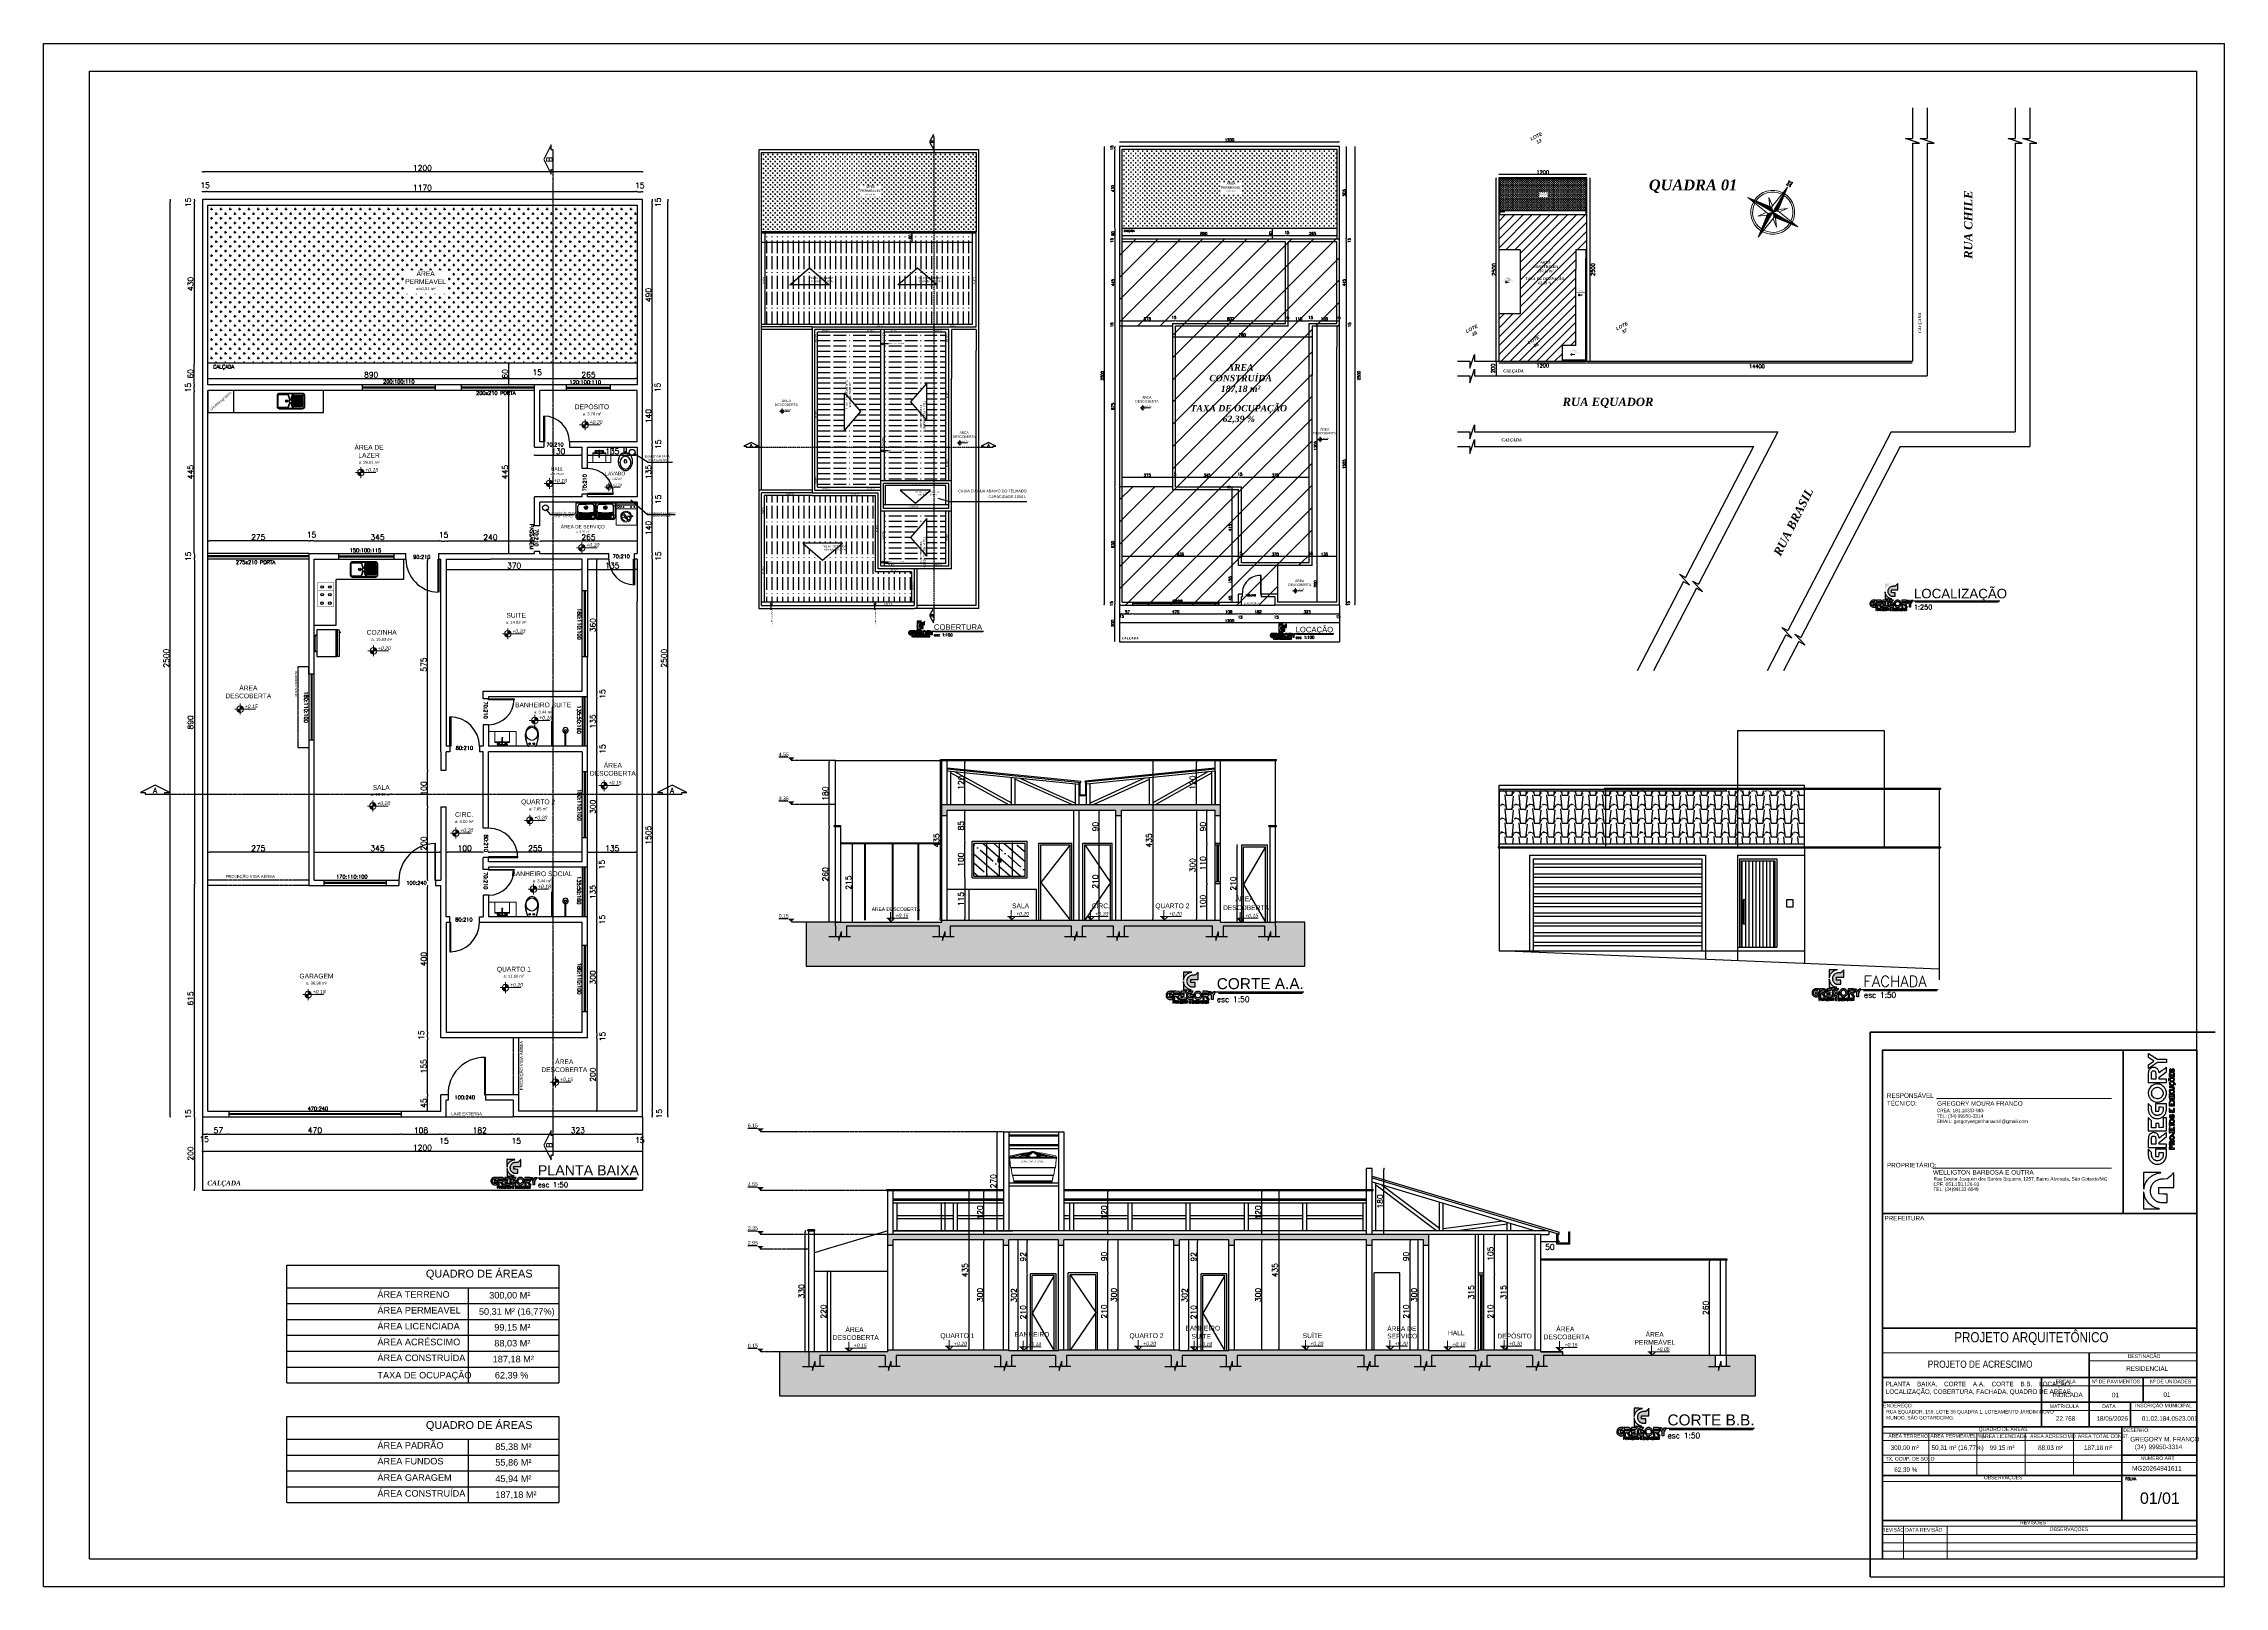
# Paper-space layout 'Layout3' of a CAD drawing. Header units: millimetres. Extents: x 3148 to 4337, y -570 to 271.
# The model-space entities are those that its viewports show. They can reach past a viewport. Long polylines and large blocks are cut down to what shows.
import ezdxf
from ezdxf.enums import TextEntityAlignment as Align

# ---------------------------------------------------------------- set-up
doc = ezdxf.new("R2010")
doc.units = ezdxf.units.MM
for name, pattern in [('CONTINU', [0]), ('CONTINUO', [0]), ('RAYITAS', [0.375, 0.25, -0.125])]:
    doc.linetypes.add(name, pattern=pattern)
for name, color, linetype in [('01', 1, 'Continuous'), ('02', 2, 'Continuous'), ('04', 4, 'Continuous'), ('05', 5, 'Continuous'), ('06', 6, 'Continuous'), ('08', 2, 'Continuous'), ('0FF', 7, 'Continuous'), ('_ARQ ALVENARIA', 7, 'Continuous'), ('CARROS', 7, 'Continuous'), ('ESQUADRIAS', 3, 'Continuous'), ('Layer1', 3, 'Continuous'), ('Layout-int', 1, 'Continuous'), ('MURO', 2, 'Continuous'), ('PAREDE', 6, 'Continuous'), ('Portas e Janelas', 3, 'Continuous'), ('TextoÁreas', 2, 'Continuous'), ('US_dimension', 7, 'Continuous'), ('US_drawings_existing', 7, 'Continuous')]:
    doc.layers.add(name, color=color, linetype=linetype)
for name, color, linetype, lineweight in [('ALVENARIA', 7, 'Continuous', 30), ('ALVENARIA 0.18', 7, 'Continuous', 18), ('LAYOUT', 8, 'Continuous', 13)]:
    doc.layers.add(name, color=color, linetype=linetype, lineweight=lineweight)
doc.layers.get('0FF').off()
doc.styles.add('ROMANS', font='romans.shx')
doc.styles.get("Standard").update_dxf_attribs({"font": 'arial.ttf'})
doc.styles.add('STYLE1', font='Romans.shx')
doc.styles.add('Util2000', font='arial.ttf')
doc.dimstyles.new('1-100', dxfattribs={"dimtxt": 0.15, "dimasz": 0.04, "dimexe": 0.05, "dimexo": 0.1, "dimgap": 0.03, "dimtad": 1, "dimdec": 0, "dimlfac": 100, "dimzin": 5, "dimdsep": 46, "dimtxsty": 'ROMANS', "dimblk": 'DOT', "dimcen": 0, "dimse1": 1, "dimse2": 1, "dimclrd": 1, "dimclre": 1, "dimclrt": 2, "dimadec": 0, "dimazin": 0, "dimtfac": 1, "dimtdec": 0, "dimtofl": 0, "dimtmove": 2, "dimatfit": 3, "dimfxl": 0.04, "dimtolj": 1, "dimtzin": 1, "dimarcsym": 0})
doc.dimstyles.new('leader_1-50_m_ms_50_m', dxfattribs={"dimscale": 0.05, "dimtxt": 2, "dimasz": 1.5, "dimexe": 1, "dimexo": 0, "dimgap": 0.5, "dimtad": 1, "dimtoh": 1, "dimdec": 3, "dimzin": 12, "dimdsep": 46, "dimtxsty": 'Util2000', "dimcen": 1.5, "dimclrd": 1, "dimclre": 1, "dimclrt": 2, "dimazin": 3, "dimtfac": 1, "dimtdec": 4, "dimtofl": 0, "dimtmove": 0, "dimatfit": 3, "dimfxl": 1, "dimtolj": 1, "dimtzin": 12, "dimarcsym": 0})

# ---------------------------------------------------------------- blocks, each defined once
blk = doc.blocks.new('ddd')
for points in [[(3138.97, 4519.845), (3138.211, 4519.845, 0.414214), (3138.141, 4519.775), (3138.141, 4519.415, 0.414214), (3138.211, 4519.345), (3138.97, 4519.345, 0.414214), (3139.04, 4519.415), (3139.04, 4519.775, 0.414214)], [(3138.97, 4519.825), (3138.211, 4519.825, 0.414214), (3138.161, 4519.775), (3138.161, 4519.415, 0.414214), (3138.211, 4519.365), (3138.97, 4519.365, 0.414214), (3139.02, 4519.415), (3139.02, 4519.775, 0.414214)]]:
    blk.add_lwpolyline(points, format="xyb", close=True)
for points in [[(3138.516, 4519.775), (3138.217, 4519.775)], [(3138.516, 4519.755), (3138.217, 4519.755)], [(3138.525, 4519.74), (3138.217, 4519.74)], [(3138.525, 4519.72), (3138.217, 4519.72)], [(3138.535, 4519.705), (3138.217, 4519.705)], [(3138.535, 4519.685), (3138.217, 4519.685)], [(3138.544, 4519.67), (3138.217, 4519.67)], [(3138.544, 4519.65), (3138.217, 4519.65)], [(3138.557, 4519.635), (3138.217, 4519.635)], [(3138.557, 4519.615), (3138.217, 4519.615)], [(3138.568, 4519.6), (3138.217, 4519.6)], [(3138.568, 4519.58), (3138.217, 4519.58)], [(3138.552, 4519.565), (3138.217, 4519.565)], [(3138.552, 4519.545), (3138.217, 4519.545)], [(3138.54, 4519.53), (3138.217, 4519.53)], [(3138.54, 4519.51), (3138.217, 4519.51)], [(3138.53, 4519.495), (3138.217, 4519.495)], [(3138.53, 4519.475), (3138.217, 4519.475)], [(3138.521, 4519.46), (3138.217, 4519.46)], [(3138.521, 4519.44), (3138.217, 4519.44)], [(3138.509, 4519.425), (3138.217, 4519.425)], [(3138.509, 4519.405), (3138.217, 4519.405)], [(3138.635, 4519.638), (3138.585, 4519.638)], [(3138.635, 4519.552), (3138.585, 4519.552)], [(3138.629, 4519.648), (3138.59, 4519.648)], [(3138.629, 4519.542), (3138.59, 4519.542)], [(3138.635, 4519.638), (3138.635, 4519.552)]]:
    blk.add_lwpolyline(points)
for points in [[(3138.493, 4519.81), (3138.496, 4519.81, -0.338084), (3138.545, 4519.773), (3138.578, 4519.649, 0.109301), (3138.585, 4519.638)], [(3138.503, 4519.82, -0.308329), (3138.554, 4519.776), (3138.588, 4519.652, 0.055371), (3138.59, 4519.648)], [(3138.629, 4519.648, 0.055371), (3138.631, 4519.652), (3138.665, 4519.776, -0.324096), (3138.72, 4519.82)], [(3138.635, 4519.638, 0.109301), (3138.641, 4519.649), (3138.674, 4519.773, -0.338084), (3138.723, 4519.81), (3138.975, 4519.81, -0.414214), (3139.005, 4519.78), (3139.005, 4519.41, -0.414214), (3138.975, 4519.38), (3138.723, 4519.38, -0.338084), (3138.674, 4519.417), (3138.641, 4519.541, 0.109301), (3138.635, 4519.552)], [(3138.585, 4519.552, 0.109301), (3138.578, 4519.541), (3138.545, 4519.417, -0.338084), (3138.496, 4519.38), (3138.493, 4519.38, -0.414214)], [(3138.59, 4519.542, 0.055371), (3138.588, 4519.538), (3138.554, 4519.414, -0.308329), (3138.503, 4519.37)], [(3138.72, 4519.37, -0.324096), (3138.665, 4519.414), (3138.631, 4519.538, 0.055371), (3138.629, 4519.542)]]:
    blk.add_lwpolyline(points, format="xyb")
for radius in [0.04, 0.03]:
    blk.add_circle((3138.73, 4519.595), radius)
for centre, start, end in [((3138.217, 4519.765), 90, 270), ((3138.217, 4519.73), 90, 270), ((3138.516, 4519.765), 270, 90), ((3138.525, 4519.73), 270, 90), ((3138.217, 4519.695), 90, 270), ((3138.217, 4519.66), 90, 270), ((3138.217, 4519.625), 90, 270), ((3138.217, 4519.59), 90, 270), ((3138.217, 4519.555), 90, 270), ((3138.217, 4519.52), 90, 270), ((3138.217, 4519.485), 90, 270), ((3138.217, 4519.45), 90, 270), ((3138.217, 4519.415), 90, 270), ((3138.509, 4519.415), 270, 90), ((3138.521, 4519.45), 270, 90), ((3138.53, 4519.485), 270, 90), ((3138.535, 4519.695), 270, 90), ((3138.54, 4519.52), 270, 90), ((3138.544, 4519.66), 270, 90), ((3138.552, 4519.555), 270, 90), ((3138.557, 4519.625), 270, 90), ((3138.568, 4519.59), 270, 90)]:
    blk.add_arc(centre, 0.01, start, end)
blk = doc.blocks.new('_Dot')
at = {"color": 0, "linetype": 'ByBlock', "lineweight": -2}
blk.add_line((-0.5, 0), (-1, 0), dxfattribs=at)
at = {"color": 0, "linetype": 'ByBlock', "const_width": 0.5}
blk.add_lwpolyline([(-0.25, 0, 1), (0.25, 0, 1)], format="xyb", close=True, dxfattribs=at)
blk = doc.blocks.new('*D80')
at = {"layer": '04', "color": 1, "lineweight": -2, "transparency": 16777216}
blk.add_line((3318.968, 1287.904), (3322.338, 1287.904), dxfattribs=at)
at = {"layer": 'Defpoints', "color": 0, "transparency": 16777216}
for p in [(3322.378, 1287.904), (3318.928, 1287.14), (3322.378, 1287.14)]:
    blk.add_point(p, dxfattribs=at)
at = {"layer": '04', "color": 1, "lineweight": -2, "transparency": 16777216, "xscale": 0.04, "yscale": 0.04, "zscale": 0.04, "rotation": 180}
blk.add_blockref('_Dot', (3318.928, 1287.904), dxfattribs=at)
at = {"layer": '04', "color": 1, "lineweight": -2, "transparency": 16777216, "xscale": 0.04, "yscale": 0.04, "zscale": 0.04}
blk.add_blockref('_Dot', (3322.378, 1287.904), dxfattribs=at)
at = {"layer": '04', "color": 2, "transparency": 16777216, "insert": (3320.653, 1288.009), "char_height": 0.15, "attachment_point": 5, "style": 'ROMANS'}
blk.add_mtext('\\A1;345', dxfattribs=at)
blk = doc.blocks.new('*D81')
at = {"layer": '02', "color": 1, "lineweight": -2, "transparency": 16777216}
blk.add_line((3322.017, 1281.33), (3322.017, 1282.8), dxfattribs=at)
at = {"layer": 'Defpoints', "color": 0, "transparency": 16777216}
for p in [(3322.017, 1282.84), (3322.378, 1282.84), (3322.378, 1281.29)]:
    blk.add_point(p, dxfattribs=at)
at = {"layer": '02', "color": 1, "lineweight": -2, "transparency": 16777216, "xscale": 0.04, "yscale": 0.04, "zscale": 0.04}
for p, rotation in [((3322.017, 1282.84), 90), ((3322.017, 1281.29), 270)]:
    blk.add_blockref('_Dot', p, dxfattribs=dict(at, rotation=rotation))
at = {"layer": '02', "color": 2, "transparency": 16777216, "insert": (3321.912, 1282.065), "char_height": 0.15, "attachment_point": 5, "rotation": 90, "style": 'ROMANS'}
blk.add_mtext('\\A1;155', dxfattribs=at)
blk = doc.blocks.new('*D82')
at = {"layer": '02', "color": 1, "lineweight": -2, "transparency": 16777216}
blk.add_line((3322.017, 1283.03), (3322.017, 1286.95), dxfattribs=at)
at = {"layer": 'Defpoints', "color": 0, "transparency": 16777216}
for p in [(3322.017, 1286.99), (3322.228, 1286.99), (3322.528, 1282.99)]:
    blk.add_point(p, dxfattribs=at)
at = {"layer": '02', "color": 1, "lineweight": -2, "transparency": 16777216, "xscale": 0.04, "yscale": 0.04, "zscale": 0.04}
for p, rotation in [((3322.017, 1286.99), 90), ((3322.017, 1282.99), 270)]:
    blk.add_blockref('_Dot', p, dxfattribs=dict(at, rotation=rotation))
at = {"layer": '02', "color": 2, "transparency": 16777216, "insert": (3321.912, 1284.99), "char_height": 0.15, "attachment_point": 5, "rotation": 90, "style": 'ROMANS'}
blk.add_mtext('\\A1;400', dxfattribs=at)
blk = doc.blocks.new('*D83')
at = {"layer": '02', "color": 1, "lineweight": -2, "transparency": 16777216}
blk.add_line((3326.627, 1283.03), (3326.627, 1285.95), dxfattribs=at)
at = {"layer": 'Defpoints', "color": 0, "transparency": 16777216}
for p in [(3326.11, 1285.99), (3326.627, 1285.99), (3326.11, 1282.99)]:
    blk.add_point(p, dxfattribs=at)
at = {"layer": '02', "color": 1, "lineweight": -2, "transparency": 16777216, "xscale": 0.04, "yscale": 0.04, "zscale": 0.04}
for p, rotation in [((3326.627, 1285.99), 90), ((3326.627, 1282.99), 270)]:
    blk.add_blockref('_Dot', p, dxfattribs=dict(at, rotation=rotation))
at = {"layer": '02', "color": 2, "transparency": 16777216, "insert": (3326.522, 1284.49), "char_height": 0.15, "attachment_point": 5, "rotation": 90, "style": 'ROMANS'}
blk.add_mtext('\\A1;300', dxfattribs=at)
blk = doc.blocks.new('*D84')
at = {"layer": '02', "color": 1, "lineweight": -2, "transparency": 16777216}
blk.add_line((3326.627, 1286.03), (3326.627, 1286.1), dxfattribs=at)
at = {"layer": 'Defpoints', "color": 0, "transparency": 16777216}
for p in [(3326.11, 1286.14), (3326.11, 1285.99), (3326.627, 1286.14)]:
    blk.add_point(p, dxfattribs=at)
at = {"layer": '02', "color": 1, "lineweight": -2, "transparency": 16777216, "xscale": 0.04, "yscale": 0.04, "zscale": 0.04}
for p, rotation in [((3326.627, 1286.14), 90), ((3326.627, 1285.99), 270)]:
    blk.add_blockref('_Dot', p, dxfattribs=dict(at, rotation=rotation))
at = {"layer": '02', "color": 2, "transparency": 16777216, "insert": (3326.777, 1286.066), "char_height": 0.15, "attachment_point": 5, "rotation": 90, "style": 'ROMANS'}
blk.add_mtext('\\A1;15', dxfattribs=at)
blk = doc.blocks.new('*D85')
at = {"layer": '02', "color": 1, "lineweight": -2, "transparency": 16777216}
blk.add_line((3326.188, 1287.904), (3323.718, 1287.904), dxfattribs=at)
at = {"layer": 'Defpoints', "color": 0, "transparency": 16777216}
for p in [(3326.228, 1289.69), (3323.678, 1289.54), (3323.678, 1287.904)]:
    blk.add_point(p, dxfattribs=at)
at = {"layer": '02', "color": 1, "lineweight": -2, "transparency": 16777216, "xscale": 0.04, "yscale": 0.04, "zscale": 0.04, "rotation": 180}
blk.add_blockref('_Dot', (3323.678, 1287.904), dxfattribs=at)
at = {"layer": '02', "color": 1, "lineweight": -2, "transparency": 16777216, "xscale": 0.04, "yscale": 0.04, "zscale": 0.04}
blk.add_blockref('_Dot', (3326.228, 1287.904), dxfattribs=at)
at = {"layer": '02', "color": 2, "transparency": 16777216, "insert": (3324.953, 1288.009), "char_height": 0.15, "attachment_point": 5, "style": 'ROMANS'}
blk.add_mtext('\\A1;255', dxfattribs=at)
blk = doc.blocks.new('*D86')
at = {"layer": '02', "color": 1, "lineweight": -2, "transparency": 16777216}
blk.add_line((3323.488, 1287.904), (3322.568, 1287.904), dxfattribs=at)
at = {"layer": 'Defpoints', "color": 0, "transparency": 16777216}
for p in [(3322.528, 1288.209), (3322.528, 1287.904), (3323.528, 1287.506)]:
    blk.add_point(p, dxfattribs=at)
at = {"layer": '02', "color": 1, "lineweight": -2, "transparency": 16777216, "xscale": 0.04, "yscale": 0.04, "zscale": 0.04, "rotation": 180}
blk.add_blockref('_Dot', (3322.528, 1287.904), dxfattribs=at)
at = {"layer": '02', "color": 1, "lineweight": -2, "transparency": 16777216, "xscale": 0.04, "yscale": 0.04, "zscale": 0.04}
blk.add_blockref('_Dot', (3323.528, 1287.904), dxfattribs=at)
at = {"layer": '02', "color": 2, "transparency": 16777216, "insert": (3323.028, 1288.009), "char_height": 0.15, "attachment_point": 5, "style": 'ROMANS'}
blk.add_mtext('\\A1;100', dxfattribs=at)
blk = doc.blocks.new('Lavatório Esculpido')
for p, q in [((0, 400), (0, 0)), ((0, 400), (750, 400)), ((175, 400), (175, 100)), ((575, 400), (175, 400)), ((575, 100), (575, 400)), ((750, 400), (750, 0)), ((0, 0), (750, 0)), ((175, 120), (365, 120)), ((175, 100), (365, 100)), ((385, 120), (575, 120)), ((385, 100), (575, 100))]:
    blk.add_line(p, q)
blk.add_lwpolyline([(389, 50, 0.13062), (385, 54), (385, 225, 1.609044), (365, 225), (365, 54, 0.090951), (361, 50), (308, 50, 0.233851), (298, 79), (298, 83), (297, 86), (295, 89), (292, 91), (288, 93), (284, 95), (280, 96), (276, 97), (271, 97), (267, 96), (263, 95), (259, 93), (255, 91), (252, 89), (250, 86), (249, 83), (248, 79, 0.000084), (248, 79, 1), (298, 30), (361, 30, 0.53642), (389, 30), (452, 30, 0.99002), (501, 79), (501, 83), (500, 86), (498, 89), (495, 91), (491, 93), (487, 95), (483, 96), (479, 97), (474, 97), (470, 96), (466, 95), (462, 93), (458, 91), (455, 89), (453, 86), (452, 83), (452, 79, 0.233851), (442, 50)], format="xyb", close=True)
at = {"layer": 'Layout-int', "color": 0}
for p, q in [((248, 79), (248, 57)), ((256, 29), (256, 45)), ((258, 65), (258, 44)), ((289, 65), (289, 44)), ((291, 29), (291, 45)), ((298, 79), (298, 57)), ((365, 225), (365, 230)), ((365, 36), (365, 54)), ((385, 225), (385, 230)), ((385, 36), (385, 54)), ((452, 79), (452, 57)), ((459, 29), (459, 45)), ((461, 65), (461, 44)), ((492, 65), (492, 44)), ((494, 29), (494, 45)), ((501, 79), (501, 57))]:
    blk.add_line(p, q, dxfattribs=at)
at = {"layer": 'Layout-int', "color": 0, "linetype": 'Continuous'}
for points in [[(248, 57, 0), (249, 54, 0), (250, 52, 0), (252, 49, 0), (254, 46, 0), (257, 44, 0)], [(248, 79, 0), (249, 76, 0), (250, 73, 0), (252, 71, 0), (254, 68, 0), (257, 66, 0)], [(254, 83, 0), (254, 80, 0), (256, 78, 0), (258, 77, 0), (260, 75, 0), (263, 74, 0), (267, 73, 0), (271, 72, 0), (274, 72, 0), (278, 72, 0), (282, 73, 0), (285, 74, 0), (288, 76, 0), (291, 77, 0), (292, 79, 0), (293, 82, 0), (293, 84, 0), (292, 86, 0), (291, 88, 0), (288, 90, 0), (285, 91, 0), (282, 92, 0), (278, 93, 0), (274, 93, 0), (271, 93, 0), (267, 93, 0), (263, 92, 0), (260, 90, 0), (258, 89, 0), (256, 87, 0), (254, 85, 0), (254, 83, 0)], [(290, 66, 0), (293, 68, 0), (295, 71, 0), (297, 73, 0), (298, 76, 0), (298, 79, 0)], [(290, 44, 0), (293, 46, 0), (295, 49, 0), (297, 52, 0), (298, 54, 0), (298, 57, 0)], [(460, 66, 0), (457, 68, 0), (455, 71, 0), (453, 73, 0), (452, 76, 0), (452, 79, 0)], [(460, 44, 0), (457, 46, 0), (455, 49, 0), (453, 52, 0), (452, 54, 0), (452, 57, 0)], [(496, 83, 0), (496, 80, 0), (494, 78, 0), (492, 77, 0), (490, 75, 0), (487, 74, 0), (483, 73, 0), (479, 72, 0), (476, 72, 0), (472, 72, 0), (468, 73, 0), (465, 74, 0), (462, 76, 0), (459, 77, 0), (458, 79, 0), (457, 82, 0), (457, 84, 0), (458, 86, 0), (459, 88, 0), (462, 90, 0), (465, 91, 0), (468, 92, 0), (472, 93, 0), (476, 93, 0), (479, 93, 0), (483, 93, 0), (487, 92, 0), (490, 90, 0), (492, 89, 0), (494, 87, 0), (496, 85, 0), (496, 83, 0)], [(501, 79, 0), (501, 76, 0), (500, 73, 0), (498, 71, 0), (496, 68, 0), (493, 66, 0)], [(501, 57, 0), (501, 54, 0), (500, 52, 0), (498, 49, 0), (496, 46, 0), (493, 44, 0)]]:
    blk.add_polyline3d(points, dxfattribs=at)
at = {"layer": 'Layout-int', "color": 0}
for centre, radius, start, end in [((273, 55), 32, 141.3752, 38.6248), ((273, 109), 81.6, 257.5382, 282.4618), ((258, 68), 2, 237.8441, 296.0251), ((258, 46), 2, 238.4325, 285.6861), ((273, 36), 33.5, 63.9749, 116.0251), ((273, -9), 54.9, 74.3139, 105.6861), ((289, 68), 2, 243.9749, 302.1559), ((289, 46), 2, 254.314, 301.5675), ((273, 55), 35, 314.4153, 351.7868), ((375, 40), 17.3, 144.5813, 215.4187), ((375, 40), 12.6, 142.2518, 37.7482), ((375, 230), 10, 0, 180), ((375, 161), 23.3, 244.5555, 295.4445), ((375, 57), 23.3, 244.5555, 295.4445), ((375, 40), 17.3, 324.5813, 35.4187), ((476, 55), 35, 188.2132, 225.5847), ((476, 55), 32, 141.3752, 38.6248), ((476, 109), 81.6, 257.5382, 282.4618), ((461, 68), 2, 237.8441, 296.0251), ((461, 46), 2, 238.4325, 285.686), ((476, 36), 33.5, 63.9749, 116.0251), ((476, -9), 54.9, 74.3139, 105.6861), ((492, 68), 2, 243.9749, 302.1559), ((492, 46), 2, 254.3139, 301.5675)]:
    blk.add_arc(centre, radius, start, end, dxfattribs=at)
blk = doc.blocks.new('*D115')
at = {"layer": 'ALVENARIA', "color": 1, "lineweight": -2, "transparency": 16777216}
blk.add_line((3328.569, 1280.73), (3328.569, 1305.65), dxfattribs=at)
at = {"layer": 'Defpoints', "color": 0, "transparency": 16777216}
for p in [(3327.878, 1305.69), (3328.569, 1305.69), (3327.878, 1280.69)]:
    blk.add_point(p, dxfattribs=at)
at = {"layer": 'ALVENARIA', "color": 1, "lineweight": -2, "transparency": 16777216, "xscale": 0.04, "yscale": 0.04, "zscale": 0.04}
for p, rotation in [((3328.569, 1305.69), 90), ((3328.569, 1280.69), 270)]:
    blk.add_blockref('_Dot', p, dxfattribs=dict(at, rotation=rotation))
at = {"layer": 'ALVENARIA', "color": 2, "transparency": 16777216, "insert": (3328.464, 1293.19), "char_height": 0.15, "attachment_point": 5, "rotation": 90, "style": 'ROMANS'}
blk.add_mtext('\\A1;2500', dxfattribs=at)
blk = doc.blocks.new('*D116')
at = {"layer": 'ALVENARIA', "color": 1, "lineweight": -2, "transparency": 16777216}
blk.add_line((3327.838, 1306.448), (3315.918, 1306.448), dxfattribs=at)
at = {"layer": 'Defpoints', "color": 0, "transparency": 16777216}
for p in [(3315.878, 1306.448), (3315.878, 1305.69), (3327.878, 1305.69)]:
    blk.add_point(p, dxfattribs=at)
at = {"layer": 'ALVENARIA', "color": 1, "lineweight": -2, "transparency": 16777216, "xscale": 0.04, "yscale": 0.04, "zscale": 0.04, "rotation": 180}
blk.add_blockref('_Dot', (3315.878, 1306.448), dxfattribs=at)
at = {"layer": 'ALVENARIA', "color": 1, "lineweight": -2, "transparency": 16777216, "xscale": 0.04, "yscale": 0.04, "zscale": 0.04}
blk.add_blockref('_Dot', (3327.878, 1306.448), dxfattribs=at)
at = {"layer": 'ALVENARIA', "color": 2, "transparency": 16777216, "insert": (3321.878, 1306.553), "char_height": 0.15, "attachment_point": 5, "style": 'ROMANS'}
blk.add_mtext('\\A1;1200', dxfattribs=at)
blk = doc.blocks.new('*D117')
at = {"layer": 'ALVENARIA', "color": 1, "lineweight": -2, "transparency": 16777216}
blk.add_line((3315.659, 1280.73), (3315.659, 1280.8), dxfattribs=at)
at = {"layer": 'Defpoints', "color": 0, "transparency": 16777216}
for p in [(3315.659, 1280.84), (3315.878, 1280.84), (3315.878, 1280.69)]:
    blk.add_point(p, dxfattribs=at)
at = {"layer": 'ALVENARIA', "color": 1, "lineweight": -2, "transparency": 16777216, "xscale": 0.04, "yscale": 0.04, "zscale": 0.04}
for p, rotation in [((3315.659, 1280.84), 90), ((3315.659, 1280.69), 270)]:
    blk.add_blockref('_Dot', p, dxfattribs=dict(at, rotation=rotation))
at = {"layer": 'ALVENARIA', "color": 2, "transparency": 16777216, "insert": (3315.489, 1280.765), "char_height": 0.15, "attachment_point": 5, "rotation": 90, "style": 'ROMANS'}
blk.add_mtext('\\A1;15', dxfattribs=at)
blk = doc.blocks.new('*D87')
at = {"layer": 'ALVENARIA', "color": 1, "lineweight": -2, "transparency": 16777216}
blk.add_line((3315.659, 1280.88), (3315.659, 1286.95), dxfattribs=at)
at = {"layer": 'Defpoints', "color": 0, "transparency": 16777216}
for p in [(3315.659, 1286.99), (3316.028, 1286.99), (3315.878, 1280.84)]:
    blk.add_point(p, dxfattribs=at)
at = {"layer": 'ALVENARIA', "color": 1, "lineweight": -2, "transparency": 16777216, "xscale": 0.04, "yscale": 0.04, "zscale": 0.04}
for p, rotation in [((3315.659, 1286.99), 90), ((3315.659, 1280.84), 270)]:
    blk.add_blockref('_Dot', p, dxfattribs=dict(at, rotation=rotation))
at = {"layer": 'ALVENARIA', "color": 2, "transparency": 16777216, "insert": (3315.554, 1283.915), "char_height": 0.15, "attachment_point": 5, "rotation": 90, "style": 'ROMANS'}
blk.add_mtext('\\A1;615', dxfattribs=at)
blk = doc.blocks.new('*D88')
at = {"layer": 'ALVENARIA', "color": 1, "lineweight": -2, "transparency": 16777216}
blk.add_line((3315.659, 1305.58), (3315.659, 1305.65), dxfattribs=at)
at = {"layer": 'Defpoints', "color": 0, "transparency": 16777216}
for p in [(3315.659, 1305.69), (3315.878, 1305.69), (3316.028, 1305.54)]:
    blk.add_point(p, dxfattribs=at)
at = {"layer": 'ALVENARIA', "color": 1, "lineweight": -2, "transparency": 16777216, "xscale": 0.04, "yscale": 0.04, "zscale": 0.04}
for p, rotation in [((3315.659, 1305.69), 90), ((3315.659, 1305.54), 270)]:
    blk.add_blockref('_Dot', p, dxfattribs=dict(at, rotation=rotation))
at = {"layer": 'ALVENARIA', "color": 2, "transparency": 16777216, "insert": (3315.489, 1305.615), "char_height": 0.15, "attachment_point": 5, "rotation": 90, "style": 'ROMANS'}
blk.add_mtext('\\A1;15', dxfattribs=at)
blk = doc.blocks.new('*D89')
at = {"layer": 'ALVENARIA', "color": 1, "lineweight": -2, "transparency": 16777216}
blk.add_line((3324.891, 1296.382), (3322.568, 1296.382), dxfattribs=at)
at = {"layer": 'Defpoints', "color": 0, "transparency": 16777216}
for p in [(3322.528, 1296.382), (3322.528, 1295.89), (3324.931, 1296.04)]:
    blk.add_point(p, dxfattribs=at)
at = {"layer": 'ALVENARIA', "color": 1, "lineweight": -2, "transparency": 16777216, "xscale": 0.04, "yscale": 0.04, "zscale": 0.04, "rotation": 180}
blk.add_blockref('_Dot', (3322.528, 1296.382), dxfattribs=at)
at = {"layer": 'ALVENARIA', "color": 1, "lineweight": -2, "transparency": 16777216, "xscale": 0.04, "yscale": 0.04, "zscale": 0.04}
blk.add_blockref('_Dot', (3324.931, 1296.382), dxfattribs=at)
at = {"layer": 'ALVENARIA', "color": 2, "transparency": 16777216, "insert": (3323.729, 1296.487), "char_height": 0.15, "attachment_point": 5, "style": 'ROMANS'}
blk.add_mtext('\\A1;240', dxfattribs=at)
blk = doc.blocks.new('*D90')
at = {"layer": 'ALVENARIA', "color": 1, "lineweight": -2, "transparency": 16777216}
blk.add_line((3315.001, 1280.73), (3315.001, 1305.65), dxfattribs=at)
at = {"layer": 'Defpoints', "color": 0, "transparency": 16777216}
for p in [(3315.001, 1305.69), (3315.878, 1305.69), (3315.878, 1280.69)]:
    blk.add_point(p, dxfattribs=at)
at = {"layer": 'ALVENARIA', "color": 1, "lineweight": -2, "transparency": 16777216, "xscale": 0.04, "yscale": 0.04, "zscale": 0.04}
for p, rotation in [((3315.001, 1305.69), 90), ((3315.001, 1280.69), 270)]:
    blk.add_blockref('_Dot', p, dxfattribs=dict(at, rotation=rotation))
at = {"layer": 'ALVENARIA', "color": 2, "transparency": 16777216, "insert": (3314.896, 1293.19), "char_height": 0.15, "attachment_point": 5, "rotation": 90, "style": 'ROMANS'}
blk.add_mtext('\\A1;2500', dxfattribs=at)
blk = doc.blocks.new('*D91')
at = {"layer": '04', "color": 1, "lineweight": -2, "transparency": 16777216}
blk.add_line((3318.968, 1296.385), (3322.338, 1296.385), dxfattribs=at)
at = {"layer": 'Defpoints', "color": 0, "transparency": 16777216}
for p in [(3322.378, 1296.385), (3318.928, 1295.89), (3322.378, 1296.04)]:
    blk.add_point(p, dxfattribs=at)
at = {"layer": '04', "color": 1, "lineweight": -2, "transparency": 16777216, "xscale": 0.04, "yscale": 0.04, "zscale": 0.04, "rotation": 180}
blk.add_blockref('_Dot', (3318.928, 1296.385), dxfattribs=at)
at = {"layer": '04', "color": 1, "lineweight": -2, "transparency": 16777216, "xscale": 0.04, "yscale": 0.04, "zscale": 0.04}
blk.add_blockref('_Dot', (3322.378, 1296.385), dxfattribs=at)
at = {"layer": '04', "color": 2, "transparency": 16777216, "insert": (3320.653, 1296.49), "char_height": 0.15, "attachment_point": 5, "style": 'ROMANS'}
blk.add_mtext('\\A1;345', dxfattribs=at)
blk = doc.blocks.new('*D92')
at = {"layer": 'ALVENARIA', "color": 1, "lineweight": -2, "transparency": 16777216}
blk.add_line((3318.888, 1296.385), (3318.818, 1296.385), dxfattribs=at)
at = {"layer": 'Defpoints', "color": 0, "transparency": 16777216}
for p in [(3318.778, 1296.385), (3318.778, 1296.04), (3318.928, 1295.89)]:
    blk.add_point(p, dxfattribs=at)
at = {"layer": 'ALVENARIA', "color": 1, "lineweight": -2, "transparency": 16777216, "xscale": 0.04, "yscale": 0.04, "zscale": 0.04, "rotation": 180}
blk.add_blockref('_Dot', (3318.778, 1296.385), dxfattribs=at)
at = {"layer": 'ALVENARIA', "color": 1, "lineweight": -2, "transparency": 16777216, "xscale": 0.04, "yscale": 0.04, "zscale": 0.04}
blk.add_blockref('_Dot', (3318.928, 1296.385), dxfattribs=at)
at = {"layer": 'ALVENARIA', "color": 2, "transparency": 16777216, "insert": (3318.853, 1296.555), "char_height": 0.15, "attachment_point": 5, "style": 'ROMANS'}
blk.add_mtext('\\A1;15', dxfattribs=at)
blk = doc.blocks.new('*D118')
at = {"layer": 'ALVENARIA', "color": 1, "lineweight": -2, "transparency": 16777216}
blk.add_line((3322.418, 1280.216), (3322.488, 1280.216), dxfattribs=at)
at = {"layer": 'Defpoints', "color": 0, "transparency": 16777216}
for p in [(3322.378, 1280.84), (3322.528, 1280.69), (3322.528, 1280.216)]:
    blk.add_point(p, dxfattribs=at)
at = {"layer": 'ALVENARIA', "color": 1, "lineweight": -2, "transparency": 16777216, "xscale": 0.04, "yscale": 0.04, "zscale": 0.04, "rotation": 180}
blk.add_blockref('_Dot', (3322.378, 1280.216), dxfattribs=at)
at = {"layer": 'ALVENARIA', "color": 1, "lineweight": -2, "transparency": 16777216, "xscale": 0.04, "yscale": 0.04, "zscale": 0.04}
blk.add_blockref('_Dot', (3322.528, 1280.216), dxfattribs=at)
at = {"layer": 'ALVENARIA', "color": 2, "transparency": 16777216, "insert": (3322.465, 1280.034), "char_height": 0.15, "attachment_point": 5, "style": 'ROMANS'}
blk.add_mtext('\\A1;15', dxfattribs=at)
blk = doc.blocks.new('*D93')
at = {"layer": 'ALVENARIA', "color": 1, "lineweight": -2, "transparency": 16777216}
blk.add_line((3322.568, 1280.216), (3324.308, 1280.216), dxfattribs=at)
at = {"layer": 'Defpoints', "color": 0, "transparency": 16777216}
for p in [(3322.528, 1280.69), (3324.348, 1280.69), (3324.348, 1280.216)]:
    blk.add_point(p, dxfattribs=at)
at = {"layer": 'ALVENARIA', "color": 1, "lineweight": -2, "transparency": 16777216, "xscale": 0.04, "yscale": 0.04, "zscale": 0.04, "rotation": 180}
blk.add_blockref('_Dot', (3322.528, 1280.216), dxfattribs=at)
at = {"layer": 'ALVENARIA', "color": 1, "lineweight": -2, "transparency": 16777216, "xscale": 0.04, "yscale": 0.04, "zscale": 0.04}
blk.add_blockref('_Dot', (3324.348, 1280.216), dxfattribs=at)
at = {"layer": 'ALVENARIA', "color": 2, "transparency": 16777216, "insert": (3323.438, 1280.321), "char_height": 0.15, "attachment_point": 5, "style": 'ROMANS'}
blk.add_mtext('\\A1;182', dxfattribs=at)
blk = doc.blocks.new('*D119')
at = {"layer": 'ALVENARIA', "color": 1, "lineweight": -2, "transparency": 16777216}
blk.add_line((3324.538, 1280.216), (3327.688, 1280.216), dxfattribs=at)
at = {"layer": 'Defpoints', "color": 0, "transparency": 16777216}
for p in [(3324.498, 1280.84), (3327.728, 1280.69), (3327.728, 1280.216)]:
    blk.add_point(p, dxfattribs=at)
at = {"layer": 'ALVENARIA', "color": 1, "lineweight": -2, "transparency": 16777216, "xscale": 0.04, "yscale": 0.04, "zscale": 0.04, "rotation": 180}
blk.add_blockref('_Dot', (3324.498, 1280.216), dxfattribs=at)
at = {"layer": 'ALVENARIA', "color": 1, "lineweight": -2, "transparency": 16777216, "xscale": 0.04, "yscale": 0.04, "zscale": 0.04}
blk.add_blockref('_Dot', (3327.728, 1280.216), dxfattribs=at)
at = {"layer": 'ALVENARIA', "color": 2, "transparency": 16777216, "insert": (3326.113, 1280.321), "char_height": 0.15, "attachment_point": 5, "style": 'ROMANS'}
blk.add_mtext('\\A1;323', dxfattribs=at)
blk = doc.blocks.new('*D120')
at = {"layer": 'ALVENARIA', "color": 1, "lineweight": -2, "transparency": 16777216}
blk.add_line((3327.768, 1280.216), (3327.838, 1280.216), dxfattribs=at)
at = {"layer": 'Defpoints', "color": 0, "transparency": 16777216}
for p in [(3327.728, 1280.69), (3327.878, 1280.69), (3327.878, 1280.216)]:
    blk.add_point(p, dxfattribs=at)
at = {"layer": 'ALVENARIA', "color": 1, "lineweight": -2, "transparency": 16777216, "xscale": 0.04, "yscale": 0.04, "zscale": 0.04, "rotation": 180}
blk.add_blockref('_Dot', (3327.728, 1280.216), dxfattribs=at)
at = {"layer": 'ALVENARIA', "color": 1, "lineweight": -2, "transparency": 16777216, "xscale": 0.04, "yscale": 0.04, "zscale": 0.04}
blk.add_blockref('_Dot', (3327.878, 1280.216), dxfattribs=at)
at = {"layer": 'ALVENARIA', "color": 2, "transparency": 16777216, "insert": (3327.806, 1280.056), "char_height": 0.15, "attachment_point": 5, "style": 'ROMANS'}
blk.add_mtext('\\A1;15', dxfattribs=at)
blk = doc.blocks.new('*D121')
at = {"layer": 'ALVENARIA', "color": 1, "lineweight": -2, "transparency": 16777216}
blk.add_line((3327.838, 1279.744), (3315.918, 1279.744), dxfattribs=at)
at = {"layer": 'Defpoints', "color": 0, "transparency": 16777216}
for p in [(3315.878, 1280.69), (3327.878, 1280.69), (3315.878, 1279.744)]:
    blk.add_point(p, dxfattribs=at)
at = {"layer": 'ALVENARIA', "color": 1, "lineweight": -2, "transparency": 16777216, "xscale": 0.04, "yscale": 0.04, "zscale": 0.04, "rotation": 180}
blk.add_blockref('_Dot', (3315.878, 1279.744), dxfattribs=at)
at = {"layer": 'ALVENARIA', "color": 1, "lineweight": -2, "transparency": 16777216, "xscale": 0.04, "yscale": 0.04, "zscale": 0.04}
blk.add_blockref('_Dot', (3327.878, 1279.744), dxfattribs=at)
at = {"layer": 'ALVENARIA', "color": 2, "transparency": 16777216, "insert": (3321.878, 1279.849), "char_height": 0.15, "attachment_point": 5, "style": 'ROMANS'}
blk.add_mtext('\\A1;1200', dxfattribs=at)
blk = doc.blocks.new('Vas-e-pl')
at = {"layer": '01', "linetype": 'Continuous', "ltscale": 0.25}
for p, q in [((0, -0.13), (0, 0)), ((0.058, -0.13), (0.058, 0))]:
    blk.add_line(p, q, dxfattribs=at)
at = {"layer": '01'}
for p, q in [((0.134, -0.17), (-0.076, -0.17)), ((0.067, -0.13), (-0.008, -0.13)), ((-0.008, -0.17), (-0.008, -0.13)), ((0.067, -0.14), (-0.008, -0.14)), ((-0.002, -0.373), (-0.002, -0.411)), ((0.06, -0.371), (0.06, -0.411)), ((0.067, -0.17), (0.067, -0.13))]:
    blk.add_line(p, q, dxfattribs=at)
for points in [[(-0.076, -0.17, 0.056618), (-0.108, -0.203, 0.087588), (-0.15, -0.282, 0.078107), (-0.165, -0.38, 0.078107), (-0.15, -0.478, 0.087588), (-0.108, -0.557, 0.10548), (-0.043, -0.612, 0.122907), (0.029, -0.63, 0.122907)], [(0.029, -0.63, 0.122907), (0.101, -0.612, 0.10548), (0.167, -0.557, 0.087588), (0.208, -0.478, 0.078107), (0.224, -0.38, 0.078107), (0.208, -0.282, 0.087588), (0.167, -0.203, 0.056618), (0.134, -0.17, 0.122907)]]:
    blk.add_lwpolyline(points, format="xyb", dxfattribs=at)
blk.add_lwpolyline([(0.029, -0.24, 0.114163), (-0.026, -0.253, 0.103661), (-0.076, -0.291, 0.091605), (-0.108, -0.347, 0.084587), (-0.119, -0.415, 0.084587), (-0.108, -0.483, 0.091605), (-0.076, -0.539, 0.103661), (-0.026, -0.577, 0.114163), (0.029, -0.59, 0.114163), (0.085, -0.577, 0.103661), (0.134, -0.539, 0.091605), (0.166, -0.483, 0.084587), (0.177, -0.415, 0.084587), (0.166, -0.347, 0.091605), (0.134, -0.291, 0.103661), (0.085, -0.253, 0.114163)], format="xyb", close=True, dxfattribs=at)
for centre in [(-0.046, -0.2), (0.104, -0.2)]:
    blk.add_circle(centre, 0.005, dxfattribs=at)
for centre, radius, start, end in [((0.028, -0.366), 0.0316, 351.9676, 192.3031), ((0.028, -0.34), 0.0772, 246.3943, 293.8881)]:
    blk.add_arc(centre, radius, start, end, dxfattribs=at)
blk = doc.blocks.new('*D126')
at = {"layer": 'ALVENARIA', "color": 1, "lineweight": -2, "transparency": 16777216}
blk.add_line((3315.918, 1305.908), (3315.988, 1305.908), dxfattribs=at)
at = {"layer": 'Defpoints', "color": 0, "transparency": 16777216}
for p in [(3315.878, 1305.69), (3316.028, 1305.908), (3316.028, 1305.69)]:
    blk.add_point(p, dxfattribs=at)
at = {"layer": 'ALVENARIA', "color": 1, "lineweight": -2, "transparency": 16777216, "xscale": 0.04, "yscale": 0.04, "zscale": 0.04, "rotation": 180}
blk.add_blockref('_Dot', (3315.878, 1305.908), dxfattribs=at)
at = {"layer": 'ALVENARIA', "color": 1, "lineweight": -2, "transparency": 16777216, "xscale": 0.04, "yscale": 0.04, "zscale": 0.04}
blk.add_blockref('_Dot', (3316.028, 1305.908), dxfattribs=at)
at = {"layer": 'ALVENARIA', "color": 2, "transparency": 16777216, "insert": (3315.953, 1306.078), "char_height": 0.15, "attachment_point": 5, "style": 'ROMANS'}
blk.add_mtext('\\A1;15', dxfattribs=at)
blk = doc.blocks.new('*D95')
at = {"layer": 'ALVENARIA', "color": 1, "lineweight": -2, "transparency": 16777216}
blk.add_line((3316.068, 1305.908), (3327.688, 1305.908), dxfattribs=at)
at = {"layer": 'Defpoints', "color": 0, "transparency": 16777216}
for p in [(3316.028, 1305.69), (3327.728, 1305.908), (3327.728, 1305.54)]:
    blk.add_point(p, dxfattribs=at)
at = {"layer": 'ALVENARIA', "color": 1, "lineweight": -2, "transparency": 16777216, "xscale": 0.04, "yscale": 0.04, "zscale": 0.04, "rotation": 180}
blk.add_blockref('_Dot', (3316.028, 1305.908), dxfattribs=at)
at = {"layer": 'ALVENARIA', "color": 1, "lineweight": -2, "transparency": 16777216, "xscale": 0.04, "yscale": 0.04, "zscale": 0.04}
blk.add_blockref('_Dot', (3327.728, 1305.908), dxfattribs=at)
at = {"layer": 'ALVENARIA', "color": 2, "transparency": 16777216, "insert": (3321.878, 1306.013), "char_height": 0.15, "attachment_point": 5, "style": 'ROMANS'}
blk.add_mtext('\\A1;1170', dxfattribs=at)
blk = doc.blocks.new('*D96')
at = {"layer": 'ALVENARIA', "color": 1, "lineweight": -2, "transparency": 16777216}
blk.add_line((3322.017, 1282.88), (3322.017, 1282.95), dxfattribs=at)
at = {"layer": 'Defpoints', "color": 0, "transparency": 16777216}
for p in [(3322.017, 1282.99), (3322.378, 1282.84), (3322.528, 1282.99)]:
    blk.add_point(p, dxfattribs=at)
at = {"layer": 'ALVENARIA', "color": 1, "lineweight": -2, "transparency": 16777216, "xscale": 0.04, "yscale": 0.04, "zscale": 0.04}
for p, rotation in [((3322.017, 1282.99), 90), ((3322.017, 1282.84), 270)]:
    blk.add_blockref('_Dot', p, dxfattribs=dict(at, rotation=rotation))
at = {"layer": 'ALVENARIA', "color": 2, "transparency": 16777216, "insert": (3321.847, 1282.915), "char_height": 0.15, "attachment_point": 5, "rotation": 90, "style": 'ROMANS'}
blk.add_mtext('\\A1;15', dxfattribs=at)
blk = doc.blocks.new('*D97')
at = {"layer": 'ALVENARIA', "color": 1, "lineweight": -2, "transparency": 16777216}
blk.add_line((3326.627, 1282.95), (3326.627, 1282.88), dxfattribs=at)
at = {"layer": 'Defpoints', "color": 0, "transparency": 16777216}
for p in [(3326.11, 1282.99), (3326.26, 1282.84), (3326.627, 1282.84)]:
    blk.add_point(p, dxfattribs=at)
at = {"layer": 'ALVENARIA', "color": 1, "lineweight": -2, "transparency": 16777216, "xscale": 0.04, "yscale": 0.04, "zscale": 0.04}
for p, rotation in [((3326.627, 1282.99), 90), ((3326.627, 1282.84), 270)]:
    blk.add_blockref('_Dot', p, dxfattribs=dict(at, rotation=rotation))
at = {"layer": 'ALVENARIA', "color": 2, "transparency": 16777216, "insert": (3326.787, 1282.878), "char_height": 0.15, "attachment_point": 5, "rotation": 90, "style": 'ROMANS'}
blk.add_mtext('\\A1;15', dxfattribs=at)
blk = doc.blocks.new('*D98')
at = {"layer": 'ALVENARIA', "color": 1, "lineweight": -2, "transparency": 16777216}
blk.add_line((3326.627, 1282.8), (3326.627, 1280.88), dxfattribs=at)
at = {"layer": 'Defpoints', "color": 0, "transparency": 16777216}
for p in [(3326.26, 1282.84), (3326.627, 1280.84), (3327.728, 1280.84)]:
    blk.add_point(p, dxfattribs=at)
at = {"layer": 'ALVENARIA', "color": 1, "lineweight": -2, "transparency": 16777216, "xscale": 0.04, "yscale": 0.04, "zscale": 0.04}
for p, rotation in [((3326.627, 1282.84), 90), ((3326.627, 1280.84), 270)]:
    blk.add_blockref('_Dot', p, dxfattribs=dict(at, rotation=rotation))
at = {"layer": 'ALVENARIA', "color": 2, "transparency": 16777216, "insert": (3326.522, 1281.84), "char_height": 0.15, "attachment_point": 5, "rotation": 90, "style": 'ROMANS'}
blk.add_mtext('\\A1;200', dxfattribs=at)
blk = doc.blocks.new('*D99')
at = {"layer": 'ALVENARIA', "color": 1, "lineweight": -2, "transparency": 16777216}
blk.add_line((3315.659, 1296), (3315.659, 1295.93), dxfattribs=at)
at = {"layer": 'Defpoints', "color": 0, "transparency": 16777216}
for p in [(3315.659, 1295.89), (3316.028, 1296.04), (3316.028, 1295.89)]:
    blk.add_point(p, dxfattribs=at)
at = {"layer": 'ALVENARIA', "color": 1, "lineweight": -2, "transparency": 16777216, "xscale": 0.04, "yscale": 0.04, "zscale": 0.04}
for p, rotation in [((3315.659, 1296.04), 90), ((3315.659, 1295.89), 270)]:
    blk.add_blockref('_Dot', p, dxfattribs=dict(at, rotation=rotation))
at = {"layer": 'ALVENARIA', "color": 2, "transparency": 16777216, "insert": (3315.489, 1295.965), "char_height": 0.15, "attachment_point": 5, "rotation": 90, "style": 'ROMANS'}
blk.add_mtext('\\A1;15', dxfattribs=at)
blk = doc.blocks.new('*D100')
at = {"layer": 'ALVENARIA', "color": 1, "lineweight": -2, "transparency": 16777216}
blk.add_line((3315.659, 1295.85), (3315.659, 1287.03), dxfattribs=at)
at = {"layer": 'Defpoints', "color": 0, "transparency": 16777216}
for p in [(3316.028, 1295.89), (3315.659, 1286.99), (3316.028, 1286.99)]:
    blk.add_point(p, dxfattribs=at)
at = {"layer": 'ALVENARIA', "color": 1, "lineweight": -2, "transparency": 16777216, "xscale": 0.04, "yscale": 0.04, "zscale": 0.04}
for p, rotation in [((3315.659, 1295.89), 90), ((3315.659, 1286.99), 270)]:
    blk.add_blockref('_Dot', p, dxfattribs=dict(at, rotation=rotation))
at = {"layer": 'ALVENARIA', "color": 2, "transparency": 16777216, "insert": (3315.554, 1291.44), "char_height": 0.15, "attachment_point": 5, "rotation": 90, "style": 'ROMANS'}
blk.add_mtext('\\A1;890', dxfattribs=at)
blk = doc.blocks.new('*D127')
at = {"layer": 'ALVENARIA', "color": 1, "lineweight": -2, "transparency": 16777216}
blk.add_line((3327.768, 1305.903), (3327.838, 1305.903), dxfattribs=at)
at = {"layer": 'Defpoints', "color": 0, "transparency": 16777216}
for p in [(3327.728, 1305.54), (3327.878, 1305.903), (3327.878, 1305.69)]:
    blk.add_point(p, dxfattribs=at)
at = {"layer": 'ALVENARIA', "color": 1, "lineweight": -2, "transparency": 16777216, "xscale": 0.04, "yscale": 0.04, "zscale": 0.04, "rotation": 180}
blk.add_blockref('_Dot', (3327.728, 1305.903), dxfattribs=at)
at = {"layer": 'ALVENARIA', "color": 1, "lineweight": -2, "transparency": 16777216, "xscale": 0.04, "yscale": 0.04, "zscale": 0.04}
blk.add_blockref('_Dot', (3327.878, 1305.903), dxfattribs=at)
at = {"layer": 'ALVENARIA', "color": 2, "transparency": 16777216, "insert": (3327.803, 1306.073), "char_height": 0.15, "attachment_point": 5, "style": 'ROMANS'}
blk.add_mtext('\\A1;15', dxfattribs=at)
blk = doc.blocks.new('*D94')
at = {"layer": '02', "color": 1, "lineweight": -2, "transparency": 16777216}
blk.add_line((3322.017, 1280.88), (3322.017, 1281.25), dxfattribs=at)
at = {"layer": 'Defpoints', "color": 0, "transparency": 16777216}
for p in [(3322.017, 1281.29), (3322.378, 1281.29), (3322.228, 1280.84)]:
    blk.add_point(p, dxfattribs=at)
at = {"layer": '02', "color": 1, "lineweight": -2, "transparency": 16777216, "xscale": 0.04, "yscale": 0.04, "zscale": 0.04}
for p, rotation in [((3322.017, 1281.29), 90), ((3322.017, 1280.84), 270)]:
    blk.add_blockref('_Dot', p, dxfattribs=dict(at, rotation=rotation))
at = {"layer": '02', "color": 2, "transparency": 16777216, "insert": (3321.912, 1281.065), "char_height": 0.15, "attachment_point": 5, "rotation": 90, "style": 'ROMANS'}
blk.add_mtext('\\A1;45', dxfattribs=at)
blk = doc.blocks.new('*D125')
at = {"layer": 'ALVENARIA', "color": 1, "lineweight": -2, "transparency": 16777216}
blk.add_line((3318.738, 1296.385), (3316.068, 1296.385), dxfattribs=at)
at = {"layer": 'Defpoints', "color": 0, "transparency": 16777216}
for p in [(3316.028, 1296.385), (3316.028, 1296.04), (3318.778, 1296.04)]:
    blk.add_point(p, dxfattribs=at)
at = {"layer": 'ALVENARIA', "color": 1, "lineweight": -2, "transparency": 16777216, "xscale": 0.04, "yscale": 0.04, "zscale": 0.04, "rotation": 180}
blk.add_blockref('_Dot', (3316.028, 1296.385), dxfattribs=at)
at = {"layer": 'ALVENARIA', "color": 1, "lineweight": -2, "transparency": 16777216, "xscale": 0.04, "yscale": 0.04, "zscale": 0.04}
blk.add_blockref('_Dot', (3318.778, 1296.385), dxfattribs=at)
at = {"layer": 'ALVENARIA', "color": 2, "transparency": 16777216, "insert": (3317.403, 1296.49), "char_height": 0.15, "attachment_point": 5, "style": 'ROMANS'}
blk.add_mtext('\\A1;275', dxfattribs=at)
blk = doc.blocks.new('*D101')
at = {"layer": 'ALVENARIA', "color": 1, "lineweight": -2, "transparency": 16777216}
blk.add_line((3318.738, 1287.904), (3316.068, 1287.904), dxfattribs=at)
at = {"layer": 'Defpoints', "color": 0, "transparency": 16777216}
for p in [(3316.028, 1287.904), (3316.028, 1287.856), (3318.778, 1286.99)]:
    blk.add_point(p, dxfattribs=at)
at = {"layer": 'ALVENARIA', "color": 1, "lineweight": -2, "transparency": 16777216, "xscale": 0.04, "yscale": 0.04, "zscale": 0.04, "rotation": 180}
blk.add_blockref('_Dot', (3316.028, 1287.904), dxfattribs=at)
at = {"layer": 'ALVENARIA', "color": 1, "lineweight": -2, "transparency": 16777216, "xscale": 0.04, "yscale": 0.04, "zscale": 0.04}
blk.add_blockref('_Dot', (3318.778, 1287.904), dxfattribs=at)
at = {"layer": 'ALVENARIA', "color": 2, "transparency": 16777216, "insert": (3317.403, 1288.009), "char_height": 0.15, "attachment_point": 5, "style": 'ROMANS'}
blk.add_mtext('\\A1;275', dxfattribs=at)
blk = doc.blocks.new('*D102')
at = {"layer": 'ALVENARIA', "color": 1, "lineweight": -2, "transparency": 16777216}
blk.add_line((3328.143, 1297.48), (3328.143, 1297.55), dxfattribs=at)
at = {"layer": 'Defpoints', "color": 0, "transparency": 16777216}
for p in [(3327.728, 1297.59), (3327.728, 1297.44), (3328.143, 1297.59)]:
    blk.add_point(p, dxfattribs=at)
at = {"layer": 'ALVENARIA', "color": 1, "lineweight": -2, "transparency": 16777216, "xscale": 0.04, "yscale": 0.04, "zscale": 0.04}
for p, rotation in [((3328.143, 1297.59), 90), ((3328.143, 1297.44), 270)]:
    blk.add_blockref('_Dot', p, dxfattribs=dict(at, rotation=rotation))
at = {"layer": 'ALVENARIA', "color": 2, "transparency": 16777216, "insert": (3328.305, 1297.518), "char_height": 0.15, "attachment_point": 5, "rotation": 90, "style": 'ROMANS'}
blk.add_mtext('\\A1;15', dxfattribs=at)
blk = doc.blocks.new('*D128')
at = {"layer": 'ALVENARIA', "color": 1, "lineweight": -2, "transparency": 16777216}
blk.add_line((3328.143, 1297.63), (3328.143, 1298.9), dxfattribs=at)
at = {"layer": 'Defpoints', "color": 0, "transparency": 16777216}
for p in [(3327.728, 1298.94), (3328.143, 1298.94), (3327.728, 1297.59)]:
    blk.add_point(p, dxfattribs=at)
at = {"layer": 'ALVENARIA', "color": 1, "lineweight": -2, "transparency": 16777216, "xscale": 0.04, "yscale": 0.04, "zscale": 0.04}
for p, rotation in [((3328.143, 1298.94), 90), ((3328.143, 1297.59), 270)]:
    blk.add_blockref('_Dot', p, dxfattribs=dict(at, rotation=rotation))
at = {"layer": 'ALVENARIA', "color": 2, "transparency": 16777216, "insert": (3328.038, 1298.265), "char_height": 0.15, "attachment_point": 5, "rotation": 90, "style": 'ROMANS'}
blk.add_mtext('\\A1;135', dxfattribs=at)
blk = doc.blocks.new('*D129')
at = {"layer": 'ALVENARIA', "color": 1, "lineweight": -2, "transparency": 16777216}
blk.add_line((3328.143, 1298.98), (3328.143, 1299.05), dxfattribs=at)
at = {"layer": 'Defpoints', "color": 0, "transparency": 16777216}
for p in [(3327.728, 1299.09), (3328.143, 1299.09), (3327.728, 1298.94)]:
    blk.add_point(p, dxfattribs=at)
at = {"layer": 'ALVENARIA', "color": 1, "lineweight": -2, "transparency": 16777216, "xscale": 0.04, "yscale": 0.04, "zscale": 0.04}
for p, rotation in [((3328.143, 1299.09), 90), ((3328.143, 1298.94), 270)]:
    blk.add_blockref('_Dot', p, dxfattribs=dict(at, rotation=rotation))
at = {"layer": 'ALVENARIA', "color": 2, "transparency": 16777216, "insert": (3328.304, 1299.02), "char_height": 0.15, "attachment_point": 5, "rotation": 90, "style": 'ROMANS'}
blk.add_mtext('\\A1;15', dxfattribs=at)
blk = doc.blocks.new('*D130')
at = {"layer": 'ALVENARIA', "color": 1, "lineweight": -2, "transparency": 16777216}
blk.add_line((3328.143, 1299.13), (3328.143, 1300.45), dxfattribs=at)
at = {"layer": 'Defpoints', "color": 0, "transparency": 16777216}
for p in [(3327.728, 1300.49), (3328.143, 1300.49), (3327.728, 1299.09)]:
    blk.add_point(p, dxfattribs=at)
at = {"layer": 'ALVENARIA', "color": 1, "lineweight": -2, "transparency": 16777216, "xscale": 0.04, "yscale": 0.04, "zscale": 0.04}
for p, rotation in [((3328.143, 1300.49), 90), ((3328.143, 1299.09), 270)]:
    blk.add_blockref('_Dot', p, dxfattribs=dict(at, rotation=rotation))
at = {"layer": 'ALVENARIA', "color": 2, "transparency": 16777216, "insert": (3328.038, 1299.79), "char_height": 0.15, "attachment_point": 5, "rotation": 90, "style": 'ROMANS'}
blk.add_mtext('\\A1;140', dxfattribs=at)
blk = doc.blocks.new('*D131')
at = {"layer": 'ALVENARIA', "color": 1, "lineweight": -2, "transparency": 16777216}
blk.add_line((3328.143, 1300.53), (3328.143, 1300.6), dxfattribs=at)
at = {"layer": 'Defpoints', "color": 0, "transparency": 16777216}
for p in [(3327.728, 1300.64), (3328.143, 1300.64), (3327.728, 1300.49)]:
    blk.add_point(p, dxfattribs=at)
at = {"layer": 'ALVENARIA', "color": 1, "lineweight": -2, "transparency": 16777216, "xscale": 0.04, "yscale": 0.04, "zscale": 0.04}
for p, rotation in [((3328.143, 1300.64), 90), ((3328.143, 1300.49), 270)]:
    blk.add_blockref('_Dot', p, dxfattribs=dict(at, rotation=rotation))
at = {"layer": 'ALVENARIA', "color": 2, "transparency": 16777216, "insert": (3328.29, 1300.569), "char_height": 0.15, "attachment_point": 5, "rotation": 90, "style": 'ROMANS'}
blk.add_mtext('\\A1;15', dxfattribs=at)
blk = doc.blocks.new('*D132')
at = {"layer": 'ALVENARIA', "color": 1, "lineweight": -2, "transparency": 16777216}
blk.add_line((3328.143, 1300.68), (3328.143, 1305.5), dxfattribs=at)
at = {"layer": 'Defpoints', "color": 0, "transparency": 16777216}
for p in [(3327.728, 1305.54), (3328.143, 1305.54), (3327.728, 1300.64)]:
    blk.add_point(p, dxfattribs=at)
at = {"layer": 'ALVENARIA', "color": 1, "lineweight": -2, "transparency": 16777216, "xscale": 0.04, "yscale": 0.04, "zscale": 0.04}
for p, rotation in [((3328.143, 1305.54), 90), ((3328.143, 1300.64), 270)]:
    blk.add_blockref('_Dot', p, dxfattribs=dict(at, rotation=rotation))
at = {"layer": 'ALVENARIA', "color": 2, "transparency": 16777216, "insert": (3328.038, 1303.09), "char_height": 0.15, "attachment_point": 5, "rotation": 90, "style": 'ROMANS'}
blk.add_mtext('\\A1;490', dxfattribs=at)
blk = doc.blocks.new('*D133')
at = {"layer": 'ALVENARIA', "color": 1, "lineweight": -2, "transparency": 16777216}
blk.add_line((3328.143, 1305.58), (3328.143, 1305.65), dxfattribs=at)
at = {"layer": 'Defpoints', "color": 0, "transparency": 16777216}
for p in [(3327.728, 1305.54), (3327.878, 1305.69), (3328.143, 1305.69)]:
    blk.add_point(p, dxfattribs=at)
at = {"layer": 'ALVENARIA', "color": 1, "lineweight": -2, "transparency": 16777216, "xscale": 0.04, "yscale": 0.04, "zscale": 0.04}
for p, rotation in [((3328.143, 1305.69), 90), ((3328.143, 1305.54), 270)]:
    blk.add_blockref('_Dot', p, dxfattribs=dict(at, rotation=rotation))
at = {"layer": 'ALVENARIA', "color": 2, "transparency": 16777216, "insert": (3328.298, 1305.613), "char_height": 0.15, "attachment_point": 5, "rotation": 90, "style": 'ROMANS'}
blk.add_mtext('\\A1;15', dxfattribs=at)
blk = doc.blocks.new('*D134')
at = {"layer": 'ALVENARIA', "color": 1, "lineweight": -2, "transparency": 16777216}
blk.add_line((3315.657, 1296.08), (3315.657, 1300.45), dxfattribs=at)
at = {"layer": 'Defpoints', "color": 0, "transparency": 16777216}
for p in [(3315.657, 1300.49), (3316.028, 1300.49), (3316.028, 1296.04)]:
    blk.add_point(p, dxfattribs=at)
at = {"layer": 'ALVENARIA', "color": 1, "lineweight": -2, "transparency": 16777216, "xscale": 0.04, "yscale": 0.04, "zscale": 0.04}
for p, rotation in [((3315.657, 1300.49), 90), ((3315.657, 1296.04), 270)]:
    blk.add_blockref('_Dot', p, dxfattribs=dict(at, rotation=rotation))
at = {"layer": 'ALVENARIA', "color": 2, "transparency": 16777216, "insert": (3315.552, 1298.265), "char_height": 0.15, "attachment_point": 5, "rotation": 90, "style": 'ROMANS'}
blk.add_mtext('\\A1;445', dxfattribs=at)
blk = doc.blocks.new('*D122')
at = {"layer": 'ALVENARIA', "color": 1, "lineweight": -2, "transparency": 16777216}
blk.add_line((3316.068, 1300.81), (3324.891, 1300.81), dxfattribs=at)
at = {"layer": 'Defpoints', "color": 0, "transparency": 16777216}
for p in [(3316.028, 1304.54), (3324.931, 1300.81), (3324.931, 1300.64)]:
    blk.add_point(p, dxfattribs=at)
at = {"layer": 'ALVENARIA', "color": 1, "lineweight": -2, "transparency": 16777216, "xscale": 0.04, "yscale": 0.04, "zscale": 0.04, "rotation": 180}
blk.add_blockref('_Dot', (3316.028, 1300.81), dxfattribs=at)
at = {"layer": 'ALVENARIA', "color": 1, "lineweight": -2, "transparency": 16777216, "xscale": 0.04, "yscale": 0.04, "zscale": 0.04}
blk.add_blockref('_Dot', (3324.931, 1300.81), dxfattribs=at)
at = {"layer": 'ALVENARIA', "color": 2, "transparency": 16777216, "insert": (3320.479, 1300.915), "char_height": 0.15, "attachment_point": 5, "style": 'ROMANS'}
blk.add_mtext('\\A1;890', dxfattribs=at)
blk = doc.blocks.new('*D123')
at = {"layer": 'ALVENARIA', "color": 1, "lineweight": -2, "transparency": 16777216}
blk.add_line((3324.971, 1300.81), (3325.041, 1300.81), dxfattribs=at)
at = {"layer": 'Defpoints', "color": 0, "transparency": 16777216}
for p in [(3324.931, 1300.64), (3325.081, 1300.81), (3325.081, 1300.49)]:
    blk.add_point(p, dxfattribs=at)
at = {"layer": 'ALVENARIA', "color": 1, "lineweight": -2, "transparency": 16777216, "xscale": 0.04, "yscale": 0.04, "zscale": 0.04, "rotation": 180}
blk.add_blockref('_Dot', (3324.931, 1300.81), dxfattribs=at)
at = {"layer": 'ALVENARIA', "color": 1, "lineweight": -2, "transparency": 16777216, "xscale": 0.04, "yscale": 0.04, "zscale": 0.04}
blk.add_blockref('_Dot', (3325.081, 1300.81), dxfattribs=at)
at = {"layer": 'ALVENARIA', "color": 2, "transparency": 16777216, "insert": (3325.006, 1300.98), "char_height": 0.15, "attachment_point": 5, "style": 'ROMANS'}
blk.add_mtext('\\A1;15', dxfattribs=at)
blk = doc.blocks.new('*D124')
at = {"layer": 'ALVENARIA', "color": 1, "lineweight": -2, "transparency": 16777216}
blk.add_line((3325.121, 1300.81), (3327.688, 1300.81), dxfattribs=at)
at = {"layer": 'Defpoints', "color": 0, "transparency": 16777216}
for p in [(3327.728, 1300.81), (3327.728, 1300.64), (3325.081, 1300.49)]:
    blk.add_point(p, dxfattribs=at)
at = {"layer": 'ALVENARIA', "color": 1, "lineweight": -2, "transparency": 16777216, "xscale": 0.04, "yscale": 0.04, "zscale": 0.04, "rotation": 180}
blk.add_blockref('_Dot', (3325.081, 1300.81), dxfattribs=at)
at = {"layer": 'ALVENARIA', "color": 1, "lineweight": -2, "transparency": 16777216, "xscale": 0.04, "yscale": 0.04, "zscale": 0.04}
blk.add_blockref('_Dot', (3327.728, 1300.81), dxfattribs=at)
at = {"layer": 'ALVENARIA', "color": 2, "transparency": 16777216, "insert": (3326.404, 1300.915), "char_height": 0.15, "attachment_point": 5, "style": 'ROMANS'}
blk.add_mtext('\\A1;265', dxfattribs=at)
blk = doc.blocks.new('*D106')
at = {"layer": 'ALVENARIA', "color": 1, "lineweight": -2, "transparency": 16777216}
blk.add_line((3326.627, 1286.18), (3326.627, 1287.45), dxfattribs=at)
at = {"layer": 'Defpoints', "color": 0, "transparency": 16777216}
for p in [(3326.11, 1287.49), (3326.627, 1287.49), (3326.11, 1286.14)]:
    blk.add_point(p, dxfattribs=at)
at = {"layer": 'ALVENARIA', "color": 1, "lineweight": -2, "transparency": 16777216, "xscale": 0.04, "yscale": 0.04, "zscale": 0.04}
for p, rotation in [((3326.627, 1287.49), 90), ((3326.627, 1286.14), 270)]:
    blk.add_blockref('_Dot', p, dxfattribs=dict(at, rotation=rotation))
at = {"layer": 'ALVENARIA', "color": 2, "transparency": 16777216, "insert": (3326.522, 1286.815), "char_height": 0.15, "attachment_point": 5, "rotation": 90, "style": 'ROMANS'}
blk.add_mtext('\\A1;135', dxfattribs=at)
blk = doc.blocks.new('*D107')
at = {"layer": 'ALVENARIA', "color": 1, "lineweight": -2, "transparency": 16777216}
blk.add_line((3326.627, 1287.53), (3326.627, 1287.6), dxfattribs=at)
at = {"layer": 'Defpoints', "color": 0, "transparency": 16777216}
for p in [(3326.11, 1287.64), (3326.11, 1287.49), (3326.627, 1287.64)]:
    blk.add_point(p, dxfattribs=at)
at = {"layer": 'ALVENARIA', "color": 1, "lineweight": -2, "transparency": 16777216, "xscale": 0.04, "yscale": 0.04, "zscale": 0.04}
for p, rotation in [((3326.627, 1287.64), 90), ((3326.627, 1287.49), 270)]:
    blk.add_blockref('_Dot', p, dxfattribs=dict(at, rotation=rotation))
at = {"layer": 'ALVENARIA', "color": 2, "transparency": 16777216, "insert": (3326.769, 1287.565), "char_height": 0.15, "attachment_point": 5, "rotation": 90, "style": 'ROMANS'}
blk.add_mtext('\\A1;15', dxfattribs=at)
blk = doc.blocks.new('*D108')
at = {"layer": 'ALVENARIA', "color": 1, "lineweight": -2, "transparency": 16777216}
blk.add_line((3326.627, 1287.68), (3326.627, 1290.6), dxfattribs=at)
at = {"layer": 'Defpoints', "color": 0, "transparency": 16777216}
for p in [(3326.11, 1290.64), (3326.627, 1290.64), (3326.11, 1287.64)]:
    blk.add_point(p, dxfattribs=at)
at = {"layer": 'ALVENARIA', "color": 1, "lineweight": -2, "transparency": 16777216, "xscale": 0.04, "yscale": 0.04, "zscale": 0.04}
for p, rotation in [((3326.627, 1290.64), 90), ((3326.627, 1287.64), 270)]:
    blk.add_blockref('_Dot', p, dxfattribs=dict(at, rotation=rotation))
at = {"layer": 'ALVENARIA', "color": 2, "transparency": 16777216, "insert": (3326.522, 1289.14), "char_height": 0.15, "attachment_point": 5, "rotation": 90, "style": 'ROMANS'}
blk.add_mtext('\\A1;300', dxfattribs=at)
blk = doc.blocks.new('*D109')
at = {"layer": 'ALVENARIA', "color": 1, "lineweight": -2, "transparency": 16777216}
blk.add_line((3326.627, 1290.68), (3326.627, 1290.75), dxfattribs=at)
at = {"layer": 'Defpoints', "color": 0, "transparency": 16777216}
for p in [(3326.11, 1290.79), (3326.11, 1290.64), (3326.627, 1290.79)]:
    blk.add_point(p, dxfattribs=at)
at = {"layer": 'ALVENARIA', "color": 1, "lineweight": -2, "transparency": 16777216, "xscale": 0.04, "yscale": 0.04, "zscale": 0.04}
for p, rotation in [((3326.627, 1290.79), 90), ((3326.627, 1290.64), 270)]:
    blk.add_blockref('_Dot', p, dxfattribs=dict(at, rotation=rotation))
at = {"layer": 'ALVENARIA', "color": 2, "transparency": 16777216, "insert": (3326.789, 1290.715), "char_height": 0.15, "attachment_point": 5, "rotation": 90, "style": 'ROMANS'}
blk.add_mtext('\\A1;15', dxfattribs=at)
blk = doc.blocks.new('*D110')
at = {"layer": 'ALVENARIA', "color": 1, "lineweight": -2, "transparency": 16777216}
blk.add_line((3326.627, 1290.83), (3326.627, 1292.1), dxfattribs=at)
at = {"layer": 'Defpoints', "color": 0, "transparency": 16777216}
for p in [(3326.11, 1292.14), (3326.627, 1292.14), (3326.11, 1290.79)]:
    blk.add_point(p, dxfattribs=at)
at = {"layer": 'ALVENARIA', "color": 1, "lineweight": -2, "transparency": 16777216, "xscale": 0.04, "yscale": 0.04, "zscale": 0.04}
for p, rotation in [((3326.627, 1292.14), 90), ((3326.627, 1290.79), 270)]:
    blk.add_blockref('_Dot', p, dxfattribs=dict(at, rotation=rotation))
at = {"layer": 'ALVENARIA', "color": 2, "transparency": 16777216, "insert": (3326.522, 1291.465), "char_height": 0.15, "attachment_point": 5, "rotation": 90, "style": 'ROMANS'}
blk.add_mtext('\\A1;135', dxfattribs=at)
blk = doc.blocks.new('*D111')
at = {"layer": 'ALVENARIA', "color": 1, "lineweight": -2, "transparency": 16777216}
blk.add_line((3326.627, 1292.18), (3326.627, 1292.25), dxfattribs=at)
at = {"layer": 'Defpoints', "color": 0, "transparency": 16777216}
for p in [(3326.11, 1292.29), (3326.11, 1292.14), (3326.627, 1292.29)]:
    blk.add_point(p, dxfattribs=at)
at = {"layer": 'ALVENARIA', "color": 1, "lineweight": -2, "transparency": 16777216, "xscale": 0.04, "yscale": 0.04, "zscale": 0.04}
for p, rotation in [((3326.627, 1292.29), 90), ((3326.627, 1292.14), 270)]:
    blk.add_blockref('_Dot', p, dxfattribs=dict(at, rotation=rotation))
at = {"layer": 'ALVENARIA', "color": 2, "transparency": 16777216, "insert": (3326.784, 1292.215), "char_height": 0.15, "attachment_point": 5, "rotation": 90, "style": 'ROMANS'}
blk.add_mtext('\\A1;15', dxfattribs=at)
blk = doc.blocks.new('*D112')
at = {"layer": 'ALVENARIA', "color": 1, "lineweight": -2, "transparency": 16777216}
blk.add_line((3326.627, 1292.33), (3326.627, 1295.85), dxfattribs=at)
at = {"layer": 'Defpoints', "color": 0, "transparency": 16777216}
for p in [(3326.11, 1295.89), (3326.627, 1295.89), (3326.11, 1292.29)]:
    blk.add_point(p, dxfattribs=at)
at = {"layer": 'ALVENARIA', "color": 1, "lineweight": -2, "transparency": 16777216, "xscale": 0.04, "yscale": 0.04, "zscale": 0.04}
for p, rotation in [((3326.627, 1295.89), 90), ((3326.627, 1292.29), 270)]:
    blk.add_blockref('_Dot', p, dxfattribs=dict(at, rotation=rotation))
at = {"layer": 'ALVENARIA', "color": 2, "transparency": 16777216, "insert": (3326.522, 1294.09), "char_height": 0.15, "attachment_point": 5, "rotation": 90, "style": 'ROMANS'}
blk.add_mtext('\\A1;360', dxfattribs=at)
blk = doc.blocks.new('*D135')
at = {"layer": 'ALVENARIA', "color": 1, "lineweight": -2, "transparency": 16777216}
blk.add_line((3322.418, 1296.382), (3322.488, 1296.382), dxfattribs=at)
at = {"layer": 'Defpoints', "color": 0, "transparency": 16777216}
for p in [(3322.528, 1296.382), (3322.378, 1295.89), (3322.528, 1295.89)]:
    blk.add_point(p, dxfattribs=at)
at = {"layer": 'ALVENARIA', "color": 1, "lineweight": -2, "transparency": 16777216, "xscale": 0.04, "yscale": 0.04, "zscale": 0.04, "rotation": 180}
blk.add_blockref('_Dot', (3322.378, 1296.382), dxfattribs=at)
at = {"layer": 'ALVENARIA', "color": 1, "lineweight": -2, "transparency": 16777216, "xscale": 0.04, "yscale": 0.04, "zscale": 0.04}
blk.add_blockref('_Dot', (3322.528, 1296.382), dxfattribs=at)
at = {"layer": 'ALVENARIA', "color": 2, "transparency": 16777216, "insert": (3322.453, 1296.552), "char_height": 0.15, "attachment_point": 5, "style": 'ROMANS'}
blk.add_mtext('\\A1;15', dxfattribs=at)
blk = doc.blocks.new('*D103')
at = {"layer": 'ALVENARIA', "color": 1, "lineweight": -2, "transparency": 16777216}
blk.add_line((3328.143, 1295.93), (3328.143, 1296), dxfattribs=at)
at = {"layer": 'Defpoints', "color": 0, "transparency": 16777216}
for p in [(3327.728, 1296.04), (3327.728, 1295.89), (3328.143, 1296.04)]:
    blk.add_point(p, dxfattribs=at)
at = {"layer": 'ALVENARIA', "color": 1, "lineweight": -2, "transparency": 16777216, "xscale": 0.04, "yscale": 0.04, "zscale": 0.04}
for p, rotation in [((3328.143, 1296.04), 90), ((3328.143, 1295.89), 270)]:
    blk.add_blockref('_Dot', p, dxfattribs=dict(at, rotation=rotation))
at = {"layer": 'ALVENARIA', "color": 2, "transparency": 16777216, "insert": (3328.305, 1295.972), "char_height": 0.15, "attachment_point": 5, "rotation": 90, "style": 'ROMANS'}
blk.add_mtext('\\A1;15', dxfattribs=at)
blk = doc.blocks.new('*D104')
at = {"layer": 'ALVENARIA', "color": 1, "lineweight": -2, "transparency": 16777216}
blk.add_line((3328.143, 1296.08), (3328.143, 1297.4), dxfattribs=at)
at = {"layer": 'Defpoints', "color": 0, "transparency": 16777216}
for p in [(3327.728, 1297.44), (3328.143, 1297.44), (3327.728, 1296.04)]:
    blk.add_point(p, dxfattribs=at)
at = {"layer": 'ALVENARIA', "color": 1, "lineweight": -2, "transparency": 16777216, "xscale": 0.04, "yscale": 0.04, "zscale": 0.04}
for p, rotation in [((3328.143, 1297.44), 90), ((3328.143, 1296.04), 270)]:
    blk.add_blockref('_Dot', p, dxfattribs=dict(at, rotation=rotation))
at = {"layer": 'ALVENARIA', "color": 2, "transparency": 16777216, "insert": (3328.038, 1296.74), "char_height": 0.15, "attachment_point": 5, "rotation": 90, "style": 'ROMANS'}
blk.add_mtext('\\A1;140', dxfattribs=at)
blk = doc.blocks.new('*D105')
at = {"layer": 'ALVENARIA', "color": 1, "lineweight": -2, "transparency": 16777216}
blk.add_line((3327.688, 1296.382), (3325.121, 1296.382), dxfattribs=at)
at = {"layer": 'Defpoints', "color": 0, "transparency": 16777216}
for p in [(3327.728, 1297.44), (3325.081, 1296.382), (3325.081, 1296.04)]:
    blk.add_point(p, dxfattribs=at)
at = {"layer": 'ALVENARIA', "color": 1, "lineweight": -2, "transparency": 16777216, "xscale": 0.04, "yscale": 0.04, "zscale": 0.04, "rotation": 180}
blk.add_blockref('_Dot', (3325.081, 1296.382), dxfattribs=at)
at = {"layer": 'ALVENARIA', "color": 1, "lineweight": -2, "transparency": 16777216, "xscale": 0.04, "yscale": 0.04, "zscale": 0.04}
blk.add_blockref('_Dot', (3327.728, 1296.382), dxfattribs=at)
at = {"layer": 'ALVENARIA', "color": 2, "transparency": 16777216, "insert": (3326.404, 1296.487), "char_height": 0.15, "attachment_point": 5, "style": 'ROMANS'}
blk.add_mtext('\\A1;265', dxfattribs=at)
blk = doc.blocks.new('*D136')
at = {"layer": 'ALVENARIA', "color": 1, "lineweight": -2, "transparency": 16777216}
blk.add_line((3322.568, 1295.608), (3326.188, 1295.608), dxfattribs=at)
at = {"layer": 'Defpoints', "color": 0, "transparency": 16777216}
for p in [(3322.528, 1295.89), (3326.228, 1295.89), (3326.228, 1295.608)]:
    blk.add_point(p, dxfattribs=at)
at = {"layer": 'ALVENARIA', "color": 1, "lineweight": -2, "transparency": 16777216, "xscale": 0.04, "yscale": 0.04, "zscale": 0.04, "rotation": 180}
blk.add_blockref('_Dot', (3322.528, 1295.608), dxfattribs=at)
at = {"layer": 'ALVENARIA', "color": 1, "lineweight": -2, "transparency": 16777216, "xscale": 0.04, "yscale": 0.04, "zscale": 0.04}
blk.add_blockref('_Dot', (3326.228, 1295.608), dxfattribs=at)
at = {"layer": 'ALVENARIA', "color": 2, "transparency": 16777216, "insert": (3324.378, 1295.713), "char_height": 0.15, "attachment_point": 5, "style": 'ROMANS'}
blk.add_mtext('\\A1;370', dxfattribs=at)
blk = doc.blocks.new('*D113')
at = {"layer": 'ALVENARIA', "color": 1, "lineweight": -2, "transparency": 16777216}
blk.add_line((3326.418, 1295.608), (3327.688, 1295.608), dxfattribs=at)
at = {"layer": 'Defpoints', "color": 0, "transparency": 16777216}
for p in [(3326.378, 1295.89), (3327.728, 1295.89), (3327.728, 1295.608)]:
    blk.add_point(p, dxfattribs=at)
at = {"layer": 'ALVENARIA', "color": 1, "lineweight": -2, "transparency": 16777216, "xscale": 0.04, "yscale": 0.04, "zscale": 0.04, "rotation": 180}
blk.add_blockref('_Dot', (3326.378, 1295.608), dxfattribs=at)
at = {"layer": 'ALVENARIA', "color": 1, "lineweight": -2, "transparency": 16777216, "xscale": 0.04, "yscale": 0.04, "zscale": 0.04}
blk.add_blockref('_Dot', (3327.728, 1295.608), dxfattribs=at)
at = {"layer": 'ALVENARIA', "color": 2, "transparency": 16777216, "insert": (3327.053, 1295.713), "char_height": 0.15, "attachment_point": 5, "style": 'ROMANS'}
blk.add_mtext('\\A1;135', dxfattribs=at)
blk = doc.blocks.new('*D114')
at = {"layer": 'ALVENARIA', "color": 1, "lineweight": -2, "transparency": 16777216}
blk.add_line((3326.418, 1287.902), (3327.688, 1287.902), dxfattribs=at)
at = {"layer": 'Defpoints', "color": 0, "transparency": 16777216}
for p in [(3326.378, 1288.173), (3327.728, 1288.173), (3327.728, 1287.902)]:
    blk.add_point(p, dxfattribs=at)
at = {"layer": 'ALVENARIA', "color": 1, "lineweight": -2, "transparency": 16777216, "xscale": 0.04, "yscale": 0.04, "zscale": 0.04, "rotation": 180}
blk.add_blockref('_Dot', (3326.378, 1287.902), dxfattribs=at)
at = {"layer": 'ALVENARIA', "color": 1, "lineweight": -2, "transparency": 16777216, "xscale": 0.04, "yscale": 0.04, "zscale": 0.04}
blk.add_blockref('_Dot', (3327.728, 1287.902), dxfattribs=at)
at = {"layer": 'ALVENARIA', "color": 2, "transparency": 16777216, "insert": (3327.053, 1288.007), "char_height": 0.15, "attachment_point": 5, "style": 'ROMANS'}
blk.add_mtext('\\A1;135', dxfattribs=at)
blk = doc.blocks.new('Cotap')
for p, q in [((0, 148), (0, -148)), ((-148, 0), (414, 0))]:
    blk.add_line(p, q)
blk.add_circle((0, 0), 90)
at = {"layer": 'Layout-int', "color": 0}
for points in [[(0, 0), (0, 90), (90, 0), (64, 64)], [(0, 0), (-90, 0), (0, -90), (-64, -64)]]:
    blk.add_solid(points, dxfattribs=at)
at = {"style": 'Util2000', "oblique": 12, "flags": 8}
blk.add_attdef('COTA', (112, 25), '', height=100, dxfattribs=at)
blk = doc.blocks.new('*D137')
at = {"layer": 'ALVENARIA', "color": 1, "lineweight": -2, "transparency": 16777216}
blk.add_line((3328.143, 1295.85), (3328.143, 1280.88), dxfattribs=at)
at = {"layer": 'Defpoints', "color": 0, "transparency": 16777216}
for p in [(3327.728, 1295.89), (3327.728, 1280.84), (3328.143, 1280.84)]:
    blk.add_point(p, dxfattribs=at)
at = {"layer": 'ALVENARIA', "color": 1, "lineweight": -2, "transparency": 16777216, "xscale": 0.04, "yscale": 0.04, "zscale": 0.04}
for p, rotation in [((3328.143, 1295.89), 90), ((3328.143, 1280.84), 270)]:
    blk.add_blockref('_Dot', p, dxfattribs=dict(at, rotation=rotation))
at = {"layer": 'ALVENARIA', "color": 2, "transparency": 16777216, "insert": (3328.038, 1288.365), "char_height": 0.15, "attachment_point": 5, "rotation": 90, "style": 'ROMANS'}
blk.add_mtext('\\A1;1505', dxfattribs=at)
blk = doc.blocks.new('*D138')
at = {"layer": 'ALVENARIA', "color": 1, "lineweight": -2, "transparency": 16777216}
blk.add_line((3328.143, 1280.8), (3328.143, 1280.73), dxfattribs=at)
at = {"layer": 'Defpoints', "color": 0, "transparency": 16777216}
for p in [(3327.728, 1280.84), (3327.728, 1280.69), (3328.143, 1280.69)]:
    blk.add_point(p, dxfattribs=at)
at = {"layer": 'ALVENARIA', "color": 1, "lineweight": -2, "transparency": 16777216, "xscale": 0.04, "yscale": 0.04, "zscale": 0.04}
for p, rotation in [((3328.143, 1280.84), 90), ((3328.143, 1280.69), 270)]:
    blk.add_blockref('_Dot', p, dxfattribs=dict(at, rotation=rotation))
at = {"layer": 'ALVENARIA', "color": 2, "transparency": 16777216, "insert": (3328.329, 1280.775), "char_height": 0.15, "attachment_point": 5, "rotation": 90, "style": 'ROMANS'}
blk.add_mtext('\\A1;15', dxfattribs=at)
blk = doc.blocks.new('*D139')
at = {"layer": 'ALVENARIA', "color": 1, "lineweight": -2, "transparency": 16777216}
blk.add_line((3358.098, 1305.675), (3370.018, 1305.675), dxfattribs=at)
at = {"layer": 'Defpoints', "color": 0, "transparency": 16777216}
for p in [(3370.058, 1305.835), (3370.058, 1305.675), (3358.058, 1305.429)]:
    blk.add_point(p, dxfattribs=at)
at = {"layer": 'ALVENARIA', "color": 1, "lineweight": -2, "transparency": 16777216, "xscale": 0.04, "yscale": 0.04, "zscale": 0.04, "rotation": 180}
blk.add_blockref('_Dot', (3358.058, 1305.675), dxfattribs=at)
at = {"layer": 'ALVENARIA', "color": 1, "lineweight": -2, "transparency": 16777216, "xscale": 0.04, "yscale": 0.04, "zscale": 0.04}
blk.add_blockref('_Dot', (3370.058, 1305.675), dxfattribs=at)
at = {"layer": 'ALVENARIA', "color": 2, "transparency": 16777216, "insert": (3364.058, 1305.78), "char_height": 0.15, "attachment_point": 5, "style": 'ROMANS'}
blk.add_mtext('\\A1;1200', dxfattribs=at)
blk = doc.blocks.new('*D140')
at = {"layer": 'ALVENARIA', "color": 1, "lineweight": -2, "transparency": 16777216}
blk.add_line((3370.894, 1305.386), (3370.894, 1280.469), dxfattribs=at)
at = {"layer": 'Defpoints', "color": 0, "transparency": 16777216}
for p in [(3370.894, 1305.426), (3370.058, 1280.429), (3370.894, 1280.429)]:
    blk.add_point(p, dxfattribs=at)
at = {"layer": 'ALVENARIA', "color": 1, "lineweight": -2, "transparency": 16777216, "xscale": 0.04, "yscale": 0.04, "zscale": 0.04}
for p, rotation in [((3370.894, 1305.426), 90), ((3370.894, 1280.429), 270)]:
    blk.add_blockref('_Dot', p, dxfattribs=dict(at, rotation=rotation))
at = {"layer": 'ALVENARIA', "color": 2, "transparency": 16777216, "insert": (3371.116, 1292.936), "char_height": 0.15, "attachment_point": 5, "rotation": 90, "style": 'ROMANS'}
blk.add_mtext('\\A1;2500', dxfattribs=at)
blk = doc.blocks.new('*D141')
at = {"layer": 'ALVENARIA', "color": 1, "lineweight": -2, "transparency": 16777216}
blk.add_line((3370.018, 1279.453), (3358.098, 1279.453), dxfattribs=at)
at = {"layer": 'Defpoints', "color": 0, "transparency": 16777216}
for p in [(3358.058, 1279.453), (3358.058, 1279.453), (3370.058, 1279.453)]:
    blk.add_point(p, dxfattribs=at)
at = {"layer": 'ALVENARIA', "color": 1, "lineweight": -2, "transparency": 16777216, "xscale": 0.04, "yscale": 0.04, "zscale": 0.04, "rotation": 180}
blk.add_blockref('_Dot', (3358.058, 1279.453), dxfattribs=at)
at = {"layer": 'ALVENARIA', "color": 1, "lineweight": -2, "transparency": 16777216, "xscale": 0.04, "yscale": 0.04, "zscale": 0.04}
blk.add_blockref('_Dot', (3370.058, 1279.453), dxfattribs=at)
at = {"layer": 'ALVENARIA', "color": 2, "transparency": 16777216, "insert": (3364.058, 1279.558), "char_height": 0.15, "attachment_point": 5, "style": 'ROMANS'}
blk.add_mtext('\\A1;1200', dxfattribs=at)
blk = doc.blocks.new('*D142')
at = {"layer": 'ALVENARIA', "color": 1, "lineweight": -2, "transparency": 16777216}
blk.add_line((3357.228, 1305.389), (3357.228, 1280.469), dxfattribs=at)
at = {"layer": 'Defpoints', "color": 0, "transparency": 16777216}
for p in [(3357.228, 1305.429), (3357.228, 1280.429), (3358.058, 1280.429)]:
    blk.add_point(p, dxfattribs=at)
at = {"layer": 'ALVENARIA', "color": 1, "lineweight": -2, "transparency": 16777216, "xscale": 0.04, "yscale": 0.04, "zscale": 0.04}
for p, rotation in [((3357.228, 1305.429), 90), ((3357.228, 1280.429), 270)]:
    blk.add_blockref('_Dot', p, dxfattribs=dict(at, rotation=rotation))
at = {"layer": 'ALVENARIA', "color": 2, "transparency": 16777216, "insert": (3357.123, 1292.929), "char_height": 0.15, "attachment_point": 5, "rotation": 90, "style": 'ROMANS'}
blk.add_mtext('\\A1;2500', dxfattribs=at)
blk = doc.blocks.new('*D143')
at = {"layer": 'ALVENARIA', "color": 1, "lineweight": -2, "transparency": 16777216}
blk.add_line((3370.417, 1305.389), (3370.417, 1300.419), dxfattribs=at)
at = {"layer": 'Defpoints', "color": 0, "transparency": 16777216}
for p in [(3369.792, 1305.429), (3369.792, 1300.379), (3370.417, 1300.379)]:
    blk.add_point(p, dxfattribs=at)
at = {"layer": 'ALVENARIA', "color": 1, "lineweight": -2, "transparency": 16777216, "xscale": 0.04, "yscale": 0.04, "zscale": 0.04}
for p, rotation in [((3370.417, 1305.429), 90), ((3370.417, 1300.379), 270)]:
    blk.add_blockref('_Dot', p, dxfattribs=dict(at, rotation=rotation))
at = {"layer": 'ALVENARIA', "color": 2, "transparency": 16777216, "insert": (3370.312, 1302.904), "char_height": 0.15, "attachment_point": 5, "rotation": 90, "style": 'ROMANS'}
blk.add_mtext('\\A1;505', dxfattribs=at)
blk = doc.blocks.new('*D144')
at = {"layer": 'ALVENARIA', "color": 1, "lineweight": -2, "transparency": 16777216}
blk.add_line((3370.422, 1295.589), (3370.422, 1280.619), dxfattribs=at)
at = {"layer": 'Defpoints', "color": 0, "transparency": 16777216}
for p in [(3369.792, 1295.629), (3369.908, 1280.579), (3370.422, 1280.579)]:
    blk.add_point(p, dxfattribs=at)
at = {"layer": 'ALVENARIA', "color": 1, "lineweight": -2, "transparency": 16777216, "xscale": 0.04, "yscale": 0.04, "zscale": 0.04}
for p, rotation in [((3370.422, 1295.629), 90), ((3370.422, 1280.579), 270)]:
    blk.add_blockref('_Dot', p, dxfattribs=dict(at, rotation=rotation))
at = {"layer": 'ALVENARIA', "color": 2, "transparency": 16777216, "insert": (3370.317, 1288.104), "char_height": 0.15, "attachment_point": 5, "rotation": 90, "style": 'ROMANS'}
blk.add_mtext('\\A1;1505', dxfattribs=at)
blk = doc.blocks.new('*D147')
at = {"layer": 'ALVENARIA', "color": 1, "lineweight": -2, "transparency": 16777216}
blk.add_line((3370.422, 1295.739), (3370.422, 1295.669), dxfattribs=at)
at = {"layer": 'Defpoints', "color": 0, "transparency": 16777216}
for p in [(3369.642, 1295.779), (3369.642, 1295.629), (3370.422, 1295.629)]:
    blk.add_point(p, dxfattribs=at)
at = {"layer": 'ALVENARIA', "color": 1, "lineweight": -2, "transparency": 16777216, "xscale": 0.04, "yscale": 0.04, "zscale": 0.04}
for p, rotation in [((3370.422, 1295.779), 90), ((3370.422, 1295.629), 270)]:
    blk.add_blockref('_Dot', p, dxfattribs=dict(at, rotation=rotation))
at = {"layer": 'ALVENARIA', "color": 2, "transparency": 16777216, "insert": (3370.603, 1295.704), "char_height": 0.15, "attachment_point": 5, "rotation": 90, "style": 'ROMANS'}
blk.add_mtext('\\A1;15', dxfattribs=at)
blk = doc.blocks.new('*D148')
at = {"layer": 'ALVENARIA', "color": 1, "lineweight": -2, "transparency": 16777216}
blk.add_line((3370.417, 1300.339), (3370.417, 1300.269), dxfattribs=at)
at = {"layer": 'Defpoints', "color": 0, "transparency": 16777216}
for p in [(3369.642, 1300.379), (3369.642, 1300.229), (3370.417, 1300.229)]:
    blk.add_point(p, dxfattribs=at)
at = {"layer": 'ALVENARIA', "color": 1, "lineweight": -2, "transparency": 16777216, "xscale": 0.04, "yscale": 0.04, "zscale": 0.04}
for p, rotation in [((3370.417, 1300.379), 90), ((3370.417, 1300.229), 270)]:
    blk.add_blockref('_Dot', p, dxfattribs=dict(at, rotation=rotation))
at = {"layer": 'ALVENARIA', "color": 2, "transparency": 16777216, "insert": (3370.579, 1300.304), "char_height": 0.15, "attachment_point": 5, "rotation": 90, "style": 'ROMANS'}
blk.add_mtext('\\A1;15', dxfattribs=at)
blk = doc.blocks.new('*D149')
at = {"layer": 'ALVENARIA', "color": 1, "lineweight": -2, "transparency": 16777216}
blk.add_line((3370.417, 1300.189), (3370.417, 1295.819), dxfattribs=at)
at = {"layer": 'Defpoints', "color": 0, "transparency": 16777216}
for p in [(3369.642, 1300.229), (3369.642, 1295.779), (3370.417, 1295.779)]:
    blk.add_point(p, dxfattribs=at)
at = {"layer": 'ALVENARIA', "color": 1, "lineweight": -2, "transparency": 16777216, "xscale": 0.04, "yscale": 0.04, "zscale": 0.04}
for p, rotation in [((3370.417, 1300.229), 90), ((3370.417, 1295.779), 270)]:
    blk.add_blockref('_Dot', p, dxfattribs=dict(at, rotation=rotation))
at = {"layer": 'ALVENARIA', "color": 2, "transparency": 16777216, "insert": (3370.312, 1298.004), "char_height": 0.15, "attachment_point": 5, "rotation": 90, "style": 'ROMANS'}
blk.add_mtext('\\A1;445', dxfattribs=at)
blk = doc.blocks.new('*D150')
at = {"layer": 'ALVENARIA', "color": 1, "lineweight": -2, "transparency": 16777216}
blk.add_line((3357.812, 1300.189), (3357.812, 1295.819), dxfattribs=at)
at = {"layer": 'Defpoints', "color": 0, "transparency": 16777216}
for p in [(3358.208, 1300.229), (3357.812, 1295.779), (3358.208, 1295.779)]:
    blk.add_point(p, dxfattribs=at)
at = {"layer": 'ALVENARIA', "color": 1, "lineweight": -2, "transparency": 16777216, "xscale": 0.04, "yscale": 0.04, "zscale": 0.04}
for p, rotation in [((3357.812, 1300.229), 90), ((3357.812, 1295.779), 270)]:
    blk.add_blockref('_Dot', p, dxfattribs=dict(at, rotation=rotation))
at = {"layer": 'ALVENARIA', "color": 2, "transparency": 16777216, "insert": (3357.707, 1298.004), "char_height": 0.15, "attachment_point": 5, "rotation": 90, "style": 'ROMANS'}
blk.add_mtext('\\A1;445', dxfattribs=at)
blk = doc.blocks.new('*D151')
at = {"layer": 'ALVENARIA', "color": 1, "lineweight": -2, "transparency": 16777216}
blk.add_line((3357.808, 1295.739), (3357.808, 1295.669), dxfattribs=at)
at = {"layer": 'Defpoints', "color": 0, "transparency": 16777216}
for p in [(3357.808, 1295.629), (3358.208, 1295.779), (3358.208, 1295.629)]:
    blk.add_point(p, dxfattribs=at)
at = {"layer": 'ALVENARIA', "color": 1, "lineweight": -2, "transparency": 16777216, "xscale": 0.04, "yscale": 0.04, "zscale": 0.04}
for p, rotation in [((3357.808, 1295.779), 90), ((3357.808, 1295.629), 270)]:
    blk.add_blockref('_Dot', p, dxfattribs=dict(at, rotation=rotation))
at = {"layer": 'ALVENARIA', "color": 2, "transparency": 16777216, "insert": (3357.638, 1295.704), "char_height": 0.15, "attachment_point": 5, "rotation": 90, "style": 'ROMANS'}
blk.add_mtext('\\A1;15', dxfattribs=at)
blk = doc.blocks.new('*D152')
at = {"layer": 'ALVENARIA', "color": 1, "lineweight": -2, "transparency": 16777216}
blk.add_line((3357.803, 1295.589), (3357.803, 1286.919), dxfattribs=at)
at = {"layer": 'Defpoints', "color": 0, "transparency": 16777216}
for p in [(3358.208, 1295.629), (3357.803, 1286.879), (3358.208, 1286.879)]:
    blk.add_point(p, dxfattribs=at)
at = {"layer": 'ALVENARIA', "color": 1, "lineweight": -2, "transparency": 16777216, "xscale": 0.04, "yscale": 0.04, "zscale": 0.04}
for p, rotation in [((3357.803, 1295.629), 90), ((3357.803, 1286.879), 270)]:
    blk.add_blockref('_Dot', p, dxfattribs=dict(at, rotation=rotation))
at = {"layer": 'ALVENARIA', "color": 2, "transparency": 16777216, "insert": (3357.698, 1291.254), "char_height": 0.15, "attachment_point": 5, "rotation": 90, "style": 'ROMANS'}
blk.add_mtext('\\A1;875', dxfattribs=at)
blk = doc.blocks.new('*D153')
at = {"layer": 'ALVENARIA', "color": 1, "lineweight": -2, "transparency": 16777216}
blk.add_line((3357.801, 1280.539), (3357.801, 1280.469), dxfattribs=at)
at = {"layer": 'Defpoints', "color": 0, "transparency": 16777216}
for p in [(3357.801, 1280.429), (3358.058, 1280.429), (3358.208, 1280.579)]:
    blk.add_point(p, dxfattribs=at)
at = {"layer": 'ALVENARIA', "color": 1, "lineweight": -2, "transparency": 16777216, "xscale": 0.04, "yscale": 0.04, "zscale": 0.04}
for p, rotation in [((3357.801, 1280.579), 90), ((3357.801, 1280.429), 270)]:
    blk.add_blockref('_Dot', p, dxfattribs=dict(at, rotation=rotation))
at = {"layer": 'ALVENARIA', "color": 2, "transparency": 16777216, "insert": (3357.631, 1280.504), "char_height": 0.15, "attachment_point": 5, "rotation": 90, "style": 'ROMANS'}
blk.add_mtext('\\A1;15', dxfattribs=at)
blk = doc.blocks.new('*D160')
at = {"layer": 'ALVENARIA', "color": 1, "lineweight": -2, "transparency": 16777216}
blk.add_line((3357.812, 1301.019), (3357.812, 1305.239), dxfattribs=at)
at = {"layer": 'Defpoints', "color": 0, "transparency": 16777216}
for p in [(3357.812, 1305.279), (3358.208, 1305.279), (3358.208, 1300.979)]:
    blk.add_point(p, dxfattribs=at)
at = {"layer": 'ALVENARIA', "color": 1, "lineweight": -2, "transparency": 16777216, "xscale": 0.04, "yscale": 0.04, "zscale": 0.04}
for p, rotation in [((3357.812, 1305.279), 90), ((3357.812, 1300.979), 270)]:
    blk.add_blockref('_Dot', p, dxfattribs=dict(at, rotation=rotation))
at = {"layer": 'ALVENARIA', "color": 2, "transparency": 16777216, "insert": (3357.707, 1303.129), "char_height": 0.15, "attachment_point": 5, "rotation": 90, "style": 'ROMANS'}
blk.add_mtext('\\A1;430', dxfattribs=at)
blk = doc.blocks.new('*D161')
at = {"layer": 'ALVENARIA', "color": 1, "lineweight": -2, "transparency": 16777216}
blk.add_line((3357.812, 1305.319), (3357.812, 1305.389), dxfattribs=at)
at = {"layer": 'Defpoints', "color": 0, "transparency": 16777216}
for p in [(3357.812, 1305.429), (3358.208, 1305.429), (3358.208, 1305.279)]:
    blk.add_point(p, dxfattribs=at)
at = {"layer": 'ALVENARIA', "color": 1, "lineweight": -2, "transparency": 16777216, "xscale": 0.04, "yscale": 0.04, "zscale": 0.04}
for p, rotation in [((3357.812, 1305.429), 90), ((3357.812, 1305.279), 270)]:
    blk.add_blockref('_Dot', p, dxfattribs=dict(at, rotation=rotation))
at = {"layer": 'ALVENARIA', "color": 2, "transparency": 16777216, "insert": (3357.642, 1305.354), "char_height": 0.15, "attachment_point": 5, "rotation": 90, "style": 'ROMANS'}
blk.add_mtext('\\A1;15', dxfattribs=at)
blk = doc.blocks.new('*D162')
at = {"layer": 'ALVENARIA', "color": 1, "lineweight": -2, "transparency": 16777216}
blk.add_line((3315.659, 1301.28), (3315.659, 1305.5), dxfattribs=at)
at = {"layer": 'Defpoints', "color": 0, "transparency": 16777216}
for p in [(3315.659, 1305.54), (3316.028, 1305.54), (3316.028, 1301.24)]:
    blk.add_point(p, dxfattribs=at)
at = {"layer": 'ALVENARIA', "color": 1, "lineweight": -2, "transparency": 16777216, "xscale": 0.04, "yscale": 0.04, "zscale": 0.04}
for p, rotation in [((3315.659, 1305.54), 90), ((3315.659, 1301.24), 270)]:
    blk.add_blockref('_Dot', p, dxfattribs=dict(at, rotation=rotation))
at = {"layer": 'ALVENARIA', "color": 2, "transparency": 16777216, "insert": (3315.554, 1303.39), "char_height": 0.15, "attachment_point": 5, "rotation": 90, "style": 'ROMANS'}
blk.add_mtext('\\A1;430', dxfattribs=at)
blk = doc.blocks.new('Cotac')
for p, q in [((-105, 105), (483, 105)), ((0, 0), (105, 105))]:
    blk.add_line(p, q)
at = {"layer": 'Layout-int', "color": 0}
blk.add_solid([(0, 0), (0, 105), (-105, 105)], dxfattribs=at)
at = {"style": 'Util2000', "oblique": 12, "flags": 8}
blk.add_attdef('COTAC', (126, 126), '', height=100, dxfattribs=at)
blk = doc.blocks.new('*D163')
at = {"layer": 'ALVENARIA', "color": 1, "lineweight": -2, "transparency": 16777216}
blk.add_line((3387.978, 1293.079), (3387.978, 1293.999), dxfattribs=at)
at = {"layer": 'Defpoints', "color": 0, "transparency": 16777216}
for p in [(3387.978, 1294.039), (3388.201, 1294.039), (3388.201, 1293.039)]:
    blk.add_point(p, dxfattribs=at)
at = {"layer": 'ALVENARIA', "color": 1, "lineweight": -2, "transparency": 16777216, "xscale": 0.04, "yscale": 0.04, "zscale": 0.04}
for p, rotation in [((3387.978, 1294.039), 90), ((3387.978, 1293.039), 270)]:
    blk.add_blockref('_Dot', p, dxfattribs=dict(at, rotation=rotation))
at = {"layer": 'ALVENARIA', "color": 2, "transparency": 16777216, "insert": (3387.873, 1293.539), "char_height": 0.15, "attachment_point": 5, "rotation": 90, "style": 'ROMANS'}
blk.add_mtext('\\A1;100', dxfattribs=at)
blk = doc.blocks.new('*D164')
at = {"layer": 'ALVENARIA', "color": 1, "lineweight": -2, "transparency": 16777216}
blk.add_line((3387.978, 1294.079), (3387.978, 1295.099), dxfattribs=at)
at = {"layer": 'Defpoints', "color": 0, "transparency": 16777216}
for p in [(3387.978, 1295.139), (3388.201, 1295.139), (3388.201, 1294.039)]:
    blk.add_point(p, dxfattribs=at)
at = {"layer": 'ALVENARIA', "color": 1, "lineweight": -2, "transparency": 16777216, "xscale": 0.04, "yscale": 0.04, "zscale": 0.04}
for p, rotation in [((3387.978, 1295.139), 90), ((3387.978, 1294.039), 270)]:
    blk.add_blockref('_Dot', p, dxfattribs=dict(at, rotation=rotation))
at = {"layer": 'ALVENARIA', "color": 2, "transparency": 16777216, "insert": (3387.873, 1294.589), "char_height": 0.15, "attachment_point": 5, "rotation": 90, "style": 'ROMANS'}
blk.add_mtext('\\A1;110', dxfattribs=at)
blk = doc.blocks.new('*D165')
at = {"layer": 'ALVENARIA', "color": 1, "lineweight": -2, "transparency": 16777216}
blk.add_line((3387.978, 1295.179), (3387.978, 1295.999), dxfattribs=at)
at = {"layer": 'Defpoints', "color": 0, "transparency": 16777216}
for p in [(3387.978, 1296.039), (3388.201, 1296.039), (3388.201, 1295.139)]:
    blk.add_point(p, dxfattribs=at)
at = {"layer": 'ALVENARIA', "color": 1, "lineweight": -2, "transparency": 16777216, "xscale": 0.04, "yscale": 0.04, "zscale": 0.04}
for p, rotation in [((3387.978, 1296.039), 90), ((3387.978, 1295.139), 270)]:
    blk.add_blockref('_Dot', p, dxfattribs=dict(at, rotation=rotation))
at = {"layer": 'ALVENARIA', "color": 2, "transparency": 16777216, "insert": (3387.873, 1295.589), "char_height": 0.15, "attachment_point": 5, "rotation": 90, "style": 'ROMANS'}
blk.add_mtext('\\A1;90', dxfattribs=at)
blk = doc.blocks.new('*D166')
at = {"layer": 'ALVENARIA', "color": 1, "lineweight": -2, "transparency": 16777216}
blk.add_line((3387.692, 1295.999), (3387.692, 1293.079), dxfattribs=at)
at = {"layer": 'Defpoints', "color": 0, "transparency": 16777216}
for p in [(3387.597, 1296.039), (3387.597, 1293.039), (3387.692, 1293.039)]:
    blk.add_point(p, dxfattribs=at)
at = {"layer": 'ALVENARIA', "color": 1, "lineweight": -2, "transparency": 16777216, "xscale": 0.04, "yscale": 0.04, "zscale": 0.04}
for p, rotation in [((3387.692, 1296.039), 90), ((3387.692, 1293.039), 270)]:
    blk.add_blockref('_Dot', p, dxfattribs=dict(at, rotation=rotation))
at = {"layer": 'ALVENARIA', "color": 2, "transparency": 16777216, "insert": (3387.587, 1294.539), "char_height": 0.15, "attachment_point": 5, "rotation": 90, "style": 'ROMANS'}
blk.add_mtext('\\A1;300', dxfattribs=at)
blk = doc.blocks.new('*D167')
at = {"layer": 'ALVENARIA', "color": 1, "lineweight": -2, "transparency": 16777216}
blk.add_line((3385.044, 1293.079), (3385.044, 1295.099), dxfattribs=at)
at = {"layer": 'Defpoints', "color": 0, "transparency": 16777216}
for p in [(3385.044, 1295.139), (3385.401, 1295.139), (3385.401, 1293.039)]:
    blk.add_point(p, dxfattribs=at)
at = {"layer": 'ALVENARIA', "color": 1, "lineweight": -2, "transparency": 16777216, "xscale": 0.04, "yscale": 0.04, "zscale": 0.04}
for p, rotation in [((3385.044, 1295.139), 90), ((3385.044, 1293.039), 270)]:
    blk.add_blockref('_Dot', p, dxfattribs=dict(at, rotation=rotation))
at = {"layer": 'ALVENARIA', "color": 2, "transparency": 16777216, "insert": (3384.939, 1294.089), "char_height": 0.15, "attachment_point": 5, "rotation": 90, "style": 'ROMANS'}
blk.add_mtext('\\A1;210', dxfattribs=at)
blk = doc.blocks.new('*D168')
at = {"layer": 'ALVENARIA', "color": 1, "lineweight": -2, "transparency": 16777216}
blk.add_line((3385.044, 1295.179), (3385.044, 1295.999), dxfattribs=at)
at = {"layer": 'Defpoints', "color": 0, "transparency": 16777216}
for p in [(3385.044, 1296.039), (3385.218, 1296.039), (3385.218, 1295.139)]:
    blk.add_point(p, dxfattribs=at)
at = {"layer": 'ALVENARIA', "color": 1, "lineweight": -2, "transparency": 16777216, "xscale": 0.04, "yscale": 0.04, "zscale": 0.04}
for p, rotation in [((3385.044, 1296.039), 90), ((3385.044, 1295.139), 270)]:
    blk.add_blockref('_Dot', p, dxfattribs=dict(at, rotation=rotation))
at = {"layer": 'ALVENARIA', "color": 2, "transparency": 16777216, "insert": (3384.939, 1295.589), "char_height": 0.15, "attachment_point": 5, "rotation": 90, "style": 'ROMANS'}
blk.add_mtext('\\A1;90', dxfattribs=at)
blk = doc.blocks.new('*D169')
at = {"layer": 'ALVENARIA', "color": 1, "lineweight": -2, "transparency": 16777216}
blk.add_line((3381.379, 1294.149), (3381.379, 1293.079), dxfattribs=at)
at = {"layer": 'Defpoints', "color": 0, "transparency": 16777216}
for p in [(3381.576, 1294.189), (3381.379, 1293.039), (3381.576, 1293.039)]:
    blk.add_point(p, dxfattribs=at)
at = {"layer": 'ALVENARIA', "color": 1, "lineweight": -2, "transparency": 16777216, "xscale": 0.04, "yscale": 0.04, "zscale": 0.04}
for p, rotation in [((3381.379, 1294.189), 90), ((3381.379, 1293.039), 270)]:
    blk.add_blockref('_Dot', p, dxfattribs=dict(at, rotation=rotation))
at = {"layer": 'ALVENARIA', "color": 2, "transparency": 16777216, "insert": (3381.274, 1293.614), "char_height": 0.15, "attachment_point": 5, "rotation": 90, "style": 'ROMANS'}
blk.add_mtext('\\A1;115', dxfattribs=at)
blk = doc.blocks.new('*D170')
at = {"layer": 'ALVENARIA', "color": 1, "lineweight": -2, "transparency": 16777216}
blk.add_line((3381.379, 1294.229), (3381.379, 1295.149), dxfattribs=at)
at = {"layer": 'Defpoints', "color": 0, "transparency": 16777216}
for p in [(3381.379, 1295.189), (3381.576, 1295.189), (3381.576, 1294.189)]:
    blk.add_point(p, dxfattribs=at)
at = {"layer": 'ALVENARIA', "color": 1, "lineweight": -2, "transparency": 16777216, "xscale": 0.04, "yscale": 0.04, "zscale": 0.04}
for p, rotation in [((3381.379, 1295.189), 90), ((3381.379, 1294.189), 270)]:
    blk.add_blockref('_Dot', p, dxfattribs=dict(at, rotation=rotation))
at = {"layer": 'ALVENARIA', "color": 2, "transparency": 16777216, "insert": (3381.274, 1294.689), "char_height": 0.15, "attachment_point": 5, "rotation": 90, "style": 'ROMANS'}
blk.add_mtext('\\A1;100', dxfattribs=at)
blk = doc.blocks.new('*D171')
at = {"layer": 'ALVENARIA', "color": 1, "lineweight": -2, "transparency": 16777216}
blk.add_line((3381.379, 1295.229), (3381.379, 1295.999), dxfattribs=at)
at = {"layer": 'Defpoints', "color": 0, "transparency": 16777216}
for p in [(3381.379, 1296.039), (3381.576, 1296.039), (3381.576, 1295.189)]:
    blk.add_point(p, dxfattribs=at)
at = {"layer": 'ALVENARIA', "color": 1, "lineweight": -2, "transparency": 16777216, "xscale": 0.04, "yscale": 0.04, "zscale": 0.04}
for p, rotation in [((3381.379, 1296.039), 90), ((3381.379, 1295.189), 270)]:
    blk.add_blockref('_Dot', p, dxfattribs=dict(at, rotation=rotation))
at = {"layer": 'ALVENARIA', "color": 2, "transparency": 16777216, "insert": (3381.274, 1295.614), "char_height": 0.15, "attachment_point": 5, "rotation": 90, "style": 'ROMANS'}
blk.add_mtext('\\A1;85', dxfattribs=at)
blk = doc.blocks.new('*D172')
at = {"layer": 'ALVENARIA', "color": 1, "lineweight": -2, "transparency": 16777216}
blk.add_line((3381.379, 1296.229), (3381.379, 1297.349), dxfattribs=at)
at = {"layer": 'Defpoints', "color": 0, "transparency": 16777216}
for p in [(3381.379, 1297.389), (3381.463, 1297.389), (3381.463, 1296.189)]:
    blk.add_point(p, dxfattribs=at)
at = {"layer": 'ALVENARIA', "color": 1, "lineweight": -2, "transparency": 16777216, "xscale": 0.04, "yscale": 0.04, "zscale": 0.04}
for p, rotation in [((3381.379, 1297.389), 90), ((3381.379, 1296.189), 270)]:
    blk.add_blockref('_Dot', p, dxfattribs=dict(at, rotation=rotation))
at = {"layer": 'ALVENARIA', "color": 2, "transparency": 16777216, "insert": (3381.274, 1296.789), "char_height": 0.15, "attachment_point": 5, "rotation": 90, "style": 'ROMANS'}
blk.add_mtext('\\A1;120', dxfattribs=at)
blk = doc.blocks.new('*D173')
at = {"layer": 'ALVENARIA', "color": 1, "lineweight": -2, "transparency": 16777216}
blk.add_line((3378.314, 1293.029), (3378.314, 1295.099), dxfattribs=at)
at = {"layer": 'Defpoints', "color": 0, "transparency": 16777216}
for p in [(3378.001, 1295.139), (3378.314, 1295.139), (3378.129, 1292.989)]:
    blk.add_point(p, dxfattribs=at)
at = {"layer": 'ALVENARIA', "color": 1, "lineweight": -2, "transparency": 16777216, "xscale": 0.04, "yscale": 0.04, "zscale": 0.04}
for p, rotation in [((3378.314, 1295.139), 90), ((3378.314, 1292.989), 270)]:
    blk.add_blockref('_Dot', p, dxfattribs=dict(at, rotation=rotation))
at = {"layer": 'ALVENARIA', "color": 2, "transparency": 16777216, "insert": (3378.209, 1294.064), "char_height": 0.15, "attachment_point": 5, "rotation": 90, "style": 'ROMANS'}
blk.add_mtext('\\A1;215', dxfattribs=at)
blk = doc.blocks.new('*D174')
at = {"layer": 'ALVENARIA', "color": 1, "lineweight": -2, "transparency": 16777216}
blk.add_line((3380.712, 1297.349), (3380.712, 1293.079), dxfattribs=at)
at = {"layer": 'Defpoints', "color": 0, "transparency": 16777216}
for p in [(3379.153, 1297.389), (3379.153, 1293.039), (3380.712, 1293.039)]:
    blk.add_point(p, dxfattribs=at)
at = {"layer": 'ALVENARIA', "color": 1, "lineweight": -2, "transparency": 16777216, "xscale": 0.04, "yscale": 0.04, "zscale": 0.04}
for p, rotation in [((3380.712, 1297.389), 90), ((3380.712, 1293.039), 270)]:
    blk.add_blockref('_Dot', p, dxfattribs=dict(at, rotation=rotation))
at = {"layer": 'ALVENARIA', "color": 2, "transparency": 16777216, "insert": (3380.607, 1295.214), "char_height": 0.15, "attachment_point": 5, "rotation": 90, "style": 'ROMANS'}
blk.add_mtext('\\A1;435', dxfattribs=at)
blk = doc.blocks.new('*D175')
at = {"layer": 'ALVENARIA', "color": 1, "lineweight": -2, "transparency": 16777216}
blk.add_line((3387.692, 1296.229), (3387.692, 1297.349), dxfattribs=at)
at = {"layer": 'Defpoints', "color": 0, "transparency": 16777216}
for p in [(3387.664, 1297.389), (3387.692, 1297.389), (3387.664, 1296.189)]:
    blk.add_point(p, dxfattribs=at)
at = {"layer": 'ALVENARIA', "color": 1, "lineweight": -2, "transparency": 16777216, "xscale": 0.04, "yscale": 0.04, "zscale": 0.04}
for p, rotation in [((3387.692, 1297.389), 90), ((3387.692, 1296.189), 270)]:
    blk.add_blockref('_Dot', p, dxfattribs=dict(at, rotation=rotation))
at = {"layer": 'ALVENARIA', "color": 2, "transparency": 16777216, "insert": (3387.587, 1296.789), "char_height": 0.15, "attachment_point": 5, "rotation": 90, "style": 'ROMANS'}
blk.add_mtext('\\A1;120', dxfattribs=at)
blk = doc.blocks.new('*D176')
at = {"layer": 'ALVENARIA', "color": 1, "lineweight": -2, "transparency": 16777216}
blk.add_line((3386.505, 1297.349), (3386.505, 1293.079), dxfattribs=at)
at = {"layer": 'Defpoints', "color": 0, "transparency": 16777216}
for p in [(3386.162, 1297.389), (3386.162, 1293.039), (3386.505, 1293.039)]:
    blk.add_point(p, dxfattribs=at)
at = {"layer": 'ALVENARIA', "color": 1, "lineweight": -2, "transparency": 16777216, "xscale": 0.04, "yscale": 0.04, "zscale": 0.04}
for p, rotation in [((3386.505, 1297.389), 90), ((3386.505, 1293.039), 270)]:
    blk.add_blockref('_Dot', p, dxfattribs=dict(at, rotation=rotation))
at = {"layer": 'ALVENARIA', "color": 2, "transparency": 16777216, "insert": (3386.4, 1295.214), "char_height": 0.15, "attachment_point": 5, "rotation": 90, "style": 'ROMANS'}
blk.add_mtext('\\A1;435', dxfattribs=at)
blk = doc.blocks.new('*D177')
at = {"layer": 'ALVENARIA', "color": 1, "lineweight": -2, "transparency": 16777216}
blk.add_line((3388.801, 1293.029), (3388.801, 1295.049), dxfattribs=at)
at = {"layer": 'Defpoints', "color": 0, "transparency": 16777216}
for p in [(3388.801, 1295.089), (3388.927, 1295.089), (3388.927, 1292.989)]:
    blk.add_point(p, dxfattribs=at)
at = {"layer": 'ALVENARIA', "color": 1, "lineweight": -2, "transparency": 16777216, "xscale": 0.04, "yscale": 0.04, "zscale": 0.04}
for p, rotation in [((3388.801, 1295.089), 90), ((3388.801, 1292.989), 270)]:
    blk.add_blockref('_Dot', p, dxfattribs=dict(at, rotation=rotation))
at = {"layer": 'ALVENARIA', "color": 2, "transparency": 16777216, "insert": (3388.696, 1294.039), "char_height": 0.15, "attachment_point": 5, "rotation": 90, "style": 'ROMANS'}
blk.add_mtext('\\A1;210', dxfattribs=at)
blk = doc.blocks.new('*D178')
at = {"layer": 'ALVENARIA', "color": 1, "lineweight": -2, "transparency": 16777216}
blk.add_line((3400.589, 1280.025), (3400.589, 1282.545), dxfattribs=at)
at = {"layer": 'Defpoints', "color": 0, "transparency": 16777216}
for p in [(3400.589, 1282.585), (3400.886, 1282.585), (3400.886, 1279.985)]:
    blk.add_point(p, dxfattribs=at)
at = {"layer": 'ALVENARIA', "color": 1, "lineweight": -2, "transparency": 16777216, "xscale": 0.04, "yscale": 0.04, "zscale": 0.04}
for p, rotation in [((3400.589, 1282.585), 90), ((3400.589, 1279.985), 270)]:
    blk.add_blockref('_Dot', p, dxfattribs=dict(at, rotation=rotation))
at = {"layer": 'ALVENARIA', "color": 2, "transparency": 16777216, "insert": (3400.484, 1281.285), "char_height": 0.15, "attachment_point": 5, "rotation": 90, "style": 'ROMANS'}
blk.add_mtext('\\A1;260', dxfattribs=at)
blk = doc.blocks.new('*D179')
at = {"layer": 'ALVENARIA', "color": 1, "lineweight": -2, "transparency": 16777216}
blk.add_line((3394.72, 1280.175), (3394.72, 1282.195), dxfattribs=at)
at = {"layer": 'Defpoints', "color": 0, "transparency": 16777216}
for p in [(3394.436, 1282.235), (3394.72, 1282.235), (3394.436, 1280.135)]:
    blk.add_point(p, dxfattribs=at)
at = {"layer": 'ALVENARIA', "color": 1, "lineweight": -2, "transparency": 16777216, "xscale": 0.04, "yscale": 0.04, "zscale": 0.04}
for p, rotation in [((3394.72, 1282.235), 90), ((3394.72, 1280.135), 270)]:
    blk.add_blockref('_Dot', p, dxfattribs=dict(at, rotation=rotation))
at = {"layer": 'ALVENARIA', "color": 2, "transparency": 16777216, "insert": (3394.615, 1281.185), "char_height": 0.15, "attachment_point": 5, "rotation": 90, "style": 'ROMANS'}
blk.add_mtext('\\A1;210', dxfattribs=at)
blk = doc.blocks.new('*D180')
at = {"layer": 'ALVENARIA', "color": 1, "lineweight": -2, "transparency": 16777216}
blk.add_line((3394.194, 1283.245), (3394.194, 1280.175), dxfattribs=at)
at = {"layer": 'Defpoints', "color": 0, "transparency": 16777216}
for p in [(3394.249, 1283.285), (3394.194, 1280.135), (3394.249, 1280.135)]:
    blk.add_point(p, dxfattribs=at)
at = {"layer": 'ALVENARIA', "color": 1, "lineweight": -2, "transparency": 16777216, "xscale": 0.04, "yscale": 0.04, "zscale": 0.04}
for p, rotation in [((3394.194, 1283.285), 90), ((3394.194, 1280.135), 270)]:
    blk.add_blockref('_Dot', p, dxfattribs=dict(at, rotation=rotation))
at = {"layer": 'ALVENARIA', "color": 2, "transparency": 16777216, "insert": (3394.089, 1281.71), "char_height": 0.15, "attachment_point": 5, "rotation": 90, "style": 'ROMANS'}
blk.add_mtext('\\A1;315', dxfattribs=at)
blk = doc.blocks.new('*D181')
at = {"layer": 'ALVENARIA', "color": 1, "lineweight": -2, "transparency": 16777216}
blk.add_line((3392.421, 1280.175), (3392.421, 1282.195), dxfattribs=at)
at = {"layer": 'Defpoints', "color": 0, "transparency": 16777216}
for p in [(3392.147, 1282.235), (3392.421, 1282.235), (3392.147, 1280.135)]:
    blk.add_point(p, dxfattribs=at)
at = {"layer": 'ALVENARIA', "color": 1, "lineweight": -2, "transparency": 16777216, "xscale": 0.04, "yscale": 0.04, "zscale": 0.04}
for p, rotation in [((3392.421, 1282.235), 90), ((3392.421, 1280.135), 270)]:
    blk.add_blockref('_Dot', p, dxfattribs=dict(at, rotation=rotation))
at = {"layer": 'ALVENARIA', "color": 2, "transparency": 16777216, "insert": (3392.316, 1281.185), "char_height": 0.15, "attachment_point": 5, "rotation": 90, "style": 'ROMANS'}
blk.add_mtext('\\A1;210', dxfattribs=at)
blk = doc.blocks.new('*D182')
at = {"layer": 'ALVENARIA', "color": 1, "lineweight": -2, "transparency": 16777216}
blk.add_line((3392.421, 1282.275), (3392.421, 1283.095), dxfattribs=at)
at = {"layer": 'Defpoints', "color": 0, "transparency": 16777216}
for p in [(3392.147, 1283.135), (3392.421, 1283.135), (3392.147, 1282.235)]:
    blk.add_point(p, dxfattribs=at)
at = {"layer": 'ALVENARIA', "color": 1, "lineweight": -2, "transparency": 16777216, "xscale": 0.04, "yscale": 0.04, "zscale": 0.04}
for p, rotation in [((3392.421, 1283.135), 90), ((3392.421, 1282.235), 270)]:
    blk.add_blockref('_Dot', p, dxfattribs=dict(at, rotation=rotation))
at = {"layer": 'ALVENARIA', "color": 2, "transparency": 16777216, "insert": (3392.316, 1282.685), "char_height": 0.15, "attachment_point": 5, "rotation": 90, "style": 'ROMANS'}
blk.add_mtext('\\A1;90', dxfattribs=at)
blk = doc.blocks.new('*D183')
at = {"layer": 'ALVENARIA', "color": 1, "lineweight": -2, "transparency": 16777216}
blk.add_line((3392.638, 1283.095), (3392.638, 1280.175), dxfattribs=at)
at = {"layer": 'Defpoints', "color": 0, "transparency": 16777216}
for p in [(3392.554, 1283.135), (3392.554, 1280.135), (3392.638, 1280.135)]:
    blk.add_point(p, dxfattribs=at)
at = {"layer": 'ALVENARIA', "color": 1, "lineweight": -2, "transparency": 16777216, "xscale": 0.04, "yscale": 0.04, "zscale": 0.04}
for p, rotation in [((3392.638, 1283.135), 90), ((3392.638, 1280.135), 270)]:
    blk.add_blockref('_Dot', p, dxfattribs=dict(at, rotation=rotation))
at = {"layer": 'ALVENARIA', "color": 2, "transparency": 16777216, "insert": (3392.533, 1281.635), "char_height": 0.15, "attachment_point": 5, "rotation": 90, "style": 'ROMANS'}
blk.add_mtext('\\A1;300', dxfattribs=at)
blk = doc.blocks.new('*D184')
at = {"layer": 'ALVENARIA', "color": 1, "lineweight": -2, "transparency": 16777216}
blk.add_line((3388.386, 1280.175), (3388.386, 1283.095), dxfattribs=at)
at = {"layer": 'Defpoints', "color": 0, "transparency": 16777216}
for p in [(3388.333, 1283.135), (3388.386, 1283.135), (3388.333, 1280.135)]:
    blk.add_point(p, dxfattribs=at)
at = {"layer": 'ALVENARIA', "color": 1, "lineweight": -2, "transparency": 16777216, "xscale": 0.04, "yscale": 0.04, "zscale": 0.04}
for p, rotation in [((3388.386, 1283.135), 90), ((3388.386, 1280.135), 270)]:
    blk.add_blockref('_Dot', p, dxfattribs=dict(at, rotation=rotation))
at = {"layer": 'ALVENARIA', "color": 2, "transparency": 16777216, "insert": (3388.281, 1281.635), "char_height": 0.15, "attachment_point": 5, "rotation": 90, "style": 'ROMANS'}
blk.add_mtext('\\A1;300', dxfattribs=at)
blk = doc.blocks.new('*D185')
at = {"layer": 'ALVENARIA', "color": 1, "lineweight": -2, "transparency": 16777216}
blk.add_line((3386.626, 1280.155), (3386.626, 1282.175), dxfattribs=at)
at = {"layer": 'Defpoints', "color": 0, "transparency": 16777216}
for p in [(3386.626, 1282.215), (3386.724, 1282.215), (3386.724, 1280.115)]:
    blk.add_point(p, dxfattribs=at)
at = {"layer": 'ALVENARIA', "color": 1, "lineweight": -2, "transparency": 16777216, "xscale": 0.04, "yscale": 0.04, "zscale": 0.04}
for p, rotation in [((3386.626, 1282.215), 90), ((3386.626, 1280.115), 270)]:
    blk.add_blockref('_Dot', p, dxfattribs=dict(at, rotation=rotation))
at = {"layer": 'ALVENARIA', "color": 2, "transparency": 16777216, "insert": (3386.521, 1281.165), "char_height": 0.15, "attachment_point": 5, "rotation": 90, "style": 'ROMANS'}
blk.add_mtext('\\A1;210', dxfattribs=at)
blk = doc.blocks.new('*D186')
at = {"layer": 'ALVENARIA', "color": 1, "lineweight": -2, "transparency": 16777216}
blk.add_line((3386.382, 1283.095), (3386.382, 1280.155), dxfattribs=at)
at = {"layer": 'Defpoints', "color": 0, "transparency": 16777216}
for p in [(3386.355, 1283.135), (3386.355, 1280.115), (3386.382, 1280.115)]:
    blk.add_point(p, dxfattribs=at)
at = {"layer": 'ALVENARIA', "color": 1, "lineweight": -2, "transparency": 16777216, "xscale": 0.04, "yscale": 0.04, "zscale": 0.04}
for p, rotation in [((3386.382, 1283.135), 90), ((3386.382, 1280.115), 270)]:
    blk.add_blockref('_Dot', p, dxfattribs=dict(at, rotation=rotation))
at = {"layer": 'ALVENARIA', "color": 2, "transparency": 16777216, "insert": (3386.277, 1281.625), "char_height": 0.15, "attachment_point": 5, "rotation": 90, "style": 'ROMANS'}
blk.add_mtext('\\A1;302', dxfattribs=at)
blk = doc.blocks.new('*D187')
at = {"layer": 'ALVENARIA', "color": 1, "lineweight": -2, "transparency": 16777216}
blk.add_line((3384.188, 1280.175), (3384.188, 1282.195), dxfattribs=at)
at = {"layer": 'Defpoints', "color": 0, "transparency": 16777216}
for p in [(3383.905, 1282.235), (3384.188, 1282.235), (3383.905, 1280.135)]:
    blk.add_point(p, dxfattribs=at)
at = {"layer": 'ALVENARIA', "color": 1, "lineweight": -2, "transparency": 16777216, "xscale": 0.04, "yscale": 0.04, "zscale": 0.04}
for p, rotation in [((3384.188, 1282.235), 90), ((3384.188, 1280.135), 270)]:
    blk.add_blockref('_Dot', p, dxfattribs=dict(at, rotation=rotation))
at = {"layer": 'ALVENARIA', "color": 2, "transparency": 16777216, "insert": (3384.083, 1281.185), "char_height": 0.15, "attachment_point": 5, "rotation": 90, "style": 'ROMANS'}
blk.add_mtext('\\A1;210', dxfattribs=at)
blk = doc.blocks.new('*D188')
at = {"layer": 'ALVENARIA', "color": 1, "lineweight": -2, "transparency": 16777216}
blk.add_line((3384.188, 1282.275), (3384.188, 1283.095), dxfattribs=at)
at = {"layer": 'Defpoints', "color": 0, "transparency": 16777216}
for p in [(3383.905, 1283.135), (3384.188, 1283.135), (3383.905, 1282.235)]:
    blk.add_point(p, dxfattribs=at)
at = {"layer": 'ALVENARIA', "color": 1, "lineweight": -2, "transparency": 16777216, "xscale": 0.04, "yscale": 0.04, "zscale": 0.04}
for p, rotation in [((3384.188, 1283.135), 90), ((3384.188, 1282.235), 270)]:
    blk.add_blockref('_Dot', p, dxfattribs=dict(at, rotation=rotation))
at = {"layer": 'ALVENARIA', "color": 2, "transparency": 16777216, "insert": (3384.083, 1282.685), "char_height": 0.15, "attachment_point": 5, "rotation": 90, "style": 'ROMANS'}
blk.add_mtext('\\A1;90', dxfattribs=at)
blk = doc.blocks.new('*D189')
at = {"layer": 'ALVENARIA', "color": 1, "lineweight": -2, "transparency": 16777216}
blk.add_line((3384.455, 1283.095), (3384.455, 1280.175), dxfattribs=at)
at = {"layer": 'Defpoints', "color": 0, "transparency": 16777216}
for p in [(3384.351, 1283.135), (3384.351, 1280.135), (3384.455, 1280.135)]:
    blk.add_point(p, dxfattribs=at)
at = {"layer": 'ALVENARIA', "color": 1, "lineweight": -2, "transparency": 16777216, "xscale": 0.04, "yscale": 0.04, "zscale": 0.04}
for p, rotation in [((3384.455, 1283.135), 90), ((3384.455, 1280.135), 270)]:
    blk.add_blockref('_Dot', p, dxfattribs=dict(at, rotation=rotation))
at = {"layer": 'ALVENARIA', "color": 2, "transparency": 16777216, "insert": (3384.35, 1281.635), "char_height": 0.15, "attachment_point": 5, "rotation": 90, "style": 'ROMANS'}
blk.add_mtext('\\A1;300', dxfattribs=at)
blk = doc.blocks.new('*D190')
at = {"layer": 'ALVENARIA', "color": 1, "lineweight": -2, "transparency": 16777216}
blk.add_line((3381.98, 1280.155), (3381.98, 1282.175), dxfattribs=at)
at = {"layer": 'Defpoints', "color": 0, "transparency": 16777216}
for p in [(3381.98, 1282.215), (3382.074, 1282.215), (3382.074, 1280.115)]:
    blk.add_point(p, dxfattribs=at)
at = {"layer": 'ALVENARIA', "color": 1, "lineweight": -2, "transparency": 16777216, "xscale": 0.04, "yscale": 0.04, "zscale": 0.04}
for p, rotation in [((3381.98, 1282.215), 90), ((3381.98, 1280.115), 270)]:
    blk.add_blockref('_Dot', p, dxfattribs=dict(at, rotation=rotation))
at = {"layer": 'ALVENARIA', "color": 2, "transparency": 16777216, "insert": (3381.875, 1281.165), "char_height": 0.15, "attachment_point": 5, "rotation": 90, "style": 'ROMANS'}
blk.add_mtext('\\A1;210', dxfattribs=at)
blk = doc.blocks.new('*D191')
at = {"layer": 'ALVENARIA', "color": 1, "lineweight": -2, "transparency": 16777216}
blk.add_line((3381.98, 1282.255), (3381.98, 1283.095), dxfattribs=at)
at = {"layer": 'Defpoints', "color": 0, "transparency": 16777216}
for p in [(3381.98, 1283.135), (3382.074, 1283.135), (3382.074, 1282.215)]:
    blk.add_point(p, dxfattribs=at)
at = {"layer": 'ALVENARIA', "color": 1, "lineweight": -2, "transparency": 16777216, "xscale": 0.04, "yscale": 0.04, "zscale": 0.04}
for p, rotation in [((3381.98, 1283.135), 90), ((3381.98, 1282.215), 270)]:
    blk.add_blockref('_Dot', p, dxfattribs=dict(at, rotation=rotation))
at = {"layer": 'ALVENARIA', "color": 2, "transparency": 16777216, "insert": (3381.875, 1282.675), "char_height": 0.15, "attachment_point": 5, "rotation": 90, "style": 'ROMANS'}
blk.add_mtext('\\A1;92', dxfattribs=at)
blk = doc.blocks.new('*D192')
at = {"layer": 'ALVENARIA', "color": 1, "lineweight": -2, "transparency": 16777216}
blk.add_line((3381.728, 1283.095), (3381.728, 1280.155), dxfattribs=at)
at = {"layer": 'Defpoints', "color": 0, "transparency": 16777216}
for p in [(3381.738, 1283.135), (3381.728, 1280.115), (3381.738, 1280.115)]:
    blk.add_point(p, dxfattribs=at)
at = {"layer": 'ALVENARIA', "color": 1, "lineweight": -2, "transparency": 16777216, "xscale": 0.04, "yscale": 0.04, "zscale": 0.04}
for p, rotation in [((3381.728, 1283.135), 90), ((3381.728, 1280.115), 270)]:
    blk.add_blockref('_Dot', p, dxfattribs=dict(at, rotation=rotation))
at = {"layer": 'ALVENARIA', "color": 2, "transparency": 16777216, "insert": (3381.623, 1281.625), "char_height": 0.15, "attachment_point": 5, "rotation": 90, "style": 'ROMANS'}
blk.add_mtext('\\A1;302', dxfattribs=at)
blk = doc.blocks.new('*D193')
at = {"layer": 'ALVENARIA', "color": 1, "lineweight": -2, "transparency": 16777216}
blk.add_line((3380.807, 1280.175), (3380.807, 1283.095), dxfattribs=at)
at = {"layer": 'Defpoints', "color": 0, "transparency": 16777216}
for p in [(3380.807, 1283.135), (3380.827, 1283.135), (3380.827, 1280.135)]:
    blk.add_point(p, dxfattribs=at)
at = {"layer": 'ALVENARIA', "color": 1, "lineweight": -2, "transparency": 16777216, "xscale": 0.04, "yscale": 0.04, "zscale": 0.04}
for p, rotation in [((3380.807, 1283.135), 90), ((3380.807, 1280.135), 270)]:
    blk.add_blockref('_Dot', p, dxfattribs=dict(at, rotation=rotation))
at = {"layer": 'ALVENARIA', "color": 2, "transparency": 16777216, "insert": (3380.702, 1281.635), "char_height": 0.15, "attachment_point": 5, "rotation": 90, "style": 'ROMANS'}
blk.add_mtext('\\A1;300', dxfattribs=at)
blk = doc.blocks.new('*D194')
at = {"layer": 'ALVENARIA', "color": 1, "lineweight": -2, "transparency": 16777216}
blk.add_line((3375.937, 1280.125), (3375.937, 1283.345), dxfattribs=at)
at = {"layer": 'Defpoints', "color": 0, "transparency": 16777216}
for p in [(3375.937, 1283.385), (3376.186, 1283.385), (3376.336, 1280.085)]:
    blk.add_point(p, dxfattribs=at)
at = {"layer": 'ALVENARIA', "color": 1, "lineweight": -2, "transparency": 16777216, "xscale": 0.04, "yscale": 0.04, "zscale": 0.04}
for p, rotation in [((3375.937, 1283.385), 90), ((3375.937, 1280.085), 270)]:
    blk.add_blockref('_Dot', p, dxfattribs=dict(at, rotation=rotation))
at = {"layer": 'ALVENARIA', "color": 2, "transparency": 16777216, "insert": (3375.832, 1281.735), "char_height": 0.15, "attachment_point": 5, "rotation": 90, "style": 'ROMANS'}
blk.add_mtext('\\A1;330', dxfattribs=at)
blk = doc.blocks.new('*D195')
at = {"layer": 'ALVENARIA', "color": 1, "lineweight": -2, "transparency": 16777216}
blk.add_line((3380.807, 1283.325), (3380.807, 1284.445), dxfattribs=at)
at = {"layer": 'Defpoints', "color": 0, "transparency": 16777216}
for p in [(3380.735, 1284.485), (3380.807, 1284.485), (3380.735, 1283.285)]:
    blk.add_point(p, dxfattribs=at)
at = {"layer": 'ALVENARIA', "color": 1, "lineweight": -2, "transparency": 16777216, "xscale": 0.04, "yscale": 0.04, "zscale": 0.04}
for p, rotation in [((3380.807, 1284.485), 90), ((3380.807, 1283.285), 270)]:
    blk.add_blockref('_Dot', p, dxfattribs=dict(at, rotation=rotation))
at = {"layer": 'ALVENARIA', "color": 2, "transparency": 16777216, "insert": (3380.702, 1283.885), "char_height": 0.15, "attachment_point": 5, "rotation": 90, "style": 'ROMANS'}
blk.add_mtext('\\A1;120', dxfattribs=at)
blk = doc.blocks.new('*D196')
at = {"layer": 'ALVENARIA', "color": 1, "lineweight": -2, "transparency": 16777216}
blk.add_line((3384.188, 1283.325), (3384.188, 1284.445), dxfattribs=at)
at = {"layer": 'Defpoints', "color": 0, "transparency": 16777216}
for p in [(3384.188, 1284.485), (3384.244, 1284.485), (3384.244, 1283.285)]:
    blk.add_point(p, dxfattribs=at)
at = {"layer": 'ALVENARIA', "color": 1, "lineweight": -2, "transparency": 16777216, "xscale": 0.04, "yscale": 0.04, "zscale": 0.04}
for p, rotation in [((3384.188, 1284.485), 90), ((3384.188, 1283.285), 270)]:
    blk.add_blockref('_Dot', p, dxfattribs=dict(at, rotation=rotation))
at = {"layer": 'ALVENARIA', "color": 2, "transparency": 16777216, "insert": (3384.083, 1283.885), "char_height": 0.15, "attachment_point": 5, "rotation": 90, "style": 'ROMANS'}
blk.add_mtext('\\A1;120', dxfattribs=at)
blk = doc.blocks.new('*D197')
at = {"layer": 'ALVENARIA', "color": 1, "lineweight": -2, "transparency": 16777216}
blk.add_line((3388.386, 1283.325), (3388.386, 1284.445), dxfattribs=at)
at = {"layer": 'Defpoints', "color": 0, "transparency": 16777216}
for p in [(3388.369, 1284.485), (3388.386, 1284.485), (3388.369, 1283.285)]:
    blk.add_point(p, dxfattribs=at)
at = {"layer": 'ALVENARIA', "color": 1, "lineweight": -2, "transparency": 16777216, "xscale": 0.04, "yscale": 0.04, "zscale": 0.04}
for p, rotation in [((3388.386, 1284.485), 90), ((3388.386, 1283.285), 270)]:
    blk.add_blockref('_Dot', p, dxfattribs=dict(at, rotation=rotation))
at = {"layer": 'ALVENARIA', "color": 2, "transparency": 16777216, "insert": (3388.281, 1283.885), "char_height": 0.15, "attachment_point": 5, "rotation": 90, "style": 'ROMANS'}
blk.add_mtext('\\A1;120', dxfattribs=at)
blk = doc.blocks.new('*D198')
at = {"layer": 'ALVENARIA', "color": 1, "lineweight": -2, "transparency": 16777216}
blk.add_line((3388.844, 1284.445), (3388.844, 1280.175), dxfattribs=at)
at = {"layer": 'Defpoints', "color": 0, "transparency": 16777216}
for p in [(3388.876, 1284.485), (3388.844, 1280.135), (3388.876, 1280.135)]:
    blk.add_point(p, dxfattribs=at)
at = {"layer": 'ALVENARIA', "color": 1, "lineweight": -2, "transparency": 16777216, "xscale": 0.04, "yscale": 0.04, "zscale": 0.04}
for p, rotation in [((3388.844, 1284.485), 90), ((3388.844, 1280.135), 270)]:
    blk.add_blockref('_Dot', p, dxfattribs=dict(at, rotation=rotation))
at = {"layer": 'ALVENARIA', "color": 2, "transparency": 16777216, "insert": (3388.739, 1282.31), "char_height": 0.15, "attachment_point": 5, "rotation": 90, "style": 'ROMANS'}
blk.add_mtext('\\A1;435', dxfattribs=at)
blk = doc.blocks.new('*D199')
at = {"layer": 'ALVENARIA', "color": 1, "lineweight": -2, "transparency": 16777216}
blk.add_line((3380.393, 1284.445), (3380.393, 1280.175), dxfattribs=at)
at = {"layer": 'Defpoints', "color": 0, "transparency": 16777216}
for p in [(3380.494, 1284.485), (3380.393, 1280.135), (3380.494, 1280.135)]:
    blk.add_point(p, dxfattribs=at)
at = {"layer": 'ALVENARIA', "color": 1, "lineweight": -2, "transparency": 16777216, "xscale": 0.04, "yscale": 0.04, "zscale": 0.04}
for p, rotation in [((3380.393, 1284.485), 90), ((3380.393, 1280.135), 270)]:
    blk.add_blockref('_Dot', p, dxfattribs=dict(at, rotation=rotation))
at = {"layer": 'ALVENARIA', "color": 2, "transparency": 16777216, "insert": (3380.288, 1282.31), "char_height": 0.15, "attachment_point": 5, "rotation": 90, "style": 'ROMANS'}
blk.add_mtext('\\A1;435', dxfattribs=at)
blk = doc.blocks.new('*D200')
at = {"layer": 'ALVENARIA', "color": 1, "lineweight": -2, "transparency": 16777216}
blk.add_line((3386.626, 1282.255), (3386.626, 1283.095), dxfattribs=at)
at = {"layer": 'Defpoints', "color": 0, "transparency": 16777216}
for p in [(3386.626, 1283.135), (3386.724, 1283.135), (3386.724, 1282.215)]:
    blk.add_point(p, dxfattribs=at)
at = {"layer": 'ALVENARIA', "color": 1, "lineweight": -2, "transparency": 16777216, "xscale": 0.04, "yscale": 0.04, "zscale": 0.04}
for p, rotation in [((3386.626, 1283.135), 90), ((3386.626, 1282.215), 270)]:
    blk.add_blockref('_Dot', p, dxfattribs=dict(at, rotation=rotation))
at = {"layer": 'ALVENARIA', "color": 2, "transparency": 16777216, "insert": (3386.521, 1282.675), "char_height": 0.15, "attachment_point": 5, "rotation": 90, "style": 'ROMANS'}
blk.add_mtext('\\A1;92', dxfattribs=at)
blk = doc.blocks.new('*D201')
at = {"layer": 'ALVENARIA', "color": 1, "lineweight": -2, "transparency": 16777216}
blk.add_line((3322.017, 1287.18), (3322.017, 1289.1), dxfattribs=at)
at = {"layer": 'Defpoints', "color": 0, "transparency": 16777216}
for p in [(3322.017, 1289.14), (3322.378, 1289.14), (3322.378, 1287.14)]:
    blk.add_point(p, dxfattribs=at)
at = {"layer": 'ALVENARIA', "color": 1, "lineweight": -2, "transparency": 16777216, "xscale": 0.04, "yscale": 0.04, "zscale": 0.04}
for p, rotation in [((3322.017, 1289.14), 90), ((3322.017, 1287.14), 270)]:
    blk.add_blockref('_Dot', p, dxfattribs=dict(at, rotation=rotation))
at = {"layer": 'ALVENARIA', "color": 2, "transparency": 16777216, "insert": (3321.912, 1288.14), "char_height": 0.15, "attachment_point": 5, "rotation": 90, "style": 'ROMANS'}
blk.add_mtext('\\A1;200', dxfattribs=at)
blk = doc.blocks.new('*D202')
at = {"layer": 'ALVENARIA', "color": 1, "lineweight": -2, "transparency": 16777216}
blk.add_line((3322.017, 1289.18), (3322.017, 1290.1), dxfattribs=at)
at = {"layer": 'Defpoints', "color": 0, "transparency": 16777216}
for p in [(3322.017, 1290.14), (3322.378, 1290.14), (3322.378, 1289.14)]:
    blk.add_point(p, dxfattribs=at)
at = {"layer": 'ALVENARIA', "color": 1, "lineweight": -2, "transparency": 16777216, "xscale": 0.04, "yscale": 0.04, "zscale": 0.04}
for p, rotation in [((3322.017, 1290.14), 90), ((3322.017, 1289.14), 270)]:
    blk.add_blockref('_Dot', p, dxfattribs=dict(at, rotation=rotation))
at = {"layer": 'ALVENARIA', "color": 2, "transparency": 16777216, "insert": (3321.912, 1289.64), "char_height": 0.15, "attachment_point": 5, "rotation": 90, "style": 'ROMANS'}
blk.add_mtext('\\A1;100', dxfattribs=at)
blk = doc.blocks.new('*D203')
at = {"layer": 'ALVENARIA', "color": 1, "lineweight": -2, "transparency": 16777216}
blk.add_line((3322.017, 1290.18), (3322.017, 1295.85), dxfattribs=at)
at = {"layer": 'Defpoints', "color": 0, "transparency": 16777216}
for p in [(3322.017, 1295.89), (3322.378, 1295.89), (3322.378, 1290.14)]:
    blk.add_point(p, dxfattribs=at)
at = {"layer": 'ALVENARIA', "color": 1, "lineweight": -2, "transparency": 16777216, "xscale": 0.04, "yscale": 0.04, "zscale": 0.04}
for p, rotation in [((3322.017, 1295.89), 90), ((3322.017, 1290.14), 270)]:
    blk.add_blockref('_Dot', p, dxfattribs=dict(at, rotation=rotation))
at = {"layer": 'ALVENARIA', "color": 2, "transparency": 16777216, "insert": (3321.912, 1293.015), "char_height": 0.15, "attachment_point": 5, "rotation": 90, "style": 'ROMANS'}
blk.add_mtext('\\A1;575', dxfattribs=at)
blk = doc.blocks.new('*D204')
at = {"layer": 'ALVENARIA', "color": 1, "lineweight": -2, "transparency": 16777216}
blk.add_line((3324.233, 1296.08), (3324.233, 1300.45), dxfattribs=at)
at = {"layer": 'Defpoints', "color": 0, "transparency": 16777216}
for p in [(3324.233, 1300.49), (3324.931, 1300.49), (3322.442, 1296.04)]:
    blk.add_point(p, dxfattribs=at)
at = {"layer": 'ALVENARIA', "color": 1, "lineweight": -2, "transparency": 16777216, "xscale": 0.04, "yscale": 0.04, "zscale": 0.04}
for p, rotation in [((3324.233, 1300.49), 90), ((3324.233, 1296.04), 270)]:
    blk.add_blockref('_Dot', p, dxfattribs=dict(at, rotation=rotation))
at = {"layer": 'ALVENARIA', "color": 2, "transparency": 16777216, "insert": (3324.128, 1298.265), "char_height": 0.15, "attachment_point": 5, "rotation": 90, "style": 'ROMANS'}
blk.add_mtext('\\A1;445', dxfattribs=at)
blk = doc.blocks.new('*D205')
at = {"layer": 'ALVENARIA', "color": 1, "lineweight": -2, "transparency": 16777216}
blk.add_line((3324.233, 1300.68), (3324.233, 1301.2), dxfattribs=at)
at = {"layer": 'Defpoints', "color": 0, "transparency": 16777216}
for p in [(3322.442, 1301.24), (3324.233, 1301.24), (3324.931, 1300.64)]:
    blk.add_point(p, dxfattribs=at)
at = {"layer": 'ALVENARIA', "color": 1, "lineweight": -2, "transparency": 16777216, "xscale": 0.04, "yscale": 0.04, "zscale": 0.04}
for p, rotation in [((3324.233, 1301.24), 90), ((3324.233, 1300.64), 270)]:
    blk.add_blockref('_Dot', p, dxfattribs=dict(at, rotation=rotation))
at = {"layer": 'ALVENARIA', "color": 2, "transparency": 16777216, "insert": (3324.128, 1300.94), "char_height": 0.15, "attachment_point": 5, "rotation": 90, "style": 'ROMANS'}
blk.add_mtext('\\A1;60', dxfattribs=at)
blk = doc.blocks.new('*U77', base_point=(2068.892, 1513.829))
at = {"color": 0}
blk.add_line((2068.982, 1513.919), (2069.232, 1513.919), dxfattribs=at)
blk.add_solid([(2068.892, 1513.829), (2068.802, 1513.919), (2068.982, 1513.919)], dxfattribs=at)
blk = doc.blocks.new('*D206')
at = {"layer": 'ALVENARIA', "color": 1, "lineweight": -2, "transparency": 16777216}
blk.add_line((3464.574, 1279.468), (3464.574, 1304.388), dxfattribs=at)
at = {"layer": 'Defpoints', "color": 0, "transparency": 16777216}
for p in [(3464.574, 1304.428), (3464.933, 1304.428), (3464.933, 1279.428)]:
    blk.add_point(p, dxfattribs=at)
at = {"layer": 'ALVENARIA', "color": 1, "lineweight": -2, "transparency": 16777216, "xscale": 0.04, "yscale": 0.04, "zscale": 0.04}
for p, rotation in [((3464.574, 1304.428), 90), ((3464.574, 1279.428), 270)]:
    blk.add_blockref('_Dot', p, dxfattribs=dict(at, rotation=rotation))
at = {"layer": 'ALVENARIA', "color": 2, "transparency": 16777216, "insert": (3464.294, 1291.928), "char_height": 0.15, "attachment_point": 5, "rotation": 90, "style": 'ROMANS'}
blk.add_mtext('\\A1;{\\H3.33333x;2500}', dxfattribs=at)
blk = doc.blocks.new('*D207')
at = {"layer": 'ALVENARIA', "color": 1, "lineweight": -2, "transparency": 16777216}
blk.add_line((3464.973, 1304.914), (3476.893, 1304.914), dxfattribs=at)
at = {"layer": 'Defpoints', "color": 0, "transparency": 16777216}
for p in [(3476.933, 1304.914), (3464.933, 1304.428), (3476.933, 1304.428)]:
    blk.add_point(p, dxfattribs=at)
at = {"layer": 'ALVENARIA', "color": 1, "lineweight": -2, "transparency": 16777216, "xscale": 0.04, "yscale": 0.04, "zscale": 0.04, "rotation": 180}
blk.add_blockref('_Dot', (3464.933, 1304.914), dxfattribs=at)
at = {"layer": 'ALVENARIA', "color": 1, "lineweight": -2, "transparency": 16777216, "xscale": 0.04, "yscale": 0.04, "zscale": 0.04}
blk.add_blockref('_Dot', (3476.933, 1304.914), dxfattribs=at)
at = {"layer": 'ALVENARIA', "color": 2, "transparency": 16777216, "insert": (3470.933, 1305.194), "char_height": 0.15, "attachment_point": 5, "style": 'ROMANS'}
blk.add_mtext('\\A1;{\\H3.33333x;1200}', dxfattribs=at)
blk = doc.blocks.new('*D208')
at = {"layer": 'ALVENARIA', "color": 1, "lineweight": -2, "transparency": 16777216}
blk.add_line((3477.365, 1304.388), (3477.365, 1279.468), dxfattribs=at)
at = {"layer": 'Defpoints', "color": 0, "transparency": 16777216}
for p in [(3476.933, 1304.428), (3476.96, 1279.428), (3477.365, 1279.428)]:
    blk.add_point(p, dxfattribs=at)
at = {"layer": 'ALVENARIA', "color": 1, "lineweight": -2, "transparency": 16777216, "xscale": 0.04, "yscale": 0.04, "zscale": 0.04}
for p, rotation in [((3477.365, 1304.428), 90), ((3477.365, 1279.428), 270)]:
    blk.add_blockref('_Dot', p, dxfattribs=dict(at, rotation=rotation))
at = {"layer": 'ALVENARIA', "color": 2, "transparency": 16777216, "insert": (3477.767, 1291.928), "char_height": 0.15, "attachment_point": 5, "rotation": 90, "style": 'ROMANS'}
blk.add_mtext('\\A1;{\\H3.33333x;2500}', dxfattribs=at)
blk = doc.blocks.new('*D209')
at = {"layer": 'ALVENARIA', "color": 1, "lineweight": -2, "transparency": 16777216}
blk.add_line((3464.973, 1279.191), (3476.893, 1279.191), dxfattribs=at)
at = {"layer": 'Defpoints', "color": 0, "transparency": 16777216}
for p in [(3464.933, 1279.428), (3476.933, 1279.428), (3476.933, 1279.191)]:
    blk.add_point(p, dxfattribs=at)
at = {"layer": 'ALVENARIA', "color": 1, "lineweight": -2, "transparency": 16777216, "xscale": 0.04, "yscale": 0.04, "zscale": 0.04, "rotation": 180}
blk.add_blockref('_Dot', (3464.933, 1279.191), dxfattribs=at)
at = {"layer": 'ALVENARIA', "color": 1, "lineweight": -2, "transparency": 16777216, "xscale": 0.04, "yscale": 0.04, "zscale": 0.04}
blk.add_blockref('_Dot', (3476.933, 1279.191), dxfattribs=at)
at = {"layer": 'ALVENARIA', "color": 2, "transparency": 16777216, "insert": (3470.933, 1278.846), "char_height": 0.15, "attachment_point": 5, "style": 'ROMANS'}
blk.add_mtext('\\A1;{\\H3.33333x;1200}', dxfattribs=at)
blk = doc.blocks.new('SBPLN014')
for p, q in [((-156, 156), (0, 1250)), ((0, 1250), (0, 0)), ((0, 1250), (156, 156)), ((-469, 469), (-156, 234)), ((-234, 156), (-469, 469)), ((156, 234), (469, 469)), ((469, 469), (234, 156)), ((-1250, 0), (-156, 156)), ((-156, 156), (0, 0)), ((0, 0), (156, 156)), ((156, 156), (1250, 0)), ((0, 0), (-1250, 0)), ((-156, -156), (-1250, 0)), ((-156, -156), (0, 0)), ((1250, 0), (0, 0)), ((0, 0), (0, -1250)), ((0, 0), (156, -156)), ((1250, 0), (156, -156)), ((-469, -469), (-234, -156)), ((-156, -234), (-469, -469)), ((0, -1250), (-156, -156)), ((156, -156), (0, -1250)), ((469, -469), (156, -234)), ((234, -156), (469, -469))]:
    blk.add_line(p, q)
blk.add_lwpolyline([(1348, 64), (1348, 44), (1328, 44), (1328, 103), (1348, 103), (1348, 83), (1523, 83), (1523, 103), (1543, 103), (1543, 44), (1387, -53), (1523, -53), (1523, -34), (1543, -34), (1543, -92), (1523, -92), (1523, -73), (1348, -73), (1348, -92), (1328, -92), (1328, -34), (1484, 64), (1348, 64)])
for radius, start, end in [(950, 92.5891, 177.4109), (873, 93.5464, 176.4536), (950, 0, 87.4109), (873, 0, 86.4536), (950, 182.5891, 267.4109), (873, 183.5464, 266.4536), (950, 270, 357.4109), (873, 270, 356.4536)]:
    blk.add_arc((0, 0), radius, start, end)
at = {"layer": 'Layout-int', "color": 0}
for p, q in [((0, 1247), (0, 1247)), ((-18, 1122), (0, 1122)), ((-15, 1147), (0, 1147)), ((-11, 1172), (0, 1172)), ((-8, 1197), (0, 1197)), ((-4, 1222), (0, 1222)), ((-36, 997), (0, 997)), ((-33, 1022), (0, 1022)), ((-29, 1047), (0, 1047)), ((-25, 1072), (0, 1072)), ((-22, 1097), (0, 1097)), ((-54, 872), (0, 872)), ((-50, 897), (0, 897)), ((-47, 922), (0, 922)), ((-43, 947), (0, 947)), ((-40, 972), (0, 972)), ((-72, 747), (0, 747)), ((-68, 772), (0, 772)), ((-65, 797), (0, 797)), ((-61, 822), (0, 822)), ((-58, 847), (0, 847)), ((-90, 622), (0, 622)), ((-86, 647), (0, 647)), ((-83, 672), (0, 672)), ((-79, 697), (0, 697)), ((-75, 722), (0, 722)), ((-108, 497), (0, 497)), ((-104, 522), (0, 522)), ((-100, 547), (0, 547)), ((-97, 572), (0, 572)), ((-93, 597), (0, 597)), ((-125, 372), (0, 372)), ((-122, 397), (0, 397)), ((-118, 422), (0, 422)), ((-115, 447), (0, 447)), ((-111, 472), (0, 472)), ((-143, 247), (0, 247)), ((-140, 272), (0, 272)), ((-136, 297), (0, 297)), ((-133, 322), (0, 322)), ((-129, 347), (0, 347)), ((-154, 172), (0, 172)), ((-150, 197), (0, 197)), ((-147, 222), (0, 222)), ((-147, 147), (0, 147)), ((147, 147), (147, 0)), ((172, 154), (172, 0)), ((197, 150), (197, 0)), ((222, 147), (222, 0)), ((247, 143), (247, 0)), ((272, 140), (272, 0)), ((297, 136), (297, 0)), ((322, 133), (322, 0)), ((347, 129), (347, 0)), ((372, 125), (372, 0)), ((-122, 122), (0, 122)), ((-97, 97), (0, 97)), ((-72, 72), (0, 72)), ((-47, 47), (0, 47)), ((-22, 22), (0, 22)), ((22, 22), (22, 0)), ((47, 47), (47, 0)), ((72, 72), (72, 0)), ((97, 97), (97, 0)), ((122, 122), (122, 0)), ((397, 122), (397, 0)), ((422, 118), (422, 0)), ((447, 115), (447, 0)), ((472, 111), (472, 0)), ((497, 108), (497, 0)), ((522, 104), (522, 0)), ((547, 100), (547, 0)), ((572, 97), (572, 0)), ((597, 93), (597, 0)), ((622, 90), (622, 0)), ((647, 86), (647, 0)), ((672, 83), (672, 0)), ((697, 79), (697, 0)), ((722, 75), (722, 0)), ((747, 72), (747, 0)), ((772, 68), (772, 0)), ((797, 65), (797, 0)), ((822, 61), (822, 0)), ((847, 58), (847, 0)), ((872, 54), (872, 0)), ((897, 50), (897, 0)), ((922, 47), (922, 0)), ((947, 43), (947, 0)), ((972, 40), (972, 0)), ((997, 36), (997, 0)), ((1022, 33), (1022, 0)), ((1047, 29), (1047, 0)), ((1072, 25), (1072, 0)), ((1097, 22), (1097, 0)), ((1122, 18), (1122, 0)), ((1147, 15), (1147, 0)), ((1172, 11), (1172, 0)), ((1197, 8), (1197, 0)), ((1222, 4), (1222, 0)), ((1247, 0), (1247, 0)), ((-1247, 0), (-1247, 0)), ((-1222, -4), (-1222, 0)), ((-1197, -8), (-1197, 0)), ((-1172, -11), (-1172, 0)), ((-1147, -15), (-1147, 0)), ((-1122, -18), (-1122, 0)), ((-1097, -22), (-1097, 0)), ((-1072, -25), (-1072, 0)), ((-1047, -29), (-1047, 0)), ((-1022, -33), (-1022, 0)), ((-997, -36), (-997, 0)), ((-972, -40), (-972, 0)), ((-947, -43), (-947, 0)), ((-922, -47), (-922, 0)), ((-897, -50), (-897, 0)), ((-872, -54), (-872, 0)), ((-847, -58), (-847, 0)), ((-822, -61), (-822, 0)), ((-797, -65), (-797, 0)), ((-772, -68), (-772, 0)), ((-747, -72), (-747, 0)), ((-722, -75), (-722, 0)), ((-697, -79), (-697, 0)), ((-672, -83), (-672, 0)), ((-647, -86), (-647, 0)), ((-622, -90), (-622, 0)), ((-597, -93), (-597, 0)), ((-572, -97), (-572, 0)), ((-547, -100), (-547, 0)), ((-522, -104), (-522, 0)), ((-497, -108), (-497, 0)), ((-472, -111), (-472, 0)), ((-447, -115), (-447, 0)), ((-422, -118), (-422, 0)), ((-397, -122), (-397, 0)), ((-372, -125), (-372, 0)), ((-347, -129), (-347, 0)), ((-322, -133), (-322, 0)), ((-297, -136), (-297, 0)), ((-272, -140), (-272, 0)), ((-247, -143), (-247, 0)), ((-222, -147), (-222, 0)), ((-197, -150), (-197, 0)), ((-172, -154), (-172, 0)), ((-147, -147), (-147, 0)), ((-122, -122), (-122, 0)), ((-97, -97), (-97, 0)), ((-72, -72), (-72, 0)), ((-47, -47), (-47, 0)), ((-22, -22), (-22, 0)), ((22, -22), (0, -22)), ((47, -47), (0, -47)), ((72, -72), (0, -72)), ((97, -97), (0, -97)), ((122, -122), (0, -122)), ((147, -147), (0, -147)), ((154, -172), (0, -172)), ((150, -197), (0, -197)), ((147, -222), (0, -222)), ((143, -247), (0, -247)), ((140, -272), (0, -272)), ((136, -297), (0, -297)), ((133, -322), (0, -322)), ((129, -347), (0, -347)), ((125, -372), (0, -372)), ((122, -397), (0, -397)), ((118, -422), (0, -422)), ((115, -447), (0, -447)), ((111, -472), (0, -472)), ((108, -497), (0, -497)), ((104, -522), (0, -522)), ((100, -547), (0, -547)), ((97, -572), (0, -572)), ((93, -597), (0, -597)), ((90, -622), (0, -622)), ((86, -647), (0, -647)), ((83, -672), (0, -672)), ((79, -697), (0, -697)), ((75, -722), (0, -722)), ((72, -747), (0, -747)), ((68, -772), (0, -772)), ((65, -797), (0, -797)), ((61, -822), (0, -822)), ((58, -847), (0, -847)), ((54, -872), (0, -872)), ((50, -897), (0, -897)), ((47, -922), (0, -922)), ((43, -947), (0, -947)), ((40, -972), (0, -972)), ((36, -997), (0, -997)), ((33, -1022), (0, -1022)), ((29, -1047), (0, -1047)), ((25, -1072), (0, -1072)), ((22, -1097), (0, -1097)), ((18, -1122), (0, -1122)), ((15, -1147), (0, -1147)), ((11, -1172), (0, -1172)), ((8, -1197), (0, -1197)), ((4, -1222), (0, -1222)), ((0, -1247), (0, -1247))]:
    blk.add_line(p, q, dxfattribs=at)
blk = doc.blocks.new('*D210')
at = {"layer": 'ALVENARIA', "color": 1, "lineweight": -2, "transparency": 16777216}
blk.add_line((3464.574, 1279.388), (3464.574, 1277.468), dxfattribs=at)
at = {"layer": 'Defpoints', "color": 0, "transparency": 16777216}
for p in [(3464.933, 1279.428), (3464.574, 1277.428), (3464.933, 1277.428)]:
    blk.add_point(p, dxfattribs=at)
at = {"layer": 'ALVENARIA', "color": 1, "lineweight": -2, "transparency": 16777216, "xscale": 0.04, "yscale": 0.04, "zscale": 0.04}
for p, rotation in [((3464.574, 1279.428), 90), ((3464.574, 1277.428), 270)]:
    blk.add_blockref('_Dot', p, dxfattribs=dict(at, rotation=rotation))
at = {"layer": 'ALVENARIA', "color": 2, "transparency": 16777216, "insert": (3464.152, 1278.456), "char_height": 0.15, "attachment_point": 5, "rotation": 90, "style": 'ROMANS'}
blk.add_mtext('\\A1;{\\H3.33333x;200}', dxfattribs=at)
blk = doc.blocks.new('*D211')
at = {"layer": 'ALVENARIA', "color": 1, "lineweight": -2, "transparency": 16777216}
blk.add_line((3477, 1279.191), (3521.283, 1279.191), dxfattribs=at)
at = {"layer": 'Defpoints', "color": 0, "transparency": 16777216}
for p in [(3476.96, 1279.428), (3521.323, 1279.428), (3521.323, 1279.191)]:
    blk.add_point(p, dxfattribs=at)
at = {"layer": 'ALVENARIA', "color": 1, "lineweight": -2, "transparency": 16777216, "xscale": 0.04, "yscale": 0.04, "zscale": 0.04, "rotation": 180}
blk.add_blockref('_Dot', (3476.96, 1279.191), dxfattribs=at)
at = {"layer": 'ALVENARIA', "color": 1, "lineweight": -2, "transparency": 16777216, "xscale": 0.04, "yscale": 0.04, "zscale": 0.04}
blk.add_blockref('_Dot', (3521.323, 1279.191), dxfattribs=at)
at = {"layer": 'ALVENARIA', "color": 2, "transparency": 16777216, "insert": (3500.121, 1278.751), "char_height": 0.15, "width": 5.057, "attachment_point": 5, "style": 'ROMANS'}
blk.add_mtext('\\A1;{\\H3.33333x;14400}', dxfattribs=at)
blk = doc.blocks.new('*D212')
at = {"layer": 'ALVENARIA', "color": 1, "lineweight": -2, "transparency": 16777216}
blk.add_line((3315.659, 1280.65), (3315.659, 1278.73), dxfattribs=at)
at = {"layer": 'Defpoints', "color": 0, "transparency": 16777216}
for p in [(3315.878, 1280.69), (3315.659, 1278.69), (3315.878, 1278.69)]:
    blk.add_point(p, dxfattribs=at)
at = {"layer": 'ALVENARIA', "color": 1, "lineweight": -2, "transparency": 16777216, "xscale": 0.04, "yscale": 0.04, "zscale": 0.04}
for p, rotation in [((3315.659, 1280.69), 90), ((3315.659, 1278.69), 270)]:
    blk.add_blockref('_Dot', p, dxfattribs=dict(at, rotation=rotation))
at = {"layer": 'ALVENARIA', "color": 2, "transparency": 16777216, "insert": (3315.554, 1279.69), "char_height": 0.15, "attachment_point": 5, "rotation": 90, "style": 'ROMANS'}
blk.add_mtext('\\A1;200', dxfattribs=at)
blk = doc.blocks.new('*D213')
at = {"layer": 'ALVENARIA', "color": 1, "lineweight": -2, "transparency": 16777216}
blk.add_line((3357.801, 1278.469), (3357.801, 1280.389), dxfattribs=at)
at = {"layer": 'Defpoints', "color": 0, "transparency": 16777216}
for p in [(3357.801, 1280.429), (3358.058, 1280.429), (3358.058, 1278.429)]:
    blk.add_point(p, dxfattribs=at)
at = {"layer": 'ALVENARIA', "color": 1, "lineweight": -2, "transparency": 16777216, "xscale": 0.04, "yscale": 0.04, "zscale": 0.04}
for p, rotation in [((3357.801, 1280.429), 90), ((3357.801, 1278.429), 270)]:
    blk.add_blockref('_Dot', p, dxfattribs=dict(at, rotation=rotation))
at = {"layer": 'ALVENARIA', "color": 2, "transparency": 16777216, "insert": (3357.696, 1279.429), "char_height": 0.15, "attachment_point": 5, "rotation": 90, "style": 'ROMANS'}
blk.add_mtext('\\A1;200', dxfattribs=at)
blk = doc.blocks.new('*D214')
at = {"layer": 'ALVENARIA', "color": 1, "lineweight": -2, "transparency": 16777216}
blk.add_line((3324.971, 1298.724), (3326.188, 1298.724), dxfattribs=at)
at = {"layer": 'Defpoints', "color": 0, "transparency": 16777216}
for p in [(3324.931, 1298.94), (3326.228, 1298.94), (3326.228, 1298.724)]:
    blk.add_point(p, dxfattribs=at)
at = {"layer": 'ALVENARIA', "color": 1, "lineweight": -2, "transparency": 16777216, "xscale": 0.04, "yscale": 0.04, "zscale": 0.04, "rotation": 180}
blk.add_blockref('_Dot', (3324.931, 1298.724), dxfattribs=at)
at = {"layer": 'ALVENARIA', "color": 1, "lineweight": -2, "transparency": 16777216, "xscale": 0.04, "yscale": 0.04, "zscale": 0.04}
blk.add_blockref('_Dot', (3326.228, 1298.724), dxfattribs=at)
at = {"layer": 'ALVENARIA', "color": 2, "transparency": 16777216, "insert": (3325.579, 1298.829), "char_height": 0.15, "attachment_point": 5, "style": 'ROMANS'}
blk.add_mtext('\\A1;130', dxfattribs=at)
blk = doc.blocks.new('*D215')
at = {"layer": 'ALVENARIA', "color": 1, "lineweight": -2, "transparency": 16777216}
blk.add_line((3326.418, 1298.724), (3327.688, 1298.724), dxfattribs=at)
at = {"layer": 'Defpoints', "color": 0, "transparency": 16777216}
for p in [(3326.378, 1298.94), (3327.728, 1298.94), (3327.728, 1298.724)]:
    blk.add_point(p, dxfattribs=at)
at = {"layer": 'ALVENARIA', "color": 1, "lineweight": -2, "transparency": 16777216, "xscale": 0.04, "yscale": 0.04, "zscale": 0.04, "rotation": 180}
blk.add_blockref('_Dot', (3326.378, 1298.724), dxfattribs=at)
at = {"layer": 'ALVENARIA', "color": 1, "lineweight": -2, "transparency": 16777216, "xscale": 0.04, "yscale": 0.04, "zscale": 0.04}
blk.add_blockref('_Dot', (3327.728, 1298.724), dxfattribs=at)
at = {"layer": 'ALVENARIA', "color": 2, "transparency": 16777216, "insert": (3327.053, 1298.829), "char_height": 0.15, "attachment_point": 5, "style": 'ROMANS'}
blk.add_mtext('\\A1;135', dxfattribs=at)
blk = doc.blocks.new('*D218')
at = {"layer": 'ALVENARIA', "color": 1, "lineweight": -2, "transparency": 16777216}
blk.add_line((3316.068, 1280.215), (3316.558, 1280.215), dxfattribs=at)
at = {"layer": 'Defpoints', "color": 0, "transparency": 16777216}
for p in [(3316.028, 1280.84), (3316.598, 1280.84), (3316.598, 1280.215)]:
    blk.add_point(p, dxfattribs=at)
at = {"layer": 'ALVENARIA', "color": 1, "lineweight": -2, "transparency": 16777216, "xscale": 0.04, "yscale": 0.04, "zscale": 0.04, "rotation": 180}
blk.add_blockref('_Dot', (3316.028, 1280.215), dxfattribs=at)
at = {"layer": 'ALVENARIA', "color": 1, "lineweight": -2, "transparency": 16777216, "xscale": 0.04, "yscale": 0.04, "zscale": 0.04}
blk.add_blockref('_Dot', (3316.598, 1280.215), dxfattribs=at)
at = {"layer": 'ALVENARIA', "color": 2, "transparency": 16777216, "insert": (3316.313, 1280.32), "char_height": 0.15, "attachment_point": 5, "style": 'ROMANS'}
blk.add_mtext('\\A1;57', dxfattribs=at)
blk = doc.blocks.new('*D219')
at = {"layer": 'ALVENARIA', "color": 1, "lineweight": -2, "transparency": 16777216}
blk.add_line((3316.638, 1280.216), (3321.258, 1280.216), dxfattribs=at)
at = {"layer": 'Defpoints', "color": 0, "transparency": 16777216}
for p in [(3316.598, 1280.84), (3321.298, 1280.69), (3321.298, 1280.216)]:
    blk.add_point(p, dxfattribs=at)
at = {"layer": 'ALVENARIA', "color": 1, "lineweight": -2, "transparency": 16777216, "xscale": 0.04, "yscale": 0.04, "zscale": 0.04, "rotation": 180}
blk.add_blockref('_Dot', (3316.598, 1280.216), dxfattribs=at)
at = {"layer": 'ALVENARIA', "color": 1, "lineweight": -2, "transparency": 16777216, "xscale": 0.04, "yscale": 0.04, "zscale": 0.04}
blk.add_blockref('_Dot', (3321.298, 1280.216), dxfattribs=at)
at = {"layer": 'ALVENARIA', "color": 2, "transparency": 16777216, "insert": (3318.948, 1280.321), "char_height": 0.15, "attachment_point": 5, "style": 'ROMANS'}
blk.add_mtext('\\A1;470', dxfattribs=at)
blk = doc.blocks.new('*D220')
at = {"layer": 'ALVENARIA', "color": 1, "lineweight": -2, "transparency": 16777216}
blk.add_line((3315.918, 1280.215), (3315.988, 1280.215), dxfattribs=at)
at = {"layer": 'Defpoints', "color": 0, "transparency": 16777216}
for p in [(3316.028, 1280.84), (3315.878, 1280.69), (3316.028, 1280.215)]:
    blk.add_point(p, dxfattribs=at)
at = {"layer": 'ALVENARIA', "color": 1, "lineweight": -2, "transparency": 16777216, "xscale": 0.04, "yscale": 0.04, "zscale": 0.04, "rotation": 180}
blk.add_blockref('_Dot', (3315.878, 1280.215), dxfattribs=at)
at = {"layer": 'ALVENARIA', "color": 1, "lineweight": -2, "transparency": 16777216, "xscale": 0.04, "yscale": 0.04, "zscale": 0.04}
blk.add_blockref('_Dot', (3316.028, 1280.215), dxfattribs=at)
at = {"layer": 'ALVENARIA', "color": 2, "transparency": 16777216, "insert": (3315.926, 1280.079), "char_height": 0.15, "attachment_point": 5, "style": 'ROMANS'}
blk.add_mtext('\\A1;15', dxfattribs=at)
blk = doc.blocks.new('*D221')
at = {"layer": 'ALVENARIA', "color": 1, "lineweight": -2, "transparency": 16777216}
blk.add_line((3396.026, 1283.095), (3396.446, 1283.095), dxfattribs=at)
at = {"layer": 'Defpoints', "color": 0, "transparency": 16777216}
for p in [(3395.986, 1283.285), (3396.486, 1283.285), (3396.486, 1283.095)]:
    blk.add_point(p, dxfattribs=at)
at = {"layer": 'ALVENARIA', "color": 1, "lineweight": -2, "transparency": 16777216, "xscale": 0.04, "yscale": 0.04, "zscale": 0.04, "rotation": 180}
blk.add_blockref('_Dot', (3395.986, 1283.095), dxfattribs=at)
at = {"layer": 'ALVENARIA', "color": 1, "lineweight": -2, "transparency": 16777216, "xscale": 0.04, "yscale": 0.04, "zscale": 0.04}
blk.add_blockref('_Dot', (3396.486, 1283.095), dxfattribs=at)
at = {"layer": 'ALVENARIA', "color": 2, "transparency": 16777216, "insert": (3396.236, 1282.943), "char_height": 0.15, "attachment_point": 5, "style": 'ROMANS'}
blk.add_mtext('\\A1;50', dxfattribs=at)
blk = doc.blocks.new('*D222')
at = {"layer": 'ALVENARIA', "color": 1, "lineweight": -2, "transparency": 16777216}
blk.add_line((3394.72, 1282.275), (3394.72, 1283.245), dxfattribs=at)
at = {"layer": 'Defpoints', "color": 0, "transparency": 16777216}
for p in [(3394.436, 1283.285), (3394.72, 1283.285), (3394.436, 1282.235)]:
    blk.add_point(p, dxfattribs=at)
at = {"layer": 'ALVENARIA', "color": 1, "lineweight": -2, "transparency": 16777216, "xscale": 0.04, "yscale": 0.04, "zscale": 0.04}
for p, rotation in [((3394.72, 1283.285), 90), ((3394.72, 1282.235), 270)]:
    blk.add_blockref('_Dot', p, dxfattribs=dict(at, rotation=rotation))
at = {"layer": 'ALVENARIA', "color": 2, "transparency": 16777216, "insert": (3394.615, 1282.76), "char_height": 0.15, "attachment_point": 5, "rotation": 90, "style": 'ROMANS'}
blk.add_mtext('\\A1;105', dxfattribs=at)
blk = doc.blocks.new('*D223')
at = {"layer": 'ALVENARIA', "color": 1, "lineweight": -2, "transparency": 16777216}
blk.add_line((3395.073, 1283.245), (3395.073, 1280.175), dxfattribs=at)
at = {"layer": 'Defpoints', "color": 0, "transparency": 16777216}
for p in [(3394.967, 1283.285), (3395.054, 1280.135), (3395.073, 1280.135)]:
    blk.add_point(p, dxfattribs=at)
at = {"layer": 'ALVENARIA', "color": 1, "lineweight": -2, "transparency": 16777216, "xscale": 0.04, "yscale": 0.04, "zscale": 0.04}
for p, rotation in [((3395.073, 1283.285), 90), ((3395.073, 1280.135), 270)]:
    blk.add_blockref('_Dot', p, dxfattribs=dict(at, rotation=rotation))
at = {"layer": 'ALVENARIA', "color": 2, "transparency": 16777216, "insert": (3394.968, 1281.71), "char_height": 0.15, "attachment_point": 5, "rotation": 90, "style": 'ROMANS'}
blk.add_mtext('\\A1;315', dxfattribs=at)
blk = doc.blocks.new('*D224')
at = {"layer": 'ALVENARIA', "color": 1, "lineweight": -2, "transparency": 16777216}
blk.add_line((3391.711, 1283.325), (3391.711, 1285.045), dxfattribs=at)
at = {"layer": 'Defpoints', "color": 0, "transparency": 16777216}
for p in [(3391.386, 1285.085), (3391.711, 1285.085), (3391.386, 1283.285)]:
    blk.add_point(p, dxfattribs=at)
at = {"layer": 'ALVENARIA', "color": 1, "lineweight": -2, "transparency": 16777216, "xscale": 0.04, "yscale": 0.04, "zscale": 0.04}
for p, rotation in [((3391.711, 1285.085), 90), ((3391.711, 1283.285), 270)]:
    blk.add_blockref('_Dot', p, dxfattribs=dict(at, rotation=rotation))
at = {"layer": 'ALVENARIA', "color": 2, "transparency": 16777216, "insert": (3391.606, 1284.185), "char_height": 0.15, "attachment_point": 5, "rotation": 90, "style": 'ROMANS'}
blk.add_mtext('\\A1;180', dxfattribs=at)
blk = doc.blocks.new('Acqualimp DP 1000 L_l')
blk.add_lwpolyline([(725, 694), (740, 747), (747, 747), (747, 750, 0.513596), (748, 760), (747, 761), (743, 767), (740, 770), (736, 775), (732, 780), (727, 786), (722, 793), (717, 800), (707, 813), (399, 883), (298, 899), (201, 915), (92, 932), (78, 932, 0.694449), (76, 937), (71, 937), (67, 944, 0.24025), (62, 947, 0.052082), (-62, 947, 0.24025), (-67, 944), (-71, 937), (-76, 937, 0.694449), (-78, 932), (-92, 932), (-201, 915), (-298, 899), (-399, 883), (-707, 813), (-717, 800), (-722, 793), (-727, 786), (-732, 780), (-736, 775), (-740, 770), (-743, 767), (-747, 761), (-749, 758, 0.387756), (-747, 750), (-747, 747), (-740, 747), (-725, 694), (-704, 451, 0.300966), (-700, 447), (-690, 444, -0.300963), (-686, 441), (-655, 214, 0.300966), (-651, 210), (-641, 207, -0.300966), (-637, 203), (-633, 173), (-632, 168), (-631, 165), (-630, 161), (-628, 155), (-627, 149), (-625, 143), (-623, 135), (-622, 127), (-620, 119), (-618, 110), (-617, 101), (-615, 91), (-614, 82), (-604, 13, 0.165413), (-602, 10, 0.19076), (-577, 0), (577, 0, 0.19076), (602, 10, 0.173453), (604, 13), (614, 82), (615, 91), (617, 101), (618, 110), (620, 119), (622, 127), (623, 135), (625, 143), (627, 149), (628, 155), (630, 161), (631, 165), (632, 168), (633, 173), (637, 203, -0.300966), (641, 207), (651, 210, 0.300966), (655, 214), (686, 441, -0.300969), (690, 444), (700, 447, 0.329566), (704, 451)], format="xyb", close=True)
at = {"layer": 'Layout-int', "color": 0}
for p, q in [((-21, 932), (-747, 761)), ((-228, 829), (-38, 924)), ((-197, 871), (-16, 932)), ((-168, 811), (-7, 932)), ((-79, 932), (79, 932)), ((168, 811), (7, 932)), ((197, 871), (16, 932)), ((21, 932), (747, 761)), ((228, 829), (38, 924)), ((-740, 747), (740, 747)), ((-733, 764), (733, 764)), ((705, 451), (-705, 451)), ((-469, 775), (-409, 801)), ((-409, 801), (-339, 824)), ((-363, 816), (-233, 816)), ((-339, 824), (-266, 848)), ((-228, 829), (-325, 829)), ((-266, 848), (-197, 871)), ((266, 848), (197, 871)), ((228, 829), (325, 829)), ((233, 816), (363, 816)), ((339, 824), (266, 848)), ((409, 801), (339, 824)), ((469, 775), (409, 801)), ((-688, 441), (688, 441)), ((656, 214), (-656, 214)), ((-639, 204), (639, 204)), ((608, 32), (-608, 32))]:
    blk.add_line(p, q, dxfattribs=at)
for centre, radius, start, end in [((-567, 848), 95.3, 221.1225, 242.3507), ((-549, 860), 96.5, 225.7951, 264.5978), ((-549, 1010), 248, 276.7054, 288.8775), ((-561, 1038), 288, 287.6808, 299.5245), ((-429, 806), 21.2, 299.5245, 330.2871), ((-415, 798), 5.11, 330.2871, 21.4982), ((-233, 717), 98.5, 57.7498, 90), ((-228, 715), 113, 57.5871, 90), ((-12, 1068), 316, 237.7498, 254.2857), ((-2, 1072), 310, 237.5871, 265.3668), ((2, 1072), 310, 274.6332, 302.4129), ((12, 1068), 316, 285.7039, 302.2502), ((228, 715), 113, 90, 122.4129), ((233, 717), 98.5, 90, 122.2502), ((415, 798), 5.11, 158.5018, 209.7129), ((429, 806), 21.2, 209.7129, 240.4755), ((561, 1038), 288, 240.4755, 252.3192), ((549, 1010), 248, 251.1225, 263.2946), ((549, 860), 96.5, 275.4022, 314.2049), ((567, 848), 95.3, 297.6493, 318.8775)]:
    blk.add_arc(centre, radius, start, end, dxfattribs=at)
blk = doc.blocks.new('*D225')
at = {"layer": 'Defpoints', "color": 0, "transparency": 16777216}
for p in [(3315.657, 1300.64), (3316.028, 1300.64), (3316.028, 1300.49)]:
    blk.add_point(p, dxfattribs=at)
at = {"layer": 'US_dimension', "color": 1, "lineweight": -2, "transparency": 16777216}
blk.add_line((3315.657, 1300.53), (3315.657, 1300.6), dxfattribs=at)
at = {"layer": 'US_dimension', "color": 1, "lineweight": -2, "transparency": 16777216, "xscale": 0.04, "yscale": 0.04, "zscale": 0.04}
for p, rotation in [((3315.657, 1300.64), 90), ((3315.657, 1300.49), 270)]:
    blk.add_blockref('_Dot', p, dxfattribs=dict(at, rotation=rotation))
at = {"layer": 'US_dimension', "color": 2, "transparency": 16777216, "insert": (3315.487, 1300.565), "char_height": 0.15, "attachment_point": 5, "rotation": 90, "style": 'ROMANS'}
blk.add_mtext('\\A1;15', dxfattribs=at)
blk = doc.blocks.new('*D226')
at = {"layer": 'Defpoints', "color": 0, "transparency": 16777216}
for p in [(3315.657, 1301.24), (3316.028, 1301.24), (3316.028, 1300.64)]:
    blk.add_point(p, dxfattribs=at)
at = {"layer": 'US_dimension', "color": 1, "lineweight": -2, "transparency": 16777216}
blk.add_line((3315.657, 1300.68), (3315.657, 1301.2), dxfattribs=at)
at = {"layer": 'US_dimension', "color": 1, "lineweight": -2, "transparency": 16777216, "xscale": 0.04, "yscale": 0.04, "zscale": 0.04}
for p, rotation in [((3315.657, 1301.24), 90), ((3315.657, 1300.64), 270)]:
    blk.add_blockref('_Dot', p, dxfattribs=dict(at, rotation=rotation))
at = {"layer": 'US_dimension', "color": 2, "transparency": 16777216, "insert": (3315.552, 1300.94), "char_height": 0.15, "attachment_point": 5, "rotation": 90, "style": 'ROMANS'}
blk.add_mtext('\\A1;60', dxfattribs=at)
blk = doc.blocks.new('*D228')
at = {"layer": 'ALVENARIA', "color": 1, "lineweight": -2, "transparency": 16777216}
blk.add_line((3357.812, 1300.939), (3357.812, 1300.419), dxfattribs=at)
at = {"layer": 'Defpoints', "color": 0, "transparency": 16777216}
for p in [(3358.208, 1300.979), (3357.812, 1300.379), (3358.208, 1300.379)]:
    blk.add_point(p, dxfattribs=at)
at = {"layer": 'ALVENARIA', "color": 1, "lineweight": -2, "transparency": 16777216, "xscale": 0.04, "yscale": 0.04, "zscale": 0.04}
for p, rotation in [((3357.812, 1300.979), 90), ((3357.812, 1300.379), 270)]:
    blk.add_blockref('_Dot', p, dxfattribs=dict(at, rotation=rotation))
at = {"layer": 'ALVENARIA', "color": 2, "transparency": 16777216, "insert": (3357.707, 1300.679), "char_height": 0.15, "attachment_point": 5, "rotation": 90, "style": 'ROMANS'}
blk.add_mtext('\\A1;60', dxfattribs=at)
blk = doc.blocks.new('*D229')
at = {"layer": 'ALVENARIA', "color": 1, "lineweight": -2, "transparency": 16777216}
blk.add_line((3357.808, 1300.339), (3357.808, 1300.269), dxfattribs=at)
at = {"layer": 'Defpoints', "color": 0, "transparency": 16777216}
for p in [(3357.808, 1300.229), (3358.208, 1300.379), (3358.208, 1300.229)]:
    blk.add_point(p, dxfattribs=at)
at = {"layer": 'ALVENARIA', "color": 1, "lineweight": -2, "transparency": 16777216, "xscale": 0.04, "yscale": 0.04, "zscale": 0.04}
for p, rotation in [((3357.808, 1300.379), 90), ((3357.808, 1300.229), 270)]:
    blk.add_blockref('_Dot', p, dxfattribs=dict(at, rotation=rotation))
at = {"layer": 'ALVENARIA', "color": 2, "transparency": 16777216, "insert": (3357.638, 1300.304), "char_height": 0.15, "attachment_point": 5, "rotation": 90, "style": 'ROMANS'}
blk.add_mtext('\\A1;15', dxfattribs=at)
blk = doc.blocks.new('*D230')
at = {"layer": 'Defpoints', "color": 0, "transparency": 16777216}
for p in [(3367.112, 1300.57), (3358.208, 1300.379), (3367.112, 1300.379)]:
    blk.add_point(p, dxfattribs=at)
at = {"layer": 'US_dimension', "color": 1, "lineweight": -2, "transparency": 16777216}
blk.add_line((3358.248, 1300.57), (3367.072, 1300.57), dxfattribs=at)
at = {"layer": 'US_dimension', "color": 1, "lineweight": -2, "transparency": 16777216, "xscale": 0.04, "yscale": 0.04, "zscale": 0.04, "rotation": 180}
blk.add_blockref('_Dot', (3358.208, 1300.57), dxfattribs=at)
at = {"layer": 'US_dimension', "color": 1, "lineweight": -2, "transparency": 16777216, "xscale": 0.04, "yscale": 0.04, "zscale": 0.04}
blk.add_blockref('_Dot', (3367.112, 1300.57), dxfattribs=at)
at = {"layer": 'US_dimension', "color": 2, "transparency": 16777216, "insert": (3362.66, 1300.675), "char_height": 0.15, "attachment_point": 5, "style": 'ROMANS'}
blk.add_mtext('\\A1;890', dxfattribs=at)
blk = doc.blocks.new('*D231')
at = {"layer": 'Defpoints', "color": 0, "transparency": 16777216}
for p in [(3367.262, 1300.57), (3367.112, 1300.379), (3367.262, 1300.229)]:
    blk.add_point(p, dxfattribs=at)
at = {"layer": 'US_dimension', "color": 1, "lineweight": -2, "transparency": 16777216}
blk.add_line((3367.152, 1300.57), (3367.222, 1300.57), dxfattribs=at)
at = {"layer": 'US_dimension', "color": 1, "lineweight": -2, "transparency": 16777216, "xscale": 0.04, "yscale": 0.04, "zscale": 0.04, "rotation": 180}
blk.add_blockref('_Dot', (3367.112, 1300.57), dxfattribs=at)
at = {"layer": 'US_dimension', "color": 1, "lineweight": -2, "transparency": 16777216, "xscale": 0.04, "yscale": 0.04, "zscale": 0.04}
blk.add_blockref('_Dot', (3367.262, 1300.57), dxfattribs=at)
at = {"layer": 'US_dimension', "color": 2, "transparency": 16777216, "insert": (3367.187, 1300.74), "char_height": 0.15, "attachment_point": 5, "style": 'ROMANS'}
blk.add_mtext('\\A1;15', dxfattribs=at)
blk = doc.blocks.new('*D232')
at = {"layer": 'Defpoints', "color": 0, "transparency": 16777216}
for p in [(3369.908, 1300.57), (3367.262, 1300.229), (3369.908, 1300.379)]:
    blk.add_point(p, dxfattribs=at)
at = {"layer": 'US_dimension', "color": 1, "lineweight": -2, "transparency": 16777216}
blk.add_line((3367.302, 1300.57), (3369.868, 1300.57), dxfattribs=at)
at = {"layer": 'US_dimension', "color": 1, "lineweight": -2, "transparency": 16777216, "xscale": 0.04, "yscale": 0.04, "zscale": 0.04, "rotation": 180}
blk.add_blockref('_Dot', (3367.262, 1300.57), dxfattribs=at)
at = {"layer": 'US_dimension', "color": 1, "lineweight": -2, "transparency": 16777216, "xscale": 0.04, "yscale": 0.04, "zscale": 0.04}
blk.add_blockref('_Dot', (3369.908, 1300.57), dxfattribs=at)
at = {"layer": 'US_dimension', "color": 2, "transparency": 16777216, "insert": (3368.585, 1300.675), "char_height": 0.15, "attachment_point": 5, "style": 'ROMANS'}
blk.add_mtext('\\A1;265', dxfattribs=at)
blk = doc.blocks.new('*D233')
at = {"layer": 'ALVENARIA', "color": 1, "lineweight": -2, "transparency": 16777216}
blk.add_line((3324.388, 1280.216), (3324.458, 1280.216), dxfattribs=at)
at = {"layer": 'Defpoints', "color": 0, "transparency": 16777216}
for p in [(3324.348, 1280.84), (3324.498, 1280.69), (3324.498, 1280.216)]:
    blk.add_point(p, dxfattribs=at)
at = {"layer": 'ALVENARIA', "color": 1, "lineweight": -2, "transparency": 16777216, "xscale": 0.04, "yscale": 0.04, "zscale": 0.04, "rotation": 180}
blk.add_blockref('_Dot', (3324.348, 1280.216), dxfattribs=at)
at = {"layer": 'ALVENARIA', "color": 1, "lineweight": -2, "transparency": 16777216, "xscale": 0.04, "yscale": 0.04, "zscale": 0.04}
blk.add_blockref('_Dot', (3324.498, 1280.216), dxfattribs=at)
at = {"layer": 'ALVENARIA', "color": 2, "transparency": 16777216, "insert": (3324.435, 1280.034), "char_height": 0.15, "attachment_point": 5, "style": 'ROMANS'}
blk.add_mtext('\\A1;15', dxfattribs=at)
blk = doc.blocks.new('*D234')
at = {"layer": 'ALVENARIA', "color": 1, "lineweight": -2, "transparency": 16777216}
blk.add_line((3321.338, 1280.215), (3322.338, 1280.215), dxfattribs=at)
at = {"layer": 'Defpoints', "color": 0, "transparency": 16777216}
for p in [(3321.298, 1280.84), (3322.378, 1280.84), (3322.378, 1280.215)]:
    blk.add_point(p, dxfattribs=at)
at = {"layer": 'ALVENARIA', "color": 1, "lineweight": -2, "transparency": 16777216, "xscale": 0.04, "yscale": 0.04, "zscale": 0.04, "rotation": 180}
blk.add_blockref('_Dot', (3321.298, 1280.215), dxfattribs=at)
at = {"layer": 'ALVENARIA', "color": 1, "lineweight": -2, "transparency": 16777216, "xscale": 0.04, "yscale": 0.04, "zscale": 0.04}
blk.add_blockref('_Dot', (3322.378, 1280.215), dxfattribs=at)
at = {"layer": 'ALVENARIA', "color": 2, "transparency": 16777216, "insert": (3321.838, 1280.32), "char_height": 0.15, "attachment_point": 5, "style": 'ROMANS'}
blk.add_mtext('\\A1;108', dxfattribs=at)
blk = doc.blocks.new('*D244')
at = {"layer": 'ALVENARIA', "color": 1, "lineweight": -2, "transparency": 16777216}
blk.add_line((3343.236, 1300.233), (3343.236, 1300.753), dxfattribs=at)
at = {"layer": 'Defpoints', "color": 0, "transparency": 16777216}
for p in [(3341.446, 1300.793), (3343.236, 1300.793), (3343.935, 1300.193)]:
    blk.add_point(p, dxfattribs=at)
at = {"layer": 'ALVENARIA', "color": 1, "lineweight": -2, "transparency": 16777216, "xscale": 0.04, "yscale": 0.04, "zscale": 0.04}
for p, rotation in [((3343.236, 1300.793), 90), ((3343.236, 1300.193), 270)]:
    blk.add_blockref('_Dot', p, dxfattribs=dict(at, rotation=rotation))
at = {"layer": 'ALVENARIA', "color": 2, "transparency": 16777216, "insert": (3343.131, 1300.493), "char_height": 0.15, "attachment_point": 5, "rotation": 90, "style": 'ROMANS'}
blk.add_mtext('\\A1;60', dxfattribs=at)
blk = doc.blocks.new('*D248')
at = {"layer": 'ALVENARIA', "color": 1, "lineweight": -2, "transparency": 16777216}
blk.add_line((3364.598, 1279.954), (3364.668, 1279.954), dxfattribs=at)
at = {"layer": 'Defpoints', "color": 0, "transparency": 16777216}
for p in [(3364.558, 1280.579), (3364.708, 1280.429), (3364.708, 1279.954)]:
    blk.add_point(p, dxfattribs=at)
at = {"layer": 'ALVENARIA', "color": 1, "lineweight": -2, "transparency": 16777216, "xscale": 0.04, "yscale": 0.04, "zscale": 0.04, "rotation": 180}
blk.add_blockref('_Dot', (3364.558, 1279.954), dxfattribs=at)
at = {"layer": 'ALVENARIA', "color": 1, "lineweight": -2, "transparency": 16777216, "xscale": 0.04, "yscale": 0.04, "zscale": 0.04}
blk.add_blockref('_Dot', (3364.708, 1279.954), dxfattribs=at)
at = {"layer": 'ALVENARIA', "color": 2, "transparency": 16777216, "insert": (3364.646, 1279.773), "char_height": 0.15, "attachment_point": 5, "style": 'ROMANS'}
blk.add_mtext('\\A1;15', dxfattribs=at)
blk = doc.blocks.new('*D249')
at = {"layer": 'ALVENARIA', "color": 1, "lineweight": -2, "transparency": 16777216}
blk.add_line((3364.748, 1279.954), (3366.488, 1279.954), dxfattribs=at)
at = {"layer": 'Defpoints', "color": 0, "transparency": 16777216}
for p in [(3364.708, 1280.429), (3366.528, 1280.429), (3366.528, 1279.954)]:
    blk.add_point(p, dxfattribs=at)
at = {"layer": 'ALVENARIA', "color": 1, "lineweight": -2, "transparency": 16777216, "xscale": 0.04, "yscale": 0.04, "zscale": 0.04, "rotation": 180}
blk.add_blockref('_Dot', (3364.708, 1279.954), dxfattribs=at)
at = {"layer": 'ALVENARIA', "color": 1, "lineweight": -2, "transparency": 16777216, "xscale": 0.04, "yscale": 0.04, "zscale": 0.04}
blk.add_blockref('_Dot', (3366.528, 1279.954), dxfattribs=at)
at = {"layer": 'ALVENARIA', "color": 2, "transparency": 16777216, "insert": (3365.618, 1280.059), "char_height": 0.15, "attachment_point": 5, "style": 'ROMANS'}
blk.add_mtext('\\A1;182', dxfattribs=at)
blk = doc.blocks.new('*D250')
at = {"layer": 'ALVENARIA', "color": 1, "lineweight": -2, "transparency": 16777216}
blk.add_line((3366.718, 1279.954), (3369.868, 1279.954), dxfattribs=at)
at = {"layer": 'Defpoints', "color": 0, "transparency": 16777216}
for p in [(3366.678, 1280.579), (3369.908, 1280.429), (3369.908, 1279.954)]:
    blk.add_point(p, dxfattribs=at)
at = {"layer": 'ALVENARIA', "color": 1, "lineweight": -2, "transparency": 16777216, "xscale": 0.04, "yscale": 0.04, "zscale": 0.04, "rotation": 180}
blk.add_blockref('_Dot', (3366.678, 1279.954), dxfattribs=at)
at = {"layer": 'ALVENARIA', "color": 1, "lineweight": -2, "transparency": 16777216, "xscale": 0.04, "yscale": 0.04, "zscale": 0.04}
blk.add_blockref('_Dot', (3369.908, 1279.954), dxfattribs=at)
at = {"layer": 'ALVENARIA', "color": 2, "transparency": 16777216, "insert": (3368.293, 1280.059), "char_height": 0.15, "attachment_point": 5, "style": 'ROMANS'}
blk.add_mtext('\\A1;323', dxfattribs=at)
blk = doc.blocks.new('*D258')
at = {"layer": 'ALVENARIA', "color": 1, "lineweight": -2, "transparency": 16777216}
blk.add_line((3369.948, 1279.954), (3370.018, 1279.954), dxfattribs=at)
at = {"layer": 'Defpoints', "color": 0, "transparency": 16777216}
for p in [(3369.908, 1280.429), (3370.058, 1280.429), (3370.058, 1279.954)]:
    blk.add_point(p, dxfattribs=at)
at = {"layer": 'ALVENARIA', "color": 1, "lineweight": -2, "transparency": 16777216, "xscale": 0.04, "yscale": 0.04, "zscale": 0.04, "rotation": 180}
blk.add_blockref('_Dot', (3369.908, 1279.954), dxfattribs=at)
at = {"layer": 'ALVENARIA', "color": 1, "lineweight": -2, "transparency": 16777216, "xscale": 0.04, "yscale": 0.04, "zscale": 0.04}
blk.add_blockref('_Dot', (3370.058, 1279.954), dxfattribs=at)
at = {"layer": 'ALVENARIA', "color": 2, "transparency": 16777216, "insert": (3369.987, 1279.795), "char_height": 0.15, "attachment_point": 5, "style": 'ROMANS'}
blk.add_mtext('\\A1;15', dxfattribs=at)
blk = doc.blocks.new('*D247')
at = {"layer": '02', "color": 1, "lineweight": -2, "transparency": 16777216}
blk.add_line((3364.198, 1280.619), (3364.198, 1280.989), dxfattribs=at)
at = {"layer": 'Defpoints', "color": 0, "transparency": 16777216}
for p in [(3364.198, 1281.029), (3364.558, 1281.029), (3364.408, 1280.579)]:
    blk.add_point(p, dxfattribs=at)
at = {"layer": '02', "color": 1, "lineweight": -2, "transparency": 16777216, "xscale": 0.04, "yscale": 0.04, "zscale": 0.04}
for p, rotation in [((3364.198, 1281.029), 90), ((3364.198, 1280.579), 270)]:
    blk.add_blockref('_Dot', p, dxfattribs=dict(at, rotation=rotation))
at = {"layer": '02', "color": 2, "transparency": 16777216, "insert": (3364.093, 1280.804), "char_height": 0.15, "attachment_point": 5, "rotation": 90, "style": 'ROMANS'}
blk.add_mtext('\\A1;45', dxfattribs=at)
blk = doc.blocks.new('*D257')
at = {"layer": 'ALVENARIA', "color": 1, "lineweight": -2, "transparency": 16777216}
blk.add_line((3370.422, 1280.539), (3370.422, 1280.469), dxfattribs=at)
at = {"layer": 'Defpoints', "color": 0, "transparency": 16777216}
for p in [(3369.908, 1280.579), (3369.908, 1280.429), (3370.422, 1280.429)]:
    blk.add_point(p, dxfattribs=at)
at = {"layer": 'ALVENARIA', "color": 1, "lineweight": -2, "transparency": 16777216, "xscale": 0.04, "yscale": 0.04, "zscale": 0.04}
for p, rotation in [((3370.422, 1280.579), 90), ((3370.422, 1280.429), 270)]:
    blk.add_blockref('_Dot', p, dxfattribs=dict(at, rotation=rotation))
at = {"layer": 'ALVENARIA', "color": 2, "transparency": 16777216, "insert": (3370.547, 1280.509), "char_height": 0.15, "attachment_point": 5, "rotation": 90, "style": 'ROMANS'}
blk.add_mtext('\\A1;15', dxfattribs=at)
blk = doc.blocks.new('*D256')
at = {"layer": 'ALVENARIA', "color": 1, "lineweight": -2, "transparency": 16777216}
blk.add_line((3366.413, 1300.419), (3366.413, 1300.939), dxfattribs=at)
at = {"layer": 'Defpoints', "color": 0, "transparency": 16777216}
for p in [(3364.622, 1300.979), (3366.413, 1300.979), (3367.112, 1300.379)]:
    blk.add_point(p, dxfattribs=at)
at = {"layer": 'ALVENARIA', "color": 1, "lineweight": -2, "transparency": 16777216, "xscale": 0.04, "yscale": 0.04, "zscale": 0.04}
for p, rotation in [((3366.413, 1300.979), 90), ((3366.413, 1300.379), 270)]:
    blk.add_blockref('_Dot', p, dxfattribs=dict(at, rotation=rotation))
at = {"layer": 'ALVENARIA', "color": 2, "transparency": 16777216, "insert": (3366.308, 1300.679), "char_height": 0.15, "attachment_point": 5, "rotation": 90, "style": 'ROMANS'}
blk.add_mtext('\\A1;60', dxfattribs=at)
blk = doc.blocks.new('*D253')
at = {"layer": 'ALVENARIA', "color": 1, "lineweight": -2, "transparency": 16777216}
blk.add_line((3358.248, 1279.954), (3358.738, 1279.954), dxfattribs=at)
at = {"layer": 'Defpoints', "color": 0, "transparency": 16777216}
for p in [(3358.208, 1280.579), (3358.778, 1280.579), (3358.778, 1279.954)]:
    blk.add_point(p, dxfattribs=at)
at = {"layer": 'ALVENARIA', "color": 1, "lineweight": -2, "transparency": 16777216, "xscale": 0.04, "yscale": 0.04, "zscale": 0.04, "rotation": 180}
blk.add_blockref('_Dot', (3358.208, 1279.954), dxfattribs=at)
at = {"layer": 'ALVENARIA', "color": 1, "lineweight": -2, "transparency": 16777216, "xscale": 0.04, "yscale": 0.04, "zscale": 0.04}
blk.add_blockref('_Dot', (3358.778, 1279.954), dxfattribs=at)
at = {"layer": 'ALVENARIA', "color": 2, "transparency": 16777216, "insert": (3358.493, 1280.059), "char_height": 0.15, "attachment_point": 5, "style": 'ROMANS'}
blk.add_mtext('\\A1;57', dxfattribs=at)
blk = doc.blocks.new('*D254')
at = {"layer": 'ALVENARIA', "color": 1, "lineweight": -2, "transparency": 16777216}
blk.add_line((3358.818, 1279.954), (3363.438, 1279.954), dxfattribs=at)
at = {"layer": 'Defpoints', "color": 0, "transparency": 16777216}
for p in [(3358.778, 1280.579), (3363.478, 1280.429), (3363.478, 1279.954)]:
    blk.add_point(p, dxfattribs=at)
at = {"layer": 'ALVENARIA', "color": 1, "lineweight": -2, "transparency": 16777216, "xscale": 0.04, "yscale": 0.04, "zscale": 0.04, "rotation": 180}
blk.add_blockref('_Dot', (3358.778, 1279.954), dxfattribs=at)
at = {"layer": 'ALVENARIA', "color": 1, "lineweight": -2, "transparency": 16777216, "xscale": 0.04, "yscale": 0.04, "zscale": 0.04}
blk.add_blockref('_Dot', (3363.478, 1279.954), dxfattribs=at)
at = {"layer": 'ALVENARIA', "color": 2, "transparency": 16777216, "insert": (3361.128, 1280.059), "char_height": 0.15, "attachment_point": 5, "style": 'ROMANS'}
blk.add_mtext('\\A1;470', dxfattribs=at)
blk = doc.blocks.new('*D255')
at = {"layer": 'ALVENARIA', "color": 1, "lineweight": -2, "transparency": 16777216}
blk.add_line((3358.098, 1279.954), (3358.168, 1279.954), dxfattribs=at)
at = {"layer": 'Defpoints', "color": 0, "transparency": 16777216}
for p in [(3358.058, 1280.429), (3358.208, 1280.579), (3358.208, 1279.954)]:
    blk.add_point(p, dxfattribs=at)
at = {"layer": 'ALVENARIA', "color": 1, "lineweight": -2, "transparency": 16777216, "xscale": 0.04, "yscale": 0.04, "zscale": 0.04, "rotation": 180}
blk.add_blockref('_Dot', (3358.058, 1279.954), dxfattribs=at)
at = {"layer": 'ALVENARIA', "color": 1, "lineweight": -2, "transparency": 16777216, "xscale": 0.04, "yscale": 0.04, "zscale": 0.04}
blk.add_blockref('_Dot', (3358.208, 1279.954), dxfattribs=at)
at = {"layer": 'ALVENARIA', "color": 2, "transparency": 16777216, "insert": (3358.174, 1279.826), "char_height": 0.15, "attachment_point": 5, "style": 'ROMANS'}
blk.add_mtext('\\A1;15', dxfattribs=at)
blk = doc.blocks.new('*D252')
at = {"layer": 'ALVENARIA', "color": 1, "lineweight": -2, "transparency": 16777216}
blk.add_line((3366.568, 1279.954), (3366.638, 1279.954), dxfattribs=at)
at = {"layer": 'Defpoints', "color": 0, "transparency": 16777216}
for p in [(3366.528, 1280.579), (3366.678, 1280.429), (3366.678, 1279.954)]:
    blk.add_point(p, dxfattribs=at)
at = {"layer": 'ALVENARIA', "color": 1, "lineweight": -2, "transparency": 16777216, "xscale": 0.04, "yscale": 0.04, "zscale": 0.04, "rotation": 180}
blk.add_blockref('_Dot', (3366.528, 1279.954), dxfattribs=at)
at = {"layer": 'ALVENARIA', "color": 1, "lineweight": -2, "transparency": 16777216, "xscale": 0.04, "yscale": 0.04, "zscale": 0.04}
blk.add_blockref('_Dot', (3366.678, 1279.954), dxfattribs=at)
at = {"layer": 'ALVENARIA', "color": 2, "transparency": 16777216, "insert": (3366.616, 1279.773), "char_height": 0.15, "attachment_point": 5, "style": 'ROMANS'}
blk.add_mtext('\\A1;15', dxfattribs=at)
blk = doc.blocks.new('*D251')
at = {"layer": 'ALVENARIA', "color": 1, "lineweight": -2, "transparency": 16777216}
blk.add_line((3363.518, 1279.954), (3364.518, 1279.954), dxfattribs=at)
at = {"layer": 'Defpoints', "color": 0, "transparency": 16777216}
for p in [(3363.478, 1280.579), (3364.558, 1280.579), (3364.558, 1279.954)]:
    blk.add_point(p, dxfattribs=at)
at = {"layer": 'ALVENARIA', "color": 1, "lineweight": -2, "transparency": 16777216, "xscale": 0.04, "yscale": 0.04, "zscale": 0.04, "rotation": 180}
blk.add_blockref('_Dot', (3363.478, 1279.954), dxfattribs=at)
at = {"layer": 'ALVENARIA', "color": 1, "lineweight": -2, "transparency": 16777216, "xscale": 0.04, "yscale": 0.04, "zscale": 0.04}
blk.add_blockref('_Dot', (3364.558, 1279.954), dxfattribs=at)
at = {"layer": 'ALVENARIA', "color": 2, "transparency": 16777216, "insert": (3364.018, 1280.059), "char_height": 0.15, "attachment_point": 5, "style": 'ROMANS'}
blk.add_mtext('\\A1;108', dxfattribs=at)
blk = doc.blocks.new('*D271')
at = {"layer": 'Defpoints', "color": 0, "transparency": 16777216}
for p in [(3360.958, 1295.929), (3358.208, 1295.629), (3360.958, 1295.629)]:
    blk.add_point(p, dxfattribs=at)
at = {"layer": 'US_dimension', "color": 1, "lineweight": -2, "transparency": 16777216}
blk.add_line((3358.248, 1295.929), (3360.918, 1295.929), dxfattribs=at)
at = {"layer": 'US_dimension', "color": 1, "lineweight": -2, "transparency": 16777216, "xscale": 0.04, "yscale": 0.04, "zscale": 0.04, "rotation": 180}
blk.add_blockref('_Dot', (3358.208, 1295.929), dxfattribs=at)
at = {"layer": 'US_dimension', "color": 1, "lineweight": -2, "transparency": 16777216, "xscale": 0.04, "yscale": 0.04, "zscale": 0.04}
blk.add_blockref('_Dot', (3360.958, 1295.929), dxfattribs=at)
at = {"layer": 'US_dimension', "color": 2, "transparency": 16777216, "insert": (3359.583, 1296.034), "char_height": 0.15, "attachment_point": 5, "style": 'ROMANS'}
blk.add_mtext('\\A1;275', dxfattribs=at)
blk = doc.blocks.new('*D272')
at = {"layer": 'Defpoints', "color": 0, "transparency": 16777216}
for p in [(3361.108, 1295.929), (3360.958, 1295.629), (3361.108, 1295.629)]:
    blk.add_point(p, dxfattribs=at)
at = {"layer": 'US_dimension', "color": 1, "lineweight": -2, "transparency": 16777216}
blk.add_line((3360.998, 1295.929), (3361.068, 1295.929), dxfattribs=at)
at = {"layer": 'US_dimension', "color": 1, "lineweight": -2, "transparency": 16777216, "xscale": 0.04, "yscale": 0.04, "zscale": 0.04, "rotation": 180}
blk.add_blockref('_Dot', (3360.958, 1295.929), dxfattribs=at)
at = {"layer": 'US_dimension', "color": 1, "lineweight": -2, "transparency": 16777216, "xscale": 0.04, "yscale": 0.04, "zscale": 0.04}
blk.add_blockref('_Dot', (3361.108, 1295.929), dxfattribs=at)
at = {"layer": 'US_dimension', "color": 2, "transparency": 16777216, "insert": (3361.033, 1296.099), "char_height": 0.15, "attachment_point": 5, "style": 'ROMANS'}
blk.add_mtext('\\A1;15', dxfattribs=at)
blk = doc.blocks.new('*D273')
at = {"layer": 'Defpoints', "color": 0, "transparency": 16777216}
for p in [(3367.112, 1295.929), (3361.108, 1295.629), (3367.112, 1295.779)]:
    blk.add_point(p, dxfattribs=at)
at = {"layer": 'US_dimension', "color": 1, "lineweight": -2, "transparency": 16777216}
blk.add_line((3361.148, 1295.929), (3367.072, 1295.929), dxfattribs=at)
at = {"layer": 'US_dimension', "color": 1, "lineweight": -2, "transparency": 16777216, "xscale": 0.04, "yscale": 0.04, "zscale": 0.04, "rotation": 180}
blk.add_blockref('_Dot', (3361.108, 1295.929), dxfattribs=at)
at = {"layer": 'US_dimension', "color": 1, "lineweight": -2, "transparency": 16777216, "xscale": 0.04, "yscale": 0.04, "zscale": 0.04}
blk.add_blockref('_Dot', (3367.112, 1295.929), dxfattribs=at)
at = {"layer": 'US_dimension', "color": 2, "transparency": 16777216, "insert": (3364.11, 1296.034), "char_height": 0.15, "attachment_point": 5, "style": 'ROMANS'}
blk.add_mtext('\\A1;600', dxfattribs=at)
blk = doc.blocks.new('*D274')
at = {"layer": 'Defpoints', "color": 0, "transparency": 16777216}
for p in [(3367.262, 1295.929), (3367.112, 1295.779), (3367.262, 1295.629)]:
    blk.add_point(p, dxfattribs=at)
at = {"layer": 'US_dimension', "color": 1, "lineweight": -2, "transparency": 16777216}
blk.add_line((3367.152, 1295.929), (3367.222, 1295.929), dxfattribs=at)
at = {"layer": 'US_dimension', "color": 1, "lineweight": -2, "transparency": 16777216, "xscale": 0.04, "yscale": 0.04, "zscale": 0.04, "rotation": 180}
blk.add_blockref('_Dot', (3367.112, 1295.929), dxfattribs=at)
at = {"layer": 'US_dimension', "color": 1, "lineweight": -2, "transparency": 16777216, "xscale": 0.04, "yscale": 0.04, "zscale": 0.04}
blk.add_blockref('_Dot', (3367.262, 1295.929), dxfattribs=at)
at = {"layer": 'US_dimension', "color": 2, "transparency": 16777216, "insert": (3367.187, 1296.099), "char_height": 0.15, "attachment_point": 5, "style": 'ROMANS'}
blk.add_mtext('\\A1;15', dxfattribs=at)
blk = doc.blocks.new('*D275')
at = {"layer": 'Defpoints', "color": 0, "transparency": 16777216}
for p in [(3368.408, 1295.929), (3367.262, 1295.629), (3368.408, 1295.779)]:
    blk.add_point(p, dxfattribs=at)
at = {"layer": 'US_dimension', "color": 1, "lineweight": -2, "transparency": 16777216}
blk.add_line((3367.302, 1295.929), (3368.368, 1295.929), dxfattribs=at)
at = {"layer": 'US_dimension', "color": 1, "lineweight": -2, "transparency": 16777216, "xscale": 0.04, "yscale": 0.04, "zscale": 0.04, "rotation": 180}
blk.add_blockref('_Dot', (3367.262, 1295.929), dxfattribs=at)
at = {"layer": 'US_dimension', "color": 1, "lineweight": -2, "transparency": 16777216, "xscale": 0.04, "yscale": 0.04, "zscale": 0.04}
blk.add_blockref('_Dot', (3368.408, 1295.929), dxfattribs=at)
at = {"layer": 'US_dimension', "color": 2, "transparency": 16777216, "insert": (3367.835, 1296.034), "char_height": 0.15, "attachment_point": 5, "style": 'ROMANS'}
blk.add_mtext('\\A1;115', dxfattribs=at)
blk = doc.blocks.new('*D276')
at = {"layer": 'Defpoints', "color": 0, "transparency": 16777216}
for p in [(3368.558, 1295.929), (3368.408, 1295.779), (3368.558, 1295.629)]:
    blk.add_point(p, dxfattribs=at)
at = {"layer": 'US_dimension', "color": 1, "lineweight": -2, "transparency": 16777216}
blk.add_line((3368.448, 1295.929), (3368.518, 1295.929), dxfattribs=at)
at = {"layer": 'US_dimension', "color": 1, "lineweight": -2, "transparency": 16777216, "xscale": 0.04, "yscale": 0.04, "zscale": 0.04, "rotation": 180}
blk.add_blockref('_Dot', (3368.408, 1295.929), dxfattribs=at)
at = {"layer": 'US_dimension', "color": 1, "lineweight": -2, "transparency": 16777216, "xscale": 0.04, "yscale": 0.04, "zscale": 0.04}
blk.add_blockref('_Dot', (3368.558, 1295.929), dxfattribs=at)
at = {"layer": 'US_dimension', "color": 2, "transparency": 16777216, "insert": (3368.483, 1296.099), "char_height": 0.15, "attachment_point": 5, "style": 'ROMANS'}
blk.add_mtext('\\A1;15', dxfattribs=at)
blk = doc.blocks.new('*D277')
at = {"layer": 'Defpoints', "color": 0, "transparency": 16777216}
for p in [(3369.908, 1295.929), (3368.558, 1295.629), (3369.908, 1295.779)]:
    blk.add_point(p, dxfattribs=at)
at = {"layer": 'US_dimension', "color": 1, "lineweight": -2, "transparency": 16777216}
blk.add_line((3368.598, 1295.929), (3369.868, 1295.929), dxfattribs=at)
at = {"layer": 'US_dimension', "color": 1, "lineweight": -2, "transparency": 16777216, "xscale": 0.04, "yscale": 0.04, "zscale": 0.04, "rotation": 180}
blk.add_blockref('_Dot', (3368.558, 1295.929), dxfattribs=at)
at = {"layer": 'US_dimension', "color": 1, "lineweight": -2, "transparency": 16777216, "xscale": 0.04, "yscale": 0.04, "zscale": 0.04}
blk.add_blockref('_Dot', (3369.908, 1295.929), dxfattribs=at)
at = {"layer": 'US_dimension', "color": 2, "transparency": 16777216, "insert": (3369.233, 1296.034), "char_height": 0.15, "attachment_point": 5, "style": 'ROMANS'}
blk.add_mtext('\\A1;135', dxfattribs=at)
blk = doc.blocks.new('*D278')
at = {"layer": 'Defpoints', "color": 0, "transparency": 16777216}
for p in [(3370.058, 1295.929), (3369.908, 1295.779), (3370.058, 1295.629)]:
    blk.add_point(p, dxfattribs=at)
at = {"layer": 'US_dimension', "color": 1, "lineweight": -2, "transparency": 16777216}
blk.add_line((3369.948, 1295.929), (3370.018, 1295.929), dxfattribs=at)
at = {"layer": 'US_dimension', "color": 1, "lineweight": -2, "transparency": 16777216, "xscale": 0.04, "yscale": 0.04, "zscale": 0.04, "rotation": 180}
blk.add_blockref('_Dot', (3369.908, 1295.929), dxfattribs=at)
at = {"layer": 'US_dimension', "color": 1, "lineweight": -2, "transparency": 16777216, "xscale": 0.04, "yscale": 0.04, "zscale": 0.04}
blk.add_blockref('_Dot', (3370.058, 1295.929), dxfattribs=at)
at = {"layer": 'US_dimension', "color": 2, "transparency": 16777216, "insert": (3369.983, 1296.099), "char_height": 0.15, "attachment_point": 5, "style": 'ROMANS'}
blk.add_mtext('\\A1;15', dxfattribs=at)
blk = doc.blocks.new('*D279')
at = {"layer": 'ALVENARIA', "color": 1, "lineweight": -2, "transparency": 16777216}
blk.add_line((3357.803, 1286.839), (3357.803, 1280.619), dxfattribs=at)
at = {"layer": 'Defpoints', "color": 0, "transparency": 16777216}
for p in [(3358.208, 1286.879), (3357.803, 1280.579), (3358.208, 1280.579)]:
    blk.add_point(p, dxfattribs=at)
at = {"layer": 'ALVENARIA', "color": 1, "lineweight": -2, "transparency": 16777216, "xscale": 0.04, "yscale": 0.04, "zscale": 0.04}
for p, rotation in [((3357.803, 1286.879), 90), ((3357.803, 1280.579), 270)]:
    blk.add_blockref('_Dot', p, dxfattribs=dict(at, rotation=rotation))
at = {"layer": 'ALVENARIA', "color": 2, "transparency": 16777216, "insert": (3357.698, 1283.729), "char_height": 0.15, "attachment_point": 5, "rotation": 90, "style": 'ROMANS'}
blk.add_mtext('\\A1;630', dxfattribs=at)
blk = doc.blocks.new('*D280')
at = {"layer": 'Defpoints', "color": 0, "transparency": 16777216}
for p in [(3364.558, 1283.086), (3358.208, 1282.579), (3364.558, 1282.579)]:
    blk.add_point(p, dxfattribs=at)
at = {"layer": 'US_dimension', "color": 1, "lineweight": -2, "transparency": 16777216}
blk.add_line((3358.248, 1283.086), (3364.518, 1283.086), dxfattribs=at)
at = {"layer": 'US_dimension', "color": 1, "lineweight": -2, "transparency": 16777216, "xscale": 0.04, "yscale": 0.04, "zscale": 0.04, "rotation": 180}
blk.add_blockref('_Dot', (3358.208, 1283.086), dxfattribs=at)
at = {"layer": 'US_dimension', "color": 1, "lineweight": -2, "transparency": 16777216, "xscale": 0.04, "yscale": 0.04, "zscale": 0.04}
blk.add_blockref('_Dot', (3364.558, 1283.086), dxfattribs=at)
at = {"layer": 'US_dimension', "color": 2, "transparency": 16777216, "insert": (3361.383, 1283.191), "char_height": 0.15, "attachment_point": 5, "style": 'ROMANS'}
blk.add_mtext('\\A1;635', dxfattribs=at)
blk = doc.blocks.new('*D281')
at = {"layer": 'Defpoints', "color": 0, "transparency": 16777216}
for p in [(3364.708, 1283.086), (3364.708, 1282.729), (3364.558, 1282.579)]:
    blk.add_point(p, dxfattribs=at)
at = {"layer": 'US_dimension', "color": 1, "lineweight": -2, "transparency": 16777216}
blk.add_line((3364.598, 1283.086), (3364.668, 1283.086), dxfattribs=at)
at = {"layer": 'US_dimension', "color": 1, "lineweight": -2, "transparency": 16777216, "xscale": 0.04, "yscale": 0.04, "zscale": 0.04, "rotation": 180}
blk.add_blockref('_Dot', (3364.558, 1283.086), dxfattribs=at)
at = {"layer": 'US_dimension', "color": 1, "lineweight": -2, "transparency": 16777216, "xscale": 0.04, "yscale": 0.04, "zscale": 0.04}
blk.add_blockref('_Dot', (3364.708, 1283.086), dxfattribs=at)
at = {"layer": 'US_dimension', "color": 2, "transparency": 16777216, "insert": (3364.633, 1283.256), "char_height": 0.15, "attachment_point": 5, "style": 'ROMANS'}
blk.add_mtext('\\A1;15', dxfattribs=at)
blk = doc.blocks.new('*D282')
at = {"layer": 'Defpoints', "color": 0, "transparency": 16777216}
for p in [(3364.708, 1282.729), (3368.408, 1283.086), (3368.408, 1282.729)]:
    blk.add_point(p, dxfattribs=at)
at = {"layer": 'US_dimension', "color": 1, "lineweight": -2, "transparency": 16777216}
blk.add_line((3364.748, 1283.086), (3368.368, 1283.086), dxfattribs=at)
at = {"layer": 'US_dimension', "color": 1, "lineweight": -2, "transparency": 16777216, "xscale": 0.04, "yscale": 0.04, "zscale": 0.04, "rotation": 180}
blk.add_blockref('_Dot', (3364.708, 1283.086), dxfattribs=at)
at = {"layer": 'US_dimension', "color": 1, "lineweight": -2, "transparency": 16777216, "xscale": 0.04, "yscale": 0.04, "zscale": 0.04}
blk.add_blockref('_Dot', (3368.408, 1283.086), dxfattribs=at)
at = {"layer": 'US_dimension', "color": 2, "transparency": 16777216, "insert": (3366.558, 1283.191), "char_height": 0.15, "attachment_point": 5, "style": 'ROMANS'}
blk.add_mtext('\\A1;370', dxfattribs=at)
blk = doc.blocks.new('*D283')
at = {"layer": 'Defpoints', "color": 0, "transparency": 16777216}
for p in [(3368.408, 1282.729), (3368.558, 1283.086), (3368.558, 1282.579)]:
    blk.add_point(p, dxfattribs=at)
at = {"layer": 'US_dimension', "color": 1, "lineweight": -2, "transparency": 16777216}
blk.add_line((3368.448, 1283.086), (3368.518, 1283.086), dxfattribs=at)
at = {"layer": 'US_dimension', "color": 1, "lineweight": -2, "transparency": 16777216, "xscale": 0.04, "yscale": 0.04, "zscale": 0.04, "rotation": 180}
blk.add_blockref('_Dot', (3368.408, 1283.086), dxfattribs=at)
at = {"layer": 'US_dimension', "color": 1, "lineweight": -2, "transparency": 16777216, "xscale": 0.04, "yscale": 0.04, "zscale": 0.04}
blk.add_blockref('_Dot', (3368.558, 1283.086), dxfattribs=at)
at = {"layer": 'US_dimension', "color": 2, "transparency": 16777216, "insert": (3368.483, 1283.256), "char_height": 0.15, "attachment_point": 5, "style": 'ROMANS'}
blk.add_mtext('\\A1;15', dxfattribs=at)
blk = doc.blocks.new('*D284')
at = {"layer": 'Defpoints', "color": 0, "transparency": 16777216}
for p in [(3369.908, 1283.086), (3368.558, 1282.579), (3369.908, 1280.579)]:
    blk.add_point(p, dxfattribs=at)
at = {"layer": 'US_dimension', "color": 1, "lineweight": -2, "transparency": 16777216}
blk.add_line((3368.598, 1283.086), (3369.868, 1283.086), dxfattribs=at)
at = {"layer": 'US_dimension', "color": 1, "lineweight": -2, "transparency": 16777216, "xscale": 0.04, "yscale": 0.04, "zscale": 0.04, "rotation": 180}
blk.add_blockref('_Dot', (3368.558, 1283.086), dxfattribs=at)
at = {"layer": 'US_dimension', "color": 1, "lineweight": -2, "transparency": 16777216, "xscale": 0.04, "yscale": 0.04, "zscale": 0.04}
blk.add_blockref('_Dot', (3369.908, 1283.086), dxfattribs=at)
at = {"layer": 'US_dimension', "color": 2, "transparency": 16777216, "insert": (3369.233, 1283.191), "char_height": 0.15, "attachment_point": 5, "style": 'ROMANS'}
blk.add_mtext('\\A1;135', dxfattribs=at)
blk = doc.blocks.new('*D285')
at = {"layer": 'Defpoints', "color": 0, "transparency": 16777216}
for p in [(3368.847, 1282.579), (3369.908, 1282.579), (3369.908, 1280.579)]:
    blk.add_point(p, dxfattribs=at)
at = {"layer": 'US_dimension', "color": 1, "lineweight": -2, "transparency": 16777216}
blk.add_line((3368.847, 1280.619), (3368.847, 1282.539), dxfattribs=at)
at = {"layer": 'US_dimension', "color": 1, "lineweight": -2, "transparency": 16777216, "xscale": 0.04, "yscale": 0.04, "zscale": 0.04}
for p, rotation in [((3368.847, 1282.579), 90), ((3368.847, 1280.579), 270)]:
    blk.add_blockref('_Dot', p, dxfattribs=dict(at, rotation=rotation))
at = {"layer": 'US_dimension', "color": 2, "transparency": 16777216, "insert": (3368.742, 1281.579), "char_height": 0.15, "attachment_point": 5, "rotation": 90, "style": 'ROMANS'}
blk.add_mtext('\\A1;200', dxfattribs=at)
blk = doc.blocks.new('*D286')
at = {"layer": 'Defpoints', "color": 0, "transparency": 16777216}
for p in [(3368.558, 1295.629), (3368.847, 1295.629), (3369.908, 1282.579)]:
    blk.add_point(p, dxfattribs=at)
at = {"layer": 'US_dimension', "color": 1, "lineweight": -2, "transparency": 16777216}
blk.add_line((3368.847, 1282.619), (3368.847, 1295.589), dxfattribs=at)
at = {"layer": 'US_dimension', "color": 1, "lineweight": -2, "transparency": 16777216, "xscale": 0.04, "yscale": 0.04, "zscale": 0.04}
for p, rotation in [((3368.847, 1295.629), 90), ((3368.847, 1282.579), 270)]:
    blk.add_blockref('_Dot', p, dxfattribs=dict(at, rotation=rotation))
at = {"layer": 'US_dimension', "color": 2, "transparency": 16777216, "insert": (3368.742, 1289.104), "char_height": 0.15, "attachment_point": 5, "rotation": 90, "style": 'ROMANS'}
blk.add_mtext('\\A1;1305', dxfattribs=at)
blk = doc.blocks.new('*D287')
at = {"layer": 'Defpoints', "color": 0, "transparency": 16777216}
for p in [(3364.198, 1282.579), (3364.558, 1282.579), (3364.558, 1281.029)]:
    blk.add_point(p, dxfattribs=at)
at = {"layer": 'US_dimension', "color": 1, "lineweight": -2, "transparency": 16777216}
blk.add_line((3364.198, 1281.069), (3364.198, 1282.539), dxfattribs=at)
at = {"layer": 'US_dimension', "color": 1, "lineweight": -2, "transparency": 16777216, "xscale": 0.04, "yscale": 0.04, "zscale": 0.04}
for p, rotation in [((3364.198, 1282.579), 90), ((3364.198, 1281.029), 270)]:
    blk.add_blockref('_Dot', p, dxfattribs=dict(at, rotation=rotation))
at = {"layer": 'US_dimension', "color": 2, "transparency": 16777216, "insert": (3364.093, 1281.804), "char_height": 0.15, "attachment_point": 5, "rotation": 90, "style": 'ROMANS'}
blk.add_mtext('\\A1;155', dxfattribs=at)
blk = doc.blocks.new('*D288')
at = {"layer": 'Defpoints', "color": 0, "transparency": 16777216}
for p in [(3364.198, 1286.729), (3364.558, 1286.729), (3364.558, 1282.579)]:
    blk.add_point(p, dxfattribs=at)
at = {"layer": 'US_dimension', "color": 1, "lineweight": -2, "transparency": 16777216}
blk.add_line((3364.198, 1282.619), (3364.198, 1286.689), dxfattribs=at)
at = {"layer": 'US_dimension', "color": 1, "lineweight": -2, "transparency": 16777216, "xscale": 0.04, "yscale": 0.04, "zscale": 0.04}
for p, rotation in [((3364.198, 1286.729), 90), ((3364.198, 1282.579), 270)]:
    blk.add_blockref('_Dot', p, dxfattribs=dict(at, rotation=rotation))
at = {"layer": 'US_dimension', "color": 2, "transparency": 16777216, "insert": (3364.093, 1284.654), "char_height": 0.15, "attachment_point": 5, "rotation": 90, "style": 'ROMANS'}
blk.add_mtext('\\A1;415', dxfattribs=at)
blk = doc.blocks.new('*D289')
at = {"layer": 'Defpoints', "color": 0, "transparency": 16777216}
for p in [(3364.198, 1286.879), (3364.558, 1286.729), (3364.708, 1286.879)]:
    blk.add_point(p, dxfattribs=at)
at = {"layer": 'US_dimension', "color": 1, "lineweight": -2, "transparency": 16777216}
blk.add_line((3364.198, 1286.769), (3364.198, 1286.839), dxfattribs=at)
at = {"layer": 'US_dimension', "color": 1, "lineweight": -2, "transparency": 16777216, "xscale": 0.04, "yscale": 0.04, "zscale": 0.04}
for p, rotation in [((3364.198, 1286.879), 90), ((3364.198, 1286.729), 270)]:
    blk.add_blockref('_Dot', p, dxfattribs=dict(at, rotation=rotation))
at = {"layer": 'US_dimension', "color": 2, "transparency": 16777216, "insert": (3364.028, 1286.804), "char_height": 0.15, "attachment_point": 5, "rotation": 90, "style": 'ROMANS'}
blk.add_mtext('\\A1;15', dxfattribs=at)
blk = doc.blocks.new('*D290')
at = {"layer": 'Defpoints', "color": 0, "transparency": 16777216}
for p in [(3360.958, 1287.397), (3358.208, 1286.879), (3360.958, 1286.879)]:
    blk.add_point(p, dxfattribs=at)
at = {"layer": 'US_dimension', "color": 1, "lineweight": -2, "transparency": 16777216}
blk.add_line((3358.248, 1287.397), (3360.918, 1287.397), dxfattribs=at)
at = {"layer": 'US_dimension', "color": 1, "lineweight": -2, "transparency": 16777216, "xscale": 0.04, "yscale": 0.04, "zscale": 0.04, "rotation": 180}
blk.add_blockref('_Dot', (3358.208, 1287.397), dxfattribs=at)
at = {"layer": 'US_dimension', "color": 1, "lineweight": -2, "transparency": 16777216, "xscale": 0.04, "yscale": 0.04, "zscale": 0.04}
blk.add_blockref('_Dot', (3360.958, 1287.397), dxfattribs=at)
at = {"layer": 'US_dimension', "color": 2, "transparency": 16777216, "insert": (3359.583, 1287.502), "char_height": 0.15, "attachment_point": 5, "style": 'ROMANS'}
blk.add_mtext('\\A1;275', dxfattribs=at)
blk = doc.blocks.new('*D291')
at = {"layer": 'Defpoints', "color": 0, "transparency": 16777216}
for p in [(3361.108, 1287.397), (3360.958, 1286.879), (3361.108, 1286.879)]:
    blk.add_point(p, dxfattribs=at)
at = {"layer": 'US_dimension', "color": 1, "lineweight": -2, "transparency": 16777216}
blk.add_line((3360.998, 1287.397), (3361.068, 1287.397), dxfattribs=at)
at = {"layer": 'US_dimension', "color": 1, "lineweight": -2, "transparency": 16777216, "xscale": 0.04, "yscale": 0.04, "zscale": 0.04, "rotation": 180}
blk.add_blockref('_Dot', (3360.958, 1287.397), dxfattribs=at)
at = {"layer": 'US_dimension', "color": 1, "lineweight": -2, "transparency": 16777216, "xscale": 0.04, "yscale": 0.04, "zscale": 0.04}
blk.add_blockref('_Dot', (3361.108, 1287.397), dxfattribs=at)
at = {"layer": 'US_dimension', "color": 2, "transparency": 16777216, "insert": (3361.033, 1287.567), "char_height": 0.15, "attachment_point": 5, "style": 'ROMANS'}
blk.add_mtext('\\A1;15', dxfattribs=at)
blk = doc.blocks.new('*D292')
at = {"layer": 'Defpoints', "color": 0, "transparency": 16777216}
for p in [(3364.558, 1287.397), (3361.108, 1286.879), (3364.558, 1286.729)]:
    blk.add_point(p, dxfattribs=at)
at = {"layer": 'US_dimension', "color": 1, "lineweight": -2, "transparency": 16777216}
blk.add_line((3361.148, 1287.397), (3364.518, 1287.397), dxfattribs=at)
at = {"layer": 'US_dimension', "color": 1, "lineweight": -2, "transparency": 16777216, "xscale": 0.04, "yscale": 0.04, "zscale": 0.04, "rotation": 180}
blk.add_blockref('_Dot', (3361.108, 1287.397), dxfattribs=at)
at = {"layer": 'US_dimension', "color": 1, "lineweight": -2, "transparency": 16777216, "xscale": 0.04, "yscale": 0.04, "zscale": 0.04}
blk.add_blockref('_Dot', (3364.558, 1287.397), dxfattribs=at)
at = {"layer": 'US_dimension', "color": 2, "transparency": 16777216, "insert": (3362.833, 1287.502), "char_height": 0.15, "attachment_point": 5, "style": 'ROMANS'}
blk.add_mtext('\\A1;345', dxfattribs=at)
blk = doc.blocks.new('*D293')
at = {"layer": 'Defpoints', "color": 0, "transparency": 16777216}
for p in [(3364.708, 1287.397), (3364.558, 1286.729), (3364.708, 1286.879)]:
    blk.add_point(p, dxfattribs=at)
at = {"layer": 'US_dimension', "color": 1, "lineweight": -2, "transparency": 16777216}
blk.add_line((3364.598, 1287.397), (3364.668, 1287.397), dxfattribs=at)
at = {"layer": 'US_dimension', "color": 1, "lineweight": -2, "transparency": 16777216, "xscale": 0.04, "yscale": 0.04, "zscale": 0.04, "rotation": 180}
blk.add_blockref('_Dot', (3364.558, 1287.397), dxfattribs=at)
at = {"layer": 'US_dimension', "color": 1, "lineweight": -2, "transparency": 16777216, "xscale": 0.04, "yscale": 0.04, "zscale": 0.04}
blk.add_blockref('_Dot', (3364.708, 1287.397), dxfattribs=at)
at = {"layer": 'US_dimension', "color": 2, "transparency": 16777216, "insert": (3364.633, 1287.567), "char_height": 0.15, "attachment_point": 5, "style": 'ROMANS'}
blk.add_mtext('\\A1;15', dxfattribs=at)
blk = doc.blocks.new('*D294')
at = {"layer": 'Defpoints', "color": 0, "transparency": 16777216}
for p in [(3368.408, 1287.397), (3364.708, 1286.879), (3368.408, 1282.729)]:
    blk.add_point(p, dxfattribs=at)
at = {"layer": 'US_dimension', "color": 1, "lineweight": -2, "transparency": 16777216}
blk.add_line((3364.748, 1287.397), (3368.368, 1287.397), dxfattribs=at)
at = {"layer": 'US_dimension', "color": 1, "lineweight": -2, "transparency": 16777216, "xscale": 0.04, "yscale": 0.04, "zscale": 0.04, "rotation": 180}
blk.add_blockref('_Dot', (3364.708, 1287.397), dxfattribs=at)
at = {"layer": 'US_dimension', "color": 1, "lineweight": -2, "transparency": 16777216, "xscale": 0.04, "yscale": 0.04, "zscale": 0.04}
blk.add_blockref('_Dot', (3368.408, 1287.397), dxfattribs=at)
at = {"layer": 'US_dimension', "color": 2, "transparency": 16777216, "insert": (3366.558, 1287.502), "char_height": 0.15, "attachment_point": 5, "style": 'ROMANS'}
blk.add_mtext('\\A1;370', dxfattribs=at)
blk = doc.blocks.new('*D295')
at = {"layer": 'Defpoints', "color": 0, "transparency": 16777216}
for p in [(3360.958, 1295.779), (3368.558, 1295.629), (3368.558, 1295.049)]:
    blk.add_point(p, dxfattribs=at)
at = {"layer": 'US_dimension', "color": 1, "lineweight": -2, "transparency": 16777216}
blk.add_line((3360.998, 1295.049), (3368.518, 1295.049), dxfattribs=at)
at = {"layer": 'US_dimension', "color": 1, "lineweight": -2, "transparency": 16777216, "xscale": 0.04, "yscale": 0.04, "zscale": 0.04, "rotation": 180}
blk.add_blockref('_Dot', (3360.958, 1295.049), dxfattribs=at)
at = {"layer": 'US_dimension', "color": 1, "lineweight": -2, "transparency": 16777216, "xscale": 0.04, "yscale": 0.04, "zscale": 0.04}
blk.add_blockref('_Dot', (3368.558, 1295.049), dxfattribs=at)
at = {"layer": 'US_dimension', "color": 2, "transparency": 16777216, "insert": (3364.758, 1295.154), "char_height": 0.15, "attachment_point": 5, "style": 'ROMANS'}
blk.add_mtext('\\A1;760', dxfattribs=at)
blk = doc.blocks.new('*D296')
at = {"layer": 'Defpoints', "color": 0, "transparency": 16777216}
for p in [(3377.682, 1295.589), (3377.851, 1295.589), (3377.851, 1292.989)]:
    blk.add_point(p, dxfattribs=at)
at = {"layer": 'US_dimension', "color": 1, "lineweight": -2, "transparency": 16777216}
blk.add_line((3377.682, 1293.029), (3377.682, 1295.549), dxfattribs=at)
at = {"layer": 'US_dimension', "color": 1, "lineweight": -2, "transparency": 16777216, "xscale": 0.04, "yscale": 0.04, "zscale": 0.04}
for p, rotation in [((3377.682, 1295.589), 90), ((3377.682, 1292.989), 270)]:
    blk.add_blockref('_Dot', p, dxfattribs=dict(at, rotation=rotation))
at = {"layer": 'US_dimension', "color": 2, "transparency": 16777216, "insert": (3377.577, 1294.289), "char_height": 0.15, "attachment_point": 5, "rotation": 90, "style": 'ROMANS'}
blk.add_mtext('\\A1;260', dxfattribs=at)
blk = doc.blocks.new('*D297')
at = {"layer": 'Defpoints', "color": 0, "transparency": 16777216}
for p in [(3377.682, 1297.389), (3377.851, 1297.389), (3377.851, 1295.589)]:
    blk.add_point(p, dxfattribs=at)
at = {"layer": 'US_dimension', "color": 1, "lineweight": -2, "transparency": 16777216}
blk.add_line((3377.682, 1295.629), (3377.682, 1297.349), dxfattribs=at)
at = {"layer": 'US_dimension', "color": 1, "lineweight": -2, "transparency": 16777216, "xscale": 0.04, "yscale": 0.04, "zscale": 0.04}
for p, rotation in [((3377.682, 1297.389), 90), ((3377.682, 1295.589), 270)]:
    blk.add_blockref('_Dot', p, dxfattribs=dict(at, rotation=rotation))
at = {"layer": 'US_dimension', "color": 2, "transparency": 16777216, "insert": (3377.577, 1296.489), "char_height": 0.15, "attachment_point": 5, "rotation": 90, "style": 'ROMANS'}
blk.add_mtext('\\A1;180', dxfattribs=at)
blk = doc.blocks.new('*D299')
at = {"layer": 'Defpoints', "color": 0, "transparency": 16777216}
for p in [(3376.538, 1282.285), (3376.636, 1282.285), (3376.636, 1280.085)]:
    blk.add_point(p, dxfattribs=at)
at = {"layer": 'US_dimension', "color": 1, "lineweight": -2, "transparency": 16777216}
blk.add_line((3376.538, 1280.125), (3376.538, 1282.245), dxfattribs=at)
at = {"layer": 'US_dimension', "color": 1, "lineweight": -2, "transparency": 16777216, "xscale": 0.04, "yscale": 0.04, "zscale": 0.04}
for p, rotation in [((3376.538, 1282.285), 90), ((3376.538, 1280.085), 270)]:
    blk.add_blockref('_Dot', p, dxfattribs=dict(at, rotation=rotation))
at = {"layer": 'US_dimension', "color": 2, "transparency": 16777216, "insert": (3376.433, 1281.185), "char_height": 0.15, "attachment_point": 5, "rotation": 90, "style": 'ROMANS'}
blk.add_mtext('\\A1;220', dxfattribs=at)
blk = doc.blocks.new('*D302')
at = {"layer": 'Defpoints', "color": 0, "transparency": 16777216}
for p in [(3381.169, 1286.085), (3381.336, 1286.085), (3381.336, 1283.385)]:
    blk.add_point(p, dxfattribs=at)
at = {"layer": 'US_dimension', "color": 1, "lineweight": -2, "transparency": 16777216}
blk.add_line((3381.169, 1283.425), (3381.169, 1286.045), dxfattribs=at)
at = {"layer": 'US_dimension', "color": 1, "lineweight": -2, "transparency": 16777216, "xscale": 0.04, "yscale": 0.04, "zscale": 0.04}
for p, rotation in [((3381.169, 1286.085), 90), ((3381.169, 1283.385), 270)]:
    blk.add_blockref('_Dot', p, dxfattribs=dict(at, rotation=rotation))
at = {"layer": 'US_dimension', "color": 2, "transparency": 16777216, "insert": (3381.064, 1284.735), "char_height": 0.15, "attachment_point": 5, "rotation": 90, "style": 'ROMANS'}
blk.add_mtext('\\A1;270', dxfattribs=at)

msp = doc.modelspace()

# ---------------------------------------------------------------- hatches: boundary and pattern name
h = msp.add_hatch(color=256)
h.dxf.hatch_style = 1
h.paths.add_polyline_path([(3388.217, 1291.096), (3388.216, 1291.098), (3388.171, 1291.097), (3388.127, 1291.035), (3388.126, 1291.034), (3388.125, 1291.034), (3388.081, 1291.098), (3388.048, 1291.098), (3388.04, 1291.098), (3388.037, 1291.097), (3388.036, 1291.096), (3388.107, 1290.987), (3388.107, 1290.881), (3388.108, 1290.879), (3388.111, 1290.879), (3388.117, 1290.878), (3388.124, 1290.878), (3388.147, 1290.878), (3388.147, 1290.988)])
edge = h.paths.add_edge_path()
edge.add_arc((3386.974, 1290.992), 0.0668, 95.202, 105.5921)
edge.add_arc((3386.969, 1291.011), 0.0475, 105.5921, 118.4799)
edge.add_arc((3386.994, 1290.963), 0.102, 118.4799, 125.78)
edge.add_arc((3386.964, 1291.006), 0.0491, 125.78, 138.0243)
edge.add_arc((3387.01, 1290.964), 0.111, 138.0243, 144.6761)
edge.add_arc((3387.009, 1290.965), 0.11, 144.6761, 151.3347)
edge.add_arc((3386.951, 1290.997), 0.0434, 151.3347, 164.6572)
edge.add_arc((3386.94, 1291), 0.0322, 164.6572, 171.8848)
edge.add_arc((3387.027, 1290.987), 0.12, 171.8848, 174.5916)
edge.add_arc((3387.04, 1290.986), 0.134, 174.5916, 177.2626)
edge.add_arc((3387.013, 1290.987), 0.106, 177.2626, 180.4385)
edge.add_arc((3386.972, 1290.987), 0.0649, 180.4385, 192.0624)
edge.add_arc((3386.971, 1290.987), 0.0638, 192.0625, 203.8157)
edge.add_arc((3386.973, 1290.988), 0.0662, 203.8157, 215.3541)
edge.add_arc((3386.981, 1290.994), 0.076, 215.3541, 225.7552)
edge.add_arc((3386.978, 1290.99), 0.0718, 225.7552, 238.9902)
edge.add_arc((3386.976, 1290.987), 0.0677, 238.9902, 252.8207)
edge.add_arc((3386.981, 1291.003), 0.0844, 252.8207, 265.0223)
edge.add_arc((3386.988, 1291.086), 0.168, 265.0223, 272.3124)
edge.add_line((3386.995, 1290.918), (3387.008, 1290.919))
edge.add_line((3387.008, 1290.919), (3387.009, 1290.944))
edge.add_line((3387.009, 1290.944), (3387.01, 1290.969))
edge.add_line((3387.01, 1290.969), (3386.983, 1290.97))
edge.add_line((3386.983, 1290.97), (3386.957, 1290.97))
edge.add_line((3386.957, 1290.97), (3386.957, 1290.99))
edge.add_line((3386.957, 1290.99), (3386.957, 1291.01))
edge.add_line((3386.957, 1291.01), (3387.003, 1291.01))
edge.add_line((3387.003, 1291.01), (3387.048, 1291.01))
edge.add_line((3387.048, 1291.01), (3387.048, 1290.945))
edge.add_line((3387.048, 1290.945), (3387.048, 1290.879))
edge.add_line((3387.048, 1290.879), (3387.009, 1290.879))
edge.add_arc((3386.994, 1292.011), 1.132, 269.79, 270.7595, ccw=False)
edge.add_arc((3386.992, 1291.241), 0.362, 267.5232, 269.79, ccw=False)
edge.add_arc((3386.985, 1291.095), 0.216, 264.5346, 267.5232, ccw=False)
edge.add_arc((3386.975, 1290.984), 0.104, 259.3856, 264.5346, ccw=False)
edge.add_arc((3386.975, 1290.985), 0.106, 234.0799, 259.3856, ccw=False)
edge.add_arc((3386.98, 1290.993), 0.115, 210.3361, 234.0799, ccw=False)
edge.add_arc((3386.979, 1290.992), 0.113, 186.3515, 210.3361, ccw=False)
edge.add_arc((3386.966, 1290.99), 0.1, 160.0222, 186.3515, ccw=False)
edge.add_arc((3387.015, 1290.972), 0.152, 154.8068, 160.0222, ccw=False)
edge.add_arc((3386.958, 1290.999), 0.0896, 147.0426, 154.8068, ccw=False)
edge.add_arc((3386.959, 1290.998), 0.0908, 139.3396, 147.0426, ccw=False)
edge.add_arc((3387.012, 1290.953), 0.161, 134.318, 139.3396, ccw=False)
edge.add_arc((3386.992, 1290.973), 0.133, 127.8083, 134.318, ccw=False)
edge.add_arc((3386.973, 1290.998), 0.101, 119.7894, 127.8083, ccw=False)
edge.add_arc((3386.971, 1291), 0.0981, 111.6698, 119.7894, ccw=False)
edge.add_arc((3386.98, 1290.98), 0.12, 104.6805, 111.6698, ccw=False)
edge.add_arc((3386.971, 1291.012), 0.0871, 98.5102, 104.6805, ccw=False)
edge.add_arc((3386.976, 1290.977), 0.122, 93.7169, 98.5102, ccw=False)
edge.add_arc((3386.987, 1290.821), 0.279, 90.8069, 93.7169, ccw=False)
edge.add_arc((3387.011, 1289.055), 2.045, 90.1373, 90.8069, ccw=False)
edge.add_line((3387.007, 1291.1), (3387.05, 1291.1))
edge.add_line((3387.05, 1291.1), (3387.03, 1291.08))
edge.add_line((3387.03, 1291.08), (3387.011, 1291.061))
edge.add_line((3387.011, 1291.061), (3386.986, 1291.06))
edge.add_arc((3386.997, 1290.74), 0.32, 91.9498, 95.202)
edge = h.paths.add_edge_path()
edge.add_arc((3387.59, 1291.366), 0.256, 110.9681, 116.132, ccw=False)
edge.add_arc((3387.58, 1291.392), 0.229, 105.3435, 110.9681, ccw=False)
edge.add_arc((3387.59, 1291.355), 0.268, 100.1878, 105.3435, ccw=False)
edge.add_arc((3387.629, 1291.135), 0.491, 96.9123, 100.1878, ccw=False)
edge.add_arc((3387.57, 1291.623), 0.000582, 276.9123, 427.0608)
edge.add_arc((3387.566, 1291.612), 0.0119, 67.0608, 88.5734)
edge.add_arc((3387.534, 1290.34), 1.285, 88.5734, 89.8089)
edge.add_arc((3387.394, 1248.288), 43.337, 89.8089, 89.9062)
edge.add_line((3387.465, 1291.625), (3387.339, 1291.625))
edge.add_line((3387.339, 1291.625), (3387.339, 1291.509))
edge.add_arc((3399.92, 1291.533), 12.581, 180.1106, 180.3389)
edge.add_arc((3390.1, 1291.475), 2.76, 180.3389, 181.0423)
edge.add_arc((3389.209, 1291.459), 1.869, 181.0423, 181.7339)
edge.add_arc((3387.341, 1291.402), 0.000398, 181.7339, 349.7354)
edge.add_arc((3366.054, 1295.257), 21.634, 349.7354, 349.7479)
edge.add_arc((3313.887, 1304.693), 74.647, 349.74792, 349.75276)
edge.add_arc((3304.09, 1306.464), 84.603, 349.75277, 349.75778)
edge.add_arc((3327.162, 1302.295), 61.157, 349.75778, 349.76398)
edge.add_arc((3387.56, 1291.388), 0.217, 160.8063, 169.764, ccw=False)
edge.add_line((3387.354, 1291.46), (3387.368, 1291.49))
edge.add_arc((3387.562, 1291.385), 0.221, 142.5336, 151.5055, ccw=False)
edge.add_arc((3387.618, 1291.342), 0.291, 135.2366, 142.5336, ccw=False)
edge.add_arc((3387.737, 1291.225), 0.458, 132.2232, 135.2366, ccw=False)
edge.add_arc((3387.571, 1291.407), 0.212, 126.861, 132.2232, ccw=False)
edge.add_arc((3387.551, 1291.434), 0.179, 120.9495, 126.861, ccw=False)
edge.add_arc((3387.58, 1291.385), 0.235, 116.132, 120.9495, ccw=False)
edge = h.paths.add_edge_path()
edge.add_arc((3387.541, 1291.344), 0.186, 209.8072, 217.6044, ccw=False)
edge.add_arc((3387.709, 1291.441), 0.381, 205.2393, 209.8072, ccw=False)
edge.add_arc((3387.634, 1291.405), 0.298, 201.7377, 205.2393, ccw=False)
edge.add_arc((3387.582, 1291.384), 0.241, 197.6365, 201.7377, ccw=False)
edge.add_arc((3387.572, 1291.381), 0.231, 193.4417, 197.6365, ccw=False)
edge.add_arc((3387.584, 1291.384), 0.244, 189.4145, 193.4417, ccw=False)
edge.add_arc((3386.461, 1291.198), 0.895, 9.4145, 9.8715)
edge.add_arc((3386.794, 1291.256), 0.557, 9.8715, 10.5229)
edge.add_arc((3386.505, 1291.202), 0.851, 10.5229, 10.8835)
edge.add_arc((3387.332, 1291.361), 0.00841, 10.8835, 20.5678)
edge.add_arc((3387.34, 1291.364), 0.000149, 20.5678, 179.7795)
edge.add_arc((3456.941, 1291.096), 69.602, 179.77948, 179.80585)
edge.add_arc((3396.447, 1291.301), 9.107, 179.8058, 180.0339)
edge.add_arc((3406.017, 1291.307), 18.677, 180.0339, 180.1673)
edge.add_line((3387.34, 1291.253), (3387.34, 1291.139))
edge.add_line((3387.34, 1291.139), (3387.446, 1291.138))
edge.add_arc((3387.51, 1304.907), 13.769, 269.7352, 269.9041)
edge.add_arc((3387.498, 1297.971), 6.833, 269.9041, 270.1895)
edge.add_arc((3387.238, 1376.548), 85.41, 270.18953, 270.20993)
edge.add_arc((3387.551, 1291.139), 0.0002, 270.2099, 405.0002)
edge.add_arc((3387.55, 1291.138), 0.0016, 45, 76.3017)
edge.add_arc((3387.345, 1290.296), 0.867, 76.3017, 76.6774)
edge.add_arc((3387.466, 1290.805), 0.345, 76.6774, 77.7734)
edge.add_arc((3387.408, 1290.537), 0.619, 77.7734, 78.4816)
edge.add_arc((3387.588, 1291.423), 0.286, 252.5961, 258.4816, ccw=False)
edge.add_arc((3387.555, 1291.318), 0.176, 244.1164, 252.5961, ccw=False)
edge.add_arc((3387.557, 1291.322), 0.18, 235.7626, 244.1164, ccw=False)
edge.add_arc((3387.633, 1291.434), 0.315, 230.2685, 235.7626, ccw=False)
edge.add_arc((3387.659, 1291.466), 0.356, 225.4814, 230.2685, ccw=False)
edge.add_arc((3387.538, 1291.342), 0.183, 217.6044, 225.4814, ccw=False)
edge = h.paths.add_edge_path()
edge.add_line((3387.658, 1291.28), (3387.658, 1291.337))
edge.add_line((3387.658, 1291.337), (3387.6, 1291.337))
edge.add_line((3387.6, 1291.337), (3387.543, 1291.338))
edge.add_line((3387.543, 1291.338), (3387.543, 1291.38))
edge.add_line((3387.543, 1291.38), (3387.543, 1291.423))
edge.add_line((3387.543, 1291.423), (3387.643, 1291.423))
edge.add_line((3387.643, 1291.423), (3387.743, 1291.423))
edge.add_line((3387.743, 1291.423), (3387.743, 1291.524))
edge.add_arc((3379.596, 1291.524), 8.147, 0.0001, 0.3017)
edge.add_arc((3385.304, 1291.554), 2.439, 0.3017, 1.0422)
edge.add_arc((3375.852, 1290.543), 11.937, 5.0743, 5.187)
edge.add_arc((3387.739, 1291.622), 0.0018, -43.04, 1.1546, ccw=False)
edge.add_arc((3386.611, 1292.675), 1.545, 316.3923, 316.96, ccw=False)
edge.add_arc((3387.245, 1292.071), 0.669, 314.781, 316.3923, ccw=False)
edge.add_arc((3386.46, 1292.862), 1.783, 314.0057, 314.781, ccw=False)
edge.add_line((3387.699, 1291.579), (3387.657, 1291.538))
edge.add_line((3387.657, 1291.538), (3387.61, 1291.537))
edge.add_arc((3387.658, 1289.376), 2.162, 91.278, 91.9477)
edge.add_arc((3387.596, 1291.204), 0.332, 91.9477, 94.6188)
edge.add_arc((3387.582, 1291.381), 0.155, 94.6188, 98.8362)
edge.add_arc((3387.576, 1291.417), 0.119, 98.8362, 104.0013)
edge.add_arc((3387.584, 1291.386), 0.15, 104.0013, 122.2639)
edge.add_arc((3387.592, 1291.374), 0.165, 122.2639, 139.314)
edge.add_arc((3387.593, 1291.373), 0.166, 139.3141, 156.2841)
edge.add_arc((3387.583, 1291.377), 0.156, 156.2841, 174.0916)
edge.add_arc((3387.585, 1291.377), 0.157, 174.0916, 187.1653)
edge.add_arc((3387.566, 1291.375), 0.138, 187.1653, 201.5576)
edge.add_arc((3387.572, 1291.377), 0.145, 201.5576, 215.6054)
edge.add_arc((3387.607, 1291.402), 0.188, 215.6054, 227.1589)
edge.add_arc((3387.64, 1291.438), 0.236, 227.1589, 231.0379)
edge.add_arc((3387.581, 1291.365), 0.143, 231.0379, 236.6796)
edge.add_arc((3387.573, 1291.353), 0.128, 236.6796, 242.6694)
edge.add_arc((3387.583, 1291.372), 0.15, 242.6694, 248.006)
edge.add_arc((3387.579, 1291.361), 0.138, 248.006, 254.8847)
edge.add_arc((3387.571, 1291.332), 0.108, 254.8847, 263.1487)
edge.add_arc((3387.583, 1291.432), 0.209, 263.1487, 268.6264)
edge.add_arc((3387.612, 1292.639), 1.415, 268.6264, 269.9598)
edge.add_line((3387.611, 1291.223), (3387.658, 1291.223))
edge.add_line((3387.658, 1291.223), (3387.658, 1291.28))
edge = h.paths.add_edge_path()
edge.add_arc((3387.849, 1290.773), 0.00637, 91.6526, 110.9327)
edge.add_arc((3387.847, 1290.778), 0.000775, 110.9327, 191.9157)
edge.add_arc((3387.85, 1290.779), 0.00333, 191.9157, 219.6902)
edge.add_arc((3387.843, 1290.773), 0.00585, 24.7094, 39.6902, ccw=False)
edge.add_arc((3387.841, 1290.772), 0.00752, 12.2966, 24.7094, ccw=False)
edge.add_arc((3387.842, 1290.772), 0.00694, -0.5795, 12.2966, ccw=False)
edge.add_arc((3387.845, 1290.772), 0.00375, 339.0065, 359.4205, ccw=False)
edge.add_arc((3387.845, 1290.772), 0.0033, 291.158, 339.0065, ccw=False)
edge.add_arc((3387.841, 1290.783), 0.0145, 275.1916, 291.158, ccw=False)
edge.add_arc((3387.842, 1290.78), 0.0114, 256.8166, 275.1916, ccw=False)
edge.add_arc((3387.839, 1290.77), 0.00163, 180.0003, 256.8166, ccw=False)
edge.add_arc((3387.839, 1290.77), 0.00118, 142.2474, 180.0003, ccw=False)
edge.add_arc((3387.84, 1290.769), 0.00247, 120.4654, 142.2474, ccw=False)
edge.add_arc((3387.841, 1290.768), 0.0037, 103.024, 120.4654, ccw=False)
edge.add_arc((3387.841, 1290.767), 0.00547, 90, 103.024, ccw=False)
edge.add_arc((3387.841, 1290.786), 0.0138, 270, 276.489)
edge.add_arc((3387.842, 1290.773), 0.000632, 276.489, 337.3802)
edge.add_arc((3387.842, 1290.773), 0.000629, 337.3801, 398.4769)
edge.add_arc((3387.832, 1290.765), 0.0137, 38.4769, 45)
edge.add_arc((3387.846, 1290.779), 0.00626, 212.1985, 225, ccw=False)
edge.add_arc((3387.85, 1290.781), 0.0102, 203.3103, 212.1985, ccw=False)
edge.add_arc((3387.849, 1290.781), 0.00996, 194.3529, 203.3103, ccw=False)
edge.add_arc((3387.845, 1290.78), 0.00531, 180, 194.3529, ccw=False)
edge.add_arc((3387.837, 1290.78), 0.00269, 0, 30.8901)
edge.add_arc((3387.829, 1290.775), 0.0115, 30.8901, 41.3933)
edge.add_arc((3387.827, 1290.773), 0.0149, 41.3933, 50.9245)
edge.add_arc((3387.825, 1290.771), 0.0174, 50.9245, 59.4291)
edge.add_arc((3387.842, 1290.8), 0.0164, 217.9657, 239.4291, ccw=False)
edge.add_arc((3387.868, 1290.82), 0.0492, 208.4886, 217.9657, ccw=False)
edge.add_arc((3387.869, 1290.82), 0.0499, 199.0205, 208.4887, ccw=False)
edge.add_arc((3387.84, 1290.811), 0.0196, 179.9999, 199.0205, ccw=False)
edge.add_arc((3387.846, 1290.811), 0.0251, 158.8651, 179.9999, ccw=False)
edge.add_arc((3387.858, 1290.806), 0.0386, 143.5855, 158.8651, ccw=False)
edge.add_arc((3387.858, 1290.806), 0.0383, 128.2331, 143.5855, ccw=False)
edge.add_arc((3387.849, 1290.817), 0.0239, 106.4074, 128.2331, ccw=False)
edge.add_arc((3387.85, 1290.815), 0.0263, 100.1967, 106.4074, ccw=False)
edge.add_arc((3387.859, 1290.764), 0.0785, 97.4479, 100.1967, ccw=False)
edge.add_arc((3387.86, 1290.757), 0.0846, 94.7385, 97.4479, ccw=False)
edge.add_arc((3387.858, 1290.784), 0.0584, 91.1621, 94.7385, ccw=False)
edge.add_line((3387.857, 1290.842), (3387.865, 1290.842))
edge.add_line((3387.865, 1290.842), (3387.859, 1290.836))
edge.add_arc((3387.79, 1290.902), 0.095, 313.7587, 315.8949, ccw=False)
edge.add_arc((3387.817, 1290.874), 0.0562, 310.5944, 313.7587, ccw=False)
edge.add_arc((3387.807, 1290.886), 0.0719, 308.2357, 310.5944, ccw=False)
edge.add_arc((3387.849, 1290.815), 0.0148, 81.9603, 97.3958)
edge.add_arc((3387.849, 1290.817), 0.0124, 97.3958, 113.2952)
edge.add_arc((3387.85, 1290.814), 0.0156, 113.2952, 127.225)
edge.add_arc((3387.862, 1290.799), 0.0339, 127.225, 135.0001)
edge.add_arc((3387.853, 1290.808), 0.0213, 135.0001, 154.0028)
edge.add_arc((3387.847, 1290.811), 0.0152, 154.0028, 178.5279)
edge.add_arc((3387.848, 1290.811), 0.0157, 178.5279, 202.5264)
edge.add_arc((3387.855, 1290.814), 0.0239, 202.5264, 220.0784)
edge.add_arc((3387.862, 1290.819), 0.0323, 220.0784, 228.1515)
edge.add_arc((3387.846, 1290.802), 0.00841, 228.1515, 250.1013)
edge.add_arc((3387.847, 1290.806), 0.0127, 250.1013, 266.7119)
edge.add_arc((3387.853, 1290.908), 0.115, 266.7119, 270)
edge.add_line((3387.853, 1290.793), (3387.864, 1290.793))
edge.add_line((3387.864, 1290.793), (3387.864, 1290.786))
edge.add_line((3387.864, 1290.786), (3387.864, 1290.78))
edge.add_line((3387.864, 1290.78), (3387.855, 1290.78))
edge.add_arc((3387.855, 1290.589), 0.19, 90, 91.6526)
edge = h.paths.add_edge_path()
edge.add_arc((3387.485, 1290.813), 0.332, 2.5975, 4.0604)
edge.add_arc((3387.806, 1290.836), 0.00976, 4.0604, 22.7469)
edge.add_arc((3387.813, 1290.838), 0.00284, 22.7469, 67.4848)
edge.add_arc((3387.809, 1290.831), 0.0114, 67.4848, 83.4362)
edge.add_line((3387.811, 1290.842), (3387.805, 1290.842))
edge.add_line((3387.805, 1290.842), (3387.805, 1290.823))
edge.add_arc((3387.352, 1290.823), 0.453, 358.5896, 360, ccw=False)
edge.add_arc((3387.76, 1290.813), 0.0457, 350.987, 358.5896, ccw=False)
edge.add_arc((3387.788, 1290.808), 0.0174, 337.079, 350.987, ccw=False)
edge.add_arc((3387.789, 1290.807), 0.0154, 321.8114, 337.079, ccw=False)
edge.add_arc((3387.788, 1290.809), 0.0178, 311.5929, 321.8114, ccw=False)
edge.add_arc((3387.793, 1290.803), 0.0103, 296.2413, 311.5929, ccw=False)
edge.add_arc((3387.793, 1290.803), 0.0101, 280.7184, 296.2412, ccw=False)
edge.add_arc((3387.791, 1290.809), 0.0166, 270.0003, 280.7184, ccw=False)
edge.add_arc((3387.791, 1290.809), 0.0161, 246.741, 270.0003, ccw=False)
edge.add_arc((3387.788, 1290.801), 0.00736, 205.0544, 246.741, ccw=False)
edge.add_arc((3387.801, 1290.807), 0.0216, 184.6444, 205.0544, ccw=False)
edge.add_arc((3388.056, 1290.828), 0.277, 181.4945, 184.6444, ccw=False)
edge.add_line((3387.779, 1290.82), (3387.778, 1290.841))
edge.add_line((3387.778, 1290.841), (3387.773, 1290.842))
edge.add_line((3387.773, 1290.842), (3387.768, 1290.842))
edge.add_line((3387.768, 1290.842), (3387.768, 1290.82))
edge.add_arc((3388.001, 1290.82), 0.233, 180, 184.1498)
edge.add_arc((3387.801, 1290.806), 0.0324, 184.1498, 201.9641)
edge.add_arc((3387.785, 1290.8), 0.016, 201.9641, 229.9622)
edge.add_arc((3387.793, 1290.809), 0.0284, 229.9622, 248.1918)
edge.add_arc((3387.794, 1290.81), 0.0299, 248.1918, 262.315)
edge.add_arc((3387.792, 1290.799), 0.0186, 262.315, 282.4198)
edge.add_arc((3387.792, 1290.8), 0.0193, 282.4198, 302.0808)
edge.add_arc((3387.784, 1290.812), 0.0339, 302.0808, 315.0001)
edge.add_arc((3387.792, 1290.805), 0.0236, 315.0001, 333.6031)
edge.add_arc((3387.784, 1290.809), 0.0319, 333.6031, 348.4235)
edge.add_arc((3387.758, 1290.814), 0.0585, 348.4235, 358.8278)
edge.add_arc((3387.587, 1290.818), 0.229, 358.8278, 362.5975)
edge = h.paths.add_edge_path()
edge.add_arc((3387.742, 1290.851), 0.0211, 306.9844, 316.227)
edge.add_line((3387.757, 1290.836), (3387.763, 1290.842))
edge.add_line((3387.763, 1290.842), (3387.754, 1290.842))
edge.add_arc((3387.755, 1290.779), 0.063, 91.1098, 94.3677)
edge.add_arc((3387.757, 1290.761), 0.0813, 94.3677, 97.0599)
edge.add_arc((3387.756, 1290.768), 0.0736, 97.0599, 99.7902)
edge.add_arc((3387.747, 1290.821), 0.0205, 99.7902, 106.8595)
edge.add_arc((3387.751, 1290.807), 0.0346, 106.8595, 117.7928)
edge.add_arc((3387.747, 1290.814), 0.0268, 117.7928, 131.0474)
edge.add_arc((3387.748, 1290.814), 0.0276, 131.0474, 144.0837)
edge.add_arc((3387.757, 1290.807), 0.0388, 144.0837, 154.1694)
edge.add_arc((3387.753, 1290.809), 0.0341, 154.1694, 167.6024)
edge.add_arc((3387.745, 1290.811), 0.0265, 167.6024, 183.8679)
edge.add_arc((3387.746, 1290.811), 0.0276, 183.8679, 199.7325)
edge.add_arc((3387.758, 1290.815), 0.0402, 199.7325, 211.7176)
edge.add_arc((3387.749, 1290.809), 0.0292, 211.7176, 225.726)
edge.add_arc((3387.744, 1290.804), 0.0223, 225.726, 242.8788)
edge.add_arc((3387.748, 1290.811), 0.03, 242.8788, 257.2594)
edge.add_arc((3387.759, 1290.862), 0.0822, 257.2594, 264.0331)
edge.add_line((3387.75, 1290.78), (3387.762, 1290.779))
edge.add_line((3387.762, 1290.779), (3387.762, 1290.786))
edge.add_line((3387.762, 1290.786), (3387.762, 1290.793))
edge.add_line((3387.762, 1290.793), (3387.751, 1290.793))
edge.add_arc((3387.75, 1290.894), 0.102, 267.0928, 270.6843, ccw=False)
edge.add_arc((3387.745, 1290.805), 0.0124, 250.2396, 267.0928, ccw=False)
edge.add_arc((3387.744, 1290.802), 0.00892, 229.174, 250.2396, ccw=False)
edge.add_arc((3387.762, 1290.823), 0.0365, 221.7807, 229.174, ccw=False)
edge.add_arc((3387.75, 1290.811), 0.0195, 192.0999, 221.7807, ccw=False)
edge.add_arc((3387.749, 1290.811), 0.0187, 161.4613, 192.0999, ccw=False)
edge.add_arc((3387.749, 1290.811), 0.0186, 130.6831, 161.4613, ccw=False)
edge.add_arc((3387.749, 1290.811), 0.0192, 100.6253, 130.6831, ccw=False)
edge.add_arc((3387.743, 1290.843), 0.0132, 280.6253, 293.4056)
edge.add_arc((3387.736, 1290.858), 0.0304, 293.4056, 300.2548)
edge.add_arc((3387.735, 1290.86), 0.0322, 300.2548, 306.9844)
edge = h.paths.add_edge_path()
edge.add_line((3387.723, 1290.842), (3387.701, 1290.842))
edge.add_line((3387.701, 1290.842), (3387.679, 1290.842))
edge.add_line((3387.679, 1290.842), (3387.679, 1290.811))
edge.add_line((3387.679, 1290.811), (3387.679, 1290.78))
edge.add_line((3387.679, 1290.78), (3387.7, 1290.78))
edge.add_line((3387.7, 1290.78), (3387.722, 1290.78))
edge.add_line((3387.722, 1290.78), (3387.722, 1290.786))
edge.add_line((3387.722, 1290.786), (3387.721, 1290.792))
edge.add_line((3387.721, 1290.792), (3387.706, 1290.792))
edge.add_line((3387.706, 1290.792), (3387.69, 1290.793))
edge.add_line((3387.69, 1290.793), (3387.69, 1290.8))
edge.add_arc((3387.734, 1290.8), 0.0442, 174.8438, 180, ccw=False)
edge.add_arc((3387.693, 1290.803), 0.00264, 134.667, 174.8438, ccw=False)
edge.add_arc((3387.693, 1290.803), 0.00269, 94.9976, 134.6671, ccw=False)
edge.add_arc((3387.697, 1290.76), 0.0462, 90, 94.9976, ccw=False)
edge.add_arc((3387.697, 1290.852), 0.0458, 270, 274.8932)
edge.add_arc((3387.7, 1290.809), 0.00301, 274.8932, 310.6017)
edge.add_arc((3387.701, 1290.809), 0.00239, 310.6017, 352.6485)
edge.add_arc((3387.677, 1290.812), 0.0258, 352.6485, 360)
edge.add_arc((3387.677, 1290.812), 0.0258, 0, 7.3515)
edge.add_arc((3387.701, 1290.815), 0.00239, 7.3515, 49.3983)
edge.add_arc((3387.7, 1290.814), 0.00301, 49.3983, 85.1068)
edge.add_arc((3387.697, 1290.772), 0.0458, 85.1068, 90)
edge.add_arc((3387.697, 1290.864), 0.0462, 264.989, 270, ccw=False)
edge.add_arc((3387.693, 1290.82), 0.00267, 225, 264.989, ccw=False)
edge.add_arc((3387.693, 1290.82), 0.00267, 185.011, 225, ccw=False)
edge.add_arc((3387.736, 1290.824), 0.0462, 180, 185.011, ccw=False)
edge.add_line((3387.69, 1290.824), (3387.69, 1290.831))
edge.add_line((3387.69, 1290.831), (3387.701, 1290.831))
edge.add_arc((3387.701, 1290.93), 0.0995, 270, 273.662)
edge.add_arc((3387.706, 1290.845), 0.0142, 273.662, 289.0518)
edge.add_arc((3387.708, 1290.841), 0.0101, 289.0518, 308.3794)
edge.add_arc((3387.693, 1290.86), 0.0338, 308.3794, 316.227)
edge.add_line((3387.717, 1290.836), (3387.723, 1290.842))
edge = h.paths.add_edge_path()
edge.add_line((3387.656, 1290.811), (3387.659, 1290.817))
edge.add_arc((3385.196, 1292.267), 2.858, 329.5112, 329.5769)
edge.add_arc((3379.181, 1295.799), 9.834, 329.5769, 329.602)
edge.add_arc((3378.431, 1296.239), 10.703, 329.602, 329.6288)
edge.add_arc((3380.86, 1294.816), 7.888, 329.6288, 329.6614)
edge.add_line((3387.668, 1290.831), (3387.673, 1290.84))
edge.add_line((3387.673, 1290.84), (3387.667, 1290.84))
edge.add_arc((3387.667, 1290.822), 0.0181, 90, 101.8204)
edge.add_arc((3387.664, 1290.834), 0.00613, 101.8204, 128.3525)
edge.add_arc((3387.667, 1290.83), 0.011, 128.3525, 146.2918)
edge.add_arc((3387.746, 1290.778), 0.105, 146.2918, 149.7137)
edge.add_line((3387.655, 1290.831), (3387.649, 1290.821))
edge.add_line((3387.649, 1290.821), (3387.644, 1290.83))
edge.add_arc((3387.612, 1290.812), 0.0369, 30.2863, 40.9384)
edge.add_arc((3387.625, 1290.823), 0.0196, 40.9384, 58.0503)
edge.add_arc((3387.63, 1290.83), 0.0114, 58.0503, 81.1847)
edge.add_arc((3387.631, 1290.836), 0.00533, 81.1847, 122.0397)
edge.add_arc((3387.628, 1290.84), 0.000999, 122.0397, 197.8112)
edge.add_arc((3387.675, 1290.855), 0.0497, 197.8112, 202.4079)
edge.add_arc((3387.685, 1290.859), 0.0605, 202.4079, 207.4889)
edge.add_arc((3387.766, 1290.901), 0.152, 207.4889, 210.0394)
edge.add_line((3387.634, 1290.825), (3387.643, 1290.81))
edge.add_line((3387.643, 1290.81), (3387.634, 1290.796))
edge.add_arc((3388.031, 1290.555), 0.465, 148.7375, 149.5294)
edge.add_arc((3387.859, 1290.656), 0.265, 149.5294, 150.7356)
edge.add_arc((3388.125, 1290.507), 0.57, 150.7356, 151.2148)
edge.add_arc((3387.627, 1290.781), 0.00171, 151.2148, 180)
edge.add_arc((3387.626, 1290.781), 0.000487, 180, 250.6857)
edge.add_arc((3387.629, 1290.79), 0.0105, 250.6857, 258.2966)
edge.add_arc((3387.63, 1290.794), 0.0147, 258.2966, 265.5291)
edge.add_arc((3387.631, 1290.808), 0.028, 265.5291, 269.9999)
edge.add_arc((3387.631, 1290.792), 0.012, 269.9999, 285.6358)
edge.add_arc((3387.633, 1290.787), 0.00684, 285.6358, 309.4061)
edge.add_arc((3387.628, 1290.792), 0.0134, 309.4061, 324.8329)
edge.add_arc((3387.559, 1290.84), 0.098, 324.8329, 328.3958)
edge.add_arc((3387.86, 1290.656), 0.255, 147.4314, 148.3958, ccw=False)
edge.add_arc((3387.76, 1290.719), 0.136, 145.8902, 147.4314, ccw=False)
edge.add_arc((3387.956, 1290.587), 0.373, 145.3983, 145.8902, ccw=False)
edge.add_arc((3387.649, 1290.798), 0.000436, 35.6002, 137.4496, ccw=False)
edge.add_arc((3387.331, 1290.57), 0.392, 35.1337, 35.6002, ccw=False)
edge.add_arc((3387.536, 1290.714), 0.141, 33.6299, 35.1337, ccw=False)
edge.add_arc((3387.434, 1290.646), 0.264, 32.6882, 33.6299, ccw=False)
edge.add_arc((3387.736, 1290.841), 0.0953, 212.6882, 216.3184)
edge.add_arc((3387.671, 1290.793), 0.0148, 216.3184, 230.6789)
edge.add_arc((3387.666, 1290.787), 0.00743, 230.6789, 252.8452)
edge.add_arc((3387.667, 1290.79), 0.0105, 252.8452, 270.0001)
edge.add_arc((3387.667, 1290.801), 0.0215, 270.0001, 275.6062)
edge.add_arc((3387.668, 1290.791), 0.0115, 275.6062, 284.575)
edge.add_arc((3387.669, 1290.787), 0.00718, 284.575, 295.2441)
edge.add_arc((3387.672, 1290.781), 0.000598, 295.2441, 360.8621)
edge.add_arc((3387.671, 1290.781), 0.00216, 0.8621, 27.8276)
edge.add_arc((3387.293, 1290.582), 0.429, 27.8276, 28.4632)
edge.add_arc((3387.464, 1290.675), 0.234, 28.4632, 29.8336)
edge.add_arc((3387.32, 1290.592), 0.4, 29.8336, 30.7511)
edge.add_line((3387.664, 1290.797), (3387.656, 1290.811))
edge = h.paths.add_edge_path()
edge.add_arc((3387.617, 1290.79), 0.00301, 4.838, 39.5448)
edge.add_arc((3387.617, 1290.79), 0.00215, 39.5448, 83.5544)
edge.add_arc((3387.615, 1290.773), 0.0195, 83.5544, 92.2514)
edge.add_arc((3387.612, 1290.868), 0.076, 270.1987, 272.2514, ccw=False)
edge.add_arc((3387.61, 1291.182), 0.39, 269.5874, 270.1987, ccw=False)
edge.add_arc((3387.611, 1291.23), 0.437, 268.9752, 269.5874, ccw=False)
edge.add_arc((3387.61, 1291.187), 0.395, 268.3136, 268.9752, ccw=False)
edge.add_line((3387.598, 1290.793), (3387.588, 1290.793))
edge.add_line((3387.588, 1290.793), (3387.588, 1290.8))
edge.add_arc((3387.634, 1290.8), 0.0462, 174.989, 180, ccw=False)
edge.add_arc((3387.59, 1290.803), 0.00267, 135, 174.989, ccw=False)
edge.add_arc((3387.59, 1290.803), 0.00267, 95.011, 135, ccw=False)
edge.add_arc((3387.594, 1290.76), 0.0462, 90, 95.011, ccw=False)
edge.add_arc((3387.594, 1290.852), 0.0458, 270, 274.8932)
edge.add_arc((3387.598, 1290.809), 0.00301, 274.8932, 310.6017)
edge.add_arc((3387.598, 1290.809), 0.00239, 310.6017, 352.6485)
edge.add_arc((3387.575, 1290.812), 0.0258, 352.6485, 360)
edge.add_arc((3387.575, 1290.812), 0.0258, 0, 7.3515)
edge.add_arc((3387.598, 1290.815), 0.00239, 7.3515, 49.3983)
edge.add_arc((3387.598, 1290.814), 0.00301, 49.3983, 85.1068)
edge.add_arc((3387.594, 1290.772), 0.0458, 85.1068, 90)
edge.add_arc((3387.594, 1290.864), 0.0462, 264.989, 270, ccw=False)
edge.add_arc((3387.59, 1290.82), 0.00267, 225, 264.989, ccw=False)
edge.add_arc((3387.59, 1290.82), 0.00267, 185.011, 225, ccw=False)
edge.add_arc((3387.634, 1290.824), 0.0462, 180, 185.011, ccw=False)
edge.add_line((3387.588, 1290.824), (3387.588, 1290.831))
edge.add_line((3387.588, 1290.831), (3387.599, 1290.831))
edge.add_arc((3387.599, 1290.93), 0.0995, 270, 273.662)
edge.add_arc((3387.604, 1290.845), 0.0142, 273.662, 289.0518)
edge.add_arc((3387.605, 1290.841), 0.0101, 289.0518, 308.3794)
edge.add_arc((3387.591, 1290.86), 0.0338, 308.3794, 316.227)
edge.add_line((3387.615, 1290.836), (3387.62, 1290.842))
edge.add_line((3387.62, 1290.842), (3387.598, 1290.842))
edge.add_line((3387.598, 1290.842), (3387.576, 1290.842))
edge.add_line((3387.576, 1290.842), (3387.576, 1290.811))
edge.add_line((3387.576, 1290.811), (3387.576, 1290.78))
edge.add_line((3387.576, 1290.78), (3387.598, 1290.78))
edge.add_line((3387.598, 1290.78), (3387.62, 1290.78))
edge.add_line((3387.62, 1290.78), (3387.62, 1290.786))
edge.add_arc((3387.575, 1290.786), 0.0447, 360, 364.838)
edge = h.paths.add_edge_path()
edge.add_arc((3387.908, 1290.851), 0.00315, 40.7098, 74.3171)
edge.add_arc((3387.905, 1290.839), 0.0158, 74.3171, 86.4918)
edge.add_arc((3387.894, 1290.66), 0.196, 86.4918, 88.4216)
edge.add_arc((3387.893, 1290.624), 0.231, 88.4216, 90.1598)
edge.add_arc((3387.892, 1290.842), 0.0137, 90.1598, 103.81)
edge.add_arc((3387.89, 1290.852), 0.00285, 103.81, 141.6624)
edge.add_arc((3387.89, 1290.852), 0.0028, 141.6624, 180)
edge.add_arc((3387.89, 1290.852), 0.00285, 180, 217.5059)
edge.add_arc((3387.89, 1290.852), 0.00292, 217.5059, 254.3173)
edge.add_arc((3387.893, 1290.862), 0.0129, 254.3173, 268.3837)
edge.add_arc((3387.898, 1291.041), 0.192, 268.3837, 270.3431)
edge.add_arc((3387.898, 1290.987), 0.138, 270.3431, 272.8319)
edge.add_arc((3387.904, 1290.867), 0.0184, 272.8319, 283.81)
edge.add_arc((3387.907, 1290.855), 0.00575, 283.81, 305.8478)
edge.add_arc((3387.909, 1290.852), 0.00234, 305.8478, 348.9954)
edge.add_arc((3387.909, 1290.852), 0.00177, 348.9954, 400.7098)
edge = h.paths.add_edge_path()
edge.add_arc((3388.009, 1290.815), 0.0268, 60.6327, 75.9179)
edge.add_arc((3388.008, 1290.809), 0.0328, 75.9179, 89.6644)
edge.add_arc((3388.007, 1290.799), 0.0427, 89.6644, 100.9582)
edge.add_arc((3388.002, 1290.828), 0.0135, 100.9582, 124.5044)
edge.add_arc((3388.013, 1290.812), 0.0329, 124.5044, 136.6116)
edge.add_arc((3388.012, 1290.813), 0.0315, 136.6116, 148.8275)
edge.add_arc((3387.993, 1290.824), 0.00896, 148.8275, 180.0001)
edge.add_arc((3388.002, 1290.824), 0.0184, 180.0001, 202.8463)
edge.add_arc((3387.998, 1290.823), 0.0141, 202.8463, 230.7206)
edge.add_arc((3388.003, 1290.828), 0.0216, 230.7206, 252.2717)
edge.add_arc((3388.016, 1290.87), 0.0651, 252.2717, 261.7259)
edge.add_arc((3388.001, 1290.766), 0.0401, 67.3605, 81.7259, ccw=False)
edge.add_arc((3388.015, 1290.798), 0.00473, -1.4644, 67.3605, ccw=False)
edge.add_arc((3388.015, 1290.798), 0.00429, 285.0282, 358.5356, ccw=False)
edge.add_arc((3388.006, 1290.83), 0.0374, 269.9999, 285.0282, ccw=False)
edge.add_arc((3388.006, 1290.836), 0.0427, 264.6837, 269.9999, ccw=False)
edge.add_arc((3388.004, 1290.815), 0.0221, 255.9638, 264.6837, ccw=False)
edge.add_arc((3388.003, 1290.808), 0.0145, 245.3263, 255.9638, ccw=False)
edge.add_arc((3387.998, 1290.799), 0.00446, 219.6902, 245.3263, ccw=False)
edge.add_arc((3387.991, 1290.792), 0.00586, 39.6902, 73.1881)
edge.add_arc((3387.986, 1290.776), 0.0231, 73.1881, 85.2901)
edge.add_arc((3387.986, 1290.78), 0.0189, 85.2901, 98.4926)
edge.add_arc((3387.983, 1290.797), 0.00156, 98.4926, 179.9999)
edge.add_arc((3387.984, 1290.797), 0.00203, 179.9999, 209.2956)
edge.add_arc((3388.014, 1290.814), 0.0364, 209.2956, 212.8749)
edge.add_arc((3388.016, 1290.815), 0.0389, 212.8749, 216.9314)
edge.add_arc((3388.028, 1290.824), 0.0546, 216.9314, 220.0787)
edge.add_arc((3388.005, 1290.805), 0.0239, 220.0787, 261.4161)
edge.add_arc((3388.006, 1290.812), 0.031, 261.4161, 295.4452)
edge.add_arc((3388.011, 1290.802), 0.0197, 295.4452, 340.7469)
edge.add_arc((3388.016, 1290.8), 0.0143, 340.7469, 398.1887)
edge.add_arc((3388.017, 1290.801), 0.0129, 38.1887, 53.6096)
edge.add_arc((3388.013, 1290.795), 0.0199, 53.6096, 64.7764)
edge.add_arc((3388.008, 1290.784), 0.0322, 64.7764, 73.309)
edge.add_arc((3387.99, 1290.725), 0.0938, 73.309, 77.1506)
edge.add_arc((3388.052, 1290.997), 0.185, 254.0499, 257.1506, ccw=False)
edge.add_arc((3388.005, 1290.831), 0.0131, 232.6014, 254.0499, ccw=False)
edge.add_arc((3387.998, 1290.823), 0.00252, 168.7208, 232.6014, ccw=False)
edge.add_arc((3388.002, 1290.822), 0.00595, 135.0002, 168.7208, ccw=False)
edge.add_arc((3388.004, 1290.82), 0.00873, 102.9016, 135.0002, ccw=False)
edge.add_arc((3388.008, 1290.802), 0.0279, 89.3919, 102.9016, ccw=False)
edge.add_arc((3388.008, 1290.801), 0.0286, 75.9949, 89.392, ccw=False)
edge.add_arc((3388.012, 1290.818), 0.0106, 47.8553, 75.9949, ccw=False)
edge.add_arc((3388.036, 1290.844), 0.0241, 227.8553, 234.3401)
edge.add_arc((3388.023, 1290.826), 0.00192, 234.3401, 275.6022)
edge.add_arc((3388.023, 1290.826), 0.00222, 275.6022, 312.8304)
edge.add_arc((3388.001, 1290.85), 0.0345, 312.8304, 317.8556)
edge.add_arc((3388.007, 1290.844), 0.0261, 317.8556, 324.0392)
edge.add_arc((3388.026, 1290.831), 0.00312, 324.0392, 353.5779)
edge.add_arc((3388.026, 1290.831), 0.00236, 353.5779, 389.2743)
edge.add_arc((3388.017, 1290.826), 0.0125, 29.2743, 39.67)
edge.add_arc((3388.014, 1290.823), 0.0176, 39.67, 60.6327)
edge = h.paths.add_edge_path()
edge.add_arc((3387.956, 1290.853), 0.0235, 317.3305, 322.5548)
edge.add_arc((3387.959, 1290.851), 0.0203, 322.5548, 327.5244)
edge.add_arc((3387.975, 1290.841), 0.00156, 327.5244, 360)
edge.add_arc((3387.975, 1290.841), 0.00137, 360, 449.239)
edge.add_arc((3387.949, 1288.884), 1.958, 89.239, 89.806)
edge.add_arc((3387.95, 1289.148), 1.694, 89.806, 90.4566)
edge.add_arc((3387.936, 1290.839), 0.00277, 90.4566, 149.0477)
edge.add_arc((3387.939, 1290.838), 0.00571, 149.0477, 179.7779)
edge.add_arc((3394.188, 1290.814), 6.255, 179.7779, 180.0082)
edge.add_arc((3391.149, 1290.813), 3.216, 180.0082, 180.4387)
edge.add_arc((3387.955, 1290.789), 0.0223, 180.4387, 195.1492)
edge.add_arc((3387.937, 1290.784), 0.00294, 195.1492, 240.7395)
edge.add_arc((3387.939, 1290.788), 0.00786, 240.7395, 262.6663)
edge.add_arc((3387.943, 1290.82), 0.0398, 262.6663, 270.5531)
edge.add_arc((3387.936, 1291.575), 0.795, 270.5531, 271.446)
edge.add_line((3387.956, 1290.78), (3387.977, 1290.781))
edge.add_line((3387.977, 1290.781), (3387.977, 1290.786))
edge.add_line((3387.977, 1290.786), (3387.977, 1290.792))
edge.add_line((3387.977, 1290.792), (3387.961, 1290.792))
edge.add_line((3387.961, 1290.792), (3387.945, 1290.793))
edge.add_line((3387.945, 1290.793), (3387.945, 1290.799))
edge.add_arc((3387.979, 1290.799), 0.0338, 173.5683, 180, ccw=False)
edge.add_arc((3387.948, 1290.802), 0.00281, 133.8216, 173.5683, ccw=False)
edge.add_arc((3387.948, 1290.802), 0.00341, 99.2236, 133.8216, ccw=False)
edge.add_arc((3387.957, 1290.75), 0.0557, 94.7104, 99.2236, ccw=False)
edge.add_arc((3387.947, 1290.867), 0.0619, 274.7104, 278.6629)
edge.add_arc((3387.956, 1290.81), 0.00351, 278.6629, 310.6014)
edge.add_arc((3387.957, 1290.809), 0.00209, 310.6014, 356.7409)
edge.add_arc((3387.942, 1290.81), 0.017, 356.7409, 366.5888)
edge.add_arc((3387.945, 1290.81), 0.0134, 6.5888, 18.6537)
edge.add_arc((3387.955, 1290.813), 0.00317, 18.6537, 53.9327)
edge.add_arc((3387.954, 1290.812), 0.00493, 53.9327, 80.0994)
edge.add_arc((3387.947, 1290.773), 0.0445, 80.0994, 85.289)
edge.add_arc((3387.956, 1290.881), 0.0642, 261.3264, 265.289, ccw=False)
edge.add_arc((3387.947, 1290.821), 0.00304, 225.0001, 261.3264, ccw=False)
edge.add_arc((3387.946, 1290.82), 0.00233, 180.8537, 225.0001, ccw=False)
edge.add_arc((3387.977, 1290.821), 0.0328, 174.4677, 180.8537, ccw=False)
edge.add_arc((3387.966, 1290.822), 0.022, 164.7064, 174.4677, ccw=False)
edge.add_arc((3387.948, 1290.827), 0.0027, 118.989, 164.7064, ccw=False)
edge.add_arc((3387.949, 1290.823), 0.00647, 94.7729, 118.989, ccw=False)
edge.add_arc((3387.968, 1290.6), 0.23, 92.9333, 94.7729, ccw=False)
edge.add_arc((3387.952, 1290.911), 0.0805, 272.9333, 276.9647)
edge.add_arc((3387.959, 1290.857), 0.0258, 276.9647, 286.376)
edge.add_arc((3387.961, 1290.847), 0.0161, 286.376, 298.6996)
edge.add_arc((3387.963, 1290.844), 0.013, 298.6996, 313.2118)
edge.add_arc((3387.95, 1290.859), 0.0323, 313.2118, 317.3305)
edge = h.paths.add_edge_path()
edge.add_arc((3387.892, 1290.8), 0.0424, 58.2825, 69.0748)
edge.add_arc((3387.9, 1290.82), 0.0218, 69.0748, 86.8643)
edge.add_arc((3387.9, 1290.821), 0.0206, 86.8643, 105.221)
edge.add_arc((3387.903, 1290.807), 0.0355, 105.221, 117.4582)
edge.add_arc((3387.911, 1290.792), 0.0524, 117.4582, 127.7947)
edge.add_arc((3387.891, 1290.817), 0.0199, 127.7947, 149.114)
edge.add_arc((3387.892, 1290.817), 0.0203, 149.114, 170.1441)
edge.add_arc((3387.927, 1290.811), 0.056, 170.1441, 180)
edge.add_arc((3387.927, 1290.811), 0.056, 180, 189.8621)
edge.add_arc((3387.892, 1290.805), 0.0203, 189.8621, 210.9099)
edge.add_arc((3387.891, 1290.805), 0.0198, 210.9099, 232.2846)
edge.add_arc((3387.911, 1290.83), 0.0519, 232.2846, 242.6871)
edge.add_arc((3387.902, 1290.813), 0.0333, 242.6871, 255.6133)
edge.add_arc((3387.899, 1290.802), 0.0215, 255.6133, 273.5828)
edge.add_arc((3387.899, 1290.804), 0.0231, 273.5828, 290.783)
edge.add_arc((3387.892, 1290.822), 0.0431, 290.783, 301.5737)
edge.add_arc((3387.905, 1290.802), 0.0192, 301.5737, 321.1776)
edge.add_arc((3387.883, 1290.819), 0.0465, 321.1776, 331.3114)
edge.add_arc((3387.883, 1290.819), 0.0469, 331.3114, 341.4238)
edge.add_arc((3387.908, 1290.811), 0.0208, 341.4238, 360)
edge.add_arc((3387.908, 1290.811), 0.021, 360, 378.6326)
edge.add_arc((3387.885, 1290.803), 0.0454, 18.6326, 29.1182)
edge.add_arc((3387.885, 1290.803), 0.0454, 29.1183, 39.6052)
edge.add_arc((3387.903, 1290.819), 0.021, 39.6052, 58.2825)
edge = h.paths.add_edge_path(flags=16)
edge.add_arc((3387.893, 1290.807), 0.0252, 40.0785, 52.9113, ccw=False)
edge.add_arc((3387.896, 1290.809), 0.0221, 21.9755, 40.0785, ccw=False)
edge.add_arc((3387.901, 1290.811), 0.0159, -1.1738, 21.9755, ccw=False)
edge.add_arc((3387.902, 1290.811), 0.0158, 335.5676, 358.8262, ccw=False)
edge.add_arc((3387.896, 1290.813), 0.0215, 317.1345, 335.5676, ccw=False)
edge.add_arc((3387.897, 1290.812), 0.0201, 285.3658, 317.1345, ccw=False)
edge.add_arc((3387.898, 1290.809), 0.0166, 248.7333, 285.3658, ccw=False)
edge.add_arc((3387.898, 1290.809), 0.0164, 211.8696, 248.7333, ccw=False)
edge.add_arc((3387.901, 1290.811), 0.0197, 179.6904, 211.8696, ccw=False)
edge.add_arc((3387.907, 1290.811), 0.0258, 165.3032, 179.6904, ccw=False)
edge.add_arc((3387.899, 1290.813), 0.0169, 145.5658, 165.3032, ccw=False)
edge.add_arc((3387.897, 1290.814), 0.0149, 124.3678, 145.5658, ccw=False)
edge.add_arc((3387.898, 1290.812), 0.0168, 104.9728, 124.3678, ccw=False)
edge.add_arc((3387.901, 1290.802), 0.0277, 92.9594, 104.9728, ccw=False)
edge.add_arc((3387.9, 1290.815), 0.0142, 73.1103, 92.9594, ccw=False)
edge.add_arc((3387.9, 1290.816), 0.0138, 52.9113, 73.1103, ccw=False)
edge = h.paths.add_edge_path()
edge.add_arc((3387.174, 1290.804), 0.0451, 17.8848, 27.8705)
edge.add_arc((3387.186, 1290.81), 0.0315, 27.8705, 47.5261)
edge.add_arc((3387.186, 1290.811), 0.0313, 47.5262, 67.2596)
edge.add_arc((3387.187, 1290.813), 0.029, 67.2596, 87.8286)
edge.add_arc((3387.187, 1290.818), 0.0238, 87.8286, 111.7395)
edge.add_arc((3387.189, 1290.813), 0.0293, 111.7395, 129.6057)
edge.add_arc((3387.189, 1290.813), 0.0293, 129.6057, 147.4696)
edge.add_arc((3387.19, 1290.812), 0.0311, 147.4696, 164.7591)
edge.add_arc((3387.196, 1290.81), 0.0368, 164.7591, 179.9998)
edge.add_arc((3387.192, 1290.81), 0.0327, 179.9998, 194.7826)
edge.add_arc((3387.185, 1290.808), 0.0252, 194.7826, 212.775)
edge.add_arc((3387.186, 1290.809), 0.0267, 212.775, 230.1787)
edge.add_arc((3387.195, 1290.82), 0.0403, 230.1787, 242.9503)
edge.add_arc((3387.189, 1290.809), 0.0281, 242.9503, 265.79)
edge.add_arc((3387.189, 1290.806), 0.0258, 265.79, 290.1956)
edge.add_arc((3387.188, 1290.808), 0.0273, 290.1956, 313.8172)
edge.add_arc((3387.184, 1290.813), 0.0337, 313.8172, 333.9755)
edge.add_arc((3387.176, 1290.816), 0.0422, 333.9755, 344.4361)
edge.add_arc((3387.195, 1290.811), 0.0224, 344.4361, 361.2569)
edge.add_arc((3387.195, 1290.811), 0.0228, 1.2569, 17.8848)
edge = h.paths.add_edge_path(flags=16)
edge.add_arc((3387.179, 1290.813), 0.0275, 336.9603, 352.3606, ccw=False)
edge.add_arc((3387.19, 1290.809), 0.0157, 313.4954, 336.9603, ccw=False)
edge.add_arc((3387.191, 1290.808), 0.0143, 288.7276, 313.4954, ccw=False)
edge.add_arc((3387.188, 1290.814), 0.0208, 270.0003, 288.7276, ccw=False)
edge.add_arc((3387.188, 1290.815), 0.0222, 250.8216, 270.0003, ccw=False)
edge.add_arc((3387.186, 1290.809), 0.0156, 225.7953, 250.8216, ccw=False)
edge.add_arc((3387.186, 1290.808), 0.0151, 200.3546, 225.7953, ccw=False)
edge.add_arc((3387.191, 1290.81), 0.0204, 179.9999, 200.3546, ccw=False)
edge.add_arc((3387.209, 1290.81), 0.0381, 170.1818, 179.9999, ccw=False)
edge.add_arc((3387.186, 1290.814), 0.0147, 150.2301, 170.1818, ccw=False)
edge.add_arc((3387.183, 1290.816), 0.0123, 127.9216, 150.2301, ccw=False)
edge.add_arc((3387.189, 1290.808), 0.0212, 113.1403, 127.9216, ccw=False)
edge.add_arc((3387.189, 1290.807), 0.0223, 97.8304, 113.1403, ccw=False)
edge.add_arc((3387.188, 1290.816), 0.0138, 75.9748, 97.8304, ccw=False)
edge.add_arc((3387.188, 1290.814), 0.0153, 55.4014, 75.9748, ccw=False)
edge.add_arc((3387.179, 1290.802), 0.0309, 43.2281, 55.4014, ccw=False)
edge.add_arc((3387.172, 1290.795), 0.0404, 36.9333, 43.2281, ccw=False)
edge.add_arc((3387.197, 1290.814), 0.00945, 18.4193, 36.9333, ccw=False)
edge.add_arc((3387.197, 1290.814), 0.00901, -0.6645, 18.4193, ccw=False)
edge.add_arc((3387.171, 1290.814), 0.0349, 352.3606, 359.3355, ccw=False)
edge = h.paths.add_edge_path()
edge.add_arc((3387.238, 1290.824), 0.0214, 0.8123, 12.3285)
edge.add_arc((3387.256, 1290.827), 0.00317, 12.3285, 54.4613)
edge.add_arc((3387.255, 1290.827), 0.00398, 54.4613, 90)
edge.add_arc((3387.255, 1290.838), 0.00742, 241.9772, 270, ccw=False)
edge.add_arc((3387.268, 1290.861), 0.0333, 232.787, 241.9772, ccw=False)
edge.add_arc((3387.268, 1290.862), 0.0339, 224.0301, 232.787, ccw=False)
edge.add_arc((3387.246, 1290.841), 0.00377, 180, 224.0301, ccw=False)
edge.add_arc((3387.243, 1290.841), 0.000629, 98.835, 180, ccw=False)
edge.add_arc((3387.256, 1290.76), 0.0825, 96.2822, 98.835, ccw=False)
edge.add_arc((3387.254, 1290.775), 0.0674, 92.3677, 96.2822, ccw=False)
edge.add_arc((3387.257, 1290.71), 0.132, 90, 92.3677, ccw=False)
edge.add_line((3387.257, 1290.842), (3387.271, 1290.842))
edge.add_line((3387.271, 1290.842), (3387.271, 1290.811))
edge.add_line((3387.271, 1290.811), (3387.271, 1290.779))
edge.add_line((3387.271, 1290.779), (3387.256, 1290.78))
edge.add_arc((3387.264, 1290.879), 0.099, 259.5574, 265.675, ccw=False)
edge.add_arc((3387.251, 1290.807), 0.0259, 242.9476, 259.5574, ccw=False)
edge.add_arc((3387.248, 1290.803), 0.021, 224.013, 242.9476, ccw=False)
edge.add_arc((3387.27, 1290.823), 0.0509, 214.239, 224.013, ccw=False)
edge.add_arc((3387.247, 1290.808), 0.0235, 206.3322, 214.239, ccw=False)
edge.add_arc((3387.255, 1290.812), 0.0321, 200.0718, 206.3322, ccw=False)
edge.add_arc((3387.252, 1290.811), 0.0293, 193.6421, 200.0718, ccw=False)
edge.add_arc((3387.234, 1290.806), 0.0107, 180, 193.6421, ccw=False)
edge.add_arc((3387.245, 1290.806), 0.0211, 172.2845, 180, ccw=False)
edge.add_arc((3387.227, 1290.809), 0.00299, 139.6572, 172.2845, ccw=False)
edge.add_arc((3387.226, 1290.809), 0.00238, 101.5824, 139.6572, ccw=False)
edge.add_arc((3387.228, 1290.8), 0.0119, 89.9998, 101.5824, ccw=False)
edge.add_arc((3387.228, 1290.804), 0.00803, 72.953, 89.9998, ccw=False)
edge.add_arc((3387.229, 1290.807), 0.00428, 45.645, 72.953, ccw=False)
edge.add_arc((3387.228, 1290.806), 0.00668, 25.0113, 45.645, ccw=False)
edge.add_arc((3387.206, 1290.796), 0.0301, 18.2644, 25.0113, ccw=False)
edge.add_arc((3387.257, 1290.812), 0.0232, 198.2644, 213.2788)
edge.add_arc((3387.25, 1290.808), 0.0143, 213.2788, 234.8141)
edge.add_arc((3387.25, 1290.808), 0.0148, 234.8141, 255.9721)
edge.add_arc((3387.252, 1290.818), 0.0256, 255.9721, 270)
edge.add_line((3387.252, 1290.793), (3387.26, 1290.793))
edge.add_line((3387.26, 1290.793), (3387.26, 1290.812))
edge.add_arc((3386.41, 1290.812), 0.849, 360, 360.8123)
edge = h.paths.add_edge_path()
edge.add_arc((3387.299, 1290.815), 0.00239, 7.3515, 49.3983)
edge.add_arc((3387.298, 1290.814), 0.00301, 49.3983, 85.1068)
edge.add_arc((3387.295, 1290.772), 0.0458, 85.1068, 90)
edge.add_arc((3387.295, 1290.864), 0.0462, 264.989, 270, ccw=False)
edge.add_arc((3387.291, 1290.82), 0.00267, 225, 264.989, ccw=False)
edge.add_arc((3387.291, 1290.82), 0.00267, 185.011, 225, ccw=False)
edge.add_arc((3387.334, 1290.824), 0.0462, 180, 185.011, ccw=False)
edge.add_line((3387.288, 1290.824), (3387.288, 1290.831))
edge.add_line((3387.288, 1290.831), (3387.299, 1290.831))
edge.add_arc((3387.299, 1290.927), 0.0958, 270, 273.5642)
edge.add_arc((3387.304, 1290.848), 0.0175, 273.5642, 286.1354)
edge.add_arc((3387.306, 1290.841), 0.0101, 286.1354, 303.8805)
edge.add_arc((3387.303, 1290.846), 0.0154, 303.8805, 316.7882)
edge.add_arc((3387.283, 1290.865), 0.0434, 316.7882, 319.9239)
edge.add_arc((3387.293, 1290.856), 0.0299, 319.9239, 324.0655)
edge.add_arc((3387.294, 1290.855), 0.0284, 324.0655, 327.6459)
edge.add_arc((3387.317, 1290.841), 0.00138, 327.6459, 360)
edge.add_arc((3387.318, 1290.841), 0.000525, 360, 445.5755)
edge.add_arc((3387.289, 1290.465), 0.377, 85.5755, 86.4337)
edge.add_arc((3387.301, 1290.669), 0.173, 86.4337, 88.6612)
edge.add_arc((3387.298, 1290.5), 0.342, 88.6612, 90)
edge.add_line((3387.298, 1290.842), (3387.277, 1290.842))
edge.add_line((3387.277, 1290.842), (3387.277, 1290.811))
edge.add_line((3387.277, 1290.811), (3387.277, 1290.78))
edge.add_line((3387.277, 1290.78), (3387.299, 1290.78))
edge.add_line((3387.299, 1290.78), (3387.321, 1290.78))
edge.add_line((3387.321, 1290.78), (3387.32, 1290.786))
edge.add_line((3387.32, 1290.786), (3387.319, 1290.792))
edge.add_line((3387.319, 1290.792), (3387.304, 1290.792))
edge.add_line((3387.304, 1290.792), (3387.288, 1290.793))
edge.add_line((3387.288, 1290.793), (3387.288, 1290.8))
edge.add_arc((3387.332, 1290.8), 0.0442, 174.8438, 180, ccw=False)
edge.add_arc((3387.291, 1290.803), 0.00264, 134.667, 174.8438, ccw=False)
edge.add_arc((3387.291, 1290.803), 0.00269, 94.9976, 134.6671, ccw=False)
edge.add_arc((3387.295, 1290.76), 0.0462, 90, 94.9976, ccw=False)
edge.add_arc((3387.295, 1290.852), 0.0458, 270, 274.8932)
edge.add_arc((3387.298, 1290.809), 0.00301, 274.8932, 310.6017)
edge.add_arc((3387.299, 1290.809), 0.00239, 310.6017, 352.6485)
edge.add_arc((3387.276, 1290.812), 0.0258, 352.6485, 360)
edge.add_arc((3387.276, 1290.812), 0.0258, 0, 7.3515)
edge = h.paths.add_edge_path()
edge.add_line((3387.369, 1290.837), (3387.374, 1290.842))
edge.add_line((3387.374, 1290.842), (3387.35, 1290.842))
edge.add_arc((3387.35, 1290.464), 0.378, 90, 91.3982)
edge.add_arc((3387.345, 1290.651), 0.191, 91.3982, 93.7236)
edge.add_arc((3387.359, 1290.444), 0.399, 93.7236, 94.6577)
edge.add_arc((3387.327, 1290.841), 0.000632, 94.6577, 180)
edge.add_arc((3387.33, 1290.841), 0.00376, 180, 223.9997)
edge.add_arc((3387.352, 1290.862), 0.0342, 223.9997, 232.6719)
edge.add_arc((3387.351, 1290.861), 0.0336, 232.6719, 241.7761)
edge.add_arc((3387.339, 1290.838), 0.00731, 241.7761, 270)
edge.add_arc((3387.339, 1290.828), 0.00324, 44.5287, 90, ccw=False)
edge.add_arc((3387.338, 1290.826), 0.00476, 10.4156, 44.5287, ccw=False)
edge.add_arc((3387.306, 1290.821), 0.0374, 1.7857, 10.4156, ccw=False)
edge.add_arc((3385.753, 1290.772), 1.591, 1.2064, 1.7857, ccw=False)
edge.add_line((3387.343, 1290.806), (3387.344, 1290.781))
edge.add_line((3387.344, 1290.781), (3387.349, 1290.78))
edge.add_line((3387.349, 1290.78), (3387.354, 1290.779))
edge.add_line((3387.354, 1290.779), (3387.355, 1290.805))
edge.add_arc((3388.802, 1290.774), 1.448, 178.1702, 178.7975, ccw=False)
edge.add_arc((3387.397, 1290.819), 0.0416, 170.0367, 178.1702, ccw=False)
edge.add_arc((3387.362, 1290.825), 0.00625, 141.7321, 170.0367, ccw=False)
edge.add_arc((3387.36, 1290.827), 0.00351, 98.1235, 141.7321, ccw=False)
edge.add_arc((3387.358, 1290.836), 0.00615, 278.1235, 296.818)
edge.add_arc((3387.35, 1290.854), 0.0253, 296.818, 303.3565)
edge.add_arc((3387.347, 1290.857), 0.0296, 303.3565, 309.6447)
edge.add_arc((3387.349, 1290.856), 0.0279, 309.6447, 316.227)
edge = h.paths.add_edge_path()
edge.add_arc((3387.373, 1290.782), 0.0626, 63.0118, 69.0877)
edge.add_arc((3387.389, 1290.823), 0.0189, 69.0877, 83.9013)
edge.add_arc((3387.389, 1290.824), 0.0176, 83.9013, 99.4336)
edge.add_arc((3387.394, 1290.793), 0.0489, 99.4336, 106.6684)
edge.add_arc((3387.388, 1290.815), 0.026, 106.6684, 142.2607)
edge.add_arc((3387.393, 1290.811), 0.0328, 142.2607, 172.2427)
edge.add_arc((3387.394, 1290.811), 0.0334, 172.2427, 201.8592)
edge.add_arc((3387.388, 1290.809), 0.0274, 201.8592, 236.2676)
edge.add_arc((3387.395, 1290.82), 0.0406, 236.2676, 247.718)
edge.add_arc((3387.389, 1290.804), 0.024, 247.718, 264.7028)
edge.add_arc((3387.389, 1290.803), 0.0225, 264.7028, 282.3496)
edge.add_arc((3387.387, 1290.812), 0.0322, 282.3496, 295.8316)
edge.add_arc((3387.387, 1290.811), 0.031, 295.8316, 327.2447)
edge.add_arc((3387.388, 1290.811), 0.0304, 327.2447, 359.0696)
edge.add_arc((3387.388, 1290.811), 0.0301, 359.0695, 391.0938)
edge.add_arc((3387.388, 1290.811), 0.0303, 31.0938, 63.0118)
edge = h.paths.add_edge_path(flags=16)
edge.add_arc((3387.386, 1290.808), 0.0216, 42.7006, 73.0128, ccw=False)
edge.add_arc((3387.386, 1290.808), 0.0226, 24.2033, 42.7006, ccw=False)
edge.add_arc((3387.392, 1290.811), 0.0152, -0.7613, 24.2033, ccw=False)
edge.add_arc((3387.393, 1290.811), 0.015, 334.0629, 359.2388, ccw=False)
edge.add_arc((3387.387, 1290.814), 0.0217, 314.9995, 334.0629, ccw=False)
edge.add_arc((3387.388, 1290.812), 0.0196, 283.1445, 314.9995, ccw=False)
edge.add_arc((3387.389, 1290.81), 0.0169, 247.5561, 283.1445, ccw=False)
edge.add_arc((3387.389, 1290.81), 0.0168, 211.8233, 247.5562, ccw=False)
edge.add_arc((3387.391, 1290.811), 0.0193, 179.6771, 211.8233, ccw=False)
edge.add_arc((3387.393, 1290.811), 0.022, 149.7561, 179.6771, ccw=False)
edge.add_arc((3387.388, 1290.814), 0.0158, 111.5068, 149.7561, ccw=False)
edge.add_arc((3387.388, 1290.814), 0.0157, 73.0128, 111.5068, ccw=False)
edge = h.paths.add_edge_path()
edge.add_arc((3387.453, 1290.817), 0.0239, 54.5467, 71.3467)
edge.add_arc((3387.448, 1290.804), 0.0377, 71.3467, 83.2641)
edge.add_arc((3387.448, 1290.805), 0.0366, 83.2641, 95.3311)
edge.add_arc((3387.447, 1290.821), 0.0199, 95.3311, 114.3677)
edge.add_arc((3387.45, 1290.814), 0.0275, 114.3677, 128.8063)
edge.add_arc((3387.447, 1290.818), 0.0234, 128.8063, 145.1143)
edge.add_arc((3387.443, 1290.82), 0.0187, 145.1143, 163.4758)
edge.add_arc((3387.436, 1290.823), 0.0107, 163.4758, 191.31)
edge.add_arc((3387.449, 1290.825), 0.0246, 191.31, 206.2343)
edge.add_arc((3387.435, 1290.818), 0.00859, 206.2343, 238.9061)
edge.add_arc((3387.444, 1290.832), 0.025, 238.9061, 254.5111)
edge.add_arc((3387.59, 1291.363), 0.575, 254.5111, 256.1156)
edge.add_arc((3387.442, 1290.761), 0.0447, 71.0215, 76.1156, ccw=False)
edge.add_arc((3387.453, 1290.794), 0.0101, 55.6463, 71.0215, ccw=False)
edge.add_arc((3387.456, 1290.798), 0.00459, 30.9877, 55.6463, ccw=False)
edge.add_arc((3387.457, 1290.799), 0.00338, -0.0002, 30.9877, ccw=False)
edge.add_arc((3387.456, 1290.799), 0.00467, 342.1809, 359.9998, ccw=False)
edge.add_arc((3387.455, 1290.799), 0.00593, 327.2743, 342.1809, ccw=False)
edge.add_arc((3387.455, 1290.799), 0.00564, 312.0021, 327.2742, ccw=False)
edge.add_arc((3387.456, 1290.797), 0.00369, 290.9936, 312.0021, ccw=False)
edge.add_arc((3387.451, 1290.81), 0.0168, 273.8644, 290.9936, ccw=False)
edge.add_arc((3387.45, 1290.835), 0.0423, 265.2624, 273.8644, ccw=False)
edge.add_arc((3387.45, 1290.834), 0.0416, 256.9571, 265.2625, ccw=False)
edge.add_arc((3387.442, 1290.8), 0.00671, 225, 256.9571, ccw=False)
edge.add_arc((3387.431, 1290.79), 0.00842, 45, 71.3828)
edge.add_arc((3387.429, 1290.784), 0.0146, 71.3828, 88.8369)
edge.add_arc((3387.429, 1290.789), 0.00971, 88.8369, 110.7284)
edge.add_arc((3387.427, 1290.796), 0.00204, 110.7284, 179.9999)
edge.add_arc((3387.428, 1290.796), 0.00359, 179.9999, 201.5844)
edge.add_arc((3387.445, 1290.803), 0.0215, 201.5844, 207.3171)
edge.add_arc((3387.448, 1290.804), 0.0257, 207.3171, 212.9216)
edge.add_arc((3387.45, 1290.806), 0.0279, 212.9216, 218.1887)
edge.add_arc((3387.444, 1290.8), 0.0194, 218.1887, 256.9821)
edge.add_arc((3387.447, 1290.816), 0.035, 256.9821, 281.891)
edge.add_arc((3387.448, 1290.811), 0.0298, 281.891, 309.2916)
edge.add_arc((3387.459, 1290.798), 0.0131, 309.2916, 359.9999)
edge.add_arc((3387.431, 1290.798), 0.0407, 359.9999, 363.7342)
edge.add_arc((3387.426, 1290.797), 0.0462, 3.7342, 7.1323)
edge.add_arc((3387.431, 1290.798), 0.0408, 7.1323, 10.5763)
edge.add_arc((3387.462, 1290.804), 0.00919, 10.5763, 20.9935)
edge.add_arc((3387.464, 1290.804), 0.00707, 20.9935, 52.0174)
edge.add_arc((3387.454, 1290.791), 0.024, 52.0174, 64.4984)
edge.add_arc((3387.448, 1290.78), 0.0363, 64.4984, 74.7592)
edge.add_arc((3387.441, 1290.753), 0.0639, 74.7592, 81.4715)
edge.add_arc((3387.458, 1290.863), 0.0472, 256.9568, 261.4715, ccw=False)
edge.add_arc((3387.458, 1290.865), 0.0492, 252.5777, 256.9568, ccw=False)
edge.add_arc((3387.456, 1290.859), 0.0426, 248.126, 252.5777, ccw=False)
edge.add_arc((3387.443, 1290.827), 0.0085, 233.4217, 248.126, ccw=False)
edge.add_arc((3387.453, 1290.84), 0.0247, 227.6116, 233.4217, ccw=False)
edge.add_arc((3387.437, 1290.823), 0.00149, 182.5323, 227.6116, ccw=False)
edge.add_arc((3387.438, 1290.823), 0.00163, 140.4005, 182.5323, ccw=False)
edge.add_arc((3387.46, 1290.805), 0.0308, 135.4346, 140.4005, ccw=False)
edge.add_arc((3387.445, 1290.82), 0.00935, 104.6315, 135.4346, ccw=False)
edge.add_arc((3387.449, 1290.802), 0.0274, 90.8291, 104.6315, ccw=False)
edge.add_arc((3387.449, 1290.802), 0.0277, 77.0702, 90.8291, ccw=False)
edge.add_arc((3387.453, 1290.819), 0.0101, 47.8553, 77.0702, ccw=False)
edge.add_arc((3387.476, 1290.845), 0.0243, 227.8553, 234.7887)
edge.add_arc((3387.463, 1290.826), 0.00193, 234.7887, 278.9552)
edge.add_arc((3387.463, 1290.827), 0.00276, 278.9552, 313.1239)
edge.add_arc((3387.424, 1290.869), 0.0596, 313.1239, 316.7882)
edge.add_line((3387.468, 1290.828), (3387.472, 1290.832))
edge.add_line((3387.472, 1290.832), (3387.467, 1290.836))
edge = h.paths.add_edge_path()
edge.add_line((3387.541, 1290.836), (3387.547, 1290.842))
edge.add_line((3387.547, 1290.842), (3387.524, 1290.842))
edge.add_line((3387.524, 1290.842), (3387.502, 1290.842))
edge.add_line((3387.502, 1290.842), (3387.503, 1290.811))
edge.add_line((3387.503, 1290.811), (3387.503, 1290.781))
edge.add_line((3387.503, 1290.781), (3387.524, 1290.78))
edge.add_line((3387.524, 1290.78), (3387.546, 1290.779))
edge.add_line((3387.546, 1290.779), (3387.546, 1290.786))
edge.add_line((3387.546, 1290.786), (3387.546, 1290.793))
edge.add_line((3387.546, 1290.793), (3387.53, 1290.793))
edge.add_line((3387.53, 1290.793), (3387.514, 1290.792))
edge.add_line((3387.514, 1290.792), (3387.514, 1290.799))
edge.add_arc((3387.573, 1290.799), 0.0596, 175.7254, 179.9643, ccw=False)
edge.add_arc((3387.517, 1290.803), 0.00283, 136.956, 175.7254, ccw=False)
edge.add_arc((3387.516, 1290.803), 0.00255, 95.1102, 136.956, ccw=False)
edge.add_arc((3387.52, 1290.76), 0.0458, 90, 95.1102, ccw=False)
edge.add_arc((3387.52, 1290.852), 0.0458, 270, 274.8932)
edge.add_arc((3387.524, 1290.809), 0.00301, 274.8932, 310.6017)
edge.add_arc((3387.524, 1290.809), 0.00239, 310.6017, 352.6485)
edge.add_arc((3387.501, 1290.812), 0.0258, 352.6485, 360)
edge.add_arc((3387.501, 1290.812), 0.0258, 0, 7.3515)
edge.add_arc((3387.524, 1290.815), 0.00239, 7.3515, 49.3983)
edge.add_arc((3387.524, 1290.814), 0.00301, 49.3983, 85.1068)
edge.add_arc((3387.52, 1290.772), 0.0458, 85.1068, 90)
edge.add_arc((3387.52, 1290.864), 0.0462, 264.989, 270, ccw=False)
edge.add_arc((3387.516, 1290.82), 0.00267, 225, 264.989, ccw=False)
edge.add_arc((3387.516, 1290.82), 0.00267, 185.011, 225, ccw=False)
edge.add_arc((3387.56, 1290.824), 0.0462, 180, 185.011, ccw=False)
edge.add_line((3387.514, 1290.824), (3387.514, 1290.831))
edge.add_line((3387.514, 1290.831), (3387.525, 1290.831))
edge.add_arc((3387.525, 1290.93), 0.0995, 270, 273.662)
edge.add_arc((3387.53, 1290.845), 0.0142, 273.662, 289.0518)
edge.add_arc((3387.531, 1290.841), 0.0101, 289.0518, 308.3794)
edge.add_arc((3387.517, 1290.86), 0.0338, 308.3794, 316.227)
edge = h.paths.add_edge_path()
edge.add_arc((3387.058, 1290.833), 0.0427, 337.3236, 342.9961)
edge.add_arc((3387.092, 1290.823), 0.00797, 342.9961, 362.675)
edge.add_arc((3387.091, 1290.823), 0.00863, 2.675, 21.3281)
edge.add_arc((3387.048, 1290.806), 0.0546, 21.3281, 26.1006)
edge.add_arc((3387.075, 1290.82), 0.0243, 26.1006, 43.0182)
edge.add_arc((3387.083, 1290.827), 0.0142, 43.0182, 68.3643)
edge.add_arc((3387.078, 1290.815), 0.0264, 68.3643, 85.4584)
edge.add_arc((3387.067, 1290.679), 0.163, 85.4584, 89.9035)
edge.add_line((3387.068, 1290.842), (3387.051, 1290.842))
edge.add_line((3387.051, 1290.842), (3387.051, 1290.811))
edge.add_line((3387.051, 1290.811), (3387.051, 1290.779))
edge.add_line((3387.051, 1290.779), (3387.056, 1290.78))
edge.add_arc((3387.055, 1290.792), 0.0117, 276.5638, 292.0469)
edge.add_arc((3387.058, 1290.783), 0.00281, 292.0469, 336.6835)
edge.add_arc((3387.052, 1290.786), 0.00923, 336.6835, 355.9328)
edge.add_arc((3386.763, 1290.806), 0.299, 355.9328, 357.4917)
edge.add_line((3387.062, 1290.793), (3387.063, 1290.806))
edge.add_line((3387.063, 1290.806), (3387.075, 1290.806))
edge.add_arc((3387.075, 1290.907), 0.101, 270, 275.4947)
edge.add_arc((3387.083, 1290.825), 0.018, 275.4947, 295.2072)
edge.add_arc((3387.086, 1290.818), 0.011, 295.2072, 322.121)
edge.add_arc((3387.076, 1290.826), 0.0237, 322.121, 337.3236)
edge = h.paths.add_edge_path(flags=16)
edge.add_line((3387.062, 1290.818), (3387.062, 1290.824))
edge.add_line((3387.062, 1290.824), (3387.062, 1290.831))
edge.add_line((3387.062, 1290.831), (3387.073, 1290.831))
edge.add_arc((3387.073, 1290.769), 0.062, 85.5936, 90, ccw=False)
edge.add_arc((3387.076, 1290.805), 0.0254, 77.0031, 85.5936, ccw=False)
edge.add_arc((3387.078, 1290.815), 0.0157, 65.9724, 77.0031, ccw=False)
edge.add_arc((3387.081, 1290.823), 0.00665, 45.0004, 65.9724, ccw=False)
edge.add_arc((3387.081, 1290.822), 0.00782, 32.0014, 45.0004, ccw=False)
edge.add_arc((3387.081, 1290.822), 0.00796, 19.1705, 32.0015, ccw=False)
edge.add_arc((3387.082, 1290.823), 0.00659, 5.163, 19.1705, ccw=False)
edge.add_arc((3387.086, 1290.823), 0.00286, -20.9936, 5.163, ccw=False)
edge.add_arc((3387.12, 1290.81), 0.0337, 159.0064, 161.021)
edge.add_arc((3387.113, 1290.812), 0.0269, 161.021, 163.4085)
edge.add_arc((3387.112, 1290.812), 0.0252, 163.4085, 165.5513)
edge.add_arc((3387.089, 1290.818), 0.00185, 165.5513, 180)
edge.add_arc((3387.087, 1290.818), 0.00032, -85.4051, 0, ccw=False)
edge.add_arc((3387.07, 1291.026), 0.209, 273.6813, 274.5949, ccw=False)
edge.add_arc((3387.077, 1290.917), 0.0992, 271.3824, 273.6813, ccw=False)
edge.add_arc((3387.075, 1291.013), 0.196, 270, 271.3824, ccw=False)
edge.add_line((3387.075, 1290.818), (3387.062, 1290.818))
edge = h.paths.add_edge_path()
edge.add_arc((3387.123, 1290.833), 0.0334, 320.5857, 332.1452)
edge.add_arc((3387.143, 1290.822), 0.0102, 332.1452, 360)
edge.add_arc((3387.136, 1290.822), 0.0176, 360, 377.0841)
edge.add_arc((3387.13, 1290.821), 0.0236, 17.0841, 30.8023)
edge.add_arc((3387.131, 1290.821), 0.0224, 30.8023, 44.8606)
edge.add_arc((3387.138, 1290.828), 0.0134, 44.8606, 65.5044)
edge.add_arc((3387.138, 1290.83), 0.0113, 65.5044, 81.1611)
edge.add_arc((3387.123, 1290.733), 0.109, 81.1611, 84.1197)
edge.add_arc((3387.122, 1290.72), 0.122, 84.1197, 87.2319)
edge.add_arc((3387.121, 1290.7), 0.142, 87.2319, 90)
edge.add_line((3387.121, 1290.842), (3387.104, 1290.842))
edge.add_line((3387.104, 1290.842), (3387.105, 1290.811))
edge.add_line((3387.105, 1290.811), (3387.105, 1290.781))
edge.add_line((3387.105, 1290.781), (3387.11, 1290.78))
edge.add_line((3387.11, 1290.78), (3387.116, 1290.779))
edge.add_line((3387.116, 1290.779), (3387.116, 1290.793))
edge.add_arc((3387.246, 1290.793), 0.13, 175.1987, 180, ccw=False)
edge.add_arc((3387.118, 1290.803), 0.00235, 90.4758, 175.1987, ccw=False)
edge.add_arc((3387.118, 1290.801), 0.00473, 39.0451, 90.4758, ccw=False)
edge.add_arc((3386.87, 1290.599), 0.325, 36.5507, 39.0451, ccw=False)
edge.add_arc((3387.325, 1290.937), 0.242, 216.5507, 218.6882)
edge.add_arc((3387.158, 1290.803), 0.0279, 218.6882, 229.1478)
edge.add_arc((3387.147, 1290.79), 0.0106, 229.1478, 248.2581)
edge.add_arc((3387.146, 1290.789), 0.00892, 248.2581, 270)
edge.add_arc((3387.146, 1290.795), 0.0155, 270, 277.8161)
edge.add_arc((3387.147, 1290.788), 0.00882, 277.8161, 289.7461)
edge.add_arc((3387.148, 1290.785), 0.00512, 289.7461, 305.2527)
edge.add_arc((3387.151, 1290.782), 0.000929, 305.2527, 360)
edge.add_arc((3387.149, 1290.782), 0.00241, 360, 390.2363)
edge.add_arc((3387.061, 1290.73), 0.104, 30.2363, 32.2444)
edge.add_arc((3387.073, 1290.738), 0.0907, 32.2444, 35.0394)
edge.add_arc((3387.032, 1290.709), 0.14, 35.0394, 37.053)
edge.add_arc((3387.496, 1291.059), 0.441, 215.8228, 217.053, ccw=False)
edge.add_arc((3387.147, 1290.807), 0.0104, 197.5221, 215.8228, ccw=False)
edge.add_arc((3387.138, 1290.805), 0.00118, 115.236, 197.5221, ccw=False)
edge.add_arc((3387.14, 1290.8), 0.00591, 90, 115.236, ccw=False)
edge.add_arc((3387.14, 1290.812), 0.00622, 270, 309.0736)
edge.add_arc((3387.124, 1290.833), 0.0324, 309.0736, 320.5857)
edge = h.paths.add_edge_path(flags=16)
edge.add_line((3387.116, 1290.817), (3387.116, 1290.824))
edge.add_line((3387.116, 1290.824), (3387.116, 1290.831))
edge.add_line((3387.116, 1290.831), (3387.126, 1290.831))
edge.add_arc((3387.126, 1290.785), 0.0459, 84.8758, 90, ccw=False)
edge.add_arc((3387.126, 1290.788), 0.0432, 79.5107, 84.8758, ccw=False)
edge.add_arc((3387.127, 1290.794), 0.0365, 74.0349, 79.5107, ccw=False)
edge.add_arc((3387.135, 1290.823), 0.00625, 53.8251, 74.0349, ccw=False)
edge.add_arc((3387.135, 1290.823), 0.00612, 37.3527, 53.825, ccw=False)
edge.add_arc((3387.134, 1290.822), 0.00791, 23.7617, 37.3527, ccw=False)
edge.add_arc((3387.134, 1290.822), 0.00743, 9.7668, 23.7617, ccw=False)
edge.add_arc((3387.137, 1290.823), 0.00444, -10.8048, 9.7668, ccw=False)
edge.add_arc((3387.138, 1290.823), 0.00384, 316.6086, 349.1952, ccw=False)
edge.add_arc((3387.138, 1290.823), 0.00444, 287.4135, 316.6086, ccw=False)
edge.add_arc((3387.134, 1290.834), 0.0161, 274.5513, 287.4135, ccw=False)
edge.add_arc((3387.12, 1291.016), 0.199, 272.5121, 274.5513, ccw=False)
edge.add_line((3387.128, 1290.818), (3387.116, 1290.817))
edge = h.paths.add_edge_path()
edge.add_arc((3387.529, 1290.992), 0.0668, 95.202, 105.5921)
edge.add_arc((3387.524, 1291.011), 0.0475, 105.5921, 118.4799)
edge.add_arc((3387.55, 1290.963), 0.102, 118.4799, 125.78)
edge.add_arc((3387.519, 1291.006), 0.0491, 125.78, 138.0243)
edge.add_arc((3387.565, 1290.964), 0.111, 138.0243, 144.6761)
edge.add_arc((3387.564, 1290.965), 0.11, 144.6761, 151.3347)
edge.add_arc((3387.506, 1290.997), 0.0434, 151.3347, 164.6572)
edge.add_arc((3387.495, 1291), 0.0322, 164.6572, 171.8848)
edge.add_arc((3387.583, 1290.987), 0.12, 171.8848, 174.5916)
edge.add_arc((3387.596, 1290.986), 0.134, 174.5916, 177.2626)
edge.add_arc((3387.568, 1290.987), 0.106, 177.2626, 180.4385)
edge.add_arc((3387.527, 1290.987), 0.0649, 180.4385, 192.0624)
edge.add_arc((3387.526, 1290.987), 0.0638, 192.0625, 203.8157)
edge.add_arc((3387.528, 1290.988), 0.0662, 203.8157, 215.3541)
edge.add_arc((3387.536, 1290.994), 0.076, 215.3541, 225.7552)
edge.add_arc((3387.533, 1290.99), 0.0718, 225.7552, 238.9902)
edge.add_arc((3387.531, 1290.987), 0.0677, 238.9902, 252.8207)
edge.add_arc((3387.536, 1291.003), 0.0844, 252.8207, 265.0223)
edge.add_arc((3387.543, 1291.086), 0.168, 265.0223, 272.3124)
edge.add_line((3387.55, 1290.918), (3387.564, 1290.919))
edge.add_line((3387.564, 1290.919), (3387.564, 1290.944))
edge.add_line((3387.564, 1290.944), (3387.565, 1290.969))
edge.add_line((3387.565, 1290.969), (3387.539, 1290.97))
edge.add_line((3387.539, 1290.97), (3387.513, 1290.97))
edge.add_line((3387.513, 1290.97), (3387.513, 1290.99))
edge.add_line((3387.513, 1290.99), (3387.513, 1291.01))
edge.add_line((3387.513, 1291.01), (3387.558, 1291.01))
edge.add_line((3387.558, 1291.01), (3387.604, 1291.01))
edge.add_line((3387.604, 1291.01), (3387.604, 1290.945))
edge.add_line((3387.604, 1290.945), (3387.604, 1290.879))
edge.add_line((3387.604, 1290.879), (3387.565, 1290.879))
edge.add_arc((3387.55, 1292.011), 1.132, 269.79, 270.7595, ccw=False)
edge.add_arc((3387.547, 1291.241), 0.362, 267.5232, 269.79, ccw=False)
edge.add_arc((3387.541, 1291.095), 0.216, 264.5346, 267.5232, ccw=False)
edge.add_arc((3387.53, 1290.984), 0.104, 259.3856, 264.5346, ccw=False)
edge.add_arc((3387.53, 1290.985), 0.106, 234.0799, 259.3856, ccw=False)
edge.add_arc((3387.536, 1290.993), 0.115, 210.3361, 234.0799, ccw=False)
edge.add_arc((3387.534, 1290.992), 0.113, 186.3515, 210.3361, ccw=False)
edge.add_arc((3387.521, 1290.99), 0.1, 160.0222, 186.3515, ccw=False)
edge.add_arc((3387.57, 1290.972), 0.152, 154.8068, 160.0222, ccw=False)
edge.add_arc((3387.513, 1290.999), 0.0896, 147.0426, 154.8068, ccw=False)
edge.add_arc((3387.514, 1290.998), 0.0908, 139.3396, 147.0426, ccw=False)
edge.add_arc((3387.567, 1290.953), 0.161, 134.318, 139.3396, ccw=False)
edge.add_arc((3387.548, 1290.973), 0.133, 127.8083, 134.318, ccw=False)
edge.add_arc((3387.528, 1290.998), 0.101, 119.7894, 127.8083, ccw=False)
edge.add_arc((3387.527, 1291), 0.0981, 111.6698, 119.7894, ccw=False)
edge.add_arc((3387.535, 1290.98), 0.12, 104.6805, 111.6698, ccw=False)
edge.add_arc((3387.527, 1291.012), 0.0871, 98.5102, 104.6805, ccw=False)
edge.add_arc((3387.532, 1290.977), 0.122, 93.7169, 98.5102, ccw=False)
edge.add_arc((3387.542, 1290.821), 0.279, 90.8069, 93.7169, ccw=False)
edge.add_arc((3387.567, 1289.055), 2.045, 90.1373, 90.8069, ccw=False)
edge.add_line((3387.562, 1291.1), (3387.605, 1291.1))
edge.add_line((3387.605, 1291.1), (3387.586, 1291.08))
edge.add_line((3387.586, 1291.08), (3387.566, 1291.061))
edge.add_line((3387.566, 1291.061), (3387.541, 1291.06))
edge.add_arc((3387.552, 1290.74), 0.32, 91.9498, 95.202)
h.paths.add_polyline_path([(3387.435, 1291.1), (3387.353, 1291.1), (3387.271, 1291.1), (3387.271, 1290.989), (3387.271, 1290.878), (3387.352, 1290.878), (3387.434, 1290.878), (3387.434, 1290.898), (3387.434, 1290.918), (3387.373, 1290.918), (3387.312, 1290.919), (3387.311, 1290.944), (3387.311, 1290.969), (3387.337, 1290.97), (3387.363, 1290.97), (3387.363, 1290.99), (3387.364, 1291.009), (3387.337, 1291.009), (3387.311, 1291.009), (3387.311, 1291.035), (3387.311, 1291.06), (3387.353, 1291.06), (3387.395, 1291.06), (3387.415, 1291.08)])
edge = h.paths.add_edge_path()
edge.add_arc((3387.189, 1291.041), 0.0584, 42.5917, 53.3055)
edge.add_arc((3387.188, 1291.04), 0.0597, 53.3055, 63.8453)
edge.add_line((3387.214, 1291.094), (3387.204, 1291.099))
edge.add_line((3387.204, 1291.099), (3387.136, 1291.1))
edge.add_line((3387.136, 1291.1), (3387.068, 1291.1))
edge.add_line((3387.068, 1291.1), (3387.068, 1290.989))
edge.add_line((3387.068, 1290.989), (3387.068, 1290.878))
edge.add_line((3387.068, 1290.878), (3387.088, 1290.878))
edge.add_line((3387.088, 1290.878), (3387.108, 1290.878))
edge.add_line((3387.108, 1290.878), (3387.108, 1290.924))
edge.add_line((3387.108, 1290.924), (3387.108, 1290.969))
edge.add_line((3387.108, 1290.969), (3387.12, 1290.969))
edge.add_line((3387.12, 1290.969), (3387.132, 1290.969))
edge.add_line((3387.132, 1290.969), (3387.167, 1290.924))
edge.add_line((3387.167, 1290.924), (3387.201, 1290.878))
edge.add_line((3387.201, 1290.878), (3387.226, 1290.878))
edge.add_arc((3387.226, 1291.304), 0.426, 270, 271.2552)
edge.add_arc((3387.23, 1291.093), 0.215, 271.2552, 273.348)
edge.add_arc((3387.214, 1291.377), 0.499, 273.348, 274.1077)
edge.add_arc((3387.25, 1290.88), 0.000595, 237.1376, 423.2251)
edge.add_arc((3378.796, 1284.599), 10.532, 36.6127, 36.7023)
edge.add_arc((3385.719, 1289.759), 1.897, 36.7023, 37.2401)
edge.add_arc((3384.362, 1288.728), 3.602, 37.2401, 37.5728)
edge.add_arc((3392.474, 1294.969), 6.633, 217.3924, 217.5728, ccw=False)
edge.add_arc((3389.924, 1293.02), 3.423, 217.0967, 217.3924, ccw=False)
edge.add_arc((3415.911, 1312.671), 36.004, 217.07, 217.0967, ccw=False)
edge.add_arc((3387.213, 1290.839), 0.133, 101.4484, 102.9042, ccw=False)
edge.add_arc((3387.201, 1290.898), 0.0718, 98.8437, 101.4484, ccw=False)
edge.add_arc((3387.211, 1290.832), 0.139, 97.2533, 98.8437, ccw=False)
edge.add_arc((3387.187, 1291.026), 0.0565, 277.2533, 287.7935)
edge.add_arc((3387.183, 1291.036), 0.0673, 287.7935, 297.0341)
edge.add_arc((3387.181, 1291.04), 0.0716, 297.0341, 305.9896)
edge.add_arc((3387.179, 1291.044), 0.0763, 305.9896, 314.5309)
edge.add_arc((3387.184, 1291.039), 0.0691, 314.5309, 330.9268)
edge.add_arc((3387.193, 1291.033), 0.058, 330.9268, 349.614)
edge.add_arc((3387.194, 1291.033), 0.0575, 349.614, 368.3964)
edge.add_arc((3387.185, 1291.032), 0.0668, 8.3964, 25.1772)
edge.add_arc((3387.155, 1291.018), 0.0992, 25.1772, 32.5656)
edge.add_arc((3387.183, 1291.036), 0.066, 32.5656, 42.5917)
edge = h.paths.add_edge_path(flags=16)
edge.add_arc((3387.168, 1291.224), 0.215, 271.4296, 274.7111)
edge.add_arc((3387.18, 1291.081), 0.0709, 274.7111, 280.9315)
edge.add_arc((3387.19, 1291.029), 0.0174, 280.9315, 298.6049)
edge.add_arc((3387.188, 1291.032), 0.0213, 298.6049, 332.7947)
edge.add_arc((3387.184, 1291.034), 0.0265, 332.7947, 361.8245)
edge.add_arc((3387.183, 1291.034), 0.0271, 1.8245, 30.5002)
edge.add_arc((3387.187, 1291.037), 0.0225, 30.5002, 63.4551)
edge.add_arc((3387.188, 1291.039), 0.02, 63.4551, 79.4419)
edge.add_arc((3387.18, 1290.994), 0.0657, 79.4419, 86.0354)
edge.add_arc((3387.17, 1290.857), 0.203, 86.0354, 89.4302)
edge.add_arc((3387.149, 1288.722), 2.338, 89.4302, 89.9959)
edge.add_line((3387.149, 1291.06), (3387.108, 1291.06))
edge.add_line((3387.108, 1291.06), (3387.108, 1291.034))
edge.add_line((3387.108, 1291.034), (3387.108, 1291.009))
edge.add_line((3387.108, 1291.009), (3387.15, 1291.009))
edge.add_arc((3387.114, 1293.394), 2.385, 270.8678, 271.4296)
edge = h.paths.add_edge_path()
edge.add_arc((3387.724, 1290.981), 0.123, 29.0925, 43.5751)
edge.add_arc((3387.727, 1290.985), 0.118, 43.5751, 58.3957)
edge.add_arc((3387.738, 1291.003), 0.0972, 58.3957, 75.5423)
edge.add_arc((3387.744, 1291.024), 0.0755, 75.5423, 85.0529)
edge.add_arc((3387.735, 1290.919), 0.181, 85.0529, 89.997)
edge.add_arc((3387.735, 1290.919), 0.181, 89.997, 94.9409)
edge.add_arc((3387.725, 1291.027), 0.0718, 94.9409, 104.7794)
edge.add_arc((3387.736, 1290.986), 0.115, 104.7794, 112.11)
edge.add_arc((3387.727, 1291.008), 0.0911, 112.11, 120.8513)
edge.add_arc((3387.731, 1291.001), 0.0989, 120.8513, 129.1979)
edge.add_arc((3387.77, 1290.953), 0.161, 129.1979, 134.9976)
edge.add_arc((3387.764, 1290.96), 0.152, 134.9976, 143.8571)
edge.add_arc((3387.715, 1290.996), 0.0907, 143.8571, 156.8823)
edge.add_arc((3387.712, 1290.997), 0.0876, 156.8823, 170.1748)
edge.add_arc((3387.757, 1290.989), 0.133, 170.1748, 179.8923)
edge.add_arc((3387.735, 1290.989), 0.112, 179.8923, 191.0538)
edge.add_arc((3387.726, 1290.987), 0.102, 191.0538, 202.9952)
edge.add_arc((3387.729, 1290.989), 0.105, 202.9953, 214.7388)
edge.add_arc((3387.748, 1291.002), 0.128, 214.7388, 224.8672)
edge.add_arc((3387.737, 1290.991), 0.113, 224.8672, 250.1233)
edge.add_arc((3387.734, 1290.984), 0.106, 250.1233, 276.6835)
edge.add_arc((3387.734, 1290.986), 0.108, 276.6835, 302.9173)
edge.add_arc((3387.727, 1290.996), 0.12, 302.9173, 327.1242)
edge.add_arc((3387.745, 1290.985), 0.0995, 327.1242, 339.2601)
edge.add_arc((3387.726, 1290.992), 0.119, 339.2601, 349.863)
edge.add_arc((3387.73, 1290.992), 0.116, 349.863, 360.6164)
edge.add_arc((3387.76, 1290.992), 0.0852, 0.6164, 14.138)
edge.add_arc((3387.728, 1290.984), 0.118, 14.138, 29.0925)
edge = h.paths.add_edge_path(flags=16)
edge.add_arc((3387.734, 1290.99), 0.0703, 323.1806, 353.8062, ccw=False)
edge.add_arc((3387.734, 1290.99), 0.07, 292.4807, 323.1806, ccw=False)
edge.add_arc((3387.734, 1290.991), 0.0713, 262.2112, 292.4807, ccw=False)
edge.add_arc((3387.734, 1290.995), 0.0755, 253.6242, 262.2112, ccw=False)
edge.add_arc((3387.73, 1290.979), 0.0585, 243.2286, 253.6242, ccw=False)
edge.add_arc((3387.731, 1290.981), 0.0616, 233.1246, 243.2286, ccw=False)
edge.add_arc((3387.75, 1291.006), 0.0927, 225.6867, 233.1246, ccw=False)
edge.add_arc((3387.738, 1290.994), 0.0754, 211.7774, 225.6867, ccw=False)
edge.add_arc((3387.728, 1290.988), 0.0643, 196.1111, 211.7774, ccw=False)
edge.add_arc((3387.727, 1290.988), 0.0631, 180.27, 196.1111, ccw=False)
edge.add_arc((3387.734, 1290.988), 0.0701, 165.6298, 180.27, ccw=False)
edge.add_arc((3387.741, 1290.986), 0.0778, 144.4308, 165.6298, ccw=False)
edge.add_arc((3387.734, 1290.991), 0.0692, 121.283, 144.4308, ccw=False)
edge.add_arc((3387.733, 1290.993), 0.0672, 97.7434, 121.283, ccw=False)
edge.add_arc((3387.734, 1290.989), 0.0707, 75.0943, 97.7434, ccw=False)
edge.add_arc((3387.736, 1290.996), 0.0633, 61.3954, 75.0943, ccw=False)
edge.add_arc((3387.726, 1290.978), 0.0842, 50.3372, 61.3954, ccw=False)
edge.add_arc((3387.727, 1290.98), 0.0818, 39.1317, 50.3372, ccw=False)
edge.add_arc((3387.749, 1290.997), 0.0541, 23.8621, 39.1317, ccw=False)
edge.add_arc((3387.732, 1290.99), 0.0721, -6.1938, 23.8621, ccw=False)
edge = h.paths.add_edge_path()
edge.add_arc((3387.98, 1291.035), 0.0665, 46.3733, 57.0259)
edge.add_arc((3387.987, 1291.045), 0.0539, 57.0259, 69.4867)
edge.add_arc((3387.989, 1291.051), 0.0483, 69.4867, 80.0115)
edge.add_arc((3387.983, 1291.015), 0.0843, 80.0115, 86.9436)
edge.add_arc((3387.969, 1290.755), 0.345, 86.9436, 89.7314)
edge.add_arc((3387.93, 1282.405), 8.695, 89.7314, 90)
edge.add_line((3387.93, 1291.1), (3387.864, 1291.1))
edge.add_line((3387.864, 1291.1), (3387.864, 1290.989))
edge.add_line((3387.864, 1290.989), (3387.864, 1290.878))
edge.add_line((3387.864, 1290.878), (3387.884, 1290.878))
edge.add_line((3387.884, 1290.878), (3387.904, 1290.878))
edge.add_line((3387.904, 1290.878), (3387.904, 1290.924))
edge.add_line((3387.904, 1290.924), (3387.904, 1290.969))
edge.add_line((3387.904, 1290.969), (3387.916, 1290.969))
edge.add_line((3387.916, 1290.969), (3387.928, 1290.969))
edge.add_line((3387.928, 1290.969), (3387.963, 1290.924))
edge.add_line((3387.963, 1290.924), (3387.998, 1290.878))
edge.add_line((3387.998, 1290.878), (3388.023, 1290.878))
edge.add_line((3388.023, 1290.878), (3388.049, 1290.878))
edge.add_line((3388.049, 1290.878), (3388.043, 1290.885))
edge.add_arc((3387, 1290.094), 1.309, 37.1823, 37.4333)
edge.add_arc((3357.558, 1267.557), 38.387, 37.4333, 37.455)
edge.add_arc((3360.406, 1269.739), 34.799, 37.4551, 37.4839)
edge.add_arc((3349.303, 1261.224), 48.792, 37.4839, 37.506)
edge.add_line((3388.009, 1290.93), (3387.98, 1290.968))
edge.add_line((3387.98, 1290.968), (3387.992, 1290.97))
edge.add_arc((3387.979, 1291.04), 0.071, 280.457, 293.715)
edge.add_arc((3387.98, 1291.039), 0.0695, 293.715, 307.1846)
edge.add_arc((3387.98, 1291.039), 0.0698, 307.1847, 320.6253)
edge.add_arc((3387.978, 1291.041), 0.0722, 320.6253, 333.7227)
edge.add_arc((3388.002, 1291.029), 0.045, 333.7227, 340.9223)
edge.add_arc((3388.014, 1291.025), 0.0327, 340.9223, 350.0652)
edge.add_arc((3387.998, 1291.027), 0.0486, 350.0652, 357.2623)
edge.add_arc((3387.859, 1291.034), 0.188, 357.2623, 359.891)
edge.add_arc((3387.848, 1291.034), 0.199, 359.891, 362.6187)
edge.add_arc((3388.01, 1291.041), 0.0373, 2.6187, 12.0477)
edge.add_arc((3388.015, 1291.042), 0.0323, 12.0477, 22.4066)
edge.add_arc((3387.93, 1291.007), 0.124, 22.4066, 26.211)
edge.add_arc((3387.974, 1291.029), 0.0752, 26.211, 36.0892)
edge.add_arc((3387.977, 1291.031), 0.0712, 36.0892, 46.3733)
edge = h.paths.add_edge_path(flags=16)
edge.add_arc((3387.964, 1291.224), 0.215, 271.4296, 274.7111)
edge.add_arc((3387.976, 1291.081), 0.0709, 274.7111, 280.9315)
edge.add_arc((3387.986, 1291.029), 0.0174, 280.9315, 298.6049)
edge.add_arc((3387.984, 1291.033), 0.0223, 298.6049, 330.8542)
edge.add_arc((3387.981, 1291.034), 0.0255, 330.8542, 360.0796)
edge.add_arc((3387.98, 1291.034), 0.0265, 0.0795, 28.6193)
edge.add_arc((3387.982, 1291.035), 0.0248, 28.6193, 58.628)
edge.add_arc((3387.985, 1291.042), 0.0173, 58.628, 76.6029)
edge.add_arc((3387.979, 1291.016), 0.0437, 76.6029, 85.6059)
edge.add_arc((3387.97, 1290.894), 0.166, 85.6059, 89.522)
edge.add_arc((3387.946, 1287.987), 3.073, 89.522, 89.9904)
edge.add_line((3387.946, 1291.06), (3387.904, 1291.06))
edge.add_line((3387.904, 1291.06), (3387.904, 1291.034))
edge.add_line((3387.904, 1291.034), (3387.904, 1291.009))
edge.add_line((3387.904, 1291.009), (3387.946, 1291.009))
edge.add_arc((3387.91, 1293.394), 2.385, 270.8678, 271.4296)
h = msp.add_hatch(color=256)
h.dxf.hatch_style = 1
h.paths.add_polyline_path([(3324.994, 1279.036), (3324.993, 1279.037), (3324.951, 1279.037), (3324.911, 1278.979), (3324.91, 1278.978), (3324.909, 1278.979), (3324.869, 1279.037), (3324.837, 1279.037), (3324.83, 1279.037), (3324.827, 1279.036), (3324.827, 1279.035), (3324.892, 1278.935), (3324.892, 1278.836), (3324.893, 1278.835), (3324.896, 1278.835), (3324.902, 1278.834), (3324.907, 1278.834), (3324.929, 1278.834), (3324.929, 1278.935)])
h.paths.add_polyline_path([(3323.838, 1279.001, 0.045366), (3323.827, 1278.999, 0.056293), (3323.818, 1278.995, 0.031864), (3323.808, 1278.989, 0.053476), (3323.801, 1278.982, 0.029032), (3323.794, 1278.973, 0.029062), (3323.787, 1278.963, 0.058196), (3323.784, 1278.954, 0.031547), (3323.783, 1278.951, 0.011811), (3323.782, 1278.946, 0.011655), (3323.782, 1278.94, 0.013858), (3323.782, 1278.934, 0.050762), (3323.783, 1278.922, 0.051328), (3323.787, 1278.911, 0.050389), (3323.793, 1278.9, 0.045414), (3323.801, 1278.89, 0.057813), (3323.813, 1278.881, 0.06042), (3323.827, 1278.875, 0.05329), (3323.843, 1278.872, 0.03182), (3323.863, 1278.871), (3323.876, 1278.872), (3323.877, 1278.895), (3323.877, 1278.918), (3323.853, 1278.919), (3323.829, 1278.919), (3323.829, 1278.938), (3323.829, 1278.956), (3323.871, 1278.956), (3323.913, 1278.956), (3323.913, 1278.895), (3323.913, 1278.835), (3323.877, 1278.834, -0.00423), (3323.859, 1278.834, -0.009891), (3323.846, 1278.835, -0.013041), (3323.836, 1278.835, -0.02247), (3323.827, 1278.837, -0.110868), (3323.788, 1278.854, -0.103974), (3323.758, 1278.886, -0.105036), (3323.744, 1278.927, -0.115391), (3323.749, 1278.969, -0.02276), (3323.754, 1278.981, -0.033891), (3323.76, 1278.991, -0.033623), (3323.767, 1279, -0.021914), (3323.775, 1279.009, -0.028412), (3323.786, 1279.019, -0.035003), (3323.797, 1279.026, -0.035443), (3323.808, 1279.031, -0.030506), (3323.821, 1279.036, -0.026929), (3323.83, 1279.037, -0.020918), (3323.839, 1279.038, -0.012698), (3323.852, 1279.039, -0.002922), (3323.874, 1279.039), (3323.915, 1279.039), (3323.896, 1279.021), (3323.878, 1279.003), (3323.855, 1279.002, 0.014191)])
h.paths.add_polyline_path([(3324.309, 1279.498, -0.022536), (3324.329, 1279.507, -0.024547), (3324.348, 1279.513, -0.0225), (3324.37, 1279.518, -0.014293), (3324.396, 1279.522, 0.768357), (3324.396, 1279.523, 0.094143), (3324.392, 1279.524, 0.005391), (3324.366, 1279.525, 0.000425), (3324.298, 1279.525), (3324.182, 1279.525), (3324.182, 1279.417, 0.000996), (3324.182, 1279.371, 0.00307), (3324.183, 1279.34, 0.003017), (3324.183, 1279.319, 0.900416), (3324.184, 1279.319, 0.000055), (3324.185, 1279.323, 0.000021), (3324.186, 1279.329, 0.000022), (3324.187, 1279.336, 0.000027), (3324.188, 1279.342, -0.039105), (3324.196, 1279.372, -0.040605), (3324.209, 1279.4, -0.039167), (3324.226, 1279.427, -0.03185), (3324.249, 1279.453, -0.013149), (3324.265, 1279.469, -0.023401), (3324.279, 1279.48, -0.0258), (3324.293, 1279.49, -0.021023)])
h.paths.add_polyline_path([(3324.232, 1279.16, -0.034035), (3324.219, 1279.179, -0.019934), (3324.206, 1279.204, -0.01528), (3324.199, 1279.22, -0.017897), (3324.194, 1279.235, -0.018305), (3324.189, 1279.25, -0.017574), (3324.186, 1279.265, 0.001994), (3324.185, 1279.272, 0.002842), (3324.184, 1279.278, 0.001573), (3324.183, 1279.283, 0.042281), (3324.183, 1279.284, 0.833255), (3324.183, 1279.284, 0.000115), (3324.183, 1279.254, 0.000995), (3324.182, 1279.221, 0.000582), (3324.183, 1279.18), (3324.183, 1279.075), (3324.281, 1279.075, 0.000737), (3324.318, 1279.075, 0.001245), (3324.35, 1279.075, 0.000089), (3324.378, 1279.075, 0.666856), (3324.378, 1279.075, 0.137435), (3324.378, 1279.075, 0.001639), (3324.372, 1279.077, 0.004782), (3324.366, 1279.078, 0.00309), (3324.36, 1279.079, -0.025686), (3324.333, 1279.086, -0.037016), (3324.311, 1279.095, -0.036467), (3324.29, 1279.107, -0.023977), (3324.268, 1279.124, -0.020891), (3324.247, 1279.143, -0.034384)])
h.paths.add_polyline_path([(3324.477, 1279.206), (3324.477, 1279.258), (3324.424, 1279.259), (3324.37, 1279.259), (3324.37, 1279.299), (3324.37, 1279.338), (3324.463, 1279.338), (3324.555, 1279.338), (3324.555, 1279.432, 0.001316), (3324.555, 1279.471, 0.003231), (3324.555, 1279.5, 0.000492), (3324.553, 1279.522, -0.195262), (3324.553, 1279.521, -0.002477), (3324.543, 1279.51, -0.007031), (3324.531, 1279.498, -0.003383), (3324.515, 1279.482), (3324.476, 1279.445), (3324.433, 1279.444, 0.002922), (3324.409, 1279.443, 0.011655), (3324.395, 1279.442, 0.018404), (3324.385, 1279.441, 0.022541), (3324.375, 1279.439, 0.079855), (3324.334, 1279.422, 0.074533), (3324.3, 1279.392, 0.074181), (3324.276, 1279.354, 0.077857), (3324.264, 1279.311, 0.057107), (3324.265, 1279.278, 0.062881), (3324.273, 1279.246, 0.061372), (3324.288, 1279.218, 0.050454), (3324.312, 1279.192, 0.016927), (3324.323, 1279.182, 0.024621), (3324.333, 1279.174, 0.026142), (3324.344, 1279.168, 0.02329), (3324.356, 1279.163, 0.030023), (3324.37, 1279.158, 0.036074), (3324.384, 1279.155, 0.023905), (3324.403, 1279.154, 0.005818), (3324.433, 1279.153), (3324.477, 1279.153)])
h.paths.add_polyline_path([(3324.654, 1278.743, 0.084324), (3324.652, 1278.742, 0.368835), (3324.651, 1278.742, 0.121786), (3324.652, 1278.74, -0.065459), (3324.653, 1278.739, -0.054214), (3324.653, 1278.738, -0.056242), (3324.653, 1278.736, -0.089309), (3324.653, 1278.735, -0.211866), (3324.651, 1278.733, -0.06978), (3324.648, 1278.732, -0.080348), (3324.644, 1278.733, -0.348317), (3324.643, 1278.734, -0.166234), (3324.643, 1278.735, -0.095329), (3324.644, 1278.735, -0.07625), (3324.645, 1278.736, -0.056889), (3324.646, 1278.736, 0.028321), (3324.648, 1278.736, 0.272121), (3324.648, 1278.736, 0.273085), (3324.648, 1278.737, 0.02847), (3324.647, 1278.738, -0.055915), (3324.646, 1278.739, -0.038802), (3324.645, 1278.74, -0.039104), (3324.645, 1278.742, -0.062708), (3324.645, 1278.743, 0.135606), (3324.645, 1278.744, 0.045861), (3324.643, 1278.746, 0.041612), (3324.642, 1278.747, 0.037125), (3324.64, 1278.749, -0.093926), (3324.636, 1278.752, -0.041375), (3324.631, 1278.759, -0.041336), (3324.628, 1278.766, -0.083184), (3324.627, 1278.772, -0.09248), (3324.629, 1278.78, -0.066769), (3324.633, 1278.788, -0.067088), (3324.64, 1278.795, -0.095522), (3324.647, 1278.799, -0.027106), (3324.65, 1278.799, -0.011994), (3324.653, 1278.8, -0.011822), (3324.657, 1278.8, -0.015607), (3324.661, 1278.801), (3324.668, 1278.801), (3324.662, 1278.795, -0.009321), (3324.66, 1278.792, -0.013808), (3324.658, 1278.79, -0.010292), (3324.656, 1278.789, 0.067452), (3324.652, 1278.789, 0.069486), (3324.649, 1278.788, 0.060855), (3324.646, 1278.786, 0.033939), (3324.643, 1278.783, 0.083105), (3324.639, 1278.778, 0.107422), (3324.638, 1278.772, 0.105098), (3324.639, 1278.766, 0.076735), (3324.642, 1278.761, 0.03524), (3324.645, 1278.758, 0.096068), (3324.648, 1278.756, 0.072605), (3324.651, 1278.755, 0.014348), (3324.657, 1278.755), (3324.668, 1278.755), (3324.668, 1278.749), (3324.668, 1278.743), (3324.659, 1278.743, 0.007211)])
h.paths.add_polyline_path([(3324.624, 1278.788, 0.006383), (3324.623, 1278.795, 0.081716), (3324.622, 1278.798, 0.197724), (3324.621, 1278.8, 0.069714), (3324.618, 1278.8), (3324.613, 1278.801), (3324.613, 1278.783, -0.006154), (3324.613, 1278.772, -0.033185), (3324.613, 1278.767, -0.06076), (3324.612, 1278.763, -0.066716), (3324.61, 1278.76, -0.044616), (3324.608, 1278.758, -0.067084), (3324.606, 1278.756, -0.067835), (3324.603, 1278.755, -0.046801), (3324.6, 1278.755, -0.101838), (3324.594, 1278.756, -0.183925), (3324.591, 1278.76, -0.089292), (3324.589, 1278.767, -0.013745), (3324.588, 1278.781), (3324.588, 1278.8), (3324.583, 1278.8), (3324.578, 1278.801), (3324.578, 1278.78, 0.018109), (3324.579, 1278.765, 0.077886), (3324.581, 1278.756, 0.122776), (3324.585, 1278.75, 0.07971), (3324.592, 1278.746, 0.061702), (3324.599, 1278.744, 0.087949), (3324.605, 1278.744, 0.085999), (3324.61, 1278.747, 0.056431), (3324.616, 1278.751, 0.08135), (3324.62, 1278.757, 0.064756), (3324.623, 1278.764, 0.045429), (3324.624, 1278.774, 0.01645)])
h.paths.add_polyline_path([(3324.566, 1278.793, 0.04035), (3324.569, 1278.796), (3324.574, 1278.801), (3324.566, 1278.801, 0.014216), (3324.563, 1278.8, 0.011748), (3324.559, 1278.8, 0.011914), (3324.556, 1278.8, 0.030856), (3324.554, 1278.799, 0.047742), (3324.548, 1278.797, 0.057899), (3324.543, 1278.794, 0.056943), (3324.539, 1278.789, 0.044035), (3324.536, 1278.784, 0.05868), (3324.534, 1278.777, 0.071091), (3324.533, 1278.77, 0.069333), (3324.535, 1278.763, 0.052343), (3324.538, 1278.756, 0.061199), (3324.542, 1278.751, 0.074983), (3324.547, 1278.747, 0.06283), (3324.554, 1278.745, 0.029564), (3324.562, 1278.744), (3324.573, 1278.742), (3324.573, 1278.749), (3324.573, 1278.755), (3324.563, 1278.755, -0.015672), (3324.557, 1278.755, -0.073669), (3324.554, 1278.756, -0.092176), (3324.551, 1278.757, -0.032271), (3324.548, 1278.76, -0.130236), (3324.544, 1278.769, -0.134488), (3324.544, 1278.778, -0.135109), (3324.549, 1278.785, -0.131909), (3324.558, 1278.789, 0.055823), (3324.56, 1278.79, 0.029894), (3324.563, 1278.791, 0.029372)])
h.paths.add_polyline_path([(3324.537, 1278.801), (3324.516, 1278.801), (3324.496, 1278.801), (3324.496, 1278.772), (3324.496, 1278.743), (3324.516, 1278.743), (3324.536, 1278.743), (3324.536, 1278.749), (3324.535, 1278.754), (3324.521, 1278.755), (3324.506, 1278.755), (3324.506, 1278.761, -0.022502), (3324.507, 1278.765, -0.177122), (3324.507, 1278.767, -0.17484), (3324.509, 1278.767, -0.02181), (3324.512, 1278.767, 0.021354), (3324.516, 1278.768, 0.157081), (3324.518, 1278.768, 0.18555), (3324.518, 1278.77, 0.032088), (3324.519, 1278.773, 0.032088), (3324.518, 1278.776, 0.18555), (3324.518, 1278.777, 0.157081), (3324.516, 1278.778, 0.021354), (3324.512, 1278.778, -0.021868), (3324.509, 1278.778, -0.176278), (3324.507, 1278.779, -0.176278), (3324.507, 1278.78, -0.021868), (3324.506, 1278.784), (3324.506, 1278.79), (3324.517, 1278.79, 0.01598), (3324.522, 1278.79, 0.067252), (3324.526, 1278.791, 0.084533), (3324.529, 1278.793, 0.034255), (3324.532, 1278.795)])
h.paths.add_polyline_path([(3324.475, 1278.772), (3324.478, 1278.777, 0.000286), (3324.48, 1278.78, 0.00011), (3324.482, 1278.783, 0.000117), (3324.484, 1278.787, 0.000142), (3324.486, 1278.791), (3324.491, 1278.799), (3324.485, 1278.799, 0.051622), (3324.482, 1278.799, 0.116288), (3324.479, 1278.798, 0.078435), (3324.477, 1278.795, 0.014932), (3324.474, 1278.79), (3324.469, 1278.782), (3324.464, 1278.79, 0.046512), (3324.46, 1278.795, 0.074804), (3324.456, 1278.798, 0.101287), (3324.452, 1278.8, 0.180176), (3324.449, 1278.799, 0.343213), (3324.448, 1278.798, 0.02006), (3324.45, 1278.795, 0.022173), (3324.452, 1278.79, 0.011129), (3324.455, 1278.785), (3324.463, 1278.771), (3324.455, 1278.758, 0.003455), (3324.452, 1278.753, 0.005263), (3324.449, 1278.749, 0.002091), (3324.447, 1278.745, 0.126264), (3324.447, 1278.744, 0.318591), (3324.447, 1278.744, 0.033221), (3324.448, 1278.743, 0.031568), (3324.45, 1278.743, 0.01951), (3324.452, 1278.743, 0.06833), (3324.455, 1278.743, 0.104091), (3324.457, 1278.745, 0.067414), (3324.46, 1278.747, 0.015547), (3324.463, 1278.752, -0.004208), (3324.465, 1278.755, -0.006725), (3324.467, 1278.758, -0.002146), (3324.468, 1278.76, -0.476169), (3324.469, 1278.76, -0.002035), (3324.471, 1278.758, -0.006562), (3324.473, 1278.755, -0.004109), (3324.475, 1278.752, 0.015841), (3324.478, 1278.747, 0.062742), (3324.48, 1278.745, 0.097021), (3324.483, 1278.743, 0.074993), (3324.485, 1278.743, 0.024466), (3324.487, 1278.743, 0.039154), (3324.489, 1278.743, 0.046586), (3324.49, 1278.744, 0.294401), (3324.491, 1278.744, 0.118205), (3324.49, 1278.745, 0.002773), (3324.488, 1278.749, 0.00598), (3324.486, 1278.754, 0.004003), (3324.483, 1278.759)])
h.paths.add_polyline_path([(3324.441, 1278.752, 0.152605), (3324.441, 1278.754, 0.194424), (3324.439, 1278.755, 0.037966), (3324.437, 1278.755, -0.008957), (3324.434, 1278.755, -0.002667), (3324.43, 1278.755, -0.002671), (3324.426, 1278.755, -0.002886), (3324.422, 1278.755), (3324.412, 1278.755), (3324.412, 1278.761, -0.021868), (3324.412, 1278.765, -0.176278), (3324.413, 1278.767, -0.176278), (3324.414, 1278.767, -0.021868), (3324.418, 1278.767, 0.021354), (3324.421, 1278.768, 0.157081), (3324.423, 1278.768, 0.18555), (3324.424, 1278.77, 0.032088), (3324.424, 1278.773, 0.032088), (3324.424, 1278.776, 0.18555), (3324.423, 1278.777, 0.157081), (3324.421, 1278.778, 0.021354), (3324.418, 1278.778, -0.021868), (3324.414, 1278.778, -0.176278), (3324.413, 1278.779, -0.176278), (3324.412, 1278.78, -0.021868), (3324.412, 1278.784), (3324.412, 1278.79), (3324.422, 1278.79, 0.01598), (3324.428, 1278.79, 0.067252), (3324.431, 1278.791, 0.084533), (3324.434, 1278.793, 0.034255), (3324.437, 1278.795), (3324.442, 1278.801), (3324.422, 1278.801), (3324.401, 1278.801), (3324.401, 1278.772), (3324.401, 1278.743), (3324.421, 1278.743), (3324.441, 1278.743), (3324.441, 1278.749, 0.021113)])
h.paths.add_polyline_path([(3324.711, 1278.811, 0.1477), (3324.709, 1278.812, 0.053172), (3324.706, 1278.812, 0.008421), (3324.7, 1278.813, 0.007584), (3324.694, 1278.813, 0.059631), (3324.691, 1278.812, 0.166681), (3324.689, 1278.812, 0.168857), (3324.689, 1278.81, 0.165127), (3324.689, 1278.808, 0.162016), (3324.691, 1278.807, 0.061454), (3324.694, 1278.807, 0.00855), (3324.7, 1278.807, 0.01086), (3324.705, 1278.807, 0.047938), (3324.708, 1278.807, 0.096455), (3324.71, 1278.808, 0.190523), (3324.711, 1278.81, 0.229556)])
h.paths.add_polyline_path([(3324.814, 1278.797, 0.066793), (3324.808, 1278.799, 0.060053), (3324.8, 1278.8, 0.049318), (3324.793, 1278.8, 0.103103), (3324.788, 1278.798, 0.052877), (3324.783, 1278.793, 0.053352), (3324.779, 1278.788, 0.136861), (3324.778, 1278.784, 0.100017), (3324.779, 1278.778, 0.122228), (3324.783, 1278.773, 0.094313), (3324.79, 1278.769, 0.041275), (3324.799, 1278.767, -0.062763), (3324.808, 1278.764, -0.309671), (3324.811, 1278.76, -0.332207), (3324.808, 1278.756, -0.065668), (3324.799, 1278.755, -0.0232), (3324.795, 1278.755, -0.038066), (3324.792, 1278.756, -0.046448), (3324.79, 1278.757, -0.112328), (3324.789, 1278.758, 0.147212), (3324.786, 1278.76, 0.052854), (3324.782, 1278.76, 0.057671), (3324.778, 1278.76, 0.371436), (3324.776, 1278.759, 0.128527), (3324.777, 1278.758, 0.015619), (3324.778, 1278.756, 0.017702), (3324.779, 1278.754, 0.013734), (3324.781, 1278.752, 0.18235), (3324.795, 1278.744, 0.149581), (3324.811, 1278.747, 0.200281), (3324.821, 1278.757, 0.256021), (3324.818, 1278.77, 0.067388), (3324.816, 1278.772, 0.048763), (3324.813, 1278.774, 0.037248), (3324.809, 1278.775, 0.016764), (3324.803, 1278.777, -0.01353), (3324.794, 1278.779, -0.093861), (3324.79, 1278.781, -0.286182), (3324.789, 1278.783, -0.148205), (3324.791, 1278.786, -0.14098), (3324.795, 1278.788, -0.059016), (3324.801, 1278.789, -0.058522), (3324.807, 1278.788, -0.123403), (3324.811, 1278.786, 0.028303), (3324.813, 1278.784, 0.182011), (3324.814, 1278.784, 0.163883), (3324.816, 1278.785, 0.02193), (3324.818, 1278.787, 0.026988), (3324.819, 1278.789, 0.129605), (3324.82, 1278.79, 0.157027), (3324.819, 1278.791, 0.045391), (3324.818, 1278.793, 0.091723)])
h.paths.add_polyline_path([(3324.769, 1278.796, 0.022799), (3324.77, 1278.797, 0.021687), (3324.771, 1278.799, 0.142658), (3324.771, 1278.799, 0.410329), (3324.77, 1278.801, 0.002474), (3324.752, 1278.801, 0.002839), (3324.734, 1278.801, 0.261371), (3324.732, 1278.799, 0.134895), (3324.731, 1278.797, 0.001005), (3324.731, 1278.773, 0.001878), (3324.731, 1278.751, 0.064275), (3324.732, 1278.746, 0.201591), (3324.733, 1278.744, 0.095967), (3324.736, 1278.743, 0.034426), (3324.741, 1278.743, 0.003896), (3324.752, 1278.743), (3324.772, 1278.744), (3324.772, 1278.749), (3324.772, 1278.754), (3324.757, 1278.755), (3324.742, 1278.755), (3324.742, 1278.761, -0.028071), (3324.742, 1278.764, -0.175187), (3324.743, 1278.766, -0.15212), (3324.745, 1278.767, -0.019695), (3324.749, 1278.767, 0.017248), (3324.753, 1278.768, 0.140267), (3324.754, 1278.768, 0.204086), (3324.755, 1278.77, 0.042996), (3324.755, 1278.772, 0.052692), (3324.754, 1278.775, 0.155161), (3324.753, 1278.776, 0.114672), (3324.751, 1278.777, 0.022648), (3324.748, 1278.778, -0.017292), (3324.744, 1278.778, -0.159844), (3324.742, 1278.779, -0.195043), (3324.741, 1278.78, -0.027872), (3324.742, 1278.784, -0.042617), (3324.742, 1278.787, -0.202169), (3324.743, 1278.789, -0.106058), (3324.746, 1278.789, -0.008027), (3324.753, 1278.79, 0.017592), (3324.758, 1278.79, 0.041088), (3324.762, 1278.791, 0.053824), (3324.765, 1278.792, 0.063406), (3324.767, 1278.794, 0.017973)])
h.paths.add_polyline_path([(3324.714, 1278.796, 0.047125), (3324.707, 1278.799, 0.077778), (3324.701, 1278.8, 0.080268), (3324.695, 1278.799, 0.053446), (3324.689, 1278.797, 0.045132), (3324.681, 1278.792, 0.093292), (3324.677, 1278.787, 0.09202), (3324.675, 1278.781, 0.043031), (3324.674, 1278.772, 0.043058), (3324.675, 1278.763, 0.092098), (3324.677, 1278.757, 0.093536), (3324.681, 1278.751, 0.045421), (3324.689, 1278.747, 0.056461), (3324.695, 1278.744, 0.078568), (3324.701, 1278.744, 0.075191), (3324.708, 1278.745, 0.047118), (3324.714, 1278.748, 0.085748), (3324.719, 1278.752, 0.044246), (3324.723, 1278.759, 0.044152), (3324.726, 1278.766, 0.081232), (3324.727, 1278.772, 0.08148), (3324.726, 1278.778, 0.045784), (3324.723, 1278.785, 0.04579), (3324.719, 1278.791, 0.081676)])
h.paths.add_polyline_path([(3324.709, 1278.786, -0.056052), (3324.712, 1278.783, -0.079154), (3324.716, 1278.777, -0.101353), (3324.717, 1278.772, -0.101835), (3324.715, 1278.766, -0.080604), (3324.712, 1278.761, -0.139511), (3324.703, 1278.755, -0.161215), (3324.694, 1278.756, -0.16225), (3324.686, 1278.762, -0.141338), (3324.683, 1278.772, -0.062858), (3324.684, 1278.778, -0.086334), (3324.686, 1278.782, -0.092759), (3324.69, 1278.786, -0.084829), (3324.695, 1278.788, -0.052467), (3324.7, 1278.789, -0.086825), (3324.705, 1278.788, -0.088364)], flags=16)
h.paths.add_polyline_path([(3324.069, 1278.778, 0.043598), (3324.066, 1278.785, 0.085975), (3324.06, 1278.793, 0.086317), (3324.051, 1278.798, 0.089991), (3324.042, 1278.8, 0.104711), (3324.033, 1278.799, 0.078114), (3324.026, 1278.794, 0.078104), (3324.02, 1278.788, 0.075583), (3324.017, 1278.78, 0.066598), (3324.015, 1278.771, 0.064591), (3324.016, 1278.764, 0.078669), (3324.019, 1278.757, 0.076084), (3324.024, 1278.751, 0.055784), (3324.031, 1278.747, 0.099989), (3324.041, 1278.744, 0.106894), (3324.051, 1278.745, 0.103435), (3324.06, 1278.751, 0.088185), (3324.066, 1278.76, 0.045675), (3324.069, 1278.766, 0.073527), (3324.07, 1278.772, 0.072681)])
h.paths.add_polyline_path([(3324.059, 1278.771, -0.067298), (3324.057, 1278.764, -0.102744), (3324.054, 1278.759, -0.108493), (3324.049, 1278.756, -0.081896), (3324.043, 1278.755, -0.083878), (3324.036, 1278.756, -0.109634), (3324.03, 1278.76, -0.111464), (3324.027, 1278.765, -0.089048), (3324.026, 1278.771, -0.042866), (3324.026, 1278.777, -0.087276), (3324.028, 1278.782, -0.097648), (3324.031, 1278.785, -0.064585), (3324.035, 1278.788, -0.066902), (3324.041, 1278.789, -0.095653), (3324.045, 1278.789, -0.09001), (3324.05, 1278.787, -0.053166), (3324.055, 1278.783, -0.027473), (3324.057, 1278.78, -0.080959), (3324.059, 1278.777, -0.083462), (3324.059, 1278.774, -0.030443)], flags=16)
h.paths.add_polyline_path([(3324.108, 1278.784, 0.050291), (3324.108, 1278.788, 0.185939), (3324.107, 1278.79, 0.156322), (3324.105, 1278.79, -0.122885), (3324.101, 1278.791, -0.040122), (3324.097, 1278.794, -0.038228), (3324.094, 1278.797, -0.194517), (3324.093, 1278.799, -0.369738), (3324.093, 1278.8, -0.011139), (3324.096, 1278.8, -0.017082), (3324.101, 1278.801, -0.010331), (3324.106, 1278.801), (3324.119, 1278.801), (3324.119, 1278.772), (3324.119, 1278.742), (3324.105, 1278.743, -0.026699), (3324.096, 1278.745, -0.072601), (3324.089, 1278.747, -0.082806), (3324.084, 1278.751, -0.042673), (3324.079, 1278.757, -0.034514), (3324.077, 1278.759, -0.027323), (3324.076, 1278.762, -0.028062), (3324.075, 1278.765, -0.059595), (3324.075, 1278.768, -0.033678), (3324.075, 1278.77, -0.143333), (3324.076, 1278.772, -0.167678), (3324.077, 1278.772, -0.050582), (3324.079, 1278.773, -0.074518), (3324.081, 1278.772, -0.119721), (3324.083, 1278.771, -0.090276), (3324.084, 1278.77, -0.029447), (3324.086, 1278.767, 0.065607), (3324.088, 1278.762, 0.094243), (3324.091, 1278.758, 0.092582), (3324.096, 1278.756, 0.061285), (3324.102, 1278.755), (3324.108, 1278.755), (3324.108, 1278.773, 0.003544)])
h.paths.add_polyline_path([(3324.147, 1278.776, 0.18555), (3324.146, 1278.777, 0.157081), (3324.144, 1278.778, 0.021354), (3324.141, 1278.778, -0.021868), (3324.137, 1278.778, -0.176278), (3324.136, 1278.779, -0.176278), (3324.135, 1278.78, -0.021868), (3324.135, 1278.784), (3324.135, 1278.79), (3324.145, 1278.79, 0.015553), (3324.15, 1278.79, 0.054907), (3324.154, 1278.791, 0.077583), (3324.156, 1278.792, 0.05638), (3324.159, 1278.794, 0.013683), (3324.16, 1278.796, 0.018073), (3324.162, 1278.798, 0.015624), (3324.163, 1278.799, 0.142117), (3324.163, 1278.8, 0.391772), (3324.162, 1278.8, 0.003745), (3324.157, 1278.8, 0.00972), (3324.151, 1278.801, 0.005842), (3324.143, 1278.801), (3324.124, 1278.801), (3324.124, 1278.772), (3324.124, 1278.743), (3324.144, 1278.743), (3324.165, 1278.743), (3324.164, 1278.749), (3324.164, 1278.754), (3324.149, 1278.755), (3324.135, 1278.755), (3324.135, 1278.761, -0.022502), (3324.135, 1278.765, -0.177122), (3324.136, 1278.767, -0.17484), (3324.137, 1278.767, -0.02181), (3324.141, 1278.767, 0.021354), (3324.144, 1278.768, 0.157081), (3324.146, 1278.768, 0.18555), (3324.147, 1278.77, 0.032088), (3324.147, 1278.773, 0.032088)])
h.paths.add_polyline_path([(3324.209, 1278.796), (3324.214, 1278.801), (3324.192, 1278.801, 0.006101), (3324.183, 1278.801, 0.010147), (3324.176, 1278.8, 0.004076), (3324.17, 1278.8, 0.390599), (3324.17, 1278.799, 0.194379), (3324.171, 1278.797, 0.037858), (3324.174, 1278.794, 0.039745), (3324.178, 1278.791, 0.123776), (3324.182, 1278.79, -0.201051), (3324.184, 1278.789, -0.149956), (3324.185, 1278.787, -0.037673), (3324.185, 1278.782, -0.002528), (3324.186, 1278.767), (3324.186, 1278.744), (3324.191, 1278.743), (3324.196, 1278.743), (3324.196, 1278.766, -0.002737), (3324.197, 1278.781, -0.035504), (3324.197, 1278.786, -0.124134), (3324.199, 1278.789, -0.192608), (3324.201, 1278.79, 0.081752), (3324.202, 1278.79, 0.028537), (3324.205, 1278.792, 0.027444), (3324.207, 1278.794, 0.028729)])
h.paths.add_polyline_path([(3324.24, 1278.797, 0.026517), (3324.234, 1278.799, 0.064727), (3324.23, 1278.8, 0.067876), (3324.225, 1278.8, 0.031578), (3324.22, 1278.799, 0.156561), (3324.208, 1278.791, 0.131573), (3324.202, 1278.776, 0.12995), (3324.204, 1278.76, 0.151273), (3324.213, 1278.749, 0.050004), (3324.22, 1278.745, 0.074246), (3324.226, 1278.744, 0.077151), (3324.232, 1278.744, 0.058894), (3324.239, 1278.746, 0.13793), (3324.251, 1278.757, 0.139762), (3324.255, 1278.771, 0.140649), (3324.251, 1278.786, 0.140176)])
h.paths.add_polyline_path([(3324.231, 1278.789, -0.133039), (3324.24, 1278.783, -0.080885), (3324.244, 1278.778, -0.109362), (3324.245, 1278.772, -0.110295), (3324.244, 1278.766, -0.083372), (3324.24, 1278.76, -0.139896), (3324.231, 1278.755, -0.156544), (3324.222, 1278.756, -0.15719), (3324.215, 1278.762, -0.141191), (3324.212, 1278.772, -0.131302), (3324.215, 1278.782, -0.168461), (3324.222, 1278.788, -0.169559)], flags=16)
h.paths.add_polyline_path([(3324.3, 1278.795, 0.073435), (3324.294, 1278.798, 0.052046), (3324.287, 1278.8, 0.052701), (3324.28, 1278.8, 0.083254), (3324.274, 1278.798, 0.063084), (3324.268, 1278.795, 0.071278), (3324.264, 1278.791, 0.080289), (3324.262, 1278.786, 0.12205), (3324.262, 1278.781, 0.065212), (3324.264, 1278.775, 0.143531), (3324.267, 1278.772, 0.068195), (3324.272, 1278.769, 0.007001), (3324.287, 1278.766, -0.022231), (3324.29, 1278.765, -0.067188), (3324.293, 1278.763, -0.108011), (3324.294, 1278.762, -0.13604), (3324.294, 1278.761, -0.077907), (3324.294, 1278.759, -0.065134), (3324.293, 1278.758, -0.066736), (3324.292, 1278.757, -0.091924), (3324.291, 1278.756, -0.07488), (3324.287, 1278.755, -0.037551), (3324.281, 1278.755, -0.036255), (3324.276, 1278.756, -0.14035), (3324.273, 1278.758, 0.115628), (3324.27, 1278.76, 0.076305), (3324.265, 1278.76, 0.095812), (3324.262, 1278.76, 0.311807), (3324.261, 1278.758, 0.09446), (3324.261, 1278.757, 0.025019), (3324.262, 1278.755, 0.024459), (3324.263, 1278.753, 0.022986), (3324.264, 1278.751, 0.170903), (3324.275, 1278.745, 0.109116), (3324.289, 1278.745, 0.120131), (3324.3, 1278.75, 0.224939), (3324.305, 1278.76, 0.016295), (3324.305, 1278.762, 0.014828), (3324.304, 1278.765, 0.015029), (3324.304, 1278.767, 0.045485), (3324.304, 1278.768, 0.1362), (3324.302, 1278.771, 0.054513), (3324.297, 1278.774, 0.044801), (3324.292, 1278.776, 0.029296), (3324.285, 1278.777, -0.019702), (3324.282, 1278.778, -0.019109), (3324.278, 1278.779, -0.019427), (3324.275, 1278.78, -0.064248), (3324.274, 1278.781, -0.025357), (3324.272, 1278.782, -0.199272), (3324.271, 1278.783, -0.185934), (3324.272, 1278.784, -0.021671), (3324.273, 1278.786, -0.135219), (3324.277, 1278.788, -0.060297), (3324.283, 1278.789, -0.060107), (3324.29, 1278.788, -0.128169), (3324.294, 1278.786, 0.030262), (3324.296, 1278.785, 0.195134), (3324.297, 1278.784, 0.150204), (3324.299, 1278.785, 0.01599), (3324.301, 1278.787), (3324.305, 1278.792)])
h.paths.add_polyline_path([(3324.369, 1278.795), (3324.374, 1278.801), (3324.353, 1278.801), (3324.333, 1278.801), (3324.333, 1278.772), (3324.334, 1278.744), (3324.353, 1278.743), (3324.373, 1278.743), (3324.373, 1278.749), (3324.373, 1278.755), (3324.358, 1278.755), (3324.343, 1278.754), (3324.343, 1278.761, -0.018498), (3324.343, 1278.765, -0.170796), (3324.344, 1278.767, -0.184644), (3324.346, 1278.767, -0.022301), (3324.349, 1278.767, 0.021354), (3324.353, 1278.768, 0.157081), (3324.355, 1278.768, 0.18555), (3324.355, 1278.77, 0.032088), (3324.356, 1278.773, 0.032088), (3324.355, 1278.776, 0.18555), (3324.355, 1278.777, 0.157081), (3324.353, 1278.778, 0.021354), (3324.349, 1278.778, -0.021868), (3324.346, 1278.778, -0.176278), (3324.344, 1278.779, -0.176278), (3324.343, 1278.78, -0.021868), (3324.343, 1278.784), (3324.343, 1278.79), (3324.353, 1278.79, 0.01598), (3324.359, 1278.79, 0.067252), (3324.363, 1278.791, 0.084533), (3324.366, 1278.793, 0.034255)])
h.paths.add_polyline_path([(3323.959, 1278.777, 0.024756), (3323.96, 1278.781, 0.086077), (3323.96, 1278.784, 0.08157), (3323.96, 1278.786, 0.020827), (3323.958, 1278.79, 0.073951), (3323.954, 1278.795, 0.111046), (3323.95, 1278.799, 0.074726), (3323.943, 1278.8, 0.019398), (3323.931, 1278.801), (3323.915, 1278.801), (3323.915, 1278.772), (3323.915, 1278.743), (3323.92, 1278.743, 0.067661), (3323.923, 1278.744, 0.197265), (3323.925, 1278.745, 0.084189), (3323.925, 1278.748, 0.006802), (3323.926, 1278.756), (3323.926, 1278.767), (3323.938, 1278.767, 0.02398), (3323.947, 1278.768, 0.086224), (3323.952, 1278.769, 0.117977), (3323.956, 1278.772, 0.066431)])
h.paths.add_polyline_path([(3323.926, 1278.778), (3323.926, 1278.784), (3323.926, 1278.79), (3323.936, 1278.79, -0.019229), (3323.94, 1278.79, -0.037501), (3323.943, 1278.79, -0.048167), (3323.946, 1278.789, -0.091764), (3323.948, 1278.787, -0.05678), (3323.949, 1278.786, -0.056044), (3323.95, 1278.785, -0.061195), (3323.95, 1278.783, -0.114628), (3323.95, 1278.782, 0.008791), (3323.949, 1278.781, 0.010417), (3323.949, 1278.78, 0.00935), (3323.949, 1278.779, 0.063128), (3323.949, 1278.779, -0.390915), (3323.949, 1278.778, -0.003986), (3323.945, 1278.778, -0.010031), (3323.942, 1278.778, -0.006032), (3323.937, 1278.778)], flags=16)
h.paths.add_polyline_path([(3324.006, 1278.773, 0.050481), (3324.009, 1278.778, 0.122141), (3324.01, 1278.783, 0.074682), (3324.009, 1278.787, 0.059929), (3324.007, 1278.792, 0.061418), (3324.004, 1278.796, 0.09032), (3324.001, 1278.799, 0.068422), (3323.998, 1278.799, 0.01291), (3323.993, 1278.8, 0.01358), (3323.987, 1278.801, 0.012079), (3323.98, 1278.801), (3323.964, 1278.801), (3323.965, 1278.772), (3323.965, 1278.744), (3323.97, 1278.743), (3323.975, 1278.743), (3323.975, 1278.755, -0.020953), (3323.976, 1278.765, -0.387487), (3323.978, 1278.767, -0.228253), (3323.981, 1278.766, -0.010884), (3323.989, 1278.755, 0.009327), (3323.994, 1278.749, 0.04567), (3323.997, 1278.745, 0.083578), (3324, 1278.743, 0.095152), (3324.003, 1278.743, 0.034118), (3324.005, 1278.743, 0.052101), (3324.007, 1278.743, 0.067764), (3324.008, 1278.744, 0.24353), (3324.008, 1278.745, 0.132702), (3324.008, 1278.746, 0.008762), (3324.006, 1278.749, 0.012196), (3324.004, 1278.752, 0.008786), (3324.001, 1278.756, -0.005368), (3323.996, 1278.763, -0.080022), (3323.995, 1278.766, -0.375308), (3323.995, 1278.767, -0.11056), (3323.998, 1278.767, 0.172162), (3324.001, 1278.769, 0.050273)])
h.paths.add_polyline_path([(3323.975, 1278.778), (3323.975, 1278.784), (3323.975, 1278.79), (3323.984, 1278.79, -0.022362), (3323.988, 1278.79, -0.023414), (3323.992, 1278.79, -0.023897), (3323.995, 1278.789, -0.088411), (3323.997, 1278.788, -0.071998), (3323.998, 1278.787, -0.059372), (3323.999, 1278.785, -0.06114), (3323.999, 1278.784, -0.090002), (3323.999, 1278.782, -0.143152), (3323.998, 1278.78, -0.128081), (3323.997, 1278.779, -0.056181), (3323.993, 1278.779, -0.008898), (3323.987, 1278.778)], flags=16)
h.paths.add_polyline_path([(3324.352, 1279.001, 0.045366), (3324.341, 1278.999, 0.056293), (3324.332, 1278.995, 0.031864), (3324.322, 1278.989, 0.053476), (3324.315, 1278.982, 0.029032), (3324.307, 1278.973, 0.029062), (3324.301, 1278.963, 0.058196), (3324.298, 1278.954, 0.031547), (3324.297, 1278.951, 0.011811), (3324.296, 1278.946, 0.011655), (3324.296, 1278.94, 0.013858), (3324.296, 1278.934, 0.050762), (3324.297, 1278.922, 0.051328), (3324.301, 1278.911, 0.050389), (3324.307, 1278.9, 0.045414), (3324.315, 1278.89, 0.057813), (3324.327, 1278.881, 0.06042), (3324.341, 1278.875, 0.05329), (3324.357, 1278.872, 0.03182), (3324.377, 1278.871), (3324.39, 1278.872), (3324.39, 1278.895), (3324.391, 1278.918), (3324.367, 1278.919), (3324.342, 1278.919), (3324.342, 1278.938), (3324.342, 1278.956), (3324.384, 1278.956), (3324.427, 1278.956), (3324.427, 1278.895), (3324.427, 1278.835), (3324.391, 1278.834, -0.00423), (3324.373, 1278.834, -0.009891), (3324.36, 1278.835, -0.013041), (3324.349, 1278.835, -0.02247), (3324.341, 1278.837, -0.110868), (3324.301, 1278.854, -0.103974), (3324.272, 1278.886, -0.105036), (3324.258, 1278.927, -0.115391), (3324.263, 1278.969, -0.02276), (3324.268, 1278.981, -0.033891), (3324.273, 1278.991, -0.033623), (3324.28, 1279, -0.021914), (3324.289, 1279.009, -0.028412), (3324.3, 1279.019, -0.035003), (3324.31, 1279.026, -0.035443), (3324.322, 1279.031, -0.030506), (3324.335, 1279.036, -0.026929), (3324.343, 1279.037, -0.020918), (3324.353, 1279.038, -0.012698), (3324.366, 1279.039, -0.002922), (3324.388, 1279.039), (3324.428, 1279.039), (3324.41, 1279.021), (3324.392, 1279.003), (3324.369, 1279.002, 0.014191)])
h.paths.add_polyline_path([(3324.27, 1279.039), (3324.195, 1279.039), (3324.119, 1279.039), (3324.119, 1278.937), (3324.119, 1278.834), (3324.194, 1278.834), (3324.27, 1278.834), (3324.27, 1278.852), (3324.27, 1278.871), (3324.213, 1278.871), (3324.157, 1278.872), (3324.156, 1278.895), (3324.156, 1278.918), (3324.18, 1278.919), (3324.204, 1278.919), (3324.204, 1278.937), (3324.205, 1278.955), (3324.18, 1278.955), (3324.156, 1278.955), (3324.156, 1278.979), (3324.156, 1279.002), (3324.195, 1279.002), (3324.234, 1279.002), (3324.252, 1279.021)])
h.paths.add_polyline_path([(3324.083, 1279.021, 0.046782), (3324.075, 1279.028, 0.046021), (3324.067, 1279.033), (3324.057, 1279.038), (3323.994, 1279.039), (3323.931, 1279.039), (3323.931, 1278.937), (3323.931, 1278.834), (3323.95, 1278.834), (3323.968, 1278.834), (3323.968, 1278.876), (3323.968, 1278.918), (3323.979, 1278.918), (3323.99, 1278.918), (3324.022, 1278.876), (3324.055, 1278.834), (3324.077, 1278.834, 0.005477), (3324.086, 1278.834, 0.009132), (3324.093, 1278.834, 0.003315), (3324.099, 1278.835, 1.054586), (3324.1, 1278.836, 0.000391), (3324.091, 1278.848, 0.002347), (3324.081, 1278.861, 0.001452), (3324.069, 1278.877, -0.000787), (3324.057, 1278.892, -0.00129), (3324.047, 1278.905, -0.000116), (3324.038, 1278.917, -0.006353), (3324.041, 1278.918, -0.011366), (3324.044, 1278.918, -0.006939), (3324.047, 1278.919, 0.046023), (3324.057, 1278.921, 0.040341), (3324.066, 1278.925, 0.039096), (3324.075, 1278.93, 0.037286), (3324.083, 1278.937, 0.071663), (3324.094, 1278.952, 0.081719), (3324.1, 1278.968, 0.082138), (3324.1, 1278.985, 0.073351), (3324.095, 1279.003, 0.032249), (3324.089, 1279.013, 0.043775)])
h.paths.add_polyline_path([(3324.029, 1278.956, 0.014319), (3324.04, 1278.956, 0.027149), (3324.047, 1278.957, 0.077268), (3324.052, 1278.959, 0.150298), (3324.06, 1278.967, 0.127348), (3324.063, 1278.979, 0.125778), (3324.059, 1278.991, 0.144792), (3324.05, 1278.999, 0.069869), (3324.046, 1279.001, 0.028777), (3324.039, 1279.002, 0.014814), (3324.028, 1279.002, 0.002468), (3324.006, 1279.002), (3323.968, 1279.002), (3323.968, 1278.979), (3323.968, 1278.955), (3324.007, 1278.955, 0.002451)], flags=16)
h.paths.add_polyline_path([(3324.637, 1278.985, 0.063277), (3324.62, 1279.008, 0.064757), (3324.598, 1279.026, 0.074956), (3324.574, 1279.036, 0.041522), (3324.562, 1279.038, 0.021576), (3324.548, 1279.039, 0.021575), (3324.533, 1279.038, 0.042955), (3324.522, 1279.036, 0.031997), (3324.509, 1279.032, 0.03816), (3324.498, 1279.026, 0.036435), (3324.487, 1279.019, 0.025312), (3324.476, 1279.009, 0.038676), (3324.462, 1278.992, 0.056895), (3324.452, 1278.976, 0.058064), (3324.447, 1278.958, 0.042426), (3324.445, 1278.937, 0.04874), (3324.447, 1278.917, 0.052151), (3324.453, 1278.898, 0.051286), (3324.462, 1278.881, 0.044222), (3324.476, 1278.865, 0.110649), (3324.514, 1278.84, 0.116412), (3324.559, 1278.835, 0.114969), (3324.601, 1278.85, 0.106017), (3324.634, 1278.883, 0.053003), (3324.643, 1278.901, 0.046297), (3324.648, 1278.92, 0.046955), (3324.65, 1278.94, 0.059068), (3324.648, 1278.959, 0.065344)])
h.paths.add_polyline_path([(3324.612, 1278.93, -0.134431), (3324.599, 1278.898, -0.134761), (3324.572, 1278.877, -0.132849), (3324.538, 1278.873, -0.037485), (3324.528, 1278.875, -0.04539), (3324.519, 1278.879, -0.044116), (3324.51, 1278.884, -0.032465), (3324.502, 1278.891, -0.060765), (3324.491, 1278.904, -0.068464), (3324.485, 1278.919, -0.06923), (3324.482, 1278.935, -0.063967), (3324.484, 1278.952, -0.092763), (3324.495, 1278.976, -0.101346), (3324.514, 1278.993, -0.103073), (3324.538, 1279.001, -0.099148), (3324.564, 1279, -0.059844), (3324.577, 1278.995, -0.048288), (3324.589, 1278.986, -0.048932), (3324.6, 1278.976, -0.066725), (3324.607, 1278.964, -0.131901)], flags=16)
h.paths.add_polyline_path([(3324.817, 1279.023, 0.046514), (3324.808, 1279.031, 0.054424), (3324.799, 1279.035, 0.045955), (3324.791, 1279.038, 0.030257), (3324.781, 1279.039, 0.012164), (3324.766, 1279.039, 0.001172), (3324.728, 1279.039), (3324.668, 1279.039), (3324.668, 1278.937), (3324.668, 1278.834), (3324.686, 1278.834), (3324.704, 1278.834), (3324.704, 1278.876), (3324.704, 1278.918), (3324.715, 1278.918), (3324.726, 1278.918), (3324.759, 1278.876), (3324.791, 1278.834), (3324.815, 1278.834), (3324.838, 1278.834), (3324.833, 1278.841, 0.001095), (3324.83, 1278.845, 0.000095), (3324.822, 1278.856, 0.000126), (3324.812, 1278.868, 0.000097), (3324.801, 1278.882), (3324.774, 1278.917), (3324.786, 1278.919, 0.057914), (3324.801, 1278.924, 0.05884), (3324.814, 1278.932, 0.058713), (3324.825, 1278.942, 0.05721), (3324.833, 1278.955, 0.031425), (3324.835, 1278.96, 0.039915), (3324.836, 1278.964, 0.031413), (3324.837, 1278.97, 0.01147), (3324.837, 1278.978, 0.011902), (3324.837, 1278.987, 0.041165), (3324.836, 1278.992, 0.04523), (3324.834, 1278.997, 0.016601), (3324.831, 1279.004, 0.043128), (3324.825, 1279.015, 0.044903)])
h.paths.add_polyline_path([(3324.765, 1278.956, 0.014319), (3324.776, 1278.956, 0.027149), (3324.784, 1278.957, 0.077268), (3324.788, 1278.959, 0.14165), (3324.796, 1278.967, 0.128215), (3324.799, 1278.979, 0.125176), (3324.796, 1278.99, 0.131691), (3324.788, 1278.999, 0.078591), (3324.783, 1279.001, 0.039303), (3324.777, 1279.002, 0.017089), (3324.767, 1279.002, 0.002044), (3324.743, 1279.002), (3324.704, 1279.002), (3324.704, 1278.979), (3324.704, 1278.955), (3324.743, 1278.955, 0.002451)], flags=16)
h = msp.add_hatch(color=256)
h.dxf.hatch_style = 1
h.paths.add_polyline_path([(3344.391, 1279.013), (3344.391, 1279.014), (3344.346, 1279.014), (3344.302, 1278.951), (3344.301, 1278.951), (3344.3, 1278.951), (3344.256, 1279.015), (3344.222, 1279.015), (3344.215, 1279.014), (3344.211, 1279.013), (3344.211, 1279.012), (3344.282, 1278.904), (3344.282, 1278.797), (3344.283, 1278.796), (3344.286, 1278.795), (3344.292, 1278.795), (3344.298, 1278.795), (3344.322, 1278.795), (3344.322, 1278.904)])
h.paths.add_polyline_path([(3343.143, 1278.975, 0.045366), (3343.131, 1278.973, 0.056293), (3343.121, 1278.969, 0.031864), (3343.11, 1278.962, 0.053476), (3343.102, 1278.955, 0.029032), (3343.094, 1278.945, 0.029062), (3343.087, 1278.934, 0.058196), (3343.084, 1278.925, 0.031547), (3343.083, 1278.921, 0.011811), (3343.082, 1278.915, 0.011655), (3343.082, 1278.909, 0.013858), (3343.082, 1278.903, 0.050762), (3343.083, 1278.89, 0.051328), (3343.087, 1278.878, 0.050389), (3343.094, 1278.866, 0.045414), (3343.103, 1278.856, 0.057813), (3343.116, 1278.846, 0.06042), (3343.131, 1278.839, 0.05329), (3343.148, 1278.835, 0.03182), (3343.17, 1278.835), (3343.183, 1278.836), (3343.184, 1278.861), (3343.184, 1278.886), (3343.158, 1278.886), (3343.132, 1278.887), (3343.132, 1278.907), (3343.132, 1278.927), (3343.178, 1278.927), (3343.223, 1278.927), (3343.223, 1278.861), (3343.223, 1278.796), (3343.184, 1278.795, -0.00423), (3343.165, 1278.795, -0.009891), (3343.151, 1278.795, -0.013041), (3343.14, 1278.796, -0.02247), (3343.13, 1278.798, -0.110868), (3343.088, 1278.816, -0.103974), (3343.056, 1278.851, -0.105036), (3343.041, 1278.896, -0.115391), (3343.046, 1278.941, -0.02276), (3343.052, 1278.954, -0.033891), (3343.058, 1278.964, -0.033623), (3343.065, 1278.974, -0.021914), (3343.075, 1278.984, -0.028412), (3343.086, 1278.994, -0.035003), (3343.098, 1279.002, -0.035443), (3343.11, 1279.008, -0.030506), (3343.124, 1279.013, -0.026929), (3343.133, 1279.015, -0.020918), (3343.143, 1279.016, -0.012698), (3343.158, 1279.016, -0.002922), (3343.181, 1279.016), (3343.225, 1279.017), (3343.205, 1278.997), (3343.186, 1278.977), (3343.161, 1278.976, 0.014191)])
h.paths.add_polyline_path([(3343.652, 1279.513, -0.022536), (3343.673, 1279.522, -0.024547), (3343.694, 1279.529, -0.0225), (3343.718, 1279.535, -0.014293), (3343.745, 1279.539, 0.768357), (3343.745, 1279.54, 0.094143), (3343.741, 1279.541, 0.005391), (3343.713, 1279.541, 0.000425), (3343.64, 1279.541), (3343.514, 1279.542), (3343.514, 1279.425, 0.000996), (3343.515, 1279.375, 0.00307), (3343.515, 1279.341, 0.003017), (3343.515, 1279.319, 0.900416), (3343.516, 1279.319, 0.000055), (3343.517, 1279.324, 0.000021), (3343.518, 1279.33, 0.000022), (3343.52, 1279.337, 0.000027), (3343.521, 1279.344, -0.039105), (3343.529, 1279.376, -0.040605), (3343.543, 1279.407, -0.039167), (3343.562, 1279.436, -0.03185), (3343.586, 1279.464, -0.013149), (3343.604, 1279.481, -0.023401), (3343.619, 1279.493, -0.0258), (3343.634, 1279.504, -0.021023)])
h.paths.add_polyline_path([(3343.568, 1279.147, -0.034035), (3343.554, 1279.168, -0.019934), (3343.54, 1279.195, -0.01528), (3343.533, 1279.212, -0.017897), (3343.527, 1279.228, -0.018305), (3343.522, 1279.244, -0.017574), (3343.519, 1279.261, 0.001994), (3343.518, 1279.268, 0.002842), (3343.516, 1279.274, 0.001573), (3343.515, 1279.28, 0.042281), (3343.515, 1279.281, 0.833255), (3343.515, 1279.281, 0.000115), (3343.515, 1279.249, 0.000995), (3343.515, 1279.213, 0.000582), (3343.515, 1279.169), (3343.515, 1279.055), (3343.621, 1279.055, 0.000737), (3343.662, 1279.055, 0.001245), (3343.696, 1279.055, 0.000089), (3343.726, 1279.055, 0.666856), (3343.726, 1279.055, 0.137435), (3343.725, 1279.056, 0.001639), (3343.72, 1279.057, 0.004782), (3343.714, 1279.058, 0.00309), (3343.706, 1279.06, -0.025686), (3343.678, 1279.067, -0.037016), (3343.653, 1279.077, -0.036467), (3343.631, 1279.09, -0.023977), (3343.607, 1279.108, -0.020891), (3343.585, 1279.128, -0.034384)])
h.paths.add_polyline_path([(3343.833, 1279.197), (3343.833, 1279.253), (3343.775, 1279.254), (3343.718, 1279.254), (3343.718, 1279.297), (3343.718, 1279.34), (3343.818, 1279.34), (3343.918, 1279.34), (3343.918, 1279.441, 0.001316), (3343.918, 1279.484, 0.003231), (3343.917, 1279.515, 0.000492), (3343.915, 1279.538, -0.195262), (3343.915, 1279.537, -0.002477), (3343.904, 1279.526, -0.007031), (3343.891, 1279.513, -0.003383), (3343.874, 1279.496), (3343.832, 1279.455), (3343.785, 1279.454, 0.002922), (3343.76, 1279.453, 0.011655), (3343.744, 1279.452, 0.018404), (3343.733, 1279.451, 0.022541), (3343.723, 1279.449, 0.079855), (3343.679, 1279.43, 0.074533), (3343.642, 1279.398, 0.074181), (3343.616, 1279.357, 0.077857), (3343.603, 1279.31, 0.057107), (3343.604, 1279.274, 0.062881), (3343.612, 1279.241, 0.061372), (3343.629, 1279.21, 0.050454), (3343.654, 1279.181, 0.016927), (3343.666, 1279.171, 0.024621), (3343.678, 1279.162, 0.026142), (3343.689, 1279.156, 0.02329), (3343.702, 1279.15, 0.030023), (3343.718, 1279.145, 0.036074), (3343.733, 1279.142, 0.023905), (3343.753, 1279.14, 0.005818), (3343.786, 1279.14), (3343.833, 1279.14)])
h.paths.add_polyline_path([(3344.024, 1278.696, 0.084324), (3344.022, 1278.696, 0.368835), (3344.021, 1278.695, 0.121786), (3344.022, 1278.693, -0.065459), (3344.023, 1278.692, -0.054214), (3344.023, 1278.691, -0.056242), (3344.024, 1278.689, -0.089309), (3344.023, 1278.688, -0.211866), (3344.021, 1278.686, -0.06978), (3344.018, 1278.685, -0.080348), (3344.014, 1278.685, -0.348317), (3344.013, 1278.687, -0.166234), (3344.013, 1278.687, -0.095329), (3344.014, 1278.688, -0.07625), (3344.015, 1278.688, -0.056889), (3344.016, 1278.689, 0.028321), (3344.017, 1278.689, 0.272121), (3344.018, 1278.689, 0.273085), (3344.018, 1278.69, 0.02847), (3344.017, 1278.691, -0.055915), (3344.016, 1278.692, -0.038802), (3344.015, 1278.693, -0.039104), (3344.015, 1278.695, -0.062708), (3344.015, 1278.696, 0.135606), (3344.014, 1278.698, 0.045861), (3344.013, 1278.699, 0.041612), (3344.011, 1278.701, 0.037125), (3344.009, 1278.702, -0.093926), (3344.004, 1278.706, -0.041375), (3344, 1278.713, -0.041336), (3343.997, 1278.721, -0.083184), (3343.996, 1278.727, -0.09248), (3343.997, 1278.736, -0.066769), (3344.002, 1278.745, -0.067088), (3344.009, 1278.753, -0.095522), (3344.017, 1278.757, -0.027106), (3344.02, 1278.757, -0.011994), (3344.024, 1278.758, -0.011822), (3344.028, 1278.758, -0.015607), (3344.031, 1278.759), (3344.04, 1278.759), (3344.034, 1278.752, -0.009321), (3344.031, 1278.75, -0.013808), (3344.029, 1278.748, -0.010292), (3344.026, 1278.746, 0.067452), (3344.022, 1278.746, 0.069486), (3344.019, 1278.745, 0.060855), (3344.016, 1278.743, 0.033939), (3344.012, 1278.74, 0.083105), (3344.008, 1278.734, 0.107422), (3344.007, 1278.728, 0.105098), (3344.008, 1278.722, 0.076735), (3344.012, 1278.715, 0.03524), (3344.015, 1278.712, 0.096068), (3344.018, 1278.71, 0.072605), (3344.021, 1278.71, 0.014348), (3344.028, 1278.709), (3344.039, 1278.709), (3344.039, 1278.703), (3344.039, 1278.696), (3344.029, 1278.696, 0.007211)])
h.paths.add_polyline_path([(3343.991, 1278.745, 0.006383), (3343.991, 1278.753, 0.081716), (3343.99, 1278.756, 0.197724), (3343.989, 1278.758, 0.069714), (3343.986, 1278.758), (3343.98, 1278.759), (3343.98, 1278.739, -0.006154), (3343.98, 1278.728, -0.033185), (3343.98, 1278.722, -0.06076), (3343.979, 1278.718, -0.066716), (3343.976, 1278.714, -0.044616), (3343.974, 1278.712, -0.067084), (3343.972, 1278.711, -0.067835), (3343.969, 1278.71, -0.046801), (3343.966, 1278.709, -0.101838), (3343.96, 1278.711, -0.183925), (3343.956, 1278.714, -0.089292), (3343.954, 1278.722, -0.013745), (3343.953, 1278.737), (3343.953, 1278.758), (3343.948, 1278.758), (3343.942, 1278.759), (3343.942, 1278.737, 0.018109), (3343.943, 1278.72, 0.077886), (3343.945, 1278.71, 0.122776), (3343.95, 1278.704, 0.07971), (3343.958, 1278.699, 0.061702), (3343.965, 1278.697, 0.087949), (3343.971, 1278.698, 0.085999), (3343.977, 1278.7, 0.056431), (3343.983, 1278.705, 0.08135), (3343.988, 1278.711, 0.064756), (3343.99, 1278.719, 0.045429), (3343.992, 1278.729, 0.01645)])
h.paths.add_polyline_path([(3343.93, 1278.751, 0.04035), (3343.932, 1278.753), (3343.938, 1278.759), (3343.929, 1278.759, 0.014216), (3343.926, 1278.758, 0.011748), (3343.922, 1278.758, 0.011914), (3343.918, 1278.758, 0.030856), (3343.916, 1278.757, 0.047742), (3343.91, 1278.754, 0.057899), (3343.905, 1278.751, 0.056943), (3343.9, 1278.746, 0.044035), (3343.897, 1278.74, 0.05868), (3343.894, 1278.733, 0.071091), (3343.894, 1278.725, 0.069333), (3343.895, 1278.718, 0.052343), (3343.899, 1278.71, 0.061199), (3343.903, 1278.705, 0.074983), (3343.909, 1278.701, 0.06283), (3343.916, 1278.698, 0.029564), (3343.925, 1278.697), (3343.937, 1278.696), (3343.937, 1278.703), (3343.937, 1278.709), (3343.926, 1278.709, -0.015672), (3343.92, 1278.709, -0.073669), (3343.916, 1278.71, -0.092176), (3343.913, 1278.712, -0.032271), (3343.91, 1278.715, -0.130236), (3343.905, 1278.724, -0.134488), (3343.906, 1278.734, -0.135109), (3343.911, 1278.742, -0.131909), (3343.92, 1278.746, 0.055823), (3343.923, 1278.747, 0.029894), (3343.926, 1278.749, 0.029372)])
h.paths.add_polyline_path([(3343.898, 1278.759), (3343.876, 1278.759), (3343.853, 1278.759), (3343.853, 1278.727), (3343.853, 1278.696), (3343.875, 1278.696), (3343.897, 1278.696), (3343.897, 1278.702), (3343.896, 1278.709), (3343.88, 1278.709), (3343.865, 1278.71), (3343.865, 1278.716, -0.022502), (3343.865, 1278.72, -0.177122), (3343.866, 1278.722, -0.17484), (3343.867, 1278.723, -0.02181), (3343.871, 1278.723, 0.021354), (3343.875, 1278.723, 0.157081), (3343.877, 1278.724, 0.18555), (3343.878, 1278.725, 0.032088), (3343.878, 1278.728, 0.032088), (3343.878, 1278.732, 0.18555), (3343.877, 1278.733, 0.157081), (3343.875, 1278.734, 0.021354), (3343.871, 1278.734, -0.021868), (3343.867, 1278.734, -0.176278), (3343.866, 1278.735, -0.176278), (3343.865, 1278.737, -0.021868), (3343.865, 1278.741), (3343.865, 1278.747), (3343.876, 1278.747, 0.01598), (3343.882, 1278.748, 0.067252), (3343.886, 1278.748, 0.084533), (3343.889, 1278.75, 0.034255), (3343.892, 1278.753)])
h.paths.add_polyline_path([(3343.831, 1278.727), (3343.834, 1278.733, 0.000286), (3343.836, 1278.736, 0.00011), (3343.838, 1278.74, 0.000117), (3343.841, 1278.744, 0.000142), (3343.843, 1278.748), (3343.848, 1278.757), (3343.842, 1278.757, 0.051622), (3343.838, 1278.756, 0.116288), (3343.835, 1278.755, 0.078435), (3343.833, 1278.753, 0.014932), (3343.83, 1278.747), (3343.824, 1278.738), (3343.819, 1278.747, 0.046512), (3343.815, 1278.752, 0.074804), (3343.811, 1278.756, 0.101287), (3343.806, 1278.758, 0.180176), (3343.803, 1278.757, 0.343213), (3343.802, 1278.756, 0.02006), (3343.804, 1278.752, 0.022173), (3343.806, 1278.747, 0.011129), (3343.809, 1278.741), (3343.818, 1278.727), (3343.809, 1278.713, 0.003455), (3343.806, 1278.707, 0.005263), (3343.803, 1278.702, 0.002091), (3343.801, 1278.698, 0.126264), (3343.8, 1278.697, 0.318591), (3343.801, 1278.697, 0.033221), (3343.802, 1278.697, 0.031568), (3343.804, 1278.696, 0.01951), (3343.806, 1278.696, 0.06833), (3343.809, 1278.697, 0.104091), (3343.812, 1278.698, 0.067414), (3343.814, 1278.701, 0.015547), (3343.818, 1278.706, -0.004208), (3343.82, 1278.709, -0.006725), (3343.822, 1278.712, -0.002146), (3343.824, 1278.715, -0.476169), (3343.824, 1278.715, -0.002035), (3343.826, 1278.712, -0.006562), (3343.828, 1278.709, -0.004109), (3343.831, 1278.706, 0.015841), (3343.834, 1278.701, 0.062742), (3343.837, 1278.698, 0.097021), (3343.839, 1278.697, 0.074993), (3343.842, 1278.696, 0.024466), (3343.844, 1278.696, 0.039154), (3343.846, 1278.697, 0.046586), (3343.847, 1278.697, 0.294401), (3343.848, 1278.698, 0.118205), (3343.847, 1278.699, 0.002773), (3343.845, 1278.703, 0.00598), (3343.842, 1278.708, 0.004003), (3343.839, 1278.713)])
h.paths.add_polyline_path([(3343.794, 1278.707, 0.152605), (3343.794, 1278.708, 0.194424), (3343.792, 1278.709, 0.037966), (3343.789, 1278.709, -0.008957), (3343.787, 1278.709, -0.002667), (3343.783, 1278.709, -0.002671), (3343.778, 1278.709, -0.002886), (3343.773, 1278.709), (3343.762, 1278.709), (3343.762, 1278.716, -0.021868), (3343.763, 1278.72, -0.176278), (3343.763, 1278.722, -0.176278), (3343.765, 1278.723, -0.021868), (3343.769, 1278.723, 0.021354), (3343.773, 1278.723, 0.157081), (3343.775, 1278.724, 0.18555), (3343.775, 1278.725, 0.032088), (3343.776, 1278.728, 0.032088), (3343.775, 1278.732, 0.18555), (3343.775, 1278.733, 0.157081), (3343.773, 1278.734, 0.021354), (3343.769, 1278.734, -0.021868), (3343.765, 1278.734, -0.176278), (3343.763, 1278.735, -0.176278), (3343.763, 1278.737, -0.021868), (3343.762, 1278.741), (3343.762, 1278.747), (3343.773, 1278.747, 0.01598), (3343.78, 1278.748, 0.067252), (3343.784, 1278.748, 0.084533), (3343.786, 1278.75, 0.034255), (3343.79, 1278.753), (3343.795, 1278.759), (3343.773, 1278.759), (3343.751, 1278.759), (3343.751, 1278.727), (3343.751, 1278.696), (3343.773, 1278.696), (3343.795, 1278.696), (3343.795, 1278.703, 0.021113)])
h.paths.add_polyline_path([(3344.086, 1278.77, 0.1477), (3344.084, 1278.771, 0.053172), (3344.081, 1278.771, 0.008421), (3344.074, 1278.772, 0.007584), (3344.067, 1278.772, 0.059631), (3344.064, 1278.771, 0.166681), (3344.062, 1278.77, 0.168857), (3344.062, 1278.769, 0.165127), (3344.062, 1278.767, 0.162016), (3344.064, 1278.766, 0.061454), (3344.067, 1278.765, 0.00855), (3344.074, 1278.765, 0.01086), (3344.08, 1278.765, 0.047938), (3344.083, 1278.766, 0.096455), (3344.085, 1278.767, 0.190523), (3344.086, 1278.768, 0.229556)])
h.paths.add_polyline_path([(3344.197, 1278.755, 0.066793), (3344.19, 1278.757, 0.060053), (3344.183, 1278.758, 0.049318), (3344.174, 1278.757, 0.103103), (3344.169, 1278.755, 0.052877), (3344.164, 1278.751, 0.053352), (3344.16, 1278.745, 0.136861), (3344.159, 1278.741, 0.100017), (3344.16, 1278.734, 0.122228), (3344.164, 1278.728, 0.094313), (3344.171, 1278.724, 0.041275), (3344.182, 1278.722, -0.062763), (3344.191, 1278.719, -0.309671), (3344.194, 1278.715, -0.332207), (3344.191, 1278.711, -0.065668), (3344.181, 1278.709, -0.0232), (3344.177, 1278.71, -0.038066), (3344.174, 1278.71, -0.046448), (3344.172, 1278.711, -0.112328), (3344.17, 1278.712, 0.147212), (3344.167, 1278.714, 0.052854), (3344.162, 1278.715, 0.057671), (3344.158, 1278.715, 0.371436), (3344.157, 1278.713, 0.128527), (3344.157, 1278.712, 0.015619), (3344.158, 1278.71, 0.017702), (3344.16, 1278.708, 0.013734), (3344.162, 1278.706, 0.18235), (3344.176, 1278.698, 0.149581), (3344.194, 1278.7, 0.200281), (3344.204, 1278.712, 0.256021), (3344.202, 1278.725, 0.067388), (3344.2, 1278.728, 0.048763), (3344.196, 1278.73, 0.037248), (3344.192, 1278.731, 0.016764), (3344.186, 1278.733, -0.01353), (3344.176, 1278.735, -0.093861), (3344.172, 1278.738, -0.286182), (3344.171, 1278.74, -0.148205), (3344.172, 1278.743, -0.14098), (3344.177, 1278.745, -0.059016), (3344.183, 1278.746, -0.058522), (3344.19, 1278.745, -0.123403), (3344.194, 1278.743, 0.028303), (3344.196, 1278.741, 0.182011), (3344.198, 1278.741, 0.163883), (3344.199, 1278.741, 0.02193), (3344.201, 1278.744, 0.026988), (3344.203, 1278.746, 0.129605), (3344.204, 1278.747, 0.157027), (3344.203, 1278.749, 0.045391), (3344.202, 1278.75, 0.091723)])
h.paths.add_polyline_path([(3344.148, 1278.753, 0.022799), (3344.15, 1278.755, 0.021687), (3344.151, 1278.756, 0.142658), (3344.151, 1278.757, 0.410329), (3344.15, 1278.759, 0.002474), (3344.13, 1278.759, 0.002839), (3344.111, 1278.759, 0.261371), (3344.109, 1278.757, 0.134895), (3344.108, 1278.754, 0.001005), (3344.108, 1278.729, 0.001878), (3344.108, 1278.705, 0.064275), (3344.109, 1278.699, 0.201591), (3344.11, 1278.698, 0.095967), (3344.113, 1278.697, 0.034426), (3344.118, 1278.696, 0.003896), (3344.131, 1278.697), (3344.152, 1278.697), (3344.152, 1278.703), (3344.152, 1278.709), (3344.136, 1278.709), (3344.12, 1278.709), (3344.12, 1278.715, -0.028071), (3344.12, 1278.719, -0.175187), (3344.121, 1278.721, -0.15212), (3344.123, 1278.722, -0.019695), (3344.127, 1278.722, 0.017248), (3344.131, 1278.723, 0.140267), (3344.133, 1278.724, 0.204086), (3344.134, 1278.725, 0.042996), (3344.134, 1278.728, 0.052692), (3344.133, 1278.731, 0.155161), (3344.132, 1278.732, 0.114672), (3344.13, 1278.733, 0.022648), (3344.126, 1278.734, -0.017292), (3344.121, 1278.734, -0.159844), (3344.12, 1278.735, -0.195043), (3344.119, 1278.737, -0.027872), (3344.119, 1278.74, -0.042617), (3344.12, 1278.744, -0.202169), (3344.121, 1278.746, -0.106058), (3344.124, 1278.747, -0.008027), (3344.131, 1278.747, 0.017592), (3344.137, 1278.748, 0.041088), (3344.141, 1278.748, 0.053824), (3344.144, 1278.75, 0.063406), (3344.147, 1278.752, 0.017973)])
h.paths.add_polyline_path([(3344.089, 1278.753, 0.047125), (3344.082, 1278.757, 0.077778), (3344.076, 1278.758, 0.080268), (3344.069, 1278.757, 0.053446), (3344.062, 1278.755, 0.045132), (3344.054, 1278.75, 0.093292), (3344.049, 1278.744, 0.09202), (3344.047, 1278.737, 0.043031), (3344.046, 1278.727, 0.043058), (3344.047, 1278.718, 0.092098), (3344.049, 1278.711, 0.093536), (3344.054, 1278.705, 0.045421), (3344.062, 1278.7, 0.056461), (3344.069, 1278.698, 0.078568), (3344.076, 1278.697, 0.075191), (3344.082, 1278.699, 0.047118), (3344.09, 1278.702, 0.085748), (3344.095, 1278.706, 0.044246), (3344.099, 1278.713, 0.044152), (3344.103, 1278.721, 0.081232), (3344.104, 1278.727, 0.08148), (3344.102, 1278.734, 0.045784), (3344.099, 1278.742, 0.04579), (3344.094, 1278.749, 0.081676)])
h.paths.add_polyline_path([(3344.083, 1278.743, -0.056052), (3344.088, 1278.739, -0.079154), (3344.091, 1278.733, -0.101353), (3344.092, 1278.727, -0.101835), (3344.091, 1278.721, -0.080604), (3344.087, 1278.715, -0.139511), (3344.078, 1278.71, -0.161215), (3344.067, 1278.71, -0.16225), (3344.059, 1278.717, -0.141338), (3344.056, 1278.727, -0.062858), (3344.057, 1278.734, -0.086334), (3344.06, 1278.739, -0.092759), (3344.063, 1278.743, -0.084829), (3344.069, 1278.745, -0.052467), (3344.074, 1278.746, -0.086825), (3344.079, 1278.746, -0.088364)], flags=16)
h.paths.add_polyline_path([(3343.391, 1278.735, 0.043598), (3343.388, 1278.742, 0.085975), (3343.382, 1278.75, 0.086317), (3343.373, 1278.756, 0.089991), (3343.363, 1278.758, 0.104711), (3343.353, 1278.757, 0.078114), (3343.345, 1278.752, 0.078104), (3343.339, 1278.745, 0.075583), (3343.335, 1278.737, 0.066598), (3343.334, 1278.727, 0.064591), (3343.335, 1278.719, 0.078669), (3343.338, 1278.711, 0.076084), (3343.344, 1278.705, 0.055784), (3343.351, 1278.7, 0.099989), (3343.362, 1278.697, 0.106894), (3343.373, 1278.699, 0.103435), (3343.382, 1278.705, 0.088185), (3343.389, 1278.714, 0.045675), (3343.392, 1278.722, 0.073527), (3343.393, 1278.728, 0.072681)])
h.paths.add_polyline_path([(3343.381, 1278.726, -0.067298), (3343.379, 1278.719, -0.102744), (3343.375, 1278.714, -0.108493), (3343.37, 1278.711, -0.081896), (3343.363, 1278.709, -0.083878), (3343.356, 1278.711, -0.109634), (3343.35, 1278.714, -0.111464), (3343.347, 1278.72, -0.089048), (3343.345, 1278.727, -0.042866), (3343.346, 1278.733, -0.087276), (3343.348, 1278.738, -0.097648), (3343.351, 1278.742, -0.064585), (3343.356, 1278.745, -0.066902), (3343.361, 1278.746, -0.095653), (3343.366, 1278.746, -0.09001), (3343.371, 1278.744, -0.053166), (3343.376, 1278.739, -0.027473), (3343.379, 1278.736, -0.080959), (3343.381, 1278.733, -0.083462), (3343.381, 1278.73, -0.030443)], flags=16)
h.paths.add_polyline_path([(3343.434, 1278.74, 0.050291), (3343.434, 1278.745, 0.185939), (3343.433, 1278.747, 0.156322), (3343.43, 1278.747, -0.122885), (3343.427, 1278.748, -0.040122), (3343.422, 1278.751, -0.038228), (3343.419, 1278.755, -0.194517), (3343.417, 1278.757, -0.369738), (3343.418, 1278.758, -0.011139), (3343.422, 1278.758, -0.017082), (3343.426, 1278.759, -0.010331), (3343.432, 1278.759), (3343.446, 1278.759), (3343.446, 1278.727), (3343.446, 1278.696), (3343.431, 1278.697, -0.026699), (3343.421, 1278.698, -0.072601), (3343.414, 1278.701, -0.082806), (3343.408, 1278.705, -0.042673), (3343.403, 1278.711, -0.034514), (3343.401, 1278.714, -0.027323), (3343.4, 1278.717, -0.028062), (3343.399, 1278.721, -0.059595), (3343.398, 1278.723, -0.033678), (3343.399, 1278.726, -0.143333), (3343.399, 1278.727, -0.167678), (3343.401, 1278.728, -0.050582), (3343.403, 1278.728, -0.074518), (3343.405, 1278.728, -0.119721), (3343.407, 1278.727, -0.090276), (3343.409, 1278.725, -0.029447), (3343.41, 1278.722, 0.065607), (3343.412, 1278.716, 0.094243), (3343.416, 1278.713, 0.092582), (3343.421, 1278.71, 0.061285), (3343.427, 1278.709), (3343.435, 1278.709), (3343.435, 1278.728, 0.003544)])
h.paths.add_polyline_path([(3343.476, 1278.732, 0.18555), (3343.475, 1278.733, 0.157081), (3343.473, 1278.734, 0.021354), (3343.47, 1278.734, -0.021868), (3343.466, 1278.734, -0.176278), (3343.464, 1278.735, -0.176278), (3343.463, 1278.737, -0.021868), (3343.463, 1278.741), (3343.463, 1278.747), (3343.474, 1278.747, 0.015553), (3343.48, 1278.748, 0.054907), (3343.484, 1278.748, 0.077583), (3343.487, 1278.75, 0.05638), (3343.489, 1278.752, 0.013683), (3343.491, 1278.754, 0.018073), (3343.492, 1278.755, 0.015624), (3343.493, 1278.757, 0.142117), (3343.493, 1278.757, 0.391772), (3343.493, 1278.758, 0.003745), (3343.487, 1278.758, 0.00972), (3343.48, 1278.759, 0.005842), (3343.472, 1278.759), (3343.452, 1278.759), (3343.452, 1278.727), (3343.452, 1278.696), (3343.473, 1278.696), (3343.495, 1278.696), (3343.495, 1278.702), (3343.494, 1278.709), (3343.479, 1278.709), (3343.463, 1278.71), (3343.463, 1278.716, -0.022502), (3343.463, 1278.72, -0.177122), (3343.464, 1278.722, -0.17484), (3343.466, 1278.723, -0.02181), (3343.47, 1278.723, 0.021354), (3343.473, 1278.723, 0.157081), (3343.475, 1278.724, 0.18555), (3343.476, 1278.725, 0.032088), (3343.476, 1278.728, 0.032088)])
h.paths.add_polyline_path([(3343.544, 1278.753), (3343.549, 1278.759), (3343.525, 1278.759, 0.006101), (3343.516, 1278.759, 0.010147), (3343.508, 1278.758, 0.004076), (3343.501, 1278.758, 0.390599), (3343.501, 1278.757, 0.194379), (3343.502, 1278.755, 0.037858), (3343.506, 1278.751, 0.039745), (3343.51, 1278.748, 0.123776), (3343.514, 1278.747, -0.201051), (3343.516, 1278.746, -0.149956), (3343.517, 1278.744, -0.037673), (3343.518, 1278.738, -0.002528), (3343.518, 1278.722), (3343.519, 1278.697), (3343.524, 1278.697), (3343.529, 1278.696), (3343.53, 1278.721, -0.002737), (3343.53, 1278.737, -0.035504), (3343.531, 1278.743, -0.124134), (3343.532, 1278.746, -0.192608), (3343.534, 1278.747, 0.081752), (3343.536, 1278.748, 0.028537), (3343.539, 1278.749, 0.027444), (3343.541, 1278.751, 0.028729)])
h.paths.add_polyline_path([(3343.577, 1278.754, 0.026517), (3343.571, 1278.757, 0.064727), (3343.566, 1278.758, 0.067876), (3343.561, 1278.758, 0.031578), (3343.555, 1278.757, 0.156561), (3343.542, 1278.748, 0.131573), (3343.535, 1278.732, 0.12995), (3343.538, 1278.715, 0.151273), (3343.548, 1278.703, 0.050004), (3343.555, 1278.699, 0.074246), (3343.562, 1278.697, 0.077151), (3343.569, 1278.698, 0.058894), (3343.576, 1278.7, 0.13793), (3343.588, 1278.711, 0.139762), (3343.593, 1278.727, 0.140649), (3343.589, 1278.743, 0.140176)])
h.paths.add_polyline_path([(3343.568, 1278.746, -0.133039), (3343.577, 1278.74, -0.080885), (3343.581, 1278.734, -0.109362), (3343.582, 1278.727, -0.110295), (3343.581, 1278.721, -0.083372), (3343.577, 1278.715, -0.139896), (3343.567, 1278.71, -0.156544), (3343.557, 1278.711, -0.15719), (3343.549, 1278.717, -0.141191), (3343.546, 1278.728, -0.131302), (3343.549, 1278.739, -0.168461), (3343.557, 1278.745, -0.169559)], flags=16)
h.paths.add_polyline_path([(3343.641, 1278.753, 0.073435), (3343.635, 1278.756, 0.052046), (3343.628, 1278.758, 0.052701), (3343.62, 1278.758, 0.083254), (3343.613, 1278.756, 0.063084), (3343.608, 1278.753, 0.071278), (3343.603, 1278.748, 0.080289), (3343.6, 1278.742, 0.12205), (3343.6, 1278.737, 0.065212), (3343.602, 1278.731, 0.143531), (3343.606, 1278.728, 0.068195), (3343.612, 1278.725, 0.007001), (3343.627, 1278.721, -0.022231), (3343.631, 1278.72, -0.067188), (3343.634, 1278.718, -0.108011), (3343.635, 1278.717, -0.13604), (3343.635, 1278.715, -0.077907), (3343.635, 1278.714, -0.065134), (3343.635, 1278.712, -0.066736), (3343.634, 1278.711, -0.091924), (3343.632, 1278.711, -0.07488), (3343.628, 1278.71, -0.037551), (3343.621, 1278.71, -0.036255), (3343.615, 1278.711, -0.14035), (3343.612, 1278.712, 0.115628), (3343.609, 1278.714, 0.076305), (3343.604, 1278.715, 0.095812), (3343.601, 1278.714, 0.311807), (3343.599, 1278.713, 0.09446), (3343.6, 1278.711, 0.025019), (3343.601, 1278.709, 0.024459), (3343.602, 1278.707, 0.022986), (3343.603, 1278.705, 0.170903), (3343.614, 1278.698, 0.109116), (3343.629, 1278.698, 0.120131), (3343.642, 1278.704, 0.224939), (3343.647, 1278.714, 0.016295), (3343.647, 1278.717, 0.014828), (3343.646, 1278.72, 0.015029), (3343.646, 1278.722, 0.045485), (3343.646, 1278.724, 0.1362), (3343.643, 1278.727, 0.054513), (3343.639, 1278.729, 0.044801), (3343.633, 1278.732, 0.029296), (3343.626, 1278.733, -0.019702), (3343.622, 1278.734, -0.019109), (3343.618, 1278.735, -0.019427), (3343.615, 1278.736, -0.064248), (3343.613, 1278.737, -0.025357), (3343.611, 1278.739, -0.199272), (3343.611, 1278.74, -0.185934), (3343.611, 1278.741, -0.021671), (3343.613, 1278.743, -0.135219), (3343.617, 1278.745, -0.060297), (3343.624, 1278.746, -0.060107), (3343.63, 1278.745, -0.128169), (3343.635, 1278.743, 0.030262), (3343.637, 1278.741, 0.195134), (3343.639, 1278.741, 0.150204), (3343.64, 1278.742, 0.01599), (3343.643, 1278.744), (3343.647, 1278.749)])
h.paths.add_polyline_path([(3343.716, 1278.753), (3343.721, 1278.759), (3343.699, 1278.759), (3343.677, 1278.759), (3343.678, 1278.728), (3343.678, 1278.697), (3343.699, 1278.697), (3343.721, 1278.696), (3343.721, 1278.703), (3343.721, 1278.71), (3343.705, 1278.709), (3343.688, 1278.709), (3343.688, 1278.716, -0.018498), (3343.689, 1278.72, -0.170796), (3343.689, 1278.722, -0.184644), (3343.691, 1278.723, -0.022301), (3343.695, 1278.723, 0.021354), (3343.699, 1278.723, 0.157081), (3343.701, 1278.724, 0.18555), (3343.702, 1278.725, 0.032088), (3343.702, 1278.728, 0.032088), (3343.702, 1278.732, 0.18555), (3343.701, 1278.733, 0.157081), (3343.699, 1278.734, 0.021354), (3343.695, 1278.734, -0.021868), (3343.691, 1278.734, -0.176278), (3343.689, 1278.735, -0.176278), (3343.689, 1278.737, -0.021868), (3343.688, 1278.741), (3343.688, 1278.747), (3343.7, 1278.747, 0.01598), (3343.706, 1278.748, 0.067252), (3343.71, 1278.748, 0.084533), (3343.713, 1278.75, 0.034255)])
h.paths.add_polyline_path([(3343.273, 1278.733, 0.024756), (3343.274, 1278.737, 0.086077), (3343.274, 1278.74, 0.08157), (3343.274, 1278.743, 0.020827), (3343.272, 1278.747, 0.073951), (3343.268, 1278.753, 0.111046), (3343.263, 1278.756, 0.074726), (3343.255, 1278.758, 0.019398), (3343.243, 1278.759), (3343.226, 1278.759), (3343.226, 1278.727), (3343.226, 1278.696), (3343.231, 1278.697, 0.067661), (3343.234, 1278.697, 0.197265), (3343.236, 1278.699, 0.084189), (3343.237, 1278.702, 0.006802), (3343.237, 1278.71), (3343.238, 1278.723), (3343.25, 1278.723, 0.02398), (3343.26, 1278.723, 0.086224), (3343.266, 1278.725, 0.117977), (3343.27, 1278.728, 0.066431)])
h.paths.add_polyline_path([(3343.237, 1278.734), (3343.237, 1278.741), (3343.237, 1278.747), (3343.248, 1278.747, -0.019229), (3343.252, 1278.747, -0.037501), (3343.256, 1278.747, -0.048167), (3343.259, 1278.746, -0.091764), (3343.261, 1278.744, -0.05678), (3343.262, 1278.743, -0.056044), (3343.263, 1278.741, -0.061195), (3343.263, 1278.74, -0.114628), (3343.263, 1278.738, 0.008791), (3343.263, 1278.737, 0.010417), (3343.262, 1278.736, 0.00935), (3343.262, 1278.735, 0.063128), (3343.262, 1278.735, -0.390915), (3343.262, 1278.735, -0.003986), (3343.258, 1278.734, -0.010031), (3343.254, 1278.734, -0.006032), (3343.25, 1278.734)], flags=16)
h.paths.add_polyline_path([(3343.323, 1278.729, 0.050481), (3343.327, 1278.734, 0.122141), (3343.328, 1278.739, 0.074682), (3343.328, 1278.744, 0.059929), (3343.325, 1278.749, 0.061418), (3343.322, 1278.754, 0.09032), (3343.318, 1278.756, 0.068422), (3343.315, 1278.757, 0.01291), (3343.309, 1278.758, 0.01358), (3343.303, 1278.759, 0.012079), (3343.296, 1278.759), (3343.279, 1278.759), (3343.28, 1278.728), (3343.28, 1278.697), (3343.285, 1278.697), (3343.29, 1278.696), (3343.29, 1278.709, -0.020953), (3343.291, 1278.72, -0.387487), (3343.293, 1278.722, -0.228253), (3343.297, 1278.721, -0.010884), (3343.306, 1278.709, 0.009327), (3343.311, 1278.702, 0.04567), (3343.315, 1278.699, 0.083578), (3343.318, 1278.697, 0.095152), (3343.321, 1278.696, 0.034118), (3343.323, 1278.696, 0.052101), (3343.325, 1278.697, 0.067764), (3343.326, 1278.697, 0.24353), (3343.326, 1278.698, 0.132702), (3343.326, 1278.699, 0.008762), (3343.324, 1278.703, 0.012196), (3343.322, 1278.706, 0.008786), (3343.319, 1278.71, -0.005368), (3343.313, 1278.718, -0.080022), (3343.312, 1278.721, -0.375308), (3343.312, 1278.722, -0.11056), (3343.315, 1278.723, 0.172162), (3343.319, 1278.724, 0.050273)])
h.paths.add_polyline_path([(3343.29, 1278.734), (3343.29, 1278.741), (3343.29, 1278.747), (3343.301, 1278.747, -0.022362), (3343.305, 1278.747, -0.023414), (3343.309, 1278.747, -0.023897), (3343.312, 1278.746, -0.088411), (3343.314, 1278.745, -0.071998), (3343.315, 1278.744, -0.059372), (3343.316, 1278.742, -0.06114), (3343.317, 1278.74, -0.090002), (3343.317, 1278.739, -0.143152), (3343.316, 1278.737, -0.128081), (3343.314, 1278.736, -0.056181), (3343.31, 1278.735, -0.008898), (3343.303, 1278.735)], flags=16)
h.paths.add_polyline_path([(3343.698, 1278.975, 0.045366), (3343.686, 1278.973, 0.056293), (3343.676, 1278.969, 0.031864), (3343.665, 1278.962, 0.053476), (3343.658, 1278.955, 0.029032), (3343.65, 1278.945, 0.029062), (3343.643, 1278.934, 0.058196), (3343.639, 1278.925, 0.031547), (3343.638, 1278.921, 0.011811), (3343.638, 1278.915, 0.011655), (3343.637, 1278.909, 0.013858), (3343.637, 1278.903, 0.050762), (3343.638, 1278.89, 0.051328), (3343.642, 1278.878, 0.050389), (3343.649, 1278.866, 0.045414), (3343.658, 1278.856, 0.057813), (3343.671, 1278.846, 0.06042), (3343.686, 1278.839, 0.05329), (3343.704, 1278.835, 0.03182), (3343.725, 1278.835), (3343.739, 1278.836), (3343.739, 1278.861), (3343.74, 1278.886), (3343.714, 1278.886), (3343.688, 1278.887), (3343.688, 1278.907), (3343.688, 1278.927), (3343.733, 1278.927), (3343.779, 1278.927), (3343.779, 1278.861), (3343.779, 1278.796), (3343.74, 1278.795, -0.00423), (3343.721, 1278.795, -0.009891), (3343.706, 1278.795, -0.013041), (3343.695, 1278.796, -0.02247), (3343.686, 1278.798, -0.110868), (3343.643, 1278.816, -0.103974), (3343.611, 1278.851, -0.105036), (3343.596, 1278.896, -0.115391), (3343.602, 1278.941, -0.02276), (3343.607, 1278.954, -0.033891), (3343.613, 1278.964, -0.033623), (3343.62, 1278.974, -0.021914), (3343.63, 1278.984, -0.028412), (3343.641, 1278.994, -0.035003), (3343.653, 1279.002, -0.035443), (3343.666, 1279.008, -0.030506), (3343.679, 1279.013, -0.026929), (3343.689, 1279.015, -0.020918), (3343.699, 1279.016, -0.012698), (3343.713, 1279.016, -0.002922), (3343.737, 1279.016), (3343.78, 1279.017), (3343.761, 1278.997), (3343.741, 1278.977), (3343.716, 1278.976, 0.014191)])
h.paths.add_polyline_path([(3343.61, 1279.017), (3343.528, 1279.017), (3343.446, 1279.017), (3343.446, 1278.906), (3343.446, 1278.795), (3343.527, 1278.795), (3343.609, 1278.795), (3343.609, 1278.815), (3343.609, 1278.835), (3343.548, 1278.835), (3343.487, 1278.836), (3343.486, 1278.861), (3343.486, 1278.886), (3343.512, 1278.886), (3343.538, 1278.887), (3343.538, 1278.906), (3343.539, 1278.926), (3343.512, 1278.926), (3343.486, 1278.926), (3343.486, 1278.951), (3343.486, 1278.977), (3343.528, 1278.977), (3343.57, 1278.977), (3343.59, 1278.997)])
h.paths.add_polyline_path([(3343.407, 1278.997, 0.046782), (3343.399, 1279.005, 0.046021), (3343.389, 1279.01), (3343.379, 1279.016), (3343.311, 1279.016), (3343.243, 1279.017), (3343.243, 1278.906), (3343.243, 1278.795), (3343.263, 1278.795), (3343.283, 1278.795), (3343.283, 1278.84), (3343.283, 1278.886), (3343.295, 1278.886), (3343.307, 1278.886), (3343.341, 1278.84), (3343.376, 1278.795), (3343.401, 1278.795, 0.005477), (3343.41, 1278.795, 0.009132), (3343.418, 1278.795, 0.003315), (3343.424, 1278.796, 1.054586), (3343.425, 1278.797, 0.000391), (3343.415, 1278.81, 0.002347), (3343.405, 1278.824, 0.001452), (3343.392, 1278.841, -0.000787), (3343.379, 1278.857, -0.00129), (3343.368, 1278.871, -0.000116), (3343.358, 1278.885, -0.006353), (3343.362, 1278.885, -0.011366), (3343.365, 1278.886, -0.006939), (3343.369, 1278.887, 0.046023), (3343.379, 1278.889, 0.040341), (3343.389, 1278.893, 0.039096), (3343.398, 1278.899, 0.037286), (3343.407, 1278.906, 0.071663), (3343.419, 1278.922, 0.081719), (3343.425, 1278.94, 0.082138), (3343.426, 1278.958, 0.073351), (3343.42, 1278.977, 0.032249), (3343.414, 1278.988, 0.043775)])
h.paths.add_polyline_path([(3343.348, 1278.926, 0.014319), (3343.361, 1278.927, 0.027149), (3343.368, 1278.928, 0.077268), (3343.373, 1278.93, 0.150298), (3343.382, 1278.939, 0.127348), (3343.385, 1278.952, 0.125778), (3343.381, 1278.965, 0.144792), (3343.372, 1278.973, 0.069869), (3343.367, 1278.975, 0.028777), (3343.359, 1278.976, 0.014814), (3343.347, 1278.977, 0.002468), (3343.324, 1278.977), (3343.283, 1278.977), (3343.283, 1278.951), (3343.283, 1278.925), (3343.325, 1278.926, 0.002451)], flags=16)
h.paths.add_polyline_path([(3344.006, 1278.958, 0.063277), (3343.988, 1278.983, 0.064757), (3343.964, 1279.002, 0.074956), (3343.937, 1279.014, 0.041522), (3343.925, 1279.016, 0.021576), (3343.91, 1279.016, 0.021575), (3343.894, 1279.016, 0.042955), (3343.882, 1279.014, 0.031997), (3343.868, 1279.009, 0.03816), (3343.855, 1279.003, 0.036435), (3343.844, 1278.994, 0.025312), (3343.832, 1278.984, 0.038676), (3343.816, 1278.966, 0.056895), (3343.806, 1278.948, 0.058064), (3343.8, 1278.928, 0.042426), (3343.798, 1278.906, 0.04874), (3343.801, 1278.884, 0.052151), (3343.807, 1278.864, 0.051286), (3343.817, 1278.845, 0.044222), (3343.832, 1278.828, 0.110649), (3343.873, 1278.801, 0.116412), (3343.921, 1278.796, 0.114969), (3343.967, 1278.812, 0.106017), (3344.003, 1278.848, 0.053003), (3344.012, 1278.867, 0.046297), (3344.018, 1278.888, 0.046955), (3344.02, 1278.909, 0.059068), (3344.018, 1278.929, 0.065344)])
h.paths.add_polyline_path([(3343.979, 1278.899, -0.134431), (3343.965, 1278.864, -0.134761), (3343.936, 1278.842, -0.132849), (3343.899, 1278.837, -0.037485), (3343.888, 1278.839, -0.04539), (3343.878, 1278.843, -0.044116), (3343.869, 1278.849, -0.032465), (3343.86, 1278.857, -0.060765), (3343.848, 1278.871, -0.068464), (3343.841, 1278.887, -0.06923), (3343.839, 1278.904, -0.063967), (3343.841, 1278.922, -0.092763), (3343.853, 1278.948, -0.101346), (3343.873, 1278.967, -0.103073), (3343.899, 1278.976, -0.099148), (3343.927, 1278.974, -0.059844), (3343.941, 1278.968, -0.048288), (3343.954, 1278.959, -0.048932), (3343.966, 1278.948, -0.066725), (3343.973, 1278.936, -0.131901)], flags=16)
h.paths.add_polyline_path([(3344.201, 1279, 0.046514), (3344.191, 1279.007, 0.054424), (3344.181, 1279.012, 0.045955), (3344.172, 1279.015, 0.030257), (3344.162, 1279.016, 0.012164), (3344.145, 1279.016, 0.001172), (3344.104, 1279.017), (3344.039, 1279.017), (3344.039, 1278.906), (3344.039, 1278.795), (3344.059, 1278.795), (3344.079, 1278.795), (3344.079, 1278.84), (3344.079, 1278.886), (3344.091, 1278.886), (3344.103, 1278.886), (3344.138, 1278.84), (3344.173, 1278.795), (3344.198, 1278.795), (3344.223, 1278.795), (3344.218, 1278.802, 0.001095), (3344.215, 1278.806, 0.000095), (3344.206, 1278.818, 0.000126), (3344.195, 1278.832, 0.000097), (3344.184, 1278.847), (3344.155, 1278.885), (3344.167, 1278.887, 0.057914), (3344.183, 1278.892, 0.05884), (3344.197, 1278.9, 0.058713), (3344.209, 1278.911, 0.05721), (3344.218, 1278.925, 0.031425), (3344.22, 1278.931, 0.039915), (3344.221, 1278.936, 0.031413), (3344.222, 1278.942, 0.01147), (3344.222, 1278.95, 0.011902), (3344.222, 1278.96, 0.041165), (3344.221, 1278.966, 0.04523), (3344.219, 1278.971, 0.016601), (3344.216, 1278.979, 0.043128), (3344.209, 1278.99, 0.044903)])
h.paths.add_polyline_path([(3344.145, 1278.926, 0.014319), (3344.157, 1278.927, 0.027149), (3344.164, 1278.928, 0.077268), (3344.169, 1278.93, 0.14165), (3344.178, 1278.939, 0.128215), (3344.181, 1278.951, 0.125176), (3344.178, 1278.964, 0.131691), (3344.169, 1278.973, 0.078591), (3344.164, 1278.975, 0.039303), (3344.158, 1278.976, 0.017089), (3344.146, 1278.977, 0.002044), (3344.121, 1278.977), (3344.079, 1278.977), (3344.079, 1278.951), (3344.079, 1278.925), (3344.121, 1278.926, 0.002451)], flags=16)
h = msp.add_hatch(color=256)
h.dxf.hatch_style = 1
h.paths.add_polyline_path([(3367.632, 1278.88), (3367.632, 1278.881), (3367.587, 1278.88), (3367.543, 1278.818), (3367.542, 1278.818), (3367.541, 1278.818), (3367.497, 1278.881), (3367.463, 1278.881), (3367.456, 1278.881), (3367.452, 1278.88), (3367.452, 1278.879), (3367.523, 1278.771), (3367.523, 1278.664), (3367.524, 1278.663), (3367.527, 1278.662), (3367.533, 1278.662), (3367.539, 1278.662), (3367.563, 1278.662), (3367.563, 1278.771)])
h.paths.add_polyline_path([(3366.384, 1278.842, 0.045366), (3366.372, 1278.84, 0.056293), (3366.362, 1278.836, 0.031864), (3366.351, 1278.829, 0.053476), (3366.343, 1278.822, 0.029032), (3366.335, 1278.812, 0.029062), (3366.328, 1278.801, 0.058196), (3366.325, 1278.792, 0.031547), (3366.324, 1278.788, 0.011811), (3366.323, 1278.782, 0.011655), (3366.323, 1278.776, 0.013858), (3366.323, 1278.77, 0.050762), (3366.324, 1278.757, 0.051328), (3366.328, 1278.744, 0.050389), (3366.335, 1278.733, 0.045414), (3366.344, 1278.722, 0.057813), (3366.357, 1278.712, 0.06042), (3366.372, 1278.706, 0.05329), (3366.389, 1278.702, 0.03182), (3366.41, 1278.702), (3366.424, 1278.702), (3366.425, 1278.727), (3366.425, 1278.752), (3366.399, 1278.753), (3366.373, 1278.753), (3366.373, 1278.773), (3366.373, 1278.793), (3366.419, 1278.793), (3366.464, 1278.793), (3366.464, 1278.728), (3366.464, 1278.662), (3366.425, 1278.662, -0.00423), (3366.406, 1278.662, -0.009891), (3366.392, 1278.662, -0.013041), (3366.381, 1278.663, -0.02247), (3366.371, 1278.664, -0.110868), (3366.329, 1278.683, -0.103974), (3366.297, 1278.718, -0.105036), (3366.282, 1278.762, -0.115391), (3366.287, 1278.808, -0.02276), (3366.293, 1278.821, -0.033891), (3366.299, 1278.831, -0.033623), (3366.306, 1278.841, -0.021914), (3366.316, 1278.851, -0.028412), (3366.327, 1278.861, -0.035003), (3366.339, 1278.869, -0.035443), (3366.351, 1278.875, -0.030506), (3366.365, 1278.879, -0.026929), (3366.374, 1278.881, -0.020918), (3366.384, 1278.882, -0.012698), (3366.398, 1278.883, -0.002922), (3366.422, 1278.883), (3366.466, 1278.883), (3366.446, 1278.864), (3366.427, 1278.844), (3366.402, 1278.843, 0.014191)])
h.paths.add_polyline_path([(3366.892, 1279.38, -0.022536), (3366.914, 1279.389, -0.024547), (3366.935, 1279.396, -0.0225), (3366.959, 1279.401, -0.014293), (3366.986, 1279.406, 0.768357), (3366.986, 1279.407, 0.094143), (3366.982, 1279.408, 0.005391), (3366.954, 1279.408, 0.000425), (3366.881, 1279.408), (3366.755, 1279.408), (3366.755, 1279.292, 0.000996), (3366.756, 1279.242, 0.00307), (3366.756, 1279.208, 0.003017), (3366.756, 1279.186, 0.900416), (3366.757, 1279.186, 0.000055), (3366.758, 1279.19, 0.000021), (3366.759, 1279.196, 0.000022), (3366.761, 1279.204, 0.000027), (3366.762, 1279.21, -0.039105), (3366.77, 1279.243, -0.040605), (3366.784, 1279.274, -0.039167), (3366.803, 1279.303, -0.03185), (3366.827, 1279.331, -0.013149), (3366.845, 1279.347, -0.023401), (3366.86, 1279.36, -0.0258), (3366.875, 1279.37, -0.021023)])
h.paths.add_polyline_path([(3366.809, 1279.014, -0.034035), (3366.795, 1279.035, -0.019934), (3366.781, 1279.062, -0.01528), (3366.774, 1279.078, -0.017897), (3366.768, 1279.095, -0.018305), (3366.763, 1279.111, -0.017574), (3366.76, 1279.128, 0.001994), (3366.759, 1279.135, 0.002842), (3366.757, 1279.141, 0.001573), (3366.756, 1279.146, 0.042281), (3366.756, 1279.148, 0.833255), (3366.756, 1279.148, 0.000115), (3366.756, 1279.116, 0.000995), (3366.756, 1279.079, 0.000582), (3366.756, 1279.036), (3366.756, 1278.922), (3366.862, 1278.922, 0.000737), (3366.903, 1278.922, 0.001245), (3366.937, 1278.922, 0.000089), (3366.967, 1278.922, 0.666856), (3366.967, 1278.922, 0.137435), (3366.966, 1278.922, 0.001639), (3366.961, 1278.924, 0.004782), (3366.954, 1278.925, 0.00309), (3366.947, 1278.927, -0.025686), (3366.919, 1278.934, -0.037016), (3366.894, 1278.944, -0.036467), (3366.872, 1278.957, -0.023977), (3366.848, 1278.975, -0.020891), (3366.826, 1278.995, -0.034384)])
h.paths.add_polyline_path([(3367.074, 1279.063), (3367.074, 1279.12), (3367.016, 1279.121), (3366.959, 1279.121), (3366.959, 1279.164), (3366.959, 1279.206), (3367.059, 1279.206), (3367.159, 1279.206), (3367.159, 1279.307, 0.001316), (3367.159, 1279.35, 0.003231), (3367.158, 1279.382, 0.000492), (3367.156, 1279.405, -0.195262), (3367.156, 1279.404, -0.002477), (3367.145, 1279.393, -0.007031), (3367.132, 1279.379, -0.003383), (3367.115, 1279.362), (3367.073, 1279.322), (3367.026, 1279.321, 0.002922), (3367.001, 1279.32, 0.011655), (3366.985, 1279.319, 0.018404), (3366.974, 1279.318, 0.022541), (3366.964, 1279.316, 0.079855), (3366.92, 1279.297, 0.074533), (3366.883, 1279.265, 0.074181), (3366.857, 1279.223, 0.077857), (3366.844, 1279.177, 0.057107), (3366.845, 1279.141, 0.062881), (3366.853, 1279.107, 0.061372), (3366.87, 1279.076, 0.050454), (3366.895, 1279.048, 0.016927), (3366.907, 1279.037, 0.024621), (3366.919, 1279.029, 0.026142), (3366.93, 1279.022, 0.02329), (3366.943, 1279.017, 0.030023), (3366.958, 1279.011, 0.036074), (3366.974, 1279.008, 0.023905), (3366.994, 1279.007, 0.005818), (3367.027, 1279.007), (3367.074, 1279.007)])
h.paths.add_polyline_path([(3367.265, 1278.563, 0.084324), (3367.263, 1278.562, 0.368835), (3367.262, 1278.562, 0.121786), (3367.263, 1278.56, -0.065459), (3367.264, 1278.559, -0.054214), (3367.264, 1278.557, -0.056242), (3367.265, 1278.556, -0.089309), (3367.264, 1278.554, -0.211866), (3367.262, 1278.553, -0.06978), (3367.258, 1278.552, -0.080348), (3367.255, 1278.552, -0.348317), (3367.254, 1278.553, -0.166234), (3367.254, 1278.554, -0.095329), (3367.255, 1278.555, -0.07625), (3367.256, 1278.555, -0.056889), (3367.257, 1278.555, 0.028321), (3367.258, 1278.555, 0.272121), (3367.259, 1278.556, 0.273085), (3367.259, 1278.556, 0.02847), (3367.258, 1278.558, -0.055915), (3367.257, 1278.559, -0.038802), (3367.256, 1278.56, -0.039104), (3367.256, 1278.562, -0.062708), (3367.255, 1278.563, 0.135606), (3367.255, 1278.564, 0.045861), (3367.254, 1278.566, 0.041612), (3367.252, 1278.568, 0.037125), (3367.25, 1278.569, -0.093926), (3367.245, 1278.573, -0.041375), (3367.241, 1278.58, -0.041336), (3367.238, 1278.588, -0.083184), (3367.237, 1278.594, -0.09248), (3367.238, 1278.603, -0.066769), (3367.243, 1278.612, -0.067088), (3367.25, 1278.619, -0.095522), (3367.258, 1278.624, -0.027106), (3367.261, 1278.624, -0.011994), (3367.265, 1278.625, -0.011822), (3367.269, 1278.625, -0.015607), (3367.272, 1278.625), (3367.281, 1278.626), (3367.275, 1278.619, -0.009321), (3367.272, 1278.616, -0.013808), (3367.27, 1278.614, -0.010292), (3367.267, 1278.613, 0.067452), (3367.263, 1278.613, 0.069486), (3367.26, 1278.612, 0.060855), (3367.257, 1278.61, 0.033939), (3367.253, 1278.607, 0.083105), (3367.249, 1278.601, 0.107422), (3367.248, 1278.595, 0.105098), (3367.249, 1278.588, 0.076735), (3367.253, 1278.582, 0.03524), (3367.256, 1278.579, 0.096068), (3367.259, 1278.577, 0.072605), (3367.262, 1278.576, 0.014348), (3367.269, 1278.576), (3367.28, 1278.576), (3367.28, 1278.57), (3367.28, 1278.563), (3367.27, 1278.563, 0.007211)])
h.paths.add_polyline_path([(3367.232, 1278.611, 0.006383), (3367.232, 1278.62, 0.081716), (3367.231, 1278.623, 0.197724), (3367.23, 1278.624, 0.069714), (3367.227, 1278.625), (3367.221, 1278.626), (3367.221, 1278.606, -0.006154), (3367.221, 1278.595, -0.033185), (3367.221, 1278.589, -0.06076), (3367.22, 1278.585, -0.066716), (3367.217, 1278.581, -0.044616), (3367.215, 1278.579, -0.067084), (3367.213, 1278.577, -0.067835), (3367.21, 1278.577, -0.046801), (3367.207, 1278.576, -0.101838), (3367.201, 1278.578, -0.183925), (3367.197, 1278.581, -0.089292), (3367.195, 1278.589, -0.013745), (3367.194, 1278.604), (3367.194, 1278.625), (3367.189, 1278.625), (3367.183, 1278.626), (3367.183, 1278.604, 0.018109), (3367.184, 1278.587, 0.077886), (3367.186, 1278.577, 0.122776), (3367.191, 1278.571, 0.07971), (3367.199, 1278.566, 0.061702), (3367.206, 1278.564, 0.087949), (3367.212, 1278.564, 0.085999), (3367.218, 1278.567, 0.056431), (3367.224, 1278.572, 0.08135), (3367.229, 1278.578, 0.064756), (3367.231, 1278.586, 0.045429), (3367.233, 1278.596, 0.01645)])
h.paths.add_polyline_path([(3367.171, 1278.618, 0.04035), (3367.173, 1278.62), (3367.178, 1278.626), (3367.17, 1278.625, 0.014216), (3367.166, 1278.625, 0.011748), (3367.163, 1278.625, 0.011914), (3367.159, 1278.624, 0.030856), (3367.157, 1278.624, 0.047742), (3367.151, 1278.621, 0.057899), (3367.146, 1278.618, 0.056943), (3367.141, 1278.613, 0.044035), (3367.138, 1278.607, 0.05868), (3367.135, 1278.6, 0.071091), (3367.135, 1278.592, 0.069333), (3367.136, 1278.585, 0.052343), (3367.14, 1278.577, 0.061199), (3367.144, 1278.572, 0.074983), (3367.15, 1278.568, 0.06283), (3367.157, 1278.565, 0.029564), (3367.166, 1278.564), (3367.178, 1278.562), (3367.178, 1278.569), (3367.178, 1278.576), (3367.167, 1278.576, -0.015672), (3367.161, 1278.576, -0.073669), (3367.157, 1278.577, -0.092176), (3367.154, 1278.578, -0.032271), (3367.151, 1278.582, -0.130236), (3367.146, 1278.591, -0.134488), (3367.147, 1278.601, -0.135109), (3367.152, 1278.609, -0.131909), (3367.161, 1278.613, 0.055823), (3367.164, 1278.614, 0.029894), (3367.167, 1278.616, 0.029372)])
h.paths.add_polyline_path([(3367.139, 1278.626), (3367.117, 1278.626), (3367.094, 1278.626), (3367.094, 1278.594), (3367.094, 1278.563), (3367.116, 1278.563), (3367.138, 1278.563), (3367.138, 1278.569), (3367.137, 1278.575), (3367.121, 1278.576), (3367.106, 1278.576), (3367.106, 1278.583, -0.022502), (3367.106, 1278.587, -0.177122), (3367.107, 1278.589, -0.17484), (3367.108, 1278.589, -0.02181), (3367.112, 1278.59, 0.021354), (3367.116, 1278.59, 0.157081), (3367.118, 1278.59, 0.18555), (3367.119, 1278.592, 0.032088), (3367.119, 1278.595, 0.032088), (3367.119, 1278.598, 0.18555), (3367.118, 1278.6, 0.157081), (3367.116, 1278.601, 0.021354), (3367.112, 1278.601, -0.021868), (3367.108, 1278.601, -0.176278), (3367.107, 1278.602, -0.176278), (3367.106, 1278.603, -0.021868), (3367.106, 1278.608), (3367.106, 1278.614), (3367.117, 1278.614, 0.01598), (3367.123, 1278.614, 0.067252), (3367.127, 1278.615, 0.084533), (3367.13, 1278.617, 0.034255), (3367.133, 1278.62)])
h.paths.add_polyline_path([(3367.072, 1278.594), (3367.075, 1278.6, 0.000286), (3367.077, 1278.603, 0.00011), (3367.079, 1278.606, 0.000117), (3367.082, 1278.611, 0.000142), (3367.084, 1278.615), (3367.089, 1278.624), (3367.083, 1278.624, 0.051622), (3367.079, 1278.623, 0.116288), (3367.076, 1278.622, 0.078435), (3367.074, 1278.62, 0.014932), (3367.071, 1278.614), (3367.065, 1278.605), (3367.06, 1278.614, 0.046512), (3367.056, 1278.619, 0.074804), (3367.052, 1278.623, 0.101287), (3367.047, 1278.625, 0.180176), (3367.044, 1278.624, 0.343213), (3367.043, 1278.623, 0.02006), (3367.045, 1278.619, 0.022173), (3367.047, 1278.614, 0.011129), (3367.05, 1278.608), (3367.058, 1278.594), (3367.05, 1278.579, 0.003455), (3367.047, 1278.574, 0.005263), (3367.044, 1278.569, 0.002091), (3367.041, 1278.565, 0.126264), (3367.041, 1278.564, 0.318591), (3367.042, 1278.564, 0.033221), (3367.043, 1278.563, 0.031568), (3367.045, 1278.563, 0.01951), (3367.047, 1278.563, 0.06833), (3367.05, 1278.563, 0.104091), (3367.053, 1278.565, 0.067414), (3367.055, 1278.567, 0.015547), (3367.059, 1278.572, -0.004208), (3367.061, 1278.576, -0.006725), (3367.063, 1278.579, -0.002146), (3367.065, 1278.582, -0.476169), (3367.065, 1278.582, -0.002035), (3367.067, 1278.579, -0.006562), (3367.069, 1278.576, -0.004109), (3367.072, 1278.572, 0.015841), (3367.075, 1278.567, 0.062742), (3367.078, 1278.565, 0.097021), (3367.08, 1278.563, 0.074993), (3367.083, 1278.563, 0.024466), (3367.085, 1278.563, 0.039154), (3367.087, 1278.563, 0.046586), (3367.088, 1278.564, 0.294401), (3367.089, 1278.564, 0.118205), (3367.088, 1278.565, 0.002773), (3367.086, 1278.57, 0.00598), (3367.083, 1278.574, 0.004003), (3367.08, 1278.58)])
h.paths.add_polyline_path([(3367.035, 1278.573, 0.152605), (3367.035, 1278.575, 0.194424), (3367.033, 1278.576, 0.037966), (3367.03, 1278.576, -0.008957), (3367.028, 1278.576, -0.002667), (3367.024, 1278.576, -0.002671), (3367.019, 1278.576, -0.002886), (3367.014, 1278.576), (3367.003, 1278.576), (3367.003, 1278.583, -0.021868), (3367.004, 1278.587, -0.176278), (3367.004, 1278.589, -0.176278), (3367.006, 1278.589, -0.021868), (3367.01, 1278.59, 0.021354), (3367.014, 1278.59, 0.157081), (3367.016, 1278.59, 0.18555), (3367.016, 1278.592, 0.032088), (3367.017, 1278.595, 0.032088), (3367.016, 1278.598, 0.18555), (3367.016, 1278.6, 0.157081), (3367.014, 1278.601, 0.021354), (3367.01, 1278.601, -0.021868), (3367.006, 1278.601, -0.176278), (3367.004, 1278.602, -0.176278), (3367.004, 1278.603, -0.021868), (3367.003, 1278.608), (3367.003, 1278.614), (3367.014, 1278.614, 0.01598), (3367.021, 1278.614, 0.067252), (3367.024, 1278.615, 0.084533), (3367.027, 1278.617, 0.034255), (3367.031, 1278.62), (3367.036, 1278.626), (3367.014, 1278.626), (3366.992, 1278.626), (3366.992, 1278.594), (3366.992, 1278.563), (3367.014, 1278.563), (3367.036, 1278.563), (3367.036, 1278.569, 0.021113)])
h.paths.add_polyline_path([(3367.327, 1278.637, 0.1477), (3367.325, 1278.638, 0.053172), (3367.322, 1278.638, 0.008421), (3367.315, 1278.638, 0.007584), (3367.308, 1278.639, 0.059631), (3367.305, 1278.638, 0.166681), (3367.303, 1278.637, 0.168857), (3367.303, 1278.635, 0.165127), (3367.303, 1278.634, 0.162016), (3367.305, 1278.633, 0.061454), (3367.308, 1278.632, 0.00855), (3367.315, 1278.632, 0.01086), (3367.321, 1278.632, 0.047938), (3367.324, 1278.633, 0.096455), (3367.326, 1278.634, 0.190523), (3367.327, 1278.635, 0.229556)])
h.paths.add_polyline_path([(3367.438, 1278.621, 0.066793), (3367.431, 1278.624, 0.060053), (3367.424, 1278.625, 0.049318), (3367.415, 1278.624, 0.103103), (3367.41, 1278.622, 0.052877), (3367.405, 1278.618, 0.053352), (3367.401, 1278.612, 0.136861), (3367.4, 1278.608, 0.100017), (3367.401, 1278.6, 0.122228), (3367.405, 1278.595, 0.094313), (3367.412, 1278.591, 0.041275), (3367.423, 1278.589, -0.062763), (3367.432, 1278.586, -0.309671), (3367.435, 1278.582, -0.332207), (3367.432, 1278.578, -0.065668), (3367.422, 1278.576, -0.0232), (3367.418, 1278.576, -0.038066), (3367.415, 1278.577, -0.046448), (3367.412, 1278.578, -0.112328), (3367.411, 1278.579, 0.147212), (3367.408, 1278.581, 0.052854), (3367.403, 1278.582, 0.057671), (3367.399, 1278.582, 0.371436), (3367.398, 1278.58, 0.128527), (3367.398, 1278.579, 0.015619), (3367.399, 1278.577, 0.017702), (3367.401, 1278.575, 0.013734), (3367.403, 1278.573, 0.18235), (3367.417, 1278.564, 0.149581), (3367.435, 1278.567, 0.200281), (3367.445, 1278.578, 0.256021), (3367.443, 1278.592, 0.067388), (3367.441, 1278.594, 0.048763), (3367.437, 1278.596, 0.037248), (3367.433, 1278.598, 0.016764), (3367.427, 1278.6, -0.01353), (3367.417, 1278.602, -0.093861), (3367.413, 1278.604, -0.286182), (3367.412, 1278.607, -0.148205), (3367.413, 1278.61, -0.14098), (3367.418, 1278.612, -0.059016), (3367.424, 1278.613, -0.058522), (3367.431, 1278.612, -0.123403), (3367.435, 1278.61, 0.028303), (3367.437, 1278.608, 0.182011), (3367.439, 1278.608, 0.163883), (3367.44, 1278.608, 0.02193), (3367.442, 1278.61, 0.026988), (3367.444, 1278.612, 0.129605), (3367.444, 1278.614, 0.157027), (3367.444, 1278.615, 0.045391), (3367.443, 1278.617, 0.091723)])
h.paths.add_polyline_path([(3367.389, 1278.62, 0.022799), (3367.391, 1278.622, 0.021687), (3367.392, 1278.623, 0.142658), (3367.392, 1278.624, 0.410329), (3367.391, 1278.625, 0.002474), (3367.371, 1278.625, 0.002839), (3367.352, 1278.625, 0.261371), (3367.35, 1278.624, 0.134895), (3367.349, 1278.621, 0.001005), (3367.349, 1278.596, 0.001878), (3367.349, 1278.572, 0.064275), (3367.35, 1278.566, 0.201591), (3367.351, 1278.564, 0.095967), (3367.354, 1278.563, 0.034426), (3367.359, 1278.563, 0.003896), (3367.372, 1278.563), (3367.393, 1278.564), (3367.393, 1278.57), (3367.393, 1278.575), (3367.377, 1278.576), (3367.361, 1278.576), (3367.361, 1278.582, -0.028071), (3367.361, 1278.586, -0.175187), (3367.362, 1278.588, -0.15212), (3367.364, 1278.589, -0.019695), (3367.368, 1278.589, 0.017248), (3367.372, 1278.59, 0.140267), (3367.374, 1278.59, 0.204086), (3367.375, 1278.592, 0.042996), (3367.375, 1278.595, 0.052692), (3367.374, 1278.598, 0.155161), (3367.373, 1278.599, 0.114672), (3367.371, 1278.6, 0.022648), (3367.367, 1278.601, -0.017292), (3367.362, 1278.601, -0.159844), (3367.361, 1278.602, -0.195043), (3367.36, 1278.604, -0.027872), (3367.36, 1278.607, -0.042617), (3367.361, 1278.611, -0.202169), (3367.362, 1278.612, -0.106058), (3367.365, 1278.613, -0.008027), (3367.372, 1278.614, 0.017592), (3367.378, 1278.614, 0.041088), (3367.382, 1278.615, 0.053824), (3367.385, 1278.616, 0.063406), (3367.388, 1278.618, 0.017973)])
h.paths.add_polyline_path([(3367.33, 1278.62, 0.047125), (3367.323, 1278.623, 0.077778), (3367.317, 1278.625, 0.080268), (3367.31, 1278.624, 0.053446), (3367.303, 1278.621, 0.045132), (3367.295, 1278.616, 0.093292), (3367.29, 1278.611, 0.09202), (3367.288, 1278.604, 0.043031), (3367.287, 1278.594, 0.043058), (3367.288, 1278.585, 0.092098), (3367.29, 1278.578, 0.093536), (3367.295, 1278.572, 0.045421), (3367.303, 1278.567, 0.056461), (3367.31, 1278.564, 0.078568), (3367.317, 1278.564, 0.075191), (3367.323, 1278.565, 0.047118), (3367.331, 1278.569, 0.085748), (3367.336, 1278.573, 0.044246), (3367.34, 1278.58, 0.044152), (3367.343, 1278.588, 0.081232), (3367.345, 1278.594, 0.08148), (3367.343, 1278.601, 0.045784), (3367.34, 1278.609, 0.04579), (3367.335, 1278.615, 0.081676)])
h.paths.add_polyline_path([(3367.324, 1278.61, -0.056052), (3367.328, 1278.606, -0.079154), (3367.332, 1278.6, -0.101353), (3367.333, 1278.594, -0.101835), (3367.332, 1278.588, -0.080604), (3367.328, 1278.582, -0.139511), (3367.319, 1278.576, -0.161215), (3367.308, 1278.577, -0.16225), (3367.3, 1278.584, -0.141338), (3367.297, 1278.594, -0.062858), (3367.298, 1278.6, -0.086334), (3367.3, 1278.606, -0.092759), (3367.304, 1278.61, -0.084829), (3367.31, 1278.612, -0.052467), (3367.315, 1278.613, -0.086825), (3367.32, 1278.612, -0.088364)], flags=16)
h.paths.add_polyline_path([(3366.632, 1278.601, 0.043598), (3366.629, 1278.609, 0.085975), (3366.623, 1278.617, 0.086317), (3366.614, 1278.623, 0.089991), (3366.604, 1278.625, 0.104711), (3366.594, 1278.623, 0.078114), (3366.586, 1278.619, 0.078104), (3366.58, 1278.612, 0.075583), (3366.576, 1278.603, 0.066598), (3366.575, 1278.594, 0.064591), (3366.576, 1278.585, 0.078669), (3366.579, 1278.578, 0.076084), (3366.585, 1278.572, 0.055784), (3366.592, 1278.567, 0.099989), (3366.603, 1278.564, 0.106894), (3366.614, 1278.566, 0.103435), (3366.623, 1278.572, 0.088185), (3366.63, 1278.581, 0.045675), (3366.633, 1278.588, 0.073527), (3366.634, 1278.595, 0.072681)])
h.paths.add_polyline_path([(3366.622, 1278.593, -0.067298), (3366.62, 1278.586, -0.102744), (3366.616, 1278.581, -0.108493), (3366.611, 1278.577, -0.081896), (3366.604, 1278.576, -0.083878), (3366.597, 1278.577, -0.109634), (3366.591, 1278.581, -0.111464), (3366.588, 1278.587, -0.089048), (3366.586, 1278.594, -0.042866), (3366.587, 1278.6, -0.087276), (3366.589, 1278.605, -0.097648), (3366.592, 1278.609, -0.064585), (3366.596, 1278.611, -0.066902), (3366.602, 1278.613, -0.095653), (3366.607, 1278.613, -0.09001), (3366.612, 1278.61, -0.053166), (3366.617, 1278.606, -0.027473), (3366.62, 1278.603, -0.080959), (3366.622, 1278.6, -0.083462), (3366.622, 1278.597, -0.030443)], flags=16)
h.paths.add_polyline_path([(3366.675, 1278.607, 0.050291), (3366.675, 1278.612, 0.185939), (3366.674, 1278.613, 0.156322), (3366.671, 1278.614, -0.122885), (3366.668, 1278.615, -0.040122), (3366.663, 1278.618, -0.038228), (3366.659, 1278.621, -0.194517), (3366.658, 1278.624, -0.369738), (3366.659, 1278.625, -0.011139), (3366.663, 1278.625, -0.017082), (3366.667, 1278.625, -0.010331), (3366.673, 1278.626), (3366.687, 1278.626), (3366.687, 1278.594), (3366.687, 1278.562), (3366.672, 1278.564, -0.026699), (3366.662, 1278.565, -0.072601), (3366.655, 1278.567, -0.082806), (3366.649, 1278.571, -0.042673), (3366.644, 1278.578, -0.034514), (3366.642, 1278.581, -0.027323), (3366.641, 1278.584, -0.028062), (3366.64, 1278.587, -0.059595), (3366.639, 1278.59, -0.033678), (3366.64, 1278.593, -0.143333), (3366.64, 1278.594, -0.167678), (3366.642, 1278.595, -0.050582), (3366.644, 1278.595, -0.074518), (3366.646, 1278.595, -0.119721), (3366.648, 1278.594, -0.090276), (3366.65, 1278.592, -0.029447), (3366.651, 1278.589, 0.065607), (3366.653, 1278.583, 0.094243), (3366.657, 1278.579, 0.092582), (3366.662, 1278.577, 0.061285), (3366.668, 1278.576), (3366.675, 1278.576), (3366.675, 1278.595, 0.003544)])
h.paths.add_polyline_path([(3366.717, 1278.598, 0.18555), (3366.716, 1278.6, 0.157081), (3366.714, 1278.601, 0.021354), (3366.711, 1278.601, -0.021868), (3366.707, 1278.601, -0.176278), (3366.705, 1278.602, -0.176278), (3366.704, 1278.603, -0.021868), (3366.704, 1278.608), (3366.704, 1278.614), (3366.715, 1278.614, 0.015553), (3366.721, 1278.614, 0.054907), (3366.725, 1278.615, 0.077583), (3366.727, 1278.616, 0.05638), (3366.73, 1278.619, 0.013683), (3366.732, 1278.62, 0.018073), (3366.733, 1278.622, 0.015624), (3366.734, 1278.623, 0.142117), (3366.734, 1278.624, 0.391772), (3366.734, 1278.625, 0.003745), (3366.728, 1278.625, 0.00972), (3366.721, 1278.625, 0.005842), (3366.713, 1278.626), (3366.693, 1278.626), (3366.693, 1278.594), (3366.693, 1278.563), (3366.714, 1278.563), (3366.736, 1278.563), (3366.736, 1278.569), (3366.735, 1278.575), (3366.72, 1278.576), (3366.704, 1278.576), (3366.704, 1278.583, -0.022502), (3366.704, 1278.587, -0.177122), (3366.705, 1278.589, -0.17484), (3366.707, 1278.589, -0.02181), (3366.711, 1278.59, 0.021354), (3366.714, 1278.59, 0.157081), (3366.716, 1278.59, 0.18555), (3366.717, 1278.592, 0.032088), (3366.717, 1278.595, 0.032088)])
h.paths.add_polyline_path([(3366.785, 1278.62), (3366.79, 1278.626), (3366.766, 1278.626, 0.006101), (3366.757, 1278.625, 0.010147), (3366.749, 1278.625, 0.004076), (3366.742, 1278.625, 0.390599), (3366.742, 1278.624, 0.194379), (3366.743, 1278.621, 0.037858), (3366.747, 1278.618, 0.039745), (3366.751, 1278.615, 0.123776), (3366.755, 1278.614, -0.201051), (3366.757, 1278.613, -0.149956), (3366.758, 1278.611, -0.037673), (3366.759, 1278.605, -0.002528), (3366.759, 1278.589), (3366.76, 1278.564), (3366.765, 1278.563), (3366.77, 1278.563), (3366.771, 1278.588, -0.002737), (3366.771, 1278.604, -0.035504), (3366.772, 1278.61, -0.124134), (3366.773, 1278.612, -0.192608), (3366.775, 1278.614, 0.081752), (3366.777, 1278.614, 0.028537), (3366.78, 1278.616, 0.027444), (3366.782, 1278.618, 0.028729)])
h.paths.add_polyline_path([(3366.818, 1278.621, 0.026517), (3366.812, 1278.624, 0.064727), (3366.807, 1278.625, 0.067876), (3366.802, 1278.625, 0.031578), (3366.796, 1278.624, 0.156561), (3366.783, 1278.615, 0.131573), (3366.776, 1278.599, 0.12995), (3366.778, 1278.582, 0.151273), (3366.789, 1278.569, 0.050004), (3366.796, 1278.566, 0.074246), (3366.803, 1278.564, 0.077151), (3366.81, 1278.564, 0.058894), (3366.817, 1278.567, 0.13793), (3366.829, 1278.578, 0.139762), (3366.834, 1278.594, 0.140649), (3366.83, 1278.61, 0.140176)])
h.paths.add_polyline_path([(3366.809, 1278.612, -0.133039), (3366.818, 1278.606, -0.080885), (3366.822, 1278.6, -0.109362), (3366.823, 1278.594, -0.110295), (3366.822, 1278.588, -0.083372), (3366.818, 1278.582, -0.139896), (3366.808, 1278.577, -0.156544), (3366.798, 1278.577, -0.15719), (3366.79, 1278.584, -0.141191), (3366.787, 1278.594, -0.131302), (3366.79, 1278.605, -0.168461), (3366.798, 1278.612, -0.169559)], flags=16)
h.paths.add_polyline_path([(3366.882, 1278.62, 0.073435), (3366.876, 1278.623, 0.052046), (3366.869, 1278.625, 0.052701), (3366.861, 1278.625, 0.083254), (3366.854, 1278.623, 0.063084), (3366.849, 1278.619, 0.071278), (3366.844, 1278.614, 0.080289), (3366.841, 1278.609, 0.12205), (3366.841, 1278.604, 0.065212), (3366.843, 1278.598, 0.143531), (3366.847, 1278.594, 0.068195), (3366.853, 1278.592, 0.007001), (3366.868, 1278.588, -0.022231), (3366.872, 1278.586, -0.067188), (3366.875, 1278.585, -0.108011), (3366.876, 1278.584, -0.13604), (3366.876, 1278.582, -0.077907), (3366.876, 1278.581, -0.065134), (3366.876, 1278.579, -0.066736), (3366.875, 1278.578, -0.091924), (3366.873, 1278.577, -0.07488), (3366.868, 1278.576, -0.037551), (3366.862, 1278.576, -0.036255), (3366.856, 1278.577, -0.14035), (3366.853, 1278.579, 0.115628), (3366.85, 1278.581, 0.076305), (3366.845, 1278.582, 0.095812), (3366.842, 1278.581, 0.311807), (3366.84, 1278.579, 0.09446), (3366.841, 1278.578, 0.025019), (3366.842, 1278.576, 0.024459), (3366.843, 1278.574, 0.022986), (3366.844, 1278.572, 0.170903), (3366.855, 1278.565, 0.109116), (3366.87, 1278.565, 0.120131), (3366.883, 1278.571, 0.224939), (3366.888, 1278.581, 0.016295), (3366.888, 1278.584, 0.014828), (3366.887, 1278.586, 0.015029), (3366.887, 1278.589, 0.045485), (3366.887, 1278.59, 0.1362), (3366.884, 1278.593, 0.054513), (3366.88, 1278.596, 0.044801), (3366.874, 1278.598, 0.029296), (3366.866, 1278.6, -0.019702), (3366.863, 1278.601, -0.019109), (3366.859, 1278.602, -0.019427), (3366.856, 1278.603, -0.064248), (3366.854, 1278.604, -0.025357), (3366.852, 1278.605, -0.199272), (3366.852, 1278.606, -0.185934), (3366.852, 1278.608, -0.021671), (3366.854, 1278.61, -0.135219), (3366.858, 1278.612, -0.060297), (3366.865, 1278.613, -0.060107), (3366.871, 1278.612, -0.128169), (3366.876, 1278.61, 0.030262), (3366.878, 1278.608, 0.195134), (3366.88, 1278.608, 0.150204), (3366.881, 1278.608, 0.01599), (3366.884, 1278.611), (3366.888, 1278.616)])
h.paths.add_polyline_path([(3366.957, 1278.62), (3366.962, 1278.626), (3366.94, 1278.626), (3366.918, 1278.626), (3366.919, 1278.595), (3366.919, 1278.564), (3366.94, 1278.563), (3366.962, 1278.563), (3366.962, 1278.57), (3366.962, 1278.577), (3366.946, 1278.576), (3366.929, 1278.575), (3366.929, 1278.582, -0.018498), (3366.93, 1278.587, -0.170796), (3366.93, 1278.589, -0.184644), (3366.932, 1278.589, -0.022301), (3366.936, 1278.59, 0.021354), (3366.94, 1278.59, 0.157081), (3366.942, 1278.59, 0.18555), (3366.943, 1278.592, 0.032088), (3366.943, 1278.595, 0.032088), (3366.943, 1278.598, 0.18555), (3366.942, 1278.6, 0.157081), (3366.94, 1278.601, 0.021354), (3366.936, 1278.601, -0.021868), (3366.932, 1278.601, -0.176278), (3366.93, 1278.602, -0.176278), (3366.93, 1278.603, -0.021868), (3366.929, 1278.608), (3366.929, 1278.614), (3366.94, 1278.614, 0.01598), (3366.947, 1278.614, 0.067252), (3366.951, 1278.615, 0.084533), (3366.954, 1278.617, 0.034255)])
h.paths.add_polyline_path([(3366.514, 1278.6, 0.024756), (3366.515, 1278.604, 0.086077), (3366.515, 1278.607, 0.08157), (3366.515, 1278.61, 0.020827), (3366.513, 1278.614, 0.073951), (3366.509, 1278.62, 0.111046), (3366.504, 1278.623, 0.074726), (3366.496, 1278.625, 0.019398), (3366.484, 1278.625), (3366.467, 1278.626), (3366.467, 1278.594), (3366.467, 1278.563), (3366.472, 1278.563, 0.067661), (3366.475, 1278.564, 0.197265), (3366.477, 1278.566, 0.084189), (3366.477, 1278.569, 0.006802), (3366.478, 1278.577), (3366.479, 1278.59), (3366.491, 1278.59, 0.02398), (3366.501, 1278.59, 0.086224), (3366.506, 1278.592, 0.117977), (3366.51, 1278.595, 0.066431)])
h.paths.add_polyline_path([(3366.478, 1278.601), (3366.478, 1278.608), (3366.478, 1278.614), (3366.489, 1278.614, -0.019229), (3366.493, 1278.614, -0.037501), (3366.497, 1278.613, -0.048167), (3366.5, 1278.612, -0.091764), (3366.502, 1278.611, -0.05678), (3366.503, 1278.61, -0.056044), (3366.504, 1278.608, -0.061195), (3366.504, 1278.606, -0.114628), (3366.504, 1278.605, 0.008791), (3366.504, 1278.604, 0.010417), (3366.503, 1278.603, 0.00935), (3366.503, 1278.602, 0.063128), (3366.503, 1278.602, -0.390915), (3366.503, 1278.601, -0.003986), (3366.499, 1278.601, -0.010031), (3366.495, 1278.601, -0.006032), (3366.491, 1278.601)], flags=16)
h.paths.add_polyline_path([(3366.564, 1278.595, 0.050481), (3366.568, 1278.601, 0.122141), (3366.569, 1278.606, 0.074682), (3366.569, 1278.611, 0.059929), (3366.566, 1278.616, 0.061418), (3366.563, 1278.621, 0.09032), (3366.559, 1278.623, 0.068422), (3366.556, 1278.624, 0.01291), (3366.55, 1278.625, 0.01358), (3366.544, 1278.625, 0.012079), (3366.537, 1278.626), (3366.52, 1278.626), (3366.52, 1278.595), (3366.521, 1278.564), (3366.526, 1278.563), (3366.531, 1278.563), (3366.531, 1278.576, -0.020953), (3366.532, 1278.587, -0.387487), (3366.534, 1278.589, -0.228253), (3366.538, 1278.587, -0.010884), (3366.547, 1278.576, 0.009327), (3366.552, 1278.569, 0.04567), (3366.556, 1278.565, 0.083578), (3366.559, 1278.564, 0.095152), (3366.562, 1278.563, 0.034118), (3366.564, 1278.563, 0.052101), (3366.566, 1278.564, 0.067764), (3366.567, 1278.564, 0.24353), (3366.567, 1278.565, 0.132702), (3366.567, 1278.566, 0.008762), (3366.565, 1278.569, 0.012196), (3366.563, 1278.573, 0.008786), (3366.56, 1278.577, -0.005368), (3366.554, 1278.585, -0.080022), (3366.553, 1278.588, -0.375308), (3366.553, 1278.589, -0.11056), (3366.556, 1278.59, 0.172162), (3366.56, 1278.591, 0.050273)])
h.paths.add_polyline_path([(3366.531, 1278.601), (3366.531, 1278.607), (3366.531, 1278.614), (3366.541, 1278.614, -0.022362), (3366.546, 1278.614, -0.023414), (3366.55, 1278.613, -0.023897), (3366.553, 1278.613, -0.088411), (3366.555, 1278.612, -0.071998), (3366.556, 1278.61, -0.059372), (3366.557, 1278.609, -0.06114), (3366.558, 1278.607, -0.090002), (3366.558, 1278.605, -0.143152), (3366.557, 1278.604, -0.128081), (3366.555, 1278.602, -0.056181), (3366.551, 1278.602, -0.008898), (3366.544, 1278.601)], flags=16)
h.paths.add_polyline_path([(3366.939, 1278.842, 0.045366), (3366.927, 1278.84, 0.056293), (3366.917, 1278.836, 0.031864), (3366.906, 1278.829, 0.053476), (3366.899, 1278.822, 0.029032), (3366.891, 1278.812, 0.029062), (3366.884, 1278.801, 0.058196), (3366.88, 1278.792, 0.031547), (3366.879, 1278.788, 0.011811), (3366.878, 1278.782, 0.011655), (3366.878, 1278.776, 0.013858), (3366.878, 1278.77, 0.050762), (3366.879, 1278.757, 0.051328), (3366.883, 1278.744, 0.050389), (3366.89, 1278.733, 0.045414), (3366.899, 1278.722, 0.057813), (3366.912, 1278.712, 0.06042), (3366.927, 1278.706, 0.05329), (3366.944, 1278.702, 0.03182), (3366.966, 1278.702), (3366.98, 1278.702), (3366.98, 1278.727), (3366.981, 1278.752), (3366.955, 1278.753), (3366.929, 1278.753), (3366.929, 1278.773), (3366.929, 1278.793), (3366.974, 1278.793), (3367.019, 1278.793), (3367.019, 1278.728), (3367.019, 1278.662), (3366.981, 1278.662, -0.00423), (3366.962, 1278.662, -0.009891), (3366.947, 1278.662, -0.013041), (3366.936, 1278.663, -0.02247), (3366.927, 1278.664, -0.110868), (3366.884, 1278.683, -0.103974), (3366.852, 1278.718, -0.105036), (3366.837, 1278.762, -0.115391), (3366.843, 1278.808, -0.02276), (3366.848, 1278.821, -0.033891), (3366.854, 1278.831, -0.033623), (3366.861, 1278.841, -0.021914), (3366.871, 1278.851, -0.028412), (3366.882, 1278.861, -0.035003), (3366.894, 1278.869, -0.035443), (3366.906, 1278.875, -0.030506), (3366.92, 1278.879, -0.026929), (3366.93, 1278.881, -0.020918), (3366.94, 1278.882, -0.012698), (3366.954, 1278.883, -0.002922), (3366.978, 1278.883), (3367.021, 1278.883), (3367.002, 1278.864), (3366.982, 1278.844), (3366.957, 1278.843, 0.014191)])
h.paths.add_polyline_path([(3366.851, 1278.883), (3366.769, 1278.883), (3366.687, 1278.883), (3366.687, 1278.772), (3366.687, 1278.662), (3366.768, 1278.662), (3366.85, 1278.662), (3366.85, 1278.681), (3366.85, 1278.701), (3366.789, 1278.702), (3366.728, 1278.702), (3366.727, 1278.727), (3366.727, 1278.752), (3366.753, 1278.753), (3366.779, 1278.753), (3366.779, 1278.773), (3366.78, 1278.792), (3366.753, 1278.792), (3366.727, 1278.792), (3366.727, 1278.818), (3366.727, 1278.843), (3366.769, 1278.843), (3366.811, 1278.843), (3366.831, 1278.863)])
h.paths.add_polyline_path([(3366.648, 1278.864, 0.046782), (3366.64, 1278.871, 0.046021), (3366.63, 1278.877), (3366.62, 1278.882), (3366.552, 1278.883), (3366.484, 1278.883), (3366.484, 1278.773), (3366.484, 1278.662), (3366.504, 1278.662), (3366.524, 1278.662), (3366.524, 1278.707), (3366.524, 1278.753), (3366.536, 1278.752), (3366.548, 1278.752), (3366.582, 1278.707), (3366.617, 1278.662), (3366.642, 1278.662, 0.005477), (3366.651, 1278.662, 0.009132), (3366.659, 1278.662, 0.003315), (3366.665, 1278.662, 1.054586), (3366.666, 1278.663, 0.000391), (3366.656, 1278.677, 0.002347), (3366.645, 1278.691, 0.001452), (3366.633, 1278.707, -0.000787), (3366.62, 1278.724, -0.00129), (3366.609, 1278.738, -0.000116), (3366.599, 1278.751, -0.006353), (3366.603, 1278.752, -0.011366), (3366.606, 1278.753, -0.006939), (3366.61, 1278.753, 0.046023), (3366.62, 1278.756, 0.040341), (3366.63, 1278.76, 0.039096), (3366.639, 1278.766, 0.037286), (3366.648, 1278.773, 0.071663), (3366.66, 1278.789, 0.081719), (3366.666, 1278.806, 0.082138), (3366.667, 1278.825, 0.073351), (3366.661, 1278.844, 0.032249), (3366.655, 1278.855, 0.043775)])
h.paths.add_polyline_path([(3366.589, 1278.793, 0.014319), (3366.602, 1278.794, 0.027149), (3366.609, 1278.795, 0.077268), (3366.614, 1278.797, 0.150298), (3366.623, 1278.806, 0.127348), (3366.626, 1278.819, 0.125778), (3366.622, 1278.831, 0.144792), (3366.613, 1278.84, 0.069869), (3366.608, 1278.842, 0.028777), (3366.6, 1278.843, 0.014814), (3366.588, 1278.843, 0.002468), (3366.565, 1278.843), (3366.524, 1278.843), (3366.524, 1278.818), (3366.524, 1278.792), (3366.566, 1278.793, 0.002451)], flags=16)
h.paths.add_polyline_path([(3367.247, 1278.825, 0.063277), (3367.229, 1278.85, 0.064757), (3367.205, 1278.869, 0.074956), (3367.178, 1278.88, 0.041522), (3367.166, 1278.882, 0.021576), (3367.15, 1278.883, 0.021575), (3367.135, 1278.882, 0.042955), (3367.123, 1278.88, 0.031997), (3367.109, 1278.876, 0.03816), (3367.096, 1278.869, 0.036435), (3367.085, 1278.861, 0.025312), (3367.073, 1278.85, 0.038676), (3367.057, 1278.832, 0.056895), (3367.047, 1278.815, 0.058064), (3367.041, 1278.795, 0.042426), (3367.039, 1278.773, 0.04874), (3367.041, 1278.751, 0.052151), (3367.048, 1278.731, 0.051286), (3367.058, 1278.712, 0.044222), (3367.073, 1278.695, 0.110649), (3367.114, 1278.668, 0.116412), (3367.162, 1278.662, 0.114969), (3367.208, 1278.679, 0.106017), (3367.244, 1278.715, 0.053003), (3367.253, 1278.733, 0.046297), (3367.259, 1278.755, 0.046955), (3367.261, 1278.776, 0.059068), (3367.259, 1278.796, 0.065344)])
h.paths.add_polyline_path([(3367.22, 1278.766, -0.134431), (3367.206, 1278.731, -0.134761), (3367.177, 1278.708, -0.132849), (3367.14, 1278.703, -0.037485), (3367.129, 1278.706, -0.04539), (3367.119, 1278.71, -0.044116), (3367.11, 1278.715, -0.032465), (3367.101, 1278.723, -0.060765), (3367.089, 1278.738, -0.068464), (3367.082, 1278.754, -0.06923), (3367.08, 1278.771, -0.063967), (3367.082, 1278.789, -0.092763), (3367.094, 1278.814, -0.101346), (3367.114, 1278.833, -0.103073), (3367.14, 1278.843, -0.099148), (3367.168, 1278.841, -0.059844), (3367.182, 1278.835, -0.048288), (3367.195, 1278.826, -0.048932), (3367.207, 1278.815, -0.066725), (3367.214, 1278.802, -0.131901)], flags=16)
h.paths.add_polyline_path([(3367.442, 1278.866, 0.046514), (3367.432, 1278.874, 0.054424), (3367.422, 1278.879, 0.045955), (3367.413, 1278.882, 0.030257), (3367.403, 1278.883, 0.012164), (3367.386, 1278.883, 0.001172), (3367.345, 1278.883), (3367.28, 1278.883), (3367.28, 1278.772), (3367.28, 1278.662), (3367.3, 1278.662), (3367.32, 1278.662), (3367.32, 1278.707), (3367.32, 1278.753), (3367.332, 1278.752), (3367.344, 1278.752), (3367.379, 1278.707), (3367.414, 1278.662), (3367.439, 1278.662), (3367.464, 1278.662), (3367.459, 1278.669, 0.001095), (3367.456, 1278.673, 0.000095), (3367.447, 1278.685, 0.000126), (3367.436, 1278.699, 0.000097), (3367.425, 1278.714), (3367.396, 1278.751), (3367.408, 1278.754, 0.057914), (3367.424, 1278.759, 0.05884), (3367.438, 1278.767, 0.058713), (3367.45, 1278.778, 0.05721), (3367.459, 1278.792, 0.031425), (3367.461, 1278.797, 0.039915), (3367.462, 1278.802, 0.031413), (3367.463, 1278.808, 0.01147), (3367.463, 1278.817, 0.011902), (3367.463, 1278.826, 0.041165), (3367.462, 1278.833, 0.04523), (3367.46, 1278.838, 0.016601), (3367.457, 1278.846, 0.043128), (3367.45, 1278.857, 0.044903)])
h.paths.add_polyline_path([(3367.385, 1278.793, 0.014319), (3367.398, 1278.794, 0.027149), (3367.405, 1278.795, 0.077268), (3367.41, 1278.797, 0.14165), (3367.419, 1278.805, 0.128215), (3367.422, 1278.818, 0.125176), (3367.419, 1278.83, 0.131691), (3367.41, 1278.84, 0.078591), (3367.405, 1278.842, 0.039303), (3367.399, 1278.843, 0.017089), (3367.387, 1278.843, 0.002044), (3367.362, 1278.843), (3367.32, 1278.843), (3367.32, 1278.818), (3367.32, 1278.792), (3367.362, 1278.793, 0.002451)], flags=16)
h = msp.add_hatch(color=256)
h.dxf.hatch_style = 1
h.paths.add_polyline_path([(3399.409, 1278.017), (3399.408, 1278.018), (3399.363, 1278.018), (3399.319, 1277.956), (3399.318, 1277.955), (3399.317, 1277.955), (3399.273, 1278.019), (3399.24, 1278.019), (3399.232, 1278.018), (3399.229, 1278.018), (3399.228, 1278.017), (3399.299, 1277.908), (3399.299, 1277.801), (3399.3, 1277.8), (3399.303, 1277.8), (3399.309, 1277.799), (3399.316, 1277.799), (3399.339, 1277.799), (3399.339, 1277.909)])
h.paths.add_polyline_path([(3398.16, 1277.979, 0.045366), (3398.148, 1277.977, 0.056293), (3398.138, 1277.973, 0.031864), (3398.127, 1277.966, 0.053476), (3398.119, 1277.959, 0.029032), (3398.111, 1277.949, 0.029062), (3398.105, 1277.938, 0.058196), (3398.101, 1277.929, 0.031547), (3398.1, 1277.925, 0.011811), (3398.099, 1277.92, 0.011655), (3398.099, 1277.913, 0.013858), (3398.099, 1277.907, 0.050762), (3398.1, 1277.894, 0.051328), (3398.104, 1277.882, 0.050389), (3398.111, 1277.87, 0.045414), (3398.12, 1277.86, 0.057813), (3398.133, 1277.85, 0.06042), (3398.148, 1277.843, 0.05329), (3398.165, 1277.84, 0.03182), (3398.187, 1277.839), (3398.2, 1277.84), (3398.201, 1277.865), (3398.202, 1277.89), (3398.175, 1277.89), (3398.149, 1277.891), (3398.149, 1277.911), (3398.149, 1277.931), (3398.195, 1277.931), (3398.24, 1277.931), (3398.24, 1277.865), (3398.24, 1277.8), (3398.201, 1277.799, -0.00423), (3398.182, 1277.799, -0.009891), (3398.168, 1277.8, -0.013041), (3398.157, 1277.8, -0.02247), (3398.147, 1277.802, -0.110868), (3398.105, 1277.82, -0.103974), (3398.073, 1277.855, -0.105036), (3398.058, 1277.9, -0.115391), (3398.064, 1277.945, -0.02276), (3398.069, 1277.958, -0.033891), (3398.075, 1277.969, -0.033623), (3398.082, 1277.978, -0.021914), (3398.092, 1277.989, -0.028412), (3398.103, 1277.999, -0.035003), (3398.115, 1278.006, -0.035443), (3398.127, 1278.012, -0.030506), (3398.141, 1278.017, -0.026929), (3398.15, 1278.019, -0.020918), (3398.16, 1278.02, -0.012698), (3398.175, 1278.02, -0.002922), (3398.199, 1278.021), (3398.242, 1278.021), (3398.222, 1278.001), (3398.203, 1277.981), (3398.178, 1277.981, 0.014191)])
h.paths.add_polyline_path([(3398.669, 1278.517, -0.022536), (3398.69, 1278.526, -0.024547), (3398.711, 1278.533, -0.0225), (3398.735, 1278.539, -0.014293), (3398.762, 1278.543, 0.768357), (3398.763, 1278.544, 0.094143), (3398.758, 1278.545, 0.005391), (3398.73, 1278.545, 0.000425), (3398.657, 1278.546), (3398.531, 1278.546), (3398.531, 1278.43, 0.000996), (3398.532, 1278.38, 0.00307), (3398.532, 1278.346, 0.003017), (3398.533, 1278.323, 0.900416), (3398.533, 1278.323, 0.000055), (3398.534, 1278.328, 0.000021), (3398.535, 1278.334, 0.000022), (3398.537, 1278.341, 0.000027), (3398.538, 1278.348, -0.039105), (3398.546, 1278.381, -0.040605), (3398.56, 1278.411, -0.039167), (3398.579, 1278.44, -0.03185), (3398.603, 1278.468, -0.013149), (3398.621, 1278.485, -0.023401), (3398.636, 1278.498, -0.0258), (3398.651, 1278.508, -0.021023)])
h.paths.add_polyline_path([(3398.585, 1278.151, -0.034035), (3398.571, 1278.172, -0.019934), (3398.557, 1278.199, -0.01528), (3398.55, 1278.216, -0.017897), (3398.544, 1278.232, -0.018305), (3398.539, 1278.248, -0.017574), (3398.536, 1278.265, 0.001994), (3398.535, 1278.272, 0.002842), (3398.534, 1278.279, 0.001573), (3398.533, 1278.284, 0.042281), (3398.532, 1278.285, 0.833255), (3398.532, 1278.285, 0.000115), (3398.532, 1278.253, 0.000995), (3398.532, 1278.217, 0.000582), (3398.532, 1278.173), (3398.532, 1278.06), (3398.638, 1278.059, 0.000737), (3398.679, 1278.059, 0.001245), (3398.713, 1278.059, 0.000089), (3398.743, 1278.059, 0.666856), (3398.743, 1278.059, 0.137435), (3398.743, 1278.06, 0.001639), (3398.737, 1278.061, 0.004782), (3398.731, 1278.063, 0.00309), (3398.723, 1278.064, -0.025686), (3398.695, 1278.072, -0.037016), (3398.671, 1278.081, -0.036467), (3398.648, 1278.094, -0.023977), (3398.624, 1278.112, -0.020891), (3398.602, 1278.132, -0.034384)])
h.paths.add_polyline_path([(3398.85, 1278.201), (3398.85, 1278.258), (3398.792, 1278.258), (3398.735, 1278.259), (3398.735, 1278.301), (3398.735, 1278.344), (3398.835, 1278.344), (3398.935, 1278.344), (3398.935, 1278.445, 0.001316), (3398.935, 1278.488, 0.003231), (3398.934, 1278.519, 0.000492), (3398.932, 1278.543, -0.195262), (3398.932, 1278.541, -0.002477), (3398.921, 1278.53, -0.007031), (3398.908, 1278.517, -0.003383), (3398.891, 1278.5), (3398.849, 1278.459), (3398.802, 1278.458, 0.002922), (3398.777, 1278.457, 0.011655), (3398.762, 1278.456, 0.018404), (3398.75, 1278.455, 0.022541), (3398.74, 1278.453, 0.079855), (3398.696, 1278.434, 0.074533), (3398.659, 1278.402, 0.074181), (3398.633, 1278.361, 0.077857), (3398.62, 1278.314, 0.057107), (3398.621, 1278.278, 0.062881), (3398.629, 1278.245, 0.061372), (3398.646, 1278.214, 0.050454), (3398.671, 1278.185, 0.016927), (3398.683, 1278.175, 0.024621), (3398.695, 1278.167, 0.026142), (3398.706, 1278.16, 0.02329), (3398.719, 1278.154, 0.030023), (3398.735, 1278.149, 0.036074), (3398.75, 1278.146, 0.023905), (3398.77, 1278.144, 0.005818), (3398.803, 1278.144), (3398.85, 1278.144)])
h.paths.add_polyline_path([(3399.041, 1277.7, 0.084324), (3399.039, 1277.7, 0.368835), (3399.038, 1277.699, 0.121786), (3399.039, 1277.698, -0.065459), (3399.04, 1277.696, -0.054214), (3399.041, 1277.695, -0.056242), (3399.041, 1277.693, -0.089309), (3399.04, 1277.692, -0.211866), (3399.039, 1277.69, -0.06978), (3399.035, 1277.689, -0.080348), (3399.031, 1277.689, -0.348317), (3399.03, 1277.691, -0.166234), (3399.03, 1277.692, -0.095329), (3399.031, 1277.692, -0.07625), (3399.032, 1277.693, -0.056889), (3399.033, 1277.693, 0.028321), (3399.035, 1277.693, 0.272121), (3399.035, 1277.693, 0.273085), (3399.035, 1277.694, 0.02847), (3399.034, 1277.695, -0.055915), (3399.033, 1277.696, -0.038802), (3399.032, 1277.698, -0.039104), (3399.032, 1277.699, -0.062708), (3399.032, 1277.7, 0.135606), (3399.031, 1277.702, 0.045861), (3399.03, 1277.703, 0.041612), (3399.028, 1277.705, 0.037125), (3399.026, 1277.707, -0.093926), (3399.022, 1277.711, -0.041375), (3399.017, 1277.718, -0.041336), (3399.014, 1277.725, -0.083184), (3399.013, 1277.731, -0.09248), (3399.014, 1277.74, -0.066769), (3399.019, 1277.749, -0.067088), (3399.026, 1277.757, -0.095522), (3399.034, 1277.761, -0.027106), (3399.037, 1277.762, -0.011994), (3399.041, 1277.762, -0.011822), (3399.045, 1277.763, -0.015607), (3399.049, 1277.763), (3399.057, 1277.763), (3399.051, 1277.756, -0.009321), (3399.048, 1277.754, -0.013808), (3399.046, 1277.752, -0.010292), (3399.044, 1277.75, 0.067452), (3399.04, 1277.75, 0.069486), (3399.036, 1277.749, 0.060855), (3399.033, 1277.747, 0.033939), (3399.03, 1277.744, 0.083105), (3399.026, 1277.738, 0.107422), (3399.024, 1277.732, 0.105098), (3399.025, 1277.726, 0.076735), (3399.029, 1277.72, 0.03524), (3399.032, 1277.716, 0.096068), (3399.035, 1277.715, 0.072605), (3399.038, 1277.714, 0.014348), (3399.045, 1277.714), (3399.056, 1277.714), (3399.056, 1277.707), (3399.056, 1277.7), (3399.047, 1277.7, 0.007211)])
h.paths.add_polyline_path([(3399.009, 1277.749, 0.006383), (3399.008, 1277.757, 0.081716), (3399.007, 1277.76, 0.197724), (3399.006, 1277.762, 0.069714), (3399.003, 1277.763), (3398.998, 1277.763), (3398.998, 1277.743, -0.006154), (3398.997, 1277.732, -0.033185), (3398.997, 1277.726, -0.06076), (3398.996, 1277.722, -0.066716), (3398.994, 1277.719, -0.044616), (3398.991, 1277.716, -0.067084), (3398.989, 1277.715, -0.067835), (3398.987, 1277.714, -0.046801), (3398.983, 1277.714, -0.101838), (3398.977, 1277.715, -0.183925), (3398.973, 1277.719, -0.089292), (3398.971, 1277.726, -0.013745), (3398.971, 1277.741), (3398.97, 1277.762), (3398.965, 1277.763), (3398.96, 1277.763), (3398.96, 1277.741, 0.018109), (3398.96, 1277.724, 0.077886), (3398.962, 1277.714, 0.122776), (3398.967, 1277.708, 0.07971), (3398.975, 1277.704, 0.061702), (3398.982, 1277.702, 0.087949), (3398.988, 1277.702, 0.085999), (3398.994, 1277.704, 0.056431), (3399, 1277.709, 0.08135), (3399.005, 1277.715, 0.064756), (3399.008, 1277.723, 0.045429), (3399.009, 1277.734, 0.01645)])
h.paths.add_polyline_path([(3398.947, 1277.755, 0.04035), (3398.949, 1277.757), (3398.955, 1277.763), (3398.946, 1277.763, 0.014216), (3398.943, 1277.763, 0.011748), (3398.939, 1277.762, 0.011914), (3398.935, 1277.762, 0.030856), (3398.933, 1277.761, 0.047742), (3398.927, 1277.759, 0.057899), (3398.922, 1277.755, 0.056943), (3398.917, 1277.751, 0.044035), (3398.914, 1277.745, 0.05868), (3398.911, 1277.737, 0.071091), (3398.911, 1277.73, 0.069333), (3398.912, 1277.722, 0.052343), (3398.916, 1277.715, 0.061199), (3398.92, 1277.709, 0.074983), (3398.926, 1277.705, 0.06283), (3398.933, 1277.703, 0.029564), (3398.942, 1277.701), (3398.954, 1277.7), (3398.954, 1277.707), (3398.954, 1277.714), (3398.943, 1277.713, -0.015672), (3398.937, 1277.714, -0.073669), (3398.933, 1277.714, -0.092176), (3398.93, 1277.716, -0.032271), (3398.927, 1277.719, -0.130236), (3398.922, 1277.728, -0.134488), (3398.923, 1277.738, -0.135109), (3398.929, 1277.746, -0.131909), (3398.937, 1277.75, 0.055823), (3398.94, 1277.751, 0.029894), (3398.944, 1277.753, 0.029372)])
h.paths.add_polyline_path([(3398.915, 1277.763), (3398.893, 1277.763), (3398.871, 1277.763), (3398.871, 1277.732), (3398.871, 1277.7), (3398.892, 1277.7), (3398.914, 1277.7), (3398.914, 1277.707), (3398.913, 1277.713), (3398.898, 1277.713), (3398.882, 1277.714), (3398.882, 1277.72, -0.022502), (3398.882, 1277.724, -0.177122), (3398.883, 1277.726, -0.17484), (3398.884, 1277.727, -0.02181), (3398.889, 1277.727, 0.021354), (3398.892, 1277.727, 0.157081), (3398.894, 1277.728, 0.18555), (3398.895, 1277.729, 0.032088), (3398.895, 1277.733, 0.032088), (3398.895, 1277.736, 0.18555), (3398.894, 1277.737, 0.157081), (3398.892, 1277.738, 0.021354), (3398.889, 1277.738, -0.021868), (3398.884, 1277.739, -0.176278), (3398.883, 1277.739, -0.176278), (3398.882, 1277.741, -0.021868), (3398.882, 1277.745), (3398.882, 1277.752), (3398.893, 1277.752, 0.01598), (3398.899, 1277.752, 0.067252), (3398.903, 1277.753, 0.084533), (3398.906, 1277.754, 0.034255), (3398.909, 1277.757)])
h.paths.add_polyline_path([(3398.848, 1277.732), (3398.851, 1277.737, 0.000286), (3398.853, 1277.74, 0.00011), (3398.855, 1277.744, 0.000117), (3398.858, 1277.748, 0.000142), (3398.86, 1277.752), (3398.865, 1277.761), (3398.859, 1277.761, 0.051622), (3398.855, 1277.761, 0.116288), (3398.853, 1277.76, 0.078435), (3398.85, 1277.757, 0.014932), (3398.847, 1277.752), (3398.841, 1277.742), (3398.836, 1277.751, 0.046512), (3398.832, 1277.757, 0.074804), (3398.828, 1277.761, 0.101287), (3398.823, 1277.762, 0.180176), (3398.82, 1277.761, 0.343213), (3398.819, 1277.76, 0.02006), (3398.821, 1277.756, 0.022173), (3398.823, 1277.752, 0.011129), (3398.826, 1277.746), (3398.835, 1277.731), (3398.826, 1277.717, 0.003455), (3398.823, 1277.711, 0.005263), (3398.82, 1277.707, 0.002091), (3398.818, 1277.702, 0.126264), (3398.817, 1277.702, 0.318591), (3398.818, 1277.701, 0.033221), (3398.819, 1277.701, 0.031568), (3398.821, 1277.701, 0.01951), (3398.823, 1277.7, 0.06833), (3398.826, 1277.701, 0.104091), (3398.829, 1277.702, 0.067414), (3398.831, 1277.705, 0.015547), (3398.835, 1277.71, -0.004208), (3398.837, 1277.714, -0.006725), (3398.839, 1277.717, -0.002146), (3398.841, 1277.719, -0.476169), (3398.841, 1277.719, -0.002035), (3398.843, 1277.717, -0.006562), (3398.845, 1277.714, -0.004109), (3398.848, 1277.71, 0.015841), (3398.851, 1277.705, 0.062742), (3398.854, 1277.702, 0.097021), (3398.856, 1277.701, 0.074993), (3398.859, 1277.7, 0.024466), (3398.861, 1277.701, 0.039154), (3398.863, 1277.701, 0.046586), (3398.864, 1277.701, 0.294401), (3398.865, 1277.702, 0.118205), (3398.865, 1277.703, 0.002773), (3398.862, 1277.707, 0.00598), (3398.86, 1277.712, 0.004003), (3398.856, 1277.717)])
h.paths.add_polyline_path([(3398.812, 1277.711, 0.152605), (3398.811, 1277.712, 0.194424), (3398.81, 1277.713, 0.037966), (3398.807, 1277.713, -0.008957), (3398.804, 1277.713, -0.002667), (3398.8, 1277.713, -0.002671), (3398.795, 1277.713, -0.002886), (3398.79, 1277.713), (3398.78, 1277.714), (3398.78, 1277.72, -0.021868), (3398.78, 1277.724, -0.176278), (3398.78, 1277.726, -0.176278), (3398.782, 1277.727, -0.021868), (3398.786, 1277.727, 0.021354), (3398.79, 1277.727, 0.157081), (3398.792, 1277.728, 0.18555), (3398.793, 1277.729, 0.032088), (3398.793, 1277.733, 0.032088), (3398.793, 1277.736, 0.18555), (3398.792, 1277.737, 0.157081), (3398.79, 1277.738, 0.021354), (3398.786, 1277.738, -0.021868), (3398.782, 1277.739, -0.176278), (3398.78, 1277.739, -0.176278), (3398.78, 1277.741, -0.021868), (3398.78, 1277.745), (3398.78, 1277.752), (3398.791, 1277.752, 0.01598), (3398.797, 1277.752, 0.067252), (3398.801, 1277.753, 0.084533), (3398.804, 1277.754, 0.034255), (3398.807, 1277.757), (3398.812, 1277.763), (3398.79, 1277.763), (3398.768, 1277.763), (3398.768, 1277.732), (3398.768, 1277.7), (3398.79, 1277.7), (3398.812, 1277.7), (3398.812, 1277.707, 0.021113)])
h.paths.add_polyline_path([(3399.103, 1277.774, 0.1477), (3399.101, 1277.775, 0.053172), (3399.098, 1277.776, 0.008421), (3399.091, 1277.776, 0.007584), (3399.084, 1277.776, 0.059631), (3399.081, 1277.776, 0.166681), (3399.08, 1277.775, 0.168857), (3399.079, 1277.773, 0.165127), (3399.08, 1277.771, 0.162016), (3399.081, 1277.77, 0.061454), (3399.084, 1277.77, 0.00855), (3399.091, 1277.77, 0.01086), (3399.097, 1277.77, 0.047938), (3399.1, 1277.77, 0.096455), (3399.102, 1277.771, 0.190523), (3399.103, 1277.773, 0.229556)])
h.paths.add_polyline_path([(3399.214, 1277.759, 0.066793), (3399.208, 1277.761, 0.060053), (3399.2, 1277.762, 0.049318), (3399.191, 1277.762, 0.103103), (3399.186, 1277.76, 0.052877), (3399.181, 1277.755, 0.053352), (3399.177, 1277.75, 0.136861), (3399.176, 1277.745, 0.100017), (3399.177, 1277.738, 0.122228), (3399.181, 1277.732, 0.094313), (3399.188, 1277.729, 0.041275), (3399.199, 1277.726, -0.062763), (3399.208, 1277.724, -0.309671), (3399.211, 1277.719, -0.332207), (3399.208, 1277.715, -0.065668), (3399.198, 1277.714, -0.0232), (3399.194, 1277.714, -0.038066), (3399.191, 1277.714, -0.046448), (3399.189, 1277.715, -0.112328), (3399.187, 1277.717, 0.147212), (3399.184, 1277.718, 0.052854), (3399.179, 1277.719, 0.057671), (3399.175, 1277.719, 0.371436), (3399.174, 1277.718, 0.128527), (3399.174, 1277.717, 0.015619), (3399.175, 1277.715, 0.017702), (3399.177, 1277.712, 0.013734), (3399.179, 1277.71, 0.18235), (3399.193, 1277.702, 0.149581), (3399.211, 1277.705, 0.200281), (3399.222, 1277.716, 0.256021), (3399.219, 1277.729, 0.067388), (3399.217, 1277.732, 0.048763), (3399.213, 1277.734, 0.037248), (3399.209, 1277.736, 0.016764), (3399.203, 1277.737, -0.01353), (3399.193, 1277.74, -0.093861), (3399.189, 1277.742, -0.286182), (3399.188, 1277.744, -0.148205), (3399.19, 1277.747, -0.14098), (3399.194, 1277.75, -0.059016), (3399.2, 1277.75, -0.058522), (3399.207, 1277.75, -0.123403), (3399.211, 1277.747, 0.028303), (3399.214, 1277.745, 0.182011), (3399.215, 1277.745, 0.163883), (3399.216, 1277.746, 0.02193), (3399.218, 1277.748, 0.026988), (3399.22, 1277.75, 0.129605), (3399.221, 1277.751, 0.157027), (3399.22, 1277.753, 0.045391), (3399.219, 1277.755, 0.091723)])
h.paths.add_polyline_path([(3399.165, 1277.758, 0.022799), (3399.167, 1277.759, 0.021687), (3399.168, 1277.761, 0.142658), (3399.168, 1277.761, 0.410329), (3399.167, 1277.763, 0.002474), (3399.147, 1277.763, 0.002839), (3399.128, 1277.763, 0.261371), (3399.126, 1277.762, 0.134895), (3399.125, 1277.759, 0.001005), (3399.125, 1277.734, 0.001878), (3399.125, 1277.709, 0.064275), (3399.126, 1277.704, 0.201591), (3399.127, 1277.702, 0.095967), (3399.13, 1277.701, 0.034426), (3399.135, 1277.701, 0.003896), (3399.148, 1277.701), (3399.169, 1277.701), (3399.169, 1277.707), (3399.169, 1277.713), (3399.153, 1277.713), (3399.137, 1277.713), (3399.137, 1277.72, -0.028071), (3399.137, 1277.723, -0.175187), (3399.138, 1277.725, -0.15212), (3399.14, 1277.726, -0.019695), (3399.144, 1277.727, 0.017248), (3399.148, 1277.727, 0.140267), (3399.15, 1277.728, 0.204086), (3399.151, 1277.729, 0.042996), (3399.151, 1277.732, 0.052692), (3399.15, 1277.735, 0.155161), (3399.149, 1277.737, 0.114672), (3399.147, 1277.737, 0.022648), (3399.143, 1277.738, -0.017292), (3399.138, 1277.739, -0.159844), (3399.137, 1277.739, -0.195043), (3399.136, 1277.741, -0.027872), (3399.136, 1277.745, -0.042617), (3399.137, 1277.748, -0.202169), (3399.138, 1277.75, -0.106058), (3399.141, 1277.751, -0.008027), (3399.148, 1277.751, 0.017592), (3399.154, 1277.752, 0.041088), (3399.158, 1277.753, 0.053824), (3399.161, 1277.754, 0.063406), (3399.164, 1277.756, 0.017973)])
h.paths.add_polyline_path([(3399.106, 1277.757, 0.047125), (3399.099, 1277.761, 0.077778), (3399.093, 1277.762, 0.080268), (3399.086, 1277.762, 0.053446), (3399.079, 1277.759, 0.045132), (3399.071, 1277.754, 0.093292), (3399.066, 1277.748, 0.09202), (3399.064, 1277.741, 0.043031), (3399.063, 1277.732, 0.043058), (3399.064, 1277.722, 0.092098), (3399.066, 1277.715, 0.093536), (3399.071, 1277.71, 0.045421), (3399.079, 1277.705, 0.056461), (3399.086, 1277.702, 0.078568), (3399.093, 1277.701, 0.075191), (3399.1, 1277.703, 0.047118), (3399.107, 1277.706, 0.085748), (3399.112, 1277.711, 0.044246), (3399.116, 1277.718, 0.044152), (3399.12, 1277.725, 0.081232), (3399.121, 1277.732, 0.08148), (3399.12, 1277.738, 0.045784), (3399.116, 1277.746, 0.04579), (3399.112, 1277.753, 0.081676)])
h.paths.add_polyline_path([(3399.101, 1277.748, -0.056052), (3399.105, 1277.744, -0.079154), (3399.108, 1277.738, -0.101353), (3399.109, 1277.731, -0.101835), (3399.108, 1277.725, -0.080604), (3399.104, 1277.72, -0.139511), (3399.095, 1277.714, -0.161215), (3399.084, 1277.714, -0.16225), (3399.076, 1277.721, -0.141338), (3399.073, 1277.732, -0.062858), (3399.074, 1277.738, -0.086334), (3399.077, 1277.743, -0.092759), (3399.081, 1277.747, -0.084829), (3399.086, 1277.749, -0.052467), (3399.091, 1277.75, -0.086825), (3399.096, 1277.75, -0.088364)], flags=16)
h.paths.add_polyline_path([(3398.409, 1277.739, 0.043598), (3398.406, 1277.746, 0.085975), (3398.399, 1277.755, 0.086317), (3398.39, 1277.76, 0.089991), (3398.38, 1277.763, 0.104711), (3398.37, 1277.761, 0.078114), (3398.362, 1277.756, 0.078104), (3398.356, 1277.749, 0.075583), (3398.352, 1277.741, 0.066598), (3398.351, 1277.731, 0.064591), (3398.352, 1277.723, 0.078669), (3398.355, 1277.716, 0.076084), (3398.361, 1277.71, 0.055784), (3398.368, 1277.705, 0.099989), (3398.379, 1277.702, 0.106894), (3398.39, 1277.703, 0.103435), (3398.399, 1277.709, 0.088185), (3398.406, 1277.719, 0.045675), (3398.409, 1277.726, 0.073527), (3398.41, 1277.732, 0.072681)])
h.paths.add_polyline_path([(3398.398, 1277.73, -0.067298), (3398.396, 1277.723, -0.102744), (3398.392, 1277.718, -0.108493), (3398.387, 1277.715, -0.081896), (3398.38, 1277.714, -0.083878), (3398.373, 1277.715, -0.109634), (3398.367, 1277.718, -0.111464), (3398.364, 1277.724, -0.089048), (3398.363, 1277.731, -0.042866), (3398.363, 1277.738, -0.087276), (3398.365, 1277.742, -0.097648), (3398.368, 1277.746, -0.064585), (3398.373, 1277.749, -0.066902), (3398.378, 1277.75, -0.095653), (3398.384, 1277.75, -0.09001), (3398.389, 1277.748, -0.053166), (3398.394, 1277.744, -0.027473), (3398.396, 1277.74, -0.080959), (3398.398, 1277.738, -0.083462), (3398.398, 1277.735, -0.030443)], flags=16)
h.paths.add_polyline_path([(3398.452, 1277.745, 0.050291), (3398.451, 1277.749, 0.185939), (3398.45, 1277.751, 0.156322), (3398.447, 1277.752, -0.122885), (3398.444, 1277.752, -0.040122), (3398.439, 1277.755, -0.038228), (3398.436, 1277.759, -0.194517), (3398.435, 1277.761, -0.369738), (3398.435, 1277.762, -0.011139), (3398.439, 1277.763, -0.017082), (3398.443, 1277.763, -0.010331), (3398.449, 1277.763), (3398.463, 1277.763), (3398.463, 1277.731), (3398.463, 1277.7), (3398.448, 1277.701, -0.026699), (3398.438, 1277.702, -0.072601), (3398.431, 1277.705, -0.082806), (3398.425, 1277.709, -0.042673), (3398.42, 1277.716, -0.034514), (3398.418, 1277.718, -0.027323), (3398.417, 1277.722, -0.028062), (3398.416, 1277.725, -0.059595), (3398.416, 1277.727, -0.033678), (3398.416, 1277.73, -0.143333), (3398.416, 1277.732, -0.167678), (3398.418, 1277.732, -0.050582), (3398.42, 1277.733, -0.074518), (3398.423, 1277.732, -0.119721), (3398.424, 1277.731, -0.090276), (3398.426, 1277.729, -0.029447), (3398.427, 1277.726, 0.065607), (3398.43, 1277.721, 0.094243), (3398.433, 1277.717, 0.092582), (3398.438, 1277.714, 0.061285), (3398.444, 1277.714), (3398.452, 1277.714), (3398.452, 1277.733, 0.003544)])
h.paths.add_polyline_path([(3398.493, 1277.736, 0.18555), (3398.492, 1277.737, 0.157081), (3398.491, 1277.738, 0.021354), (3398.487, 1277.738, -0.021868), (3398.483, 1277.739, -0.176278), (3398.481, 1277.739, -0.176278), (3398.48, 1277.741, -0.021868), (3398.48, 1277.745), (3398.48, 1277.752), (3398.491, 1277.752, 0.015553), (3398.497, 1277.752, 0.054907), (3398.501, 1277.752, 0.077583), (3398.504, 1277.754, 0.05638), (3398.506, 1277.756, 0.013683), (3398.508, 1277.758, 0.018073), (3398.509, 1277.759, 0.015624), (3398.51, 1277.761, 0.142117), (3398.51, 1277.762, 0.391772), (3398.51, 1277.762, 0.003745), (3398.504, 1277.763, 0.00972), (3398.498, 1277.763, 0.005842), (3398.49, 1277.763), (3398.469, 1277.763), (3398.469, 1277.732), (3398.469, 1277.7), (3398.491, 1277.7), (3398.513, 1277.7), (3398.512, 1277.707), (3398.511, 1277.713), (3398.496, 1277.713), (3398.48, 1277.714), (3398.48, 1277.72, -0.022502), (3398.48, 1277.724, -0.177122), (3398.481, 1277.726, -0.17484), (3398.483, 1277.727, -0.02181), (3398.487, 1277.727, 0.021354), (3398.491, 1277.727, 0.157081), (3398.492, 1277.728, 0.18555), (3398.493, 1277.729, 0.032088), (3398.493, 1277.733, 0.032088)])
h.paths.add_polyline_path([(3398.561, 1277.757), (3398.566, 1277.763), (3398.542, 1277.763, 0.006101), (3398.533, 1277.763, 0.010147), (3398.525, 1277.763, 0.004076), (3398.519, 1277.762, 0.390599), (3398.518, 1277.761, 0.194379), (3398.519, 1277.759, 0.037858), (3398.523, 1277.755, 0.039745), (3398.527, 1277.752, 0.123776), (3398.531, 1277.752, -0.201051), (3398.533, 1277.751, -0.149956), (3398.534, 1277.748, -0.037673), (3398.535, 1277.743, -0.002528), (3398.535, 1277.727), (3398.536, 1277.701), (3398.541, 1277.701), (3398.546, 1277.7), (3398.547, 1277.725, -0.002737), (3398.547, 1277.741, -0.035504), (3398.548, 1277.747, -0.124134), (3398.549, 1277.75, -0.192608), (3398.551, 1277.751, 0.081752), (3398.553, 1277.752, 0.028537), (3398.556, 1277.753, 0.027444), (3398.558, 1277.755, 0.028729)])
h.paths.add_polyline_path([(3398.594, 1277.759, 0.026517), (3398.588, 1277.761, 0.064727), (3398.583, 1277.763, 0.067876), (3398.578, 1277.762, 0.031578), (3398.572, 1277.761, 0.156561), (3398.559, 1277.752, 0.131573), (3398.553, 1277.736, 0.12995), (3398.555, 1277.719, 0.151273), (3398.565, 1277.707, 0.050004), (3398.572, 1277.703, 0.074246), (3398.579, 1277.701, 0.077151), (3398.586, 1277.702, 0.058894), (3398.593, 1277.704, 0.13793), (3398.605, 1277.715, 0.139762), (3398.61, 1277.731, 0.140649), (3398.606, 1277.747, 0.140176)])
h.paths.add_polyline_path([(3398.585, 1277.75, -0.133039), (3398.594, 1277.744, -0.080885), (3398.598, 1277.738, -0.109362), (3398.6, 1277.731, -0.110295), (3398.598, 1277.725, -0.083372), (3398.594, 1277.719, -0.139896), (3398.585, 1277.714, -0.156544), (3398.574, 1277.715, -0.15719), (3398.566, 1277.722, -0.141191), (3398.563, 1277.732, -0.131302), (3398.566, 1277.743, -0.168461), (3398.574, 1277.75, -0.169559)], flags=16)
h.paths.add_polyline_path([(3398.659, 1277.757, 0.073435), (3398.652, 1277.76, 0.052046), (3398.645, 1277.762, 0.052701), (3398.637, 1277.762, 0.083254), (3398.631, 1277.76, 0.063084), (3398.625, 1277.757, 0.071278), (3398.62, 1277.752, 0.080289), (3398.618, 1277.747, 0.12205), (3398.617, 1277.741, 0.065212), (3398.619, 1277.735, 0.143531), (3398.623, 1277.732, 0.068195), (3398.629, 1277.729, 0.007001), (3398.644, 1277.725, -0.022231), (3398.648, 1277.724, -0.067188), (3398.651, 1277.723, -0.108011), (3398.652, 1277.721, -0.13604), (3398.653, 1277.72, -0.077907), (3398.652, 1277.718, -0.065134), (3398.652, 1277.717, -0.066736), (3398.651, 1277.716, -0.091924), (3398.65, 1277.715, -0.07488), (3398.645, 1277.714, -0.037551), (3398.638, 1277.714, -0.036255), (3398.632, 1277.715, -0.14035), (3398.629, 1277.717, 0.115628), (3398.626, 1277.719, 0.076305), (3398.621, 1277.719, 0.095812), (3398.618, 1277.719, 0.311807), (3398.617, 1277.717, 0.09446), (3398.617, 1277.715, 0.025019), (3398.618, 1277.714, 0.024459), (3398.619, 1277.711, 0.022986), (3398.62, 1277.709, 0.170903), (3398.631, 1277.702, 0.109116), (3398.646, 1277.702, 0.120131), (3398.659, 1277.708, 0.224939), (3398.664, 1277.718, 0.016295), (3398.664, 1277.721, 0.014828), (3398.664, 1277.724, 0.015029), (3398.663, 1277.726, 0.045485), (3398.663, 1277.728, 0.1362), (3398.66, 1277.731, 0.054513), (3398.656, 1277.734, 0.044801), (3398.65, 1277.736, 0.029296), (3398.643, 1277.737, -0.019702), (3398.639, 1277.738, -0.019109), (3398.635, 1277.739, -0.019427), (3398.632, 1277.74, -0.064248), (3398.63, 1277.741, -0.025357), (3398.628, 1277.743, -0.199272), (3398.628, 1277.744, -0.185934), (3398.628, 1277.745, -0.021671), (3398.63, 1277.747, -0.135219), (3398.634, 1277.749, -0.060297), (3398.641, 1277.75, -0.060107), (3398.648, 1277.75, -0.128169), (3398.652, 1277.747, 0.030262), (3398.654, 1277.745, 0.195134), (3398.656, 1277.745, 0.150204), (3398.657, 1277.746, 0.01599), (3398.66, 1277.749), (3398.664, 1277.753)])
h.paths.add_polyline_path([(3398.733, 1277.757), (3398.739, 1277.763), (3398.716, 1277.763), (3398.694, 1277.763), (3398.695, 1277.732), (3398.695, 1277.701), (3398.717, 1277.701), (3398.738, 1277.7), (3398.738, 1277.707), (3398.738, 1277.714), (3398.722, 1277.713), (3398.706, 1277.713), (3398.706, 1277.72, -0.018498), (3398.706, 1277.724, -0.170796), (3398.707, 1277.726, -0.184644), (3398.708, 1277.727, -0.022301), (3398.712, 1277.727, 0.021354), (3398.716, 1277.727, 0.157081), (3398.718, 1277.728, 0.18555), (3398.719, 1277.729, 0.032088), (3398.719, 1277.733, 0.032088), (3398.719, 1277.736, 0.18555), (3398.718, 1277.737, 0.157081), (3398.716, 1277.738, 0.021354), (3398.712, 1277.738, -0.021868), (3398.708, 1277.739, -0.176278), (3398.707, 1277.739, -0.176278), (3398.706, 1277.741, -0.021868), (3398.706, 1277.745), (3398.706, 1277.752), (3398.717, 1277.752, 0.01598), (3398.723, 1277.752, 0.067252), (3398.727, 1277.753, 0.084533), (3398.73, 1277.754, 0.034255)])
h.paths.add_polyline_path([(3398.29, 1277.738, 0.024756), (3398.291, 1277.742, 0.086077), (3398.292, 1277.744, 0.08157), (3398.291, 1277.747, 0.020827), (3398.289, 1277.751, 0.073951), (3398.285, 1277.757, 0.111046), (3398.28, 1277.761, 0.074726), (3398.272, 1277.762, 0.019398), (3398.26, 1277.763), (3398.243, 1277.763), (3398.243, 1277.732), (3398.243, 1277.7), (3398.248, 1277.701, 0.067661), (3398.251, 1277.702, 0.197265), (3398.253, 1277.703, 0.084189), (3398.254, 1277.706, 0.006802), (3398.254, 1277.714), (3398.255, 1277.727), (3398.267, 1277.727, 0.02398), (3398.277, 1277.727, 0.086224), (3398.283, 1277.729, 0.117977), (3398.287, 1277.732, 0.066431)])
h.paths.add_polyline_path([(3398.254, 1277.738), (3398.254, 1277.745), (3398.254, 1277.752), (3398.265, 1277.752, -0.019229), (3398.27, 1277.751, -0.037501), (3398.273, 1277.751, -0.048167), (3398.276, 1277.75, -0.091764), (3398.278, 1277.749, -0.05678), (3398.279, 1277.747, -0.056044), (3398.28, 1277.746, -0.061195), (3398.28, 1277.744, -0.114628), (3398.28, 1277.743, 0.008791), (3398.28, 1277.742, 0.010417), (3398.279, 1277.741, 0.00935), (3398.279, 1277.74, 0.063128), (3398.279, 1277.739, -0.390915), (3398.279, 1277.739, -0.003986), (3398.276, 1277.739, -0.010031), (3398.272, 1277.738, -0.006032), (3398.267, 1277.738)], flags=16)
h.paths.add_polyline_path([(3398.341, 1277.733, 0.050481), (3398.344, 1277.739, 0.122141), (3398.345, 1277.743, 0.074682), (3398.345, 1277.749, 0.059929), (3398.342, 1277.754, 0.061418), (3398.339, 1277.758, 0.09032), (3398.335, 1277.761, 0.068422), (3398.332, 1277.762, 0.01291), (3398.327, 1277.762, 0.01358), (3398.32, 1277.763, 0.012079), (3398.313, 1277.763), (3398.296, 1277.763), (3398.297, 1277.732), (3398.297, 1277.701), (3398.302, 1277.701), (3398.308, 1277.7), (3398.308, 1277.714, -0.020953), (3398.308, 1277.724, -0.387487), (3398.31, 1277.727, -0.228253), (3398.314, 1277.725, -0.010884), (3398.323, 1277.714, 0.009327), (3398.328, 1277.707, 0.04567), (3398.332, 1277.703, 0.083578), (3398.335, 1277.701, 0.095152), (3398.338, 1277.7, 0.034118), (3398.34, 1277.701, 0.052101), (3398.342, 1277.701, 0.067764), (3398.343, 1277.702, 0.24353), (3398.344, 1277.702, 0.132702), (3398.343, 1277.704, 0.008762), (3398.341, 1277.707, 0.012196), (3398.339, 1277.71, 0.008786), (3398.336, 1277.714, -0.005368), (3398.33, 1277.722, -0.080022), (3398.329, 1277.725, -0.375308), (3398.33, 1277.726, -0.11056), (3398.332, 1277.727, 0.172162), (3398.336, 1277.728, 0.050273)])
h.paths.add_polyline_path([(3398.308, 1277.738), (3398.308, 1277.745), (3398.308, 1277.752), (3398.318, 1277.752, -0.022362), (3398.322, 1277.751, -0.023414), (3398.326, 1277.751, -0.023897), (3398.329, 1277.75, -0.088411), (3398.331, 1277.749, -0.071998), (3398.332, 1277.748, -0.059372), (3398.333, 1277.746, -0.06114), (3398.334, 1277.745, -0.090002), (3398.334, 1277.743, -0.143152), (3398.333, 1277.741, -0.128081), (3398.331, 1277.74, -0.056181), (3398.327, 1277.739, -0.008898), (3398.32, 1277.739)], flags=16)
h.paths.add_polyline_path([(3398.715, 1277.979, 0.045366), (3398.703, 1277.977, 0.056293), (3398.693, 1277.973, 0.031864), (3398.682, 1277.966, 0.053476), (3398.675, 1277.959, 0.029032), (3398.667, 1277.949, 0.029062), (3398.66, 1277.938, 0.058196), (3398.656, 1277.929, 0.031547), (3398.655, 1277.925, 0.011811), (3398.655, 1277.92, 0.011655), (3398.654, 1277.913, 0.013858), (3398.654, 1277.907, 0.050762), (3398.655, 1277.894, 0.051328), (3398.66, 1277.882, 0.050389), (3398.666, 1277.87, 0.045414), (3398.675, 1277.86, 0.057813), (3398.688, 1277.85, 0.06042), (3398.703, 1277.843, 0.05329), (3398.721, 1277.84, 0.03182), (3398.742, 1277.839), (3398.756, 1277.84), (3398.756, 1277.865), (3398.757, 1277.89), (3398.731, 1277.89), (3398.705, 1277.891), (3398.705, 1277.911), (3398.705, 1277.931), (3398.75, 1277.931), (3398.796, 1277.931), (3398.796, 1277.865), (3398.796, 1277.8), (3398.757, 1277.799, -0.00423), (3398.738, 1277.799, -0.009891), (3398.723, 1277.8, -0.013041), (3398.712, 1277.8, -0.02247), (3398.703, 1277.802, -0.110868), (3398.66, 1277.82, -0.103974), (3398.628, 1277.855, -0.105036), (3398.613, 1277.9, -0.115391), (3398.619, 1277.945, -0.02276), (3398.624, 1277.958, -0.033891), (3398.63, 1277.969, -0.033623), (3398.637, 1277.978, -0.021914), (3398.647, 1277.989, -0.028412), (3398.658, 1277.999, -0.035003), (3398.67, 1278.006, -0.035443), (3398.683, 1278.012, -0.030506), (3398.697, 1278.017, -0.026929), (3398.706, 1278.019, -0.020918), (3398.716, 1278.02, -0.012698), (3398.73, 1278.02, -0.002922), (3398.754, 1278.021), (3398.797, 1278.021), (3398.778, 1278.001), (3398.758, 1277.981), (3398.733, 1277.981, 0.014191)])
h.paths.add_polyline_path([(3398.627, 1278.021), (3398.545, 1278.021), (3398.463, 1278.021), (3398.463, 1277.91), (3398.463, 1277.799), (3398.545, 1277.799), (3398.626, 1277.799), (3398.626, 1277.819), (3398.626, 1277.839), (3398.565, 1277.839), (3398.504, 1277.84), (3398.503, 1277.865), (3398.503, 1277.89), (3398.529, 1277.89), (3398.555, 1277.891), (3398.555, 1277.91), (3398.556, 1277.93), (3398.529, 1277.93), (3398.503, 1277.93), (3398.503, 1277.955), (3398.503, 1277.981), (3398.545, 1277.981), (3398.587, 1277.981), (3398.607, 1278.001)])
h.paths.add_polyline_path([(3398.424, 1278.002, 0.046782), (3398.416, 1278.009, 0.046021), (3398.406, 1278.015), (3398.396, 1278.02), (3398.328, 1278.02), (3398.26, 1278.021), (3398.26, 1277.91), (3398.26, 1277.799), (3398.28, 1277.799), (3398.3, 1277.799), (3398.3, 1277.845), (3398.3, 1277.89), (3398.312, 1277.89), (3398.324, 1277.89), (3398.359, 1277.844), (3398.393, 1277.799), (3398.418, 1277.799, 0.005477), (3398.427, 1277.799, 0.009132), (3398.435, 1277.799, 0.003315), (3398.442, 1277.8, 1.054586), (3398.442, 1277.801, 0.000391), (3398.432, 1277.814, 0.002347), (3398.422, 1277.828, 0.001452), (3398.409, 1277.845, -0.000787), (3398.396, 1277.861, -0.00129), (3398.386, 1277.876, -0.000116), (3398.375, 1277.889, -0.006353), (3398.379, 1277.89, -0.011366), (3398.382, 1277.89, -0.006939), (3398.386, 1277.891, 0.046023), (3398.396, 1277.893, 0.040341), (3398.406, 1277.897, 0.039096), (3398.415, 1277.903, 0.037286), (3398.424, 1277.91, 0.071663), (3398.436, 1277.926, 0.081719), (3398.442, 1277.944, 0.082138), (3398.443, 1277.963, 0.073351), (3398.437, 1277.981, 0.032249), (3398.431, 1277.992, 0.043775)])
h.paths.add_polyline_path([(3398.366, 1277.931, 0.014319), (3398.378, 1277.931, 0.027149), (3398.385, 1277.932, 0.077268), (3398.39, 1277.934, 0.150298), (3398.399, 1277.943, 0.127348), (3398.402, 1277.956, 0.125778), (3398.398, 1277.969, 0.144792), (3398.389, 1277.978, 0.069869), (3398.384, 1277.979, 0.028777), (3398.376, 1277.98, 0.014814), (3398.364, 1277.981, 0.002468), (3398.341, 1277.981), (3398.3, 1277.981), (3398.3, 1277.955), (3398.3, 1277.929), (3398.342, 1277.93, 0.002451)], flags=16)
h.paths.add_polyline_path([(3399.023, 1277.962, 0.063277), (3399.005, 1277.987, 0.064757), (3398.981, 1278.006, 0.074956), (3398.955, 1278.018, 0.041522), (3398.942, 1278.02, 0.021576), (3398.927, 1278.021, 0.021575), (3398.911, 1278.02, 0.042955), (3398.899, 1278.018, 0.031997), (3398.885, 1278.013, 0.03816), (3398.873, 1278.007, 0.036435), (3398.861, 1277.999, 0.025312), (3398.849, 1277.988, 0.038676), (3398.833, 1277.97, 0.056895), (3398.823, 1277.952, 0.058064), (3398.818, 1277.933, 0.042426), (3398.816, 1277.91, 0.04874), (3398.818, 1277.889, 0.052151), (3398.824, 1277.868, 0.051286), (3398.834, 1277.849, 0.044222), (3398.849, 1277.832, 0.110649), (3398.89, 1277.806, 0.116412), (3398.939, 1277.8, 0.114969), (3398.985, 1277.817, 0.106017), (3399.02, 1277.852, 0.053003), (3399.03, 1277.871, 0.046297), (3399.035, 1277.892, 0.046955), (3399.037, 1277.914, 0.059068), (3399.035, 1277.934, 0.065344)])
h.paths.add_polyline_path([(3398.996, 1277.903, -0.134431), (3398.982, 1277.868, -0.134761), (3398.953, 1277.846, -0.132849), (3398.916, 1277.841, -0.037485), (3398.905, 1277.843, -0.04539), (3398.895, 1277.847, -0.044116), (3398.886, 1277.853, -0.032465), (3398.877, 1277.861, -0.060765), (3398.865, 1277.875, -0.068464), (3398.858, 1277.891, -0.06923), (3398.856, 1277.908, -0.063967), (3398.858, 1277.926, -0.092763), (3398.87, 1277.952, -0.101346), (3398.89, 1277.971, -0.103073), (3398.916, 1277.98, -0.099148), (3398.944, 1277.978, -0.059844), (3398.958, 1277.973, -0.048288), (3398.971, 1277.964, -0.048932), (3398.983, 1277.952, -0.066725), (3398.99, 1277.94, -0.131901)], flags=16)
h.paths.add_polyline_path([(3399.218, 1278.004, 0.046514), (3399.208, 1278.011, 0.054424), (3399.198, 1278.017, 0.045955), (3399.189, 1278.019, 0.030257), (3399.179, 1278.02, 0.012164), (3399.162, 1278.021, 0.001172), (3399.122, 1278.021), (3399.056, 1278.021), (3399.056, 1277.91), (3399.056, 1277.799), (3399.076, 1277.799), (3399.096, 1277.799), (3399.096, 1277.845), (3399.096, 1277.89), (3399.108, 1277.89), (3399.12, 1277.89), (3399.155, 1277.844), (3399.19, 1277.799), (3399.215, 1277.799), (3399.241, 1277.799), (3399.235, 1277.806, 0.001095), (3399.232, 1277.811, 0.000095), (3399.223, 1277.822, 0.000126), (3399.212, 1277.836, 0.000097), (3399.201, 1277.851), (3399.172, 1277.889), (3399.184, 1277.891, 0.057914), (3399.2, 1277.896, 0.05884), (3399.214, 1277.904, 0.058713), (3399.226, 1277.916, 0.05721), (3399.235, 1277.93, 0.031425), (3399.237, 1277.935, 0.039915), (3399.238, 1277.94, 0.031413), (3399.239, 1277.946, 0.01147), (3399.239, 1277.954, 0.011902), (3399.239, 1277.964, 0.041165), (3399.238, 1277.97, 0.04523), (3399.236, 1277.976, 0.016601), (3399.233, 1277.983, 0.043128), (3399.226, 1277.994, 0.044903)])
h.paths.add_polyline_path([(3399.162, 1277.931, 0.014319), (3399.174, 1277.931, 0.027149), (3399.182, 1277.932, 0.077268), (3399.187, 1277.934, 0.14165), (3399.195, 1277.943, 0.128215), (3399.199, 1277.955, 0.125176), (3399.195, 1277.968, 0.131691), (3399.186, 1277.977, 0.078591), (3399.181, 1277.979, 0.039303), (3399.175, 1277.98, 0.017089), (3399.163, 1277.981, 0.002044), (3399.138, 1277.981), (3399.096, 1277.981), (3399.096, 1277.955), (3399.096, 1277.929), (3399.138, 1277.93, 0.002451)], flags=16)
h = msp.add_hatch(color=256)
h.dxf.hatch_style = 1
h.paths.add_polyline_path([(3390.216, 1268.502), (3390.216, 1268.503), (3390.171, 1268.503), (3390.128, 1268.441), (3390.127, 1268.441), (3390.126, 1268.441), (3390.083, 1268.504), (3390.049, 1268.504), (3390.042, 1268.503), (3390.038, 1268.503), (3390.038, 1268.501), (3390.108, 1268.394), (3390.108, 1268.289), (3390.109, 1268.288), (3390.112, 1268.287), (3390.118, 1268.287), (3390.124, 1268.287), (3390.147, 1268.287), (3390.147, 1268.395)])
h.paths.add_polyline_path([(3388.984, 1268.465, 0.045366), (3388.972, 1268.463, 0.056293), (3388.963, 1268.459, 0.031864), (3388.952, 1268.452, 0.053476), (3388.944, 1268.445, 0.029032), (3388.936, 1268.435, 0.029062), (3388.93, 1268.424, 0.058196), (3388.926, 1268.415, 0.031547), (3388.925, 1268.411, 0.011811), (3388.924, 1268.406, 0.011655), (3388.924, 1268.4, 0.013858), (3388.924, 1268.394, 0.050762), (3388.925, 1268.381, 0.051328), (3388.929, 1268.369, 0.050389), (3388.936, 1268.357, 0.045414), (3388.945, 1268.347, 0.057813), (3388.957, 1268.337, 0.06042), (3388.972, 1268.33, 0.05329), (3388.99, 1268.327, 0.03182), (3389.011, 1268.326), (3389.024, 1268.327), (3389.025, 1268.352), (3389.025, 1268.376), (3389, 1268.377), (3388.974, 1268.377), (3388.974, 1268.397), (3388.974, 1268.417), (3389.019, 1268.417), (3389.064, 1268.417), (3389.064, 1268.352), (3389.064, 1268.288), (3389.025, 1268.287, -0.00423), (3389.006, 1268.287, -0.009891), (3388.992, 1268.287, -0.013041), (3388.981, 1268.288, -0.02247), (3388.972, 1268.29, -0.110868), (3388.93, 1268.308, -0.103974), (3388.898, 1268.342, -0.105036), (3388.884, 1268.386, -0.115391), (3388.889, 1268.431, -0.02276), (3388.894, 1268.444, -0.033891), (3388.9, 1268.454, -0.033623), (3388.907, 1268.464, -0.021914), (3388.917, 1268.474, -0.028412), (3388.928, 1268.484, -0.035003), (3388.94, 1268.491, -0.035443), (3388.952, 1268.497, -0.030506), (3388.966, 1268.502, -0.026929), (3388.975, 1268.504, -0.020918), (3388.985, 1268.505, -0.012698), (3388.999, 1268.505, -0.002922), (3389.022, 1268.505), (3389.065, 1268.506), (3389.046, 1268.486), (3389.027, 1268.467), (3389.002, 1268.466, 0.014191)])
h.paths.add_polyline_path([(3389.486, 1268.995, -0.022536), (3389.507, 1269.004, -0.024547), (3389.528, 1269.011, -0.0225), (3389.551, 1269.017, -0.014293), (3389.579, 1269.021, 0.768357), (3389.579, 1269.022, 0.094143), (3389.574, 1269.023, 0.005391), (3389.547, 1269.023, 0.000425), (3389.474, 1269.023), (3389.351, 1269.023), (3389.351, 1268.909, 0.000996), (3389.351, 1268.859, 0.00307), (3389.351, 1268.826, 0.003017), (3389.352, 1268.804, 0.900416), (3389.353, 1268.804, 0.000055), (3389.353, 1268.808, 0.000021), (3389.355, 1268.814, 0.000022), (3389.356, 1268.822, 0.000027), (3389.357, 1268.828, -0.039105), (3389.366, 1268.86, -0.040605), (3389.379, 1268.891, -0.039167), (3389.397, 1268.919, -0.03185), (3389.422, 1268.947, -0.013149), (3389.439, 1268.963, -0.023401), (3389.454, 1268.976, -0.0258), (3389.469, 1268.986, -0.021023)])
h.paths.add_polyline_path([(3389.404, 1268.634, -0.034035), (3389.39, 1268.655, -0.019934), (3389.376, 1268.682, -0.01528), (3389.369, 1268.698, -0.017897), (3389.363, 1268.714, -0.018305), (3389.358, 1268.73, -0.017574), (3389.355, 1268.747, 0.001994), (3389.354, 1268.754, 0.002842), (3389.353, 1268.76, 0.001573), (3389.352, 1268.765, 0.042281), (3389.351, 1268.766, 0.833255), (3389.351, 1268.766, 0.000115), (3389.351, 1268.735, 0.000995), (3389.351, 1268.699, 0.000582), (3389.351, 1268.656), (3389.351, 1268.544), (3389.456, 1268.543, 0.000737), (3389.496, 1268.543, 0.001245), (3389.53, 1268.543, 0.000089), (3389.56, 1268.543, 0.666856), (3389.56, 1268.544, 0.137435), (3389.559, 1268.544, 0.001639), (3389.554, 1268.545, 0.004782), (3389.547, 1268.547, 0.00309), (3389.54, 1268.548, -0.025686), (3389.512, 1268.556, -0.037016), (3389.488, 1268.565, -0.036467), (3389.466, 1268.578, -0.023977), (3389.442, 1268.596, -0.020891), (3389.42, 1268.616, -0.034384)])
h.paths.add_polyline_path([(3389.665, 1268.683), (3389.665, 1268.739), (3389.608, 1268.74), (3389.551, 1268.74), (3389.551, 1268.782), (3389.551, 1268.824), (3389.65, 1268.824), (3389.749, 1268.824), (3389.749, 1268.924, 0.001316), (3389.749, 1268.966, 0.003231), (3389.748, 1268.997, 0.000492), (3389.746, 1269.02, -0.195262), (3389.746, 1269.019, -0.002477), (3389.735, 1269.008, -0.007031), (3389.722, 1268.995, -0.003383), (3389.705, 1268.978), (3389.664, 1268.938), (3389.618, 1268.937, 0.002922), (3389.593, 1268.936, 0.011655), (3389.578, 1268.935, 0.018404), (3389.566, 1268.934, 0.022541), (3389.556, 1268.932, 0.079855), (3389.513, 1268.913, 0.074533), (3389.476, 1268.882, 0.074181), (3389.451, 1268.841, 0.077857), (3389.438, 1268.795, 0.057107), (3389.439, 1268.76, 0.062881), (3389.447, 1268.727, 0.061372), (3389.464, 1268.696, 0.050454), (3389.489, 1268.668, 0.016927), (3389.501, 1268.658, 0.024621), (3389.512, 1268.649, 0.026142), (3389.523, 1268.643, 0.02329), (3389.536, 1268.637, 0.030023), (3389.551, 1268.632, 0.036074), (3389.566, 1268.629, 0.023905), (3389.586, 1268.628, 0.005818), (3389.618, 1268.627), (3389.665, 1268.627)])
h.paths.add_polyline_path([(3389.853, 1268.19, 0.084324), (3389.851, 1268.189, 0.368835), (3389.851, 1268.188, 0.121786), (3389.852, 1268.187, -0.065459), (3389.852, 1268.186, -0.054214), (3389.853, 1268.184, -0.056242), (3389.853, 1268.183, -0.089309), (3389.853, 1268.181, -0.211866), (3389.851, 1268.179, -0.06978), (3389.847, 1268.178, -0.080348), (3389.843, 1268.179, -0.348317), (3389.842, 1268.18, -0.166234), (3389.842, 1268.181, -0.095329), (3389.843, 1268.182, -0.07625), (3389.844, 1268.182, -0.056889), (3389.845, 1268.182, 0.028321), (3389.847, 1268.182, 0.272121), (3389.847, 1268.183, 0.273085), (3389.847, 1268.183, 0.02847), (3389.846, 1268.184, -0.055915), (3389.845, 1268.185, -0.038802), (3389.845, 1268.187, -0.039104), (3389.844, 1268.188, -0.062708), (3389.844, 1268.19, 0.135606), (3389.844, 1268.191, 0.045861), (3389.842, 1268.193, 0.041612), (3389.841, 1268.194, 0.037125), (3389.839, 1268.196, -0.093926), (3389.834, 1268.2, -0.041375), (3389.83, 1268.206, -0.041336), (3389.826, 1268.214, -0.083184), (3389.825, 1268.22, -0.09248), (3389.827, 1268.229, -0.066769), (3389.832, 1268.238, -0.067088), (3389.839, 1268.245, -0.095522), (3389.847, 1268.249, -0.027106), (3389.85, 1268.25, -0.011994), (3389.853, 1268.251, -0.011822), (3389.857, 1268.251, -0.015607), (3389.861, 1268.251), (3389.869, 1268.251), (3389.863, 1268.245, -0.009321), (3389.86, 1268.242, -0.013808), (3389.858, 1268.24, -0.010292), (3389.856, 1268.238, 0.067452), (3389.852, 1268.239, 0.069486), (3389.849, 1268.238, 0.060855), (3389.845, 1268.236, 0.033939), (3389.842, 1268.233, 0.083105), (3389.838, 1268.227, 0.107422), (3389.837, 1268.221, 0.105098), (3389.838, 1268.215, 0.076735), (3389.841, 1268.208, 0.03524), (3389.845, 1268.205, 0.096068), (3389.847, 1268.204, 0.072605), (3389.851, 1268.203, 0.014348), (3389.857, 1268.203), (3389.868, 1268.203), (3389.868, 1268.196), (3389.868, 1268.19), (3389.859, 1268.19, 0.007211)])
h.paths.add_polyline_path([(3389.821, 1268.237, 0.006383), (3389.821, 1268.246, 0.081716), (3389.82, 1268.249, 0.197724), (3389.819, 1268.25, 0.069714), (3389.816, 1268.251), (3389.81, 1268.252), (3389.81, 1268.232, -0.006154), (3389.81, 1268.221, -0.033185), (3389.81, 1268.215, -0.06076), (3389.809, 1268.211, -0.066716), (3389.807, 1268.208, -0.044616), (3389.804, 1268.205, -0.067084), (3389.802, 1268.204, -0.067835), (3389.8, 1268.203, -0.046801), (3389.797, 1268.203, -0.101838), (3389.79, 1268.204, -0.183925), (3389.787, 1268.208, -0.089292), (3389.785, 1268.215, -0.013745), (3389.784, 1268.23), (3389.783, 1268.25), (3389.778, 1268.251), (3389.773, 1268.252), (3389.773, 1268.23, 0.018109), (3389.774, 1268.213, 0.077886), (3389.776, 1268.203, 0.122776), (3389.78, 1268.197, 0.07971), (3389.788, 1268.193, 0.061702), (3389.795, 1268.191, 0.087949), (3389.801, 1268.191, 0.085999), (3389.807, 1268.194, 0.056431), (3389.813, 1268.198, 0.08135), (3389.818, 1268.204, 0.064756), (3389.82, 1268.212, 0.045429), (3389.821, 1268.222, 0.01645)])
h.paths.add_polyline_path([(3389.76, 1268.243, 0.04035), (3389.763, 1268.246), (3389.768, 1268.251), (3389.76, 1268.251, 0.014216), (3389.756, 1268.251, 0.011748), (3389.753, 1268.251, 0.011914), (3389.749, 1268.25, 0.030856), (3389.747, 1268.25, 0.047742), (3389.741, 1268.247, 0.057899), (3389.736, 1268.244, 0.056943), (3389.731, 1268.239, 0.044035), (3389.728, 1268.233, 0.05868), (3389.725, 1268.226, 0.071091), (3389.725, 1268.218, 0.069333), (3389.726, 1268.211, 0.052343), (3389.73, 1268.204, 0.061199), (3389.734, 1268.198, 0.074983), (3389.74, 1268.194, 0.06283), (3389.747, 1268.192, 0.029564), (3389.756, 1268.19), (3389.767, 1268.189), (3389.767, 1268.196), (3389.767, 1268.203), (3389.757, 1268.202, -0.015672), (3389.75, 1268.203, -0.073669), (3389.747, 1268.203, -0.092176), (3389.744, 1268.205, -0.032271), (3389.741, 1268.208, -0.130236), (3389.736, 1268.217, -0.134488), (3389.737, 1268.227, -0.135109), (3389.742, 1268.235, -0.131909), (3389.751, 1268.239, 0.055823), (3389.754, 1268.24, 0.029894), (3389.757, 1268.241, 0.029372)])
h.paths.add_polyline_path([(3389.729, 1268.251), (3389.707, 1268.251), (3389.685, 1268.251), (3389.685, 1268.22), (3389.685, 1268.19), (3389.707, 1268.19), (3389.728, 1268.19), (3389.728, 1268.196), (3389.727, 1268.202), (3389.712, 1268.202), (3389.696, 1268.203), (3389.696, 1268.209, -0.022502), (3389.697, 1268.213, -0.177122), (3389.697, 1268.215, -0.17484), (3389.699, 1268.216, -0.02181), (3389.703, 1268.216, 0.021354), (3389.707, 1268.216, 0.157081), (3389.708, 1268.217, 0.18555), (3389.709, 1268.218, 0.032088), (3389.709, 1268.221, 0.032088), (3389.709, 1268.225, 0.18555), (3389.708, 1268.226, 0.157081), (3389.707, 1268.227, 0.021354), (3389.703, 1268.227, -0.021868), (3389.699, 1268.227, -0.176278), (3389.697, 1268.228, -0.176278), (3389.697, 1268.23, -0.021868), (3389.696, 1268.234), (3389.696, 1268.24), (3389.707, 1268.24, 0.01598), (3389.714, 1268.24, 0.067252), (3389.717, 1268.241, 0.084533), (3389.72, 1268.243, 0.034255), (3389.723, 1268.246)])
h.paths.add_polyline_path([(3389.663, 1268.22), (3389.666, 1268.226, 0.000286), (3389.668, 1268.229, 0.00011), (3389.67, 1268.232, 0.000117), (3389.672, 1268.237, 0.000142), (3389.675, 1268.241), (3389.68, 1268.249), (3389.674, 1268.249, 0.051622), (3389.67, 1268.249, 0.116288), (3389.667, 1268.248, 0.078435), (3389.665, 1268.245, 0.014932), (3389.662, 1268.24), (3389.656, 1268.231), (3389.651, 1268.24, 0.046512), (3389.647, 1268.245, 0.074804), (3389.643, 1268.249, 0.101287), (3389.639, 1268.25, 0.180176), (3389.635, 1268.25, 0.343213), (3389.635, 1268.249, 0.02006), (3389.636, 1268.245, 0.022173), (3389.638, 1268.24, 0.011129), (3389.641, 1268.234), (3389.65, 1268.22), (3389.641, 1268.206, 0.003455), (3389.638, 1268.2, 0.005263), (3389.635, 1268.196, 0.002091), (3389.633, 1268.192, 0.126264), (3389.633, 1268.191, 0.318591), (3389.633, 1268.19, 0.033221), (3389.634, 1268.19, 0.031568), (3389.636, 1268.19, 0.01951), (3389.638, 1268.19, 0.06833), (3389.642, 1268.19, 0.104091), (3389.644, 1268.191, 0.067414), (3389.647, 1268.194, 0.015547), (3389.65, 1268.199, -0.004208), (3389.652, 1268.203, -0.006725), (3389.654, 1268.206, -0.002146), (3389.656, 1268.208, -0.476169), (3389.657, 1268.208, -0.002035), (3389.658, 1268.206, -0.006562), (3389.66, 1268.203, -0.004109), (3389.663, 1268.199, 0.015841), (3389.666, 1268.194, 0.062742), (3389.669, 1268.191, 0.097021), (3389.671, 1268.19, 0.074993), (3389.674, 1268.19, 0.024466), (3389.676, 1268.19, 0.039154), (3389.678, 1268.19, 0.046586), (3389.679, 1268.19, 0.294401), (3389.68, 1268.191, 0.118205), (3389.679, 1268.192, 0.002773), (3389.677, 1268.196, 0.00598), (3389.674, 1268.201, 0.004003), (3389.671, 1268.206)])
h.paths.add_polyline_path([(3389.627, 1268.2, 0.152605), (3389.626, 1268.201, 0.194424), (3389.625, 1268.202, 0.037966), (3389.622, 1268.202, -0.008957), (3389.619, 1268.202, -0.002667), (3389.615, 1268.202, -0.002671), (3389.611, 1268.202, -0.002886), (3389.606, 1268.202), (3389.595, 1268.203), (3389.595, 1268.209, -0.021868), (3389.596, 1268.213, -0.176278), (3389.596, 1268.215, -0.176278), (3389.598, 1268.216, -0.021868), (3389.602, 1268.216, 0.021354), (3389.606, 1268.216, 0.157081), (3389.608, 1268.217, 0.18555), (3389.608, 1268.218, 0.032088), (3389.609, 1268.221, 0.032088), (3389.608, 1268.225, 0.18555), (3389.608, 1268.226, 0.157081), (3389.606, 1268.227, 0.021354), (3389.602, 1268.227, -0.021868), (3389.598, 1268.227, -0.176278), (3389.596, 1268.228, -0.176278), (3389.596, 1268.23, -0.021868), (3389.595, 1268.234), (3389.595, 1268.24), (3389.606, 1268.24, 0.01598), (3389.613, 1268.24, 0.067252), (3389.616, 1268.241, 0.084533), (3389.619, 1268.243, 0.034255), (3389.623, 1268.246), (3389.628, 1268.251), (3389.606, 1268.251), (3389.584, 1268.251), (3389.584, 1268.22), (3389.584, 1268.19), (3389.606, 1268.19), (3389.627, 1268.19), (3389.627, 1268.196, 0.021113)])
h.paths.add_polyline_path([(3389.914, 1268.262, 0.1477), (3389.913, 1268.263, 0.053172), (3389.91, 1268.264, 0.008421), (3389.903, 1268.264, 0.007584), (3389.896, 1268.264, 0.059631), (3389.893, 1268.264, 0.166681), (3389.891, 1268.263, 0.168857), (3389.891, 1268.261, 0.165127), (3389.891, 1268.259, 0.162016), (3389.893, 1268.258, 0.061454), (3389.896, 1268.258, 0.00855), (3389.902, 1268.258, 0.01086), (3389.908, 1268.258, 0.047938), (3389.912, 1268.258, 0.096455), (3389.914, 1268.259, 0.190523), (3389.915, 1268.261, 0.229556)])
h.paths.add_polyline_path([(3390.024, 1268.247, 0.066793), (3390.018, 1268.25, 0.060053), (3390.01, 1268.251, 0.049318), (3390.002, 1268.25, 0.103103), (3389.997, 1268.248, 0.052877), (3389.991, 1268.243, 0.053352), (3389.987, 1268.238, 0.136861), (3389.986, 1268.234, 0.100017), (3389.988, 1268.227, 0.122228), (3389.992, 1268.221, 0.094313), (3389.999, 1268.217, 0.041275), (3390.009, 1268.215, -0.062763), (3390.018, 1268.212, -0.309671), (3390.021, 1268.208, -0.332207), (3390.018, 1268.204, -0.065668), (3390.009, 1268.203, -0.0232), (3390.005, 1268.203, -0.038066), (3390.001, 1268.203, -0.046448), (3389.999, 1268.204, -0.112328), (3389.997, 1268.205, 0.147212), (3389.995, 1268.207, 0.052854), (3389.99, 1268.208, 0.057671), (3389.986, 1268.208, 0.371436), (3389.984, 1268.207, 0.128527), (3389.985, 1268.206, 0.015619), (3389.986, 1268.204, 0.017702), (3389.987, 1268.201, 0.013734), (3389.989, 1268.199, 0.18235), (3390.004, 1268.191, 0.149581), (3390.021, 1268.194, 0.200281), (3390.031, 1268.205, 0.256021), (3390.029, 1268.218, 0.067388), (3390.027, 1268.221, 0.048763), (3390.023, 1268.223, 0.037248), (3390.019, 1268.224, 0.016764), (3390.013, 1268.226, -0.01353), (3390.003, 1268.228, -0.093861), (3389.999, 1268.23, -0.286182), (3389.998, 1268.233, -0.148205), (3390, 1268.236, -0.14098), (3390.004, 1268.238, -0.059016), (3390.01, 1268.239, -0.058522), (3390.017, 1268.238, -0.123403), (3390.021, 1268.236, 0.028303), (3390.024, 1268.234, 0.182011), (3390.025, 1268.234, 0.163883), (3390.026, 1268.234, 0.02193), (3390.028, 1268.236, 0.026988), (3390.03, 1268.238, 0.129605), (3390.031, 1268.24, 0.157027), (3390.03, 1268.241, 0.045391), (3390.029, 1268.243, 0.091723)])
h.paths.add_polyline_path([(3389.976, 1268.246, 0.022799), (3389.977, 1268.248, 0.021687), (3389.978, 1268.249, 0.142658), (3389.979, 1268.25, 0.410329), (3389.977, 1268.251, 0.002474), (3389.958, 1268.251, 0.002839), (3389.939, 1268.251, 0.261371), (3389.937, 1268.25, 0.134895), (3389.936, 1268.247, 0.001005), (3389.936, 1268.222, 0.001878), (3389.936, 1268.198, 0.064275), (3389.937, 1268.193, 0.201591), (3389.938, 1268.191, 0.095967), (3389.941, 1268.19, 0.034426), (3389.947, 1268.19, 0.003896), (3389.959, 1268.19), (3389.98, 1268.191), (3389.98, 1268.196), (3389.98, 1268.202), (3389.964, 1268.202), (3389.948, 1268.202), (3389.948, 1268.209, -0.028071), (3389.948, 1268.212, -0.175187), (3389.949, 1268.214, -0.15212), (3389.951, 1268.215, -0.019695), (3389.955, 1268.215, 0.017248), (3389.959, 1268.216, 0.140267), (3389.961, 1268.217, 0.204086), (3389.962, 1268.218, 0.042996), (3389.962, 1268.221, 0.052692), (3389.961, 1268.224, 0.155161), (3389.96, 1268.225, 0.114672), (3389.958, 1268.226, 0.022648), (3389.954, 1268.227, -0.017292), (3389.949, 1268.227, -0.159844), (3389.948, 1268.228, -0.195043), (3389.947, 1268.23, -0.027872), (3389.947, 1268.233, -0.042617), (3389.948, 1268.237, -0.202169), (3389.949, 1268.238, -0.106058), (3389.952, 1268.239, -0.008027), (3389.959, 1268.24, 0.017592), (3389.965, 1268.24, 0.041088), (3389.969, 1268.241, 0.053824), (3389.972, 1268.242, 0.063406), (3389.974, 1268.244, 0.017973)])
h.paths.add_polyline_path([(3389.918, 1268.246, 0.047125), (3389.911, 1268.249, 0.077778), (3389.904, 1268.251, 0.080268), (3389.898, 1268.25, 0.053446), (3389.891, 1268.247, 0.045132), (3389.883, 1268.242, 0.093292), (3389.878, 1268.237, 0.09202), (3389.876, 1268.23, 0.043031), (3389.875, 1268.22, 0.043058), (3389.876, 1268.211, 0.092098), (3389.878, 1268.204, 0.093536), (3389.883, 1268.199, 0.045421), (3389.891, 1268.194, 0.056461), (3389.898, 1268.191, 0.078568), (3389.904, 1268.19, 0.075191), (3389.911, 1268.192, 0.047118), (3389.918, 1268.195, 0.085748), (3389.923, 1268.2, 0.044246), (3389.928, 1268.206, 0.044152), (3389.931, 1268.214, 0.081232), (3389.932, 1268.22, 0.08148), (3389.931, 1268.227, 0.045784), (3389.928, 1268.235, 0.04579), (3389.923, 1268.241, 0.081676)])
h.paths.add_polyline_path([(3389.912, 1268.236, -0.056052), (3389.916, 1268.232, -0.079154), (3389.92, 1268.226, -0.101353), (3389.921, 1268.22, -0.101835), (3389.919, 1268.214, -0.080604), (3389.916, 1268.208, -0.139511), (3389.906, 1268.203, -0.161215), (3389.896, 1268.203, -0.16225), (3389.888, 1268.21, -0.141338), (3389.885, 1268.22, -0.062858), (3389.886, 1268.227, -0.086334), (3389.888, 1268.232, -0.092759), (3389.892, 1268.236, -0.084829), (3389.897, 1268.238, -0.052467), (3389.903, 1268.239, -0.086825), (3389.908, 1268.238, -0.088364)], flags=16)
h.paths.add_polyline_path([(3389.23, 1268.227, 0.043598), (3389.227, 1268.235, 0.085975), (3389.22, 1268.243, 0.086317), (3389.211, 1268.249, 0.089991), (3389.201, 1268.251, 0.104711), (3389.192, 1268.249, 0.078114), (3389.184, 1268.245, 0.078104), (3389.178, 1268.238, 0.075583), (3389.174, 1268.229, 0.066598), (3389.173, 1268.22, 0.064591), (3389.174, 1268.212, 0.078669), (3389.177, 1268.205, 0.076084), (3389.182, 1268.199, 0.055784), (3389.19, 1268.194, 0.099989), (3389.2, 1268.191, 0.106894), (3389.211, 1268.192, 0.103435), (3389.22, 1268.198, 0.088185), (3389.227, 1268.207, 0.045675), (3389.23, 1268.215, 0.073527), (3389.231, 1268.221, 0.072681)])
h.paths.add_polyline_path([(3389.219, 1268.219, -0.067298), (3389.217, 1268.212, -0.102744), (3389.214, 1268.207, -0.108493), (3389.208, 1268.204, -0.081896), (3389.202, 1268.203, -0.083878), (3389.195, 1268.204, -0.109634), (3389.189, 1268.207, -0.111464), (3389.185, 1268.213, -0.089048), (3389.184, 1268.22, -0.042866), (3389.185, 1268.226, -0.087276), (3389.186, 1268.231, -0.097648), (3389.189, 1268.235, -0.064585), (3389.194, 1268.237, -0.066902), (3389.2, 1268.239, -0.095653), (3389.205, 1268.239, -0.09001), (3389.21, 1268.236, -0.053166), (3389.215, 1268.232, -0.027473), (3389.218, 1268.229, -0.080959), (3389.219, 1268.226, -0.083462), (3389.219, 1268.223, -0.030443)], flags=16)
h.paths.add_polyline_path([(3389.272, 1268.233, 0.050291), (3389.271, 1268.237, 0.185939), (3389.27, 1268.239, 0.156322), (3389.268, 1268.24, -0.122885), (3389.264, 1268.241, -0.040122), (3389.26, 1268.244, -0.038228), (3389.256, 1268.247, -0.194517), (3389.255, 1268.25, -0.369738), (3389.256, 1268.25, -0.011139), (3389.259, 1268.251, -0.017082), (3389.264, 1268.251, -0.010331), (3389.269, 1268.251), (3389.283, 1268.251), (3389.283, 1268.22), (3389.283, 1268.189), (3389.269, 1268.19, -0.026699), (3389.259, 1268.191, -0.072601), (3389.252, 1268.194, -0.082806), (3389.246, 1268.198, -0.042673), (3389.241, 1268.205, -0.034514), (3389.239, 1268.207, -0.027323), (3389.238, 1268.21, -0.028062), (3389.237, 1268.214, -0.059595), (3389.236, 1268.216, -0.033678), (3389.237, 1268.219, -0.143333), (3389.237, 1268.22, -0.167678), (3389.239, 1268.221, -0.050582), (3389.241, 1268.221, -0.074518), (3389.243, 1268.221, -0.119721), (3389.245, 1268.22, -0.090276), (3389.246, 1268.218, -0.029447), (3389.248, 1268.215, 0.065607), (3389.25, 1268.209, 0.094243), (3389.254, 1268.206, 0.092582), (3389.259, 1268.203, 0.061285), (3389.265, 1268.203), (3389.272, 1268.203), (3389.272, 1268.221, 0.003544)])
h.paths.add_polyline_path([(3389.313, 1268.225, 0.18555), (3389.312, 1268.226, 0.157081), (3389.31, 1268.227, 0.021354), (3389.307, 1268.227, -0.021868), (3389.303, 1268.227, -0.176278), (3389.301, 1268.228, -0.176278), (3389.3, 1268.23, -0.021868), (3389.3, 1268.234), (3389.3, 1268.24), (3389.311, 1268.24, 0.015553), (3389.317, 1268.24, 0.054907), (3389.321, 1268.241, 0.077583), (3389.323, 1268.242, 0.05638), (3389.326, 1268.244, 0.013683), (3389.327, 1268.246, 0.018073), (3389.329, 1268.248, 0.015624), (3389.33, 1268.249, 0.142117), (3389.33, 1268.25, 0.391772), (3389.329, 1268.251, 0.003745), (3389.324, 1268.251, 0.00972), (3389.317, 1268.251, 0.005842), (3389.309, 1268.251), (3389.289, 1268.251), (3389.289, 1268.22), (3389.289, 1268.19), (3389.31, 1268.19), (3389.332, 1268.19), (3389.331, 1268.196), (3389.331, 1268.202), (3389.315, 1268.202), (3389.3, 1268.203), (3389.3, 1268.209, -0.022502), (3389.3, 1268.213, -0.177122), (3389.301, 1268.215, -0.17484), (3389.303, 1268.216, -0.02181), (3389.307, 1268.216, 0.021354), (3389.31, 1268.216, 0.157081), (3389.312, 1268.217, 0.18555), (3389.313, 1268.218, 0.032088), (3389.313, 1268.221, 0.032088)])
h.paths.add_polyline_path([(3389.38, 1268.246), (3389.385, 1268.251), (3389.361, 1268.251, 0.006101), (3389.352, 1268.251, 0.010147), (3389.344, 1268.251, 0.004076), (3389.338, 1268.25, 0.390599), (3389.337, 1268.25, 0.194379), (3389.338, 1268.247, 0.037858), (3389.342, 1268.244, 0.039745), (3389.347, 1268.241, 0.123776), (3389.35, 1268.24, -0.201051), (3389.352, 1268.239, -0.149956), (3389.354, 1268.237, -0.037673), (3389.354, 1268.231, -0.002528), (3389.355, 1268.215), (3389.355, 1268.191), (3389.36, 1268.19), (3389.365, 1268.189), (3389.366, 1268.214, -0.002737), (3389.366, 1268.23, -0.035504), (3389.367, 1268.236, -0.124134), (3389.368, 1268.238, -0.192608), (3389.37, 1268.24, 0.081752), (3389.372, 1268.24, 0.028537), (3389.375, 1268.242, 0.027444), (3389.377, 1268.244, 0.028729)])
h.paths.add_polyline_path([(3389.412, 1268.247, 0.026517), (3389.406, 1268.25, 0.064727), (3389.402, 1268.251, 0.067876), (3389.397, 1268.251, 0.031578), (3389.391, 1268.249, 0.156561), (3389.378, 1268.24, 0.131573), (3389.372, 1268.225, 0.12995), (3389.374, 1268.208, 0.151273), (3389.384, 1268.196, 0.050004), (3389.391, 1268.192, 0.074246), (3389.397, 1268.191, 0.077151), (3389.404, 1268.191, 0.058894), (3389.411, 1268.193, 0.13793), (3389.424, 1268.204, 0.139762), (3389.428, 1268.22, 0.140649), (3389.424, 1268.236, 0.140176)])
h.paths.add_polyline_path([(3389.403, 1268.238, -0.133039), (3389.413, 1268.233, -0.080885), (3389.417, 1268.227, -0.109362), (3389.418, 1268.22, -0.110295), (3389.416, 1268.214, -0.083372), (3389.412, 1268.208, -0.139896), (3389.403, 1268.203, -0.156544), (3389.393, 1268.204, -0.15719), (3389.385, 1268.21, -0.141191), (3389.382, 1268.221, -0.131302), (3389.385, 1268.231, -0.168461), (3389.393, 1268.238, -0.169559)], flags=16)
h.paths.add_polyline_path([(3389.476, 1268.245, 0.073435), (3389.47, 1268.249, 0.052046), (3389.462, 1268.25, 0.052701), (3389.455, 1268.25, 0.083254), (3389.449, 1268.249, 0.063084), (3389.443, 1268.245, 0.071278), (3389.438, 1268.24, 0.080289), (3389.436, 1268.235, 0.12205), (3389.435, 1268.23, 0.065212), (3389.437, 1268.224, 0.143531), (3389.441, 1268.221, 0.068195), (3389.447, 1268.218, 0.007001), (3389.462, 1268.214, -0.022231), (3389.466, 1268.213, -0.067188), (3389.468, 1268.212, -0.108011), (3389.47, 1268.21, -0.13604), (3389.47, 1268.208, -0.077907), (3389.47, 1268.207, -0.065134), (3389.469, 1268.206, -0.066736), (3389.468, 1268.205, -0.091924), (3389.467, 1268.204, -0.07488), (3389.462, 1268.203, -0.037551), (3389.456, 1268.203, -0.036255), (3389.45, 1268.204, -0.14035), (3389.447, 1268.205, 0.115628), (3389.444, 1268.207, 0.076305), (3389.44, 1268.208, 0.095812), (3389.436, 1268.208, 0.311807), (3389.435, 1268.206, 0.09446), (3389.435, 1268.204, 0.025019), (3389.436, 1268.203, 0.024459), (3389.437, 1268.2, 0.022986), (3389.438, 1268.198, 0.170903), (3389.449, 1268.192, 0.109116), (3389.464, 1268.191, 0.120131), (3389.477, 1268.197, 0.224939), (3389.481, 1268.207, 0.016295), (3389.481, 1268.21, 0.014828), (3389.481, 1268.213, 0.015029), (3389.481, 1268.215, 0.045485), (3389.48, 1268.217, 0.1362), (3389.478, 1268.22, 0.054513), (3389.474, 1268.222, 0.044801), (3389.468, 1268.225, 0.029296), (3389.46, 1268.226, -0.019702), (3389.457, 1268.227, -0.019109), (3389.453, 1268.228, -0.019427), (3389.45, 1268.229, -0.064248), (3389.448, 1268.23, -0.025357), (3389.446, 1268.231, -0.199272), (3389.446, 1268.232, -0.185934), (3389.446, 1268.234, -0.021671), (3389.448, 1268.236, -0.135219), (3389.452, 1268.238, -0.060297), (3389.459, 1268.239, -0.060107), (3389.465, 1268.238, -0.128169), (3389.47, 1268.236, 0.030262), (3389.472, 1268.234, 0.195134), (3389.473, 1268.234, 0.150204), (3389.475, 1268.234, 0.01599), (3389.477, 1268.237), (3389.482, 1268.242)])
h.paths.add_polyline_path([(3389.55, 1268.246), (3389.555, 1268.251), (3389.533, 1268.251), (3389.511, 1268.251), (3389.512, 1268.221), (3389.512, 1268.191), (3389.533, 1268.19), (3389.554, 1268.189), (3389.554, 1268.196), (3389.554, 1268.203), (3389.538, 1268.202), (3389.523, 1268.202), (3389.523, 1268.209, -0.018498), (3389.523, 1268.213, -0.170796), (3389.523, 1268.215, -0.184644), (3389.525, 1268.216, -0.022301), (3389.529, 1268.216, 0.021354), (3389.533, 1268.216, 0.157081), (3389.535, 1268.217, 0.18555), (3389.535, 1268.218, 0.032088), (3389.536, 1268.221, 0.032088), (3389.535, 1268.225, 0.18555), (3389.535, 1268.226, 0.157081), (3389.533, 1268.227, 0.021354), (3389.529, 1268.227, -0.021868), (3389.525, 1268.227, -0.176278), (3389.523, 1268.228, -0.176278), (3389.523, 1268.23, -0.021868), (3389.523, 1268.234), (3389.523, 1268.24), (3389.533, 1268.24, 0.01598), (3389.54, 1268.24, 0.067252), (3389.543, 1268.241, 0.084533), (3389.546, 1268.243, 0.034255)])
h.paths.add_polyline_path([(3389.112, 1268.226, 0.024756), (3389.114, 1268.23, 0.086077), (3389.114, 1268.233, 0.08157), (3389.114, 1268.236, 0.020827), (3389.112, 1268.24, 0.073951), (3389.108, 1268.246, 0.111046), (3389.103, 1268.249, 0.074726), (3389.095, 1268.251, 0.019398), (3389.083, 1268.251), (3389.066, 1268.251), (3389.066, 1268.22), (3389.066, 1268.189), (3389.071, 1268.19, 0.067661), (3389.074, 1268.191, 0.197265), (3389.076, 1268.192, 0.084189), (3389.077, 1268.195, 0.006802), (3389.077, 1268.203), (3389.078, 1268.216), (3389.09, 1268.216, 0.02398), (3389.099, 1268.216, 0.086224), (3389.105, 1268.218, 0.117977), (3389.109, 1268.221, 0.066431)])
h.paths.add_polyline_path([(3389.078, 1268.227), (3389.078, 1268.234), (3389.078, 1268.24), (3389.088, 1268.24, -0.019229), (3389.092, 1268.24, -0.037501), (3389.096, 1268.239, -0.048167), (3389.099, 1268.238, -0.091764), (3389.101, 1268.237, -0.05678), (3389.102, 1268.236, -0.056044), (3389.103, 1268.234, -0.061195), (3389.103, 1268.233, -0.114628), (3389.103, 1268.231, 0.008791), (3389.102, 1268.23, 0.010417), (3389.102, 1268.229, 0.00935), (3389.102, 1268.228, 0.063128), (3389.102, 1268.228, -0.390915), (3389.102, 1268.227, -0.003986), (3389.098, 1268.227, -0.010031), (3389.094, 1268.227, -0.006032), (3389.09, 1268.227)], flags=16)
h.paths.add_polyline_path([(3389.162, 1268.222, 0.050481), (3389.166, 1268.227, 0.122141), (3389.167, 1268.232, 0.074682), (3389.167, 1268.237, 0.059929), (3389.164, 1268.242, 0.061418), (3389.161, 1268.246, 0.09032), (3389.157, 1268.249, 0.068422), (3389.154, 1268.25, 0.01291), (3389.149, 1268.251, 0.01358), (3389.142, 1268.251, 0.012079), (3389.135, 1268.251), (3389.119, 1268.251), (3389.119, 1268.221), (3389.12, 1268.191), (3389.125, 1268.19), (3389.13, 1268.189), (3389.13, 1268.203, -0.020953), (3389.13, 1268.213, -0.387487), (3389.133, 1268.215, -0.228253), (3389.136, 1268.214, -0.010884), (3389.145, 1268.203, 0.009327), (3389.15, 1268.196, 0.04567), (3389.154, 1268.192, 0.083578), (3389.157, 1268.19, 0.095152), (3389.16, 1268.19, 0.034118), (3389.162, 1268.19, 0.052101), (3389.164, 1268.19, 0.067764), (3389.165, 1268.191, 0.24353), (3389.165, 1268.192, 0.132702), (3389.165, 1268.193, 0.008762), (3389.163, 1268.196, 0.012196), (3389.161, 1268.199, 0.008786), (3389.158, 1268.203, -0.005368), (3389.152, 1268.211, -0.080022), (3389.151, 1268.214, -0.375308), (3389.152, 1268.215, -0.11056), (3389.154, 1268.216, 0.172162), (3389.158, 1268.217, 0.050273)])
h.paths.add_polyline_path([(3389.13, 1268.227), (3389.13, 1268.233), (3389.13, 1268.24), (3389.14, 1268.24, -0.022362), (3389.144, 1268.24, -0.023414), (3389.148, 1268.239, -0.023897), (3389.151, 1268.239, -0.088411), (3389.153, 1268.238, -0.071998), (3389.154, 1268.236, -0.059372), (3389.155, 1268.235, -0.06114), (3389.156, 1268.233, -0.090002), (3389.156, 1268.232, -0.143152), (3389.155, 1268.23, -0.128081), (3389.153, 1268.228, -0.056181), (3389.149, 1268.228, -0.008898), (3389.142, 1268.227)], flags=16)
h.paths.add_polyline_path([(3389.532, 1268.465, 0.045366), (3389.52, 1268.463, 0.056293), (3389.511, 1268.459, 0.031864), (3389.5, 1268.452, 0.053476), (3389.492, 1268.445, 0.029032), (3389.484, 1268.435, 0.029062), (3389.477, 1268.424, 0.058196), (3389.474, 1268.415, 0.031547), (3389.473, 1268.411, 0.011811), (3389.472, 1268.406, 0.011655), (3389.472, 1268.4, 0.013858), (3389.472, 1268.394, 0.050762), (3389.473, 1268.381, 0.051328), (3389.477, 1268.369, 0.050389), (3389.484, 1268.357, 0.045414), (3389.492, 1268.347, 0.057813), (3389.505, 1268.337, 0.06042), (3389.52, 1268.33, 0.05329), (3389.537, 1268.327, 0.03182), (3389.558, 1268.326), (3389.572, 1268.327), (3389.573, 1268.352), (3389.573, 1268.376), (3389.547, 1268.377), (3389.522, 1268.377), (3389.522, 1268.397), (3389.522, 1268.417), (3389.566, 1268.417), (3389.611, 1268.417), (3389.611, 1268.352), (3389.611, 1268.288), (3389.573, 1268.287, -0.00423), (3389.554, 1268.287, -0.009891), (3389.54, 1268.287, -0.013041), (3389.529, 1268.288, -0.02247), (3389.52, 1268.29, -0.110868), (3389.478, 1268.308, -0.103974), (3389.446, 1268.342, -0.105036), (3389.432, 1268.386, -0.115391), (3389.437, 1268.431, -0.02276), (3389.442, 1268.444, -0.033891), (3389.448, 1268.454, -0.033623), (3389.455, 1268.464, -0.021914), (3389.465, 1268.474, -0.028412), (3389.476, 1268.484, -0.035003), (3389.487, 1268.491, -0.035443), (3389.5, 1268.497, -0.030506), (3389.514, 1268.502, -0.026929), (3389.523, 1268.504, -0.020918), (3389.533, 1268.505, -0.012698), (3389.547, 1268.505, -0.002922), (3389.57, 1268.505), (3389.613, 1268.506), (3389.594, 1268.486), (3389.574, 1268.467), (3389.55, 1268.466, 0.014191)])
h.paths.add_polyline_path([(3389.445, 1268.506), (3389.364, 1268.506), (3389.283, 1268.506), (3389.283, 1268.396), (3389.283, 1268.287), (3389.364, 1268.287), (3389.444, 1268.287), (3389.444, 1268.306), (3389.444, 1268.326), (3389.384, 1268.327), (3389.323, 1268.327), (3389.323, 1268.352), (3389.322, 1268.376), (3389.348, 1268.377), (3389.374, 1268.377), (3389.374, 1268.397), (3389.375, 1268.416), (3389.349, 1268.416), (3389.322, 1268.416), (3389.322, 1268.441), (3389.322, 1268.466), (3389.364, 1268.466), (3389.406, 1268.466), (3389.425, 1268.486)])
h.paths.add_polyline_path([(3389.245, 1268.487, 0.046782), (3389.237, 1268.494, 0.046021), (3389.227, 1268.499), (3389.217, 1268.505), (3389.15, 1268.505), (3389.083, 1268.506), (3389.083, 1268.396), (3389.083, 1268.287), (3389.103, 1268.287), (3389.122, 1268.287), (3389.122, 1268.332), (3389.122, 1268.377), (3389.134, 1268.376), (3389.146, 1268.376), (3389.18, 1268.332), (3389.215, 1268.287), (3389.239, 1268.287, 0.005477), (3389.248, 1268.287, 0.009132), (3389.256, 1268.287, 0.003315), (3389.262, 1268.288, 1.054586), (3389.263, 1268.289, 0.000391), (3389.253, 1268.302, 0.002347), (3389.242, 1268.316, 0.001452), (3389.23, 1268.332, -0.000787), (3389.217, 1268.348, -0.00129), (3389.207, 1268.362, -0.000116), (3389.197, 1268.376, -0.006353), (3389.2, 1268.376, -0.011366), (3389.203, 1268.377, -0.006939), (3389.207, 1268.377, 0.046023), (3389.217, 1268.38, 0.040341), (3389.227, 1268.384, 0.039096), (3389.236, 1268.389, 0.037286), (3389.245, 1268.397, 0.071663), (3389.257, 1268.412, 0.081719), (3389.263, 1268.43, 0.082138), (3389.263, 1268.448, 0.073351), (3389.258, 1268.467, 0.032249), (3389.252, 1268.478, 0.043775)])
h.paths.add_polyline_path([(3389.187, 1268.417, 0.014319), (3389.199, 1268.417, 0.027149), (3389.207, 1268.418, 0.077268), (3389.212, 1268.42, 0.150298), (3389.22, 1268.429, 0.127348), (3389.223, 1268.442, 0.125778), (3389.219, 1268.454, 0.144792), (3389.21, 1268.463, 0.069869), (3389.205, 1268.465, 0.028777), (3389.198, 1268.466, 0.014814), (3389.186, 1268.466, 0.002468), (3389.163, 1268.466), (3389.122, 1268.466), (3389.122, 1268.441), (3389.122, 1268.416), (3389.164, 1268.416, 0.002451)], flags=16)
h.paths.add_polyline_path([(3389.836, 1268.448, 0.063277), (3389.818, 1268.473, 0.064757), (3389.794, 1268.491, 0.074956), (3389.768, 1268.503, 0.041522), (3389.756, 1268.505, 0.021576), (3389.741, 1268.505, 0.021575), (3389.725, 1268.505, 0.042955), (3389.713, 1268.503, 0.031997), (3389.699, 1268.498, 0.03816), (3389.687, 1268.492, 0.036435), (3389.676, 1268.484, 0.025312), (3389.664, 1268.473, 0.038676), (3389.649, 1268.455, 0.056895), (3389.639, 1268.438, 0.058064), (3389.633, 1268.419, 0.042426), (3389.631, 1268.396, 0.04874), (3389.633, 1268.375, 0.052151), (3389.639, 1268.355, 0.051286), (3389.649, 1268.337, 0.044222), (3389.664, 1268.319, 0.110649), (3389.705, 1268.293, 0.116412), (3389.752, 1268.288, 0.114969), (3389.798, 1268.304, 0.106017), (3389.833, 1268.339, 0.053003), (3389.842, 1268.358, 0.046297), (3389.848, 1268.379, 0.046955), (3389.85, 1268.4, 0.059068), (3389.847, 1268.42, 0.065344)])
h.paths.add_polyline_path([(3389.809, 1268.389, -0.134431), (3389.796, 1268.355, -0.134761), (3389.767, 1268.333, -0.132849), (3389.73, 1268.328, -0.037485), (3389.719, 1268.331, -0.04539), (3389.71, 1268.334, -0.044116), (3389.7, 1268.34, -0.032465), (3389.691, 1268.348, -0.060765), (3389.68, 1268.362, -0.068464), (3389.673, 1268.378, -0.06923), (3389.671, 1268.395, -0.063967), (3389.673, 1268.412, -0.092763), (3389.685, 1268.438, -0.101346), (3389.705, 1268.456, -0.103073), (3389.73, 1268.465, -0.099148), (3389.758, 1268.464, -0.059844), (3389.772, 1268.458, -0.048288), (3389.785, 1268.449, -0.048932), (3389.796, 1268.438, -0.066725), (3389.803, 1268.426, -0.131901)], flags=16)
h.paths.add_polyline_path([(3390.028, 1268.489, 0.046514), (3390.018, 1268.496, 0.054424), (3390.008, 1268.502, 0.045955), (3390, 1268.504, 0.030257), (3389.99, 1268.505, 0.012164), (3389.973, 1268.505, 0.001172), (3389.933, 1268.506), (3389.868, 1268.506), (3389.868, 1268.396), (3389.868, 1268.287), (3389.888, 1268.287), (3389.908, 1268.287), (3389.908, 1268.332), (3389.908, 1268.377), (3389.919, 1268.377), (3389.931, 1268.377), (3389.966, 1268.332), (3390, 1268.287), (3390.025, 1268.287), (3390.05, 1268.287), (3390.045, 1268.294, 0.001095), (3390.041, 1268.298, 0.000095), (3390.033, 1268.31, 0.000126), (3390.022, 1268.323, 0.000097), (3390.011, 1268.338), (3389.982, 1268.376), (3389.995, 1268.378, 0.057914), (3390.01, 1268.383, 0.05884), (3390.024, 1268.391, 0.058713), (3390.036, 1268.402, 0.05721), (3390.044, 1268.416, 0.031425), (3390.047, 1268.421, 0.039915), (3390.048, 1268.426, 0.031413), (3390.049, 1268.432, 0.01147), (3390.049, 1268.44, 0.011902), (3390.049, 1268.45, 0.041165), (3390.048, 1268.456, 0.04523), (3390.046, 1268.461, 0.016601), (3390.043, 1268.468, 0.043128), (3390.036, 1268.479, 0.044903)])
h.paths.add_polyline_path([(3389.972, 1268.417, 0.014319), (3389.984, 1268.417, 0.027149), (3389.992, 1268.418, 0.077268), (3389.997, 1268.42, 0.14165), (3390.006, 1268.429, 0.128215), (3390.009, 1268.441, 0.125176), (3390.006, 1268.453, 0.131691), (3389.997, 1268.463, 0.078591), (3389.992, 1268.465, 0.039303), (3389.985, 1268.466, 0.017089), (3389.974, 1268.466, 0.002044), (3389.949, 1268.466), (3389.908, 1268.466), (3389.908, 1268.441), (3389.908, 1268.416), (3389.949, 1268.416, 0.002451)], flags=16)
h = msp.add_hatch(color=256)
h.dxf.hatch_style = 1
h.paths.add_polyline_path([(3521.381, 1246.847), (3521.38, 1246.853), (3521.182, 1246.851), (3520.994, 1246.581), (3520.99, 1246.578), (3520.986, 1246.58), (3520.796, 1246.855), (3520.649, 1246.855), (3520.615, 1246.853), (3520.601, 1246.85), (3520.599, 1246.845), (3520.906, 1246.375), (3520.906, 1245.913), (3520.91, 1245.908), (3520.925, 1245.905), (3520.951, 1245.903), (3520.978, 1245.903), (3521.078, 1245.903), (3521.078, 1246.377)])
h.paths.add_polyline_path([(3515.974, 1246.684, 0.045366), (3515.922, 1246.675, 0.056293), (3515.879, 1246.657, 0.031864), (3515.832, 1246.628, 0.053476), (3515.798, 1246.597, 0.029032), (3515.763, 1246.554, 0.029062), (3515.734, 1246.507, 0.058196), (3515.718, 1246.466, 0.031547), (3515.714, 1246.449, 0.011811), (3515.711, 1246.425, 0.011655), (3515.709, 1246.398, 0.013858), (3515.709, 1246.372, 0.050762), (3515.715, 1246.316, 0.051328), (3515.733, 1246.262, 0.050389), (3515.761, 1246.212, 0.045414), (3515.8, 1246.167, 0.057813), (3515.857, 1246.123, 0.06042), (3515.921, 1246.094, 0.05329), (3515.997, 1246.079, 0.03182), (3516.09, 1246.077), (3516.15, 1246.079), (3516.152, 1246.188), (3516.154, 1246.296), (3516.041, 1246.299), (3515.928, 1246.301), (3515.928, 1246.387), (3515.928, 1246.473), (3516.125, 1246.473), (3516.322, 1246.473), (3516.322, 1246.19), (3516.322, 1245.907), (3516.154, 1245.905, -0.00423), (3516.071, 1245.904, -0.009891), (3516.009, 1245.906, -0.013041), (3515.96, 1245.909, -0.02247), (3515.92, 1245.915, -0.110868), (3515.735, 1245.994, -0.103974), (3515.597, 1246.146, -0.105036), (3515.533, 1246.34, -0.115391), (3515.557, 1246.536, -0.02276), (3515.58, 1246.591, -0.033891), (3515.605, 1246.637, -0.033623), (3515.637, 1246.679, -0.021914), (3515.679, 1246.724, -0.028412), (3515.728, 1246.767, -0.035003), (3515.778, 1246.801, -0.035443), (3515.833, 1246.827, -0.030506), (3515.893, 1246.847, -0.026929), (3515.933, 1246.855, -0.020918), (3515.977, 1246.859, -0.012698), (3516.038, 1246.862, -0.002922), (3516.141, 1246.863), (3516.33, 1246.863), (3516.245, 1246.778), (3516.16, 1246.693), (3516.052, 1246.689, 0.014191)])
h.paths.add_polyline_path([(3518.177, 1249.013, -0.022536), (3518.269, 1249.053, -0.024547), (3518.361, 1249.083, -0.0225), (3518.463, 1249.106, -0.014293), (3518.583, 1249.124, 0.768357), (3518.583, 1249.129, 0.094143), (3518.565, 1249.133, 0.005391), (3518.445, 1249.135, 0.000425), (3518.126, 1249.136), (3517.582, 1249.137), (3517.583, 1248.634, 0.000996), (3517.584, 1248.417, 0.00307), (3517.585, 1248.27, 0.003017), (3517.588, 1248.173, 0.900416), (3517.591, 1248.172, 0.000055), (3517.595, 1248.192, 0.000021), (3517.6, 1248.219, 0.000022), (3517.605, 1248.251, 0.000027), (3517.611, 1248.279, -0.039105), (3517.648, 1248.421, -0.040605), (3517.707, 1248.554, -0.039167), (3517.788, 1248.68, -0.03185), (3517.894, 1248.801, -0.013149), (3517.969, 1248.873, -0.023401), (3518.035, 1248.928, -0.0258), (3518.102, 1248.972, -0.021023)])
h.paths.add_polyline_path([(3517.815, 1247.428, -0.034035), (3517.754, 1247.52, -0.019934), (3517.693, 1247.636, -0.01528), (3517.662, 1247.708, -0.017897), (3517.636, 1247.779, -0.018305), (3517.617, 1247.849, -0.017574), (3517.602, 1247.922, 0.001994), (3517.597, 1247.952, 0.002842), (3517.592, 1247.979, 0.001573), (3517.588, 1248.002, 0.042281), (3517.586, 1248.008, 0.833255), (3517.585, 1248.008, 0.000115), (3517.584, 1247.869, 0.000995), (3517.584, 1247.712, 0.000582), (3517.585, 1247.524), (3517.586, 1247.031), (3518.045, 1247.029, 0.000737), (3518.221, 1247.029, 0.001245), (3518.368, 1247.029, 0.000089), (3518.5, 1247.029, 0.666856), (3518.5, 1247.031, 0.137435), (3518.497, 1247.033, 0.001639), (3518.473, 1247.038, 0.004782), (3518.445, 1247.045, 0.00309), (3518.413, 1247.052, -0.025686), (3518.29, 1247.083, -0.037016), (3518.185, 1247.125, -0.036467), (3518.087, 1247.182, -0.023977), (3517.983, 1247.26, -0.020891), (3517.887, 1247.347, -0.034384)])
h.paths.add_polyline_path([(3518.961, 1247.643), (3518.961, 1247.889), (3518.712, 1247.891), (3518.464, 1247.893), (3518.464, 1248.078), (3518.464, 1248.263), (3518.897, 1248.263), (3519.33, 1248.263), (3519.33, 1248.7, 0.001316), (3519.33, 1248.885, 0.003231), (3519.328, 1249.022, 0.000492), (3519.319, 1249.123, -0.195262), (3519.317, 1249.118, -0.002477), (3519.271, 1249.069, -0.007031), (3519.214, 1249.011, -0.003383), (3519.14, 1248.938), (3518.957, 1248.761), (3518.756, 1248.757, 0.002922), (3518.646, 1248.754, 0.011655), (3518.579, 1248.75, 0.018404), (3518.53, 1248.744, 0.022541), (3518.485, 1248.735, 0.079855), (3518.295, 1248.654, 0.074533), (3518.135, 1248.516, 0.074181), (3518.021, 1248.336, 0.077857), (3517.968, 1248.134, 0.057107), (3517.97, 1247.979, 0.062881), (3518.007, 1247.833, 0.061372), (3518.08, 1247.699, 0.050454), (3518.188, 1247.576, 0.016927), (3518.24, 1247.531, 0.024621), (3518.29, 1247.495, 0.026142), (3518.34, 1247.466, 0.02329), (3518.395, 1247.44, 0.030023), (3518.463, 1247.418, 0.036074), (3518.529, 1247.405, 0.023905), (3518.615, 1247.399, 0.005818), (3518.758, 1247.397), (3518.961, 1247.397)])
h.paths.add_polyline_path([(3519.79, 1245.476, 0.084324), (3519.78, 1245.474, 0.368835), (3519.778, 1245.47, 0.121786), (3519.781, 1245.464, -0.065459), (3519.785, 1245.458, -0.054214), (3519.787, 1245.452, -0.056242), (3519.788, 1245.445, -0.089309), (3519.787, 1245.439, -0.211866), (3519.779, 1245.431, -0.06978), (3519.762, 1245.427, -0.080348), (3519.746, 1245.428, -0.348317), (3519.74, 1245.435, -0.166234), (3519.742, 1245.438, -0.095329), (3519.745, 1245.441, -0.07625), (3519.749, 1245.443, -0.056889), (3519.754, 1245.443, 0.028321), (3519.761, 1245.444, 0.272121), (3519.763, 1245.445, 0.273085), (3519.763, 1245.448, 0.02847), (3519.759, 1245.453, -0.055915), (3519.755, 1245.458, -0.038802), (3519.752, 1245.464, -0.039104), (3519.749, 1245.47, -0.062708), (3519.749, 1245.476, 0.135606), (3519.747, 1245.482, 0.045861), (3519.742, 1245.489, 0.041612), (3519.734, 1245.497, 0.037125), (3519.725, 1245.503, -0.093926), (3519.705, 1245.521, -0.041375), (3519.686, 1245.55, -0.041336), (3519.671, 1245.583, -0.083184), (3519.667, 1245.61, -0.09248), (3519.674, 1245.649, -0.066769), (3519.695, 1245.688, -0.067088), (3519.726, 1245.72, -0.095522), (3519.761, 1245.738, -0.027106), (3519.773, 1245.741, -0.011994), (3519.789, 1245.744, -0.011822), (3519.806, 1245.745, -0.015607), (3519.822, 1245.746), (3519.859, 1245.747), (3519.831, 1245.719, -0.009321), (3519.82, 1245.708, -0.013808), (3519.81, 1245.699, -0.010292), (3519.8, 1245.691, 0.067452), (3519.783, 1245.691, 0.069486), (3519.769, 1245.687, 0.060855), (3519.755, 1245.679, 0.033939), (3519.74, 1245.666, 0.083105), (3519.722, 1245.641, 0.107422), (3519.716, 1245.614, 0.105098), (3519.721, 1245.586, 0.076735), (3519.737, 1245.559, 0.03524), (3519.751, 1245.545, 0.096068), (3519.763, 1245.538, 0.072605), (3519.778, 1245.534, 0.014348), (3519.807, 1245.534), (3519.855, 1245.534), (3519.855, 1245.505), (3519.855, 1245.476), (3519.813, 1245.476, 0.007211)])
h.paths.add_polyline_path([(3519.649, 1245.685, 0.006383), (3519.647, 1245.722, 0.081716), (3519.643, 1245.735, 0.197724), (3519.637, 1245.742, 0.069714), (3519.623, 1245.745), (3519.601, 1245.748), (3519.601, 1245.662, -0.006154), (3519.6, 1245.614, -0.033185), (3519.598, 1245.588, -0.06076), (3519.593, 1245.57, -0.066716), (3519.584, 1245.555, -0.044616), (3519.575, 1245.545, -0.067084), (3519.565, 1245.539, -0.067835), (3519.553, 1245.535, -0.046801), (3519.54, 1245.534, -0.101838), (3519.513, 1245.539, -0.183925), (3519.496, 1245.555, -0.089292), (3519.488, 1245.587, -0.013745), (3519.484, 1245.653), (3519.482, 1245.743), (3519.459, 1245.745), (3519.437, 1245.748), (3519.437, 1245.652, 0.018109), (3519.439, 1245.579, 0.077886), (3519.449, 1245.537, 0.122776), (3519.469, 1245.509, 0.07971), (3519.502, 1245.489, 0.061702), (3519.533, 1245.481, 0.087949), (3519.561, 1245.482, 0.085999), (3519.588, 1245.493, 0.056431), (3519.614, 1245.514, 0.08135), (3519.633, 1245.541, 0.064756), (3519.644, 1245.574, 0.045429), (3519.649, 1245.62, 0.01645)])
h.paths.add_polyline_path([(3519.381, 1245.713, 0.04035), (3519.392, 1245.722), (3519.415, 1245.747), (3519.379, 1245.746, 0.014216), (3519.363, 1245.746, 0.011748), (3519.347, 1245.744, 0.011914), (3519.332, 1245.742, 0.030856), (3519.321, 1245.739, 0.047742), (3519.295, 1245.728, 0.057899), (3519.273, 1245.713, 0.056943), (3519.254, 1245.693, 0.044035), (3519.239, 1245.668, 0.05868), (3519.228, 1245.635, 0.071091), (3519.225, 1245.603, 0.069333), (3519.232, 1245.57, 0.052343), (3519.248, 1245.538, 0.061199), (3519.267, 1245.514, 0.074983), (3519.291, 1245.497, 0.06283), (3519.321, 1245.486, 0.029564), (3519.363, 1245.479), (3519.412, 1245.474), (3519.412, 1245.503), (3519.412, 1245.533), (3519.365, 1245.532, -0.015672), (3519.338, 1245.533, -0.073669), (3519.322, 1245.536, -0.092176), (3519.31, 1245.543, -0.032271), (3519.296, 1245.557, -0.130236), (3519.276, 1245.596, -0.134488), (3519.278, 1245.639, -0.135109), (3519.302, 1245.674, -0.131909), (3519.341, 1245.693, 0.055823), (3519.353, 1245.697, 0.029894), (3519.367, 1245.704, 0.029372)])
h.paths.add_polyline_path([(3519.243, 1245.747), (3519.147, 1245.747), (3519.051, 1245.747), (3519.051, 1245.612), (3519.051, 1245.476), (3519.146, 1245.476), (3519.241, 1245.476), (3519.238, 1245.503), (3519.236, 1245.529), (3519.168, 1245.532), (3519.1, 1245.534), (3519.1, 1245.563, -0.022502), (3519.101, 1245.58, -0.177122), (3519.104, 1245.587, -0.17484), (3519.112, 1245.59, -0.02181), (3519.129, 1245.591, 0.021354), (3519.146, 1245.592, 0.157081), (3519.153, 1245.595, 0.18555), (3519.157, 1245.601, 0.032088), (3519.158, 1245.616, 0.032088), (3519.157, 1245.63, 0.18555), (3519.153, 1245.636, 0.157081), (3519.146, 1245.64, 0.021354), (3519.129, 1245.64, -0.021868), (3519.112, 1245.641, -0.176278), (3519.104, 1245.644, -0.176278), (3519.101, 1245.652, -0.021868), (3519.1, 1245.669), (3519.1, 1245.698), (3519.148, 1245.698, 0.01598), (3519.175, 1245.699, 0.067252), (3519.192, 1245.702, 0.084533), (3519.204, 1245.709, 0.034255), (3519.219, 1245.722)])
h.paths.add_polyline_path([(3518.953, 1245.611), (3518.968, 1245.636, 0.000286), (3518.975, 1245.648, 0.00011), (3518.984, 1245.664, 0.000117), (3518.995, 1245.683, 0.000142), (3519.005, 1245.7), (3519.028, 1245.739), (3519, 1245.739, 0.051622), (3518.984, 1245.737, 0.116288), (3518.973, 1245.732, 0.078435), (3518.963, 1245.721, 0.014932), (3518.949, 1245.698), (3518.925, 1245.657), (3518.902, 1245.696, 0.046512), (3518.885, 1245.72, 0.074804), (3518.866, 1245.736, 0.101287), (3518.847, 1245.743, 0.180176), (3518.831, 1245.74, 0.343213), (3518.829, 1245.735, 0.02006), (3518.835, 1245.719, 0.022173), (3518.845, 1245.698, 0.011129), (3518.859, 1245.672), (3518.896, 1245.609), (3518.858, 1245.548, 0.003455), (3518.844, 1245.524, 0.005263), (3518.832, 1245.503, 0.002091), (3518.822, 1245.485, 0.126264), (3518.821, 1245.481, 0.318591), (3518.823, 1245.479, 0.033221), (3518.828, 1245.478, 0.031568), (3518.836, 1245.476, 0.01951), (3518.846, 1245.476, 0.06833), (3518.86, 1245.478, 0.104091), (3518.871, 1245.484, 0.067414), (3518.881, 1245.495, 0.015547), (3518.896, 1245.517, -0.004208), (3518.906, 1245.533, -0.006725), (3518.914, 1245.546, -0.002146), (3518.922, 1245.558, -0.476169), (3518.925, 1245.557, -0.002035), (3518.933, 1245.546, -0.006562), (3518.942, 1245.533, -0.004109), (3518.953, 1245.517, 0.015841), (3518.967, 1245.496, 0.062742), (3518.978, 1245.484, 0.097021), (3518.989, 1245.478, 0.074993), (3519.003, 1245.476, 0.024466), (3519.012, 1245.477, 0.039154), (3519.019, 1245.478, 0.046586), (3519.025, 1245.48, 0.294401), (3519.026, 1245.482, 0.118205), (3519.025, 1245.486, 0.002773), (3519.016, 1245.505, 0.00598), (3519.004, 1245.526, 0.004003), (3518.99, 1245.55)])
h.paths.add_polyline_path([(3518.796, 1245.521, 0.152605), (3518.793, 1245.528, 0.194424), (3518.787, 1245.531, 0.037966), (3518.774, 1245.532, -0.008957), (3518.762, 1245.531, -0.002667), (3518.744, 1245.531, -0.002671), (3518.724, 1245.532, -0.002886), (3518.704, 1245.532), (3518.657, 1245.534), (3518.657, 1245.562, -0.021868), (3518.658, 1245.58, -0.176278), (3518.661, 1245.587, -0.176278), (3518.668, 1245.59, -0.021868), (3518.686, 1245.591, 0.021354), (3518.703, 1245.592, 0.157081), (3518.71, 1245.595, 0.18555), (3518.714, 1245.601, 0.032088), (3518.715, 1245.616, 0.032088), (3518.714, 1245.63, 0.18555), (3518.71, 1245.636, 0.157081), (3518.703, 1245.64, 0.021354), (3518.686, 1245.64, -0.021868), (3518.668, 1245.641, -0.176278), (3518.661, 1245.644, -0.176278), (3518.658, 1245.652, -0.021868), (3518.657, 1245.669), (3518.657, 1245.698), (3518.705, 1245.698, 0.01598), (3518.732, 1245.699, 0.067252), (3518.748, 1245.702, 0.084533), (3518.761, 1245.709, 0.034255), (3518.776, 1245.722), (3518.8, 1245.747), (3518.704, 1245.747), (3518.608, 1245.747), (3518.608, 1245.612), (3518.608, 1245.476), (3518.702, 1245.476), (3518.797, 1245.476), (3518.797, 1245.504, 0.021113)])
h.paths.add_polyline_path([(3520.057, 1245.795, 0.1477), (3520.05, 1245.799, 0.053172), (3520.036, 1245.802, 0.008421), (3520.008, 1245.803, 0.007584), (3519.977, 1245.803, 0.059631), (3519.963, 1245.802, 0.166681), (3519.956, 1245.797, 0.168857), (3519.954, 1245.79, 0.165127), (3519.956, 1245.782, 0.162016), (3519.963, 1245.778, 0.061454), (3519.977, 1245.776, 0.00855), (3520.005, 1245.775, 0.01086), (3520.031, 1245.776, 0.047938), (3520.046, 1245.778, 0.096455), (3520.055, 1245.782, 0.190523), (3520.059, 1245.789, 0.229556)])
h.paths.add_polyline_path([(3520.539, 1245.729, 0.066793), (3520.51, 1245.74, 0.060053), (3520.477, 1245.745, 0.049318), (3520.44, 1245.741, 0.103103), (3520.418, 1245.732, 0.052877), (3520.396, 1245.712, 0.053352), (3520.378, 1245.689, 0.136861), (3520.372, 1245.669, 0.100017), (3520.379, 1245.638, 0.122228), (3520.396, 1245.615, 0.094313), (3520.427, 1245.598, 0.041275), (3520.472, 1245.588, -0.062763), (3520.514, 1245.576, -0.309671), (3520.527, 1245.557, -0.332207), (3520.513, 1245.539, -0.065668), (3520.471, 1245.534, -0.0232), (3520.454, 1245.534, -0.038066), (3520.439, 1245.537, -0.046448), (3520.428, 1245.541, -0.112328), (3520.422, 1245.546, 0.147212), (3520.409, 1245.554, 0.052854), (3520.389, 1245.558, 0.057671), (3520.37, 1245.557, 0.371436), (3520.364, 1245.551, 0.128527), (3520.365, 1245.546, 0.015619), (3520.37, 1245.538, 0.017702), (3520.377, 1245.528, 0.013734), (3520.385, 1245.518, 0.18235), (3520.449, 1245.482, 0.149581), (3520.527, 1245.494, 0.200281), (3520.571, 1245.543, 0.256021), (3520.561, 1245.602, 0.067388), (3520.55, 1245.612, 0.048763), (3520.536, 1245.621, 0.037248), (3520.517, 1245.628, 0.016764), (3520.49, 1245.635, -0.01353), (3520.448, 1245.646, -0.093861), (3520.429, 1245.655, -0.286182), (3520.425, 1245.666, -0.148205), (3520.432, 1245.679, -0.14098), (3520.451, 1245.689, -0.059016), (3520.479, 1245.692, -0.058522), (3520.508, 1245.689, -0.123403), (3520.527, 1245.678, 0.028303), (3520.536, 1245.671, 0.182011), (3520.542, 1245.669, 0.163883), (3520.548, 1245.672, 0.02193), (3520.557, 1245.681, 0.026988), (3520.565, 1245.691, 0.129605), (3520.567, 1245.697, 0.157027), (3520.566, 1245.703, 0.045391), (3520.56, 1245.711, 0.091723)])
h.paths.add_polyline_path([(3520.328, 1245.723, 0.022799), (3520.334, 1245.73, 0.021687), (3520.339, 1245.737, 0.142658), (3520.34, 1245.74, 0.410329), (3520.334, 1245.746, 0.002474), (3520.25, 1245.747, 0.002839), (3520.167, 1245.747, 0.261371), (3520.156, 1245.741, 0.134895), (3520.153, 1245.728, 0.001005), (3520.153, 1245.619, 0.001878), (3520.153, 1245.515, 0.064275), (3520.156, 1245.49, 0.201591), (3520.162, 1245.482, 0.095967), (3520.175, 1245.478, 0.034426), (3520.198, 1245.477, 0.003896), (3520.252, 1245.478), (3520.344, 1245.48), (3520.344, 1245.505), (3520.344, 1245.529), (3520.274, 1245.531), (3520.204, 1245.532), (3520.204, 1245.559, -0.028071), (3520.205, 1245.576, -0.175187), (3520.209, 1245.583, -0.15212), (3520.217, 1245.587, -0.019695), (3520.235, 1245.589, 0.017248), (3520.254, 1245.592, 0.140267), (3520.261, 1245.595, 0.204086), (3520.265, 1245.601, 0.042996), (3520.264, 1245.614, 0.052692), (3520.261, 1245.626, 0.155161), (3520.257, 1245.633, 0.114672), (3520.248, 1245.637, 0.022648), (3520.23, 1245.639, -0.017292), (3520.211, 1245.641, -0.159844), (3520.204, 1245.645, -0.195043), (3520.201, 1245.652, -0.027872), (3520.202, 1245.667, -0.042617), (3520.205, 1245.683, -0.202169), (3520.21, 1245.691, -0.106058), (3520.221, 1245.694, -0.008027), (3520.253, 1245.696, 0.017592), (3520.278, 1245.698, 0.041088), (3520.296, 1245.702, 0.053824), (3520.31, 1245.708, 0.063406), (3520.321, 1245.716, 0.017973)])
h.paths.add_polyline_path([(3520.073, 1245.722, 0.047125), (3520.042, 1245.738, 0.077778), (3520.013, 1245.744, 0.080268), (3519.985, 1245.741, 0.053446), (3519.954, 1245.729, 0.045132), (3519.92, 1245.707, 0.093292), (3519.899, 1245.683, 0.09202), (3519.888, 1245.653, 0.043031), (3519.884, 1245.612, 0.043058), (3519.888, 1245.57, 0.092098), (3519.899, 1245.54, 0.093536), (3519.92, 1245.516, 0.045421), (3519.954, 1245.494, 0.056461), (3519.985, 1245.483, 0.078568), (3520.014, 1245.48, 0.075191), (3520.043, 1245.486, 0.047118), (3520.074, 1245.502, 0.085748), (3520.096, 1245.52, 0.044246), (3520.115, 1245.55, 0.044152), (3520.13, 1245.583, 0.081232), (3520.134, 1245.612, 0.08148), (3520.13, 1245.641, 0.045784), (3520.115, 1245.673, 0.04579), (3520.095, 1245.703, 0.081676)])
h.paths.add_polyline_path([(3520.047, 1245.68, -0.056052), (3520.065, 1245.663, -0.079154), (3520.08, 1245.638, -0.101353), (3520.085, 1245.61, -0.101835), (3520.079, 1245.584, -0.080604), (3520.063, 1245.559, -0.139511), (3520.022, 1245.534, -0.161215), (3519.977, 1245.536, -0.16225), (3519.942, 1245.565, -0.141338), (3519.929, 1245.611, -0.062858), (3519.933, 1245.638, -0.086334), (3519.943, 1245.661, -0.092759), (3519.96, 1245.678, -0.084829), (3519.983, 1245.688, -0.052467), (3520.007, 1245.692, -0.086825), (3520.028, 1245.69, -0.088364)], flags=16)
h.paths.add_polyline_path([(3517.051, 1245.642, 0.043598), (3517.038, 1245.673, 0.085975), (3517.009, 1245.71, 0.086317), (3516.97, 1245.735, 0.089991), (3516.926, 1245.745, 0.104711), (3516.884, 1245.738, 0.078114), (3516.85, 1245.718, 0.078104), (3516.824, 1245.688, 0.075583), (3516.808, 1245.651, 0.066598), (3516.802, 1245.609, 0.064591), (3516.807, 1245.573, 0.078669), (3516.821, 1245.542, 0.076084), (3516.844, 1245.516, 0.055784), (3516.876, 1245.494, 0.099989), (3516.923, 1245.481, 0.106894), (3516.969, 1245.488, 0.103435), (3517.01, 1245.513, 0.088185), (3517.04, 1245.555, 0.045675), (3517.052, 1245.586, 0.073527), (3517.056, 1245.614, 0.072681)])
h.paths.add_polyline_path([(3517.005, 1245.605, -0.067298), (3516.996, 1245.575, -0.102744), (3516.981, 1245.552, -0.108493), (3516.958, 1245.538, -0.081896), (3516.929, 1245.534, -0.083878), (3516.898, 1245.539, -0.109634), (3516.873, 1245.554, -0.111464), (3516.857, 1245.578, -0.089048), (3516.851, 1245.609, -0.042866), (3516.854, 1245.637, -0.087276), (3516.861, 1245.658, -0.097648), (3516.875, 1245.674, -0.064585), (3516.895, 1245.686, -0.066902), (3516.92, 1245.692, -0.095653), (3516.943, 1245.691, -0.09001), (3516.964, 1245.681, -0.053166), (3516.986, 1245.663, -0.027473), (3516.998, 1245.648, -0.080959), (3517.004, 1245.637, -0.083462), (3517.006, 1245.624, -0.030443)], flags=16)
h.paths.add_polyline_path([(3517.237, 1245.668, 0.050291), (3517.235, 1245.686, 0.185939), (3517.229, 1245.695, 0.156322), (3517.219, 1245.698, -0.122885), (3517.204, 1245.701, -0.040122), (3517.185, 1245.714, -0.038228), (3517.168, 1245.729, -0.194517), (3517.163, 1245.74, -0.369738), (3517.166, 1245.743, -0.011139), (3517.181, 1245.745, -0.017082), (3517.201, 1245.746, -0.010331), (3517.225, 1245.747), (3517.286, 1245.747), (3517.286, 1245.61), (3517.286, 1245.474), (3517.223, 1245.479, -0.026699), (3517.178, 1245.484, -0.072601), (3517.147, 1245.495, -0.082806), (3517.123, 1245.513, -0.042673), (3517.1, 1245.542, -0.034514), (3517.093, 1245.554, -0.027323), (3517.087, 1245.568, -0.028062), (3517.083, 1245.581, -0.059595), (3517.081, 1245.592, -0.033678), (3517.082, 1245.605, -0.143333), (3517.085, 1245.611, -0.167678), (3517.091, 1245.615, -0.050582), (3517.101, 1245.616, -0.074518), (3517.111, 1245.614, -0.119721), (3517.119, 1245.61, -0.090276), (3517.125, 1245.601, -0.029447), (3517.13, 1245.587, 0.065607), (3517.142, 1245.563, 0.094243), (3517.158, 1245.547, 0.092582), (3517.179, 1245.537, 0.061285), (3517.206, 1245.534), (3517.237, 1245.534), (3517.237, 1245.616, 0.003544)])
h.paths.add_polyline_path([(3517.417, 1245.63, 0.18555), (3517.413, 1245.636, 0.157081), (3517.406, 1245.64, 0.021354), (3517.389, 1245.64, -0.021868), (3517.372, 1245.641, -0.176278), (3517.364, 1245.644, -0.176278), (3517.361, 1245.652, -0.021868), (3517.36, 1245.669), (3517.36, 1245.698), (3517.408, 1245.698, 0.015553), (3517.434, 1245.699, 0.054907), (3517.45, 1245.701, 0.077583), (3517.462, 1245.707, 0.05638), (3517.474, 1245.717, 0.013683), (3517.481, 1245.724, 0.018073), (3517.486, 1245.732, 0.015624), (3517.491, 1245.738, 0.142117), (3517.492, 1245.741, 0.391772), (3517.49, 1245.744, 0.003745), (3517.465, 1245.745, 0.00972), (3517.436, 1245.747, 0.005842), (3517.401, 1245.747), (3517.311, 1245.747), (3517.311, 1245.612), (3517.311, 1245.476), (3517.406, 1245.476), (3517.501, 1245.476), (3517.498, 1245.503), (3517.496, 1245.529), (3517.428, 1245.532), (3517.36, 1245.534), (3517.36, 1245.563, -0.022502), (3517.361, 1245.58, -0.177122), (3517.364, 1245.587, -0.17484), (3517.372, 1245.59, -0.02181), (3517.389, 1245.591, 0.021354), (3517.406, 1245.592, 0.157081), (3517.413, 1245.595, 0.18555), (3517.417, 1245.601, 0.032088), (3517.418, 1245.616, 0.032088)])
h.paths.add_polyline_path([(3517.71, 1245.723), (3517.733, 1245.747), (3517.629, 1245.747, 0.006101), (3517.589, 1245.746, 0.010147), (3517.555, 1245.745, 0.004076), (3517.527, 1245.743, 0.390599), (3517.524, 1245.74, 0.194379), (3517.529, 1245.729, 0.037858), (3517.546, 1245.714, 0.039745), (3517.565, 1245.701, 0.123776), (3517.58, 1245.698, -0.201051), (3517.59, 1245.694, -0.149956), (3517.596, 1245.683, -0.037673), (3517.598, 1245.659, -0.002528), (3517.6, 1245.589), (3517.602, 1245.48), (3517.625, 1245.478), (3517.647, 1245.475), (3517.649, 1245.584, -0.002737), (3517.651, 1245.653, -0.035504), (3517.654, 1245.678, -0.124134), (3517.659, 1245.69, -0.192608), (3517.669, 1245.696, 0.081752), (3517.677, 1245.699, 0.028537), (3517.688, 1245.705, 0.027444), (3517.699, 1245.713, 0.028729)])
h.paths.add_polyline_path([(3517.853, 1245.728, 0.026517), (3517.826, 1245.74, 0.064727), (3517.806, 1245.745, 0.067876), (3517.785, 1245.744, 0.031578), (3517.759, 1245.738, 0.156561), (3517.702, 1245.699, 0.131573), (3517.674, 1245.632, 0.12995), (3517.683, 1245.558, 0.151273), (3517.727, 1245.504, 0.050004), (3517.758, 1245.487, 0.074246), (3517.788, 1245.48, 0.077151), (3517.818, 1245.482, 0.058894), (3517.849, 1245.493, 0.13793), (3517.903, 1245.541, 0.139762), (3517.924, 1245.61, 0.140649), (3517.905, 1245.679, 0.140176)])
h.paths.add_polyline_path([(3517.813, 1245.69, -0.133039), (3517.855, 1245.664, -0.080885), (3517.872, 1245.638, -0.109362), (3517.878, 1245.61, -0.110295), (3517.871, 1245.583, -0.083372), (3517.853, 1245.558, -0.139896), (3517.813, 1245.535, -0.156544), (3517.768, 1245.539, -0.15719), (3517.734, 1245.567, -0.141191), (3517.722, 1245.612, -0.131302), (3517.735, 1245.659, -0.168461), (3517.769, 1245.689, -0.169559)], flags=16)
h.paths.add_polyline_path([(3518.133, 1245.721, 0.073435), (3518.106, 1245.735, 0.052046), (3518.073, 1245.743, 0.052701), (3518.04, 1245.743, 0.083254), (3518.012, 1245.736, 0.063084), (3517.987, 1245.72, 0.071278), (3517.967, 1245.699, 0.080289), (3517.956, 1245.676, 0.12205), (3517.955, 1245.653, 0.065212), (3517.964, 1245.627, 0.143531), (3517.978, 1245.612, 0.068195), (3518.005, 1245.6, 0.007001), (3518.072, 1245.583, -0.022231), (3518.089, 1245.578, -0.067188), (3518.099, 1245.572, -0.108011), (3518.105, 1245.566, -0.13604), (3518.107, 1245.559, -0.077907), (3518.106, 1245.553, -0.065134), (3518.103, 1245.547, -0.066736), (3518.099, 1245.542, -0.091924), (3518.094, 1245.539, -0.07488), (3518.073, 1245.534, -0.037551), (3518.045, 1245.534, -0.036255), (3518.02, 1245.538, -0.14035), (3518.006, 1245.546, 0.115628), (3517.992, 1245.555, 0.076305), (3517.973, 1245.558, 0.095812), (3517.957, 1245.555, 0.311807), (3517.951, 1245.547, 0.09446), (3517.952, 1245.541, 0.025019), (3517.956, 1245.533, 0.024459), (3517.962, 1245.523, 0.022986), (3517.968, 1245.514, 0.170903), (3518.015, 1245.484, 0.109116), (3518.081, 1245.484, 0.120131), (3518.136, 1245.51, 0.224939), (3518.156, 1245.554, 0.016295), (3518.156, 1245.565, 0.014828), (3518.155, 1245.577, 0.015029), (3518.153, 1245.588, 0.045485), (3518.151, 1245.595, 0.1362), (3518.142, 1245.608, 0.054513), (3518.122, 1245.62, 0.044801), (3518.096, 1245.63, 0.029296), (3518.064, 1245.636, -0.019702), (3518.049, 1245.639, -0.019109), (3518.033, 1245.644, -0.019427), (3518.019, 1245.648, -0.064248), (3518.011, 1245.653, -0.025357), (3518.003, 1245.66, -0.199272), (3518.001, 1245.664, -0.185934), (3518.002, 1245.669, -0.021671), (3518.01, 1245.678, -0.135219), (3518.029, 1245.688, -0.060297), (3518.057, 1245.692, -0.060107), (3518.085, 1245.689, -0.128169), (3518.105, 1245.679, 0.030262), (3518.115, 1245.671, 0.195134), (3518.121, 1245.67, 0.150204), (3518.127, 1245.673, 0.01599), (3518.139, 1245.684), (3518.157, 1245.704)])
h.paths.add_polyline_path([(3518.456, 1245.722), (3518.48, 1245.747), (3518.383, 1245.747), (3518.287, 1245.747), (3518.29, 1245.614), (3518.292, 1245.48), (3518.384, 1245.478), (3518.476, 1245.476), (3518.476, 1245.505), (3518.476, 1245.535), (3518.407, 1245.532), (3518.337, 1245.529), (3518.337, 1245.56, -0.018498), (3518.338, 1245.579, -0.170796), (3518.341, 1245.587, -0.184644), (3518.348, 1245.59, -0.022301), (3518.366, 1245.591, 0.021354), (3518.383, 1245.592, 0.157081), (3518.39, 1245.595, 0.18555), (3518.394, 1245.601, 0.032088), (3518.394, 1245.616, 0.032088), (3518.394, 1245.63, 0.18555), (3518.39, 1245.636, 0.157081), (3518.383, 1245.64, 0.021354), (3518.366, 1245.64, -0.021868), (3518.348, 1245.641, -0.176278), (3518.341, 1245.644, -0.176278), (3518.338, 1245.652, -0.021868), (3518.337, 1245.669), (3518.337, 1245.698), (3518.385, 1245.698, 0.01598), (3518.412, 1245.699, 0.067252), (3518.428, 1245.702, 0.084533), (3518.441, 1245.709, 0.034255)])
h.paths.add_polyline_path([(3516.537, 1245.637, 0.024756), (3516.543, 1245.655, 0.086077), (3516.544, 1245.666, 0.08157), (3516.542, 1245.678, 0.020827), (3516.534, 1245.696, 0.073951), (3516.516, 1245.722, 0.111046), (3516.494, 1245.737, 0.074726), (3516.461, 1245.745, 0.019398), (3516.406, 1245.747), (3516.334, 1245.747), (3516.334, 1245.611), (3516.334, 1245.475), (3516.357, 1245.478, 0.067661), (3516.37, 1245.481, 0.197265), (3516.377, 1245.487, 0.084189), (3516.38, 1245.5, 0.006802), (3516.382, 1245.536), (3516.384, 1245.591), (3516.438, 1245.591, 0.02398), (3516.48, 1245.593, 0.086224), (3516.505, 1245.6, 0.117977), (3516.523, 1245.614, 0.066431)])
h.paths.add_polyline_path([(3516.384, 1245.64), (3516.384, 1245.669), (3516.384, 1245.698), (3516.428, 1245.698, -0.019229), (3516.449, 1245.697, -0.037501), (3516.465, 1245.694, -0.048167), (3516.477, 1245.69, -0.091764), (3516.486, 1245.684, -0.05678), (3516.491, 1245.678, -0.056044), (3516.494, 1245.671, -0.061195), (3516.496, 1245.665, -0.114628), (3516.495, 1245.659, 0.008791), (3516.493, 1245.654, 0.010417), (3516.492, 1245.65, 0.00935), (3516.491, 1245.646, 0.063128), (3516.49, 1245.644, -0.390915), (3516.489, 1245.642, -0.003986), (3516.475, 1245.641, -0.010031), (3516.457, 1245.641, -0.006032), (3516.437, 1245.64)], flags=16)
h.paths.add_polyline_path([(3516.756, 1245.617, 0.050481), (3516.772, 1245.641, 0.122141), (3516.778, 1245.662, 0.074682), (3516.774, 1245.684, 0.059929), (3516.764, 1245.707, 0.061418), (3516.75, 1245.725, 0.09032), (3516.733, 1245.737, 0.068422), (3516.72, 1245.741, 0.01291), (3516.696, 1245.744, 0.01358), (3516.667, 1245.746, 0.012079), (3516.637, 1245.747), (3516.564, 1245.747), (3516.566, 1245.614), (3516.568, 1245.48), (3516.591, 1245.478), (3516.613, 1245.475), (3516.613, 1245.533, -0.020953), (3516.615, 1245.58, -0.387487), (3516.625, 1245.59, -0.228253), (3516.642, 1245.582, -0.010884), (3516.679, 1245.534, 0.009327), (3516.703, 1245.503, 0.04567), (3516.718, 1245.487, 0.083578), (3516.731, 1245.479, 0.095152), (3516.746, 1245.476, 0.034118), (3516.755, 1245.477, 0.052101), (3516.762, 1245.479, 0.067764), (3516.768, 1245.481, 0.24353), (3516.769, 1245.485, 0.132702), (3516.768, 1245.49, 0.008762), (3516.76, 1245.503, 0.012196), (3516.749, 1245.519, 0.008786), (3516.737, 1245.537, -0.005368), (3516.712, 1245.57, -0.080022), (3516.706, 1245.582, -0.375308), (3516.708, 1245.589, -0.11056), (3516.719, 1245.591, 0.172162), (3516.736, 1245.597, 0.050273)])
h.paths.add_polyline_path([(3516.613, 1245.64), (3516.613, 1245.669), (3516.613, 1245.698), (3516.657, 1245.698, -0.022362), (3516.675, 1245.697, -0.023414), (3516.692, 1245.695, -0.023897), (3516.707, 1245.691, -0.088411), (3516.715, 1245.687, -0.071998), (3516.721, 1245.682, -0.059372), (3516.725, 1245.675, -0.06114), (3516.727, 1245.667, -0.090002), (3516.727, 1245.66, -0.143152), (3516.723, 1245.652, -0.128081), (3516.715, 1245.647, -0.056181), (3516.699, 1245.644, -0.008898), (3516.669, 1245.642)], flags=16)
h.paths.add_polyline_path([(3518.379, 1246.684, 0.045366), (3518.327, 1246.675, 0.056293), (3518.284, 1246.657, 0.031864), (3518.237, 1246.628, 0.053476), (3518.203, 1246.597, 0.029032), (3518.168, 1246.554, 0.029062), (3518.139, 1246.507, 0.058196), (3518.123, 1246.466, 0.031547), (3518.119, 1246.449, 0.011811), (3518.116, 1246.425, 0.011655), (3518.114, 1246.398, 0.013858), (3518.114, 1246.372, 0.050762), (3518.12, 1246.316, 0.051328), (3518.137, 1246.262, 0.050389), (3518.166, 1246.212, 0.045414), (3518.205, 1246.167, 0.057813), (3518.261, 1246.123, 0.06042), (3518.326, 1246.094, 0.05329), (3518.402, 1246.079, 0.03182), (3518.495, 1246.077), (3518.554, 1246.079), (3518.557, 1246.188), (3518.559, 1246.296), (3518.446, 1246.299), (3518.333, 1246.301), (3518.333, 1246.387), (3518.333, 1246.473), (3518.53, 1246.473), (3518.727, 1246.473), (3518.727, 1246.19), (3518.727, 1245.907), (3518.559, 1245.905, -0.00423), (3518.476, 1245.904, -0.009891), (3518.414, 1245.906, -0.013041), (3518.365, 1245.909, -0.02247), (3518.325, 1245.915, -0.110868), (3518.14, 1245.994, -0.103974), (3518.002, 1246.146, -0.105036), (3517.938, 1246.34, -0.115391), (3517.961, 1246.536, -0.02276), (3517.985, 1246.591, -0.033891), (3518.01, 1246.637, -0.033623), (3518.042, 1246.679, -0.021914), (3518.083, 1246.724, -0.028412), (3518.133, 1246.767, -0.035003), (3518.183, 1246.801, -0.035443), (3518.237, 1246.827, -0.030506), (3518.298, 1246.847, -0.026929), (3518.337, 1246.855, -0.020918), (3518.381, 1246.859, -0.012698), (3518.443, 1246.862, -0.002922), (3518.546, 1246.863), (3518.735, 1246.863), (3518.65, 1246.778), (3518.565, 1246.693), (3518.457, 1246.689, 0.014191)])
h.paths.add_polyline_path([(3517.996, 1246.863), (3517.641, 1246.863), (3517.286, 1246.863), (3517.286, 1246.383), (3517.286, 1245.903), (3517.639, 1245.903), (3517.992, 1245.903), (3517.992, 1245.989), (3517.992, 1246.075), (3517.728, 1246.077), (3517.463, 1246.079), (3517.461, 1246.188), (3517.458, 1246.296), (3517.571, 1246.299), (3517.684, 1246.301), (3517.687, 1246.385), (3517.689, 1246.469), (3517.574, 1246.469), (3517.459, 1246.469), (3517.459, 1246.58), (3517.459, 1246.691), (3517.642, 1246.691), (3517.824, 1246.691), (3517.91, 1246.777)])
h.paths.add_polyline_path([(3517.117, 1246.78, 0.046782), (3517.082, 1246.811, 0.046021), (3517.042, 1246.836), (3516.995, 1246.859), (3516.702, 1246.862), (3516.408, 1246.864), (3516.408, 1246.383), (3516.408, 1245.903), (3516.494, 1245.903), (3516.581, 1245.903), (3516.581, 1246.1), (3516.581, 1246.297), (3516.632, 1246.296), (3516.683, 1246.296), (3516.834, 1246.099), (3516.985, 1245.903), (3517.091, 1245.903, 0.005477), (3517.131, 1245.903, 0.009132), (3517.165, 1245.905, 0.003315), (3517.194, 1245.907, 1.054586), (3517.196, 1245.911, 0.000391), (3517.154, 1245.968, 0.002347), (3517.107, 1246.03, 0.001452), (3517.052, 1246.102, -0.000787), (3516.997, 1246.174, -0.00129), (3516.951, 1246.234, -0.000116), (3516.907, 1246.292, -0.006353), (3516.922, 1246.295, -0.011366), (3516.935, 1246.298, -0.006939), (3516.952, 1246.3, 0.046023), (3516.996, 1246.31, 0.040341), (3517.039, 1246.328, 0.039096), (3517.08, 1246.353, 0.037286), (3517.118, 1246.385, 0.071663), (3517.17, 1246.453, 0.081719), (3517.197, 1246.53, 0.082138), (3517.199, 1246.611, 0.073351), (3517.174, 1246.692, 0.032249), (3517.148, 1246.74, 0.043775)])
h.paths.add_polyline_path([(3516.864, 1246.473, 0.014319), (3516.918, 1246.475, 0.027149), (3516.951, 1246.48, 0.077268), (3516.972, 1246.488, 0.150298), (3517.01, 1246.527, 0.127348), (3517.023, 1246.583, 0.125778), (3517.007, 1246.639, 0.144792), (3516.966, 1246.676, 0.069869), (3516.943, 1246.684, 0.028777), (3516.911, 1246.688, 0.014814), (3516.859, 1246.69, 0.002468), (3516.759, 1246.691), (3516.581, 1246.691), (3516.581, 1246.579), (3516.581, 1246.468), (3516.763, 1246.471, 0.002451)], flags=16)
h.paths.add_polyline_path([(3519.713, 1246.61, 0.063277), (3519.633, 1246.718, 0.064757), (3519.531, 1246.801, 0.074956), (3519.415, 1246.85, 0.041522), (3519.362, 1246.859, 0.021576), (3519.294, 1246.862, 0.021575), (3519.227, 1246.859, 0.042955), (3519.174, 1246.85, 0.031997), (3519.114, 1246.83, 0.03816), (3519.06, 1246.803, 0.036435), (3519.009, 1246.767, 0.025312), (3518.957, 1246.72, 0.038676), (3518.891, 1246.643, 0.056895), (3518.846, 1246.566, 0.058064), (3518.822, 1246.481, 0.042426), (3518.813, 1246.384, 0.04874), (3518.822, 1246.291, 0.052151), (3518.849, 1246.203, 0.051286), (3518.894, 1246.121, 0.044222), (3518.957, 1246.046, 0.110649), (3519.137, 1245.931, 0.116412), (3519.346, 1245.907, 0.114969), (3519.545, 1245.979, 0.106017), (3519.699, 1246.133, 0.053003), (3519.74, 1246.214, 0.046297), (3519.765, 1246.306, 0.046955), (3519.773, 1246.399, 0.059068), (3519.762, 1246.486, 0.065344)])
h.paths.add_polyline_path([(3519.594, 1246.353, -0.134431), (3519.535, 1246.204, -0.134761), (3519.409, 1246.105, -0.132849), (3519.249, 1246.085, -0.037485), (3519.201, 1246.095, -0.04539), (3519.158, 1246.112, -0.044116), (3519.118, 1246.137, -0.032465), (3519.079, 1246.17, -0.060765), (3519.029, 1246.232, -0.068464), (3518.998, 1246.302, -0.06923), (3518.988, 1246.376, -0.063967), (3518.997, 1246.453, -0.092763), (3519.049, 1246.565, -0.101346), (3519.137, 1246.647, -0.103073), (3519.249, 1246.687, -0.099148), (3519.369, 1246.679, -0.059844), (3519.43, 1246.655, -0.048288), (3519.488, 1246.615, -0.048932), (3519.537, 1246.566, -0.066725), (3519.569, 1246.513, -0.131901)], flags=16)
h.paths.add_polyline_path([(3520.555, 1246.79, 0.046514), (3520.513, 1246.823, 0.054424), (3520.468, 1246.846, 0.045955), (3520.431, 1246.856, 0.030257), (3520.387, 1246.861, 0.012164), (3520.315, 1246.863, 0.001172), (3520.138, 1246.863), (3519.855, 1246.863), (3519.855, 1246.383), (3519.855, 1245.903), (3519.942, 1245.903), (3520.028, 1245.903), (3520.028, 1246.1), (3520.028, 1246.297), (3520.079, 1246.297), (3520.13, 1246.297), (3520.282, 1246.1), (3520.434, 1245.903), (3520.544, 1245.903), (3520.653, 1245.903), (3520.63, 1245.934, 0.001095), (3520.615, 1245.953, 0.000095), (3520.577, 1246.004, 0.000126), (3520.531, 1246.064, 0.000097), (3520.481, 1246.129), (3520.355, 1246.292), (3520.41, 1246.303, 0.057914), (3520.478, 1246.323, 0.05884), (3520.539, 1246.359, 0.058713), (3520.59, 1246.408, 0.05721), (3520.628, 1246.468, 0.031425), (3520.638, 1246.491, 0.039915), (3520.643, 1246.512, 0.031413), (3520.646, 1246.539, 0.01147), (3520.647, 1246.576, 0.011902), (3520.646, 1246.617, 0.041165), (3520.643, 1246.643, 0.04523), (3520.635, 1246.668, 0.016601), (3520.621, 1246.7, 0.043128), (3520.592, 1246.748, 0.044903)])
h.paths.add_polyline_path([(3520.312, 1246.473, 0.014319), (3520.365, 1246.475, 0.027149), (3520.398, 1246.48, 0.077268), (3520.419, 1246.488, 0.14165), (3520.458, 1246.526, 0.128215), (3520.472, 1246.58, 0.125176), (3520.458, 1246.634, 0.131691), (3520.419, 1246.675, 0.078591), (3520.398, 1246.684, 0.039303), (3520.368, 1246.688, 0.017089), (3520.319, 1246.69, 0.002044), (3520.21, 1246.691), (3520.028, 1246.691), (3520.028, 1246.579), (3520.028, 1246.468), (3520.21, 1246.471, 0.002451)], flags=16)
at = {"layer": 'ALVENARIA'}
h = msp.add_hatch(dxfattribs=at)
h.set_pattern_fill('ACAD_ISO11W100', color=1, scale=0.058, angle=90)
h.set_pattern_definition([(90, (3339.6637, 1285.13944), (-0.29, 2e-17), [0.696, -0.174, 0.696, -0.174, 0.029, -0.174])])
h.paths.add_polyline_path([(3341.231, 1286.393), (3337.781, 1286.393), (3335.181, 1286.393), (3335.181, 1280.593), (3343.201, 1280.593), (3343.201, 1282.243), (3341.231, 1282.243)])
h.paths.add_polyline_path([(3339.431, 1283.792), (3338.356, 1282.866), (3337.281, 1283.792)], flags=16)
h.paths.add_polyline_path([(3346.531, 1300.193), (3344.442, 1300.193), (3344.442, 1297.889), (3345.101, 1297.894), (3344.745, 1297.889), (3344.442, 1297.882), (3344.442, 1295.743), (3346.531, 1295.743)])
h.paths.add_polyline_path([(3343.935, 1300.193), (3344.442, 1300.193), (3344.442, 1300.693), (3335.035, 1300.693), (3335.035, 1295.743), (3343.935, 1295.743)])
h.paths.add_polyline_path([(3344.442, 1300.193), (3343.935, 1300.193), (3343.935, 1295.743), (3344.442, 1295.743), (3344.442, 1297.882), (3344.026, 1297.882), (3344.442, 1297.889)], flags=17)
h.paths.add_polyline_path([(3346.531, 1300.693), (3344.442, 1300.693), (3344.442, 1300.193), (3346.531, 1300.193)])
h.paths.add_polyline_path([(3337.788, 1283.346), (3338.914, 1283.346), (3338.914, 1283.736), (3337.788, 1283.736)], flags=24)
h = msp.add_hatch(dxfattribs=at)
h.set_pattern_fill('ACAD_ISO11W100', color=1, scale=0.058)
h.paths.add_polyline_path([(3341.531, 1295.293), (3338.081, 1295.293), (3338.081, 1289.034), (3341.531, 1289.034)])
h.paths.add_polyline_path([(3339.546, 1292.001), (3340.429, 1290.976), (3339.546, 1289.951)], flags=16)
h.paths.add_polyline_path([(3341.531, 1289.034), (3338.081, 1289.034), (3338.081, 1286.843), (3341.531, 1286.843)])
h.paths.add_polyline_path([(3344.442, 1295.293), (3341.731, 1295.293), (3341.731, 1289.034), (3344.442, 1289.034)])
h.paths.add_polyline_path([(3344.029, 1292.529), (3344.029, 1290.48), (3343.146, 1291.505)], flags=16)
h.paths.add_polyline_path([(3345.081, 1295.293), (3344.442, 1295.293), (3344.442, 1289.034), (3345.081, 1289.034)])
h.paths.add_polyline_path([(3345.081, 1289.034), (3344.442, 1289.034), (3344.442, 1287.193), (3345.081, 1287.193)])
h.paths.add_polyline_path([(3344.442, 1289.034), (3341.731, 1289.034), (3341.731, 1287.193), (3344.442, 1287.193)])
h.paths.add_polyline_path([(3344.442, 1285.543), (3341.731, 1285.543), (3341.731, 1282.693), (3344.442, 1282.693)])
h.paths.add_polyline_path([(3344.029, 1285.14), (3344.029, 1283.09), (3343.146, 1284.115)], flags=16)
h.paths.add_polyline_path([(3345.081, 1285.543), (3344.442, 1285.543), (3344.442, 1282.693), (3345.081, 1282.693)])
h.paths.add_polyline_path([(3339.962, 1290.288), (3339.962, 1291.741), (3339.56, 1291.741), (3339.56, 1290.288)], flags=24)
h.paths.add_polyline_path([(3341.935, 1294.638), (3342.802, 1294.638), (3342.802, 1294.736), (3341.935, 1294.736)], flags=24)
h.paths.add_polyline_path([(3343.609, 1292.268), (3343.609, 1290.814), (3344.011, 1290.814), (3344.011, 1292.268)], flags=24)
h.paths.add_polyline_path([(3341.935, 1288.806), (3342.802, 1288.806), (3342.802, 1288.904), (3341.935, 1288.904)], flags=24)
h.paths.add_polyline_path([(3341.935, 1282.741), (3342.802, 1282.741), (3342.802, 1282.84), (3341.935, 1282.84)], flags=24)
h.paths.add_polyline_path([(3343.609, 1284.878), (3343.609, 1283.425), (3344.011, 1283.425), (3344.011, 1284.878)], flags=24)
h = msp.add_hatch(dxfattribs=at)
h.set_pattern_fill('ANSI35', color=1, scale=0.06, angle=94)
h.set_pattern_definition([(139, (25.42783, 1.05033), (-0.24995849, -0.28754435), []), (139, (25.40904, 1.31908), (-0.24995849, -0.28754435), [0.47625, -0.09525, 0, -0.09525])])
h.paths.add_polyline_path([(3383.026, 1295.139), (3382.676, 1295.139), (3382.676, 1294.239), (3383.026, 1294.239)])
h.paths.add_polyline_path([(3382.676, 1295.139), (3382.326, 1295.139), (3382.326, 1294.239), (3382.676, 1294.239)])
h.paths.add_polyline_path([(3382.326, 1295.139), (3381.976, 1295.139), (3381.976, 1294.239), (3382.326, 1294.239)])
h.paths.add_polyline_path([(3381.976, 1295.139), (3381.626, 1295.139), (3381.626, 1294.239), (3381.976, 1294.239)])
h = msp.add_hatch(dxfattribs=at)
h.set_pattern_fill('ANSI32', color=1, scale=0.028, angle=135)
h.set_pattern_definition([(180, (89.90341, 69.80084), (-3e-17, -0.2667), []), (180, (89.81451, 69.88974), (-3e-17, -0.2667), [])])
h.paths.add_polyline_path([(3381.282, 1272.043), (3381.282, 1269.543), (3385.882, 1269.543), (3385.882, 1272.043)])
h = msp.add_hatch(dxfattribs=at)
h.set_pattern_fill('ANSI31', color=1, scale=0.03, angle=45)
h.set_pattern_definition([(90, (89.90341, 69.90084), (-0.09525, 0), [])])
h.paths.add_polyline_path([(3387.873, 1271.993), (3386.953, 1271.993), (3386.953, 1269.643), (3387.873, 1269.643)])
h.paths.add_polyline_path([(3387.06, 1270.927), (3387.06, 1270.277), (3387.007, 1270.277), (3387.007, 1270.927)], flags=16)
at = {"layer": 'PAREDE'}
h = msp.add_hatch(dxfattribs=at)
h.set_pattern_fill('CROSS', color=3, scale=0.02)
h.paths.add_polyline_path([(3327.728, 1301.24), (3327.728, 1305.54), (3316.028, 1305.54), (3316.028, 1301.24)])
h.paths.add_polyline_path([(3321.385, 1303.119), (3322.535, 1303.119), (3322.535, 1303.772), (3321.385, 1303.772)], flags=16)
h = msp.add_hatch(dxfattribs=at)
h.set_pattern_fill('CROSS', color=3, scale=0.02)
h.set_pattern_definition([(0, (42.18051, -0.26118), (0.127, 0.127), [0.0635, -0.1905]), (90, (42.21226, -0.29293), (-0.127, 0.127), [0.0635, -0.1905])])
h.paths.add_polyline_path([(3369.908, 1300.979), (3369.908, 1305.279), (3358.208, 1305.279), (3358.208, 1300.979)])
h.paths.add_polyline_path([(3363.565, 1302.858), (3364.715, 1302.858), (3364.715, 1303.511), (3363.565, 1303.511)], flags=16)
h = msp.add_hatch(dxfattribs=at)
h.set_pattern_fill('CROSS', color=3, scale=0.02)
h.set_pattern_definition([(0, (19.00371, -0.44714), (0.127, 0.127), [0.0635, -0.1905]), (90, (19.03546, -0.47889), (-0.127, 0.127), [0.0635, -0.1905])])
h.paths.add_polyline_path([(3346.731, 1300.793), (3346.731, 1305.093), (3335.031, 1305.093), (3335.031, 1300.793)])
h.paths.add_polyline_path([(3340.388, 1302.672), (3341.538, 1302.672), (3341.538, 1303.325), (3340.388, 1303.325)], flags=16)
h = msp.add_hatch(dxfattribs=at)
h.set_pattern_fill('CROSS', color=3, scale=0.02)
h.set_pattern_definition([(0, (149.05533, -1.26151), (0.127, 0.127), [0.0635, -0.1905]), (90, (149.08708, -1.29326), (-0.127, 0.127), [0.0635, -0.1905])])
h.paths.add_polyline_path([(3476.783, 1299.978), (3476.783, 1304.278), (3465.083, 1304.278), (3465.083, 1299.978)])
h.paths.add_polyline_path([(3470.44, 1301.857), (3471.59, 1301.857), (3471.59, 1302.51), (3470.44, 1302.51)], flags=16)
h = msp.add_hatch(dxfattribs=at)
h.set_pattern_fill('AR-CONC', color=1, scale=0.002)
h.set_pattern_definition([(50, (3392.8997, 1283.1239), (0.3643693, -0.031878), [0.0381, -0.4191]), (355, (3392.8997, 1283.1239), (-0.070487, 0.382114), [0.03048, -0.335281]), (100.4514, (3392.93007, 1283.12123), (0.2938825, 0.3502355), [0.03238, -0.3561805]), (46.1842, (3392.8997, 1283.2255), (0.542158, -0.084085), [0.05715, -0.62865]), (96.6356, (3392.9449, 1283.2185), (0.474808, 0.494852), [0.04857, -0.534271]), (351.184, (3392.8997, 1283.2255), (0.474808, 0.494852), [0.04572, -0.50292]), (21, (3392.9505, 1283.2001), (0.3032288, -0.2045304), [0.0381, -0.4191]), (326, (3392.9505, 1283.2001), (0.123604, 0.368376), [0.03048, -0.33528]), (71.4514, (3392.97577, 1283.18305), (0.426833, 0.1638455), [0.03238, -0.35618]), (37.5, (3392.8997, 1283.12389), (0.0061772, 0.1691101), [0, -0.331216, 0, -0.34036, 0, -0.33655]), (7.5, (3392.8997, 1283.1239), (0.1336393, 0.2003611), [0, -0.194056, 0, -0.323596, 0, -0.12827]), (327.5, (3392.78642, 1283.12389), (0.2711812, -0.0114575), [0, -0.127, 0, -0.39624, 0, -0.52578]), (317.5, (3392.73562, 1283.1239), (0.2962584, 0.050853), [0, -0.1651, 0, -0.263144, 0, -0.37338])])
h.paths.add_polyline_path([(3392.936, 1283.285), (3378.186, 1283.285), (3378.186, 1282.985), (3378.336, 1282.985), (3378.336, 1283.135), (3381.336, 1283.135), (3381.336, 1282.985), (3381.486, 1282.985), (3381.486, 1283.135), (3382.836, 1283.135), (3382.836, 1282.985), (3382.986, 1282.985), (3382.986, 1283.135), (3385.986, 1283.135), (3385.986, 1282.985), (3386.136, 1282.985), (3386.136, 1283.135), (3387.486, 1283.135), (3387.486, 1282.985), (3387.636, 1282.985), (3387.636, 1283.135), (3391.236, 1283.135), (3391.236, 1282.985), (3391.386, 1282.985), (3391.386, 1283.135), (3392.786, 1283.135), (3392.786, 1282.985), (3392.936, 1282.985)])
h.paths.add_polyline_path([(3396.586, 1280.085), (3395.986, 1280.085), (3395.986, 1280.135), (3394.286, 1280.135), (3394.286, 1280.115), (3392.936, 1280.115), (3392.936, 1280.135), (3387.486, 1280.135), (3387.486, 1280.115), (3386.136, 1280.115), (3386.136, 1280.135), (3382.836, 1280.135), (3382.836, 1280.115), (3381.486, 1280.115), (3381.486, 1280.135), (3378.186, 1280.135), (3378.186, 1280.085), (3376.036, 1280.085), (3376.036, 1279.69), (3376.131, 1279.69), (3376.131, 1279.579), (3376.206, 1279.829), (3376.206, 1279.685), (3376.336, 1279.685), (3376.336, 1279.985), (3378.111, 1279.985), (3378.111, 1279.69), (3378.206, 1279.69), (3378.206, 1279.579), (3378.281, 1279.829), (3378.281, 1279.685), (3378.411, 1279.685), (3378.411, 1279.985), (3381.261, 1279.985), (3381.261, 1279.69), (3381.356, 1279.69), (3381.356, 1279.579), (3381.431, 1279.829), (3381.431, 1279.685), (3381.561, 1279.685), (3381.561, 1279.985), (3382.761, 1279.985), (3382.761, 1279.69), (3382.856, 1279.69), (3382.856, 1279.579), (3382.931, 1279.829), (3382.931, 1279.685), (3383.061, 1279.685), (3383.061, 1279.985), (3385.911, 1279.985), (3385.911, 1279.69), (3386.006, 1279.69), (3386.006, 1279.579), (3386.081, 1279.829), (3386.081, 1279.685), (3386.211, 1279.685), (3386.211, 1279.985), (3387.411, 1279.985), (3387.411, 1279.69), (3387.506, 1279.69), (3387.506, 1279.579), (3387.581, 1279.829), (3387.581, 1279.685), (3387.711, 1279.685), (3387.711, 1279.985), (3391.161, 1279.985), (3391.161, 1279.69), (3391.256, 1279.69), (3391.256, 1279.579), (3391.331, 1279.829), (3391.331, 1279.685), (3391.461, 1279.685), (3391.461, 1279.985), (3392.711, 1279.985), (3392.711, 1279.69), (3392.806, 1279.69), (3392.806, 1279.579), (3392.881, 1279.829), (3392.881, 1279.685), (3393.011, 1279.685), (3393.011, 1279.985), (3394.211, 1279.985), (3394.211, 1279.69), (3394.306, 1279.69), (3394.306, 1279.579), (3394.381, 1279.829), (3394.381, 1279.685), (3394.511, 1279.685), (3394.511, 1279.985), (3395.761, 1279.985), (3395.761, 1279.69), (3395.856, 1279.69), (3395.856, 1279.579), (3395.931, 1279.829), (3395.931, 1279.685), (3396.061, 1279.685), (3396.061, 1279.985), (3396.586, 1279.985)])
h.paths.add_polyline_path([(3384.276, 1292.889), (3384.276, 1292.594), (3384.371, 1292.594), (3384.371, 1292.484), (3384.447, 1292.733), (3384.447, 1292.589), (3384.576, 1292.589), (3384.576, 1292.889), (3385.426, 1292.889), (3385.426, 1292.594), (3385.521, 1292.594), (3385.521, 1292.484), (3385.597, 1292.733), (3385.597, 1292.589), (3385.726, 1292.589), (3385.726, 1292.889), (3388.126, 1292.889), (3388.126, 1292.594), (3388.221, 1292.594), (3388.221, 1292.484), (3388.297, 1292.733), (3388.297, 1292.589), (3388.426, 1292.589), (3388.426, 1292.889), (3389.551, 1292.889), (3389.551, 1292.594), (3389.646, 1292.594), (3389.646, 1292.484), (3389.722, 1292.733), (3389.722, 1292.589), (3389.851, 1292.589), (3389.851, 1292.889), (3389.851, 1292.989), (3388.351, 1292.989), (3388.351, 1293.039), (3380.751, 1293.039), (3380.751, 1292.989), (3377.851, 1292.989), (3377.851, 1292.889), (3377.851, 1292.594), (3377.946, 1292.594), (3377.946, 1292.484), (3378.022, 1292.733), (3378.022, 1292.589), (3378.151, 1292.589), (3378.151, 1292.889), (3380.676, 1292.889), (3380.676, 1292.594), (3380.771, 1292.594), (3380.771, 1292.484), (3380.847, 1292.733), (3380.847, 1292.589), (3380.976, 1292.589), (3380.976, 1292.889)])
h.paths.add_polyline_path([(3380.751, 1296.189), (3380.751, 1295.889), (3380.901, 1295.889), (3380.901, 1296.039), (3384.351, 1296.039), (3385.501, 1296.039), (3385.501, 1295.889), (3385.651, 1295.889), (3385.651, 1296.039), (3388.201, 1296.039), (3388.201, 1295.889), (3388.351, 1295.889), (3388.351, 1296.189)])
h = msp.add_hatch(dxfattribs=at)
h.set_pattern_fill('EARTH', color=1, scale=0.059, angle=45)
h.set_pattern_definition([(45, (3397.42837, 1279.4781), (0, 0.529835), [0.37465, -0.37465]), (45, (3397.32903, 1279.57743), (0, 0.529835), [0.37465, -0.37465]), (45, (3397.2297, 1279.67678), (0, 0.529835), [0.37465, -0.37465]), (135, (3397.2297, 1279.743), (-0.529835, 0), [0.37465, -0.37465]), (135, (3397.32903, 1279.84235), (-0.529835, 0), [0.37465, -0.37465]), (135, (3397.42837, 1279.9417), (-0.529835, 0), [0.37465, -0.37465])])
h.paths.add_polyline_path([(3401.836, 1279.985), (3401.036, 1279.985), (3401.036, 1279.685), (3400.906, 1279.685), (3400.906, 1279.829), (3400.831, 1279.579), (3400.831, 1279.69), (3400.736, 1279.69), (3400.736, 1279.985), (3396.061, 1279.985), (3396.061, 1279.685), (3395.931, 1279.685), (3395.931, 1279.829), (3395.856, 1279.579), (3395.856, 1279.69), (3395.761, 1279.69), (3395.761, 1279.985), (3394.511, 1279.985), (3394.511, 1279.685), (3394.381, 1279.685), (3394.381, 1279.829), (3394.306, 1279.579), (3394.306, 1279.69), (3394.211, 1279.69), (3394.211, 1279.985), (3393.011, 1279.985), (3393.011, 1279.685), (3392.881, 1279.685), (3392.881, 1279.829), (3392.806, 1279.579), (3392.806, 1279.69), (3392.711, 1279.69), (3392.711, 1279.985), (3391.461, 1279.985), (3391.461, 1279.685), (3391.331, 1279.685), (3391.331, 1279.829), (3391.256, 1279.579), (3391.256, 1279.69), (3391.161, 1279.69), (3391.161, 1279.985), (3387.711, 1279.985), (3387.711, 1279.685), (3387.581, 1279.685), (3387.581, 1279.829), (3387.506, 1279.579), (3387.506, 1279.69), (3387.411, 1279.69), (3387.411, 1279.985), (3386.211, 1279.985), (3386.211, 1279.685), (3386.081, 1279.685), (3386.081, 1279.829), (3386.006, 1279.579), (3386.006, 1279.69), (3385.911, 1279.69), (3385.911, 1279.985), (3383.061, 1279.985), (3383.061, 1279.685), (3382.931, 1279.685), (3382.931, 1279.829), (3382.856, 1279.579), (3382.856, 1279.69), (3382.761, 1279.69), (3382.761, 1279.985), (3381.561, 1279.985), (3381.561, 1279.685), (3381.431, 1279.685), (3381.431, 1279.829), (3381.356, 1279.579), (3381.356, 1279.69), (3381.261, 1279.69), (3381.261, 1279.985), (3378.411, 1279.985), (3378.411, 1279.685), (3378.281, 1279.685), (3378.281, 1279.829), (3378.206, 1279.579), (3378.206, 1279.69), (3378.111, 1279.69), (3378.111, 1279.985), (3376.336, 1279.985), (3376.336, 1279.685), (3376.206, 1279.685), (3376.206, 1279.829), (3376.131, 1279.579), (3376.131, 1279.69), (3376.036, 1279.69), (3376.036, 1280.085), (3375.236, 1280.085), (3375.236, 1278.885), (3401.036, 1278.885), (3401.836, 1278.885)])
h.paths.add_polyline_path([(3385.426, 1292.594), (3385.426, 1292.889), (3384.576, 1292.889), (3384.576, 1292.589), (3384.447, 1292.589), (3384.447, 1292.733), (3384.371, 1292.484), (3384.371, 1292.594), (3384.276, 1292.594), (3384.276, 1292.889), (3380.976, 1292.889), (3380.976, 1292.589), (3380.847, 1292.589), (3380.847, 1292.733), (3380.771, 1292.484), (3380.771, 1292.594), (3380.676, 1292.594), (3380.676, 1292.889), (3378.151, 1292.889), (3378.151, 1292.589), (3378.022, 1292.589), (3378.022, 1292.733), (3377.946, 1292.484), (3377.946, 1292.594), (3377.851, 1292.594), (3377.851, 1292.889), (3377.851, 1292.989), (3377.051, 1292.989), (3377.051, 1291.789), (3389.851, 1291.789), (3390.651, 1291.789), (3390.651, 1292.989), (3389.851, 1292.989), (3389.851, 1292.889), (3389.851, 1292.589), (3389.722, 1292.589), (3389.722, 1292.733), (3389.646, 1292.484), (3389.646, 1292.594), (3389.551, 1292.594), (3389.551, 1292.889), (3388.426, 1292.889), (3388.426, 1292.589), (3388.297, 1292.589), (3388.297, 1292.733), (3388.221, 1292.484), (3388.221, 1292.594), (3388.126, 1292.594), (3388.126, 1292.889), (3385.726, 1292.889), (3385.726, 1292.589), (3385.597, 1292.589), (3385.597, 1292.733), (3385.521, 1292.484), (3385.521, 1292.594)])
at = {"layer": 'US_drawings_existing'}
h = msp.add_hatch(dxfattribs=at)
h.set_pattern_fill('ANSI31', color=9, scale=0.27)
h.set_pattern_definition([(45, (-106.8748, 1.0003), (-0.60616729, 0.60616729), [])])
h.paths.add_polyline_path([(3370.058, 1300.379), (3367.112, 1300.379), (3358.058, 1300.379), (3358.058, 1295.629), (3360.958, 1295.629), (3360.958, 1286.879), (3358.058, 1286.879), (3358.058, 1280.429), (3366.678, 1280.429), (3366.678, 1282.579), (3368.558, 1282.579), (3368.558, 1292.964), (3368.558, 1295.629), (3370.058, 1295.629)])
h.paths.add_polyline_path([(3361.657, 1290.668), (3366.972, 1290.668), (3366.972, 1292.001), (3361.657, 1292.001)], flags=24)
h.paths.add_polyline_path([(3362.68, 1292.309), (3366.186, 1292.309), (3366.186, 1294.323), (3362.68, 1294.323)], flags=24)
h.paths.add_polyline_path([(3362.47, 1281.765), (3364.248, 1282.681), (3363.453, 1284.224), (3361.675, 1283.308)], flags=24)
h = msp.add_hatch(dxfattribs=at)
h.set_pattern_fill('ANSI31', color=9, scale=0.27)
h.paths.add_polyline_path([(3476.933, 1299.378), (3473.986, 1299.378), (3464.933, 1299.378), (3464.933, 1294.628), (3467.833, 1294.628), (3467.833, 1285.878), (3464.933, 1285.878), (3464.933, 1279.428), (3473.553, 1279.428), (3473.553, 1281.578), (3475.433, 1281.578), (3475.433, 1291.963), (3475.433, 1294.628), (3476.933, 1294.628)])
h.paths.add_polyline_path([(3468.532, 1289.668), (3473.847, 1289.668), (3473.847, 1291.001), (3468.532, 1291.001)], flags=24)
h.paths.add_polyline_path([(3469.555, 1291.308), (3473.061, 1291.308), (3473.061, 1293.323), (3469.555, 1293.323)], flags=24)
h.paths.add_polyline_path([(3469.345, 1280.765), (3471.123, 1281.681), (3470.328, 1283.224), (3468.55, 1282.308)], flags=24)
h = msp.add_hatch(dxfattribs=at)
h.set_pattern_fill('TELHA3', color=9, scale=0.38, pattern_type=2)
h.set_pattern_definition([(124.5085, (1399.22598, -28.450873), (-3.41999804639, 4.9400011587), [0.0737827, -7.30448274]), (162.4744, (1399.18418, -28.390073), (-6.07999882683, 1.90000314196), [0.07571462, -7.4957318]), (197.5256, (1399.11198, -28.367273), (6.07999882683, 1.90000314196), [0.07571462, -7.4957318]), (235.4915, (1399.03978, -28.390073), (3.41999804639, 4.9400011587), [0.0737827, -7.30448274]), (180, (1398.99798, -28.48887), (-0.38, -0.38), [0.152, -0.228]), (84.2894, (1398.99798, -28.488873), (-0.3800004996, -3.4199997809), [0.38189544, -3.43705744]), (95.7106, (1399.22598, -28.488873), (-0.3800004996, 3.4199997809), [0.38189544, -3.43705744])])
h.paths.add_polyline_path([(3380.353, 1273.903), (3380.353, 1272.453), (3388.673, 1272.453), (3388.673, 1273.903)])

# ---------------------------------------------------------------- linework, layer by layer
for p, q in [((3326.228, 1298.361), (3326.228, 1298.94)), ((3326.378, 1298.94), (3327.728, 1298.94)), ((3326.378, 1298.361), (3326.378, 1298.94)), ((3326.228, 1297.59), (3324.931, 1297.59)), ((3326.378, 1297.59), (3326.378, 1297.681)), ((3327.728, 1297.59), (3326.378, 1297.59)), ((3327.253, 1297.418), (3327.161, 1297.418)), ((3322.378, 1296.04), (3324.931, 1296.04)), ((3322.528, 1295.89), (3323.728, 1295.89)), ((3325.081, 1296.04), (3326.954, 1296.04)), ((3327.654, 1296.04), (3327.728, 1296.04)), ((3337.781, 1295.593), (3346.731, 1295.593)), ((3360.958, 1295.779), (3367.112, 1295.779)), ((3368.408, 1295.779), (3369.908, 1295.779)), ((3321.363, 1295.331), (3319.528, 1295.331)), ((3341.952, 1294.663), (3341.631, 1294.664)), ((3319.546, 1293.962), (3319.002, 1293.962)), ((3319.002, 1293.962), (3319.002, 1293.232)), ((3319.546, 1293.232), (3319.546, 1293.962)), ((3319.562, 1293.962), (3319.546, 1293.962)), ((3319.562, 1293.232), (3319.562, 1293.962)), ((3319.562, 1293.962), (3319.608, 1293.962)), ((3319.608, 1293.962), (3319.608, 1293.232)), ((3318.951, 1293.725), (3318.958, 1293.825)), ((3318.951, 1293.463), (3318.951, 1293.725)), ((3318.958, 1293.825), (3319.002, 1293.825)), ((3319.608, 1293.907), (3319.632, 1293.907)), ((3319.632, 1293.882), (3319.608, 1293.882)), ((3319.632, 1293.907), (3319.632, 1293.882)), ((3318.958, 1293.363), (3318.951, 1293.463)), ((3319.002, 1293.363), (3318.958, 1293.363)), ((3319.002, 1293.232), (3319.546, 1293.232)), ((3319.608, 1293.232), (3319.562, 1293.232)), ((3323.528, 1292.29), (3326.228, 1292.29)), ((3325.767, 1290.79), (3325.767, 1291.192)), ((3325.787, 1290.79), (3325.787, 1291.192)), ((3390.62, 1291.073), (3388.235, 1291.073)), ((3390.582, 1291.042), (3388.292, 1291.042)), ((3341.952, 1288.831), (3341.631, 1288.833)), ((3325.767, 1286.14), (3325.767, 1286.542)), ((3325.787, 1286.14), (3325.787, 1286.542)), ((3341.952, 1282.767), (3341.631, 1282.768)), ((3335.557, 1280.172), (3335.559, 1280.493)), ((3341.209, 1280.172), (3341.21, 1280.493)), ((3327.729, 1279.014), (3325.011, 1279.014)), ((3327.704, 1278.985), (3325.063, 1278.985)), ((3347.126, 1278.99), (3344.41, 1278.99)), ((3347.09, 1278.958), (3344.467, 1278.958)), ((3369.757, 1278.856), (3367.651, 1278.856)), ((3369.714, 1278.825), (3367.708, 1278.825)), ((3401.812, 1277.994), (3399.427, 1277.994)), ((3401.774, 1277.963), (3399.484, 1277.963)), ((3380.353, 1272.373), (3380.353, 1274.053)), ((3380.353, 1274.053), (3388.673, 1274.053)), ((3380.353, 1273.903), (3386.553, 1273.903)), ((3388.673, 1272.373), (3388.673, 1274.053)), ((3380.353, 1272.453), (3388.673, 1272.453)), ((3380.353, 1272.373), (3386.553, 1272.373)), ((3389.474, 1269.023), (3389.351, 1269.023)), ((3389.351, 1269.023), (3389.351, 1268.909)), ((3389.551, 1268.782), (3389.551, 1268.824)), ((3389.551, 1268.824), (3389.65, 1268.824)), ((3389.664, 1268.938), (3389.618, 1268.937)), ((3389.65, 1268.824), (3389.749, 1268.824)), ((3389.705, 1268.978), (3389.664, 1268.938)), ((3389.749, 1268.824), (3389.749, 1268.924)), ((3389.019, 1268.417), (3388.974, 1268.417)), ((3388.974, 1268.417), (3388.974, 1268.397)), ((3389.002, 1268.466), (3389.027, 1268.467)), ((3389.064, 1268.417), (3389.019, 1268.417)), ((3389.065, 1268.506), (3389.022, 1268.505)), ((3389.027, 1268.467), (3389.046, 1268.486)), ((3389.046, 1268.486), (3389.065, 1268.506)), ((3389.064, 1268.352), (3389.064, 1268.417)), ((3389.15, 1268.505), (3389.083, 1268.506)), ((3389.083, 1268.506), (3389.083, 1268.396)), ((3389.122, 1268.441), (3389.122, 1268.466)), ((3389.122, 1268.466), (3389.163, 1268.466)), ((3389.122, 1268.416), (3389.122, 1268.441)), ((3389.164, 1268.416), (3389.122, 1268.416)), ((3389.217, 1268.505), (3389.15, 1268.505)), ((3389.227, 1268.499), (3389.217, 1268.505)), ((3389.364, 1268.506), (3389.283, 1268.506)), ((3389.283, 1268.506), (3389.283, 1268.396)), ((3389.322, 1268.441), (3389.322, 1268.466)), ((3389.322, 1268.466), (3389.364, 1268.466)), ((3389.322, 1268.416), (3389.322, 1268.441)), ((3389.349, 1268.416), (3389.322, 1268.416)), ((3389.375, 1268.416), (3389.349, 1268.416)), ((3389.351, 1268.656), (3389.351, 1268.544)), ((3389.351, 1268.544), (3389.456, 1268.543)), ((3389.445, 1268.506), (3389.364, 1268.506)), ((3389.364, 1268.466), (3389.406, 1268.466)), ((3389.374, 1268.397), (3389.375, 1268.416)), ((3389.406, 1268.466), (3389.425, 1268.486)), ((3389.425, 1268.486), (3389.445, 1268.506)), ((3389.566, 1268.417), (3389.522, 1268.417)), ((3389.522, 1268.417), (3389.522, 1268.397)), ((3389.55, 1268.466), (3389.574, 1268.467)), ((3389.551, 1268.74), (3389.551, 1268.782)), ((3389.608, 1268.74), (3389.551, 1268.74)), ((3389.611, 1268.417), (3389.566, 1268.417)), ((3389.613, 1268.506), (3389.57, 1268.505)), ((3389.574, 1268.467), (3389.594, 1268.486)), ((3389.594, 1268.486), (3389.613, 1268.506)), ((3389.665, 1268.739), (3389.608, 1268.74)), ((3389.611, 1268.352), (3389.611, 1268.417)), ((3389.618, 1268.627), (3389.665, 1268.627)), ((3389.665, 1268.683), (3389.665, 1268.739)), ((3389.665, 1268.627), (3389.665, 1268.683)), ((3389.933, 1268.506), (3389.868, 1268.506)), ((3389.868, 1268.506), (3389.868, 1268.396)), ((3389.908, 1268.441), (3389.908, 1268.466)), ((3389.908, 1268.466), (3389.949, 1268.466)), ((3389.908, 1268.416), (3389.908, 1268.441)), ((3389.949, 1268.416), (3389.908, 1268.416)), ((3390.038, 1268.501), (3390.038, 1268.503)), ((3390.038, 1268.503), (3390.042, 1268.503)), ((3390.108, 1268.394), (3390.038, 1268.501)), ((3390.038, 1268.501), (3390.038, 1268.501)), ((3390.042, 1268.503), (3390.049, 1268.504)), ((3390.049, 1268.504), (3390.083, 1268.504)), ((3390.083, 1268.504), (3390.126, 1268.441)), ((3390.126, 1268.441), (3390.127, 1268.441)), ((3390.127, 1268.441), (3390.128, 1268.441)), ((3390.128, 1268.441), (3390.171, 1268.503)), ((3390.216, 1268.502), (3390.147, 1268.395)), ((3390.171, 1268.503), (3390.216, 1268.503)), ((3390.216, 1268.503), (3390.216, 1268.502)), ((3392.322, 1268.479), (3390.234, 1268.479)), ((3392.289, 1268.448), (3390.29, 1268.448)), ((3388.974, 1268.397), (3388.974, 1268.377)), ((3388.974, 1268.377), (3389, 1268.377)), ((3389, 1268.377), (3389.025, 1268.376)), ((3389.024, 1268.327), (3389.011, 1268.326)), ((3389.025, 1268.352), (3389.024, 1268.327)), ((3389.025, 1268.376), (3389.025, 1268.352)), ((3389.025, 1268.287), (3389.064, 1268.288)), ((3389.064, 1268.288), (3389.064, 1268.352)), ((3389.083, 1268.251), (3389.066, 1268.251)), ((3389.066, 1268.251), (3389.066, 1268.22)), ((3389.066, 1268.22), (3389.066, 1268.189)), ((3389.066, 1268.189), (3389.071, 1268.19)), ((3389.077, 1268.203), (3389.078, 1268.216)), ((3389.078, 1268.234), (3389.078, 1268.24)), ((3389.078, 1268.24), (3389.088, 1268.24)), ((3389.078, 1268.227), (3389.078, 1268.234)), ((3389.09, 1268.227), (3389.078, 1268.227)), ((3389.078, 1268.216), (3389.09, 1268.216)), ((3389.083, 1268.396), (3389.083, 1268.287)), ((3389.083, 1268.287), (3389.103, 1268.287)), ((3389.103, 1268.287), (3389.122, 1268.287)), ((3389.135, 1268.251), (3389.119, 1268.251)), ((3389.119, 1268.251), (3389.119, 1268.221)), ((3389.119, 1268.221), (3389.12, 1268.191)), ((3389.12, 1268.191), (3389.125, 1268.19)), ((3389.122, 1268.332), (3389.122, 1268.377)), ((3389.122, 1268.377), (3389.134, 1268.376)), ((3389.122, 1268.287), (3389.122, 1268.332)), ((3389.125, 1268.19), (3389.13, 1268.189)), ((3389.13, 1268.233), (3389.13, 1268.24)), ((3389.13, 1268.24), (3389.14, 1268.24)), ((3389.13, 1268.227), (3389.13, 1268.233)), ((3389.142, 1268.227), (3389.13, 1268.227)), ((3389.13, 1268.189), (3389.13, 1268.203)), ((3389.134, 1268.376), (3389.146, 1268.376)), ((3389.146, 1268.376), (3389.18, 1268.332)), ((3389.18, 1268.332), (3389.215, 1268.287)), ((3389.215, 1268.287), (3389.239, 1268.287)), ((3389.272, 1268.203), (3389.265, 1268.203)), ((3389.283, 1268.251), (3389.269, 1268.251)), ((3389.269, 1268.19), (3389.283, 1268.189)), ((3389.272, 1268.221), (3389.272, 1268.203)), ((3389.283, 1268.396), (3389.283, 1268.287)), ((3389.283, 1268.287), (3389.364, 1268.287)), ((3389.283, 1268.22), (3389.283, 1268.251)), ((3389.283, 1268.189), (3389.283, 1268.22)), ((3389.309, 1268.251), (3389.289, 1268.251)), ((3389.289, 1268.251), (3389.289, 1268.22)), ((3389.289, 1268.22), (3389.289, 1268.19)), ((3389.289, 1268.19), (3389.31, 1268.19)), ((3389.3, 1268.234), (3389.3, 1268.24)), ((3389.3, 1268.24), (3389.311, 1268.24)), ((3389.3, 1268.203), (3389.3, 1268.209)), ((3389.315, 1268.202), (3389.3, 1268.203)), ((3389.31, 1268.19), (3389.332, 1268.19)), ((3389.331, 1268.202), (3389.315, 1268.202)), ((3389.322, 1268.376), (3389.348, 1268.377)), ((3389.323, 1268.352), (3389.322, 1268.376)), ((3389.323, 1268.327), (3389.323, 1268.352)), ((3389.384, 1268.327), (3389.323, 1268.327)), ((3389.331, 1268.196), (3389.331, 1268.202)), ((3389.332, 1268.19), (3389.331, 1268.196)), ((3389.348, 1268.377), (3389.374, 1268.377)), ((3389.355, 1268.215), (3389.355, 1268.191)), ((3389.355, 1268.191), (3389.36, 1268.19)), ((3389.36, 1268.19), (3389.365, 1268.189)), ((3389.385, 1268.251), (3389.361, 1268.251)), ((3389.364, 1268.287), (3389.444, 1268.287)), ((3389.365, 1268.189), (3389.366, 1268.214)), ((3389.374, 1268.377), (3389.374, 1268.397)), ((3389.38, 1268.246), (3389.385, 1268.251)), ((3389.444, 1268.326), (3389.384, 1268.327)), ((3389.444, 1268.306), (3389.444, 1268.326)), ((3389.444, 1268.287), (3389.444, 1268.306)), ((3389.482, 1268.242), (3389.476, 1268.245)), ((3389.477, 1268.237), (3389.482, 1268.242)), ((3389.533, 1268.251), (3389.511, 1268.251)), ((3389.511, 1268.251), (3389.512, 1268.221)), ((3389.512, 1268.221), (3389.512, 1268.191)), ((3389.512, 1268.191), (3389.533, 1268.19)), ((3389.522, 1268.397), (3389.522, 1268.377)), ((3389.522, 1268.377), (3389.547, 1268.377)), ((3389.523, 1268.234), (3389.523, 1268.24)), ((3389.523, 1268.24), (3389.533, 1268.24)), ((3389.523, 1268.202), (3389.523, 1268.209)), ((3389.538, 1268.202), (3389.523, 1268.202)), ((3389.555, 1268.251), (3389.533, 1268.251)), ((3389.533, 1268.19), (3389.554, 1268.189)), ((3389.554, 1268.203), (3389.538, 1268.202)), ((3389.547, 1268.377), (3389.573, 1268.376)), ((3389.55, 1268.246), (3389.555, 1268.251)), ((3389.554, 1268.196), (3389.554, 1268.203)), ((3389.554, 1268.189), (3389.554, 1268.196)), ((3389.572, 1268.327), (3389.558, 1268.326)), ((3389.573, 1268.352), (3389.572, 1268.327)), ((3389.573, 1268.376), (3389.573, 1268.352)), ((3389.573, 1268.287), (3389.611, 1268.288)), ((3389.606, 1268.251), (3389.584, 1268.251)), ((3389.584, 1268.251), (3389.584, 1268.22)), ((3389.584, 1268.22), (3389.584, 1268.19)), ((3389.584, 1268.19), (3389.606, 1268.19)), ((3389.595, 1268.234), (3389.595, 1268.24)), ((3389.595, 1268.24), (3389.606, 1268.24)), ((3389.595, 1268.203), (3389.595, 1268.209)), ((3389.606, 1268.202), (3389.595, 1268.203)), ((3389.628, 1268.251), (3389.606, 1268.251)), ((3389.606, 1268.19), (3389.627, 1268.19)), ((3389.611, 1268.288), (3389.611, 1268.352)), ((3389.623, 1268.246), (3389.628, 1268.251)), ((3389.627, 1268.19), (3389.627, 1268.196)), ((3389.641, 1268.234), (3389.65, 1268.22)), ((3389.65, 1268.22), (3389.641, 1268.206)), ((3389.656, 1268.231), (3389.651, 1268.24)), ((3389.662, 1268.24), (3389.656, 1268.231)), ((3389.663, 1268.22), (3389.666, 1268.226)), ((3389.671, 1268.206), (3389.663, 1268.22)), ((3389.68, 1268.249), (3389.674, 1268.249)), ((3389.675, 1268.241), (3389.68, 1268.249)), ((3389.707, 1268.251), (3389.685, 1268.251)), ((3389.685, 1268.251), (3389.685, 1268.22)), ((3389.685, 1268.22), (3389.685, 1268.19)), ((3389.685, 1268.19), (3389.707, 1268.19)), ((3389.696, 1268.234), (3389.696, 1268.24)), ((3389.696, 1268.24), (3389.707, 1268.24)), ((3389.696, 1268.203), (3389.696, 1268.209)), ((3389.712, 1268.202), (3389.696, 1268.203)), ((3389.729, 1268.251), (3389.707, 1268.251)), ((3389.707, 1268.19), (3389.728, 1268.19)), ((3389.727, 1268.202), (3389.712, 1268.202)), ((3389.723, 1268.246), (3389.729, 1268.251)), ((3389.728, 1268.196), (3389.727, 1268.202)), ((3389.728, 1268.19), (3389.728, 1268.196)), ((3389.756, 1268.19), (3389.767, 1268.189)), ((3389.767, 1268.203), (3389.757, 1268.202)), ((3389.768, 1268.251), (3389.76, 1268.251)), ((3389.763, 1268.246), (3389.768, 1268.251)), ((3389.767, 1268.196), (3389.767, 1268.203)), ((3389.767, 1268.189), (3389.767, 1268.196)), ((3389.778, 1268.251), (3389.773, 1268.252)), ((3389.773, 1268.252), (3389.773, 1268.23)), ((3389.783, 1268.25), (3389.778, 1268.251)), ((3389.784, 1268.23), (3389.783, 1268.25)), ((3389.816, 1268.251), (3389.81, 1268.252)), ((3389.81, 1268.252), (3389.81, 1268.232)), ((3389.868, 1268.203), (3389.857, 1268.203)), ((3389.859, 1268.19), (3389.868, 1268.19)), ((3389.869, 1268.251), (3389.861, 1268.251)), ((3389.863, 1268.245), (3389.869, 1268.251)), ((3389.868, 1268.396), (3389.868, 1268.287)), ((3389.868, 1268.287), (3389.888, 1268.287)), ((3389.868, 1268.196), (3389.868, 1268.203)), ((3389.868, 1268.19), (3389.868, 1268.196)), ((3389.888, 1268.287), (3389.908, 1268.287)), ((3389.908, 1268.332), (3389.908, 1268.377)), ((3389.908, 1268.377), (3389.919, 1268.377)), ((3389.908, 1268.287), (3389.908, 1268.332)), ((3389.919, 1268.377), (3389.931, 1268.377)), ((3389.931, 1268.377), (3389.966, 1268.332)), ((3389.948, 1268.202), (3389.948, 1268.209)), ((3389.964, 1268.202), (3389.948, 1268.202)), ((3389.959, 1268.19), (3389.98, 1268.191)), ((3389.98, 1268.202), (3389.964, 1268.202)), ((3389.966, 1268.332), (3390, 1268.287)), ((3389.98, 1268.196), (3389.98, 1268.202)), ((3389.98, 1268.191), (3389.98, 1268.196)), ((3389.982, 1268.376), (3389.995, 1268.378)), ((3390.011, 1268.338), (3389.982, 1268.376)), ((3390, 1268.287), (3390.025, 1268.287)), ((3390.025, 1268.287), (3390.05, 1268.287)), ((3390.05, 1268.287), (3390.045, 1268.294)), ((3390.108, 1268.289), (3390.108, 1268.394)), ((3390.109, 1268.288), (3390.108, 1268.289)), ((3390.112, 1268.287), (3390.109, 1268.288)), ((3390.118, 1268.287), (3390.112, 1268.287)), ((3390.124, 1268.287), (3390.118, 1268.287)), ((3390.147, 1268.287), (3390.124, 1268.287)), ((3390.147, 1268.395), (3390.147, 1268.287)), ((3533.224, 1246.746), (3521.462, 1246.746)), ((3533.065, 1246.611), (3521.708, 1246.611))]:
    msp.add_line(p, q)
at = {"linetype": 'Continuous', "ltscale": 0.25}
for p, q in [((3324.749, 1290.812), (3324.7, 1290.978)), ((3325.023, 1290.978), (3324.979, 1290.813)), ((3324.95, 1290.79), (3324.778, 1290.79)), ((3324.749, 1286.162), (3324.7, 1286.328)), ((3325.023, 1286.328), (3324.979, 1286.163)), ((3324.95, 1286.14), (3324.778, 1286.14))]:
    msp.add_line(p, q, dxfattribs=at)
for points in [[(3321.363, 1295.89), (3321.363, 1295.331)], [(3388.036, 1291.096), (3388.037, 1291.097), (3388.04, 1291.098), (3388.048, 1291.098), (3388.081, 1291.098), (3388.125, 1291.034), (3388.126, 1291.034), (3388.127, 1291.035), (3388.171, 1291.097), (3388.216, 1291.098), (3388.217, 1291.096), (3388.147, 1290.988), (3388.147, 1290.878), (3388.124, 1290.878), (3388.117, 1290.878), (3388.111, 1290.879), (3388.108, 1290.879), (3388.107, 1290.881), (3388.107, 1290.987), (3388.036, 1291.096), (3388.036, 1291.096)], [(3324.827, 1279.035), (3324.827, 1279.036), (3324.83, 1279.037), (3324.837, 1279.037), (3324.869, 1279.037), (3324.909, 1278.979), (3324.91, 1278.978), (3324.911, 1278.979), (3324.951, 1279.037), (3324.993, 1279.037), (3324.994, 1279.036), (3324.929, 1278.935), (3324.929, 1278.834), (3324.907, 1278.834), (3324.902, 1278.834), (3324.896, 1278.835), (3324.893, 1278.835), (3324.892, 1278.836), (3324.892, 1278.935), (3324.827, 1279.035), (3324.827, 1279.035)], [(3344.211, 1279.012), (3344.211, 1279.013), (3344.215, 1279.014), (3344.222, 1279.015), (3344.256, 1279.015), (3344.3, 1278.951), (3344.301, 1278.951), (3344.302, 1278.951), (3344.346, 1279.014), (3344.391, 1279.014), (3344.391, 1279.013), (3344.322, 1278.904), (3344.322, 1278.795), (3344.298, 1278.795), (3344.292, 1278.795), (3344.286, 1278.795), (3344.283, 1278.796), (3344.282, 1278.797), (3344.282, 1278.904), (3344.211, 1279.012), (3344.211, 1279.012)], [(3367.452, 1278.879), (3367.452, 1278.88), (3367.456, 1278.881), (3367.463, 1278.881), (3367.497, 1278.881), (3367.541, 1278.818), (3367.542, 1278.818), (3367.543, 1278.818), (3367.587, 1278.88), (3367.632, 1278.881), (3367.632, 1278.88), (3367.563, 1278.771), (3367.563, 1278.662), (3367.539, 1278.662), (3367.533, 1278.662), (3367.527, 1278.662), (3367.524, 1278.663), (3367.523, 1278.664), (3367.523, 1278.771), (3367.452, 1278.879), (3367.452, 1278.879)], [(3399.228, 1278.017), (3399.229, 1278.018), (3399.232, 1278.018), (3399.24, 1278.019), (3399.273, 1278.019), (3399.317, 1277.955), (3399.318, 1277.955), (3399.319, 1277.956), (3399.363, 1278.018), (3399.408, 1278.018), (3399.409, 1278.017), (3399.339, 1277.909), (3399.339, 1277.799), (3399.316, 1277.799), (3399.309, 1277.799), (3399.303, 1277.8), (3399.3, 1277.8), (3399.299, 1277.801), (3399.299, 1277.908), (3399.228, 1278.017), (3399.228, 1278.017)], [(3520.599, 1246.845), (3520.601, 1246.85), (3520.615, 1246.853), (3520.649, 1246.855), (3520.796, 1246.855), (3520.986, 1246.58), (3520.99, 1246.578), (3520.994, 1246.581), (3521.182, 1246.851), (3521.38, 1246.853), (3521.381, 1246.847), (3521.078, 1246.377), (3521.078, 1245.903), (3520.978, 1245.903), (3520.951, 1245.903), (3520.925, 1245.905), (3520.91, 1245.908), (3520.906, 1245.913), (3520.906, 1246.375), (3520.599, 1246.845), (3520.599, 1246.845)]]:
    msp.add_lwpolyline(points)
at = {"const_width": 0.005}
for points in [[(3319.461, 1295.261), (3319.027, 1295.261), (3319.027, 1294.588), (3319.461, 1294.588), (3319.461, 1295.258)], [(3319.127, 1295.114), (3319.111, 1295.098)], [(3319.127, 1295.144), (3319.111, 1295.16)], [(3319.157, 1295.114), (3319.173, 1295.098)], [(3319.157, 1295.144), (3319.173, 1295.16)], [(3319.25, 1295.258), (3319.25, 1294.585)], [(3319.339, 1295.144), (3319.323, 1295.16)], [(3319.339, 1295.114), (3319.322, 1295.098)], [(3319.369, 1295.144), (3319.385, 1295.16)], [(3319.368, 1295.114), (3319.385, 1295.098)], [(3319.464, 1295.034), (3319.03, 1295.034)], [(3319.461, 1294.812), (3319.03, 1294.812)], [(3319.124, 1294.705), (3319.108, 1294.721)], [(3319.127, 1294.903), (3319.111, 1294.887)], [(3319.127, 1294.936), (3319.111, 1294.952)], [(3319.154, 1294.704), (3319.17, 1294.72)], [(3319.157, 1294.902), (3319.173, 1294.886)], [(3319.157, 1294.936), (3319.173, 1294.952)], [(3319.336, 1294.705), (3319.32, 1294.721)], [(3319.339, 1294.936), (3319.323, 1294.952)], [(3319.339, 1294.903), (3319.322, 1294.887)], [(3319.366, 1294.704), (3319.382, 1294.72)], [(3319.369, 1294.936), (3319.385, 1294.952)], [(3319.368, 1294.902), (3319.385, 1294.886)], [(3319.124, 1294.675), (3319.108, 1294.659)], [(3319.154, 1294.674), (3319.17, 1294.658)], [(3319.336, 1294.675), (3319.319, 1294.659)], [(3319.365, 1294.674), (3319.382, 1294.658)]]:
    msp.add_lwpolyline(points, dxfattribs=at)
at = {"flags": 128}
for points in [[(3326.316, 1293.225), (3326.29, 1293.225)], [(3325.432, 1291.127), (3325.432, 1291.852), (3325.412, 1291.852), (3325.412, 1290.79)], [(3325.412, 1291.465), (3325.392, 1291.465), (3325.392, 1290.79)], [(3318.866, 1290.957), (3318.84, 1290.957)], [(3325.412, 1291.127), (3325.432, 1291.127)], [(3326.316, 1288.293), (3326.29, 1288.293)], [(3319.2, 1287.052), (3319.2, 1287.078)], [(3325.432, 1286.477), (3325.432, 1287.202), (3325.412, 1287.202), (3325.412, 1286.14)], [(3325.412, 1286.815), (3325.392, 1286.815), (3325.392, 1286.14)], [(3325.412, 1286.477), (3325.432, 1286.477)], [(3326.316, 1283.555), (3326.29, 1283.555)]]:
    msp.add_lwpolyline(points, dxfattribs=at)
for points in [[(3387.339, 1291.509, 0.000996), (3387.34, 1291.459, 0.00307), (3387.34, 1291.425, 0.003016), (3387.341, 1291.402, 0.900416), (3387.341, 1291.402, 0.000055), (3387.342, 1291.407, 0.000022), (3387.343, 1291.413, 0.000021), (3387.345, 1291.42, 0.000027), (3387.346, 1291.427, -0.039105), (3387.354, 1291.46, -0.040608), (3387.368, 1291.49, -0.039164), (3387.387, 1291.519, -0.031851), (3387.411, 1291.547, -0.013149), (3387.429, 1291.564, -0.023401), (3387.444, 1291.577, -0.0258), (3387.459, 1291.587, -0.021018), (3387.477, 1291.596, -0.022543), (3387.498, 1291.606, -0.024544), (3387.519, 1291.613, -0.0225), (3387.543, 1291.618, -0.014293), (3387.57, 1291.622, 0.768357), (3387.571, 1291.623, 0.094143), (3387.566, 1291.624, 0.005391), (3387.538, 1291.625, 0.000425), (3387.465, 1291.625), (3387.339, 1291.625)], [(3387.74, 1291.622, -0.286904), (3387.74, 1291.621, -0.002477), (3387.729, 1291.609, -0.007031), (3387.716, 1291.596, -0.003383), (3387.699, 1291.579), (3387.657, 1291.538), (3387.61, 1291.537, 0.002922), (3387.585, 1291.537, 0.011655), (3387.57, 1291.536, 0.018404), (3387.558, 1291.534, 0.02254), (3387.548, 1291.532, 0.079854), (3387.504, 1291.513, 0.074534), (3387.467, 1291.482, 0.074183), (3387.441, 1291.44, 0.077862), (3387.428, 1291.393, 0.057098), (3387.429, 1291.358, 0.062889), (3387.437, 1291.324, 0.061367), (3387.454, 1291.293, 0.050453), (3387.479, 1291.265, 0.016928), (3387.491, 1291.254, 0.024621), (3387.503, 1291.246, 0.026143), (3387.514, 1291.239, 0.023285), (3387.527, 1291.233, 0.030025), (3387.543, 1291.228, 0.036076), (3387.558, 1291.225, 0.023905), (3387.578, 1291.224, 0.005818), (3387.611, 1291.223), (3387.658, 1291.223), (3387.658, 1291.28), (3387.658, 1291.337), (3387.6, 1291.337), (3387.543, 1291.338), (3387.543, 1291.38), (3387.543, 1291.423), (3387.643, 1291.423), (3387.743, 1291.423), (3387.743, 1291.524, 0.001316), (3387.743, 1291.567, 0.003231), (3387.742, 1291.598, 0.000538), (3387.742, 1291.624, 0.408268), (3387.741, 1291.625, 0.161136), (3387.74, 1291.625, 0.15161), (3387.74, 1291.624, 0.110779), (3387.74, 1291.623, 0.063831)], [(3387.34, 1291.253), (3387.34, 1291.139), (3387.446, 1291.138, 0.000737), (3387.487, 1291.138, 0.001245), (3387.521, 1291.138, 0.000089), (3387.551, 1291.138, 0.666855), (3387.551, 1291.139, 0.137435), (3387.551, 1291.139, 0.001639), (3387.545, 1291.14, 0.004783), (3387.539, 1291.142, 0.00309), (3387.531, 1291.143, -0.025686), (3387.503, 1291.151, -0.037011), (3387.479, 1291.16, -0.036472), (3387.456, 1291.173, -0.023976), (3387.432, 1291.192, -0.020892), (3387.41, 1291.212, -0.034391), (3387.393, 1291.23, -0.034027), (3387.379, 1291.252, -0.019935), (3387.365, 1291.278, -0.015279), (3387.358, 1291.295, -0.017893), (3387.352, 1291.311, -0.018306), (3387.347, 1291.328, -0.017576), (3387.344, 1291.344, 0.001994), (3387.343, 1291.351, 0.002843), (3387.342, 1291.358, 0.001573), (3387.341, 1291.363, 0.042281), (3387.34, 1291.364, 0.833256), (3387.34, 1291.364, 0.000115), (3387.34, 1291.332, 0.000996), (3387.34, 1291.296, 0.000582)], [(3386.949, 1291.096, 0.030504), (3386.935, 1291.092, 0.035452), (3386.923, 1291.086, 0.034995), (3386.911, 1291.078, 0.028413), (3386.9, 1291.068, 0.021914), (3386.89, 1291.058, 0.03362), (3386.883, 1291.048, 0.033895), (3386.877, 1291.037, 0.02276), (3386.872, 1291.024, 0.115391), (3386.866, 1290.979, 0.105035), (3386.881, 1290.934, 0.10398), (3386.913, 1290.899, 0.110855), (3386.955, 1290.881, 0.022479), (3386.965, 1290.88, 0.013041), (3386.976, 1290.879, 0.009891), (3386.99, 1290.879, 0.00423), (3387.009, 1290.879), (3387.048, 1290.879), (3387.048, 1290.945), (3387.048, 1291.01), (3387.003, 1291.01), (3386.957, 1291.01), (3386.957, 1290.99), (3386.957, 1290.97), (3386.983, 1290.97), (3387.01, 1290.969), (3387.009, 1290.944), (3387.008, 1290.919), (3386.995, 1290.918, -0.03182), (3386.973, 1290.919, -0.053289), (3386.956, 1290.922, -0.060429), (3386.941, 1290.929, -0.057813), (3386.928, 1290.939, -0.045407), (3386.919, 1290.95, -0.050383), (3386.912, 1290.961, -0.051369), (3386.908, 1290.974, -0.050729), (3386.907, 1290.987, -0.013859), (3386.907, 1290.992, -0.011651), (3386.907, 1290.999, -0.011815), (3386.908, 1291.004, -0.031546), (3386.909, 1291.008, -0.058196), (3386.913, 1291.018, -0.029061), (3386.919, 1291.028, -0.029033), (3386.927, 1291.039, -0.053478), (3386.935, 1291.046, -0.031863), (3386.946, 1291.052, -0.056294), (3386.956, 1291.056, -0.045366), (3386.968, 1291.059, -0.014191), (3386.986, 1291.06), (3387.011, 1291.061), (3387.03, 1291.08), (3387.05, 1291.1), (3387.007, 1291.1, 0.002922), (3386.983, 1291.1, 0.012698), (3386.968, 1291.099, 0.020918), (3386.958, 1291.098, 0.02693)], [(3387.051, 1290.811), (3387.051, 1290.779), (3387.056, 1290.78, 0.067661), (3387.059, 1290.781, 0.197264), (3387.061, 1290.782, 0.084189), (3387.062, 1290.785, 0.006802), (3387.062, 1290.793), (3387.063, 1290.806), (3387.075, 1290.806, 0.02398), (3387.085, 1290.807, 0.086225), (3387.091, 1290.808, 0.117976), (3387.095, 1290.811, 0.066431), (3387.098, 1290.817, 0.024756), (3387.099, 1290.821, 0.086079), (3387.1, 1290.824, 0.081568), (3387.099, 1290.826, 0.020827), (3387.097, 1290.83, 0.073951), (3387.093, 1290.836, 0.111046), (3387.088, 1290.84, 0.074726), (3387.08, 1290.842, 0.019398), (3387.068, 1290.842), (3387.051, 1290.842)], [(3387.068, 1290.989), (3387.068, 1290.878), (3387.088, 1290.878), (3387.108, 1290.878), (3387.108, 1290.924), (3387.108, 1290.969), (3387.12, 1290.969), (3387.132, 1290.969), (3387.167, 1290.924), (3387.201, 1290.878), (3387.226, 1290.878, 0.005477), (3387.235, 1290.878, 0.009131), (3387.243, 1290.879, 0.003315), (3387.25, 1290.879, 0.399422), (3387.25, 1290.88, 0.15578), (3387.25, 1290.881, 0.000374), (3387.24, 1290.893, 0.002346), (3387.23, 1290.907, 0.001452), (3387.217, 1290.924, -0.000787), (3387.204, 1290.941, -0.001291), (3387.194, 1290.955, -0.00011), (3387.184, 1290.967, -0.16318), (3387.184, 1290.968, -0.351073), (3387.184, 1290.968, -0.005115), (3387.187, 1290.969, -0.011367), (3387.19, 1290.969, -0.006939), (3387.194, 1290.97, 0.046025), (3387.204, 1290.972, 0.040342), (3387.214, 1290.976, 0.039093), (3387.223, 1290.982, 0.037288), (3387.232, 1290.99, 0.071662), (3387.244, 1291.005, 0.081718), (3387.25, 1291.023, 0.082137), (3387.251, 1291.042, 0.073352), (3387.245, 1291.06, 0.032249), (3387.239, 1291.072, 0.043776), (3387.232, 1291.081, 0.046767), (3387.224, 1291.088, 0.046034), (3387.214, 1291.094), (3387.204, 1291.099), (3387.136, 1291.1), (3387.068, 1291.1)], [(3387.105, 1290.811), (3387.105, 1290.781), (3387.11, 1290.78), (3387.116, 1290.779), (3387.116, 1290.793, -0.020953), (3387.116, 1290.804, -0.387488), (3387.118, 1290.806, -0.228253), (3387.122, 1290.804, -0.010884), (3387.131, 1290.793, 0.009327), (3387.136, 1290.786, 0.04567), (3387.14, 1290.782, 0.083578), (3387.143, 1290.78, 0.095153), (3387.146, 1290.78, 0.034118), (3387.148, 1290.78, 0.052101), (3387.15, 1290.78, 0.067763), (3387.151, 1290.781, 0.24353), (3387.152, 1290.782, 0.132702), (3387.151, 1290.783, 0.008764), (3387.149, 1290.786, 0.012193), (3387.147, 1290.79, 0.008787), (3387.144, 1290.794, -0.005368), (3387.138, 1290.801, -0.080022), (3387.137, 1290.804, -0.375308), (3387.138, 1290.806, -0.11056), (3387.14, 1290.806, 0.172163), (3387.144, 1290.808, 0.050282), (3387.149, 1290.812, 0.050472), (3387.152, 1290.818, 0.122141), (3387.153, 1290.822, 0.074682), (3387.153, 1290.828, 0.059925), (3387.15, 1290.833, 0.061422), (3387.147, 1290.837, 0.09032), (3387.143, 1290.84, 0.068421), (3387.14, 1290.841, 0.01291), (3387.135, 1290.841, 0.01358), (3387.128, 1290.842, 0.012079), (3387.121, 1290.842), (3387.104, 1290.842)], [(3387.197, 1291.057, -0.144793), (3387.206, 1291.048, -0.125766), (3387.21, 1291.035, -0.127361), (3387.207, 1291.022, -0.150298), (3387.198, 1291.013, -0.077267), (3387.193, 1291.011, -0.027148), (3387.186, 1291.01, -0.014319), (3387.174, 1291.01, -0.002451), (3387.15, 1291.009), (3387.108, 1291.009), (3387.108, 1291.034), (3387.108, 1291.06), (3387.149, 1291.06, -0.002468), (3387.172, 1291.06, -0.014814), (3387.184, 1291.06, -0.028777), (3387.192, 1291.059, -0.069868)], [(3387.178, 1290.84, 0.078113), (3387.17, 1290.835, 0.078102), (3387.164, 1290.829, 0.075584), (3387.16, 1290.82, 0.0666), (3387.159, 1290.81, 0.064591), (3387.16, 1290.802, 0.078668), (3387.163, 1290.795, 0.076085), (3387.169, 1290.789, 0.055784), (3387.176, 1290.784, 0.099989), (3387.187, 1290.781, 0.106894), (3387.198, 1290.782, 0.103435), (3387.207, 1290.788, 0.088183), (3387.214, 1290.798, 0.045676), (3387.217, 1290.805, 0.073526), (3387.218, 1290.811, 0.072681), (3387.217, 1290.818, 0.043598), (3387.214, 1290.825, 0.085975), (3387.207, 1290.834, 0.086316), (3387.198, 1290.839, 0.08999), (3387.188, 1290.842, 0.104715)], [(3387.243, 1290.841, 0.194517), (3387.244, 1290.838, 0.038241), (3387.247, 1290.835, 0.040108), (3387.252, 1290.832, 0.122885), (3387.255, 1290.831, -0.156321), (3387.258, 1290.83, -0.18594), (3387.259, 1290.828, -0.050291), (3387.26, 1290.824, -0.003544), (3387.26, 1290.812), (3387.26, 1290.793), (3387.252, 1290.793, -0.061285), (3387.246, 1290.794, -0.092582), (3387.241, 1290.796, -0.094244), (3387.238, 1290.8, -0.065606), (3387.235, 1290.805, 0.029447), (3387.234, 1290.808, 0.090276), (3387.232, 1290.81, 0.119721), (3387.231, 1290.811, 0.074519), (3387.228, 1290.812, 0.050581), (3387.226, 1290.812, 0.167677), (3387.224, 1290.811, 0.143334), (3387.224, 1290.809, 0.033678), (3387.224, 1290.806, 0.059595), (3387.224, 1290.804, 0.028059), (3387.225, 1290.801, 0.027325), (3387.226, 1290.798, 0.034515), (3387.228, 1290.795, 0.042673), (3387.233, 1290.788, 0.082806), (3387.239, 1290.784, 0.072601), (3387.246, 1290.782, 0.026699), (3387.256, 1290.78), (3387.271, 1290.779), (3387.271, 1290.811), (3387.271, 1290.842), (3387.257, 1290.842, 0.010331), (3387.251, 1290.842, 0.017084), (3387.247, 1290.842, 0.011138), (3387.243, 1290.841, 0.369738)], [(3387.277, 1290.811), (3387.277, 1290.78), (3387.299, 1290.78), (3387.321, 1290.78), (3387.32, 1290.786), (3387.319, 1290.792), (3387.304, 1290.792), (3387.288, 1290.793), (3387.288, 1290.8, -0.022502), (3387.288, 1290.804, -0.177122), (3387.289, 1290.805, -0.17484), (3387.291, 1290.806, -0.02181), (3387.295, 1290.806, 0.021354), (3387.299, 1290.806, 0.157079), (3387.3, 1290.807, 0.185552), (3387.301, 1290.809, 0.032088), (3387.301, 1290.812, 0.032088), (3387.301, 1290.815, 0.185552), (3387.3, 1290.817, 0.157079), (3387.299, 1290.817, 0.021354), (3387.295, 1290.818, -0.021868), (3387.291, 1290.818, -0.176278), (3387.289, 1290.818, -0.176278), (3387.288, 1290.82, -0.021868), (3387.288, 1290.824), (3387.288, 1290.831), (3387.299, 1290.831, 0.015553), (3387.305, 1290.831, 0.054907), (3387.309, 1290.832, 0.077582), (3387.312, 1290.833, 0.05638), (3387.314, 1290.835, 0.013682), (3387.316, 1290.837, 0.018079), (3387.317, 1290.839, 0.015619), (3387.318, 1290.84, 0.142117), (3387.318, 1290.841, 0.391772), (3387.318, 1290.841, 0.003745), (3387.312, 1290.842, 0.009718), (3387.306, 1290.842, 0.005842), (3387.298, 1290.842), (3387.277, 1290.842)], [(3387.326, 1290.841, 0.194379), (3387.327, 1290.838, 0.037859), (3387.331, 1290.835, 0.039744), (3387.335, 1290.832, 0.123777), (3387.339, 1290.831, -0.201051), (3387.341, 1290.83, -0.149956), (3387.342, 1290.827, -0.037673), (3387.343, 1290.822, -0.002528), (3387.343, 1290.806), (3387.344, 1290.781), (3387.349, 1290.78), (3387.354, 1290.779), (3387.355, 1290.805, -0.002737), (3387.355, 1290.82, -0.035504), (3387.356, 1290.826, -0.124134), (3387.357, 1290.829, -0.192609), (3387.359, 1290.83, 0.081751), (3387.361, 1290.831, 0.028536), (3387.364, 1290.832, 0.027445), (3387.366, 1290.834, 0.028729), (3387.369, 1290.837), (3387.374, 1290.842), (3387.35, 1290.842, 0.006101), (3387.341, 1290.842, 0.010146), (3387.333, 1290.842, 0.004076), (3387.327, 1290.841, 0.390599)], [(3387.38, 1290.84, 0.156563), (3387.367, 1290.831, 0.131572), (3387.361, 1290.816, 0.12995), (3387.363, 1290.799, 0.151274), (3387.373, 1290.786, 0.050003), (3387.38, 1290.782, 0.074247), (3387.387, 1290.781, 0.07715), (3387.394, 1290.781, 0.058893), (3387.401, 1290.783, 0.137915), (3387.413, 1290.795, 0.139779), (3387.418, 1290.811, 0.140649), (3387.414, 1290.827, 0.140176), (3387.402, 1290.838, 0.026517), (3387.396, 1290.841, 0.064723), (3387.391, 1290.842, 0.067881), (3387.386, 1290.842, 0.031578)], [(3387.505, 1291.096, 0.030504), (3387.491, 1291.092, 0.035452), (3387.478, 1291.086, 0.034995), (3387.466, 1291.078, 0.028413), (3387.455, 1291.068, 0.021914), (3387.445, 1291.058, 0.03362), (3387.438, 1291.048, 0.033895), (3387.432, 1291.037, 0.02276), (3387.427, 1291.024, 0.115391), (3387.421, 1290.979, 0.105035), (3387.436, 1290.934, 0.10398), (3387.468, 1290.899, 0.110855), (3387.511, 1290.881, 0.022479), (3387.52, 1290.88, 0.013041), (3387.531, 1290.879, 0.009891), (3387.546, 1290.879, 0.00423), (3387.565, 1290.879), (3387.604, 1290.879), (3387.604, 1290.945), (3387.604, 1291.01), (3387.558, 1291.01), (3387.513, 1291.01), (3387.513, 1290.99), (3387.513, 1290.97), (3387.539, 1290.97), (3387.565, 1290.969), (3387.564, 1290.944), (3387.564, 1290.919), (3387.55, 1290.918, -0.03182), (3387.529, 1290.919, -0.053289), (3387.511, 1290.922, -0.060429), (3387.496, 1290.929, -0.057813), (3387.483, 1290.939, -0.045407), (3387.474, 1290.95, -0.050383), (3387.468, 1290.961, -0.051369), (3387.463, 1290.974, -0.050729), (3387.462, 1290.987, -0.013859), (3387.462, 1290.992, -0.011651), (3387.463, 1290.999, -0.011815), (3387.463, 1291.004, -0.031546), (3387.464, 1291.008, -0.058196), (3387.468, 1291.018, -0.029061), (3387.475, 1291.028, -0.029033), (3387.483, 1291.039, -0.053478), (3387.49, 1291.046, -0.031863), (3387.501, 1291.052, -0.056294), (3387.511, 1291.056, -0.045366), (3387.523, 1291.059, -0.014191), (3387.541, 1291.06), (3387.566, 1291.061), (3387.586, 1291.08), (3387.605, 1291.1), (3387.562, 1291.1, 0.002922), (3387.538, 1291.1, 0.012698), (3387.524, 1291.099, 0.020918), (3387.514, 1291.098, 0.02693)], [(3387.439, 1290.84, 0.063087), (3387.433, 1290.836, 0.071275), (3387.428, 1290.831, 0.080288), (3387.426, 1290.826, 0.122051), (3387.425, 1290.821, 0.065212), (3387.427, 1290.815, 0.143531), (3387.431, 1290.811, 0.068195), (3387.437, 1290.808, 0.007001), (3387.452, 1290.804, -0.022231), (3387.456, 1290.803, -0.067188), (3387.459, 1290.802, -0.108009), (3387.46, 1290.8, -0.136041), (3387.461, 1290.799, -0.077909), (3387.46, 1290.797, -0.065133), (3387.46, 1290.796, -0.066736), (3387.459, 1290.795, -0.091924), (3387.458, 1290.794, -0.07488), (3387.453, 1290.793, -0.037551), (3387.446, 1290.793, -0.036255), (3387.44, 1290.794, -0.14035), (3387.437, 1290.796, 0.115627), (3387.434, 1290.798, 0.076306), (3387.429, 1290.799, 0.095811), (3387.426, 1290.798, 0.311808), (3387.425, 1290.796, 0.09446), (3387.425, 1290.795, 0.025019), (3387.426, 1290.793, 0.024462), (3387.427, 1290.791, 0.022983), (3387.428, 1290.788, 0.170904), (3387.439, 1290.782, 0.109116), (3387.454, 1290.781, 0.12013), (3387.467, 1290.787, 0.22494), (3387.472, 1290.798, 0.016296), (3387.472, 1290.8, 0.014827), (3387.472, 1290.803, 0.015029), (3387.471, 1290.805, 0.045485), (3387.471, 1290.807, 0.136199), (3387.468, 1290.81, 0.054513), (3387.464, 1290.813, 0.044801), (3387.458, 1290.815, 0.029296), (3387.451, 1290.817, -0.019703), (3387.447, 1290.817, -0.01911), (3387.443, 1290.818, -0.019425), (3387.44, 1290.819, -0.064248), (3387.438, 1290.82, -0.025357), (3387.436, 1290.822, -0.199272), (3387.436, 1290.823, -0.185934), (3387.436, 1290.824, -0.021671), (3387.438, 1290.826, -0.13522), (3387.442, 1290.829, -0.060297), (3387.449, 1290.83, -0.060107), (3387.456, 1290.829, -0.128169), (3387.46, 1290.826, 0.030262), (3387.462, 1290.825, 0.195134), (3387.464, 1290.824, 0.150204), (3387.465, 1290.825, 0.01599), (3387.468, 1290.828), (3387.472, 1290.832), (3387.467, 1290.836, 0.073434), (3387.46, 1290.839, 0.052048), (3387.453, 1290.841, 0.0527), (3387.445, 1290.841, 0.083253)], [(3387.503, 1290.811), (3387.503, 1290.781), (3387.524, 1290.78), (3387.546, 1290.779), (3387.546, 1290.786), (3387.546, 1290.793), (3387.53, 1290.793), (3387.514, 1290.792), (3387.514, 1290.799, -0.018498), (3387.514, 1290.803, -0.170796), (3387.515, 1290.805, -0.184643), (3387.516, 1290.806, -0.022301), (3387.52, 1290.806, 0.021354), (3387.524, 1290.806, 0.157079), (3387.526, 1290.807, 0.185552), (3387.527, 1290.809, 0.032088), (3387.527, 1290.812, 0.032088), (3387.527, 1290.815, 0.185552), (3387.526, 1290.817, 0.157079), (3387.524, 1290.817, 0.021354), (3387.52, 1290.818, -0.021868), (3387.516, 1290.818, -0.176278), (3387.515, 1290.818, -0.176278), (3387.514, 1290.82, -0.021868), (3387.514, 1290.824), (3387.514, 1290.831), (3387.525, 1290.831, 0.01598), (3387.531, 1290.831, 0.067252), (3387.535, 1290.832, 0.084533), (3387.538, 1290.833, 0.034255), (3387.541, 1290.836), (3387.547, 1290.842), (3387.524, 1290.842), (3387.502, 1290.842)], [(3387.576, 1290.811), (3387.576, 1290.78), (3387.598, 1290.78), (3387.62, 1290.78), (3387.62, 1290.786, 0.021113), (3387.62, 1290.79, 0.152605), (3387.619, 1290.792, 0.194424), (3387.617, 1290.792, 0.037966), (3387.615, 1290.792, -0.008957), (3387.612, 1290.792, -0.002666), (3387.608, 1290.792, -0.002673), (3387.603, 1290.792, -0.002886), (3387.598, 1290.793), (3387.588, 1290.793), (3387.588, 1290.8, -0.021868), (3387.588, 1290.804, -0.176278), (3387.588, 1290.805, -0.176278), (3387.59, 1290.806, -0.021868), (3387.594, 1290.806, 0.021354), (3387.598, 1290.806, 0.157079), (3387.6, 1290.807, 0.185552), (3387.601, 1290.809, 0.032088), (3387.601, 1290.812, 0.032088), (3387.601, 1290.815, 0.185552), (3387.6, 1290.817, 0.157079), (3387.598, 1290.817, 0.021354), (3387.594, 1290.818, -0.021868), (3387.59, 1290.818, -0.176278), (3387.588, 1290.818, -0.176278), (3387.588, 1290.82, -0.021868), (3387.588, 1290.824), (3387.588, 1290.831), (3387.599, 1290.831, 0.01598), (3387.605, 1290.831, 0.067252), (3387.609, 1290.832, 0.084533), (3387.612, 1290.833, 0.034255), (3387.615, 1290.836), (3387.62, 1290.842), (3387.598, 1290.842), (3387.576, 1290.842)], [(3387.707, 1291.097, 0.031998), (3387.693, 1291.092, 0.038158), (3387.681, 1291.086, 0.036436), (3387.669, 1291.078, 0.025304), (3387.657, 1291.067, 0.038683), (3387.641, 1291.049, 0.056896), (3387.631, 1291.031, 0.058063), (3387.626, 1291.012, 0.042426), (3387.624, 1290.989, 0.048736), (3387.626, 1290.968, 0.052182), (3387.632, 1290.947, 0.051262), (3387.642, 1290.929, 0.044221), (3387.657, 1290.911, 0.110652), (3387.698, 1290.885, 0.116399), (3387.747, 1290.879, 0.11498), (3387.793, 1290.896, 0.106016), (3387.828, 1290.931, 0.053002), (3387.838, 1290.95, 0.046295), (3387.843, 1290.971, 0.046957), (3387.845, 1290.993, 0.059069), (3387.843, 1291.013, 0.065341), (3387.831, 1291.041, 0.063283), (3387.813, 1291.066, 0.064754), (3387.789, 1291.086, 0.074955), (3387.763, 1291.097, 0.041522), (3387.75, 1291.099, 0.021576), (3387.735, 1291.1, 0.021575), (3387.719, 1291.099, 0.042955)], [(3387.628, 1290.841, 0.343213), (3387.627, 1290.839, 0.020061), (3387.629, 1290.836, 0.022173), (3387.631, 1290.831, 0.011129), (3387.634, 1290.825), (3387.643, 1290.81), (3387.634, 1290.796, 0.003455), (3387.631, 1290.791, 0.005264), (3387.628, 1290.786, 0.002091), (3387.626, 1290.782, 0.126263), (3387.625, 1290.781, 0.318592), (3387.626, 1290.78, 0.033222), (3387.627, 1290.78, 0.031568), (3387.629, 1290.78, 0.01951), (3387.631, 1290.78, 0.06833), (3387.634, 1290.78, 0.104091), (3387.637, 1290.781, 0.067414), (3387.639, 1290.784, 0.015547), (3387.643, 1290.789, -0.004208), (3387.645, 1290.793, -0.006725), (3387.647, 1290.796, -0.002111), (3387.649, 1290.798, -0.246578), (3387.649, 1290.799, -0.241925), (3387.649, 1290.798, -0.002035), (3387.651, 1290.796, -0.006562), (3387.653, 1290.793, -0.004109), (3387.656, 1290.789, 0.015841), (3387.659, 1290.784, 0.062742), (3387.662, 1290.781, 0.097021), (3387.664, 1290.78, 0.074992), (3387.667, 1290.78, 0.024467), (3387.669, 1290.78, 0.039152), (3387.671, 1290.78, 0.046587), (3387.672, 1290.78, 0.294401), (3387.673, 1290.781, 0.118206), (3387.673, 1290.782, 0.002773), (3387.67, 1290.786, 0.00598), (3387.668, 1290.791, 0.004003), (3387.664, 1290.797), (3387.656, 1290.811), (3387.659, 1290.817, 0.000286), (3387.661, 1290.819, 0.000114), (3387.663, 1290.823, 0.000113), (3387.666, 1290.827, 0.000142), (3387.668, 1290.831), (3387.673, 1290.84), (3387.667, 1290.84, 0.051622), (3387.663, 1290.84, 0.116289), (3387.66, 1290.839, 0.078435), (3387.658, 1290.836, 0.014932), (3387.655, 1290.831), (3387.649, 1290.821), (3387.644, 1290.83, 0.046512), (3387.64, 1290.836, 0.074804), (3387.636, 1290.84, 0.101287), (3387.631, 1290.841, 0.180176)], [(3387.752, 1291.057, -0.05984), (3387.766, 1291.052, -0.048296), (3387.779, 1291.043, -0.048925), (3387.791, 1291.031, -0.066725), (3387.798, 1291.019, -0.131908), (3387.804, 1290.982, -0.134423), (3387.79, 1290.948, -0.134761), (3387.761, 1290.925, -0.132842), (3387.724, 1290.92, -0.037492), (3387.713, 1290.923, -0.045391), (3387.703, 1290.926, -0.044115), (3387.694, 1290.932, -0.032465), (3387.685, 1290.94, -0.060767), (3387.673, 1290.954, -0.068493), (3387.666, 1290.97, -0.069197), (3387.664, 1290.987, -0.063965), (3387.666, 1291.005, -0.092766), (3387.678, 1291.031, -0.101348), (3387.698, 1291.05, -0.103065), (3387.724, 1291.059, -0.099157)], [(3387.679, 1290.811), (3387.679, 1290.78), (3387.7, 1290.78), (3387.722, 1290.78), (3387.722, 1290.786), (3387.721, 1290.792), (3387.706, 1290.792), (3387.69, 1290.793), (3387.69, 1290.8, -0.022502), (3387.69, 1290.804, -0.177122), (3387.691, 1290.805, -0.17484), (3387.692, 1290.806, -0.02181), (3387.697, 1290.806, 0.021354), (3387.7, 1290.806, 0.157079), (3387.702, 1290.807, 0.185552), (3387.703, 1290.809, 0.032088), (3387.703, 1290.812, 0.032088), (3387.703, 1290.815, 0.185552), (3387.702, 1290.817, 0.157079), (3387.7, 1290.817, 0.021354), (3387.697, 1290.818, -0.021868), (3387.692, 1290.818, -0.176278), (3387.691, 1290.818, -0.176278), (3387.69, 1290.82, -0.021868), (3387.69, 1290.824), (3387.69, 1290.831), (3387.701, 1290.831, 0.01598), (3387.707, 1290.831, 0.067252), (3387.711, 1290.832, 0.084533), (3387.714, 1290.833, 0.034255), (3387.717, 1290.836), (3387.723, 1290.842), (3387.701, 1290.842), (3387.679, 1290.842)], [(3387.741, 1290.84, 0.047743), (3387.735, 1290.838, 0.057894), (3387.73, 1290.834, 0.056946), (3387.725, 1290.83, 0.044033), (3387.722, 1290.824, 0.058683), (3387.719, 1290.816, 0.071086), (3387.719, 1290.809, 0.069338), (3387.72, 1290.801, 0.052342), (3387.724, 1290.794, 0.0612), (3387.728, 1290.788, 0.074984), (3387.734, 1290.784, 0.06283), (3387.741, 1290.782, 0.029564), (3387.75, 1290.78), (3387.762, 1290.779), (3387.762, 1290.786), (3387.762, 1290.793), (3387.751, 1290.793, -0.015672), (3387.745, 1290.793, -0.073668), (3387.741, 1290.793, -0.092178), (3387.738, 1290.795, -0.03227), (3387.735, 1290.798, -0.130227), (3387.73, 1290.807, -0.134498), (3387.731, 1290.817, -0.135111), (3387.736, 1290.825, -0.131907), (3387.745, 1290.83, 0.055823), (3387.748, 1290.831, 0.029899), (3387.751, 1290.832, 0.029367), (3387.755, 1290.834, 0.040351), (3387.757, 1290.836), (3387.763, 1290.842), (3387.754, 1290.842, 0.014217), (3387.751, 1290.842, 0.011745), (3387.747, 1290.841, 0.011916), (3387.743, 1290.841, 0.030855)], [(3387.768, 1290.82, 0.018109), (3387.768, 1290.803, 0.077886), (3387.77, 1290.794, 0.122777), (3387.775, 1290.787, 0.079713), (3387.783, 1290.783, 0.061698), (3387.79, 1290.781, 0.087956), (3387.796, 1290.781, 0.085994), (3387.802, 1290.784, 0.05643), (3387.808, 1290.788, 0.081349), (3387.813, 1290.795, 0.064757), (3387.816, 1290.802, 0.045429), (3387.817, 1290.813, 0.01645), (3387.817, 1290.828, 0.006383), (3387.816, 1290.836, 0.081716), (3387.815, 1290.839, 0.197724), (3387.814, 1290.841, 0.069714), (3387.811, 1290.842), (3387.805, 1290.842), (3387.805, 1290.823, -0.006154), (3387.805, 1290.811, -0.033185), (3387.805, 1290.805, -0.060761), (3387.804, 1290.801, -0.066714), (3387.802, 1290.798, -0.044616), (3387.799, 1290.796, -0.067085), (3387.797, 1290.794, -0.067835), (3387.795, 1290.793, -0.046802), (3387.791, 1290.793, -0.101836), (3387.785, 1290.794, -0.183926), (3387.781, 1290.798, -0.089292), (3387.779, 1290.805, -0.013745), (3387.779, 1290.82), (3387.778, 1290.841), (3387.773, 1290.842), (3387.768, 1290.842)], [(3387.842, 1290.84, 0.095522), (3387.834, 1290.836, 0.067076), (3387.827, 1290.829, 0.066781), (3387.822, 1290.82, 0.09248), (3387.821, 1290.811, 0.083184), (3387.822, 1290.804, 0.041336), (3387.825, 1290.797, 0.041375), (3387.829, 1290.79, 0.093927), (3387.834, 1290.786, -0.037125), (3387.836, 1290.784, -0.041612), (3387.838, 1290.783, -0.045861), (3387.839, 1290.781, -0.135605), (3387.84, 1290.78, 0.062708), (3387.84, 1290.778, 0.039124), (3387.84, 1290.777, 0.038782), (3387.841, 1290.775, 0.055916), (3387.842, 1290.774, -0.02847), (3387.843, 1290.773, -0.273085), (3387.843, 1290.773, -0.272121), (3387.843, 1290.772, -0.028321), (3387.841, 1290.772, 0.05689), (3387.84, 1290.772, 0.076249), (3387.839, 1290.771, 0.095328), (3387.838, 1290.771, 0.166233), (3387.838, 1290.77, 0.348318), (3387.839, 1290.769, 0.080348), (3387.843, 1290.768, 0.06978), (3387.847, 1290.769, 0.211865), (3387.848, 1290.771, 0.08931), (3387.849, 1290.772, 0.056234), (3387.849, 1290.774, 0.054222), (3387.848, 1290.775, 0.065458), (3387.847, 1290.777, -0.121786), (3387.846, 1290.778, -0.368835), (3387.847, 1290.779, -0.084324), (3387.849, 1290.78, -0.007211), (3387.855, 1290.78), (3387.864, 1290.78), (3387.864, 1290.786), (3387.864, 1290.793), (3387.853, 1290.793, -0.014348), (3387.846, 1290.793, -0.072604), (3387.843, 1290.794, -0.096068), (3387.84, 1290.795, -0.035239), (3387.837, 1290.799, -0.076737), (3387.833, 1290.805, -0.105099), (3387.832, 1290.811, -0.107421), (3387.833, 1290.818, -0.083105), (3387.838, 1290.823, -0.033938), (3387.841, 1290.826, -0.060855), (3387.844, 1290.828, -0.069488), (3387.848, 1290.829, -0.060886), (3387.851, 1290.829, 0.199351), (3387.852, 1290.829, 0.008897), (3387.854, 1290.831, 0.01381), (3387.856, 1290.833, 0.009321), (3387.859, 1290.836), (3387.865, 1290.842), (3387.857, 1290.842, 0.015606), (3387.853, 1290.842, 0.011827), (3387.849, 1290.841, 0.01199), (3387.845, 1290.841, 0.027105)], [(3387.864, 1290.989), (3387.864, 1290.878), (3387.884, 1290.878), (3387.904, 1290.878), (3387.904, 1290.924), (3387.904, 1290.969), (3387.916, 1290.969), (3387.928, 1290.969), (3387.963, 1290.924), (3387.998, 1290.878), (3388.023, 1290.878), (3388.049, 1290.878), (3388.043, 1290.885, 0.001095), (3388.04, 1290.89, 0.000095), (3388.031, 1290.901, 0.000125), (3388.02, 1290.915, 0.000097), (3388.009, 1290.93), (3387.98, 1290.968), (3387.992, 1290.97, 0.057914), (3388.008, 1290.975, 0.05884), (3388.022, 1290.984, 0.058713), (3388.034, 1290.995, 0.05721), (3388.043, 1291.009, 0.031424), (3388.045, 1291.014, 0.039917), (3388.046, 1291.019, 0.031413), (3388.047, 1291.025, 0.011477), (3388.047, 1291.034, 0.011896), (3388.047, 1291.043, 0.041164), (3388.046, 1291.049, 0.045232), (3388.044, 1291.055, 0.016601), (3388.041, 1291.062, 0.043131), (3388.034, 1291.073, 0.044902), (3388.026, 1291.083, 0.046513), (3388.016, 1291.091, 0.054424), (3388.006, 1291.096, 0.045956), (3387.997, 1291.098, 0.030256), (3387.987, 1291.099, 0.012164), (3387.97, 1291.1, 0.001172), (3387.93, 1291.1), (3387.864, 1291.1)], [(3387.887, 1290.838, 0.045133), (3387.879, 1290.833, 0.09329), (3387.874, 1290.827, 0.092021), (3387.872, 1290.82, 0.043031), (3387.871, 1290.811, 0.043058), (3387.872, 1290.801, 0.092105), (3387.874, 1290.794, 0.093528), (3387.879, 1290.789, 0.045421), (3387.887, 1290.784, 0.056461), (3387.894, 1290.781, 0.078565), (3387.901, 1290.78, 0.075193), (3387.908, 1290.782, 0.047118), (3387.915, 1290.786, 0.085747), (3387.92, 1290.79, 0.044246), (3387.924, 1290.797, 0.044152), (3387.928, 1290.804, 0.081232), (3387.929, 1290.811, 0.08148), (3387.928, 1290.818, 0.045784), (3387.924, 1290.825, 0.04579), (3387.92, 1290.832, 0.081676), (3387.914, 1290.837, 0.047125), (3387.907, 1290.84, 0.077779), (3387.901, 1290.841, 0.080266), (3387.894, 1290.841, 0.053445)], [(3387.887, 1290.852, 0.165127), (3387.888, 1290.85, 0.162015), (3387.889, 1290.849, 0.061454), (3387.892, 1290.849, 0.008549), (3387.899, 1290.849, 0.010861), (3387.905, 1290.849, 0.047938), (3387.908, 1290.849, 0.096456), (3387.91, 1290.85, 0.190522), (3387.911, 1290.852, 0.229557), (3387.911, 1290.853, 0.1477), (3387.909, 1290.854, 0.053172), (3387.906, 1290.855, 0.008421), (3387.899, 1290.855, 0.007584), (3387.892, 1290.855, 0.059631), (3387.889, 1290.855, 0.166681), (3387.888, 1290.854, 0.168857)], [(3387.994, 1291.056, -0.131696), (3388.003, 1291.047, -0.125171), (3388.007, 1291.034, -0.128216), (3388.003, 1291.022, -0.14165), (3387.995, 1291.013, -0.077267), (3387.99, 1291.011, -0.027148), (3387.982, 1291.01, -0.014319), (3387.97, 1291.01, -0.002451), (3387.946, 1291.009), (3387.904, 1291.009), (3387.904, 1291.034), (3387.904, 1291.06), (3387.946, 1291.06, -0.002044), (3387.971, 1291.06, -0.017089), (3387.983, 1291.06, -0.039303), (3387.989, 1291.058, -0.078592)], [(3387.934, 1290.841, 0.134895), (3387.933, 1290.838, 0.001005), (3387.933, 1290.813, 0.001878), (3387.933, 1290.789, 0.064275), (3387.934, 1290.783, 0.201591), (3387.935, 1290.781, 0.095967), (3387.938, 1290.78, 0.034426), (3387.943, 1290.78, 0.003896), (3387.956, 1290.78), (3387.977, 1290.781), (3387.977, 1290.786), (3387.977, 1290.792), (3387.961, 1290.792), (3387.945, 1290.793), (3387.945, 1290.799, -0.028071), (3387.945, 1290.803, -0.175187), (3387.946, 1290.804, -0.15212), (3387.948, 1290.805, -0.019695), (3387.952, 1290.806, 0.017248), (3387.956, 1290.806, 0.140267), (3387.958, 1290.807, 0.204087), (3387.959, 1290.809, 0.042996), (3387.959, 1290.811, 0.052692), (3387.958, 1290.814, 0.155161), (3387.957, 1290.816, 0.114672), (3387.955, 1290.817, 0.022648), (3387.951, 1290.817, -0.017292), (3387.946, 1290.818, -0.159845), (3387.945, 1290.819, -0.195043), (3387.944, 1290.82, -0.027871), (3387.944, 1290.824, -0.042618), (3387.945, 1290.827, -0.202168), (3387.946, 1290.829, -0.106058), (3387.949, 1290.83, -0.008027), (3387.956, 1290.83, 0.017592), (3387.962, 1290.831, 0.041087), (3387.966, 1290.832, 0.053824), (3387.969, 1290.833, 0.063408), (3387.972, 1290.835, 0.017973), (3387.973, 1290.837, 0.022803), (3387.975, 1290.838, 0.021683), (3387.976, 1290.84, 0.142658), (3387.976, 1290.841, 0.410329), (3387.975, 1290.842, 0.002473), (3387.955, 1290.842, 0.00284), (3387.936, 1290.842, 0.261372)], [(3387.999, 1290.841, 0.103104), (3387.994, 1290.839, 0.052874), (3387.989, 1290.834, 0.053355), (3387.985, 1290.829, 0.136861), (3387.984, 1290.824, 0.100017), (3387.985, 1290.817, 0.122229), (3387.989, 1290.812, 0.094312), (3387.996, 1290.808, 0.041275), (3388.007, 1290.805, -0.062763), (3388.016, 1290.803, -0.309671), (3388.019, 1290.798, -0.332207), (3388.016, 1290.794, -0.065667), (3388.006, 1290.793, -0.023201), (3388.002, 1290.793, -0.038066), (3387.999, 1290.794, -0.046448), (3387.997, 1290.795, -0.112328), (3387.995, 1290.796, 0.147212), (3387.992, 1290.798, 0.052854), (3387.987, 1290.798, 0.057671), (3387.983, 1290.798, 0.371437), (3387.982, 1290.797, 0.128527), (3387.982, 1290.796, 0.015618), (3387.983, 1290.794, 0.017702), (3387.985, 1290.792, 0.013734), (3387.987, 1290.789, 0.182349), (3388.001, 1290.781, 0.149582), (3388.019, 1290.784, 0.20028), (3388.03, 1290.795, 0.256021), (3388.027, 1290.809, 0.067388), (3388.025, 1290.811, 0.048763), (3388.021, 1290.813, 0.037248), (3388.017, 1290.815, 0.016764), (3388.011, 1290.816, -0.01353), (3388.001, 1290.819, -0.093861), (3387.997, 1290.821, -0.286181), (3387.996, 1290.823, -0.148206), (3387.998, 1290.827, -0.140979), (3388.002, 1290.829, -0.058967), (3388.008, 1290.83, -0.05857), (3388.015, 1290.829, -0.123403), (3388.019, 1290.826, 0.028303), (3388.022, 1290.825, 0.182011), (3388.023, 1290.824, 0.163882), (3388.024, 1290.825, 0.021929), (3388.026, 1290.827, 0.026989), (3388.028, 1290.829, 0.129605), (3388.029, 1290.831, 0.157028), (3388.028, 1290.832, 0.04539), (3388.027, 1290.834, 0.091722), (3388.022, 1290.838, 0.066793), (3388.016, 1290.841, 0.060055), (3388.008, 1290.842, 0.049317)], [(3387.086, 1290.828, -0.056778), (3387.087, 1290.826, -0.056043), (3387.088, 1290.825, -0.061197), (3387.088, 1290.823, -0.114628), (3387.088, 1290.822, 0.008792), (3387.088, 1290.821, 0.010413), (3387.087, 1290.82, 0.009353), (3387.087, 1290.819, 0.063128), (3387.087, 1290.818, -0.390915), (3387.087, 1290.818, -0.003986), (3387.084, 1290.818, -0.010032), (3387.08, 1290.818, -0.006032), (3387.075, 1290.818), (3387.062, 1290.818), (3387.062, 1290.824), (3387.062, 1290.831), (3387.073, 1290.831, -0.019229), (3387.078, 1290.831, -0.037501), (3387.081, 1290.83, -0.048168), (3387.084, 1290.829, -0.091766)], [(3387.139, 1290.828, -0.071998), (3387.14, 1290.827, -0.059374), (3387.141, 1290.825, -0.061138), (3387.142, 1290.824, -0.090002), (3387.142, 1290.822, -0.143154), (3387.141, 1290.82, -0.128079), (3387.139, 1290.819, -0.056181), (3387.135, 1290.818, -0.008898), (3387.128, 1290.818), (3387.116, 1290.817), (3387.116, 1290.824), (3387.116, 1290.831), (3387.126, 1290.831, -0.022359), (3387.13, 1290.831, -0.023416), (3387.134, 1290.83, -0.023899), (3387.137, 1290.829, -0.088411)], [(3387.202, 1290.823, -0.027472), (3387.204, 1290.819, -0.080955), (3387.206, 1290.817, -0.083466), (3387.206, 1290.814, -0.030443), (3387.206, 1290.809, -0.067298), (3387.204, 1290.802, -0.102746), (3387.2, 1290.797, -0.108491), (3387.195, 1290.794, -0.081897), (3387.188, 1290.793, -0.083877), (3387.181, 1290.794, -0.109623), (3387.175, 1290.798, -0.111476), (3387.172, 1290.803, -0.089048), (3387.171, 1290.81, -0.042866), (3387.171, 1290.817, -0.087276), (3387.173, 1290.822, -0.097648), (3387.176, 1290.825, -0.06459), (3387.181, 1290.828, -0.066897), (3387.186, 1290.83, -0.095654), (3387.192, 1290.829, -0.090009), (3387.197, 1290.827, -0.053168)], [(3387.402, 1290.823, -0.080885), (3387.406, 1290.817, -0.109362), (3387.408, 1290.811, -0.110296), (3387.406, 1290.804, -0.083369), (3387.402, 1290.798, -0.139897), (3387.393, 1290.793, -0.156545), (3387.382, 1290.794, -0.157193), (3387.374, 1290.801, -0.141189), (3387.371, 1290.811, -0.131302), (3387.374, 1290.822, -0.16847), (3387.382, 1290.829, -0.169549), (3387.393, 1290.829, -0.133039)], [(3387.913, 1290.823, -0.079155), (3387.916, 1290.817, -0.101353), (3387.917, 1290.811, -0.101836), (3387.916, 1290.804, -0.0806), (3387.912, 1290.799, -0.139514), (3387.903, 1290.793, -0.161239), (3387.892, 1290.794, -0.162226), (3387.884, 1290.8, -0.141339), (3387.881, 1290.811, -0.062858), (3387.882, 1290.817, -0.086333), (3387.885, 1290.822, -0.09276), (3387.888, 1290.826, -0.084829), (3387.894, 1290.829, -0.052467), (3387.899, 1290.829, -0.086837), (3387.904, 1290.829, -0.088351), (3387.909, 1290.827, -0.056051)], [(3324.182, 1279.417, 0.000996), (3324.182, 1279.371, 0.00307), (3324.183, 1279.34, 0.003016), (3324.183, 1279.319, 0.900416), (3324.184, 1279.319, 0.000055), (3324.185, 1279.323, 0.000022), (3324.186, 1279.329, 0.000021), (3324.187, 1279.336, 0.000027), (3324.188, 1279.342, -0.039105), (3324.196, 1279.372, -0.040608), (3324.209, 1279.4, -0.039164), (3324.226, 1279.427, -0.031851), (3324.249, 1279.453, -0.013149), (3324.265, 1279.469, -0.023401), (3324.279, 1279.48, -0.0258), (3324.293, 1279.49, -0.021018), (3324.309, 1279.498, -0.022543), (3324.329, 1279.507, -0.024544), (3324.348, 1279.513, -0.0225), (3324.37, 1279.518, -0.014293), (3324.396, 1279.522, 0.768357), (3324.396, 1279.523, 0.094143), (3324.392, 1279.524, 0.005391), (3324.366, 1279.525, 0.000425), (3324.298, 1279.525), (3324.182, 1279.525)], [(3324.183, 1279.18), (3324.183, 1279.075), (3324.281, 1279.075, 0.000737), (3324.318, 1279.075, 0.001245), (3324.35, 1279.075, 0.000089), (3324.378, 1279.075, 0.666855), (3324.378, 1279.075, 0.137435), (3324.378, 1279.075, 0.001639), (3324.372, 1279.077, 0.004783), (3324.366, 1279.078, 0.00309), (3324.36, 1279.079, -0.025686), (3324.333, 1279.086, -0.037011), (3324.311, 1279.095, -0.036472), (3324.29, 1279.107, -0.023976), (3324.268, 1279.124, -0.020892), (3324.247, 1279.143, -0.034391), (3324.232, 1279.16, -0.034027), (3324.219, 1279.179, -0.019935), (3324.206, 1279.204, -0.015279), (3324.199, 1279.22, -0.017893), (3324.194, 1279.235, -0.018306), (3324.189, 1279.25, -0.017576), (3324.186, 1279.265, 0.001994), (3324.185, 1279.272, 0.002843), (3324.184, 1279.278, 0.001573), (3324.183, 1279.283, 0.042281), (3324.183, 1279.284, 0.833256), (3324.183, 1279.284, 0.000115), (3324.183, 1279.254, 0.000996), (3324.182, 1279.221, 0.000582)], [(3324.553, 1279.523, -0.286904), (3324.553, 1279.521, -0.002477), (3324.543, 1279.51, -0.007031), (3324.531, 1279.498, -0.003383), (3324.515, 1279.482), (3324.476, 1279.445), (3324.433, 1279.444, 0.002922), (3324.409, 1279.443, 0.011655), (3324.395, 1279.442, 0.018404), (3324.385, 1279.441, 0.02254), (3324.375, 1279.439, 0.079854), (3324.334, 1279.422, 0.074534), (3324.3, 1279.392, 0.074183), (3324.276, 1279.354, 0.077862), (3324.264, 1279.311, 0.057098), (3324.265, 1279.278, 0.062889), (3324.273, 1279.246, 0.061367), (3324.288, 1279.218, 0.050453), (3324.312, 1279.192, 0.016928), (3324.323, 1279.182, 0.024621), (3324.333, 1279.174, 0.026143), (3324.344, 1279.168, 0.023285), (3324.356, 1279.163, 0.030025), (3324.37, 1279.158, 0.036076), (3324.384, 1279.155, 0.023905), (3324.403, 1279.154, 0.005818), (3324.433, 1279.153), (3324.477, 1279.153), (3324.477, 1279.206), (3324.477, 1279.258), (3324.424, 1279.259), (3324.37, 1279.259), (3324.37, 1279.299), (3324.37, 1279.338), (3324.463, 1279.338), (3324.555, 1279.338), (3324.555, 1279.432, 0.001316), (3324.555, 1279.471, 0.003231), (3324.555, 1279.5, 0.000538), (3324.555, 1279.524, 0.408268), (3324.554, 1279.525, 0.161136), (3324.553, 1279.525, 0.15161), (3324.553, 1279.524, 0.110779), (3324.553, 1279.523, 0.063831)], [(3343.514, 1279.425, 0.000996), (3343.515, 1279.375, 0.00307), (3343.515, 1279.341, 0.003016), (3343.515, 1279.319, 0.900416), (3343.516, 1279.319, 0.000055), (3343.517, 1279.324, 0.000022), (3343.518, 1279.33, 0.000021), (3343.52, 1279.337, 0.000027), (3343.521, 1279.344, -0.039105), (3343.529, 1279.376, -0.040608), (3343.543, 1279.407, -0.039164), (3343.562, 1279.436, -0.031851), (3343.586, 1279.464, -0.013149), (3343.604, 1279.481, -0.023401), (3343.619, 1279.493, -0.0258), (3343.634, 1279.504, -0.021018), (3343.652, 1279.513, -0.022543), (3343.673, 1279.522, -0.024544), (3343.694, 1279.529, -0.0225), (3343.718, 1279.535, -0.014293), (3343.745, 1279.539, 0.768357), (3343.745, 1279.54, 0.094143), (3343.741, 1279.541, 0.005391), (3343.713, 1279.541, 0.000425), (3343.64, 1279.541), (3343.514, 1279.542)], [(3343.515, 1279.169), (3343.515, 1279.055), (3343.621, 1279.055, 0.000737), (3343.662, 1279.055, 0.001245), (3343.696, 1279.055, 0.000089), (3343.726, 1279.055, 0.666855), (3343.726, 1279.055, 0.137435), (3343.725, 1279.056, 0.001639), (3343.72, 1279.057, 0.004783), (3343.714, 1279.058, 0.00309), (3343.706, 1279.06, -0.025686), (3343.678, 1279.067, -0.037011), (3343.653, 1279.077, -0.036472), (3343.631, 1279.09, -0.023976), (3343.607, 1279.108, -0.020892), (3343.585, 1279.128, -0.034391), (3343.568, 1279.147, -0.034027), (3343.554, 1279.168, -0.019935), (3343.54, 1279.195, -0.015279), (3343.533, 1279.212, -0.017893), (3343.527, 1279.228, -0.018306), (3343.522, 1279.244, -0.017576), (3343.519, 1279.261, 0.001994), (3343.518, 1279.268, 0.002843), (3343.516, 1279.274, 0.001573), (3343.515, 1279.28, 0.042281), (3343.515, 1279.281, 0.833256), (3343.515, 1279.281, 0.000115), (3343.515, 1279.249, 0.000996), (3343.515, 1279.213, 0.000582)], [(3343.915, 1279.539, -0.286904), (3343.915, 1279.537, -0.002477), (3343.904, 1279.526, -0.007031), (3343.891, 1279.513, -0.003383), (3343.874, 1279.496), (3343.832, 1279.455), (3343.785, 1279.454, 0.002922), (3343.76, 1279.453, 0.011655), (3343.744, 1279.452, 0.018404), (3343.733, 1279.451, 0.02254), (3343.723, 1279.449, 0.079854), (3343.679, 1279.43, 0.074534), (3343.642, 1279.398, 0.074183), (3343.616, 1279.357, 0.077862), (3343.603, 1279.31, 0.057098), (3343.604, 1279.274, 0.062889), (3343.612, 1279.241, 0.061367), (3343.629, 1279.21, 0.050453), (3343.654, 1279.181, 0.016928), (3343.666, 1279.171, 0.024621), (3343.678, 1279.162, 0.026143), (3343.689, 1279.156, 0.023285), (3343.702, 1279.15, 0.030025), (3343.718, 1279.145, 0.036076), (3343.733, 1279.142, 0.023905), (3343.753, 1279.14, 0.005818), (3343.786, 1279.14), (3343.833, 1279.14), (3343.833, 1279.197), (3343.833, 1279.253), (3343.775, 1279.254), (3343.718, 1279.254), (3343.718, 1279.297), (3343.718, 1279.34), (3343.818, 1279.34), (3343.918, 1279.34), (3343.918, 1279.441, 0.001316), (3343.918, 1279.484, 0.003231), (3343.917, 1279.515, 0.000538), (3343.917, 1279.541, 0.408268), (3343.916, 1279.542, 0.161136), (3343.915, 1279.541, 0.15161), (3343.915, 1279.541, 0.110779), (3343.915, 1279.54, 0.063831)], [(3366.755, 1279.292, 0.000996), (3366.756, 1279.242, 0.00307), (3366.756, 1279.208, 0.003016), (3366.756, 1279.186, 0.900416), (3366.757, 1279.186, 0.000055), (3366.758, 1279.19, 0.000022), (3366.759, 1279.197, 0.000021), (3366.761, 1279.204, 0.000027), (3366.762, 1279.21, -0.039105), (3366.77, 1279.243, -0.040608), (3366.784, 1279.274, -0.039164), (3366.803, 1279.303, -0.031851), (3366.827, 1279.331, -0.013149), (3366.845, 1279.347, -0.023401), (3366.86, 1279.36, -0.0258), (3366.875, 1279.37, -0.021018), (3366.892, 1279.38, -0.022543), (3366.914, 1279.389, -0.024544), (3366.935, 1279.396, -0.0225), (3366.959, 1279.401, -0.014293), (3366.986, 1279.406, 0.768357), (3366.986, 1279.407, 0.094143), (3366.982, 1279.408, 0.005391), (3366.954, 1279.408, 0.000425), (3366.881, 1279.408), (3366.755, 1279.408)], [(3367.156, 1279.406, -0.286904), (3367.156, 1279.404, -0.002477), (3367.145, 1279.393, -0.007031), (3367.132, 1279.379, -0.003383), (3367.115, 1279.362), (3367.073, 1279.322), (3367.026, 1279.321, 0.002922), (3367.001, 1279.32, 0.011655), (3366.985, 1279.319, 0.018404), (3366.974, 1279.318, 0.02254), (3366.964, 1279.316, 0.079854), (3366.92, 1279.297, 0.074534), (3366.883, 1279.265, 0.074183), (3366.857, 1279.223, 0.077862), (3366.844, 1279.177, 0.057098), (3366.845, 1279.141, 0.062889), (3366.853, 1279.107, 0.061367), (3366.87, 1279.076, 0.050453), (3366.895, 1279.048, 0.016928), (3366.907, 1279.037, 0.024621), (3366.919, 1279.029, 0.026143), (3366.93, 1279.022, 0.023285), (3366.943, 1279.017, 0.030025), (3366.958, 1279.011, 0.036076), (3366.974, 1279.008, 0.023905), (3366.994, 1279.007, 0.005818), (3367.027, 1279.007), (3367.074, 1279.007), (3367.074, 1279.063), (3367.074, 1279.12), (3367.016, 1279.121), (3366.959, 1279.121), (3366.959, 1279.164), (3366.959, 1279.206), (3367.059, 1279.206), (3367.159, 1279.206), (3367.159, 1279.307, 0.001316), (3367.159, 1279.35, 0.003231), (3367.158, 1279.382, 0.000538), (3367.158, 1279.407, 0.408268), (3367.157, 1279.408, 0.161136), (3367.156, 1279.408, 0.15161), (3367.156, 1279.408, 0.110779), (3367.156, 1279.407, 0.063831)], [(3323.821, 1279.036, 0.030504), (3323.808, 1279.031, 0.035452), (3323.797, 1279.026, 0.034995), (3323.786, 1279.019, 0.028413), (3323.775, 1279.009, 0.021914), (3323.767, 1279, 0.03362), (3323.76, 1278.991, 0.033895), (3323.754, 1278.981, 0.02276), (3323.749, 1278.969, 0.115391), (3323.744, 1278.927, 0.105035), (3323.758, 1278.886, 0.10398), (3323.788, 1278.854, 0.110855), (3323.827, 1278.837, 0.022479), (3323.836, 1278.835, 0.013041), (3323.846, 1278.835, 0.009891), (3323.859, 1278.834, 0.00423), (3323.877, 1278.834), (3323.913, 1278.835), (3323.913, 1278.895), (3323.913, 1278.956), (3323.871, 1278.956), (3323.829, 1278.956), (3323.829, 1278.938), (3323.829, 1278.919), (3323.853, 1278.919), (3323.877, 1278.918), (3323.877, 1278.895), (3323.876, 1278.872), (3323.863, 1278.871, -0.03182), (3323.843, 1278.872, -0.053289), (3323.827, 1278.875, -0.060429), (3323.813, 1278.881, -0.057813), (3323.801, 1278.89, -0.045407), (3323.793, 1278.9, -0.050383), (3323.787, 1278.911, -0.051369), (3323.783, 1278.922, -0.050729), (3323.782, 1278.934, -0.013859), (3323.782, 1278.94, -0.011651), (3323.782, 1278.946, -0.011815), (3323.783, 1278.951, -0.031546), (3323.784, 1278.954, -0.058196), (3323.787, 1278.963, -0.029061), (3323.794, 1278.973, -0.029033), (3323.801, 1278.982, -0.053478), (3323.808, 1278.989, -0.031863), (3323.818, 1278.995, -0.056294), (3323.827, 1278.999, -0.045366), (3323.838, 1279.001, -0.014191), (3323.855, 1279.002), (3323.878, 1279.003), (3323.896, 1279.021), (3323.915, 1279.039), (3323.874, 1279.039, 0.002922), (3323.852, 1279.039, 0.012698), (3323.839, 1279.038, 0.020918), (3323.83, 1279.037, 0.02693)], [(3323.931, 1278.937), (3323.931, 1278.834), (3323.95, 1278.834), (3323.968, 1278.834), (3323.968, 1278.876), (3323.968, 1278.918), (3323.979, 1278.918), (3323.99, 1278.918), (3324.022, 1278.876), (3324.055, 1278.834), (3324.077, 1278.834, 0.005477), (3324.086, 1278.834, 0.009131), (3324.093, 1278.834, 0.003315), (3324.099, 1278.835, 0.399422), (3324.1, 1278.835, 0.15578), (3324.099, 1278.836, 0.000374), (3324.091, 1278.848, 0.002346), (3324.081, 1278.861, 0.001452), (3324.069, 1278.877, -0.000787), (3324.057, 1278.892, -0.001291), (3324.047, 1278.905, -0.00011), (3324.038, 1278.917, -0.16318), (3324.038, 1278.917, -0.351073), (3324.038, 1278.917, -0.005115), (3324.041, 1278.918, -0.011367), (3324.044, 1278.918, -0.006939), (3324.047, 1278.919, 0.046025), (3324.057, 1278.921, 0.040342), (3324.066, 1278.925, 0.039093), (3324.075, 1278.93, 0.037288), (3324.083, 1278.937, 0.071662), (3324.094, 1278.952, 0.081718), (3324.1, 1278.968, 0.082137), (3324.1, 1278.985, 0.073352), (3324.095, 1279.003, 0.032249), (3324.089, 1279.013, 0.043776), (3324.083, 1279.021, 0.046767), (3324.075, 1279.028, 0.046034), (3324.067, 1279.033), (3324.057, 1279.038), (3323.994, 1279.039), (3323.931, 1279.039)], [(3324.05, 1278.999, -0.144793), (3324.059, 1278.991, -0.125766), (3324.063, 1278.979, -0.127361), (3324.06, 1278.967, -0.150298), (3324.052, 1278.959, -0.077267), (3324.047, 1278.957, -0.027148), (3324.04, 1278.956, -0.014319), (3324.029, 1278.956, -0.002451), (3324.007, 1278.955), (3323.968, 1278.955), (3323.968, 1278.979), (3323.968, 1279.002), (3324.006, 1279.002, -0.002468), (3324.028, 1279.002, -0.014814), (3324.039, 1279.002, -0.028777), (3324.046, 1279.001, -0.069868)], [(3324.335, 1279.036, 0.030504), (3324.322, 1279.031, 0.035452), (3324.31, 1279.026, 0.034995), (3324.3, 1279.019, 0.028413), (3324.289, 1279.009, 0.021914), (3324.28, 1279, 0.03362), (3324.273, 1278.991, 0.033895), (3324.268, 1278.981, 0.02276), (3324.263, 1278.969, 0.115391), (3324.258, 1278.927, 0.105035), (3324.272, 1278.886, 0.10398), (3324.301, 1278.854, 0.110855), (3324.341, 1278.837, 0.022479), (3324.349, 1278.835, 0.013041), (3324.36, 1278.835, 0.009891), (3324.373, 1278.834, 0.00423), (3324.391, 1278.834), (3324.427, 1278.835), (3324.427, 1278.895), (3324.427, 1278.956), (3324.384, 1278.956), (3324.342, 1278.956), (3324.342, 1278.938), (3324.342, 1278.919), (3324.367, 1278.919), (3324.391, 1278.918), (3324.39, 1278.895), (3324.39, 1278.872), (3324.377, 1278.871, -0.03182), (3324.357, 1278.872, -0.053289), (3324.341, 1278.875, -0.060429), (3324.327, 1278.881, -0.057813), (3324.315, 1278.89, -0.045407), (3324.307, 1278.9, -0.050383), (3324.301, 1278.911, -0.051369), (3324.297, 1278.922, -0.050729), (3324.296, 1278.934, -0.013859), (3324.296, 1278.94, -0.011651), (3324.296, 1278.946, -0.011815), (3324.297, 1278.951, -0.031546), (3324.298, 1278.954, -0.058196), (3324.301, 1278.963, -0.029061), (3324.307, 1278.973, -0.029033), (3324.315, 1278.982, -0.053478), (3324.322, 1278.989, -0.031863), (3324.332, 1278.995, -0.056294), (3324.341, 1278.999, -0.045366), (3324.352, 1279.001, -0.014191), (3324.369, 1279.002), (3324.392, 1279.003), (3324.41, 1279.021), (3324.428, 1279.039), (3324.388, 1279.039, 0.002922), (3324.366, 1279.039, 0.012698), (3324.353, 1279.038, 0.020918), (3324.343, 1279.037, 0.02693)], [(3324.522, 1279.036, 0.031998), (3324.509, 1279.032, 0.038158), (3324.498, 1279.026, 0.036436), (3324.487, 1279.019, 0.025304), (3324.476, 1279.009, 0.038683), (3324.462, 1278.992, 0.056896), (3324.452, 1278.976, 0.058063), (3324.447, 1278.958, 0.042426), (3324.445, 1278.937, 0.048736), (3324.447, 1278.917, 0.052182), (3324.453, 1278.898, 0.051262), (3324.462, 1278.881, 0.044221), (3324.476, 1278.865, 0.110652), (3324.514, 1278.84, 0.116399), (3324.559, 1278.835, 0.11498), (3324.601, 1278.85, 0.106016), (3324.634, 1278.883, 0.053002), (3324.643, 1278.901, 0.046295), (3324.648, 1278.92, 0.046957), (3324.65, 1278.94, 0.059069), (3324.648, 1278.959, 0.065341), (3324.637, 1278.985, 0.063283), (3324.62, 1279.008, 0.064754), (3324.598, 1279.026, 0.074955), (3324.574, 1279.036, 0.041522), (3324.562, 1279.038, 0.021576), (3324.548, 1279.039, 0.021575), (3324.533, 1279.038, 0.042955)], [(3324.564, 1279, -0.05984), (3324.577, 1278.995, -0.048296), (3324.589, 1278.986, -0.048925), (3324.6, 1278.976, -0.066725), (3324.607, 1278.964, -0.131908), (3324.612, 1278.93, -0.134423), (3324.599, 1278.898, -0.134761), (3324.572, 1278.877, -0.132842), (3324.538, 1278.873, -0.037492), (3324.528, 1278.875, -0.045391), (3324.519, 1278.879, -0.044115), (3324.51, 1278.884, -0.032465), (3324.502, 1278.891, -0.060767), (3324.491, 1278.904, -0.068493), (3324.485, 1278.919, -0.069197), (3324.482, 1278.935, -0.063965), (3324.484, 1278.952, -0.092766), (3324.495, 1278.976, -0.101348), (3324.514, 1278.993, -0.103065), (3324.538, 1279.001, -0.099157)], [(3324.668, 1278.937), (3324.668, 1278.834), (3324.686, 1278.834), (3324.704, 1278.834), (3324.704, 1278.876), (3324.704, 1278.918), (3324.715, 1278.918), (3324.726, 1278.918), (3324.759, 1278.876), (3324.791, 1278.834), (3324.815, 1278.834), (3324.838, 1278.834), (3324.833, 1278.841, 0.001095), (3324.83, 1278.845, 0.000095), (3324.822, 1278.856, 0.000125), (3324.812, 1278.868, 0.000097), (3324.801, 1278.882), (3324.774, 1278.917), (3324.786, 1278.919, 0.057914), (3324.801, 1278.924, 0.05884), (3324.814, 1278.932, 0.058713), (3324.825, 1278.942, 0.05721), (3324.833, 1278.955, 0.031424), (3324.835, 1278.96, 0.039917), (3324.836, 1278.964, 0.031413), (3324.837, 1278.97, 0.011477), (3324.837, 1278.978, 0.011896), (3324.837, 1278.987, 0.041164), (3324.836, 1278.992, 0.045232), (3324.834, 1278.997, 0.016601), (3324.831, 1279.004, 0.043131), (3324.825, 1279.015, 0.044902), (3324.817, 1279.023, 0.046513), (3324.808, 1279.031, 0.054424), (3324.799, 1279.035, 0.045956), (3324.791, 1279.038, 0.030256), (3324.781, 1279.039, 0.012164), (3324.766, 1279.039, 0.001172), (3324.728, 1279.039), (3324.668, 1279.039)], [(3324.788, 1278.999, -0.131696), (3324.796, 1278.99, -0.125171), (3324.799, 1278.979, -0.128216), (3324.796, 1278.967, -0.14165), (3324.788, 1278.959, -0.077267), (3324.784, 1278.957, -0.027148), (3324.776, 1278.956, -0.014319), (3324.765, 1278.956, -0.002451), (3324.743, 1278.955), (3324.704, 1278.955), (3324.704, 1278.979), (3324.704, 1279.002), (3324.743, 1279.002, -0.002044), (3324.767, 1279.002, -0.017089), (3324.777, 1279.002, -0.039303), (3324.783, 1279.001, -0.078592)], [(3343.124, 1279.013, 0.030504), (3343.11, 1279.008, 0.035452), (3343.098, 1279.002, 0.034995), (3343.086, 1278.994, 0.028413), (3343.075, 1278.984, 0.021914), (3343.065, 1278.974, 0.03362), (3343.058, 1278.964, 0.033895), (3343.052, 1278.954, 0.02276), (3343.046, 1278.941, 0.115391), (3343.041, 1278.896, 0.105035), (3343.056, 1278.851, 0.10398), (3343.088, 1278.816, 0.110855), (3343.13, 1278.798, 0.022479), (3343.14, 1278.796, 0.013041), (3343.151, 1278.795, 0.009891), (3343.165, 1278.795, 0.00423), (3343.184, 1278.795), (3343.223, 1278.796), (3343.223, 1278.861), (3343.223, 1278.927), (3343.178, 1278.927), (3343.132, 1278.927), (3343.132, 1278.907), (3343.132, 1278.887), (3343.158, 1278.886), (3343.184, 1278.886), (3343.184, 1278.861), (3343.183, 1278.836), (3343.17, 1278.835, -0.03182), (3343.148, 1278.835, -0.053289), (3343.131, 1278.839, -0.060429), (3343.116, 1278.846, -0.057813), (3343.103, 1278.856, -0.045407), (3343.094, 1278.866, -0.050383), (3343.087, 1278.878, -0.051369), (3343.083, 1278.89, -0.050729), (3343.082, 1278.903, -0.013859), (3343.082, 1278.909, -0.011651), (3343.082, 1278.915, -0.011815), (3343.083, 1278.921, -0.031546), (3343.084, 1278.925, -0.058196), (3343.087, 1278.934, -0.029061), (3343.094, 1278.945, -0.029033), (3343.102, 1278.955, -0.053478), (3343.11, 1278.962, -0.031863), (3343.121, 1278.969, -0.056294), (3343.131, 1278.973, -0.045366), (3343.143, 1278.975, -0.014191), (3343.161, 1278.976), (3343.186, 1278.977), (3343.205, 1278.997), (3343.225, 1279.017), (3343.181, 1279.016, 0.002922), (3343.158, 1279.016, 0.012698), (3343.143, 1279.016, 0.020918), (3343.133, 1279.015, 0.02693)], [(3343.243, 1278.906), (3343.243, 1278.795), (3343.263, 1278.795), (3343.283, 1278.795), (3343.283, 1278.84), (3343.283, 1278.886), (3343.295, 1278.886), (3343.307, 1278.886), (3343.341, 1278.84), (3343.376, 1278.795), (3343.401, 1278.795, 0.005477), (3343.41, 1278.795, 0.009131), (3343.418, 1278.795, 0.003315), (3343.424, 1278.796, 0.399422), (3343.425, 1278.796, 0.15578), (3343.425, 1278.797, 0.000374), (3343.415, 1278.81, 0.002346), (3343.405, 1278.824, 0.001452), (3343.392, 1278.841, -0.000787), (3343.379, 1278.857, -0.001291), (3343.368, 1278.871, -0.00011), (3343.359, 1278.884, -0.16318), (3343.359, 1278.885, -0.351073), (3343.359, 1278.885, -0.005115), (3343.362, 1278.885, -0.011367), (3343.365, 1278.886, -0.006939), (3343.369, 1278.887, 0.046025), (3343.379, 1278.889, 0.040342), (3343.389, 1278.893, 0.039093), (3343.398, 1278.899, 0.037288), (3343.407, 1278.906, 0.071662), (3343.419, 1278.922, 0.081718), (3343.425, 1278.94, 0.082137), (3343.426, 1278.958, 0.073352), (3343.42, 1278.977, 0.032249), (3343.414, 1278.988, 0.043776), (3343.407, 1278.997, 0.046767), (3343.399, 1279.005, 0.046034), (3343.389, 1279.01), (3343.379, 1279.016), (3343.311, 1279.016), (3343.243, 1279.017)], [(3343.372, 1278.973, -0.144793), (3343.381, 1278.965, -0.125766), (3343.385, 1278.952, -0.127361), (3343.382, 1278.939, -0.150298), (3343.373, 1278.93, -0.077267), (3343.368, 1278.928, -0.027148), (3343.361, 1278.927, -0.014319), (3343.348, 1278.926, -0.002451), (3343.325, 1278.926), (3343.283, 1278.925), (3343.283, 1278.951), (3343.283, 1278.977), (3343.324, 1278.977, -0.002468), (3343.347, 1278.977, -0.014814), (3343.359, 1278.976, -0.028777), (3343.367, 1278.975, -0.069868)], [(3343.679, 1279.013, 0.030504), (3343.666, 1279.008, 0.035452), (3343.653, 1279.002, 0.034995), (3343.641, 1278.994, 0.028413), (3343.63, 1278.984, 0.021914), (3343.62, 1278.974, 0.03362), (3343.613, 1278.964, 0.033895), (3343.607, 1278.954, 0.02276), (3343.602, 1278.941, 0.115391), (3343.596, 1278.896, 0.105035), (3343.611, 1278.851, 0.10398), (3343.643, 1278.816, 0.110855), (3343.686, 1278.798, 0.022479), (3343.695, 1278.796, 0.013041), (3343.706, 1278.795, 0.009891), (3343.721, 1278.795, 0.00423), (3343.74, 1278.795), (3343.779, 1278.796), (3343.779, 1278.861), (3343.779, 1278.927), (3343.733, 1278.927), (3343.688, 1278.927), (3343.688, 1278.907), (3343.688, 1278.887), (3343.714, 1278.886), (3343.74, 1278.886), (3343.739, 1278.861), (3343.739, 1278.836), (3343.725, 1278.835, -0.03182), (3343.704, 1278.835, -0.053289), (3343.686, 1278.839, -0.060429), (3343.671, 1278.846, -0.057813), (3343.658, 1278.856, -0.045407), (3343.649, 1278.866, -0.050383), (3343.642, 1278.878, -0.051369), (3343.638, 1278.89, -0.050729), (3343.637, 1278.903, -0.013859), (3343.637, 1278.909, -0.011651), (3343.638, 1278.915, -0.011815), (3343.638, 1278.921, -0.031546), (3343.639, 1278.925, -0.058196), (3343.643, 1278.934, -0.029061), (3343.65, 1278.945, -0.029033), (3343.658, 1278.955, -0.053478), (3343.665, 1278.962, -0.031863), (3343.676, 1278.969, -0.056294), (3343.686, 1278.973, -0.045366), (3343.698, 1278.975, -0.014191), (3343.716, 1278.976), (3343.741, 1278.977), (3343.761, 1278.997), (3343.78, 1279.017), (3343.737, 1279.016, 0.002922), (3343.713, 1279.016, 0.012698), (3343.699, 1279.016, 0.020918), (3343.689, 1279.015, 0.02693)], [(3343.882, 1279.014, 0.031998), (3343.868, 1279.009, 0.038158), (3343.855, 1279.003, 0.036436), (3343.844, 1278.994, 0.025304), (3343.832, 1278.984, 0.038683), (3343.816, 1278.966, 0.056896), (3343.806, 1278.948, 0.058063), (3343.8, 1278.928, 0.042426), (3343.798, 1278.906, 0.048736), (3343.801, 1278.884, 0.052182), (3343.807, 1278.864, 0.051262), (3343.817, 1278.845, 0.044221), (3343.832, 1278.828, 0.110652), (3343.873, 1278.801, 0.116399), (3343.921, 1278.796, 0.11498), (3343.967, 1278.812, 0.106016), (3344.003, 1278.848, 0.053002), (3344.012, 1278.867, 0.046295), (3344.018, 1278.888, 0.046957), (3344.02, 1278.909, 0.059069), (3344.018, 1278.929, 0.065341), (3344.006, 1278.958, 0.063283), (3343.988, 1278.983, 0.064754), (3343.964, 1279.002, 0.074955), (3343.937, 1279.014, 0.041522), (3343.925, 1279.016, 0.021576), (3343.91, 1279.016, 0.021575), (3343.894, 1279.016, 0.042955)], [(3343.927, 1278.974, -0.05984), (3343.941, 1278.968, -0.048296), (3343.954, 1278.959, -0.048925), (3343.966, 1278.948, -0.066725), (3343.973, 1278.936, -0.131908), (3343.979, 1278.899, -0.134423), (3343.965, 1278.864, -0.134761), (3343.936, 1278.842, -0.132842), (3343.899, 1278.837, -0.037492), (3343.888, 1278.839, -0.045391), (3343.878, 1278.843, -0.044115), (3343.869, 1278.849, -0.032465), (3343.86, 1278.857, -0.060767), (3343.848, 1278.871, -0.068493), (3343.841, 1278.887, -0.069197), (3343.839, 1278.904, -0.063965), (3343.841, 1278.922, -0.092766), (3343.853, 1278.948, -0.101348), (3343.873, 1278.967, -0.103065), (3343.899, 1278.976, -0.099157)], [(3344.039, 1278.906), (3344.039, 1278.795), (3344.059, 1278.795), (3344.079, 1278.795), (3344.079, 1278.84), (3344.079, 1278.886), (3344.091, 1278.886), (3344.103, 1278.886), (3344.138, 1278.84), (3344.173, 1278.795), (3344.198, 1278.795), (3344.223, 1278.795), (3344.218, 1278.802, 0.001095), (3344.215, 1278.806, 0.000095), (3344.206, 1278.818, 0.000125), (3344.195, 1278.832, 0.000097), (3344.184, 1278.847), (3344.155, 1278.885), (3344.167, 1278.887, 0.057914), (3344.183, 1278.892, 0.05884), (3344.197, 1278.9, 0.058713), (3344.209, 1278.911, 0.05721), (3344.218, 1278.925, 0.031424), (3344.22, 1278.931, 0.039917), (3344.221, 1278.936, 0.031413), (3344.222, 1278.942, 0.011477), (3344.222, 1278.95, 0.011896), (3344.222, 1278.96, 0.041164), (3344.221, 1278.966, 0.045232), (3344.219, 1278.971, 0.016601), (3344.216, 1278.979, 0.043131), (3344.209, 1278.99, 0.044902), (3344.201, 1279, 0.046513), (3344.191, 1279.007, 0.054424), (3344.181, 1279.012, 0.045956), (3344.172, 1279.015, 0.030256), (3344.162, 1279.016, 0.012164), (3344.145, 1279.016, 0.001172), (3344.104, 1279.017), (3344.039, 1279.017)], [(3344.169, 1278.973, -0.131696), (3344.178, 1278.964, -0.125171), (3344.181, 1278.951, -0.128216), (3344.178, 1278.939, -0.14165), (3344.169, 1278.93, -0.077267), (3344.164, 1278.928, -0.027148), (3344.157, 1278.927, -0.014319), (3344.145, 1278.926, -0.002451), (3344.121, 1278.926), (3344.079, 1278.925), (3344.079, 1278.951), (3344.079, 1278.977), (3344.121, 1278.977, -0.002044), (3344.146, 1278.977, -0.017089), (3344.158, 1278.976, -0.039303), (3344.164, 1278.975, -0.078592)], [(3366.365, 1278.879, 0.030504), (3366.351, 1278.875, 0.035452), (3366.339, 1278.869, 0.034995), (3366.327, 1278.861, 0.028413), (3366.316, 1278.851, 0.021914), (3366.306, 1278.841, 0.03362), (3366.299, 1278.831, 0.033895), (3366.293, 1278.821, 0.02276), (3366.287, 1278.808, 0.115391), (3366.282, 1278.762, 0.105035), (3366.297, 1278.718, 0.10398), (3366.329, 1278.683, 0.110855), (3366.371, 1278.664, 0.022479), (3366.381, 1278.663, 0.013041), (3366.392, 1278.662, 0.009891), (3366.406, 1278.662, 0.00423), (3366.425, 1278.662), (3366.464, 1278.662), (3366.464, 1278.728), (3366.464, 1278.793), (3366.419, 1278.793), (3366.373, 1278.793), (3366.373, 1278.773), (3366.373, 1278.753), (3366.399, 1278.753), (3366.425, 1278.752), (3366.425, 1278.727), (3366.424, 1278.702), (3366.41, 1278.702, -0.03182), (3366.389, 1278.702, -0.053289), (3366.372, 1278.706, -0.060429), (3366.357, 1278.712, -0.057813), (3366.344, 1278.722, -0.045407), (3366.335, 1278.733, -0.050383), (3366.328, 1278.744, -0.051369), (3366.324, 1278.757, -0.050729), (3366.323, 1278.77, -0.013859), (3366.323, 1278.776, -0.011651), (3366.323, 1278.782, -0.011815), (3366.324, 1278.788, -0.031546), (3366.325, 1278.792, -0.058196), (3366.328, 1278.801, -0.029061), (3366.335, 1278.812, -0.029033), (3366.343, 1278.822, -0.053478), (3366.351, 1278.829, -0.031863), (3366.362, 1278.836, -0.056294), (3366.372, 1278.84, -0.045366), (3366.384, 1278.842, -0.014191), (3366.402, 1278.843), (3366.427, 1278.844), (3366.446, 1278.864), (3366.466, 1278.883), (3366.422, 1278.883, 0.002922), (3366.398, 1278.883, 0.012698), (3366.384, 1278.882, 0.020918), (3366.374, 1278.881, 0.02693)], [(3366.484, 1278.773), (3366.484, 1278.662), (3366.504, 1278.662), (3366.524, 1278.662), (3366.524, 1278.707), (3366.524, 1278.753), (3366.536, 1278.752), (3366.548, 1278.752), (3366.582, 1278.707), (3366.617, 1278.662), (3366.642, 1278.662, 0.005477), (3366.651, 1278.662, 0.009131), (3366.659, 1278.662, 0.003315), (3366.665, 1278.662, 0.399422), (3366.666, 1278.663, 0.15578), (3366.666, 1278.664, 0.000374), (3366.656, 1278.677, 0.002346), (3366.645, 1278.691, 0.001452), (3366.633, 1278.707, -0.000787), (3366.62, 1278.724, -0.001291), (3366.609, 1278.738, -0.00011), (3366.6, 1278.751, -0.16318), (3366.6, 1278.751, -0.351073), (3366.6, 1278.752, -0.005115), (3366.603, 1278.752, -0.011367), (3366.606, 1278.753, -0.006939), (3366.61, 1278.753, 0.046025), (3366.62, 1278.756, 0.040342), (3366.63, 1278.76, 0.039093), (3366.639, 1278.766, 0.037288), (3366.648, 1278.773, 0.071662), (3366.66, 1278.789, 0.081718), (3366.666, 1278.806, 0.082137), (3366.667, 1278.825, 0.073352), (3366.661, 1278.844, 0.032249), (3366.655, 1278.855, 0.043776), (3366.648, 1278.864, 0.046767), (3366.64, 1278.871, 0.046034), (3366.63, 1278.877), (3366.62, 1278.882), (3366.552, 1278.883), (3366.484, 1278.883)], [(3366.756, 1279.036), (3366.756, 1278.922), (3366.862, 1278.922, 0.000737), (3366.903, 1278.922, 0.001245), (3366.937, 1278.922, 0.000089), (3366.967, 1278.922, 0.666855), (3366.967, 1278.922, 0.137435), (3366.966, 1278.922, 0.001639), (3366.961, 1278.924, 0.004783), (3366.954, 1278.925, 0.00309), (3366.947, 1278.927, -0.025686), (3366.919, 1278.934, -0.037011), (3366.894, 1278.944, -0.036472), (3366.872, 1278.957, -0.023976), (3366.848, 1278.975, -0.020892), (3366.826, 1278.995, -0.034391), (3366.809, 1279.014, -0.034027), (3366.795, 1279.035, -0.019935), (3366.781, 1279.062, -0.015279), (3366.774, 1279.078, -0.017893), (3366.768, 1279.095, -0.018306), (3366.763, 1279.111, -0.017576), (3366.76, 1279.128, 0.001994), (3366.759, 1279.135, 0.002843), (3366.757, 1279.141, 0.001573), (3366.756, 1279.146, 0.042281), (3366.756, 1279.148, 0.833256), (3366.756, 1279.148, 0.000115), (3366.756, 1279.116, 0.000996), (3366.756, 1279.079, 0.000582)], [(3366.92, 1278.879, 0.030504), (3366.906, 1278.875, 0.035452), (3366.894, 1278.869, 0.034995), (3366.882, 1278.861, 0.028413), (3366.871, 1278.851, 0.021914), (3366.861, 1278.841, 0.03362), (3366.854, 1278.831, 0.033895), (3366.848, 1278.821, 0.02276), (3366.843, 1278.808, 0.115391), (3366.837, 1278.762, 0.105035), (3366.852, 1278.718, 0.10398), (3366.884, 1278.683, 0.110855), (3366.927, 1278.664, 0.022479), (3366.936, 1278.663, 0.013041), (3366.947, 1278.662, 0.009891), (3366.962, 1278.662, 0.00423), (3366.981, 1278.662), (3367.019, 1278.662), (3367.019, 1278.728), (3367.019, 1278.793), (3366.974, 1278.793), (3366.929, 1278.793), (3366.929, 1278.773), (3366.929, 1278.753), (3366.955, 1278.753), (3366.981, 1278.752), (3366.98, 1278.727), (3366.98, 1278.702), (3366.966, 1278.702, -0.03182), (3366.944, 1278.702, -0.053289), (3366.927, 1278.706, -0.060429), (3366.912, 1278.712, -0.057813), (3366.899, 1278.722, -0.045407), (3366.89, 1278.733, -0.050383), (3366.883, 1278.744, -0.051369), (3366.879, 1278.757, -0.050729), (3366.878, 1278.77, -0.013859), (3366.878, 1278.776, -0.011651), (3366.878, 1278.782, -0.011815), (3366.879, 1278.788, -0.031546), (3366.88, 1278.792, -0.058196), (3366.884, 1278.801, -0.029061), (3366.891, 1278.812, -0.029033), (3366.899, 1278.822, -0.053478), (3366.906, 1278.829, -0.031863), (3366.917, 1278.836, -0.056294), (3366.927, 1278.84, -0.045366), (3366.939, 1278.842, -0.014191), (3366.957, 1278.843), (3366.982, 1278.844), (3367.002, 1278.864), (3367.021, 1278.883), (3366.978, 1278.883, 0.002922), (3366.954, 1278.883, 0.012698), (3366.94, 1278.882, 0.020918), (3366.93, 1278.881, 0.02693)], [(3367.123, 1278.88, 0.031998), (3367.109, 1278.876, 0.038158), (3367.096, 1278.869, 0.036436), (3367.085, 1278.861, 0.025304), (3367.073, 1278.85, 0.038683), (3367.057, 1278.832, 0.056896), (3367.047, 1278.815, 0.058063), (3367.041, 1278.795, 0.042426), (3367.039, 1278.773, 0.048736), (3367.041, 1278.751, 0.052182), (3367.048, 1278.731, 0.051262), (3367.058, 1278.712, 0.044221), (3367.073, 1278.695, 0.110652), (3367.114, 1278.668, 0.116399), (3367.162, 1278.662, 0.11498), (3367.208, 1278.679, 0.106016), (3367.244, 1278.715, 0.053002), (3367.253, 1278.733, 0.046295), (3367.259, 1278.755, 0.046957), (3367.261, 1278.776, 0.059069), (3367.259, 1278.796, 0.065341), (3367.247, 1278.825, 0.063283), (3367.229, 1278.85, 0.064754), (3367.205, 1278.869, 0.074955), (3367.178, 1278.88, 0.041522), (3367.166, 1278.882, 0.021576), (3367.15, 1278.883, 0.021575), (3367.135, 1278.882, 0.042955)], [(3367.28, 1278.772), (3367.28, 1278.662), (3367.3, 1278.662), (3367.32, 1278.662), (3367.32, 1278.707), (3367.32, 1278.753), (3367.332, 1278.752), (3367.344, 1278.752), (3367.379, 1278.707), (3367.414, 1278.662), (3367.439, 1278.662), (3367.464, 1278.662), (3367.459, 1278.669, 0.001095), (3367.456, 1278.673, 0.000095), (3367.447, 1278.685, 0.000125), (3367.436, 1278.699, 0.000097), (3367.425, 1278.714), (3367.396, 1278.751), (3367.408, 1278.754, 0.057914), (3367.424, 1278.759, 0.05884), (3367.438, 1278.767, 0.058713), (3367.45, 1278.778, 0.05721), (3367.459, 1278.792, 0.031424), (3367.461, 1278.797, 0.039917), (3367.462, 1278.802, 0.031413), (3367.463, 1278.808, 0.011477), (3367.463, 1278.817, 0.011896), (3367.463, 1278.826, 0.041164), (3367.462, 1278.833, 0.045232), (3367.46, 1278.838, 0.016601), (3367.457, 1278.846, 0.043131), (3367.45, 1278.857, 0.044902), (3367.442, 1278.866, 0.046513), (3367.432, 1278.874, 0.054424), (3367.422, 1278.879, 0.045956), (3367.413, 1278.882, 0.030256), (3367.403, 1278.883, 0.012164), (3367.386, 1278.883, 0.001172), (3367.345, 1278.883), (3367.28, 1278.883)], [(3323.915, 1278.772), (3323.915, 1278.743), (3323.92, 1278.743, 0.067661), (3323.923, 1278.744, 0.197264), (3323.925, 1278.745, 0.084189), (3323.925, 1278.748, 0.006802), (3323.926, 1278.756), (3323.926, 1278.767), (3323.938, 1278.767, 0.02398), (3323.947, 1278.768, 0.086225), (3323.952, 1278.769, 0.117976), (3323.956, 1278.772, 0.066431), (3323.959, 1278.777, 0.024756), (3323.96, 1278.781, 0.086079), (3323.96, 1278.784, 0.081568), (3323.96, 1278.786, 0.020827), (3323.958, 1278.79, 0.073951), (3323.954, 1278.795, 0.111046), (3323.95, 1278.799, 0.074726), (3323.943, 1278.8, 0.019398), (3323.931, 1278.801), (3323.915, 1278.801)], [(3323.948, 1278.787, -0.056778), (3323.949, 1278.786, -0.056043), (3323.95, 1278.785, -0.061197), (3323.95, 1278.783, -0.114628), (3323.95, 1278.782, 0.008792), (3323.949, 1278.781, 0.010413), (3323.949, 1278.78, 0.009353), (3323.949, 1278.779, 0.063128), (3323.949, 1278.779, -0.390915), (3323.949, 1278.778, -0.003986), (3323.945, 1278.778, -0.010032), (3323.942, 1278.778, -0.006032), (3323.937, 1278.778), (3323.926, 1278.778), (3323.926, 1278.784), (3323.926, 1278.79), (3323.936, 1278.79, -0.019229), (3323.94, 1278.79, -0.037501), (3323.943, 1278.79, -0.048168), (3323.946, 1278.789, -0.091766)], [(3323.965, 1278.772), (3323.965, 1278.744), (3323.97, 1278.743), (3323.975, 1278.743), (3323.975, 1278.755, -0.020953), (3323.976, 1278.765, -0.387488), (3323.978, 1278.767, -0.228253), (3323.981, 1278.766, -0.010884), (3323.989, 1278.755, 0.009327), (3323.994, 1278.749, 0.04567), (3323.997, 1278.745, 0.083578), (3324, 1278.743, 0.095153), (3324.003, 1278.743, 0.034118), (3324.005, 1278.743, 0.052101), (3324.007, 1278.743, 0.067763), (3324.008, 1278.744, 0.24353), (3324.008, 1278.745, 0.132702), (3324.008, 1278.746, 0.008764), (3324.006, 1278.749, 0.012193), (3324.004, 1278.752, 0.008787), (3324.001, 1278.756, -0.005368), (3323.996, 1278.763, -0.080022), (3323.995, 1278.766, -0.375308), (3323.995, 1278.767, -0.11056), (3323.998, 1278.767, 0.172163), (3324.001, 1278.769, 0.050282), (3324.006, 1278.773, 0.050472), (3324.009, 1278.778, 0.122141), (3324.01, 1278.783, 0.074682), (3324.009, 1278.787, 0.059925), (3324.007, 1278.792, 0.061422), (3324.004, 1278.796, 0.09032), (3324.001, 1278.799, 0.068421), (3323.998, 1278.799, 0.01291), (3323.993, 1278.8, 0.01358), (3323.987, 1278.801, 0.012079), (3323.98, 1278.801), (3323.964, 1278.801)], [(3323.997, 1278.788, -0.071998), (3323.998, 1278.787, -0.059374), (3323.999, 1278.785, -0.061138), (3323.999, 1278.784, -0.090002), (3323.999, 1278.782, -0.143154), (3323.998, 1278.78, -0.128079), (3323.997, 1278.779, -0.056181), (3323.993, 1278.779, -0.008898), (3323.987, 1278.778), (3323.975, 1278.778), (3323.975, 1278.784), (3323.975, 1278.79), (3323.984, 1278.79, -0.022359), (3323.988, 1278.79, -0.023416), (3323.992, 1278.79, -0.023899), (3323.995, 1278.789, -0.088411)], [(3324.033, 1278.799, 0.078113), (3324.026, 1278.794, 0.078102), (3324.02, 1278.788, 0.075584), (3324.017, 1278.78, 0.0666), (3324.015, 1278.771, 0.064591), (3324.016, 1278.764, 0.078668), (3324.019, 1278.757, 0.076085), (3324.024, 1278.751, 0.055784), (3324.031, 1278.747, 0.099989), (3324.041, 1278.744, 0.106894), (3324.051, 1278.745, 0.103435), (3324.06, 1278.751, 0.088183), (3324.066, 1278.76, 0.045676), (3324.069, 1278.766, 0.073526), (3324.07, 1278.772, 0.072681), (3324.069, 1278.778, 0.043598), (3324.066, 1278.785, 0.085975), (3324.06, 1278.793, 0.086316), (3324.051, 1278.798, 0.08999), (3324.042, 1278.8, 0.104715)], [(3324.055, 1278.783, -0.027472), (3324.057, 1278.78, -0.080955), (3324.059, 1278.777, -0.083466), (3324.059, 1278.774, -0.030443), (3324.059, 1278.771, -0.067298), (3324.057, 1278.764, -0.102746), (3324.054, 1278.759, -0.108491), (3324.049, 1278.756, -0.081897), (3324.043, 1278.755, -0.083877), (3324.036, 1278.756, -0.109623), (3324.03, 1278.76, -0.111476), (3324.027, 1278.765, -0.089048), (3324.026, 1278.771, -0.042866), (3324.026, 1278.777, -0.087276), (3324.028, 1278.782, -0.097648), (3324.031, 1278.785, -0.06459), (3324.035, 1278.788, -0.066897), (3324.041, 1278.789, -0.095654), (3324.045, 1278.789, -0.090009), (3324.05, 1278.787, -0.053168)], [(3324.093, 1278.799, 0.194517), (3324.094, 1278.797, 0.038241), (3324.097, 1278.794, 0.040108), (3324.101, 1278.791, 0.122885), (3324.105, 1278.79, -0.156321), (3324.107, 1278.79, -0.18594), (3324.108, 1278.788, -0.050291), (3324.108, 1278.784, -0.003544), (3324.108, 1278.773), (3324.108, 1278.755), (3324.102, 1278.755, -0.061285), (3324.096, 1278.756, -0.092582), (3324.091, 1278.758, -0.094244), (3324.088, 1278.762, -0.065606), (3324.086, 1278.767, 0.029447), (3324.084, 1278.77, 0.090276), (3324.083, 1278.771, 0.119721), (3324.081, 1278.772, 0.074519), (3324.079, 1278.773, 0.050581), (3324.077, 1278.772, 0.167677), (3324.076, 1278.772, 0.143334), (3324.075, 1278.77, 0.033678), (3324.075, 1278.768, 0.059595), (3324.075, 1278.765, 0.028059), (3324.076, 1278.762, 0.027325), (3324.077, 1278.759, 0.034515), (3324.079, 1278.757, 0.042673), (3324.084, 1278.751, 0.082806), (3324.089, 1278.747, 0.072601), (3324.096, 1278.745, 0.026699), (3324.105, 1278.743), (3324.119, 1278.742), (3324.119, 1278.772), (3324.119, 1278.801), (3324.106, 1278.801, 0.010331), (3324.101, 1278.801, 0.017084), (3324.096, 1278.8, 0.011138), (3324.093, 1278.8, 0.369738)], [(3324.124, 1278.772), (3324.124, 1278.743), (3324.144, 1278.743), (3324.165, 1278.743), (3324.164, 1278.749), (3324.164, 1278.754), (3324.149, 1278.755), (3324.135, 1278.755), (3324.135, 1278.761, -0.022502), (3324.135, 1278.765, -0.177122), (3324.136, 1278.767, -0.17484), (3324.137, 1278.767, -0.02181), (3324.141, 1278.767, 0.021354), (3324.144, 1278.768, 0.157079), (3324.146, 1278.768, 0.185552), (3324.147, 1278.77, 0.032088), (3324.147, 1278.773, 0.032088), (3324.147, 1278.776, 0.185552), (3324.146, 1278.777, 0.157079), (3324.144, 1278.778, 0.021354), (3324.141, 1278.778, -0.021868), (3324.137, 1278.778, -0.176278), (3324.136, 1278.779, -0.176278), (3324.135, 1278.78, -0.021868), (3324.135, 1278.784), (3324.135, 1278.79), (3324.145, 1278.79, 0.015553), (3324.15, 1278.79, 0.054907), (3324.154, 1278.791, 0.077582), (3324.156, 1278.792, 0.05638), (3324.159, 1278.794, 0.013682), (3324.16, 1278.796, 0.018079), (3324.162, 1278.798, 0.015619), (3324.163, 1278.799, 0.142117), (3324.163, 1278.8, 0.391772), (3324.162, 1278.8, 0.003745), (3324.157, 1278.8, 0.009718), (3324.151, 1278.801, 0.005842), (3324.143, 1278.801), (3324.124, 1278.801)], [(3324.17, 1278.799, 0.194379), (3324.171, 1278.797, 0.037859), (3324.174, 1278.794, 0.039744), (3324.178, 1278.791, 0.123777), (3324.182, 1278.79, -0.201051), (3324.184, 1278.789, -0.149956), (3324.185, 1278.787, -0.037673), (3324.185, 1278.782, -0.002528), (3324.186, 1278.767), (3324.186, 1278.744), (3324.191, 1278.743), (3324.196, 1278.743), (3324.196, 1278.766, -0.002737), (3324.197, 1278.781, -0.035504), (3324.197, 1278.786, -0.124134), (3324.199, 1278.789, -0.192609), (3324.201, 1278.79, 0.081751), (3324.202, 1278.79, 0.028536), (3324.205, 1278.792, 0.027445), (3324.207, 1278.794, 0.028729), (3324.209, 1278.796), (3324.214, 1278.801), (3324.192, 1278.801, 0.006101), (3324.183, 1278.801, 0.010146), (3324.176, 1278.8, 0.004076), (3324.17, 1278.8, 0.390599)], [(3324.22, 1278.799, 0.156563), (3324.208, 1278.791, 0.131572), (3324.202, 1278.776, 0.12995), (3324.204, 1278.76, 0.151274), (3324.213, 1278.749, 0.050003), (3324.22, 1278.745, 0.074247), (3324.226, 1278.744, 0.07715), (3324.232, 1278.744, 0.058893), (3324.239, 1278.746, 0.137915), (3324.251, 1278.757, 0.139779), (3324.255, 1278.771, 0.140649), (3324.251, 1278.786, 0.140176), (3324.24, 1278.797, 0.026517), (3324.234, 1278.799, 0.064723), (3324.23, 1278.8, 0.067881), (3324.225, 1278.8, 0.031578)], [(3324.24, 1278.783, -0.080885), (3324.244, 1278.778, -0.109362), (3324.245, 1278.772, -0.110296), (3324.244, 1278.766, -0.083369), (3324.24, 1278.76, -0.139897), (3324.231, 1278.755, -0.156545), (3324.222, 1278.756, -0.157193), (3324.215, 1278.762, -0.141189), (3324.212, 1278.772, -0.131302), (3324.215, 1278.782, -0.16847), (3324.222, 1278.788, -0.169549), (3324.231, 1278.789, -0.133039)], [(3324.274, 1278.798, 0.063087), (3324.268, 1278.795, 0.071275), (3324.264, 1278.791, 0.080288), (3324.262, 1278.786, 0.122051), (3324.262, 1278.781, 0.065212), (3324.264, 1278.775, 0.143531), (3324.267, 1278.772, 0.068195), (3324.272, 1278.769, 0.007001), (3324.287, 1278.766, -0.022231), (3324.29, 1278.765, -0.067188), (3324.293, 1278.763, -0.108009), (3324.294, 1278.762, -0.136041), (3324.294, 1278.761, -0.077909), (3324.294, 1278.759, -0.065133), (3324.293, 1278.758, -0.066736), (3324.292, 1278.757, -0.091924), (3324.291, 1278.756, -0.07488), (3324.287, 1278.755, -0.037551), (3324.281, 1278.755, -0.036255), (3324.276, 1278.756, -0.14035), (3324.273, 1278.758, 0.115627), (3324.27, 1278.76, 0.076306), (3324.265, 1278.76, 0.095811), (3324.262, 1278.76, 0.311808), (3324.261, 1278.758, 0.09446), (3324.261, 1278.757, 0.025019), (3324.262, 1278.755, 0.024462), (3324.263, 1278.753, 0.022983), (3324.264, 1278.751, 0.170904), (3324.275, 1278.745, 0.109116), (3324.289, 1278.745, 0.12013), (3324.3, 1278.75, 0.22494), (3324.305, 1278.76, 0.016296), (3324.305, 1278.762, 0.014827), (3324.304, 1278.765, 0.015029), (3324.304, 1278.767, 0.045485), (3324.304, 1278.768, 0.136199), (3324.302, 1278.771, 0.054513), (3324.297, 1278.774, 0.044801), (3324.292, 1278.776, 0.029296), (3324.285, 1278.777, -0.019703), (3324.282, 1278.778, -0.01911), (3324.278, 1278.779, -0.019425), (3324.275, 1278.78, -0.064248), (3324.274, 1278.781, -0.025357), (3324.272, 1278.782, -0.199272), (3324.271, 1278.783, -0.185934), (3324.272, 1278.784, -0.021671), (3324.273, 1278.786, -0.13522), (3324.277, 1278.788, -0.060297), (3324.283, 1278.789, -0.060107), (3324.29, 1278.788, -0.128169), (3324.294, 1278.786, 0.030262), (3324.296, 1278.785, 0.195134), (3324.297, 1278.784, 0.150204), (3324.299, 1278.785, 0.01599), (3324.301, 1278.787), (3324.305, 1278.792), (3324.3, 1278.795, 0.073434), (3324.294, 1278.798, 0.052048), (3324.287, 1278.8, 0.0527), (3324.28, 1278.8, 0.083253)], [(3324.333, 1278.772), (3324.334, 1278.744), (3324.353, 1278.743), (3324.373, 1278.743), (3324.373, 1278.749), (3324.373, 1278.755), (3324.358, 1278.755), (3324.343, 1278.754), (3324.343, 1278.761, -0.018498), (3324.343, 1278.765, -0.170796), (3324.344, 1278.767, -0.184643), (3324.346, 1278.767, -0.022301), (3324.349, 1278.767, 0.021354), (3324.353, 1278.768, 0.157079), (3324.355, 1278.768, 0.185552), (3324.355, 1278.77, 0.032088), (3324.356, 1278.773, 0.032088), (3324.355, 1278.776, 0.185552), (3324.355, 1278.777, 0.157079), (3324.353, 1278.778, 0.021354), (3324.349, 1278.778, -0.021868), (3324.346, 1278.778, -0.176278), (3324.344, 1278.779, -0.176278), (3324.343, 1278.78, -0.021868), (3324.343, 1278.784), (3324.343, 1278.79), (3324.353, 1278.79, 0.01598), (3324.359, 1278.79, 0.067252), (3324.363, 1278.791, 0.084533), (3324.366, 1278.793, 0.034255), (3324.369, 1278.795), (3324.374, 1278.801), (3324.353, 1278.801), (3324.333, 1278.801)], [(3324.401, 1278.772), (3324.401, 1278.743), (3324.421, 1278.743), (3324.441, 1278.743), (3324.441, 1278.749, 0.021113), (3324.441, 1278.752, 0.152605), (3324.441, 1278.754, 0.194424), (3324.439, 1278.755, 0.037966), (3324.437, 1278.755, -0.008957), (3324.434, 1278.755, -0.002666), (3324.43, 1278.755, -0.002673), (3324.426, 1278.755, -0.002886), (3324.422, 1278.755), (3324.412, 1278.755), (3324.412, 1278.761, -0.021868), (3324.412, 1278.765, -0.176278), (3324.413, 1278.767, -0.176278), (3324.414, 1278.767, -0.021868), (3324.418, 1278.767, 0.021354), (3324.421, 1278.768, 0.157079), (3324.423, 1278.768, 0.185552), (3324.424, 1278.77, 0.032088), (3324.424, 1278.773, 0.032088), (3324.424, 1278.776, 0.185552), (3324.423, 1278.777, 0.157079), (3324.421, 1278.778, 0.021354), (3324.418, 1278.778, -0.021868), (3324.414, 1278.778, -0.176278), (3324.413, 1278.779, -0.176278), (3324.412, 1278.78, -0.021868), (3324.412, 1278.784), (3324.412, 1278.79), (3324.422, 1278.79, 0.01598), (3324.428, 1278.79, 0.067252), (3324.431, 1278.791, 0.084533), (3324.434, 1278.793, 0.034255), (3324.437, 1278.795), (3324.442, 1278.801), (3324.422, 1278.801), (3324.401, 1278.801)], [(3324.449, 1278.799, 0.343213), (3324.448, 1278.798, 0.020061), (3324.45, 1278.795, 0.022173), (3324.452, 1278.79, 0.011129), (3324.455, 1278.785), (3324.463, 1278.771), (3324.455, 1278.758, 0.003455), (3324.452, 1278.753, 0.005264), (3324.449, 1278.749, 0.002091), (3324.447, 1278.745, 0.126263), (3324.447, 1278.744, 0.318592), (3324.447, 1278.744, 0.033222), (3324.448, 1278.743, 0.031568), (3324.45, 1278.743, 0.01951), (3324.452, 1278.743, 0.06833), (3324.455, 1278.743, 0.104091), (3324.457, 1278.745, 0.067414), (3324.46, 1278.747, 0.015547), (3324.463, 1278.752, -0.004208), (3324.465, 1278.755, -0.006725), (3324.467, 1278.758, -0.002111), (3324.468, 1278.76, -0.246578), (3324.469, 1278.76, -0.241925), (3324.469, 1278.76, -0.002035), (3324.471, 1278.758, -0.006562), (3324.473, 1278.755, -0.004109), (3324.475, 1278.752, 0.015841), (3324.478, 1278.747, 0.062742), (3324.48, 1278.745, 0.097021), (3324.483, 1278.743, 0.074992), (3324.485, 1278.743, 0.024467), (3324.487, 1278.743, 0.039152), (3324.489, 1278.743, 0.046587), (3324.49, 1278.744, 0.294401), (3324.491, 1278.744, 0.118206), (3324.49, 1278.745, 0.002773), (3324.488, 1278.749, 0.00598), (3324.486, 1278.754, 0.004003), (3324.483, 1278.759), (3324.475, 1278.772), (3324.478, 1278.777, 0.000286), (3324.48, 1278.78, 0.000114), (3324.482, 1278.783, 0.000113), (3324.484, 1278.787, 0.000142), (3324.486, 1278.791), (3324.491, 1278.799), (3324.485, 1278.799, 0.051622), (3324.482, 1278.799, 0.116289), (3324.479, 1278.798, 0.078435), (3324.477, 1278.795, 0.014932), (3324.474, 1278.79), (3324.469, 1278.782), (3324.464, 1278.79, 0.046512), (3324.46, 1278.795, 0.074804), (3324.456, 1278.798, 0.101287), (3324.452, 1278.8, 0.180176)], [(3324.496, 1278.772), (3324.496, 1278.743), (3324.516, 1278.743), (3324.536, 1278.743), (3324.536, 1278.749), (3324.535, 1278.754), (3324.521, 1278.755), (3324.506, 1278.755), (3324.506, 1278.761, -0.022502), (3324.507, 1278.765, -0.177122), (3324.507, 1278.767, -0.17484), (3324.509, 1278.767, -0.02181), (3324.512, 1278.767, 0.021354), (3324.516, 1278.768, 0.157079), (3324.518, 1278.768, 0.185552), (3324.518, 1278.77, 0.032088), (3324.519, 1278.773, 0.032088), (3324.518, 1278.776, 0.185552), (3324.518, 1278.777, 0.157079), (3324.516, 1278.778, 0.021354), (3324.512, 1278.778, -0.021868), (3324.509, 1278.778, -0.176278), (3324.507, 1278.779, -0.176278), (3324.507, 1278.78, -0.021868), (3324.506, 1278.784), (3324.506, 1278.79), (3324.517, 1278.79, 0.01598), (3324.522, 1278.79, 0.067252), (3324.526, 1278.791, 0.084533), (3324.529, 1278.793, 0.034255), (3324.532, 1278.795), (3324.537, 1278.801), (3324.516, 1278.801), (3324.496, 1278.801)], [(3324.554, 1278.799, 0.047743), (3324.548, 1278.797, 0.057894), (3324.543, 1278.794, 0.056946), (3324.539, 1278.789, 0.044033), (3324.536, 1278.784, 0.058683), (3324.534, 1278.777, 0.071086), (3324.533, 1278.77, 0.069338), (3324.535, 1278.763, 0.052342), (3324.538, 1278.756, 0.0612), (3324.542, 1278.751, 0.074984), (3324.547, 1278.747, 0.06283), (3324.554, 1278.745, 0.029564), (3324.562, 1278.744), (3324.573, 1278.742), (3324.573, 1278.749), (3324.573, 1278.755), (3324.563, 1278.755, -0.015672), (3324.557, 1278.755, -0.073668), (3324.554, 1278.756, -0.092178), (3324.551, 1278.757, -0.03227), (3324.548, 1278.76, -0.130227), (3324.544, 1278.769, -0.134498), (3324.544, 1278.778, -0.135111), (3324.549, 1278.785, -0.131907), (3324.558, 1278.789, 0.055823), (3324.56, 1278.79, 0.029899), (3324.563, 1278.791, 0.029367), (3324.566, 1278.793, 0.040351), (3324.569, 1278.796), (3324.574, 1278.801), (3324.566, 1278.801, 0.014217), (3324.563, 1278.8, 0.011745), (3324.559, 1278.8, 0.011916), (3324.556, 1278.8, 0.030855)], [(3324.578, 1278.78, 0.018109), (3324.579, 1278.765, 0.077886), (3324.581, 1278.756, 0.122777), (3324.585, 1278.75, 0.079713), (3324.592, 1278.746, 0.061698), (3324.599, 1278.744, 0.087956), (3324.605, 1278.744, 0.085994), (3324.61, 1278.747, 0.05643), (3324.616, 1278.751, 0.081349), (3324.62, 1278.757, 0.064757), (3324.623, 1278.764, 0.045429), (3324.624, 1278.774, 0.01645), (3324.624, 1278.788, 0.006383), (3324.623, 1278.795, 0.081716), (3324.622, 1278.798, 0.197724), (3324.621, 1278.8, 0.069714), (3324.618, 1278.8), (3324.613, 1278.801), (3324.613, 1278.783, -0.006154), (3324.613, 1278.772, -0.033185), (3324.613, 1278.767, -0.060761), (3324.612, 1278.763, -0.066714), (3324.61, 1278.76, -0.044616), (3324.608, 1278.758, -0.067085), (3324.606, 1278.756, -0.067835), (3324.603, 1278.755, -0.046802), (3324.6, 1278.755, -0.101836), (3324.594, 1278.756, -0.183926), (3324.591, 1278.76, -0.089292), (3324.589, 1278.767, -0.013745), (3324.588, 1278.781), (3324.588, 1278.8), (3324.583, 1278.8), (3324.578, 1278.801)], [(3324.647, 1278.799, 0.095522), (3324.64, 1278.795, 0.067076), (3324.633, 1278.788, 0.066781), (3324.629, 1278.78, 0.09248), (3324.627, 1278.772, 0.083184), (3324.628, 1278.766, 0.041336), (3324.631, 1278.759, 0.041375), (3324.636, 1278.752, 0.093927), (3324.64, 1278.749, -0.037125), (3324.642, 1278.747, -0.041612), (3324.643, 1278.746, -0.045861), (3324.645, 1278.744, -0.135605), (3324.645, 1278.743, 0.062708), (3324.645, 1278.742, 0.039124), (3324.645, 1278.74, 0.038782), (3324.646, 1278.739, 0.055916), (3324.647, 1278.738, -0.02847), (3324.648, 1278.737, -0.273085), (3324.648, 1278.736, -0.272121), (3324.648, 1278.736, -0.028321), (3324.646, 1278.736, 0.05689), (3324.645, 1278.736, 0.076249), (3324.644, 1278.735, 0.095328), (3324.643, 1278.735, 0.166233), (3324.643, 1278.734, 0.348318), (3324.644, 1278.733, 0.080348), (3324.648, 1278.732, 0.06978), (3324.651, 1278.733, 0.211865), (3324.653, 1278.735, 0.08931), (3324.653, 1278.736, 0.056234), (3324.653, 1278.738, 0.054222), (3324.653, 1278.739, 0.065458), (3324.652, 1278.74, -0.121786), (3324.651, 1278.742, -0.368835), (3324.652, 1278.742, -0.084324), (3324.654, 1278.743, -0.007211), (3324.659, 1278.743), (3324.668, 1278.743), (3324.668, 1278.749), (3324.668, 1278.755), (3324.657, 1278.755, -0.014348), (3324.651, 1278.755, -0.072604), (3324.648, 1278.756, -0.096068), (3324.645, 1278.758, -0.035239), (3324.642, 1278.761, -0.076737), (3324.639, 1278.766, -0.105099), (3324.638, 1278.772, -0.107421), (3324.639, 1278.778, -0.083105), (3324.643, 1278.783, -0.033938), (3324.646, 1278.786, -0.060855), (3324.649, 1278.788, -0.069488), (3324.652, 1278.789, -0.060886), (3324.656, 1278.789, 0.199351), (3324.656, 1278.789, 0.008897), (3324.658, 1278.79, 0.01381), (3324.66, 1278.792, 0.009321), (3324.662, 1278.795), (3324.668, 1278.801), (3324.661, 1278.801, 0.015606), (3324.657, 1278.8, 0.011827), (3324.653, 1278.8, 0.01199), (3324.65, 1278.799, 0.027105)], [(3324.689, 1278.797, 0.045133), (3324.681, 1278.792, 0.09329), (3324.677, 1278.787, 0.092021), (3324.675, 1278.781, 0.043031), (3324.674, 1278.772, 0.043058), (3324.675, 1278.763, 0.092105), (3324.677, 1278.757, 0.093528), (3324.681, 1278.751, 0.045421), (3324.689, 1278.747, 0.056461), (3324.695, 1278.744, 0.078565), (3324.701, 1278.744, 0.075193), (3324.708, 1278.745, 0.047118), (3324.714, 1278.748, 0.085747), (3324.719, 1278.752, 0.044246), (3324.723, 1278.759, 0.044152), (3324.726, 1278.766, 0.081232), (3324.727, 1278.772, 0.08148), (3324.726, 1278.778, 0.045784), (3324.723, 1278.785, 0.04579), (3324.719, 1278.791, 0.081676), (3324.714, 1278.796, 0.047125), (3324.707, 1278.799, 0.077779), (3324.701, 1278.8, 0.080266), (3324.695, 1278.799, 0.053445)], [(3324.712, 1278.783, -0.079155), (3324.716, 1278.777, -0.101353), (3324.717, 1278.772, -0.101836), (3324.715, 1278.766, -0.0806), (3324.712, 1278.761, -0.139514), (3324.703, 1278.755, -0.161239), (3324.694, 1278.756, -0.162226), (3324.686, 1278.762, -0.141339), (3324.683, 1278.772, -0.062858), (3324.684, 1278.778, -0.086333), (3324.686, 1278.782, -0.09276), (3324.69, 1278.786, -0.084829), (3324.695, 1278.788, -0.052467), (3324.7, 1278.789, -0.086837), (3324.705, 1278.788, -0.088351), (3324.709, 1278.786, -0.056051)], [(3324.689, 1278.81, 0.165127), (3324.689, 1278.808, 0.162015), (3324.691, 1278.807, 0.061454), (3324.694, 1278.807, 0.008549), (3324.7, 1278.807, 0.010861), (3324.705, 1278.807, 0.047938), (3324.708, 1278.807, 0.096456), (3324.71, 1278.808, 0.190522), (3324.711, 1278.81, 0.229557), (3324.711, 1278.811, 0.1477), (3324.709, 1278.812, 0.053172), (3324.706, 1278.812, 0.008421), (3324.7, 1278.813, 0.007584), (3324.694, 1278.813, 0.059631), (3324.691, 1278.812, 0.166681), (3324.689, 1278.812, 0.168857)], [(3324.732, 1278.799, 0.134895), (3324.731, 1278.797, 0.001005), (3324.731, 1278.773, 0.001878), (3324.731, 1278.751, 0.064275), (3324.732, 1278.746, 0.201591), (3324.733, 1278.744, 0.095967), (3324.736, 1278.743, 0.034426), (3324.741, 1278.743, 0.003896), (3324.752, 1278.743), (3324.772, 1278.744), (3324.772, 1278.749), (3324.772, 1278.754), (3324.757, 1278.755), (3324.742, 1278.755), (3324.742, 1278.761, -0.028071), (3324.742, 1278.764, -0.175187), (3324.743, 1278.766, -0.15212), (3324.745, 1278.767, -0.019695), (3324.749, 1278.767, 0.017248), (3324.753, 1278.768, 0.140267), (3324.754, 1278.768, 0.204087), (3324.755, 1278.77, 0.042996), (3324.755, 1278.772, 0.052692), (3324.754, 1278.775, 0.155161), (3324.753, 1278.776, 0.114672), (3324.751, 1278.777, 0.022648), (3324.748, 1278.778, -0.017292), (3324.744, 1278.778, -0.159845), (3324.742, 1278.779, -0.195043), (3324.741, 1278.78, -0.027871), (3324.742, 1278.784, -0.042618), (3324.742, 1278.787, -0.202168), (3324.743, 1278.789, -0.106058), (3324.746, 1278.789, -0.008027), (3324.753, 1278.79, 0.017592), (3324.758, 1278.79, 0.041087), (3324.762, 1278.791, 0.053824), (3324.765, 1278.792, 0.063408), (3324.767, 1278.794, 0.017973), (3324.769, 1278.796, 0.022803), (3324.77, 1278.797, 0.021683), (3324.771, 1278.799, 0.142658), (3324.771, 1278.799, 0.410329), (3324.77, 1278.801, 0.002473), (3324.752, 1278.801, 0.00284), (3324.734, 1278.801, 0.261372)], [(3324.793, 1278.8, 0.103104), (3324.788, 1278.798, 0.052874), (3324.783, 1278.793, 0.053355), (3324.779, 1278.788, 0.136861), (3324.778, 1278.784, 0.100017), (3324.779, 1278.778, 0.122229), (3324.783, 1278.773, 0.094312), (3324.79, 1278.769, 0.041275), (3324.799, 1278.767, -0.062763), (3324.808, 1278.764, -0.309671), (3324.811, 1278.76, -0.332207), (3324.808, 1278.756, -0.065667), (3324.799, 1278.755, -0.023201), (3324.795, 1278.755, -0.038066), (3324.792, 1278.756, -0.046448), (3324.79, 1278.757, -0.112328), (3324.789, 1278.758, 0.147212), (3324.786, 1278.76, 0.052854), (3324.782, 1278.76, 0.057671), (3324.778, 1278.76, 0.371437), (3324.776, 1278.759, 0.128527), (3324.777, 1278.758, 0.015618), (3324.778, 1278.756, 0.017702), (3324.779, 1278.754, 0.013734), (3324.781, 1278.752, 0.182349), (3324.795, 1278.744, 0.149582), (3324.811, 1278.747, 0.20028), (3324.821, 1278.757, 0.256021), (3324.818, 1278.77, 0.067388), (3324.816, 1278.772, 0.048763), (3324.813, 1278.774, 0.037248), (3324.809, 1278.775, 0.016764), (3324.803, 1278.777, -0.01353), (3324.794, 1278.779, -0.093861), (3324.79, 1278.781, -0.286181), (3324.789, 1278.783, -0.148206), (3324.791, 1278.786, -0.140979), (3324.795, 1278.788, -0.058967), (3324.801, 1278.789, -0.05857), (3324.807, 1278.788, -0.123403), (3324.811, 1278.786, 0.028303), (3324.813, 1278.784, 0.182011), (3324.814, 1278.784, 0.163882), (3324.816, 1278.785, 0.021929), (3324.818, 1278.787, 0.026989), (3324.819, 1278.789, 0.129605), (3324.82, 1278.79, 0.157028), (3324.819, 1278.791, 0.04539), (3324.818, 1278.793, 0.091722), (3324.814, 1278.797, 0.066793), (3324.808, 1278.799, 0.060055), (3324.8, 1278.8, 0.049317)], [(3343.226, 1278.727), (3343.226, 1278.696), (3343.231, 1278.697, 0.067661), (3343.234, 1278.697, 0.197264), (3343.236, 1278.699, 0.084189), (3343.237, 1278.702, 0.006802), (3343.237, 1278.71), (3343.238, 1278.723), (3343.25, 1278.723, 0.02398), (3343.26, 1278.723, 0.086225), (3343.266, 1278.725, 0.117976), (3343.27, 1278.728, 0.066431), (3343.273, 1278.733, 0.024756), (3343.274, 1278.737, 0.086079), (3343.274, 1278.74, 0.081568), (3343.274, 1278.743, 0.020827), (3343.272, 1278.747, 0.073951), (3343.268, 1278.753, 0.111046), (3343.263, 1278.756, 0.074726), (3343.255, 1278.758, 0.019398), (3343.243, 1278.759), (3343.226, 1278.759)], [(3343.261, 1278.744, -0.056778), (3343.262, 1278.743, -0.056043), (3343.263, 1278.741, -0.061197), (3343.263, 1278.74, -0.114628), (3343.263, 1278.738, 0.008792), (3343.263, 1278.737, 0.010413), (3343.262, 1278.736, 0.009353), (3343.262, 1278.735, 0.063128), (3343.262, 1278.735, -0.390915), (3343.262, 1278.735, -0.003986), (3343.258, 1278.734, -0.010032), (3343.254, 1278.734, -0.006032), (3343.25, 1278.734), (3343.237, 1278.734), (3343.237, 1278.741), (3343.237, 1278.747), (3343.248, 1278.747, -0.019229), (3343.252, 1278.747, -0.037501), (3343.256, 1278.747, -0.048168), (3343.259, 1278.746, -0.091766)], [(3343.28, 1278.728), (3343.28, 1278.697), (3343.285, 1278.697), (3343.29, 1278.696), (3343.29, 1278.709, -0.020953), (3343.291, 1278.72, -0.387488), (3343.293, 1278.722, -0.228253), (3343.297, 1278.721, -0.010884), (3343.306, 1278.709, 0.009327), (3343.311, 1278.702, 0.04567), (3343.315, 1278.699, 0.083578), (3343.318, 1278.697, 0.095153), (3343.321, 1278.696, 0.034118), (3343.323, 1278.696, 0.052101), (3343.325, 1278.697, 0.067763), (3343.326, 1278.697, 0.24353), (3343.326, 1278.698, 0.132702), (3343.326, 1278.699, 0.008764), (3343.324, 1278.703, 0.012193), (3343.322, 1278.706, 0.008787), (3343.319, 1278.71, -0.005368), (3343.313, 1278.718, -0.080022), (3343.312, 1278.721, -0.375308), (3343.312, 1278.722, -0.11056), (3343.315, 1278.723, 0.172163), (3343.319, 1278.724, 0.050282), (3343.323, 1278.729, 0.050472), (3343.327, 1278.734, 0.122141), (3343.328, 1278.739, 0.074682), (3343.328, 1278.744, 0.059925), (3343.325, 1278.749, 0.061422), (3343.322, 1278.754, 0.09032), (3343.318, 1278.756, 0.068421), (3343.315, 1278.757, 0.01291), (3343.309, 1278.758, 0.01358), (3343.303, 1278.759, 0.012079), (3343.296, 1278.759), (3343.279, 1278.759)], [(3343.314, 1278.745, -0.071998), (3343.315, 1278.744, -0.059374), (3343.316, 1278.742, -0.061138), (3343.317, 1278.74, -0.090002), (3343.317, 1278.739, -0.143154), (3343.316, 1278.737, -0.128079), (3343.314, 1278.736, -0.056181), (3343.31, 1278.735, -0.008898), (3343.303, 1278.735), (3343.29, 1278.734), (3343.29, 1278.741), (3343.29, 1278.747), (3343.301, 1278.747, -0.022359), (3343.305, 1278.747, -0.023416), (3343.309, 1278.747, -0.023899), (3343.312, 1278.746, -0.088411)], [(3343.353, 1278.757, 0.078113), (3343.345, 1278.752, 0.078102), (3343.339, 1278.745, 0.075584), (3343.335, 1278.737, 0.0666), (3343.334, 1278.727, 0.064591), (3343.335, 1278.719, 0.078668), (3343.338, 1278.711, 0.076085), (3343.344, 1278.705, 0.055784), (3343.351, 1278.7, 0.099989), (3343.362, 1278.697, 0.106894), (3343.373, 1278.699, 0.103435), (3343.382, 1278.705, 0.088183), (3343.389, 1278.714, 0.045676), (3343.392, 1278.722, 0.073526), (3343.393, 1278.728, 0.072681), (3343.391, 1278.735, 0.043598), (3343.388, 1278.742, 0.085975), (3343.382, 1278.75, 0.086316), (3343.373, 1278.756, 0.08999), (3343.363, 1278.758, 0.104715)], [(3343.376, 1278.739, -0.027472), (3343.379, 1278.736, -0.080955), (3343.381, 1278.733, -0.083466), (3343.381, 1278.73, -0.030443), (3343.381, 1278.726, -0.067298), (3343.379, 1278.719, -0.102746), (3343.375, 1278.714, -0.108491), (3343.37, 1278.711, -0.081897), (3343.363, 1278.709, -0.083877), (3343.356, 1278.711, -0.109623), (3343.35, 1278.714, -0.111476), (3343.347, 1278.72, -0.089048), (3343.345, 1278.727, -0.042866), (3343.346, 1278.733, -0.087276), (3343.348, 1278.738, -0.097648), (3343.351, 1278.742, -0.06459), (3343.356, 1278.745, -0.066897), (3343.361, 1278.746, -0.095654), (3343.366, 1278.746, -0.090009), (3343.371, 1278.744, -0.053168)], [(3343.417, 1278.757, 0.194517), (3343.419, 1278.755, 0.038241), (3343.422, 1278.751, 0.040108), (3343.427, 1278.748, 0.122885), (3343.43, 1278.747, -0.156321), (3343.433, 1278.747, -0.18594), (3343.434, 1278.745, -0.050291), (3343.434, 1278.74, -0.003544), (3343.435, 1278.728), (3343.435, 1278.709), (3343.427, 1278.709, -0.061285), (3343.421, 1278.71, -0.092582), (3343.416, 1278.713, -0.094244), (3343.412, 1278.716, -0.065606), (3343.41, 1278.722, 0.029447), (3343.409, 1278.725, 0.090276), (3343.407, 1278.727, 0.119721), (3343.405, 1278.728, 0.074519), (3343.403, 1278.728, 0.050581), (3343.401, 1278.728, 0.167677), (3343.399, 1278.727, 0.143334), (3343.399, 1278.726, 0.033678), (3343.398, 1278.723, 0.059595), (3343.399, 1278.721, 0.028059), (3343.4, 1278.717, 0.027325), (3343.401, 1278.714, 0.034515), (3343.403, 1278.711, 0.042673), (3343.408, 1278.705, 0.082806), (3343.414, 1278.701, 0.072601), (3343.421, 1278.698, 0.026699), (3343.431, 1278.697), (3343.446, 1278.696), (3343.446, 1278.727), (3343.446, 1278.759), (3343.432, 1278.759, 0.010331), (3343.426, 1278.759, 0.017084), (3343.422, 1278.758, 0.011138), (3343.418, 1278.758, 0.369738)], [(3343.452, 1278.727), (3343.452, 1278.696), (3343.473, 1278.696), (3343.495, 1278.696), (3343.495, 1278.702), (3343.494, 1278.709), (3343.479, 1278.709), (3343.463, 1278.71), (3343.463, 1278.716, -0.022502), (3343.463, 1278.72, -0.177122), (3343.464, 1278.722, -0.17484), (3343.466, 1278.723, -0.02181), (3343.47, 1278.723, 0.021354), (3343.473, 1278.723, 0.157079), (3343.475, 1278.724, 0.185552), (3343.476, 1278.725, 0.032088), (3343.476, 1278.728, 0.032088), (3343.476, 1278.732, 0.185552), (3343.475, 1278.733, 0.157079), (3343.473, 1278.734, 0.021354), (3343.47, 1278.734, -0.021868), (3343.466, 1278.734, -0.176278), (3343.464, 1278.735, -0.176278), (3343.463, 1278.737, -0.021868), (3343.463, 1278.741), (3343.463, 1278.747), (3343.474, 1278.747, 0.015553), (3343.48, 1278.748, 0.054907), (3343.484, 1278.748, 0.077582), (3343.487, 1278.75, 0.05638), (3343.489, 1278.752, 0.013682), (3343.491, 1278.754, 0.018079), (3343.492, 1278.755, 0.015619), (3343.493, 1278.757, 0.142117), (3343.493, 1278.757, 0.391772), (3343.493, 1278.758, 0.003745), (3343.487, 1278.758, 0.009718), (3343.48, 1278.759, 0.005842), (3343.472, 1278.759), (3343.452, 1278.759)], [(3343.501, 1278.757, 0.194379), (3343.502, 1278.755, 0.037859), (3343.506, 1278.751, 0.039744), (3343.51, 1278.748, 0.123777), (3343.514, 1278.747, -0.201051), (3343.516, 1278.746, -0.149956), (3343.517, 1278.744, -0.037673), (3343.518, 1278.738, -0.002528), (3343.518, 1278.722), (3343.519, 1278.697), (3343.524, 1278.697), (3343.529, 1278.696), (3343.53, 1278.721, -0.002737), (3343.53, 1278.737, -0.035504), (3343.531, 1278.743, -0.124134), (3343.532, 1278.746, -0.192609), (3343.534, 1278.747, 0.081751), (3343.536, 1278.748, 0.028536), (3343.539, 1278.749, 0.027445), (3343.541, 1278.751, 0.028729), (3343.544, 1278.753), (3343.549, 1278.759), (3343.525, 1278.759, 0.006101), (3343.516, 1278.759, 0.010146), (3343.508, 1278.758, 0.004076), (3343.501, 1278.758, 0.390599)], [(3343.555, 1278.757, 0.156563), (3343.542, 1278.748, 0.131572), (3343.535, 1278.732, 0.12995), (3343.538, 1278.715, 0.151274), (3343.548, 1278.703, 0.050003), (3343.555, 1278.699, 0.074247), (3343.562, 1278.697, 0.07715), (3343.569, 1278.698, 0.058893), (3343.576, 1278.7, 0.137915), (3343.588, 1278.711, 0.139779), (3343.593, 1278.727, 0.140649), (3343.589, 1278.743, 0.140176), (3343.577, 1278.754, 0.026517), (3343.571, 1278.757, 0.064723), (3343.566, 1278.758, 0.067881), (3343.561, 1278.758, 0.031578)], [(3343.577, 1278.74, -0.080885), (3343.581, 1278.734, -0.109362), (3343.582, 1278.727, -0.110296), (3343.581, 1278.721, -0.083369), (3343.577, 1278.715, -0.139897), (3343.567, 1278.71, -0.156545), (3343.557, 1278.711, -0.157193), (3343.549, 1278.717, -0.141189), (3343.546, 1278.728, -0.131302), (3343.549, 1278.739, -0.16847), (3343.557, 1278.745, -0.169549), (3343.568, 1278.746, -0.133039)], [(3343.613, 1278.756, 0.063087), (3343.608, 1278.753, 0.071275), (3343.603, 1278.748, 0.080288), (3343.6, 1278.742, 0.122051), (3343.6, 1278.737, 0.065212), (3343.602, 1278.731, 0.143531), (3343.606, 1278.728, 0.068195), (3343.612, 1278.725, 0.007001), (3343.627, 1278.721, -0.022231), (3343.631, 1278.72, -0.067188), (3343.634, 1278.718, -0.108009), (3343.635, 1278.717, -0.136041), (3343.635, 1278.715, -0.077909), (3343.635, 1278.714, -0.065133), (3343.635, 1278.712, -0.066736), (3343.634, 1278.711, -0.091924), (3343.632, 1278.711, -0.07488), (3343.628, 1278.71, -0.037551), (3343.621, 1278.71, -0.036255), (3343.615, 1278.711, -0.14035), (3343.612, 1278.712, 0.115627), (3343.609, 1278.714, 0.076306), (3343.604, 1278.715, 0.095811), (3343.601, 1278.714, 0.311808), (3343.599, 1278.713, 0.09446), (3343.6, 1278.711, 0.025019), (3343.601, 1278.709, 0.024462), (3343.602, 1278.707, 0.022983), (3343.603, 1278.705, 0.170904), (3343.614, 1278.698, 0.109116), (3343.629, 1278.698, 0.12013), (3343.642, 1278.704, 0.22494), (3343.647, 1278.714, 0.016296), (3343.647, 1278.717, 0.014827), (3343.646, 1278.72, 0.015029), (3343.646, 1278.722, 0.045485), (3343.646, 1278.724, 0.136199), (3343.643, 1278.727, 0.054513), (3343.639, 1278.729, 0.044801), (3343.633, 1278.732, 0.029296), (3343.626, 1278.733, -0.019703), (3343.622, 1278.734, -0.01911), (3343.618, 1278.735, -0.019425), (3343.615, 1278.736, -0.064248), (3343.613, 1278.737, -0.025357), (3343.611, 1278.739, -0.199272), (3343.611, 1278.74, -0.185934), (3343.611, 1278.741, -0.021671), (3343.613, 1278.743, -0.13522), (3343.617, 1278.745, -0.060297), (3343.624, 1278.746, -0.060107), (3343.63, 1278.745, -0.128169), (3343.635, 1278.743, 0.030262), (3343.637, 1278.741, 0.195134), (3343.639, 1278.741, 0.150204), (3343.64, 1278.742, 0.01599), (3343.643, 1278.744), (3343.647, 1278.749), (3343.641, 1278.753, 0.073434), (3343.635, 1278.756, 0.052048), (3343.628, 1278.758, 0.0527), (3343.62, 1278.758, 0.083253)], [(3343.678, 1278.728), (3343.678, 1278.697), (3343.699, 1278.697), (3343.721, 1278.696), (3343.721, 1278.703), (3343.721, 1278.71), (3343.705, 1278.709), (3343.688, 1278.709), (3343.688, 1278.716, -0.018498), (3343.689, 1278.72, -0.170796), (3343.689, 1278.722, -0.184643), (3343.691, 1278.723, -0.022301), (3343.695, 1278.723, 0.021354), (3343.699, 1278.723, 0.157079), (3343.701, 1278.724, 0.185552), (3343.702, 1278.725, 0.032088), (3343.702, 1278.728, 0.032088), (3343.702, 1278.732, 0.185552), (3343.701, 1278.733, 0.157079), (3343.699, 1278.734, 0.021354), (3343.695, 1278.734, -0.021868), (3343.691, 1278.734, -0.176278), (3343.689, 1278.735, -0.176278), (3343.689, 1278.737, -0.021868), (3343.688, 1278.741), (3343.688, 1278.747), (3343.7, 1278.747, 0.01598), (3343.706, 1278.748, 0.067252), (3343.71, 1278.748, 0.084533), (3343.713, 1278.75, 0.034255), (3343.716, 1278.753), (3343.721, 1278.759), (3343.699, 1278.759), (3343.677, 1278.759)], [(3343.751, 1278.727), (3343.751, 1278.696), (3343.773, 1278.696), (3343.795, 1278.696), (3343.795, 1278.703, 0.021113), (3343.794, 1278.707, 0.152605), (3343.794, 1278.708, 0.194424), (3343.792, 1278.709, 0.037966), (3343.789, 1278.709, -0.008957), (3343.787, 1278.709, -0.002666), (3343.783, 1278.709, -0.002673), (3343.778, 1278.709, -0.002886), (3343.773, 1278.709), (3343.762, 1278.709), (3343.762, 1278.716, -0.021868), (3343.763, 1278.72, -0.176278), (3343.763, 1278.722, -0.176278), (3343.765, 1278.723, -0.021868), (3343.769, 1278.723, 0.021354), (3343.773, 1278.723, 0.157079), (3343.775, 1278.724, 0.185552), (3343.775, 1278.725, 0.032088), (3343.776, 1278.728, 0.032088), (3343.775, 1278.732, 0.185552), (3343.775, 1278.733, 0.157079), (3343.773, 1278.734, 0.021354), (3343.769, 1278.734, -0.021868), (3343.765, 1278.734, -0.176278), (3343.763, 1278.735, -0.176278), (3343.763, 1278.737, -0.021868), (3343.762, 1278.741), (3343.762, 1278.747), (3343.773, 1278.747, 0.01598), (3343.78, 1278.748, 0.067252), (3343.784, 1278.748, 0.084533), (3343.786, 1278.75, 0.034255), (3343.79, 1278.753), (3343.795, 1278.759), (3343.773, 1278.759), (3343.751, 1278.759)], [(3343.803, 1278.757, 0.343213), (3343.802, 1278.756, 0.020061), (3343.804, 1278.752, 0.022173), (3343.806, 1278.747, 0.011129), (3343.809, 1278.741), (3343.818, 1278.727), (3343.809, 1278.713, 0.003455), (3343.806, 1278.707, 0.005264), (3343.803, 1278.702, 0.002091), (3343.801, 1278.698, 0.126263), (3343.8, 1278.697, 0.318592), (3343.801, 1278.697, 0.033222), (3343.802, 1278.697, 0.031568), (3343.804, 1278.696, 0.01951), (3343.806, 1278.696, 0.06833), (3343.809, 1278.697, 0.104091), (3343.812, 1278.698, 0.067414), (3343.814, 1278.701, 0.015547), (3343.818, 1278.706, -0.004208), (3343.82, 1278.709, -0.006725), (3343.822, 1278.712, -0.002111), (3343.824, 1278.715, -0.246578), (3343.824, 1278.715, -0.241925), (3343.824, 1278.715, -0.002035), (3343.826, 1278.712, -0.006562), (3343.828, 1278.709, -0.004109), (3343.831, 1278.706, 0.015841), (3343.834, 1278.701, 0.062742), (3343.837, 1278.698, 0.097021), (3343.839, 1278.697, 0.074992), (3343.842, 1278.696, 0.024467), (3343.844, 1278.696, 0.039152), (3343.846, 1278.697, 0.046587), (3343.847, 1278.697, 0.294401), (3343.848, 1278.698, 0.118206), (3343.847, 1278.699, 0.002773), (3343.845, 1278.703, 0.00598), (3343.842, 1278.708, 0.004003), (3343.839, 1278.713), (3343.831, 1278.727), (3343.834, 1278.733, 0.000286), (3343.836, 1278.736, 0.000114), (3343.838, 1278.74, 0.000113), (3343.841, 1278.744, 0.000142), (3343.843, 1278.748), (3343.848, 1278.757), (3343.842, 1278.757, 0.051622), (3343.838, 1278.756, 0.116289), (3343.835, 1278.755, 0.078435), (3343.833, 1278.753, 0.014932), (3343.83, 1278.747), (3343.824, 1278.738), (3343.819, 1278.747, 0.046512), (3343.815, 1278.752, 0.074804), (3343.811, 1278.756, 0.101287), (3343.806, 1278.758, 0.180176)], [(3343.853, 1278.727), (3343.853, 1278.696), (3343.875, 1278.696), (3343.897, 1278.696), (3343.897, 1278.702), (3343.896, 1278.709), (3343.88, 1278.709), (3343.865, 1278.71), (3343.865, 1278.716, -0.022502), (3343.865, 1278.72, -0.177122), (3343.866, 1278.722, -0.17484), (3343.867, 1278.723, -0.02181), (3343.871, 1278.723, 0.021354), (3343.875, 1278.723, 0.157079), (3343.877, 1278.724, 0.185552), (3343.878, 1278.725, 0.032088), (3343.878, 1278.728, 0.032088), (3343.878, 1278.732, 0.185552), (3343.877, 1278.733, 0.157079), (3343.875, 1278.734, 0.021354), (3343.871, 1278.734, -0.021868), (3343.867, 1278.734, -0.176278), (3343.866, 1278.735, -0.176278), (3343.865, 1278.737, -0.021868), (3343.865, 1278.741), (3343.865, 1278.747), (3343.876, 1278.747, 0.01598), (3343.882, 1278.748, 0.067252), (3343.886, 1278.748, 0.084533), (3343.889, 1278.75, 0.034255), (3343.892, 1278.753), (3343.898, 1278.759), (3343.876, 1278.759), (3343.853, 1278.759)], [(3343.916, 1278.757, 0.047743), (3343.91, 1278.754, 0.057894), (3343.905, 1278.751, 0.056946), (3343.9, 1278.746, 0.044033), (3343.897, 1278.74, 0.058683), (3343.894, 1278.733, 0.071086), (3343.894, 1278.725, 0.069338), (3343.895, 1278.718, 0.052342), (3343.899, 1278.71, 0.0612), (3343.903, 1278.705, 0.074984), (3343.909, 1278.701, 0.06283), (3343.916, 1278.698, 0.029564), (3343.925, 1278.697), (3343.937, 1278.696), (3343.937, 1278.703), (3343.937, 1278.709), (3343.926, 1278.709, -0.015672), (3343.92, 1278.709, -0.073668), (3343.916, 1278.71, -0.092178), (3343.913, 1278.712, -0.03227), (3343.91, 1278.715, -0.130227), (3343.905, 1278.724, -0.134498), (3343.906, 1278.734, -0.135111), (3343.911, 1278.742, -0.131907), (3343.92, 1278.746, 0.055823), (3343.923, 1278.747, 0.029899), (3343.926, 1278.749, 0.029367), (3343.93, 1278.751, 0.040351), (3343.932, 1278.753), (3343.938, 1278.759), (3343.929, 1278.759, 0.014217), (3343.926, 1278.758, 0.011745), (3343.922, 1278.758, 0.011916), (3343.918, 1278.758, 0.030855)], [(3343.942, 1278.737, 0.018109), (3343.943, 1278.72, 0.077886), (3343.945, 1278.71, 0.122777), (3343.95, 1278.704, 0.079713), (3343.958, 1278.699, 0.061698), (3343.965, 1278.697, 0.087956), (3343.971, 1278.698, 0.085994), (3343.977, 1278.7, 0.05643), (3343.983, 1278.705, 0.081349), (3343.988, 1278.711, 0.064757), (3343.99, 1278.719, 0.045429), (3343.992, 1278.729, 0.01645), (3343.991, 1278.745, 0.006383), (3343.991, 1278.753, 0.081716), (3343.99, 1278.756, 0.197724), (3343.989, 1278.758, 0.069714), (3343.986, 1278.758), (3343.98, 1278.759), (3343.98, 1278.739, -0.006154), (3343.98, 1278.728, -0.033185), (3343.98, 1278.722, -0.060761), (3343.979, 1278.718, -0.066714), (3343.976, 1278.714, -0.044616), (3343.974, 1278.712, -0.067085), (3343.972, 1278.711, -0.067835), (3343.969, 1278.71, -0.046802), (3343.966, 1278.709, -0.101836), (3343.96, 1278.711, -0.183926), (3343.956, 1278.714, -0.089292), (3343.954, 1278.722, -0.013745), (3343.953, 1278.737), (3343.953, 1278.758), (3343.948, 1278.758), (3343.942, 1278.759)], [(3344.017, 1278.757, 0.095522), (3344.009, 1278.753, 0.067076), (3344.002, 1278.745, 0.066781), (3343.997, 1278.736, 0.09248), (3343.996, 1278.727, 0.083184), (3343.997, 1278.721, 0.041336), (3344, 1278.713, 0.041375), (3344.004, 1278.706, 0.093927), (3344.009, 1278.702, -0.037125), (3344.011, 1278.701, -0.041612), (3344.013, 1278.699, -0.045861), (3344.014, 1278.698, -0.135605), (3344.015, 1278.696, 0.062708), (3344.015, 1278.695, 0.039124), (3344.015, 1278.693, 0.038782), (3344.016, 1278.692, 0.055916), (3344.017, 1278.691, -0.02847), (3344.018, 1278.69, -0.273085), (3344.018, 1278.689, -0.272121), (3344.017, 1278.689, -0.028321), (3344.016, 1278.689, 0.05689), (3344.015, 1278.688, 0.076249), (3344.014, 1278.688, 0.095328), (3344.013, 1278.687, 0.166233), (3344.013, 1278.687, 0.348318), (3344.014, 1278.685, 0.080348), (3344.018, 1278.685, 0.06978), (3344.021, 1278.686, 0.211865), (3344.023, 1278.688, 0.08931), (3344.024, 1278.689, 0.056234), (3344.023, 1278.691, 0.054222), (3344.023, 1278.692, 0.065458), (3344.022, 1278.693, -0.121786), (3344.021, 1278.695, -0.368835), (3344.022, 1278.696, -0.084324), (3344.024, 1278.696, -0.007211), (3344.029, 1278.696), (3344.039, 1278.696), (3344.039, 1278.703), (3344.039, 1278.709), (3344.028, 1278.709, -0.014348), (3344.021, 1278.71, -0.072604), (3344.018, 1278.71, -0.096068), (3344.015, 1278.712, -0.035239), (3344.012, 1278.715, -0.076737), (3344.008, 1278.722, -0.105099), (3344.007, 1278.728, -0.107421), (3344.008, 1278.734, -0.083105), (3344.012, 1278.74, -0.033938), (3344.016, 1278.743, -0.060855), (3344.019, 1278.745, -0.069488), (3344.022, 1278.746, -0.060886), (3344.026, 1278.746, 0.199351), (3344.027, 1278.746, 0.008897), (3344.029, 1278.748, 0.01381), (3344.031, 1278.75, 0.009321), (3344.034, 1278.752), (3344.04, 1278.759), (3344.031, 1278.759, 0.015606), (3344.028, 1278.758, 0.011827), (3344.024, 1278.758, 0.01199), (3344.02, 1278.757, 0.027105)], [(3344.062, 1278.755, 0.045133), (3344.054, 1278.75, 0.09329), (3344.049, 1278.744, 0.092021), (3344.047, 1278.737, 0.043031), (3344.046, 1278.727, 0.043058), (3344.047, 1278.718, 0.092105), (3344.049, 1278.711, 0.093528), (3344.054, 1278.705, 0.045421), (3344.062, 1278.7, 0.056461), (3344.069, 1278.698, 0.078565), (3344.076, 1278.697, 0.075193), (3344.082, 1278.699, 0.047118), (3344.09, 1278.702, 0.085747), (3344.095, 1278.706, 0.044246), (3344.099, 1278.713, 0.044152), (3344.103, 1278.721, 0.081232), (3344.104, 1278.727, 0.08148), (3344.102, 1278.734, 0.045784), (3344.099, 1278.742, 0.04579), (3344.094, 1278.749, 0.081676), (3344.089, 1278.753, 0.047125), (3344.082, 1278.757, 0.077779), (3344.076, 1278.758, 0.080266), (3344.069, 1278.757, 0.053445)], [(3344.088, 1278.739, -0.079155), (3344.091, 1278.733, -0.101353), (3344.092, 1278.727, -0.101836), (3344.091, 1278.721, -0.0806), (3344.087, 1278.715, -0.139514), (3344.078, 1278.71, -0.161239), (3344.067, 1278.71, -0.162226), (3344.059, 1278.717, -0.141339), (3344.056, 1278.727, -0.062858), (3344.057, 1278.734, -0.086333), (3344.06, 1278.739, -0.09276), (3344.063, 1278.743, -0.084829), (3344.069, 1278.745, -0.052467), (3344.074, 1278.746, -0.086837), (3344.079, 1278.746, -0.088351), (3344.083, 1278.743, -0.056051)], [(3344.062, 1278.769, 0.165127), (3344.062, 1278.767, 0.162015), (3344.064, 1278.766, 0.061454), (3344.067, 1278.765, 0.008549), (3344.074, 1278.765, 0.010861), (3344.08, 1278.765, 0.047938), (3344.083, 1278.766, 0.096456), (3344.085, 1278.767, 0.190522), (3344.086, 1278.768, 0.229557), (3344.086, 1278.77, 0.1477), (3344.084, 1278.771, 0.053172), (3344.081, 1278.771, 0.008421), (3344.074, 1278.772, 0.007584), (3344.067, 1278.772, 0.059631), (3344.064, 1278.771, 0.166681), (3344.062, 1278.77, 0.168857)], [(3344.109, 1278.757, 0.134895), (3344.108, 1278.754, 0.001005), (3344.108, 1278.729, 0.001878), (3344.108, 1278.705, 0.064275), (3344.109, 1278.699, 0.201591), (3344.11, 1278.698, 0.095967), (3344.113, 1278.697, 0.034426), (3344.118, 1278.696, 0.003896), (3344.131, 1278.697), (3344.152, 1278.697), (3344.152, 1278.703), (3344.152, 1278.709), (3344.136, 1278.709), (3344.12, 1278.709), (3344.12, 1278.715, -0.028071), (3344.12, 1278.719, -0.175187), (3344.121, 1278.721, -0.15212), (3344.123, 1278.722, -0.019695), (3344.127, 1278.722, 0.017248), (3344.131, 1278.723, 0.140267), (3344.133, 1278.724, 0.204087), (3344.134, 1278.725, 0.042996), (3344.134, 1278.728, 0.052692), (3344.133, 1278.731, 0.155161), (3344.132, 1278.732, 0.114672), (3344.13, 1278.733, 0.022648), (3344.126, 1278.734, -0.017292), (3344.121, 1278.734, -0.159845), (3344.12, 1278.735, -0.195043), (3344.119, 1278.737, -0.027871), (3344.119, 1278.74, -0.042618), (3344.12, 1278.744, -0.202168), (3344.121, 1278.746, -0.106058), (3344.124, 1278.747, -0.008027), (3344.131, 1278.747, 0.017592), (3344.137, 1278.748, 0.041087), (3344.141, 1278.748, 0.053824), (3344.144, 1278.75, 0.063408), (3344.147, 1278.752, 0.017973), (3344.148, 1278.753, 0.022803), (3344.15, 1278.755, 0.021683), (3344.151, 1278.756, 0.142658), (3344.151, 1278.757, 0.410329), (3344.15, 1278.759, 0.002473), (3344.13, 1278.759, 0.00284), (3344.111, 1278.759, 0.261372)], [(3344.174, 1278.757, 0.103104), (3344.169, 1278.755, 0.052874), (3344.164, 1278.751, 0.053355), (3344.16, 1278.745, 0.136861), (3344.159, 1278.741, 0.100017), (3344.16, 1278.734, 0.122229), (3344.164, 1278.728, 0.094312), (3344.171, 1278.724, 0.041275), (3344.182, 1278.722, -0.062763), (3344.191, 1278.719, -0.309671), (3344.194, 1278.715, -0.332207), (3344.191, 1278.711, -0.065667), (3344.181, 1278.709, -0.023201), (3344.177, 1278.71, -0.038066), (3344.174, 1278.71, -0.046448), (3344.172, 1278.711, -0.112328), (3344.17, 1278.712, 0.147212), (3344.167, 1278.714, 0.052854), (3344.162, 1278.715, 0.057671), (3344.158, 1278.715, 0.371437), (3344.157, 1278.713, 0.128527), (3344.157, 1278.712, 0.015618), (3344.158, 1278.71, 0.017702), (3344.16, 1278.708, 0.013734), (3344.162, 1278.706, 0.182349), (3344.176, 1278.698, 0.149582), (3344.194, 1278.7, 0.20028), (3344.204, 1278.712, 0.256021), (3344.202, 1278.725, 0.067388), (3344.2, 1278.728, 0.048763), (3344.196, 1278.73, 0.037248), (3344.192, 1278.731, 0.016764), (3344.186, 1278.733, -0.01353), (3344.176, 1278.735, -0.093861), (3344.172, 1278.738, -0.286181), (3344.171, 1278.74, -0.148206), (3344.172, 1278.743, -0.140979), (3344.177, 1278.745, -0.058967), (3344.183, 1278.746, -0.05857), (3344.19, 1278.745, -0.123403), (3344.194, 1278.743, 0.028303), (3344.196, 1278.741, 0.182011), (3344.198, 1278.741, 0.163882), (3344.199, 1278.741, 0.021929), (3344.201, 1278.744, 0.026989), (3344.203, 1278.746, 0.129605), (3344.204, 1278.747, 0.157028), (3344.203, 1278.749, 0.04539), (3344.202, 1278.75, 0.091722), (3344.197, 1278.755, 0.066793), (3344.19, 1278.757, 0.060055), (3344.183, 1278.758, 0.049317)], [(3366.467, 1278.594), (3366.467, 1278.563), (3366.472, 1278.563, 0.067661), (3366.475, 1278.564, 0.197264), (3366.477, 1278.566, 0.084189), (3366.477, 1278.569, 0.006802), (3366.478, 1278.577), (3366.479, 1278.59), (3366.491, 1278.59, 0.02398), (3366.501, 1278.59, 0.086225), (3366.506, 1278.592, 0.117976), (3366.51, 1278.595, 0.066431), (3366.514, 1278.6, 0.024756), (3366.515, 1278.604, 0.086079), (3366.515, 1278.607, 0.081568), (3366.515, 1278.61, 0.020827), (3366.513, 1278.614, 0.073951), (3366.509, 1278.62, 0.111046), (3366.504, 1278.623, 0.074726), (3366.496, 1278.625, 0.019398), (3366.484, 1278.625), (3366.467, 1278.626)], [(3366.502, 1278.611, -0.056778), (3366.503, 1278.61, -0.056043), (3366.504, 1278.608, -0.061197), (3366.504, 1278.606, -0.114628), (3366.504, 1278.605, 0.008792), (3366.504, 1278.604, 0.010413), (3366.503, 1278.603, 0.009353), (3366.503, 1278.602, 0.063128), (3366.503, 1278.602, -0.390915), (3366.503, 1278.601, -0.003986), (3366.499, 1278.601, -0.010032), (3366.495, 1278.601, -0.006032), (3366.491, 1278.601), (3366.478, 1278.601), (3366.478, 1278.608), (3366.478, 1278.614), (3366.489, 1278.614, -0.019229), (3366.493, 1278.614, -0.037501), (3366.497, 1278.613, -0.048168), (3366.5, 1278.612, -0.091766)], [(3366.52, 1278.595), (3366.521, 1278.564), (3366.526, 1278.563), (3366.531, 1278.563), (3366.531, 1278.576, -0.020953), (3366.532, 1278.587, -0.387488), (3366.534, 1278.589, -0.228253), (3366.538, 1278.587, -0.010884), (3366.547, 1278.576, 0.009327), (3366.552, 1278.569, 0.04567), (3366.556, 1278.565, 0.083578), (3366.559, 1278.564, 0.095153), (3366.562, 1278.563, 0.034118), (3366.564, 1278.563, 0.052101), (3366.566, 1278.564, 0.067763), (3366.567, 1278.564, 0.24353), (3366.567, 1278.565, 0.132702), (3366.567, 1278.566, 0.008764), (3366.565, 1278.569, 0.012193), (3366.563, 1278.573, 0.008787), (3366.56, 1278.577, -0.005368), (3366.554, 1278.585, -0.080022), (3366.553, 1278.588, -0.375308), (3366.553, 1278.589, -0.11056), (3366.556, 1278.59, 0.172163), (3366.56, 1278.591, 0.050282), (3366.564, 1278.595, 0.050472), (3366.568, 1278.601, 0.122141), (3366.569, 1278.606, 0.074682), (3366.569, 1278.611, 0.059925), (3366.566, 1278.616, 0.061422), (3366.563, 1278.621, 0.09032), (3366.559, 1278.623, 0.068421), (3366.556, 1278.624, 0.01291), (3366.55, 1278.625, 0.01358), (3366.544, 1278.625, 0.012079), (3366.537, 1278.626), (3366.52, 1278.626)], [(3366.613, 1278.84, -0.144793), (3366.622, 1278.831, -0.125766), (3366.626, 1278.819, -0.127361), (3366.623, 1278.806, -0.150298), (3366.614, 1278.797, -0.077267), (3366.609, 1278.795, -0.027148), (3366.602, 1278.794, -0.014319), (3366.589, 1278.793, -0.002451), (3366.566, 1278.793), (3366.524, 1278.792), (3366.524, 1278.818), (3366.524, 1278.843), (3366.565, 1278.843, -0.002468), (3366.588, 1278.843, -0.014814), (3366.6, 1278.843, -0.028777), (3366.608, 1278.842, -0.069868)], [(3366.555, 1278.612, -0.071998), (3366.556, 1278.61, -0.059374), (3366.557, 1278.609, -0.061138), (3366.558, 1278.607, -0.090002), (3366.558, 1278.605, -0.143154), (3366.557, 1278.604, -0.128079), (3366.555, 1278.602, -0.056181), (3366.551, 1278.602, -0.008898), (3366.544, 1278.601), (3366.531, 1278.601), (3366.531, 1278.607), (3366.531, 1278.614), (3366.541, 1278.614, -0.022359), (3366.546, 1278.614, -0.023416), (3366.55, 1278.613, -0.023899), (3366.553, 1278.613, -0.088411)], [(3366.594, 1278.623, 0.078113), (3366.586, 1278.619, 0.078102), (3366.58, 1278.612, 0.075584), (3366.576, 1278.603, 0.0666), (3366.575, 1278.594, 0.064591), (3366.576, 1278.585, 0.078668), (3366.579, 1278.578, 0.076085), (3366.585, 1278.572, 0.055784), (3366.592, 1278.567, 0.099989), (3366.603, 1278.564, 0.106894), (3366.614, 1278.566, 0.103435), (3366.623, 1278.572, 0.088183), (3366.63, 1278.581, 0.045676), (3366.633, 1278.588, 0.073526), (3366.634, 1278.595, 0.072681), (3366.632, 1278.601, 0.043598), (3366.629, 1278.609, 0.085975), (3366.623, 1278.617, 0.086316), (3366.614, 1278.623, 0.08999), (3366.604, 1278.625, 0.104715)], [(3366.617, 1278.606, -0.027472), (3366.62, 1278.603, -0.080955), (3366.622, 1278.6, -0.083466), (3366.622, 1278.597, -0.030443), (3366.622, 1278.593, -0.067298), (3366.62, 1278.586, -0.102746), (3366.616, 1278.581, -0.108491), (3366.611, 1278.577, -0.081897), (3366.604, 1278.576, -0.083877), (3366.597, 1278.577, -0.109623), (3366.591, 1278.581, -0.111476), (3366.588, 1278.587, -0.089048), (3366.586, 1278.594, -0.042866), (3366.587, 1278.6, -0.087276), (3366.589, 1278.605, -0.097648), (3366.592, 1278.609, -0.06459), (3366.596, 1278.611, -0.066897), (3366.602, 1278.613, -0.095654), (3366.607, 1278.613, -0.090009), (3366.612, 1278.61, -0.053168)], [(3366.658, 1278.624, 0.194517), (3366.659, 1278.621, 0.038241), (3366.663, 1278.618, 0.040108), (3366.668, 1278.615, 0.122885), (3366.671, 1278.614, -0.156321), (3366.674, 1278.613, -0.18594), (3366.675, 1278.612, -0.050291), (3366.675, 1278.607, -0.003544), (3366.675, 1278.595), (3366.675, 1278.576), (3366.668, 1278.576, -0.061285), (3366.662, 1278.577, -0.092582), (3366.657, 1278.579, -0.094244), (3366.653, 1278.583, -0.065606), (3366.651, 1278.589, 0.029447), (3366.65, 1278.592, 0.090276), (3366.648, 1278.594, 0.119721), (3366.646, 1278.595, 0.074519), (3366.644, 1278.595, 0.050581), (3366.642, 1278.595, 0.167677), (3366.64, 1278.594, 0.143334), (3366.64, 1278.593, 0.033678), (3366.639, 1278.59, 0.059595), (3366.64, 1278.587, 0.028059), (3366.641, 1278.584, 0.027325), (3366.642, 1278.581, 0.034515), (3366.644, 1278.578, 0.042673), (3366.649, 1278.571, 0.082806), (3366.655, 1278.567, 0.072601), (3366.662, 1278.565, 0.026699), (3366.672, 1278.564), (3366.687, 1278.562), (3366.687, 1278.594), (3366.687, 1278.626), (3366.673, 1278.626, 0.010331), (3366.667, 1278.625, 0.017084), (3366.663, 1278.625, 0.011138), (3366.659, 1278.625, 0.369738)], [(3366.693, 1278.594), (3366.693, 1278.563), (3366.714, 1278.563), (3366.736, 1278.563), (3366.736, 1278.569), (3366.735, 1278.575), (3366.72, 1278.576), (3366.704, 1278.576), (3366.704, 1278.583, -0.022502), (3366.704, 1278.587, -0.177122), (3366.705, 1278.589, -0.17484), (3366.707, 1278.589, -0.02181), (3366.711, 1278.59, 0.021354), (3366.714, 1278.59, 0.157079), (3366.716, 1278.59, 0.185552), (3366.717, 1278.592, 0.032088), (3366.717, 1278.595, 0.032088), (3366.717, 1278.598, 0.185552), (3366.716, 1278.6, 0.157079), (3366.714, 1278.601, 0.021354), (3366.711, 1278.601, -0.021868), (3366.707, 1278.601, -0.176278), (3366.705, 1278.602, -0.176278), (3366.704, 1278.603, -0.021868), (3366.704, 1278.608), (3366.704, 1278.614), (3366.715, 1278.614, 0.015553), (3366.721, 1278.614, 0.054907), (3366.725, 1278.615, 0.077582), (3366.727, 1278.616, 0.05638), (3366.73, 1278.619, 0.013682), (3366.732, 1278.62, 0.018079), (3366.733, 1278.622, 0.015619), (3366.734, 1278.623, 0.142117), (3366.734, 1278.624, 0.391772), (3366.734, 1278.625, 0.003745), (3366.728, 1278.625, 0.009718), (3366.721, 1278.625, 0.005842), (3366.713, 1278.626), (3366.693, 1278.626)], [(3366.742, 1278.624, 0.194379), (3366.743, 1278.621, 0.037859), (3366.747, 1278.618, 0.039744), (3366.751, 1278.615, 0.123777), (3366.755, 1278.614, -0.201051), (3366.757, 1278.613, -0.149956), (3366.758, 1278.611, -0.037673), (3366.759, 1278.605, -0.002528), (3366.759, 1278.589), (3366.76, 1278.564), (3366.765, 1278.563), (3366.77, 1278.563), (3366.771, 1278.588, -0.002737), (3366.771, 1278.604, -0.035504), (3366.772, 1278.61, -0.124134), (3366.773, 1278.612, -0.192609), (3366.775, 1278.614, 0.081751), (3366.777, 1278.614, 0.028536), (3366.78, 1278.616, 0.027445), (3366.782, 1278.618, 0.028729), (3366.785, 1278.62), (3366.79, 1278.626), (3366.766, 1278.626, 0.006101), (3366.757, 1278.625, 0.010146), (3366.749, 1278.625, 0.004076), (3366.742, 1278.625, 0.390599)], [(3366.796, 1278.624, 0.156563), (3366.783, 1278.615, 0.131572), (3366.776, 1278.599, 0.12995), (3366.778, 1278.582, 0.151274), (3366.789, 1278.569, 0.050003), (3366.796, 1278.566, 0.074247), (3366.803, 1278.564, 0.07715), (3366.81, 1278.564, 0.058893), (3366.817, 1278.567, 0.137915), (3366.829, 1278.578, 0.139779), (3366.834, 1278.594, 0.140649), (3366.83, 1278.61, 0.140176), (3366.818, 1278.621, 0.026517), (3366.812, 1278.624, 0.064723), (3366.807, 1278.625, 0.067881), (3366.802, 1278.625, 0.031578)], [(3366.818, 1278.606, -0.080885), (3366.822, 1278.6, -0.109362), (3366.823, 1278.594, -0.110296), (3366.822, 1278.588, -0.083369), (3366.818, 1278.582, -0.139897), (3366.808, 1278.577, -0.156545), (3366.798, 1278.577, -0.157193), (3366.79, 1278.584, -0.141189), (3366.787, 1278.594, -0.131302), (3366.79, 1278.605, -0.16847), (3366.798, 1278.612, -0.169549), (3366.809, 1278.612, -0.133039)], [(3366.854, 1278.623, 0.063087), (3366.849, 1278.619, 0.071275), (3366.844, 1278.614, 0.080288), (3366.841, 1278.609, 0.122051), (3366.841, 1278.604, 0.065212), (3366.843, 1278.598, 0.143531), (3366.847, 1278.594, 0.068195), (3366.853, 1278.592, 0.007001), (3366.868, 1278.588, -0.022231), (3366.872, 1278.586, -0.067188), (3366.875, 1278.585, -0.108009), (3366.876, 1278.584, -0.136041), (3366.876, 1278.582, -0.077909), (3366.876, 1278.581, -0.065133), (3366.876, 1278.579, -0.066736), (3366.875, 1278.578, -0.091924), (3366.873, 1278.577, -0.07488), (3366.868, 1278.576, -0.037551), (3366.862, 1278.576, -0.036255), (3366.856, 1278.577, -0.14035), (3366.853, 1278.579, 0.115627), (3366.85, 1278.581, 0.076306), (3366.845, 1278.582, 0.095811), (3366.842, 1278.581, 0.311808), (3366.84, 1278.579, 0.09446), (3366.841, 1278.578, 0.025019), (3366.842, 1278.576, 0.024462), (3366.843, 1278.574, 0.022983), (3366.844, 1278.572, 0.170904), (3366.855, 1278.565, 0.109116), (3366.87, 1278.565, 0.12013), (3366.883, 1278.571, 0.22494), (3366.888, 1278.581, 0.016296), (3366.888, 1278.584, 0.014827), (3366.887, 1278.586, 0.015029), (3366.887, 1278.589, 0.045485), (3366.887, 1278.59, 0.136199), (3366.884, 1278.593, 0.054513), (3366.88, 1278.596, 0.044801), (3366.874, 1278.598, 0.029296), (3366.866, 1278.6, -0.019703), (3366.863, 1278.601, -0.01911), (3366.859, 1278.602, -0.019425), (3366.856, 1278.603, -0.064248), (3366.854, 1278.604, -0.025357), (3366.852, 1278.605, -0.199272), (3366.852, 1278.606, -0.185934), (3366.852, 1278.608, -0.021671), (3366.854, 1278.61, -0.13522), (3366.858, 1278.612, -0.060297), (3366.865, 1278.613, -0.060107), (3366.871, 1278.612, -0.128169), (3366.876, 1278.61, 0.030262), (3366.878, 1278.608, 0.195134), (3366.88, 1278.608, 0.150204), (3366.881, 1278.608, 0.01599), (3366.884, 1278.611), (3366.888, 1278.616), (3366.882, 1278.62, 0.073434), (3366.876, 1278.623, 0.052048), (3366.869, 1278.625, 0.0527), (3366.861, 1278.625, 0.083253)], [(3366.919, 1278.595), (3366.919, 1278.564), (3366.94, 1278.563), (3366.962, 1278.563), (3366.962, 1278.57), (3366.962, 1278.577), (3366.946, 1278.576), (3366.929, 1278.575), (3366.929, 1278.582, -0.018498), (3366.93, 1278.587, -0.170796), (3366.93, 1278.589, -0.184643), (3366.932, 1278.589, -0.022301), (3366.936, 1278.59, 0.021354), (3366.94, 1278.59, 0.157079), (3366.942, 1278.59, 0.185552), (3366.943, 1278.592, 0.032088), (3366.943, 1278.595, 0.032088), (3366.943, 1278.598, 0.185552), (3366.942, 1278.6, 0.157079), (3366.94, 1278.601, 0.021354), (3366.936, 1278.601, -0.021868), (3366.932, 1278.601, -0.176278), (3366.93, 1278.602, -0.176278), (3366.93, 1278.603, -0.021868), (3366.929, 1278.608), (3366.929, 1278.614), (3366.94, 1278.614, 0.01598), (3366.947, 1278.614, 0.067252), (3366.951, 1278.615, 0.084533), (3366.954, 1278.617, 0.034255), (3366.957, 1278.62), (3366.962, 1278.626), (3366.94, 1278.626), (3366.918, 1278.626)], [(3366.992, 1278.594), (3366.992, 1278.563), (3367.014, 1278.563), (3367.036, 1278.563), (3367.036, 1278.569, 0.021113), (3367.035, 1278.573, 0.152605), (3367.035, 1278.575, 0.194424), (3367.033, 1278.576, 0.037966), (3367.03, 1278.576, -0.008957), (3367.028, 1278.576, -0.002666), (3367.024, 1278.576, -0.002673), (3367.019, 1278.576, -0.002886), (3367.014, 1278.576), (3367.003, 1278.576), (3367.003, 1278.583, -0.021868), (3367.004, 1278.587, -0.176278), (3367.004, 1278.589, -0.176278), (3367.006, 1278.589, -0.021868), (3367.01, 1278.59, 0.021354), (3367.014, 1278.59, 0.157079), (3367.016, 1278.59, 0.185552), (3367.016, 1278.592, 0.032088), (3367.017, 1278.595, 0.032088), (3367.016, 1278.598, 0.185552), (3367.016, 1278.6, 0.157079), (3367.014, 1278.601, 0.021354), (3367.01, 1278.601, -0.021868), (3367.006, 1278.601, -0.176278), (3367.004, 1278.602, -0.176278), (3367.004, 1278.603, -0.021868), (3367.003, 1278.608), (3367.003, 1278.614), (3367.014, 1278.614, 0.01598), (3367.021, 1278.614, 0.067252), (3367.024, 1278.615, 0.084533), (3367.027, 1278.617, 0.034255), (3367.031, 1278.62), (3367.036, 1278.626), (3367.014, 1278.626), (3366.992, 1278.626)], [(3367.044, 1278.624, 0.343213), (3367.043, 1278.623, 0.020061), (3367.045, 1278.619, 0.022173), (3367.047, 1278.614, 0.011129), (3367.05, 1278.608), (3367.058, 1278.594), (3367.05, 1278.579, 0.003455), (3367.047, 1278.574, 0.005264), (3367.044, 1278.569, 0.002091), (3367.041, 1278.565, 0.126263), (3367.041, 1278.564, 0.318592), (3367.042, 1278.564, 0.033222), (3367.043, 1278.563, 0.031568), (3367.045, 1278.563, 0.01951), (3367.047, 1278.563, 0.06833), (3367.05, 1278.563, 0.104091), (3367.053, 1278.565, 0.067414), (3367.055, 1278.567, 0.015547), (3367.059, 1278.572, -0.004208), (3367.061, 1278.576, -0.006725), (3367.063, 1278.579, -0.002111), (3367.065, 1278.582, -0.246578), (3367.065, 1278.582, -0.241925), (3367.065, 1278.582, -0.002035), (3367.067, 1278.579, -0.006562), (3367.069, 1278.576, -0.004109), (3367.072, 1278.572, 0.015841), (3367.075, 1278.567, 0.062742), (3367.078, 1278.565, 0.097021), (3367.08, 1278.563, 0.074992), (3367.083, 1278.563, 0.024467), (3367.085, 1278.563, 0.039152), (3367.087, 1278.563, 0.046587), (3367.088, 1278.564, 0.294401), (3367.089, 1278.564, 0.118206), (3367.088, 1278.565, 0.002773), (3367.086, 1278.57, 0.00598), (3367.083, 1278.574, 0.004003), (3367.08, 1278.58), (3367.072, 1278.594), (3367.075, 1278.6, 0.000286), (3367.077, 1278.603, 0.000114), (3367.079, 1278.607, 0.000113), (3367.082, 1278.611, 0.000142), (3367.084, 1278.615), (3367.089, 1278.624), (3367.083, 1278.624, 0.051622), (3367.079, 1278.623, 0.116289), (3367.076, 1278.622, 0.078435), (3367.074, 1278.62, 0.014932), (3367.071, 1278.614), (3367.065, 1278.605), (3367.06, 1278.614, 0.046512), (3367.056, 1278.619, 0.074804), (3367.052, 1278.623, 0.101287), (3367.047, 1278.625, 0.180176)], [(3367.168, 1278.841, -0.05984), (3367.182, 1278.835, -0.048296), (3367.195, 1278.826, -0.048925), (3367.207, 1278.815, -0.066725), (3367.214, 1278.802, -0.131908), (3367.22, 1278.766, -0.134423), (3367.206, 1278.731, -0.134761), (3367.177, 1278.708, -0.132842), (3367.14, 1278.703, -0.037492), (3367.129, 1278.706, -0.045391), (3367.119, 1278.71, -0.044115), (3367.11, 1278.715, -0.032465), (3367.101, 1278.723, -0.060767), (3367.089, 1278.738, -0.068493), (3367.082, 1278.754, -0.069197), (3367.08, 1278.771, -0.063965), (3367.082, 1278.789, -0.092766), (3367.094, 1278.814, -0.101348), (3367.114, 1278.833, -0.103065), (3367.14, 1278.843, -0.099157)], [(3367.094, 1278.594), (3367.094, 1278.563), (3367.116, 1278.563), (3367.138, 1278.563), (3367.138, 1278.569), (3367.137, 1278.575), (3367.121, 1278.576), (3367.106, 1278.576), (3367.106, 1278.583, -0.022502), (3367.106, 1278.587, -0.177122), (3367.107, 1278.589, -0.17484), (3367.108, 1278.589, -0.02181), (3367.112, 1278.59, 0.021354), (3367.116, 1278.59, 0.157079), (3367.118, 1278.59, 0.185552), (3367.119, 1278.592, 0.032088), (3367.119, 1278.595, 0.032088), (3367.119, 1278.598, 0.185552), (3367.118, 1278.6, 0.157079), (3367.116, 1278.601, 0.021354), (3367.112, 1278.601, -0.021868), (3367.108, 1278.601, -0.176278), (3367.107, 1278.602, -0.176278), (3367.106, 1278.603, -0.021868), (3367.106, 1278.608), (3367.106, 1278.614), (3367.117, 1278.614, 0.01598), (3367.123, 1278.614, 0.067252), (3367.127, 1278.615, 0.084533), (3367.13, 1278.617, 0.034255), (3367.133, 1278.62), (3367.139, 1278.626), (3367.117, 1278.626), (3367.094, 1278.626)], [(3367.157, 1278.624, 0.047743), (3367.151, 1278.621, 0.057894), (3367.146, 1278.618, 0.056946), (3367.141, 1278.613, 0.044033), (3367.138, 1278.607, 0.058683), (3367.135, 1278.6, 0.071086), (3367.135, 1278.592, 0.069338), (3367.136, 1278.585, 0.052342), (3367.14, 1278.577, 0.0612), (3367.144, 1278.572, 0.074984), (3367.15, 1278.568, 0.06283), (3367.157, 1278.565, 0.029564), (3367.166, 1278.564), (3367.178, 1278.562), (3367.178, 1278.569), (3367.178, 1278.576), (3367.167, 1278.576, -0.015672), (3367.161, 1278.576, -0.073668), (3367.157, 1278.577, -0.092178), (3367.154, 1278.578, -0.03227), (3367.151, 1278.582, -0.130227), (3367.146, 1278.591, -0.134498), (3367.147, 1278.601, -0.135111), (3367.152, 1278.609, -0.131907), (3367.161, 1278.613, 0.055823), (3367.164, 1278.614, 0.029899), (3367.167, 1278.616, 0.029367), (3367.171, 1278.618, 0.040351), (3367.173, 1278.62), (3367.178, 1278.626), (3367.17, 1278.625, 0.014217), (3367.166, 1278.625, 0.011745), (3367.163, 1278.625, 0.011916), (3367.159, 1278.624, 0.030855)], [(3367.183, 1278.604, 0.018109), (3367.184, 1278.587, 0.077886), (3367.186, 1278.577, 0.122777), (3367.191, 1278.571, 0.079713), (3367.199, 1278.566, 0.061698), (3367.206, 1278.564, 0.087956), (3367.212, 1278.564, 0.085994), (3367.218, 1278.567, 0.05643), (3367.224, 1278.572, 0.081349), (3367.229, 1278.578, 0.064757), (3367.231, 1278.586, 0.045429), (3367.233, 1278.596, 0.01645), (3367.232, 1278.611, 0.006383), (3367.232, 1278.62, 0.081716), (3367.231, 1278.623, 0.197724), (3367.23, 1278.624, 0.069714), (3367.227, 1278.625), (3367.221, 1278.626), (3367.221, 1278.606, -0.006154), (3367.221, 1278.595, -0.033185), (3367.221, 1278.589, -0.060761), (3367.22, 1278.585, -0.066714), (3367.217, 1278.581, -0.044616), (3367.215, 1278.579, -0.067085), (3367.213, 1278.577, -0.067835), (3367.21, 1278.577, -0.046802), (3367.207, 1278.576, -0.101836), (3367.201, 1278.578, -0.183926), (3367.197, 1278.581, -0.089292), (3367.195, 1278.589, -0.013745), (3367.194, 1278.604), (3367.194, 1278.625), (3367.189, 1278.625), (3367.183, 1278.626)], [(3367.258, 1278.624, 0.095522), (3367.25, 1278.619, 0.067076), (3367.243, 1278.612, 0.066781), (3367.238, 1278.603, 0.09248), (3367.237, 1278.594, 0.083184), (3367.238, 1278.588, 0.041336), (3367.241, 1278.58, 0.041375), (3367.245, 1278.573, 0.093927), (3367.25, 1278.569, -0.037125), (3367.252, 1278.568, -0.041612), (3367.254, 1278.566, -0.045861), (3367.255, 1278.564, -0.135605), (3367.255, 1278.563, 0.062708), (3367.256, 1278.562, 0.039124), (3367.256, 1278.56, 0.038782), (3367.257, 1278.559, 0.055916), (3367.258, 1278.558, -0.02847), (3367.259, 1278.556, -0.273085), (3367.259, 1278.556, -0.272121), (3367.258, 1278.555, -0.028321), (3367.257, 1278.555, 0.05689), (3367.256, 1278.555, 0.076249), (3367.255, 1278.555, 0.095328), (3367.254, 1278.554, 0.166233), (3367.254, 1278.553, 0.348318), (3367.255, 1278.552, 0.080348), (3367.258, 1278.552, 0.06978), (3367.262, 1278.553, 0.211865), (3367.264, 1278.554, 0.08931), (3367.265, 1278.556, 0.056234), (3367.264, 1278.557, 0.054222), (3367.264, 1278.559, 0.065458), (3367.263, 1278.56, -0.121786), (3367.262, 1278.562, -0.368835), (3367.263, 1278.562, -0.084324), (3367.265, 1278.563, -0.007211), (3367.27, 1278.563), (3367.28, 1278.563), (3367.28, 1278.57), (3367.28, 1278.576), (3367.269, 1278.576, -0.014348), (3367.262, 1278.576, -0.072604), (3367.259, 1278.577, -0.096068), (3367.256, 1278.579, -0.035239), (3367.253, 1278.582, -0.076737), (3367.249, 1278.588, -0.105099), (3367.248, 1278.595, -0.107421), (3367.249, 1278.601, -0.083105), (3367.253, 1278.607, -0.033938), (3367.257, 1278.61, -0.060855), (3367.26, 1278.612, -0.069488), (3367.263, 1278.613, -0.060886), (3367.267, 1278.613, 0.199351), (3367.268, 1278.613, 0.008897), (3367.27, 1278.614, 0.01381), (3367.272, 1278.616, 0.009321), (3367.275, 1278.619), (3367.281, 1278.626), (3367.272, 1278.625, 0.015606), (3367.269, 1278.625, 0.011827), (3367.265, 1278.625, 0.01199), (3367.261, 1278.624, 0.027105)], [(3367.303, 1278.621, 0.045133), (3367.295, 1278.616, 0.09329), (3367.29, 1278.611, 0.092021), (3367.288, 1278.604, 0.043031), (3367.287, 1278.594, 0.043058), (3367.288, 1278.585, 0.092105), (3367.29, 1278.578, 0.093528), (3367.295, 1278.572, 0.045421), (3367.303, 1278.567, 0.056461), (3367.31, 1278.564, 0.078565), (3367.317, 1278.564, 0.075193), (3367.323, 1278.565, 0.047118), (3367.331, 1278.569, 0.085747), (3367.336, 1278.573, 0.044246), (3367.34, 1278.58, 0.044152), (3367.343, 1278.588, 0.081232), (3367.345, 1278.594, 0.08148), (3367.343, 1278.601, 0.045784), (3367.34, 1278.609, 0.04579), (3367.335, 1278.615, 0.081676), (3367.33, 1278.62, 0.047125), (3367.323, 1278.623, 0.077779), (3367.317, 1278.625, 0.080266), (3367.31, 1278.624, 0.053445)], [(3367.328, 1278.606, -0.079155), (3367.332, 1278.6, -0.101353), (3367.333, 1278.594, -0.101836), (3367.332, 1278.588, -0.0806), (3367.328, 1278.582, -0.139514), (3367.319, 1278.576, -0.161239), (3367.308, 1278.577, -0.162226), (3367.3, 1278.584, -0.141339), (3367.297, 1278.594, -0.062858), (3367.298, 1278.6, -0.086333), (3367.3, 1278.606, -0.09276), (3367.304, 1278.61, -0.084829), (3367.31, 1278.612, -0.052467), (3367.315, 1278.613, -0.086837), (3367.32, 1278.612, -0.088351), (3367.324, 1278.61, -0.056051)], [(3367.303, 1278.635, 0.165127), (3367.303, 1278.634, 0.162015), (3367.305, 1278.633, 0.061454), (3367.308, 1278.632, 0.008549), (3367.315, 1278.632, 0.010861), (3367.321, 1278.632, 0.047938), (3367.324, 1278.633, 0.096456), (3367.326, 1278.634, 0.190522), (3367.327, 1278.635, 0.229557), (3367.327, 1278.637, 0.1477), (3367.325, 1278.638, 0.053172), (3367.322, 1278.638, 0.008421), (3367.315, 1278.638, 0.007584), (3367.308, 1278.639, 0.059631), (3367.305, 1278.638, 0.166681), (3367.303, 1278.637, 0.168857)], [(3367.41, 1278.84, -0.131696), (3367.419, 1278.83, -0.125171), (3367.422, 1278.818, -0.128216), (3367.419, 1278.805, -0.14165), (3367.41, 1278.797, -0.077267), (3367.405, 1278.795, -0.027148), (3367.398, 1278.794, -0.014319), (3367.385, 1278.793, -0.002451), (3367.362, 1278.793), (3367.32, 1278.792), (3367.32, 1278.818), (3367.32, 1278.843), (3367.362, 1278.843, -0.002044), (3367.387, 1278.843, -0.017089), (3367.399, 1278.843, -0.039303), (3367.405, 1278.842, -0.078592)], [(3367.35, 1278.624, 0.134895), (3367.349, 1278.621, 0.001005), (3367.349, 1278.596, 0.001878), (3367.349, 1278.572, 0.064275), (3367.35, 1278.566, 0.201591), (3367.351, 1278.564, 0.095967), (3367.354, 1278.563, 0.034426), (3367.359, 1278.563, 0.003896), (3367.372, 1278.563), (3367.393, 1278.564), (3367.393, 1278.57), (3367.393, 1278.575), (3367.377, 1278.576), (3367.361, 1278.576), (3367.361, 1278.582, -0.028071), (3367.361, 1278.586, -0.175187), (3367.362, 1278.588, -0.15212), (3367.364, 1278.589, -0.019695), (3367.368, 1278.589, 0.017248), (3367.372, 1278.59, 0.140267), (3367.374, 1278.59, 0.204087), (3367.375, 1278.592, 0.042996), (3367.375, 1278.595, 0.052692), (3367.374, 1278.598, 0.155161), (3367.373, 1278.599, 0.114672), (3367.371, 1278.6, 0.022648), (3367.367, 1278.601, -0.017292), (3367.362, 1278.601, -0.159845), (3367.361, 1278.602, -0.195043), (3367.36, 1278.604, -0.027871), (3367.36, 1278.607, -0.042618), (3367.361, 1278.611, -0.202168), (3367.362, 1278.612, -0.106058), (3367.365, 1278.613, -0.008027), (3367.372, 1278.614, 0.017592), (3367.378, 1278.614, 0.041087), (3367.382, 1278.615, 0.053824), (3367.385, 1278.616, 0.063408), (3367.388, 1278.618, 0.017973), (3367.389, 1278.62, 0.022803), (3367.391, 1278.622, 0.021683), (3367.392, 1278.623, 0.142658), (3367.392, 1278.624, 0.410329), (3367.391, 1278.625, 0.002473), (3367.371, 1278.625, 0.00284), (3367.352, 1278.625, 0.261372)], [(3367.415, 1278.624, 0.103104), (3367.41, 1278.622, 0.052874), (3367.405, 1278.618, 0.053355), (3367.401, 1278.612, 0.136861), (3367.4, 1278.608, 0.100017), (3367.401, 1278.6, 0.122229), (3367.405, 1278.595, 0.094312), (3367.412, 1278.591, 0.041275), (3367.423, 1278.589, -0.062763), (3367.432, 1278.586, -0.309671), (3367.435, 1278.582, -0.332207), (3367.432, 1278.578, -0.065667), (3367.422, 1278.576, -0.023201), (3367.418, 1278.576, -0.038066), (3367.415, 1278.577, -0.046448), (3367.412, 1278.578, -0.112328), (3367.411, 1278.579, 0.147212), (3367.408, 1278.581, 0.052854), (3367.403, 1278.582, 0.057671), (3367.399, 1278.582, 0.371437), (3367.398, 1278.58, 0.128527), (3367.398, 1278.579, 0.015618), (3367.399, 1278.577, 0.017702), (3367.401, 1278.575, 0.013734), (3367.403, 1278.573, 0.182349), (3367.417, 1278.564, 0.149582), (3367.435, 1278.567, 0.20028), (3367.445, 1278.578, 0.256021), (3367.443, 1278.592, 0.067388), (3367.441, 1278.594, 0.048763), (3367.437, 1278.596, 0.037248), (3367.433, 1278.598, 0.016764), (3367.427, 1278.6, -0.01353), (3367.417, 1278.602, -0.093861), (3367.413, 1278.604, -0.286181), (3367.412, 1278.607, -0.148206), (3367.413, 1278.61, -0.140979), (3367.418, 1278.612, -0.058967), (3367.424, 1278.613, -0.05857), (3367.431, 1278.612, -0.123403), (3367.435, 1278.61, 0.028303), (3367.437, 1278.608, 0.182011), (3367.439, 1278.608, 0.163882), (3367.44, 1278.608, 0.021929), (3367.442, 1278.61, 0.026989), (3367.444, 1278.612, 0.129605), (3367.444, 1278.614, 0.157028), (3367.444, 1278.615, 0.04539), (3367.443, 1278.617, 0.091722), (3367.438, 1278.621, 0.066793), (3367.431, 1278.624, 0.060055), (3367.424, 1278.625, 0.049317)], [(3398.531, 1278.43, 0.000996), (3398.532, 1278.38, 0.00307), (3398.532, 1278.346, 0.003016), (3398.533, 1278.323, 0.900416), (3398.533, 1278.323, 0.000055), (3398.534, 1278.328, 0.000022), (3398.535, 1278.334, 0.000021), (3398.537, 1278.341, 0.000027), (3398.538, 1278.348, -0.039105), (3398.546, 1278.381, -0.040608), (3398.56, 1278.411, -0.039164), (3398.579, 1278.44, -0.031851), (3398.603, 1278.468, -0.013149), (3398.621, 1278.485, -0.023401), (3398.636, 1278.498, -0.0258), (3398.651, 1278.508, -0.021018), (3398.669, 1278.517, -0.022543), (3398.69, 1278.526, -0.024544), (3398.711, 1278.533, -0.0225), (3398.735, 1278.539, -0.014293), (3398.762, 1278.543, 0.768357), (3398.763, 1278.544, 0.094143), (3398.758, 1278.545, 0.005391), (3398.73, 1278.545, 0.000425), (3398.657, 1278.546), (3398.531, 1278.546)], [(3398.932, 1278.543, -0.286904), (3398.932, 1278.541, -0.002477), (3398.921, 1278.53, -0.007031), (3398.908, 1278.517, -0.003383), (3398.891, 1278.5), (3398.849, 1278.459), (3398.802, 1278.458, 0.002922), (3398.777, 1278.457, 0.011655), (3398.762, 1278.456, 0.018404), (3398.75, 1278.455, 0.02254), (3398.74, 1278.453, 0.079854), (3398.696, 1278.434, 0.074534), (3398.659, 1278.402, 0.074183), (3398.633, 1278.361, 0.077862), (3398.62, 1278.314, 0.057098), (3398.621, 1278.278, 0.062889), (3398.629, 1278.245, 0.061367), (3398.646, 1278.214, 0.050453), (3398.671, 1278.185, 0.016928), (3398.683, 1278.175, 0.024621), (3398.695, 1278.167, 0.026143), (3398.706, 1278.16, 0.023285), (3398.719, 1278.154, 0.030025), (3398.735, 1278.149, 0.036076), (3398.75, 1278.146, 0.023905), (3398.77, 1278.144, 0.005818), (3398.803, 1278.144), (3398.85, 1278.144), (3398.85, 1278.201), (3398.85, 1278.258), (3398.792, 1278.258), (3398.735, 1278.259), (3398.735, 1278.301), (3398.735, 1278.344), (3398.835, 1278.344), (3398.935, 1278.344), (3398.935, 1278.445, 0.001316), (3398.935, 1278.488, 0.003231), (3398.934, 1278.519, 0.000538), (3398.934, 1278.545, 0.408268), (3398.933, 1278.546, 0.161136), (3398.933, 1278.546, 0.15161), (3398.932, 1278.545, 0.110779), (3398.932, 1278.544, 0.063831)], [(3398.532, 1278.173), (3398.532, 1278.06), (3398.638, 1278.059, 0.000737), (3398.679, 1278.059, 0.001245), (3398.713, 1278.059, 0.000089), (3398.743, 1278.059, 0.666855), (3398.743, 1278.059, 0.137435), (3398.743, 1278.06, 0.001639), (3398.737, 1278.061, 0.004783), (3398.731, 1278.063, 0.00309), (3398.723, 1278.064, -0.025686), (3398.695, 1278.072, -0.037011), (3398.671, 1278.081, -0.036472), (3398.648, 1278.094, -0.023976), (3398.624, 1278.112, -0.020892), (3398.602, 1278.132, -0.034391), (3398.585, 1278.151, -0.034027), (3398.571, 1278.172, -0.019935), (3398.557, 1278.199, -0.015279), (3398.55, 1278.216, -0.017893), (3398.544, 1278.232, -0.018306), (3398.539, 1278.248, -0.017576), (3398.536, 1278.265, 0.001994), (3398.535, 1278.272, 0.002843), (3398.534, 1278.279, 0.001573), (3398.533, 1278.284, 0.042281), (3398.532, 1278.285, 0.833256), (3398.532, 1278.285, 0.000115), (3398.532, 1278.253, 0.000996), (3398.532, 1278.217, 0.000582)], [(3398.141, 1278.017, 0.030504), (3398.127, 1278.012, 0.035452), (3398.115, 1278.006, 0.034995), (3398.103, 1277.999, 0.028413), (3398.092, 1277.989, 0.021914), (3398.082, 1277.978, 0.03362), (3398.075, 1277.969, 0.033895), (3398.069, 1277.958, 0.02276), (3398.064, 1277.945, 0.115391), (3398.058, 1277.9, 0.105035), (3398.073, 1277.855, 0.10398), (3398.105, 1277.82, 0.110855), (3398.147, 1277.802, 0.022479), (3398.157, 1277.8, 0.013041), (3398.168, 1277.8, 0.009891), (3398.182, 1277.799, 0.00423), (3398.201, 1277.799), (3398.24, 1277.8), (3398.24, 1277.865), (3398.24, 1277.931), (3398.195, 1277.931), (3398.149, 1277.931), (3398.149, 1277.911), (3398.149, 1277.891), (3398.175, 1277.89), (3398.202, 1277.89), (3398.201, 1277.865), (3398.2, 1277.84), (3398.187, 1277.839, -0.03182), (3398.165, 1277.84, -0.053289), (3398.148, 1277.843, -0.060429), (3398.133, 1277.85, -0.057813), (3398.12, 1277.86, -0.045407), (3398.111, 1277.87, -0.050383), (3398.104, 1277.882, -0.051369), (3398.1, 1277.894, -0.050729), (3398.099, 1277.907, -0.013859), (3398.099, 1277.913, -0.011651), (3398.099, 1277.92, -0.011815), (3398.1, 1277.925, -0.031546), (3398.101, 1277.929, -0.058196), (3398.105, 1277.938, -0.029061), (3398.111, 1277.949, -0.029033), (3398.119, 1277.959, -0.053478), (3398.127, 1277.966, -0.031863), (3398.138, 1277.973, -0.056294), (3398.148, 1277.977, -0.045366), (3398.16, 1277.979, -0.014191), (3398.178, 1277.981), (3398.203, 1277.981), (3398.222, 1278.001), (3398.242, 1278.021), (3398.199, 1278.021, 0.002922), (3398.175, 1278.02, 0.012698), (3398.16, 1278.02, 0.020918), (3398.15, 1278.019, 0.02693)], [(3398.243, 1277.732), (3398.243, 1277.7), (3398.248, 1277.701, 0.067661), (3398.251, 1277.702, 0.197264), (3398.253, 1277.703, 0.084189), (3398.254, 1277.706, 0.006802), (3398.254, 1277.714), (3398.255, 1277.727), (3398.267, 1277.727, 0.02398), (3398.277, 1277.727, 0.086225), (3398.283, 1277.729, 0.117976), (3398.287, 1277.732, 0.066431), (3398.29, 1277.738, 0.024756), (3398.291, 1277.742, 0.086079), (3398.292, 1277.744, 0.081568), (3398.291, 1277.747, 0.020827), (3398.289, 1277.751, 0.073951), (3398.285, 1277.757, 0.111046), (3398.28, 1277.761, 0.074726), (3398.272, 1277.762, 0.019398), (3398.26, 1277.763), (3398.243, 1277.763)], [(3398.278, 1277.749, -0.056778), (3398.279, 1277.747, -0.056043), (3398.28, 1277.746, -0.061197), (3398.28, 1277.744, -0.114628), (3398.28, 1277.743, 0.008792), (3398.28, 1277.742, 0.010413), (3398.279, 1277.741, 0.009353), (3398.279, 1277.74, 0.063128), (3398.279, 1277.739, -0.390915), (3398.279, 1277.739, -0.003986), (3398.276, 1277.739, -0.010032), (3398.272, 1277.738, -0.006032), (3398.267, 1277.738), (3398.254, 1277.738), (3398.254, 1277.745), (3398.254, 1277.752), (3398.265, 1277.752, -0.019229), (3398.27, 1277.751, -0.037501), (3398.273, 1277.751, -0.048168), (3398.276, 1277.75, -0.091766)], [(3398.26, 1277.91), (3398.26, 1277.799), (3398.28, 1277.799), (3398.3, 1277.799), (3398.3, 1277.845), (3398.3, 1277.89), (3398.312, 1277.89), (3398.324, 1277.89), (3398.359, 1277.844), (3398.393, 1277.799), (3398.418, 1277.799, 0.005477), (3398.427, 1277.799, 0.009131), (3398.435, 1277.799, 0.003315), (3398.442, 1277.8, 0.399422), (3398.442, 1277.8, 0.15578), (3398.442, 1277.801, 0.000374), (3398.432, 1277.814, 0.002346), (3398.422, 1277.828, 0.001452), (3398.409, 1277.845, -0.000787), (3398.396, 1277.861, -0.001291), (3398.386, 1277.876, -0.00011), (3398.376, 1277.888, -0.16318), (3398.376, 1277.889, -0.351073), (3398.376, 1277.889, -0.005115), (3398.379, 1277.89, -0.011367), (3398.382, 1277.89, -0.006939), (3398.386, 1277.891, 0.046025), (3398.396, 1277.893, 0.040342), (3398.406, 1277.897, 0.039093), (3398.415, 1277.903, 0.037288), (3398.424, 1277.91, 0.071662), (3398.436, 1277.926, 0.081718), (3398.442, 1277.944, 0.082137), (3398.443, 1277.963, 0.073352), (3398.437, 1277.981, 0.032249), (3398.431, 1277.992, 0.043776), (3398.424, 1278.002, 0.046767), (3398.416, 1278.009, 0.046034), (3398.406, 1278.015), (3398.396, 1278.02), (3398.328, 1278.02), (3398.26, 1278.021)], [(3398.297, 1277.732), (3398.297, 1277.701), (3398.302, 1277.701), (3398.308, 1277.7), (3398.308, 1277.714, -0.020953), (3398.308, 1277.724, -0.387488), (3398.31, 1277.727, -0.228253), (3398.314, 1277.725, -0.010884), (3398.323, 1277.714, 0.009327), (3398.328, 1277.707, 0.04567), (3398.332, 1277.703, 0.083578), (3398.335, 1277.701, 0.095153), (3398.338, 1277.7, 0.034118), (3398.34, 1277.701, 0.052101), (3398.342, 1277.701, 0.067763), (3398.343, 1277.702, 0.24353), (3398.344, 1277.702, 0.132702), (3398.343, 1277.704, 0.008764), (3398.341, 1277.707, 0.012193), (3398.339, 1277.71, 0.008787), (3398.336, 1277.714, -0.005368), (3398.33, 1277.722, -0.080022), (3398.329, 1277.725, -0.375308), (3398.33, 1277.726, -0.11056), (3398.332, 1277.727, 0.172163), (3398.336, 1277.728, 0.050282), (3398.341, 1277.733, 0.050472), (3398.344, 1277.739, 0.122141), (3398.345, 1277.743, 0.074682), (3398.345, 1277.749, 0.059925), (3398.342, 1277.754, 0.061422), (3398.339, 1277.758, 0.09032), (3398.335, 1277.761, 0.068421), (3398.332, 1277.762, 0.01291), (3398.327, 1277.762, 0.01358), (3398.32, 1277.763, 0.012079), (3398.313, 1277.763), (3398.296, 1277.763)], [(3398.389, 1277.978, -0.144793), (3398.398, 1277.969, -0.125766), (3398.402, 1277.956, -0.127361), (3398.399, 1277.943, -0.150298), (3398.39, 1277.934, -0.077267), (3398.385, 1277.932, -0.027148), (3398.378, 1277.931, -0.014319), (3398.366, 1277.931, -0.002451), (3398.342, 1277.93), (3398.3, 1277.929), (3398.3, 1277.955), (3398.3, 1277.981), (3398.341, 1277.981, -0.002468), (3398.364, 1277.981, -0.014814), (3398.376, 1277.98, -0.028777), (3398.384, 1277.979, -0.069868)], [(3398.331, 1277.749, -0.071998), (3398.332, 1277.748, -0.059374), (3398.333, 1277.746, -0.061138), (3398.334, 1277.745, -0.090002), (3398.334, 1277.743, -0.143154), (3398.333, 1277.741, -0.128079), (3398.331, 1277.74, -0.056181), (3398.327, 1277.739, -0.008898), (3398.32, 1277.739), (3398.308, 1277.738), (3398.308, 1277.745), (3398.308, 1277.752), (3398.318, 1277.752, -0.022359), (3398.322, 1277.751, -0.023416), (3398.326, 1277.751, -0.023899), (3398.329, 1277.75, -0.088411)], [(3398.37, 1277.761, 0.078113), (3398.362, 1277.756, 0.078102), (3398.356, 1277.749, 0.075584), (3398.352, 1277.741, 0.0666), (3398.351, 1277.731, 0.064591), (3398.352, 1277.723, 0.078668), (3398.355, 1277.716, 0.076085), (3398.361, 1277.71, 0.055784), (3398.368, 1277.705, 0.099989), (3398.379, 1277.702, 0.106894), (3398.39, 1277.703, 0.103435), (3398.399, 1277.709, 0.088183), (3398.406, 1277.719, 0.045676), (3398.409, 1277.726, 0.073526), (3398.41, 1277.732, 0.072681), (3398.409, 1277.739, 0.043598), (3398.406, 1277.746, 0.085975), (3398.399, 1277.755, 0.086316), (3398.39, 1277.76, 0.08999), (3398.38, 1277.763, 0.104715)], [(3398.394, 1277.744, -0.027472), (3398.396, 1277.74, -0.080955), (3398.398, 1277.738, -0.083466), (3398.398, 1277.735, -0.030443), (3398.398, 1277.73, -0.067298), (3398.396, 1277.723, -0.102746), (3398.392, 1277.718, -0.108491), (3398.387, 1277.715, -0.081897), (3398.38, 1277.714, -0.083877), (3398.373, 1277.715, -0.109623), (3398.367, 1277.718, -0.111476), (3398.364, 1277.724, -0.089048), (3398.363, 1277.731, -0.042866), (3398.363, 1277.738, -0.087276), (3398.365, 1277.742, -0.097648), (3398.368, 1277.746, -0.06459), (3398.373, 1277.749, -0.066897), (3398.378, 1277.75, -0.095654), (3398.384, 1277.75, -0.090009), (3398.389, 1277.748, -0.053168)], [(3398.435, 1277.761, 0.194517), (3398.436, 1277.759, 0.038241), (3398.439, 1277.755, 0.040108), (3398.444, 1277.752, 0.122885), (3398.447, 1277.752, -0.156321), (3398.45, 1277.751, -0.18594), (3398.451, 1277.749, -0.050291), (3398.452, 1277.745, -0.003544), (3398.452, 1277.733), (3398.452, 1277.714), (3398.444, 1277.714, -0.061285), (3398.438, 1277.714, -0.092582), (3398.433, 1277.717, -0.094244), (3398.43, 1277.721, -0.065606), (3398.427, 1277.726, 0.029447), (3398.426, 1277.729, 0.090276), (3398.424, 1277.731, 0.119721), (3398.423, 1277.732, 0.074519), (3398.42, 1277.733, 0.050581), (3398.418, 1277.732, 0.167677), (3398.416, 1277.732, 0.143334), (3398.416, 1277.73, 0.033678), (3398.416, 1277.727, 0.059595), (3398.416, 1277.725, 0.028059), (3398.417, 1277.722, 0.027325), (3398.418, 1277.718, 0.034515), (3398.42, 1277.716, 0.042673), (3398.425, 1277.709, 0.082806), (3398.431, 1277.705, 0.072601), (3398.438, 1277.702, 0.026699), (3398.448, 1277.701), (3398.463, 1277.7), (3398.463, 1277.731), (3398.463, 1277.763), (3398.449, 1277.763, 0.010331), (3398.443, 1277.763, 0.017084), (3398.439, 1277.763, 0.011138), (3398.435, 1277.762, 0.369738)], [(3398.469, 1277.732), (3398.469, 1277.7), (3398.491, 1277.7), (3398.513, 1277.7), (3398.512, 1277.707), (3398.511, 1277.713), (3398.496, 1277.713), (3398.48, 1277.714), (3398.48, 1277.72, -0.022502), (3398.48, 1277.724, -0.177122), (3398.481, 1277.726, -0.17484), (3398.483, 1277.727, -0.02181), (3398.487, 1277.727, 0.021354), (3398.491, 1277.727, 0.157079), (3398.492, 1277.728, 0.185552), (3398.493, 1277.729, 0.032088), (3398.493, 1277.733, 0.032088), (3398.493, 1277.736, 0.185552), (3398.492, 1277.737, 0.157079), (3398.491, 1277.738, 0.021354), (3398.487, 1277.738, -0.021868), (3398.483, 1277.739, -0.176278), (3398.481, 1277.739, -0.176278), (3398.48, 1277.741, -0.021868), (3398.48, 1277.745), (3398.48, 1277.752), (3398.491, 1277.752, 0.015553), (3398.497, 1277.752, 0.054907), (3398.501, 1277.752, 0.077582), (3398.504, 1277.754, 0.05638), (3398.506, 1277.756, 0.013682), (3398.508, 1277.758, 0.018079), (3398.509, 1277.759, 0.015619), (3398.51, 1277.761, 0.142117), (3398.51, 1277.762, 0.391772), (3398.51, 1277.762, 0.003745), (3398.504, 1277.763, 0.009718), (3398.498, 1277.763, 0.005842), (3398.49, 1277.763), (3398.469, 1277.763)], [(3398.518, 1277.761, 0.194379), (3398.519, 1277.759, 0.037859), (3398.523, 1277.755, 0.039744), (3398.527, 1277.752, 0.123777), (3398.531, 1277.752, -0.201051), (3398.533, 1277.751, -0.149956), (3398.534, 1277.748, -0.037673), (3398.535, 1277.743, -0.002528), (3398.535, 1277.727), (3398.536, 1277.701), (3398.541, 1277.701), (3398.546, 1277.7), (3398.547, 1277.725, -0.002737), (3398.547, 1277.741, -0.035504), (3398.548, 1277.747, -0.124134), (3398.549, 1277.75, -0.192609), (3398.551, 1277.751, 0.081751), (3398.553, 1277.752, 0.028536), (3398.556, 1277.753, 0.027445), (3398.558, 1277.755, 0.028729), (3398.561, 1277.757), (3398.566, 1277.763), (3398.542, 1277.763, 0.006101), (3398.533, 1277.763, 0.010146), (3398.525, 1277.763, 0.004076), (3398.519, 1277.762, 0.390599)], [(3398.572, 1277.761, 0.156563), (3398.559, 1277.752, 0.131572), (3398.553, 1277.736, 0.12995), (3398.555, 1277.719, 0.151274), (3398.565, 1277.707, 0.050003), (3398.572, 1277.703, 0.074247), (3398.579, 1277.701, 0.07715), (3398.586, 1277.702, 0.058893), (3398.593, 1277.704, 0.137915), (3398.605, 1277.715, 0.139779), (3398.61, 1277.731, 0.140649), (3398.606, 1277.747, 0.140176), (3398.594, 1277.759, 0.026517), (3398.588, 1277.761, 0.064723), (3398.583, 1277.763, 0.067881), (3398.578, 1277.762, 0.031578)], [(3398.594, 1277.744, -0.080885), (3398.598, 1277.738, -0.109362), (3398.6, 1277.731, -0.110296), (3398.598, 1277.725, -0.083369), (3398.594, 1277.719, -0.139897), (3398.585, 1277.714, -0.156545), (3398.574, 1277.715, -0.157193), (3398.566, 1277.722, -0.141189), (3398.563, 1277.732, -0.131302), (3398.566, 1277.743, -0.16847), (3398.574, 1277.75, -0.169549), (3398.585, 1277.75, -0.133039)], [(3398.697, 1278.017, 0.030504), (3398.683, 1278.012, 0.035452), (3398.67, 1278.006, 0.034995), (3398.658, 1277.999, 0.028413), (3398.647, 1277.989, 0.021914), (3398.637, 1277.978, 0.03362), (3398.63, 1277.969, 0.033895), (3398.624, 1277.958, 0.02276), (3398.619, 1277.945, 0.115391), (3398.613, 1277.9, 0.105035), (3398.628, 1277.855, 0.10398), (3398.66, 1277.82, 0.110855), (3398.703, 1277.802, 0.022479), (3398.712, 1277.8, 0.013041), (3398.723, 1277.8, 0.009891), (3398.738, 1277.799, 0.00423), (3398.757, 1277.799), (3398.796, 1277.8), (3398.796, 1277.865), (3398.796, 1277.931), (3398.75, 1277.931), (3398.705, 1277.931), (3398.705, 1277.911), (3398.705, 1277.891), (3398.731, 1277.89), (3398.757, 1277.89), (3398.756, 1277.865), (3398.756, 1277.84), (3398.742, 1277.839, -0.03182), (3398.721, 1277.84, -0.053289), (3398.703, 1277.843, -0.060429), (3398.688, 1277.85, -0.057813), (3398.675, 1277.86, -0.045407), (3398.666, 1277.87, -0.050383), (3398.66, 1277.882, -0.051369), (3398.655, 1277.894, -0.050729), (3398.654, 1277.907, -0.013859), (3398.654, 1277.913, -0.011651), (3398.655, 1277.92, -0.011815), (3398.655, 1277.925, -0.031546), (3398.656, 1277.929, -0.058196), (3398.66, 1277.938, -0.029061), (3398.667, 1277.949, -0.029033), (3398.675, 1277.959, -0.053478), (3398.682, 1277.966, -0.031863), (3398.693, 1277.973, -0.056294), (3398.703, 1277.977, -0.045366), (3398.715, 1277.979, -0.014191), (3398.733, 1277.981), (3398.758, 1277.981), (3398.778, 1278.001), (3398.797, 1278.021), (3398.754, 1278.021, 0.002922), (3398.73, 1278.02, 0.012698), (3398.716, 1278.02, 0.020918), (3398.706, 1278.019, 0.02693)], [(3398.631, 1277.76, 0.063087), (3398.625, 1277.757, 0.071275), (3398.62, 1277.752, 0.080288), (3398.618, 1277.747, 0.122051), (3398.617, 1277.741, 0.065212), (3398.619, 1277.735, 0.143531), (3398.623, 1277.732, 0.068195), (3398.629, 1277.729, 0.007001), (3398.644, 1277.725, -0.022231), (3398.648, 1277.724, -0.067188), (3398.651, 1277.723, -0.108009), (3398.652, 1277.721, -0.136041), (3398.653, 1277.72, -0.077909), (3398.652, 1277.718, -0.065133), (3398.652, 1277.717, -0.066736), (3398.651, 1277.716, -0.091924), (3398.65, 1277.715, -0.07488), (3398.645, 1277.714, -0.037551), (3398.638, 1277.714, -0.036255), (3398.632, 1277.715, -0.14035), (3398.629, 1277.717, 0.115627), (3398.626, 1277.719, 0.076306), (3398.621, 1277.719, 0.095811), (3398.618, 1277.719, 0.311808), (3398.617, 1277.717, 0.09446), (3398.617, 1277.715, 0.025019), (3398.618, 1277.714, 0.024462), (3398.619, 1277.711, 0.022983), (3398.62, 1277.709, 0.170904), (3398.631, 1277.702, 0.109116), (3398.646, 1277.702, 0.12013), (3398.659, 1277.708, 0.22494), (3398.664, 1277.718, 0.016296), (3398.664, 1277.721, 0.014827), (3398.664, 1277.724, 0.015029), (3398.663, 1277.726, 0.045485), (3398.663, 1277.728, 0.136199), (3398.66, 1277.731, 0.054513), (3398.656, 1277.734, 0.044801), (3398.65, 1277.736, 0.029296), (3398.643, 1277.737, -0.019703), (3398.639, 1277.738, -0.01911), (3398.635, 1277.739, -0.019425), (3398.632, 1277.74, -0.064248), (3398.63, 1277.741, -0.025357), (3398.628, 1277.743, -0.199272), (3398.628, 1277.744, -0.185934), (3398.628, 1277.745, -0.021671), (3398.63, 1277.747, -0.13522), (3398.634, 1277.749, -0.060297), (3398.641, 1277.75, -0.060107), (3398.648, 1277.75, -0.128169), (3398.652, 1277.747, 0.030262), (3398.654, 1277.745, 0.195134), (3398.656, 1277.745, 0.150204), (3398.657, 1277.746, 0.01599), (3398.66, 1277.749), (3398.664, 1277.753), (3398.659, 1277.757, 0.073434), (3398.652, 1277.76, 0.052048), (3398.645, 1277.762, 0.0527), (3398.637, 1277.762, 0.083253)], [(3398.695, 1277.732), (3398.695, 1277.701), (3398.717, 1277.701), (3398.738, 1277.7), (3398.738, 1277.707), (3398.738, 1277.714), (3398.722, 1277.713), (3398.706, 1277.713), (3398.706, 1277.72, -0.018498), (3398.706, 1277.724, -0.170796), (3398.707, 1277.726, -0.184643), (3398.708, 1277.727, -0.022301), (3398.712, 1277.727, 0.021354), (3398.716, 1277.727, 0.157079), (3398.718, 1277.728, 0.185552), (3398.719, 1277.729, 0.032088), (3398.719, 1277.733, 0.032088), (3398.719, 1277.736, 0.185552), (3398.718, 1277.737, 0.157079), (3398.716, 1277.738, 0.021354), (3398.712, 1277.738, -0.021868), (3398.708, 1277.739, -0.176278), (3398.707, 1277.739, -0.176278), (3398.706, 1277.741, -0.021868), (3398.706, 1277.745), (3398.706, 1277.752), (3398.717, 1277.752, 0.01598), (3398.723, 1277.752, 0.067252), (3398.727, 1277.753, 0.084533), (3398.73, 1277.754, 0.034255), (3398.733, 1277.757), (3398.739, 1277.763), (3398.716, 1277.763), (3398.694, 1277.763)], [(3398.768, 1277.732), (3398.768, 1277.7), (3398.79, 1277.7), (3398.812, 1277.7), (3398.812, 1277.707, 0.021113), (3398.812, 1277.711, 0.152605), (3398.811, 1277.712, 0.194424), (3398.81, 1277.713, 0.037966), (3398.807, 1277.713, -0.008957), (3398.804, 1277.713, -0.002666), (3398.8, 1277.713, -0.002673), (3398.795, 1277.713, -0.002886), (3398.79, 1277.713), (3398.78, 1277.714), (3398.78, 1277.72, -0.021868), (3398.78, 1277.724, -0.176278), (3398.78, 1277.726, -0.176278), (3398.782, 1277.727, -0.021868), (3398.786, 1277.727, 0.021354), (3398.79, 1277.727, 0.157079), (3398.792, 1277.728, 0.185552), (3398.793, 1277.729, 0.032088), (3398.793, 1277.733, 0.032088), (3398.793, 1277.736, 0.185552), (3398.792, 1277.737, 0.157079), (3398.79, 1277.738, 0.021354), (3398.786, 1277.738, -0.021868), (3398.782, 1277.739, -0.176278), (3398.78, 1277.739, -0.176278), (3398.78, 1277.741, -0.021868), (3398.78, 1277.745), (3398.78, 1277.752), (3398.791, 1277.752, 0.01598), (3398.797, 1277.752, 0.067252), (3398.801, 1277.753, 0.084533), (3398.804, 1277.754, 0.034255), (3398.807, 1277.757), (3398.812, 1277.763), (3398.79, 1277.763), (3398.768, 1277.763)], [(3398.899, 1278.018, 0.031998), (3398.885, 1278.013, 0.038158), (3398.873, 1278.007, 0.036436), (3398.861, 1277.999, 0.025304), (3398.849, 1277.988, 0.038683), (3398.833, 1277.97, 0.056896), (3398.823, 1277.952, 0.058063), (3398.818, 1277.933, 0.042426), (3398.816, 1277.91, 0.048736), (3398.818, 1277.889, 0.052182), (3398.824, 1277.868, 0.051262), (3398.834, 1277.849, 0.044221), (3398.849, 1277.832, 0.110652), (3398.89, 1277.806, 0.116399), (3398.939, 1277.8, 0.11498), (3398.985, 1277.817, 0.106016), (3399.02, 1277.852, 0.053002), (3399.03, 1277.871, 0.046295), (3399.035, 1277.892, 0.046957), (3399.037, 1277.914, 0.059069), (3399.035, 1277.934, 0.065341), (3399.023, 1277.962, 0.063283), (3399.005, 1277.987, 0.064754), (3398.981, 1278.006, 0.074955), (3398.955, 1278.018, 0.041522), (3398.942, 1278.02, 0.021576), (3398.927, 1278.021, 0.021575), (3398.911, 1278.02, 0.042955)], [(3398.82, 1277.761, 0.343213), (3398.819, 1277.76, 0.020061), (3398.821, 1277.756, 0.022173), (3398.823, 1277.752, 0.011129), (3398.826, 1277.746), (3398.835, 1277.731), (3398.826, 1277.717, 0.003455), (3398.823, 1277.711, 0.005264), (3398.82, 1277.707, 0.002091), (3398.818, 1277.702, 0.126263), (3398.817, 1277.702, 0.318592), (3398.818, 1277.701, 0.033222), (3398.819, 1277.701, 0.031568), (3398.821, 1277.701, 0.01951), (3398.823, 1277.7, 0.06833), (3398.826, 1277.701, 0.104091), (3398.829, 1277.702, 0.067414), (3398.831, 1277.705, 0.015547), (3398.835, 1277.71, -0.004208), (3398.837, 1277.714, -0.006725), (3398.839, 1277.717, -0.002111), (3398.841, 1277.719, -0.246578), (3398.841, 1277.719, -0.241925), (3398.841, 1277.719, -0.002035), (3398.843, 1277.717, -0.006562), (3398.845, 1277.714, -0.004109), (3398.848, 1277.71, 0.015841), (3398.851, 1277.705, 0.062742), (3398.854, 1277.702, 0.097021), (3398.856, 1277.701, 0.074992), (3398.859, 1277.7, 0.024467), (3398.861, 1277.701, 0.039152), (3398.863, 1277.701, 0.046587), (3398.864, 1277.701, 0.294401), (3398.865, 1277.702, 0.118206), (3398.865, 1277.703, 0.002773), (3398.862, 1277.707, 0.00598), (3398.86, 1277.712, 0.004003), (3398.856, 1277.717), (3398.848, 1277.732), (3398.851, 1277.737, 0.000286), (3398.853, 1277.74, 0.000114), (3398.855, 1277.744, 0.000113), (3398.858, 1277.748, 0.000142), (3398.86, 1277.752), (3398.865, 1277.761), (3398.859, 1277.761, 0.051622), (3398.855, 1277.761, 0.116289), (3398.853, 1277.76, 0.078435), (3398.85, 1277.757, 0.014932), (3398.847, 1277.752), (3398.841, 1277.742), (3398.836, 1277.751, 0.046512), (3398.832, 1277.757, 0.074804), (3398.828, 1277.761, 0.101287), (3398.823, 1277.762, 0.180176)], [(3398.944, 1277.978, -0.05984), (3398.958, 1277.973, -0.048296), (3398.971, 1277.964, -0.048925), (3398.983, 1277.952, -0.066725), (3398.99, 1277.94, -0.131908), (3398.996, 1277.903, -0.134423), (3398.982, 1277.868, -0.134761), (3398.953, 1277.846, -0.132842), (3398.916, 1277.841, -0.037492), (3398.905, 1277.843, -0.045391), (3398.895, 1277.847, -0.044115), (3398.886, 1277.853, -0.032465), (3398.877, 1277.861, -0.060767), (3398.865, 1277.875, -0.068493), (3398.858, 1277.891, -0.069197), (3398.856, 1277.908, -0.063965), (3398.858, 1277.926, -0.092766), (3398.87, 1277.952, -0.101348), (3398.89, 1277.971, -0.103065), (3398.916, 1277.98, -0.099157)], [(3398.871, 1277.732), (3398.871, 1277.7), (3398.892, 1277.7), (3398.914, 1277.7), (3398.914, 1277.707), (3398.913, 1277.713), (3398.898, 1277.713), (3398.882, 1277.714), (3398.882, 1277.72, -0.022502), (3398.882, 1277.724, -0.177122), (3398.883, 1277.726, -0.17484), (3398.884, 1277.727, -0.02181), (3398.889, 1277.727, 0.021354), (3398.892, 1277.727, 0.157079), (3398.894, 1277.728, 0.185552), (3398.895, 1277.729, 0.032088), (3398.895, 1277.733, 0.032088), (3398.895, 1277.736, 0.185552), (3398.894, 1277.737, 0.157079), (3398.892, 1277.738, 0.021354), (3398.889, 1277.738, -0.021868), (3398.884, 1277.739, -0.176278), (3398.883, 1277.739, -0.176278), (3398.882, 1277.741, -0.021868), (3398.882, 1277.745), (3398.882, 1277.752), (3398.893, 1277.752, 0.01598), (3398.899, 1277.752, 0.067252), (3398.903, 1277.753, 0.084533), (3398.906, 1277.754, 0.034255), (3398.909, 1277.757), (3398.915, 1277.763), (3398.893, 1277.763), (3398.871, 1277.763)], [(3398.933, 1277.761, 0.047743), (3398.927, 1277.759, 0.057894), (3398.922, 1277.755, 0.056946), (3398.917, 1277.751, 0.044033), (3398.914, 1277.745, 0.058683), (3398.911, 1277.737, 0.071086), (3398.911, 1277.73, 0.069338), (3398.912, 1277.722, 0.052342), (3398.916, 1277.715, 0.0612), (3398.92, 1277.709, 0.074984), (3398.926, 1277.705, 0.06283), (3398.933, 1277.703, 0.029564), (3398.942, 1277.701), (3398.954, 1277.7), (3398.954, 1277.707), (3398.954, 1277.714), (3398.943, 1277.713, -0.015672), (3398.937, 1277.714, -0.073668), (3398.933, 1277.714, -0.092178), (3398.93, 1277.716, -0.03227), (3398.927, 1277.719, -0.130227), (3398.922, 1277.728, -0.134498), (3398.923, 1277.738, -0.135111), (3398.929, 1277.746, -0.131907), (3398.937, 1277.75, 0.055823), (3398.94, 1277.751, 0.029899), (3398.944, 1277.753, 0.029367), (3398.947, 1277.755, 0.040351), (3398.949, 1277.757), (3398.955, 1277.763), (3398.946, 1277.763, 0.014217), (3398.943, 1277.763, 0.011745), (3398.939, 1277.762, 0.011916), (3398.935, 1277.762, 0.030855)], [(3398.96, 1277.741, 0.018109), (3398.96, 1277.724, 0.077886), (3398.962, 1277.714, 0.122777), (3398.967, 1277.708, 0.079713), (3398.975, 1277.704, 0.061698), (3398.982, 1277.702, 0.087956), (3398.988, 1277.702, 0.085994), (3398.994, 1277.704, 0.05643), (3399, 1277.709, 0.081349), (3399.005, 1277.715, 0.064757), (3399.008, 1277.723, 0.045429), (3399.009, 1277.734, 0.01645), (3399.009, 1277.749, 0.006383), (3399.008, 1277.757, 0.081716), (3399.007, 1277.76, 0.197724), (3399.006, 1277.762, 0.069714), (3399.003, 1277.763), (3398.998, 1277.763), (3398.998, 1277.743, -0.006154), (3398.997, 1277.732, -0.033185), (3398.997, 1277.726, -0.060761), (3398.996, 1277.722, -0.066714), (3398.994, 1277.719, -0.044616), (3398.991, 1277.716, -0.067085), (3398.989, 1277.715, -0.067835), (3398.987, 1277.714, -0.046802), (3398.983, 1277.714, -0.101836), (3398.977, 1277.715, -0.183926), (3398.973, 1277.719, -0.089292), (3398.971, 1277.726, -0.013745), (3398.971, 1277.741), (3398.97, 1277.762), (3398.965, 1277.763), (3398.96, 1277.763)], [(3399.034, 1277.761, 0.095522), (3399.026, 1277.757, 0.067076), (3399.019, 1277.749, 0.066781), (3399.014, 1277.74, 0.09248), (3399.013, 1277.731, 0.083184), (3399.014, 1277.725, 0.041336), (3399.017, 1277.718, 0.041375), (3399.022, 1277.711, 0.093927), (3399.026, 1277.707, -0.037125), (3399.028, 1277.705, -0.041612), (3399.03, 1277.703, -0.045861), (3399.031, 1277.702, -0.135605), (3399.032, 1277.7, 0.062708), (3399.032, 1277.699, 0.039124), (3399.032, 1277.698, 0.038782), (3399.033, 1277.696, 0.055916), (3399.034, 1277.695, -0.02847), (3399.035, 1277.694, -0.273085), (3399.035, 1277.693, -0.272121), (3399.035, 1277.693, -0.028321), (3399.033, 1277.693, 0.05689), (3399.032, 1277.693, 0.076249), (3399.031, 1277.692, 0.095328), (3399.03, 1277.692, 0.166233), (3399.03, 1277.691, 0.348318), (3399.031, 1277.689, 0.080348), (3399.035, 1277.689, 0.06978), (3399.039, 1277.69, 0.211865), (3399.04, 1277.692, 0.08931), (3399.041, 1277.693, 0.056234), (3399.041, 1277.695, 0.054222), (3399.04, 1277.696, 0.065458), (3399.039, 1277.698, -0.121786), (3399.038, 1277.699, -0.368835), (3399.039, 1277.7, -0.084324), (3399.041, 1277.7, -0.007211), (3399.047, 1277.7), (3399.056, 1277.7), (3399.056, 1277.707), (3399.056, 1277.714), (3399.045, 1277.714, -0.014348), (3399.038, 1277.714, -0.072604), (3399.035, 1277.715, -0.096068), (3399.032, 1277.716, -0.035239), (3399.029, 1277.72, -0.076737), (3399.025, 1277.726, -0.105099), (3399.024, 1277.732, -0.107421), (3399.026, 1277.738, -0.083105), (3399.03, 1277.744, -0.033938), (3399.033, 1277.747, -0.060855), (3399.036, 1277.749, -0.069488), (3399.04, 1277.75, -0.060886), (3399.043, 1277.75, 0.199351), (3399.044, 1277.75, 0.008897), (3399.046, 1277.752, 0.01381), (3399.048, 1277.754, 0.009321), (3399.051, 1277.756), (3399.057, 1277.763), (3399.049, 1277.763, 0.015606), (3399.045, 1277.763, 0.011827), (3399.041, 1277.762, 0.01199), (3399.037, 1277.762, 0.027105)], [(3399.056, 1277.91), (3399.056, 1277.799), (3399.076, 1277.799), (3399.096, 1277.799), (3399.096, 1277.845), (3399.096, 1277.89), (3399.108, 1277.89), (3399.12, 1277.89), (3399.155, 1277.844), (3399.19, 1277.799), (3399.215, 1277.799), (3399.241, 1277.799), (3399.235, 1277.806, 0.001095), (3399.232, 1277.811, 0.000095), (3399.223, 1277.822, 0.000125), (3399.212, 1277.836, 0.000097), (3399.201, 1277.851), (3399.172, 1277.889), (3399.184, 1277.891, 0.057914), (3399.2, 1277.896, 0.05884), (3399.214, 1277.904, 0.058713), (3399.226, 1277.916, 0.05721), (3399.235, 1277.93, 0.031424), (3399.237, 1277.935, 0.039917), (3399.238, 1277.94, 0.031413), (3399.239, 1277.946, 0.011477), (3399.239, 1277.954, 0.011896), (3399.239, 1277.964, 0.041164), (3399.238, 1277.97, 0.045232), (3399.236, 1277.976, 0.016601), (3399.233, 1277.983, 0.043131), (3399.226, 1277.994, 0.044902), (3399.218, 1278.004, 0.046513), (3399.208, 1278.011, 0.054424), (3399.198, 1278.017, 0.045956), (3399.189, 1278.019, 0.030256), (3399.179, 1278.02, 0.012164), (3399.162, 1278.021, 0.001172), (3399.122, 1278.021), (3399.056, 1278.021)], [(3399.079, 1277.759, 0.045133), (3399.071, 1277.754, 0.09329), (3399.066, 1277.748, 0.092021), (3399.064, 1277.741, 0.043031), (3399.063, 1277.732, 0.043058), (3399.064, 1277.722, 0.092105), (3399.066, 1277.715, 0.093528), (3399.071, 1277.71, 0.045421), (3399.079, 1277.705, 0.056461), (3399.086, 1277.702, 0.078565), (3399.093, 1277.701, 0.075193), (3399.1, 1277.703, 0.047118), (3399.107, 1277.706, 0.085747), (3399.112, 1277.711, 0.044246), (3399.116, 1277.718, 0.044152), (3399.12, 1277.725, 0.081232), (3399.121, 1277.732, 0.08148), (3399.12, 1277.738, 0.045784), (3399.116, 1277.746, 0.04579), (3399.112, 1277.753, 0.081676), (3399.106, 1277.757, 0.047125), (3399.099, 1277.761, 0.077779), (3399.093, 1277.762, 0.080266), (3399.086, 1277.762, 0.053445)], [(3399.105, 1277.744, -0.079155), (3399.108, 1277.738, -0.101353), (3399.109, 1277.731, -0.101836), (3399.108, 1277.725, -0.0806), (3399.104, 1277.72, -0.139514), (3399.095, 1277.714, -0.161239), (3399.084, 1277.714, -0.162226), (3399.076, 1277.721, -0.141339), (3399.073, 1277.732, -0.062858), (3399.074, 1277.738, -0.086333), (3399.077, 1277.743, -0.09276), (3399.081, 1277.747, -0.084829), (3399.086, 1277.749, -0.052467), (3399.091, 1277.75, -0.086837), (3399.096, 1277.75, -0.088351), (3399.101, 1277.748, -0.056051)], [(3399.079, 1277.773, 0.165127), (3399.08, 1277.771, 0.162015), (3399.081, 1277.77, 0.061454), (3399.084, 1277.77, 0.008549), (3399.091, 1277.77, 0.010861), (3399.097, 1277.77, 0.047938), (3399.1, 1277.77, 0.096456), (3399.102, 1277.771, 0.190522), (3399.103, 1277.773, 0.229557), (3399.103, 1277.774, 0.1477), (3399.101, 1277.775, 0.053172), (3399.098, 1277.776, 0.008421), (3399.091, 1277.776, 0.007584), (3399.084, 1277.776, 0.059631), (3399.081, 1277.776, 0.166681), (3399.08, 1277.775, 0.168857)], [(3399.186, 1277.977, -0.131696), (3399.195, 1277.968, -0.125171), (3399.199, 1277.955, -0.128216), (3399.195, 1277.943, -0.14165), (3399.187, 1277.934, -0.077267), (3399.182, 1277.932, -0.027148), (3399.174, 1277.931, -0.014319), (3399.162, 1277.931, -0.002451), (3399.138, 1277.93), (3399.096, 1277.929), (3399.096, 1277.955), (3399.096, 1277.981), (3399.138, 1277.981, -0.002044), (3399.163, 1277.981, -0.017089), (3399.175, 1277.98, -0.039303), (3399.181, 1277.979, -0.078592)], [(3399.126, 1277.762, 0.134895), (3399.125, 1277.759, 0.001005), (3399.125, 1277.734, 0.001878), (3399.125, 1277.709, 0.064275), (3399.126, 1277.704, 0.201591), (3399.127, 1277.702, 0.095967), (3399.13, 1277.701, 0.034426), (3399.135, 1277.701, 0.003896), (3399.148, 1277.701), (3399.169, 1277.701), (3399.169, 1277.707), (3399.169, 1277.713), (3399.153, 1277.713), (3399.137, 1277.713), (3399.137, 1277.72, -0.028071), (3399.137, 1277.723, -0.175187), (3399.138, 1277.725, -0.15212), (3399.14, 1277.726, -0.019695), (3399.144, 1277.727, 0.017248), (3399.148, 1277.727, 0.140267), (3399.15, 1277.728, 0.204087), (3399.151, 1277.729, 0.042996), (3399.151, 1277.732, 0.052692), (3399.15, 1277.735, 0.155161), (3399.149, 1277.737, 0.114672), (3399.147, 1277.737, 0.022648), (3399.143, 1277.738, -0.017292), (3399.138, 1277.739, -0.159845), (3399.137, 1277.739, -0.195043), (3399.136, 1277.741, -0.027871), (3399.136, 1277.745, -0.042618), (3399.137, 1277.748, -0.202168), (3399.138, 1277.75, -0.106058), (3399.141, 1277.751, -0.008027), (3399.148, 1277.751, 0.017592), (3399.154, 1277.752, 0.041087), (3399.158, 1277.753, 0.053824), (3399.161, 1277.754, 0.063408), (3399.164, 1277.756, 0.017973), (3399.165, 1277.758, 0.022803), (3399.167, 1277.759, 0.021683), (3399.168, 1277.761, 0.142658), (3399.168, 1277.761, 0.410329), (3399.167, 1277.763, 0.002473), (3399.147, 1277.763, 0.00284), (3399.128, 1277.763, 0.261372)], [(3399.191, 1277.762, 0.103104), (3399.186, 1277.76, 0.052874), (3399.181, 1277.755, 0.053355), (3399.177, 1277.75, 0.136861), (3399.176, 1277.745, 0.100017), (3399.177, 1277.738, 0.122229), (3399.181, 1277.732, 0.094312), (3399.188, 1277.729, 0.041275), (3399.199, 1277.726, -0.062763), (3399.208, 1277.724, -0.309671), (3399.211, 1277.719, -0.332207), (3399.208, 1277.715, -0.065667), (3399.198, 1277.714, -0.023201), (3399.194, 1277.714, -0.038066), (3399.191, 1277.714, -0.046448), (3399.189, 1277.715, -0.112328), (3399.187, 1277.717, 0.147212), (3399.184, 1277.718, 0.052854), (3399.179, 1277.719, 0.057671), (3399.175, 1277.719, 0.371437), (3399.174, 1277.718, 0.128527), (3399.174, 1277.717, 0.015618), (3399.175, 1277.715, 0.017702), (3399.177, 1277.712, 0.013734), (3399.179, 1277.71, 0.182349), (3399.193, 1277.702, 0.149582), (3399.211, 1277.705, 0.20028), (3399.222, 1277.716, 0.256021), (3399.219, 1277.729, 0.067388), (3399.217, 1277.732, 0.048763), (3399.213, 1277.734, 0.037248), (3399.209, 1277.736, 0.016764), (3399.203, 1277.737, -0.01353), (3399.193, 1277.74, -0.093861), (3399.189, 1277.742, -0.286181), (3399.188, 1277.744, -0.148206), (3399.19, 1277.747, -0.140979), (3399.194, 1277.75, -0.058967), (3399.2, 1277.75, -0.05857), (3399.207, 1277.75, -0.123403), (3399.211, 1277.747, 0.028303), (3399.214, 1277.745, 0.182011), (3399.215, 1277.745, 0.163882), (3399.216, 1277.746, 0.021929), (3399.218, 1277.748, 0.026989), (3399.22, 1277.75, 0.129605), (3399.221, 1277.751, 0.157028), (3399.22, 1277.753, 0.04539), (3399.219, 1277.755, 0.091722), (3399.214, 1277.759, 0.066793), (3399.208, 1277.761, 0.060055), (3399.2, 1277.762, 0.049317)], [(3519.318, 1249.126, -0.286904), (3519.317, 1249.118, -0.002477), (3519.271, 1249.069, -0.007031), (3519.214, 1249.011, -0.003383), (3519.14, 1248.938), (3518.957, 1248.761), (3518.756, 1248.757, 0.002922), (3518.646, 1248.754, 0.011655), (3518.579, 1248.75, 0.018404), (3518.53, 1248.744, 0.02254), (3518.485, 1248.735, 0.079854), (3518.295, 1248.654, 0.074534), (3518.135, 1248.516, 0.074183), (3518.021, 1248.336, 0.077862), (3517.968, 1248.134, 0.057098), (3517.97, 1247.979, 0.062889), (3518.007, 1247.833, 0.061367), (3518.08, 1247.699, 0.050453), (3518.188, 1247.576, 0.016928), (3518.24, 1247.531, 0.024621), (3518.29, 1247.495, 0.026143), (3518.34, 1247.466, 0.023285), (3518.395, 1247.44, 0.030025), (3518.463, 1247.418, 0.036076), (3518.529, 1247.405, 0.023905), (3518.615, 1247.399, 0.005818), (3518.758, 1247.397), (3518.961, 1247.397), (3518.961, 1247.643), (3518.961, 1247.889), (3518.712, 1247.891), (3518.464, 1247.893), (3518.464, 1248.078), (3518.464, 1248.263), (3518.897, 1248.263), (3519.33, 1248.263), (3519.33, 1248.7, 0.001316), (3519.33, 1248.885, 0.003231), (3519.328, 1249.022, 0.000538), (3519.326, 1249.133, 0.408268), (3519.322, 1249.137, 0.161136), (3519.319, 1249.136, 0.15161), (3519.318, 1249.133, 0.110779), (3519.317, 1249.13, 0.063831)], [(3517.585, 1247.524), (3517.586, 1247.031), (3518.045, 1247.029, 0.000737), (3518.221, 1247.029, 0.001245), (3518.368, 1247.029, 0.000089), (3518.5, 1247.029, 0.666855), (3518.5, 1247.031, 0.137435), (3518.497, 1247.033, 0.001639), (3518.473, 1247.038, 0.004783), (3518.445, 1247.045, 0.00309), (3518.413, 1247.052, -0.025686), (3518.29, 1247.083, -0.037011), (3518.185, 1247.125, -0.036472), (3518.087, 1247.182, -0.023976), (3517.983, 1247.26, -0.020892), (3517.887, 1247.347, -0.034391), (3517.815, 1247.428, -0.034027), (3517.754, 1247.52, -0.019935), (3517.693, 1247.636, -0.015279), (3517.662, 1247.708, -0.017893), (3517.636, 1247.779, -0.018306), (3517.617, 1247.849, -0.017576), (3517.602, 1247.922, 0.001994), (3517.597, 1247.952, 0.002843), (3517.592, 1247.979, 0.001573), (3517.588, 1248.002, 0.042281), (3517.586, 1248.008, 0.833256), (3517.585, 1248.008, 0.000115), (3517.584, 1247.869, 0.000996), (3517.584, 1247.712, 0.000582)], [(3515.893, 1246.847, 0.030504), (3515.833, 1246.827, 0.035452), (3515.778, 1246.801, 0.034995), (3515.728, 1246.767, 0.028413), (3515.679, 1246.724, 0.021914), (3515.637, 1246.679, 0.03362), (3515.605, 1246.637, 0.033895), (3515.58, 1246.591, 0.02276), (3515.557, 1246.536, 0.115391), (3515.533, 1246.34, 0.105035), (3515.597, 1246.146, 0.10398), (3515.735, 1245.994, 0.110855), (3515.92, 1245.915, 0.022479), (3515.96, 1245.909, 0.013041), (3516.009, 1245.906, 0.009891), (3516.071, 1245.904, 0.00423), (3516.154, 1245.905), (3516.322, 1245.907), (3516.322, 1246.19), (3516.322, 1246.473), (3516.125, 1246.473), (3515.928, 1246.473), (3515.928, 1246.387), (3515.928, 1246.301), (3516.041, 1246.299), (3516.154, 1246.296), (3516.152, 1246.188), (3516.15, 1246.079), (3516.09, 1246.077, -0.03182), (3515.997, 1246.079, -0.053289), (3515.921, 1246.094, -0.060429), (3515.857, 1246.123, -0.057813), (3515.8, 1246.167, -0.045407), (3515.761, 1246.212, -0.050383), (3515.733, 1246.262, -0.051369), (3515.715, 1246.316, -0.050729), (3515.709, 1246.372, -0.013859), (3515.709, 1246.398, -0.011651), (3515.711, 1246.425, -0.011815), (3515.714, 1246.449, -0.031546), (3515.718, 1246.466, -0.058196), (3515.734, 1246.507, -0.029061), (3515.763, 1246.554, -0.029033), (3515.798, 1246.597, -0.053478), (3515.832, 1246.628, -0.031863), (3515.879, 1246.657, -0.056294), (3515.922, 1246.675, -0.045366), (3515.974, 1246.684, -0.014191), (3516.052, 1246.689), (3516.16, 1246.693), (3516.245, 1246.778), (3516.33, 1246.863), (3516.141, 1246.863, 0.002922), (3516.038, 1246.862, 0.012698), (3515.977, 1246.859, 0.020918), (3515.933, 1246.855, 0.02693)], [(3516.408, 1246.383), (3516.408, 1245.903), (3516.494, 1245.903), (3516.581, 1245.903), (3516.581, 1246.1), (3516.581, 1246.297), (3516.632, 1246.296), (3516.683, 1246.296), (3516.834, 1246.099), (3516.985, 1245.903), (3517.091, 1245.903, 0.005477), (3517.131, 1245.903, 0.009131), (3517.165, 1245.905, 0.003315), (3517.194, 1245.907, 0.399422), (3517.196, 1245.909, 0.15578), (3517.194, 1245.913, 0.000374), (3517.154, 1245.968, 0.002346), (3517.107, 1246.03, 0.001452), (3517.052, 1246.102, -0.000787), (3516.997, 1246.173, -0.001291), (3516.951, 1246.234, -0.00011), (3516.91, 1246.289, -0.16318), (3516.909, 1246.291, -0.351073), (3516.91, 1246.293, -0.005115), (3516.922, 1246.295, -0.011367), (3516.935, 1246.298, -0.006939), (3516.952, 1246.3, 0.046025), (3516.996, 1246.31, 0.040342), (3517.039, 1246.328, 0.039093), (3517.08, 1246.353, 0.037288), (3517.118, 1246.385, 0.071662), (3517.17, 1246.453, 0.081718), (3517.197, 1246.53, 0.082137), (3517.199, 1246.611, 0.073352), (3517.174, 1246.692, 0.032249), (3517.148, 1246.74, 0.043776), (3517.117, 1246.78, 0.046767), (3517.082, 1246.811, 0.046034), (3517.042, 1246.836), (3516.995, 1246.859), (3516.702, 1246.862), (3516.408, 1246.864)], [(3518.298, 1246.847, 0.030504), (3518.237, 1246.827, 0.035452), (3518.183, 1246.801, 0.034995), (3518.133, 1246.767, 0.028413), (3518.083, 1246.724, 0.021914), (3518.042, 1246.679, 0.03362), (3518.01, 1246.637, 0.033895), (3517.985, 1246.591, 0.02276), (3517.961, 1246.536, 0.115391), (3517.938, 1246.34, 0.105035), (3518.002, 1246.146, 0.10398), (3518.14, 1245.994, 0.110855), (3518.325, 1245.915, 0.022479), (3518.365, 1245.909, 0.013041), (3518.414, 1245.906, 0.009891), (3518.476, 1245.904, 0.00423), (3518.559, 1245.905), (3518.727, 1245.907), (3518.727, 1246.19), (3518.727, 1246.473), (3518.53, 1246.473), (3518.333, 1246.473), (3518.333, 1246.387), (3518.333, 1246.301), (3518.446, 1246.299), (3518.559, 1246.296), (3518.557, 1246.188), (3518.554, 1246.079), (3518.495, 1246.077, -0.03182), (3518.402, 1246.079, -0.053289), (3518.326, 1246.094, -0.060429), (3518.261, 1246.123, -0.057813), (3518.205, 1246.167, -0.045407), (3518.166, 1246.212, -0.050383), (3518.137, 1246.262, -0.051369), (3518.12, 1246.316, -0.050729), (3518.114, 1246.372, -0.013859), (3518.114, 1246.398, -0.011651), (3518.116, 1246.425, -0.011815), (3518.119, 1246.449, -0.031546), (3518.123, 1246.466, -0.058196), (3518.139, 1246.507, -0.029061), (3518.168, 1246.554, -0.029033), (3518.203, 1246.597, -0.053478), (3518.237, 1246.628, -0.031863), (3518.284, 1246.657, -0.056294), (3518.327, 1246.675, -0.045366), (3518.379, 1246.684, -0.014191), (3518.457, 1246.689), (3518.565, 1246.693), (3518.65, 1246.778), (3518.735, 1246.863), (3518.546, 1246.863, 0.002922), (3518.443, 1246.862, 0.012698), (3518.381, 1246.859, 0.020918), (3518.337, 1246.855, 0.02693)], [(3519.174, 1246.85, 0.031998), (3519.114, 1246.83, 0.038158), (3519.06, 1246.803, 0.036436), (3519.009, 1246.767, 0.025304), (3518.957, 1246.72, 0.038683), (3518.891, 1246.643, 0.056896), (3518.846, 1246.566, 0.058063), (3518.822, 1246.481, 0.042426), (3518.813, 1246.384, 0.048736), (3518.822, 1246.291, 0.052182), (3518.849, 1246.203, 0.051262), (3518.894, 1246.121, 0.044221), (3518.957, 1246.046, 0.110652), (3519.137, 1245.931, 0.116399), (3519.346, 1245.907, 0.11498), (3519.545, 1245.979, 0.106016), (3519.699, 1246.133, 0.053002), (3519.74, 1246.214, 0.046295), (3519.765, 1246.306, 0.046957), (3519.773, 1246.399, 0.059069), (3519.762, 1246.486, 0.065341), (3519.713, 1246.61, 0.063283), (3519.633, 1246.718, 0.064754), (3519.531, 1246.801, 0.074955), (3519.415, 1246.85, 0.041522), (3519.362, 1246.859, 0.021576), (3519.294, 1246.862, 0.021575), (3519.227, 1246.859, 0.042955)], [(3519.855, 1246.383), (3519.855, 1245.903), (3519.942, 1245.903), (3520.028, 1245.903), (3520.028, 1246.1), (3520.028, 1246.297), (3520.079, 1246.297), (3520.13, 1246.297), (3520.282, 1246.1), (3520.434, 1245.903), (3520.544, 1245.903), (3520.653, 1245.903), (3520.63, 1245.934, 0.001095), (3520.615, 1245.953, 0.000095), (3520.577, 1246.004, 0.000125), (3520.531, 1246.063, 0.000097), (3520.481, 1246.128), (3520.355, 1246.292), (3520.41, 1246.303, 0.057914), (3520.478, 1246.323, 0.05884), (3520.539, 1246.359, 0.058713), (3520.59, 1246.408, 0.05721), (3520.628, 1246.468, 0.031424), (3520.638, 1246.491, 0.039917), (3520.643, 1246.512, 0.031413), (3520.646, 1246.539, 0.011477), (3520.647, 1246.576, 0.011896), (3520.646, 1246.617, 0.041164), (3520.643, 1246.643, 0.045232), (3520.635, 1246.668, 0.016601), (3520.621, 1246.7, 0.043131), (3520.592, 1246.748, 0.044902), (3520.555, 1246.79, 0.046513), (3520.513, 1246.823, 0.054424), (3520.468, 1246.846, 0.045956), (3520.431, 1246.856, 0.030256), (3520.387, 1246.861, 0.012164), (3520.315, 1246.863, 0.001172), (3520.138, 1246.863), (3519.855, 1246.863)], [(3516.966, 1246.676, -0.144793), (3517.007, 1246.639, -0.125766), (3517.023, 1246.583, -0.127361), (3517.01, 1246.527, -0.150298), (3516.972, 1246.488, -0.077267), (3516.951, 1246.48, -0.027148), (3516.918, 1246.475, -0.014319), (3516.864, 1246.473, -0.002451), (3516.763, 1246.471), (3516.581, 1246.468), (3516.581, 1246.579), (3516.581, 1246.691), (3516.759, 1246.691, -0.002468), (3516.859, 1246.69, -0.014814), (3516.911, 1246.688, -0.028777), (3516.943, 1246.684, -0.069868)], [(3519.369, 1246.679, -0.05984), (3519.43, 1246.655, -0.048296), (3519.488, 1246.615, -0.048925), (3519.537, 1246.566, -0.066725), (3519.569, 1246.513, -0.131908), (3519.594, 1246.353, -0.134423), (3519.535, 1246.204, -0.134761), (3519.409, 1246.105, -0.132842), (3519.249, 1246.085, -0.037492), (3519.201, 1246.095, -0.045391), (3519.158, 1246.112, -0.044115), (3519.118, 1246.137, -0.032465), (3519.079, 1246.17, -0.060767), (3519.029, 1246.232, -0.068493), (3518.998, 1246.302, -0.069197), (3518.988, 1246.376, -0.063965), (3518.997, 1246.453, -0.092766), (3519.049, 1246.565, -0.101348), (3519.137, 1246.647, -0.103065), (3519.249, 1246.687, -0.099157)], [(3520.419, 1246.675, -0.131696), (3520.458, 1246.634, -0.125171), (3520.472, 1246.58, -0.128216), (3520.458, 1246.526, -0.14165), (3520.419, 1246.488, -0.077267), (3520.398, 1246.48, -0.027148), (3520.365, 1246.475, -0.014319), (3520.312, 1246.473, -0.002451), (3520.21, 1246.471), (3520.028, 1246.468), (3520.028, 1246.579), (3520.028, 1246.691), (3520.21, 1246.691, -0.002044), (3520.319, 1246.69, -0.017089), (3520.368, 1246.688, -0.039303), (3520.398, 1246.684, -0.078592)], [(3516.334, 1245.611), (3516.334, 1245.475), (3516.357, 1245.478, 0.067661), (3516.37, 1245.481, 0.197264), (3516.377, 1245.487, 0.084189), (3516.38, 1245.5, 0.006802), (3516.382, 1245.536), (3516.384, 1245.591), (3516.438, 1245.591, 0.02398), (3516.48, 1245.593, 0.086225), (3516.505, 1245.6, 0.117976), (3516.523, 1245.614, 0.066431), (3516.537, 1245.637, 0.024756), (3516.543, 1245.655, 0.086079), (3516.544, 1245.666, 0.081568), (3516.542, 1245.678, 0.020827), (3516.534, 1245.696, 0.073951), (3516.516, 1245.722, 0.111046), (3516.494, 1245.737, 0.074726), (3516.461, 1245.745, 0.019398), (3516.406, 1245.747), (3516.334, 1245.747)], [(3516.486, 1245.684, -0.056778), (3516.491, 1245.678, -0.056043), (3516.494, 1245.671, -0.061197), (3516.496, 1245.665, -0.114628), (3516.495, 1245.659, 0.008792), (3516.493, 1245.654, 0.010413), (3516.492, 1245.65, 0.009353), (3516.491, 1245.646, 0.063128), (3516.49, 1245.644, -0.390915), (3516.489, 1245.642, -0.003986), (3516.475, 1245.641, -0.010032), (3516.457, 1245.641, -0.006032), (3516.437, 1245.64), (3516.384, 1245.64), (3516.384, 1245.669), (3516.384, 1245.698), (3516.428, 1245.698, -0.019229), (3516.449, 1245.697, -0.037501), (3516.465, 1245.694, -0.048168), (3516.477, 1245.69, -0.091766)], [(3516.566, 1245.614), (3516.568, 1245.48), (3516.591, 1245.478), (3516.613, 1245.475), (3516.613, 1245.533, -0.020953), (3516.615, 1245.58, -0.387488), (3516.625, 1245.59, -0.228253), (3516.642, 1245.582, -0.010884), (3516.679, 1245.534, 0.009327), (3516.703, 1245.503, 0.04567), (3516.718, 1245.487, 0.083578), (3516.731, 1245.479, 0.095153), (3516.746, 1245.476, 0.034118), (3516.755, 1245.477, 0.052101), (3516.762, 1245.479, 0.067763), (3516.768, 1245.481, 0.24353), (3516.769, 1245.485, 0.132702), (3516.768, 1245.49, 0.008764), (3516.76, 1245.503, 0.012193), (3516.749, 1245.519, 0.008787), (3516.737, 1245.537, -0.005368), (3516.712, 1245.57, -0.080022), (3516.706, 1245.582, -0.375308), (3516.708, 1245.589, -0.11056), (3516.719, 1245.591, 0.172163), (3516.736, 1245.597, 0.050282), (3516.756, 1245.617, 0.050472), (3516.772, 1245.641, 0.122141), (3516.778, 1245.662, 0.074682), (3516.774, 1245.684, 0.059925), (3516.764, 1245.707, 0.061422), (3516.75, 1245.725, 0.09032), (3516.733, 1245.737, 0.068421), (3516.72, 1245.741, 0.01291), (3516.696, 1245.744, 0.01358), (3516.667, 1245.746, 0.012079), (3516.637, 1245.747), (3516.564, 1245.747)], [(3516.715, 1245.687, -0.071998), (3516.721, 1245.682, -0.059374), (3516.725, 1245.675, -0.061138), (3516.727, 1245.667, -0.090002), (3516.727, 1245.66, -0.143154), (3516.723, 1245.652, -0.128079), (3516.715, 1245.647, -0.056181), (3516.699, 1245.644, -0.008898), (3516.669, 1245.642), (3516.613, 1245.64), (3516.613, 1245.669), (3516.613, 1245.698), (3516.657, 1245.698, -0.022359), (3516.675, 1245.697, -0.023416), (3516.692, 1245.695, -0.023899), (3516.707, 1245.691, -0.088411)], [(3516.884, 1245.738, 0.078113), (3516.85, 1245.718, 0.078102), (3516.824, 1245.688, 0.075584), (3516.808, 1245.651, 0.0666), (3516.802, 1245.609, 0.064591), (3516.807, 1245.573, 0.078668), (3516.821, 1245.542, 0.076085), (3516.844, 1245.516, 0.055784), (3516.876, 1245.494, 0.099989), (3516.923, 1245.481, 0.106894), (3516.969, 1245.488, 0.103435), (3517.01, 1245.513, 0.088183), (3517.04, 1245.555, 0.045676), (3517.052, 1245.586, 0.073526), (3517.056, 1245.614, 0.072681), (3517.051, 1245.642, 0.043598), (3517.038, 1245.673, 0.085975), (3517.009, 1245.71, 0.086316), (3516.97, 1245.735, 0.08999), (3516.926, 1245.745, 0.104715)], [(3516.986, 1245.663, -0.027472), (3516.998, 1245.648, -0.080955), (3517.004, 1245.637, -0.083466), (3517.006, 1245.624, -0.030443), (3517.005, 1245.605, -0.067298), (3516.996, 1245.575, -0.102746), (3516.981, 1245.552, -0.108491), (3516.958, 1245.538, -0.081897), (3516.929, 1245.534, -0.083877), (3516.898, 1245.539, -0.109623), (3516.873, 1245.554, -0.111476), (3516.857, 1245.578, -0.089048), (3516.851, 1245.609, -0.042866), (3516.854, 1245.637, -0.087276), (3516.861, 1245.658, -0.097648), (3516.875, 1245.674, -0.06459), (3516.895, 1245.686, -0.066897), (3516.92, 1245.692, -0.095654), (3516.943, 1245.691, -0.090009), (3516.964, 1245.681, -0.053168)], [(3517.163, 1245.74, 0.194517), (3517.168, 1245.729, 0.038241), (3517.185, 1245.714, 0.040108), (3517.204, 1245.701, 0.122885), (3517.219, 1245.698, -0.156321), (3517.229, 1245.695, -0.18594), (3517.235, 1245.686, -0.050291), (3517.237, 1245.668, -0.003544), (3517.237, 1245.616), (3517.237, 1245.534), (3517.206, 1245.534, -0.061285), (3517.179, 1245.537, -0.092582), (3517.158, 1245.547, -0.094244), (3517.142, 1245.563, -0.065606), (3517.13, 1245.587, 0.029447), (3517.125, 1245.601, 0.090276), (3517.119, 1245.61, 0.119721), (3517.111, 1245.614, 0.074519), (3517.101, 1245.616, 0.050581), (3517.091, 1245.615, 0.167677), (3517.085, 1245.611, 0.143334), (3517.082, 1245.605, 0.033678), (3517.081, 1245.592, 0.059595), (3517.083, 1245.581, 0.028059), (3517.087, 1245.568, 0.027325), (3517.093, 1245.554, 0.034515), (3517.1, 1245.542, 0.042673), (3517.123, 1245.513, 0.082806), (3517.147, 1245.495, 0.072601), (3517.178, 1245.484, 0.026699), (3517.223, 1245.479), (3517.286, 1245.474), (3517.286, 1245.61), (3517.286, 1245.747), (3517.225, 1245.747, 0.010331), (3517.201, 1245.746, 0.017084), (3517.181, 1245.745, 0.011138), (3517.166, 1245.743, 0.369738)], [(3517.311, 1245.612), (3517.311, 1245.476), (3517.406, 1245.476), (3517.501, 1245.476), (3517.498, 1245.503), (3517.496, 1245.529), (3517.428, 1245.532), (3517.36, 1245.534), (3517.36, 1245.563, -0.022502), (3517.361, 1245.58, -0.177122), (3517.364, 1245.587, -0.17484), (3517.372, 1245.59, -0.02181), (3517.389, 1245.591, 0.021354), (3517.406, 1245.592, 0.157079), (3517.413, 1245.595, 0.185552), (3517.417, 1245.601, 0.032088), (3517.418, 1245.616, 0.032088), (3517.417, 1245.63, 0.185552), (3517.413, 1245.636, 0.157079), (3517.406, 1245.64, 0.021354), (3517.389, 1245.64, -0.021868), (3517.372, 1245.641, -0.176278), (3517.364, 1245.644, -0.176278), (3517.361, 1245.652, -0.021868), (3517.36, 1245.669), (3517.36, 1245.698), (3517.408, 1245.698, 0.015553), (3517.434, 1245.699, 0.054907), (3517.45, 1245.701, 0.077582), (3517.462, 1245.707, 0.05638), (3517.474, 1245.717, 0.013682), (3517.481, 1245.724, 0.018079), (3517.486, 1245.732, 0.015619), (3517.491, 1245.738, 0.142117), (3517.492, 1245.741, 0.391772), (3517.49, 1245.744, 0.003745), (3517.465, 1245.745, 0.009718), (3517.436, 1245.747, 0.005842), (3517.401, 1245.747), (3517.311, 1245.747)], [(3517.524, 1245.74, 0.194379), (3517.529, 1245.729, 0.037859), (3517.546, 1245.714, 0.039744), (3517.565, 1245.701, 0.123777), (3517.58, 1245.698, -0.201051), (3517.59, 1245.694, -0.149956), (3517.596, 1245.683, -0.037673), (3517.598, 1245.659, -0.002528), (3517.6, 1245.589), (3517.602, 1245.48), (3517.625, 1245.478), (3517.647, 1245.475), (3517.649, 1245.584, -0.002737), (3517.651, 1245.653, -0.035504), (3517.654, 1245.678, -0.124134), (3517.659, 1245.69, -0.192609), (3517.669, 1245.696, 0.081751), (3517.677, 1245.699, 0.028536), (3517.688, 1245.705, 0.027445), (3517.699, 1245.713, 0.028729), (3517.71, 1245.723), (3517.733, 1245.747), (3517.629, 1245.747, 0.006101), (3517.589, 1245.746, 0.010146), (3517.555, 1245.745, 0.004076), (3517.527, 1245.743, 0.390599)], [(3517.759, 1245.738, 0.156563), (3517.702, 1245.699, 0.131572), (3517.674, 1245.632, 0.12995), (3517.683, 1245.558, 0.151274), (3517.727, 1245.504, 0.050003), (3517.758, 1245.487, 0.074247), (3517.788, 1245.48, 0.07715), (3517.818, 1245.482, 0.058893), (3517.849, 1245.493, 0.137915), (3517.903, 1245.541, 0.139779), (3517.924, 1245.61, 0.140649), (3517.905, 1245.679, 0.140176), (3517.853, 1245.728, 0.026517), (3517.826, 1245.74, 0.064723), (3517.806, 1245.745, 0.067881), (3517.785, 1245.744, 0.031578)], [(3517.855, 1245.664, -0.080885), (3517.872, 1245.638, -0.109362), (3517.878, 1245.61, -0.110296), (3517.871, 1245.583, -0.083369), (3517.853, 1245.558, -0.139897), (3517.813, 1245.535, -0.156545), (3517.768, 1245.539, -0.157193), (3517.734, 1245.567, -0.141189), (3517.722, 1245.612, -0.131302), (3517.735, 1245.659, -0.16847), (3517.769, 1245.689, -0.169549), (3517.813, 1245.69, -0.133039)], [(3518.012, 1245.736, 0.063087), (3517.987, 1245.72, 0.071275), (3517.967, 1245.699, 0.080288), (3517.956, 1245.676, 0.122051), (3517.955, 1245.653, 0.065212), (3517.964, 1245.627, 0.143531), (3517.978, 1245.612, 0.068195), (3518.005, 1245.6, 0.007001), (3518.072, 1245.583, -0.022231), (3518.089, 1245.578, -0.067188), (3518.099, 1245.572, -0.108009), (3518.105, 1245.566, -0.136041), (3518.107, 1245.559, -0.077909), (3518.106, 1245.553, -0.065133), (3518.103, 1245.547, -0.066736), (3518.099, 1245.542, -0.091924), (3518.094, 1245.539, -0.07488), (3518.073, 1245.534, -0.037551), (3518.045, 1245.534, -0.036255), (3518.02, 1245.538, -0.14035), (3518.006, 1245.546, 0.115627), (3517.992, 1245.555, 0.076306), (3517.973, 1245.558, 0.095811), (3517.957, 1245.555, 0.311808), (3517.951, 1245.547, 0.09446), (3517.952, 1245.541, 0.025019), (3517.956, 1245.533, 0.024462), (3517.962, 1245.523, 0.022983), (3517.968, 1245.514, 0.170904), (3518.015, 1245.484, 0.109116), (3518.081, 1245.484, 0.12013), (3518.136, 1245.51, 0.22494), (3518.156, 1245.554, 0.016296), (3518.156, 1245.565, 0.014827), (3518.155, 1245.577, 0.015029), (3518.153, 1245.588, 0.045485), (3518.151, 1245.595, 0.136199), (3518.142, 1245.608, 0.054513), (3518.122, 1245.62, 0.044801), (3518.096, 1245.63, 0.029296), (3518.064, 1245.636, -0.019703), (3518.049, 1245.639, -0.01911), (3518.033, 1245.644, -0.019425), (3518.019, 1245.648, -0.064248), (3518.011, 1245.653, -0.025357), (3518.003, 1245.66, -0.199272), (3518.001, 1245.664, -0.185934), (3518.002, 1245.669, -0.021671), (3518.01, 1245.678, -0.13522), (3518.029, 1245.688, -0.060297), (3518.057, 1245.692, -0.060107), (3518.085, 1245.689, -0.128169), (3518.105, 1245.679, 0.030262), (3518.115, 1245.671, 0.195134), (3518.121, 1245.67, 0.150204), (3518.127, 1245.673, 0.01599), (3518.139, 1245.684), (3518.157, 1245.704), (3518.133, 1245.721, 0.073434), (3518.106, 1245.735, 0.052048), (3518.073, 1245.743, 0.0527), (3518.04, 1245.743, 0.083253)], [(3518.29, 1245.614), (3518.292, 1245.48), (3518.384, 1245.478), (3518.476, 1245.476), (3518.476, 1245.505), (3518.476, 1245.535), (3518.407, 1245.532), (3518.337, 1245.529), (3518.337, 1245.56, -0.018498), (3518.338, 1245.579, -0.170796), (3518.341, 1245.587, -0.184643), (3518.348, 1245.59, -0.022301), (3518.366, 1245.591, 0.021354), (3518.383, 1245.592, 0.157079), (3518.39, 1245.595, 0.185552), (3518.394, 1245.601, 0.032088), (3518.394, 1245.616, 0.032088), (3518.394, 1245.63, 0.185552), (3518.39, 1245.636, 0.157079), (3518.383, 1245.64, 0.021354), (3518.366, 1245.64, -0.021868), (3518.348, 1245.641, -0.176278), (3518.341, 1245.644, -0.176278), (3518.338, 1245.652, -0.021868), (3518.337, 1245.669), (3518.337, 1245.698), (3518.385, 1245.698, 0.01598), (3518.412, 1245.699, 0.067252), (3518.428, 1245.702, 0.084533), (3518.441, 1245.709, 0.034255), (3518.456, 1245.722), (3518.48, 1245.747), (3518.383, 1245.747), (3518.287, 1245.747)], [(3518.608, 1245.612), (3518.608, 1245.476), (3518.702, 1245.476), (3518.797, 1245.476), (3518.797, 1245.504, 0.021113), (3518.796, 1245.521, 0.152605), (3518.793, 1245.528, 0.194424), (3518.787, 1245.531, 0.037966), (3518.774, 1245.532, -0.008957), (3518.762, 1245.531, -0.002666), (3518.744, 1245.531, -0.002673), (3518.724, 1245.532, -0.002886), (3518.704, 1245.532), (3518.657, 1245.534), (3518.657, 1245.562, -0.021868), (3518.658, 1245.58, -0.176278), (3518.661, 1245.587, -0.176278), (3518.668, 1245.59, -0.021868), (3518.686, 1245.591, 0.021354), (3518.703, 1245.592, 0.157079), (3518.71, 1245.595, 0.185552), (3518.714, 1245.601, 0.032088), (3518.715, 1245.616, 0.032088), (3518.714, 1245.63, 0.185552), (3518.71, 1245.636, 0.157079), (3518.703, 1245.64, 0.021354), (3518.686, 1245.64, -0.021868), (3518.668, 1245.641, -0.176278), (3518.661, 1245.644, -0.176278), (3518.658, 1245.652, -0.021868), (3518.657, 1245.669), (3518.657, 1245.698), (3518.705, 1245.698, 0.01598), (3518.732, 1245.699, 0.067252), (3518.748, 1245.702, 0.084533), (3518.761, 1245.709, 0.034255), (3518.776, 1245.722), (3518.8, 1245.747), (3518.704, 1245.747), (3518.608, 1245.747)], [(3518.831, 1245.74, 0.343213), (3518.829, 1245.735, 0.020061), (3518.835, 1245.719, 0.022173), (3518.845, 1245.698, 0.011129), (3518.859, 1245.672), (3518.896, 1245.609), (3518.858, 1245.548, 0.003455), (3518.844, 1245.524, 0.005264), (3518.832, 1245.503, 0.002091), (3518.822, 1245.485, 0.126263), (3518.821, 1245.481, 0.318592), (3518.823, 1245.479, 0.033222), (3518.828, 1245.478, 0.031568), (3518.836, 1245.476, 0.01951), (3518.846, 1245.476, 0.06833), (3518.86, 1245.478, 0.104091), (3518.871, 1245.484, 0.067414), (3518.881, 1245.495, 0.015547), (3518.896, 1245.517, -0.004208), (3518.906, 1245.533, -0.006725), (3518.914, 1245.546, -0.002111), (3518.922, 1245.557, -0.246578), (3518.924, 1245.558, -0.241925), (3518.925, 1245.557, -0.002035), (3518.933, 1245.546, -0.006562), (3518.942, 1245.533, -0.004109), (3518.953, 1245.517, 0.015841), (3518.967, 1245.496, 0.062742), (3518.978, 1245.484, 0.097021), (3518.989, 1245.478, 0.074992), (3519.003, 1245.476, 0.024467), (3519.012, 1245.477, 0.039152), (3519.019, 1245.478, 0.046587), (3519.025, 1245.48, 0.294401), (3519.026, 1245.482, 0.118206), (3519.025, 1245.486, 0.002773), (3519.016, 1245.505, 0.00598), (3519.004, 1245.526, 0.004003), (3518.99, 1245.55), (3518.953, 1245.611), (3518.968, 1245.636, 0.000286), (3518.975, 1245.648, 0.000114), (3518.985, 1245.665, 0.000113), (3518.995, 1245.683, 0.000142), (3519.005, 1245.7), (3519.028, 1245.739), (3519, 1245.739, 0.051622), (3518.984, 1245.737, 0.116289), (3518.973, 1245.732, 0.078435), (3518.963, 1245.721, 0.014932), (3518.949, 1245.698), (3518.925, 1245.657), (3518.902, 1245.696, 0.046512), (3518.885, 1245.72, 0.074804), (3518.866, 1245.736, 0.101287), (3518.847, 1245.743, 0.180176)], [(3519.051, 1245.612), (3519.051, 1245.476), (3519.146, 1245.476), (3519.241, 1245.476), (3519.238, 1245.503), (3519.236, 1245.529), (3519.168, 1245.532), (3519.1, 1245.534), (3519.1, 1245.563, -0.022502), (3519.101, 1245.58, -0.177122), (3519.104, 1245.587, -0.17484), (3519.112, 1245.59, -0.02181), (3519.129, 1245.591, 0.021354), (3519.146, 1245.592, 0.157079), (3519.153, 1245.595, 0.185552), (3519.157, 1245.601, 0.032088), (3519.158, 1245.616, 0.032088), (3519.157, 1245.63, 0.185552), (3519.153, 1245.636, 0.157079), (3519.146, 1245.64, 0.021354), (3519.129, 1245.64, -0.021868), (3519.112, 1245.641, -0.176278), (3519.104, 1245.644, -0.176278), (3519.101, 1245.652, -0.021868), (3519.1, 1245.669), (3519.1, 1245.698), (3519.148, 1245.698, 0.01598), (3519.175, 1245.699, 0.067252), (3519.192, 1245.702, 0.084533), (3519.204, 1245.709, 0.034255), (3519.219, 1245.722), (3519.243, 1245.747), (3519.147, 1245.747), (3519.051, 1245.747)], [(3519.321, 1245.739, 0.047743), (3519.295, 1245.728, 0.057894), (3519.273, 1245.713, 0.056946), (3519.254, 1245.693, 0.044033), (3519.239, 1245.668, 0.058683), (3519.228, 1245.635, 0.071086), (3519.225, 1245.603, 0.069338), (3519.232, 1245.57, 0.052342), (3519.248, 1245.538, 0.0612), (3519.267, 1245.514, 0.074984), (3519.291, 1245.497, 0.06283), (3519.321, 1245.486, 0.029564), (3519.363, 1245.479), (3519.412, 1245.474), (3519.412, 1245.503), (3519.412, 1245.533), (3519.365, 1245.532, -0.015672), (3519.338, 1245.533, -0.073668), (3519.322, 1245.536, -0.092178), (3519.31, 1245.543, -0.03227), (3519.296, 1245.557, -0.130227), (3519.276, 1245.596, -0.134498), (3519.278, 1245.639, -0.135111), (3519.302, 1245.674, -0.131907), (3519.341, 1245.693, 0.055823), (3519.353, 1245.697, 0.029899), (3519.367, 1245.704, 0.029367), (3519.381, 1245.713, 0.040351), (3519.392, 1245.722), (3519.415, 1245.747), (3519.379, 1245.746, 0.014217), (3519.363, 1245.746, 0.011745), (3519.347, 1245.744, 0.011916), (3519.332, 1245.742, 0.030855)], [(3519.437, 1245.652, 0.018109), (3519.439, 1245.579, 0.077886), (3519.449, 1245.537, 0.122777), (3519.469, 1245.509, 0.079713), (3519.502, 1245.489, 0.061698), (3519.533, 1245.481, 0.087956), (3519.561, 1245.482, 0.085994), (3519.588, 1245.493, 0.05643), (3519.614, 1245.514, 0.081349), (3519.633, 1245.541, 0.064757), (3519.644, 1245.574, 0.045429), (3519.649, 1245.62, 0.01645), (3519.649, 1245.685, 0.006383), (3519.647, 1245.722, 0.081716), (3519.643, 1245.735, 0.197724), (3519.637, 1245.742, 0.069714), (3519.623, 1245.745), (3519.601, 1245.748), (3519.601, 1245.662, -0.006154), (3519.6, 1245.614, -0.033185), (3519.598, 1245.588, -0.060761), (3519.593, 1245.57, -0.066714), (3519.584, 1245.555, -0.044616), (3519.575, 1245.545, -0.067085), (3519.565, 1245.539, -0.067835), (3519.553, 1245.535, -0.046802), (3519.54, 1245.534, -0.101836), (3519.513, 1245.539, -0.183926), (3519.496, 1245.555, -0.089292), (3519.488, 1245.587, -0.013745), (3519.484, 1245.653), (3519.482, 1245.743), (3519.459, 1245.745), (3519.437, 1245.748)], [(3519.761, 1245.738, 0.095522), (3519.726, 1245.72, 0.067076), (3519.695, 1245.688, 0.066781), (3519.674, 1245.649, 0.09248), (3519.667, 1245.61, 0.083184), (3519.671, 1245.583, 0.041336), (3519.686, 1245.55, 0.041375), (3519.705, 1245.521, 0.093927), (3519.725, 1245.503, -0.037125), (3519.734, 1245.497, -0.041612), (3519.742, 1245.489, -0.045861), (3519.747, 1245.482, -0.135605), (3519.749, 1245.476, 0.062708), (3519.749, 1245.47, 0.039124), (3519.752, 1245.464, 0.038782), (3519.755, 1245.458, 0.055916), (3519.759, 1245.453, -0.02847), (3519.763, 1245.448, -0.273085), (3519.763, 1245.445, -0.272121), (3519.761, 1245.444, -0.028321), (3519.754, 1245.443, 0.05689), (3519.749, 1245.443, 0.076249), (3519.745, 1245.441, 0.095328), (3519.742, 1245.438, 0.166233), (3519.74, 1245.435, 0.348318), (3519.746, 1245.428, 0.080348), (3519.762, 1245.427, 0.06978), (3519.779, 1245.431, 0.211865), (3519.787, 1245.439, 0.08931), (3519.788, 1245.445, 0.056234), (3519.787, 1245.452, 0.054222), (3519.785, 1245.458, 0.065458), (3519.781, 1245.464, -0.121786), (3519.778, 1245.47, -0.368835), (3519.78, 1245.474, -0.084324), (3519.79, 1245.476, -0.007211), (3519.813, 1245.476), (3519.855, 1245.476), (3519.855, 1245.505), (3519.855, 1245.534), (3519.807, 1245.534, -0.014348), (3519.778, 1245.534, -0.072604), (3519.763, 1245.538, -0.096068), (3519.751, 1245.545, -0.035239), (3519.737, 1245.559, -0.076737), (3519.721, 1245.586, -0.105099), (3519.716, 1245.614, -0.107421), (3519.722, 1245.641, -0.083105), (3519.74, 1245.666, -0.033938), (3519.755, 1245.679, -0.060855), (3519.769, 1245.687, -0.069488), (3519.783, 1245.691, -0.060886), (3519.799, 1245.691, 0.199351), (3519.802, 1245.692, 0.008897), (3519.81, 1245.699, 0.01381), (3519.82, 1245.708, 0.009321), (3519.831, 1245.719), (3519.859, 1245.747), (3519.822, 1245.746, 0.015606), (3519.806, 1245.745, 0.011827), (3519.789, 1245.744, 0.01199), (3519.773, 1245.741, 0.027105)], [(3519.954, 1245.729, 0.045133), (3519.92, 1245.707, 0.09329), (3519.899, 1245.683, 0.092021), (3519.888, 1245.653, 0.043031), (3519.884, 1245.612, 0.043058), (3519.888, 1245.57, 0.092105), (3519.899, 1245.54, 0.093528), (3519.92, 1245.516, 0.045421), (3519.954, 1245.494, 0.056461), (3519.985, 1245.483, 0.078565), (3520.014, 1245.48, 0.075193), (3520.043, 1245.486, 0.047118), (3520.074, 1245.502, 0.085747), (3520.096, 1245.52, 0.044246), (3520.115, 1245.55, 0.044152), (3520.13, 1245.583, 0.081232), (3520.134, 1245.612, 0.08148), (3520.13, 1245.641, 0.045784), (3520.115, 1245.673, 0.04579), (3520.095, 1245.703, 0.081676), (3520.073, 1245.722, 0.047125), (3520.042, 1245.738, 0.077779), (3520.013, 1245.744, 0.080266), (3519.985, 1245.741, 0.053445)], [(3520.065, 1245.663, -0.079155), (3520.08, 1245.638, -0.101353), (3520.085, 1245.61, -0.101836), (3520.079, 1245.584, -0.0806), (3520.063, 1245.559, -0.139514), (3520.022, 1245.534, -0.161239), (3519.977, 1245.536, -0.162226), (3519.942, 1245.565, -0.141339), (3519.929, 1245.611, -0.062858), (3519.933, 1245.638, -0.086333), (3519.943, 1245.661, -0.09276), (3519.96, 1245.678, -0.084829), (3519.983, 1245.688, -0.052467), (3520.007, 1245.692, -0.086837), (3520.028, 1245.69, -0.088351), (3520.047, 1245.68, -0.056051)], [(3519.954, 1245.79, 0.165127), (3519.956, 1245.782, 0.162015), (3519.963, 1245.778, 0.061454), (3519.977, 1245.776, 0.008549), (3520.005, 1245.775, 0.010861), (3520.031, 1245.776, 0.047938), (3520.046, 1245.778, 0.096456), (3520.055, 1245.782, 0.190522), (3520.059, 1245.789, 0.229557), (3520.057, 1245.795, 0.1477), (3520.05, 1245.799, 0.053172), (3520.036, 1245.802, 0.008421), (3520.008, 1245.803, 0.007584), (3519.977, 1245.803, 0.059631), (3519.963, 1245.802, 0.166681), (3519.956, 1245.797, 0.168857)], [(3520.156, 1245.741, 0.134895), (3520.153, 1245.728, 0.001005), (3520.153, 1245.619, 0.001878), (3520.153, 1245.515, 0.064275), (3520.156, 1245.49, 0.201591), (3520.162, 1245.482, 0.095967), (3520.175, 1245.478, 0.034426), (3520.198, 1245.477, 0.003896), (3520.252, 1245.478), (3520.344, 1245.48), (3520.344, 1245.505), (3520.344, 1245.529), (3520.274, 1245.531), (3520.204, 1245.532), (3520.204, 1245.559, -0.028071), (3520.205, 1245.576, -0.175187), (3520.209, 1245.583, -0.15212), (3520.217, 1245.587, -0.019695), (3520.235, 1245.589, 0.017248), (3520.254, 1245.592, 0.140267), (3520.261, 1245.595, 0.204087), (3520.265, 1245.601, 0.042996), (3520.264, 1245.614, 0.052692), (3520.261, 1245.626, 0.155161), (3520.257, 1245.633, 0.114672), (3520.248, 1245.637, 0.022648), (3520.23, 1245.639, -0.017292), (3520.211, 1245.641, -0.159845), (3520.204, 1245.645, -0.195043), (3520.201, 1245.652, -0.027871), (3520.202, 1245.667, -0.042618), (3520.205, 1245.683, -0.202168), (3520.21, 1245.691, -0.106058), (3520.221, 1245.694, -0.008027), (3520.253, 1245.696, 0.017592), (3520.278, 1245.698, 0.041087), (3520.296, 1245.702, 0.053824), (3520.31, 1245.708, 0.063408), (3520.321, 1245.716, 0.017973), (3520.328, 1245.723, 0.022803), (3520.334, 1245.73, 0.021683), (3520.339, 1245.737, 0.142658), (3520.34, 1245.74, 0.410329), (3520.334, 1245.746, 0.002473), (3520.25, 1245.747, 0.00284), (3520.167, 1245.747, 0.261372)], [(3520.44, 1245.741, 0.103104), (3520.418, 1245.732, 0.052874), (3520.396, 1245.712, 0.053355), (3520.378, 1245.689, 0.136861), (3520.372, 1245.669, 0.100017), (3520.379, 1245.638, 0.122229), (3520.396, 1245.615, 0.094312), (3520.427, 1245.598, 0.041275), (3520.472, 1245.588, -0.062763), (3520.514, 1245.576, -0.309671), (3520.527, 1245.557, -0.332207), (3520.513, 1245.539, -0.065667), (3520.471, 1245.534, -0.023201), (3520.454, 1245.534, -0.038066), (3520.439, 1245.537, -0.046448), (3520.428, 1245.541, -0.112328), (3520.422, 1245.546, 0.147212), (3520.409, 1245.554, 0.052854), (3520.389, 1245.558, 0.057671), (3520.37, 1245.557, 0.371437), (3520.364, 1245.551, 0.128527), (3520.365, 1245.546, 0.015618), (3520.37, 1245.538, 0.017702), (3520.377, 1245.528, 0.013734), (3520.385, 1245.518, 0.182349), (3520.449, 1245.482, 0.149582), (3520.527, 1245.494, 0.20028), (3520.571, 1245.543, 0.256021), (3520.561, 1245.602, 0.067388), (3520.55, 1245.612, 0.048763), (3520.536, 1245.621, 0.037248), (3520.517, 1245.628, 0.016764), (3520.49, 1245.635, -0.01353), (3520.448, 1245.646, -0.093861), (3520.429, 1245.655, -0.286181), (3520.425, 1245.666, -0.148206), (3520.432, 1245.679, -0.140979), (3520.451, 1245.689, -0.058967), (3520.479, 1245.692, -0.05857), (3520.508, 1245.689, -0.123403), (3520.527, 1245.678, 0.028303), (3520.536, 1245.671, 0.182011), (3520.542, 1245.669, 0.163882), (3520.548, 1245.672, 0.021929), (3520.557, 1245.681, 0.026989), (3520.565, 1245.691, 0.129605), (3520.567, 1245.697, 0.157028), (3520.566, 1245.703, 0.04539), (3520.56, 1245.711, 0.091722), (3520.539, 1245.729, 0.066793), (3520.51, 1245.74, 0.060055), (3520.477, 1245.745, 0.049317)]]:
    msp.add_lwpolyline(points, format="xyb", close=True)
for points in [[(3387.271, 1290.989), (3387.271, 1290.878), (3387.352, 1290.878), (3387.434, 1290.878), (3387.434, 1290.898), (3387.434, 1290.918), (3387.373, 1290.918), (3387.312, 1290.919), (3387.311, 1290.944), (3387.311, 1290.969), (3387.337, 1290.97), (3387.363, 1290.97), (3387.363, 1290.99), (3387.364, 1291.009), (3387.337, 1291.009), (3387.311, 1291.009), (3387.311, 1291.035), (3387.311, 1291.06), (3387.353, 1291.06), (3387.395, 1291.06), (3387.415, 1291.08), (3387.435, 1291.1), (3387.353, 1291.1), (3387.271, 1291.1)], [(3324.119, 1278.937), (3324.119, 1278.834), (3324.194, 1278.834), (3324.27, 1278.834), (3324.27, 1278.852), (3324.27, 1278.871), (3324.213, 1278.871), (3324.157, 1278.872), (3324.156, 1278.895), (3324.156, 1278.918), (3324.18, 1278.919), (3324.204, 1278.919), (3324.204, 1278.937), (3324.205, 1278.955), (3324.18, 1278.955), (3324.156, 1278.955), (3324.156, 1278.979), (3324.156, 1279.002), (3324.195, 1279.002), (3324.234, 1279.002), (3324.252, 1279.021), (3324.27, 1279.039), (3324.195, 1279.039), (3324.119, 1279.039)], [(3343.446, 1278.906), (3343.446, 1278.795), (3343.527, 1278.795), (3343.609, 1278.795), (3343.609, 1278.815), (3343.609, 1278.835), (3343.548, 1278.835), (3343.487, 1278.836), (3343.486, 1278.861), (3343.486, 1278.886), (3343.512, 1278.886), (3343.538, 1278.887), (3343.538, 1278.906), (3343.539, 1278.926), (3343.512, 1278.926), (3343.486, 1278.926), (3343.486, 1278.951), (3343.486, 1278.977), (3343.528, 1278.977), (3343.57, 1278.977), (3343.59, 1278.997), (3343.61, 1279.017), (3343.528, 1279.017), (3343.446, 1279.017)], [(3366.687, 1278.772), (3366.687, 1278.662), (3366.768, 1278.662), (3366.85, 1278.662), (3366.85, 1278.681), (3366.85, 1278.701), (3366.789, 1278.702), (3366.728, 1278.702), (3366.727, 1278.727), (3366.727, 1278.752), (3366.753, 1278.753), (3366.779, 1278.753), (3366.779, 1278.773), (3366.78, 1278.792), (3366.753, 1278.792), (3366.727, 1278.792), (3366.727, 1278.818), (3366.727, 1278.843), (3366.769, 1278.843), (3366.811, 1278.843), (3366.831, 1278.863), (3366.851, 1278.883), (3366.769, 1278.883), (3366.687, 1278.883)], [(3398.463, 1277.91), (3398.463, 1277.799), (3398.545, 1277.799), (3398.626, 1277.799), (3398.626, 1277.819), (3398.626, 1277.839), (3398.565, 1277.839), (3398.504, 1277.84), (3398.503, 1277.865), (3398.503, 1277.89), (3398.529, 1277.89), (3398.555, 1277.891), (3398.555, 1277.91), (3398.556, 1277.93), (3398.529, 1277.93), (3398.503, 1277.93), (3398.503, 1277.955), (3398.503, 1277.981), (3398.545, 1277.981), (3398.587, 1277.981), (3398.607, 1278.001), (3398.627, 1278.021), (3398.545, 1278.021), (3398.463, 1278.021)], [(3517.286, 1246.383), (3517.286, 1245.903), (3517.639, 1245.903), (3517.992, 1245.903), (3517.992, 1245.989), (3517.992, 1246.075), (3517.728, 1246.077), (3517.463, 1246.079), (3517.461, 1246.188), (3517.458, 1246.296), (3517.571, 1246.299), (3517.684, 1246.301), (3517.687, 1246.385), (3517.689, 1246.469), (3517.574, 1246.469), (3517.459, 1246.469), (3517.459, 1246.58), (3517.459, 1246.691), (3517.642, 1246.691), (3517.824, 1246.691), (3517.91, 1246.777), (3517.996, 1246.863), (3517.641, 1246.863), (3517.286, 1246.863)]]:
    msp.add_lwpolyline(points, close=True)
for centre, radius in [((3319.142, 1295.129), 0.0348), ((3319.354, 1295.129), 0.0348), ((3319.139, 1294.69), 0.0348), ((3319.142, 1294.921), 0.0348), ((3319.351, 1294.69), 0.0348), ((3319.354, 1294.921), 0.0348), ((3325.777, 1291.22), 0.03), ((3325.777, 1286.57), 0.03)]:
    msp.add_circle(centre, radius)
at = {"linetype": 'Continuous', "ltscale": 0.25}
for centre, radius in [((3324.8, 1290.857), 0.0227), ((3324.8, 1290.857), 0.0165), ((3324.912, 1290.857), 0.0227), ((3324.912, 1290.857), 0.0165), ((3324.8, 1286.207), 0.0227), ((3324.8, 1286.207), 0.0165), ((3324.912, 1286.207), 0.0227), ((3324.912, 1286.207), 0.0165)]:
    msp.add_circle(centre, radius, dxfattribs=at)
at = {"color": 2}
msp.add_arc((3322.328, 1295.89), 0.9, 180.0114, 268.6995, dxfattribs=at)
for centre, radius, start, end in [((3325.777, 1291.223), 0.075, 277.6623, 262.3377), ((3325.777, 1286.573), 0.075, 277.6623, 262.3377), ((3401.76, 1268.933), 12.41, 180.1106, 180.3389), ((3392.074, 1268.876), 2.723, 180.339, 181.0425), ((3391.195, 1268.86), 1.844, 181.0426, 181.7339), ((3389.352, 1268.804), 0.000392, 181.7339, 349.7354), ((3316.899, 1281.913), 73.63, 349.74795, 349.75299), ((3368.355, 1272.606), 21.339, 349.7354, 349.748), ((3307.236, 1283.66), 83.45, 349.75298, 349.75779), ((3329.994, 1279.548), 60.323, 349.75779, 349.76398), ((3389.568, 1268.79), 0.214, 160.8063, 169.764), ((3389.558, 1268.793), 0.204, 151.5049, 160.8064), ((3389.571, 1268.787), 0.218, 142.5338, 151.5049), ((3389.626, 1268.745), 0.287, 135.2365, 142.5337), ((3389.743, 1268.629), 0.452, 132.2232, 135.2365), ((3389.591, 1268.779), 0.154, 156.2845, 174.0933), ((3389.593, 1268.779), 0.155, 174.0933, 187.165), ((3389.579, 1268.808), 0.209, 126.861, 132.2232), ((3389.601, 1268.775), 0.164, 139.3141, 156.2845), ((3389.56, 1268.835), 0.176, 120.9494, 126.8611), ((3389.588, 1268.787), 0.232, 116.1332, 120.9494), ((3389.404, 1226.277), 42.746, 89.8089, 89.9063), ((3389.6, 1268.776), 0.163, 122.2636, 139.314), ((3389.597, 1268.768), 0.253, 110.9675, 116.1331), ((3389.588, 1268.794), 0.226, 105.3435, 110.9674), ((3389.592, 1268.788), 0.148, 104.0012, 122.2636), ((3389.598, 1268.757), 0.264, 100.1877, 105.3435), ((3389.543, 1267.756), 1.267, 88.5734, 89.8089), ((3389.637, 1268.54), 0.484, 96.9123, 100.1878), ((3389.584, 1268.818), 0.117, 98.8362, 104.0011), ((3389.59, 1268.783), 0.153, 94.6188, 98.8362), ((3389.574, 1269.011), 0.0118, 67.0608, 88.5733), ((3389.604, 1268.609), 0.328, 91.9478, 94.6188), ((3389.578, 1269.021), 0.000574, 276.9122, 67.0608), ((3389.665, 1266.805), 2.132, 91.278, 91.9477), ((3388.483, 1270.244), 1.759, 314.0057, 314.781), ((3389.257, 1269.463), 0.66, 314.781, 316.3923), ((3388.632, 1270.059), 1.524, 316.3923, 316.96), ((3389.747, 1269.022), 0.00102, 90, 126.6149), ((3389.747, 1269.022), 0.00111, 126.6149, 161.0988), ((3389.748, 1269.022), 0.00185, 161.0989, 186.3845), ((3389.75, 1269.022), 0.00386, 186.3843, 200.9935), ((3389.744, 1269.02), 0.00178, 316.96, 20.9936), ((3389.747, 1269.023), 0.000847, 1.1655, 89.9999), ((3377.976, 1268.783), 11.774, 1.0422, 1.1655), ((3387.343, 1268.954), 2.406, 0.3017, 1.0422), ((3381.713, 1268.924), 8.036, 0.0001, 0.3017), ((3388.982, 1268.397), 0.0987, 160.0222, 186.3514), ((3389.03, 1268.38), 0.15, 154.8069, 160.0222), ((3388.974, 1268.406), 0.0883, 147.0418, 154.8069), ((3388.975, 1268.405), 0.0896, 139.3395, 147.0418), ((3389.028, 1268.36), 0.159, 134.318, 139.3395), ((3389.008, 1268.38), 0.131, 127.808, 134.318), ((3389.043, 1268.394), 0.119, 171.8848, 174.5925), ((3389.056, 1268.393), 0.132, 174.5924, 177.2625), ((3388.957, 1268.407), 0.0318, 164.6574, 171.8848), ((3388.967, 1268.404), 0.0428, 151.3348, 164.6574), ((3388.989, 1268.405), 0.0991, 119.7909, 127.8079), ((3389.025, 1268.372), 0.108, 144.6764, 151.3348), ((3389.026, 1268.372), 0.11, 138.0243, 144.6763), ((3388.988, 1268.407), 0.0968, 111.6694, 119.791), ((3388.98, 1268.413), 0.0484, 125.7798, 138.0244), ((3388.996, 1268.387), 0.118, 104.6806, 111.6694), ((3389.01, 1268.371), 0.1, 118.48, 125.7799), ((3388.985, 1268.418), 0.0468, 105.592, 118.48), ((3388.988, 1268.419), 0.086, 98.5103, 104.6807), ((3388.99, 1268.399), 0.0659, 95.202, 105.592), ((3388.993, 1268.385), 0.12, 93.7169, 98.5102), ((3389.013, 1268.15), 0.316, 91.9499, 95.202), ((3389.003, 1268.23), 0.275, 90.8069, 93.7169), ((3389.027, 1266.488), 2.017, 90.1372, 90.8069), ((3389.163, 1266.16), 2.306, 89.4302, 89.9959), ((3389.128, 1270.768), 2.352, 270.8678, 271.4296), ((3389.184, 1268.266), 0.2, 86.0354, 89.4302), ((3389.182, 1268.628), 0.212, 271.4297, 274.7111), ((3389.193, 1268.401), 0.0648, 79.4419, 86.0353), ((3389.193, 1268.487), 0.0699, 274.7112, 280.9316), ((3389.201, 1268.445), 0.0197, 63.4553, 79.4419), ((3389.203, 1268.435), 0.0171, 280.9316, 298.6048), ((3389.2, 1268.443), 0.0222, 30.5002, 63.4553), ((3389.202, 1268.439), 0.021, 298.6048, 332.7947), ((3389.196, 1268.441), 0.0267, 1.8273, 30.5002), ((3389.197, 1268.441), 0.0262, 332.7947, 1.8273), ((3389.201, 1268.447), 0.0589, 53.3024, 63.8452), ((3389.202, 1268.448), 0.0577, 42.592, 53.3024), ((3389.197, 1268.443), 0.0651, 32.5656, 42.5919), ((3389.197, 1268.445), 0.0682, 314.5314, 330.927), ((3389.169, 1268.425), 0.0978, 25.1772, 32.5656), ((3389.207, 1268.44), 0.0572, 330.9271, 349.614), ((3389.198, 1268.438), 0.0659, 8.3963, 25.1773), ((3389.207, 1268.44), 0.0567, 349.614, 8.3963), ((3389.344, 1268.763), 0.0083, 10.8834, 20.5678), ((3389.351, 1268.766), 0.000147, 20.5676, 179.7795), ((3458.004, 1268.502), 68.653, 179.77948, 179.80584), ((3398.334, 1268.704), 8.983, 179.8058, 180.034), ((3407.773, 1268.71), 18.422, 180.034, 180.1674), ((3388.528, 1268.607), 0.839, 10.5229, 10.8835), ((3388.812, 1268.659), 0.55, 9.8714, 10.523), ((3388.484, 1268.602), 0.883, 9.4145, 9.8715), ((3389.592, 1268.786), 0.24, 189.4145, 193.4422), ((3389.58, 1268.783), 0.228, 193.4423, 197.6372), ((3389.59, 1268.786), 0.238, 197.6372, 201.7375), ((3389.641, 1268.807), 0.294, 201.7376, 205.239), ((3389.716, 1268.842), 0.376, 205.239, 209.8072), ((3389.549, 1268.746), 0.184, 209.8072, 217.6026), ((3389.547, 1268.744), 0.181, 217.6026, 225.4813), ((3389.666, 1268.866), 0.351, 225.4814, 230.2688), ((3389.53, 1268.397), 0.0987, 160.0222, 186.3514), ((3389.578, 1268.38), 0.15, 154.8069, 160.0222), ((3389.574, 1268.777), 0.136, 187.1649, 201.5591), ((3389.641, 1268.835), 0.311, 230.2688, 235.7626), ((3389.522, 1268.406), 0.0883, 147.0418, 154.8069), ((3389.58, 1268.779), 0.143, 201.559, 215.6057), ((3389.523, 1268.405), 0.0896, 139.3395, 147.0418), ((3389.576, 1268.36), 0.159, 134.318, 139.3395), ((3389.519, 1282.124), 13.581, 269.7352, 269.9042), ((3389.614, 1268.804), 0.185, 215.6056, 227.1588), ((3389.556, 1268.38), 0.131, 127.808, 134.318), ((3389.566, 1268.725), 0.178, 235.7626, 244.1177), ((3389.591, 1268.394), 0.119, 171.8848, 174.5925), ((3389.603, 1268.393), 0.132, 174.5924, 177.2625), ((3389.504, 1268.407), 0.0318, 164.6574, 171.8848), ((3389.515, 1268.404), 0.0428, 151.3348, 164.6574), ((3389.537, 1268.405), 0.0991, 119.7909, 127.8079), ((3389.573, 1268.372), 0.108, 144.6764, 151.3348), ((3389.573, 1268.372), 0.11, 138.0243, 144.6763), ((3389.536, 1268.407), 0.0968, 111.6694, 119.791), ((3389.564, 1268.721), 0.173, 244.1177, 252.5962), ((3389.647, 1268.839), 0.233, 227.1588, 231.038), ((3389.528, 1268.413), 0.0484, 125.7798, 138.0244), ((3389.507, 1275.283), 6.74, 269.9042, 270.1895), ((3389.544, 1268.387), 0.118, 104.6806, 111.6694), ((3389.558, 1268.371), 0.1, 118.48, 125.7799), ((3389.589, 1268.767), 0.141, 231.0381, 236.6797), ((3389.533, 1268.418), 0.0468, 105.592, 118.48), ((3389.581, 1268.755), 0.127, 236.6797, 242.6699), ((3389.596, 1268.825), 0.282, 252.5961, 258.4816), ((3389.535, 1268.419), 0.086, 98.5103, 104.6807), ((3389.538, 1268.399), 0.0659, 95.202, 105.592), ((3389.591, 1268.774), 0.148, 242.6698, 248.0054), ((3389.54, 1268.385), 0.12, 93.7169, 98.5102), ((3389.251, 1352.788), 84.246, 270.18953, 270.20993), ((3389.561, 1268.15), 0.316, 91.9499, 95.202), ((3389.55, 1268.23), 0.275, 90.8069, 93.7169), ((3389.587, 1268.763), 0.136, 248.0053, 254.8845), ((3389.418, 1267.951), 0.61, 77.7734, 78.4816), ((3389.475, 1268.214), 0.34, 76.6773, 77.7735), ((3389.575, 1266.488), 2.017, 90.1372, 90.8069), ((3389.579, 1268.735), 0.107, 254.8844, 263.1488), ((3389.356, 1267.713), 0.855, 76.3017, 76.6773), ((3389.559, 1268.543), 0.00158, 45, 76.3017), ((3389.56, 1268.544), 0.000198, 270.21, 45.0002), ((3389.591, 1268.833), 0.206, 263.1488, 268.6264), ((3389.619, 1270.023), 1.396, 268.6264, 269.9598), ((3389.762, 1268.396), 0.131, 170.1747, 179.8922), ((3389.718, 1268.404), 0.0864, 156.8825, 170.1746), ((3389.721, 1268.403), 0.0895, 143.8569, 156.8825), ((3389.769, 1268.367), 0.15, 134.9959, 143.857), ((3389.776, 1268.361), 0.159, 129.198, 134.996), ((3389.74, 1268.395), 0.0691, 165.6306, 180.2703), ((3389.747, 1268.393), 0.0767, 144.4308, 165.6305), ((3389.737, 1268.408), 0.0975, 120.8513, 129.1981), ((3389.74, 1268.398), 0.0682, 121.2826, 144.4308), ((3389.733, 1268.415), 0.0898, 112.1104, 120.8513), ((3389.742, 1268.393), 0.114, 104.7794, 112.1103), ((3389.739, 1268.4), 0.0663, 97.7449, 121.2826), ((3389.731, 1268.434), 0.0709, 94.9409, 104.7794), ((3389.741, 1268.327), 0.178, 89.997, 94.9409), ((3389.74, 1268.396), 0.0698, 75.0938, 97.7448), ((3389.741, 1268.327), 0.179, 85.0529, 89.997), ((3389.75, 1268.431), 0.0744, 75.5423, 85.053), ((3389.742, 1268.403), 0.0624, 61.3957, 75.0937), ((3389.744, 1268.41), 0.0959, 58.3959, 75.5423), ((3389.732, 1268.385), 0.083, 50.3356, 61.3956), ((3389.733, 1268.387), 0.0807, 39.1317, 50.3356), ((3389.733, 1268.392), 0.116, 43.5761, 58.3959), ((3389.754, 1268.404), 0.0534, 23.8621, 39.1317), ((3389.738, 1268.397), 0.0711, 353.8045, 23.8621), ((3389.73, 1268.389), 0.122, 29.0919, 43.576), ((3389.734, 1268.391), 0.117, 14.1381, 29.0919), ((3389.766, 1268.399), 0.084, 0.6162, 14.1381), ((3389.933, 1259.929), 8.576, 89.7314, 90), ((3389.949, 1265.435), 3.031, 89.522, 89.9904), ((3389.914, 1270.768), 2.352, 270.8678, 271.4296), ((3389.967, 1268.628), 0.212, 271.4297, 274.7111), ((3389.971, 1268.165), 0.34, 86.9436, 89.7313), ((3389.973, 1268.302), 0.164, 85.6059, 89.522), ((3389.979, 1268.487), 0.0699, 274.7112, 280.9316), ((3389.982, 1268.423), 0.0431, 76.6029, 85.6058), ((3389.985, 1268.422), 0.0831, 80.0116, 86.9436), ((3389.988, 1268.448), 0.0171, 58.6278, 76.6028), ((3389.989, 1268.435), 0.0171, 280.9316, 298.6048), ((3389.984, 1268.442), 0.0245, 28.6181, 58.6279), ((3389.986, 1268.439), 0.022, 298.6048, 330.854), ((3389.991, 1268.457), 0.0476, 69.4867, 80.0117), ((3389.983, 1268.441), 0.0262, 0.0795, 28.6182), ((3389.984, 1268.441), 0.0251, 330.8541, 0.0796), ((3389.989, 1268.452), 0.0532, 57.026, 69.4867), ((3389.983, 1268.441), 0.0655, 46.3736, 57.0259), ((3389.979, 1268.438), 0.0703, 36.0897, 46.3736), ((3389.976, 1268.436), 0.0741, 26.2109, 36.0897), ((3389.981, 1268.447), 0.0712, 320.6253, 333.7226), ((3389.933, 1268.414), 0.123, 22.4067, 26.211), ((3390.005, 1268.435), 0.0443, 333.7226, 340.9221), ((3390.017, 1268.449), 0.0318, 12.0473, 22.4067), ((3390.016, 1268.431), 0.0322, 340.922, 350.0655), ((3390.012, 1268.448), 0.0368, 2.6186, 12.0474), ((3390.001, 1268.434), 0.0479, 350.0654, 357.2623), ((3389.852, 1268.441), 0.196, 359.8924, 2.6187), ((3389.863, 1268.441), 0.186, 357.2623, 359.8925), ((3388.995, 1268.399), 0.112, 186.3514, 210.3357), ((3388.997, 1268.4), 0.114, 210.3357, 234.0809), ((3389.028, 1268.395), 0.105, 177.2625, 180.4385), ((3388.988, 1268.394), 0.064, 180.4385, 192.0548), ((3388.987, 1268.394), 0.0629, 192.0547, 203.8173), ((3388.989, 1268.395), 0.0653, 203.8172, 215.3544), ((3388.991, 1268.392), 0.104, 234.0809, 259.3837), ((3388.997, 1268.401), 0.075, 215.3544, 225.7538), ((3388.994, 1268.398), 0.0708, 225.7537, 238.9887), ((3388.992, 1268.394), 0.0668, 238.9886, 252.8211), ((3388.997, 1268.41), 0.0833, 252.821, 265.0224), ((3388.991, 1268.391), 0.103, 259.3837, 264.5346), ((3389.001, 1268.5), 0.213, 264.5346, 267.5232), ((3389.004, 1268.492), 0.166, 265.0223, 272.3125), ((3389.008, 1268.645), 0.357, 267.5232, 269.79), ((3389.01, 1269.404), 1.117, 269.79, 270.7594), ((3389.07, 1268.201), 0.0115, 276.5638, 292.0469), ((3389.073, 1268.193), 0.00277, 292.047, 336.6835), ((3389.068, 1268.196), 0.0091, 336.6835, 355.9328), ((3388.782, 1268.216), 0.295, 355.9328, 357.4917), ((3389.082, 1268.09), 0.161, 85.4584, 89.9035), ((3389.088, 1268.179), 0.0612, 85.5936, 90), ((3389.09, 1268.42), 0.193, 270, 271.3824), ((3389.09, 1268.315), 0.0996, 270, 275.4947), ((3389.09, 1268.215), 0.025, 77.0031, 85.5937), ((3389.092, 1268.325), 0.0979, 271.3823, 273.6814), ((3389.093, 1268.225), 0.026, 68.3642, 85.4584), ((3389.093, 1268.224), 0.0155, 65.9724, 77.0032), ((3389.085, 1268.433), 0.206, 273.6814, 274.5949), ((3389.096, 1268.232), 0.00656, 45, 65.9724), ((3389.098, 1268.234), 0.0177, 275.4947, 295.2072), ((3389.095, 1268.232), 0.00771, 32.0014, 45), ((3389.095, 1268.232), 0.00785, 19.1708, 32.0015), ((3389.134, 1268.219), 0.0332, 159.0064, 161.0214), ((3389.128, 1268.222), 0.0265, 161.0215, 163.4079), ((3389.126, 1268.222), 0.0248, 163.4078, 165.5513), ((3389.104, 1268.228), 0.00183, 165.5513, 180), ((3389.102, 1268.228), 0.000316, 274.5948, 359.9999), ((3389.098, 1268.236), 0.014, 43.0181, 68.3642), ((3389.097, 1268.232), 0.0065, 5.163, 19.1708), ((3389.1, 1268.232), 0.00282, 339.0063, 5.163), ((3389.101, 1268.228), 0.0109, 295.2072, 322.1209), ((3389.09, 1268.229), 0.024, 26.1006, 43.0182), ((3389.091, 1268.235), 0.0234, 322.121, 337.3235), ((3389.063, 1268.216), 0.0538, 21.3281, 26.1006), ((3389.073, 1268.243), 0.0421, 337.3236, 342.9961), ((3389.106, 1268.233), 0.00851, 2.6754, 21.3281), ((3389.106, 1268.233), 0.00786, 342.9961, 2.6755), ((3389.133, 1268.213), 0.00232, 90.4757, 175.1987), ((3389.258, 1268.203), 0.128, 175.1987, 180), ((3389.133, 1268.211), 0.00467, 39.0451, 90.4757), ((3389.135, 1268.111), 0.141, 87.2318, 90), ((3388.887, 1268.012), 0.32, 36.5507, 39.0451), ((3389.14, 1268.195), 0.0453, 84.8766, 90), ((3389.136, 1268.131), 0.12, 84.1197, 87.2318), ((3389.134, 1268.423), 0.196, 272.5121, 274.5513), ((3389.14, 1268.197), 0.0426, 79.5111, 84.8766), ((3389.336, 1268.345), 0.238, 216.5507, 218.6882), ((3389.141, 1268.204), 0.036, 74.0349, 79.5111), ((3389.138, 1268.144), 0.107, 81.1611, 84.1197), ((3389.148, 1268.244), 0.0158, 274.5513, 287.4135), ((3389.172, 1268.213), 0.0275, 218.6883, 229.1478), ((3389.149, 1268.233), 0.00616, 53.8251, 74.0349), ((3389.152, 1268.214), 0.00116, 115.2361, 197.5221), ((3389.161, 1268.217), 0.0102, 197.5221, 215.8228), ((3389.154, 1268.21), 0.00583, 90.0001, 115.236), ((3389.505, 1268.465), 0.435, 215.8228, 217.053), ((3389.15, 1268.233), 0.00604, 37.3527, 53.825), ((3389.152, 1268.233), 0.00438, 287.4136, 316.6082), ((3389.152, 1268.239), 0.0111, 65.5046, 81.1611), ((3389.148, 1268.232), 0.0078, 23.7612, 37.3527), ((3389.154, 1268.222), 0.00614, 269.9999, 309.0737), ((3389.161, 1268.2), 0.0105, 229.1478, 248.258), ((3389.149, 1268.232), 0.00733, 9.7668, 23.7611), ((3389.152, 1268.232), 0.00379, 316.6081, 349.1952), ((3389.151, 1268.232), 0.00438, 349.1952, 9.7667), ((3389.152, 1268.237), 0.0132, 44.8607, 65.5045), ((3389.16, 1268.198), 0.0088, 248.258, 270), ((3389.138, 1268.242), 0.0319, 309.0737, 320.5878), ((3389.047, 1268.12), 0.139, 35.0393, 37.0531), ((3389.16, 1268.205), 0.0153, 270, 277.8162), ((3389.145, 1268.231), 0.0221, 30.8015, 44.8607), ((3389.088, 1268.148), 0.0895, 32.2449, 35.0392), ((3389.137, 1268.243), 0.0329, 320.5877, 332.1452), ((3389.161, 1268.198), 0.0087, 277.8163, 289.7462), ((3389.076, 1268.141), 0.103, 30.2363, 32.2449), ((3389.144, 1268.23), 0.0233, 17.0841, 30.8015), ((3389.162, 1268.195), 0.00505, 289.7463, 305.2527), ((3389.163, 1268.192), 0.00238, 360, 30.2364), ((3389.165, 1268.192), 0.000916, 305.2527, 360), ((3389.157, 1268.232), 0.0101, 332.1453, 360), ((3389.15, 1268.232), 0.0174, 360, 17.0841), ((3389.209, 1268.22), 0.0363, 164.7589, 179.9999), ((3389.205, 1268.22), 0.0322, 180, 194.7826), ((3389.204, 1268.221), 0.0307, 147.4691, 164.7588), ((3389.198, 1268.218), 0.0248, 194.7826, 212.7749), ((3389.199, 1268.219), 0.0263, 212.7749, 230.1788), ((3389.202, 1268.222), 0.0289, 129.6057, 147.4691), ((3389.208, 1268.229), 0.0397, 230.1788, 242.9503), ((3389.202, 1268.222), 0.0289, 111.7398, 129.6057), ((3389.222, 1268.22), 0.0376, 170.1818, 180), ((3389.204, 1268.22), 0.0201, 180, 200.3546), ((3389.199, 1268.224), 0.0145, 150.2302, 170.1818), ((3389.199, 1268.218), 0.0149, 200.3546, 225.798), ((3389.197, 1268.225), 0.0121, 127.9216, 150.2302), ((3389.202, 1268.218), 0.0209, 113.1392, 127.9216), ((3389.2, 1268.218), 0.0153, 225.7979, 250.8217), ((3389.202, 1268.218), 0.0278, 242.9503, 265.7902), ((3389.2, 1268.227), 0.0234, 87.8281, 111.7399), ((3389.203, 1268.217), 0.022, 97.8304, 113.1393), ((3389.202, 1268.225), 0.0219, 250.8217, 270), ((3389.198, 1268.375), 0.000338, 102.6208, 180), ((3389.226, 1268.248), 0.131, 101.4485, 102.6207), ((3417.533, 1289.783), 35.514, 217.0715, 217.0967), ((3389.198, 1268.375), 0.000891, 180, 217.0714), ((3389.214, 1268.307), 0.0708, 98.8435, 101.4486), ((3389.202, 1268.225), 0.0137, 75.9747, 97.8305), ((3389.202, 1268.216), 0.0254, 265.7902, 290.1958), ((3389.2, 1268.222), 0.0286, 67.2594, 87.8282), ((3389.202, 1268.223), 0.0205, 270, 288.7276), ((3389.224, 1268.241), 0.137, 97.2533, 98.8436), ((3389.201, 1268.224), 0.0151, 55.4016, 75.9747), ((3389.2, 1268.433), 0.0557, 277.2533, 287.794), ((3391.9, 1270.399), 3.377, 217.0967, 217.3925), ((3389.204, 1268.217), 0.0141, 288.7276, 313.495), ((3389.192, 1268.211), 0.0305, 43.2278, 55.4015), ((3389.199, 1268.22), 0.0309, 47.5262, 67.2594), ((3389.202, 1268.217), 0.0269, 290.1958, 313.8173), ((3389.203, 1268.218), 0.0154, 313.495, 336.9603), ((3389.186, 1268.205), 0.0398, 36.9333, 43.2278), ((3389.197, 1268.443), 0.0664, 287.7939, 297.0346), ((3394.415, 1272.322), 6.543, 217.3925, 217.5728), ((3389.192, 1268.223), 0.0271, 336.9603, 352.3607), ((3389.21, 1268.223), 0.00932, 18.4202, 36.9334), ((3389.21, 1268.223), 0.00889, 359.3355, 18.4203), ((3389.185, 1268.224), 0.0344, 352.3606, 359.3355), ((3389.199, 1268.22), 0.0311, 27.8704, 47.5261), ((3389.197, 1268.222), 0.0332, 313.8173, 333.9752), ((3389.195, 1268.447), 0.0706, 297.0346, 305.9895), ((3389.187, 1268.214), 0.0445, 17.8849, 27.8705), ((3389.19, 1268.226), 0.0416, 333.9753, 344.4362), ((3386.414, 1266.166), 3.553, 37.24, 37.5728), ((3389.208, 1268.221), 0.0225, 1.2569, 17.8849), ((3389.209, 1268.221), 0.0221, 344.4362, 1.2569), ((3389.192, 1268.45), 0.0752, 305.9895, 314.5313), ((3389.257, 1268.216), 0.0209, 172.2845, 180), ((3389.247, 1268.216), 0.0105, 180, 193.642), ((3389.239, 1268.219), 0.00235, 101.5825, 139.657), ((3389.24, 1268.218), 0.00295, 139.6571, 172.2846), ((3389.265, 1268.22), 0.0289, 193.6421, 200.071), ((3389.267, 1268.221), 0.0316, 200.0711, 206.332), ((3389.239, 1268.707), 0.42, 270, 271.2553), ((3389.241, 1268.21), 0.0117, 90, 101.5824), ((3389.26, 1268.218), 0.0232, 206.3319, 214.239), ((3389.241, 1268.213), 0.00792, 72.953, 90), ((3389.282, 1268.233), 0.0502, 214.239, 224.013), ((3387.753, 1267.183), 1.871, 36.7023, 37.2399), ((3389.242, 1268.217), 0.00422, 45.645, 72.9531), ((3389.24, 1268.215), 0.00659, 25.0112, 45.645), ((3389.219, 1268.206), 0.0297, 18.2645, 25.0113), ((3389.261, 1268.212), 0.0207, 224.013, 242.9475), ((3389.243, 1268.499), 0.212, 271.2553, 273.348), ((3389.269, 1268.222), 0.0229, 198.2644, 213.2787), ((3389.262, 1268.217), 0.0141, 213.2786, 234.8141), ((3389.263, 1268.217), 0.0255, 242.9475, 259.5573), ((3380.924, 1262.093), 10.389, 36.6165, 36.7023), ((3389.262, 1268.218), 0.0146, 234.8141, 255.972), ((3389.259, 1268.25), 0.00372, 180, 224.0302), ((3389.256, 1268.25), 0.000621, 98.8349, 180), ((3389.227, 1268.779), 0.492, 273.348, 274.1077), ((3389.268, 1268.17), 0.0814, 96.2825, 98.835), ((3389.28, 1268.27), 0.0335, 224.0301, 232.7901), ((3389.267, 1268.185), 0.0665, 92.3675, 96.2825), ((3389.265, 1268.228), 0.0252, 255.9721, 270), ((3389.276, 1268.288), 0.0977, 259.5574, 265.6749), ((3389.28, 1268.27), 0.0329, 232.7901, 241.9773), ((3389.261, 1268.288), 0.00174, 1.1991, 36.6166), ((3389.262, 1268.288), 0.000556, 274.1077, 1.1991), ((3389.269, 1268.121), 0.13, 90, 92.3676), ((3389.268, 1268.247), 0.00732, 241.9773, 270), ((3389.268, 1268.236), 0.00392, 54.4615, 90), ((3389.268, 1268.237), 0.00312, 12.3284, 54.4615), ((3389.251, 1268.233), 0.0211, 0.8123, 12.3284), ((3388.434, 1268.221), 0.838, 0.0001, 0.8123), ((3389.346, 1268.234), 0.0455, 180, 185.011), ((3389.303, 1268.23), 0.00263, 185.0109, 225), ((3389.303, 1268.213), 0.00261, 134.667, 174.8437), ((3389.344, 1268.209), 0.0436, 174.8438, 180), ((3389.303, 1268.23), 0.00263, 225, 264.9891), ((3389.303, 1268.213), 0.00265, 94.9977, 134.6671), ((3389.307, 1268.273), 0.0455, 264.989, 270), ((3389.307, 1268.17), 0.0456, 89.9999, 94.9976), ((3389.307, 1268.182), 0.0452, 85.1068, 90), ((3389.307, 1268.261), 0.0452, 270, 274.8932), ((3389.309, 1267.914), 0.337, 88.6611, 90), ((3389.31, 1268.224), 0.00297, 49.3986, 85.1067), ((3389.31, 1268.219), 0.00297, 274.8933, 310.6014), ((3389.311, 1268.335), 0.0945, 270.0001, 273.5643), ((3389.311, 1268.224), 0.00236, 7.3515, 49.3987), ((3389.311, 1268.218), 0.00236, 310.6013, 352.6485), ((3389.288, 1268.221), 0.0254, 360, 7.3515), ((3389.288, 1268.221), 0.0254, 352.6485, 0), ((3389.313, 1268.08), 0.171, 86.4338, 88.661), ((3389.316, 1268.257), 0.0172, 273.5643, 286.1354), ((3389.318, 1268.25), 0.00992, 286.1355, 303.8805), ((3389.315, 1268.255), 0.0152, 303.8805, 316.7882), ((3389.301, 1267.879), 0.372, 85.5755, 86.4338), ((3389.295, 1268.274), 0.0428, 316.7882, 319.9237), ((3389.305, 1268.265), 0.0295, 319.9235, 324.0665), ((3389.329, 1268.25), 0.000518, 360, 85.5754), ((3389.306, 1268.264), 0.0281, 324.0666, 327.6459), ((3389.329, 1268.25), 0.00136, 327.6458, 360), ((3389.341, 1268.25), 0.00371, 180, 223.9997), ((3389.338, 1268.25), 0.000624, 94.6578, 180.0001), ((3389.37, 1267.858), 0.393, 93.7236, 94.6577), ((3389.363, 1268.271), 0.0338, 223.9997, 232.6722), ((3389.362, 1268.27), 0.0331, 232.6722, 241.7761), ((3389.357, 1268.062), 0.189, 91.3983, 93.7235), ((3389.35, 1268.247), 0.00721, 241.776, 270), ((3389.35, 1268.237), 0.0032, 44.5287, 90), ((3389.361, 1267.879), 0.373, 90, 91.3983), ((3389.349, 1268.236), 0.0047, 10.4155, 44.5287), ((3389.317, 1268.23), 0.0368, 1.7857, 10.4156), ((3387.786, 1268.182), 1.569, 1.2063, 1.7857), ((3389.407, 1268.229), 0.041, 170.0367, 178.1702), ((3390.794, 1268.184), 1.428, 178.1702, 178.7975), ((3389.373, 1268.235), 0.00617, 141.7321, 170.0367), ((3389.371, 1268.236), 0.00346, 98.1235, 141.7321), ((3389.369, 1268.246), 0.00607, 278.1235, 296.8179), ((3389.404, 1268.221), 0.033, 172.2428, 201.8592), ((3389.361, 1268.263), 0.0249, 296.818, 303.3562), ((3389.404, 1268.221), 0.0323, 142.2609, 172.2428), ((3389.399, 1268.218), 0.027, 201.8592, 236.2677), ((3389.359, 1268.266), 0.0292, 303.3562, 309.6446), ((3389.36, 1268.265), 0.0275, 309.6446, 316.227), ((3389.398, 1268.225), 0.0257, 106.6683, 142.261), ((3389.404, 1268.22), 0.0217, 149.756, 179.677), ((3389.401, 1268.22), 0.0191, 179.677, 211.8227), ((3389.406, 1268.229), 0.0401, 236.2677, 247.718), ((3389.399, 1268.223), 0.0156, 111.5047, 149.756), ((3389.399, 1268.219), 0.0165, 211.8226, 247.5562), ((3389.405, 1268.203), 0.0482, 99.4336, 106.6684), ((3389.4, 1268.214), 0.0237, 247.718, 264.703), ((3389.399, 1268.224), 0.0155, 73.0129, 111.5046), ((3389.399, 1268.219), 0.0167, 247.5561, 283.1448), ((3389.4, 1268.234), 0.0173, 83.9003, 99.4336), ((3389.4, 1268.213), 0.0222, 264.703, 282.3495), ((3389.4, 1268.232), 0.0187, 69.0876, 83.9004), ((3389.397, 1268.218), 0.0213, 42.7006, 73.0129), ((3389.399, 1268.222), 0.0193, 283.1447, 315), ((3389.397, 1268.222), 0.0317, 282.3495, 295.8312), ((3389.384, 1268.192), 0.0618, 63.0118, 69.0877), ((3389.398, 1268.221), 0.0305, 295.8312, 327.2409), ((3389.399, 1268.221), 0.0298, 31.0938, 63.0118), ((3389.397, 1268.223), 0.0214, 315, 334.0626), ((3389.396, 1268.217), 0.0223, 24.2034, 42.7006), ((3389.403, 1268.22), 0.0148, 334.0626, 359.2388), ((3389.403, 1268.22), 0.015, 359.2387, 24.2034), ((3389.399, 1268.221), 0.0297, 359.0695, 31.0938), ((3389.398, 1268.221), 0.03, 327.2408, 359.0696), ((3389.543, 1268.399), 0.112, 186.3514, 210.3357), ((3389.446, 1268.232), 0.0106, 163.4756, 191.31), ((3389.459, 1268.235), 0.0242, 191.31, 206.2343), ((3389.437, 1268.206), 0.00201, 110.7285, 180), ((3389.438, 1268.206), 0.00354, 180, 201.5846), ((3389.455, 1268.212), 0.0213, 201.5844, 207.3172), ((3389.453, 1268.23), 0.0184, 145.1144, 163.4757), ((3389.439, 1268.199), 0.00958, 88.837, 110.7284), ((3389.458, 1268.214), 0.0253, 207.3172, 212.9223), ((3389.445, 1268.228), 0.00847, 206.2343, 238.9061), ((3389.46, 1268.215), 0.0275, 212.9223, 218.1886), ((3389.457, 1268.227), 0.0231, 128.8069, 145.1144), ((3389.453, 1268.21), 0.0191, 218.1886, 256.9821), ((3389.439, 1268.194), 0.0144, 71.3827, 88.8369), ((3389.453, 1268.242), 0.0247, 238.9061, 254.5111), ((3389.46, 1268.224), 0.0272, 114.3675, 128.8068), ((3389.441, 1268.2), 0.00831, 45, 71.3826), ((3389.544, 1268.4), 0.114, 210.3357, 234.0809), ((3389.47, 1268.214), 0.0304, 135.4346, 140.4005), ((3389.448, 1268.233), 0.00161, 140.4005, 182.5323), ((3389.447, 1268.233), 0.00147, 182.5323, 227.6116), ((3389.463, 1268.249), 0.0244, 227.6116, 233.4217), ((3389.598, 1268.765), 0.567, 254.5111, 256.1156), ((3389.452, 1268.21), 0.00662, 225, 256.9571), ((3389.455, 1268.229), 0.00922, 104.6314, 135.4347), ((3389.453, 1268.237), 0.00838, 233.4217, 248.1261), ((3389.457, 1268.231), 0.0197, 95.3312, 114.3674), ((3389.457, 1268.225), 0.0346, 256.9821, 281.8911), ((3389.466, 1268.268), 0.042, 248.126, 252.5773), ((3389.459, 1268.244), 0.041, 256.9571, 265.2625), ((3389.459, 1268.212), 0.0271, 90.8291, 104.6315), ((3389.468, 1268.274), 0.0485, 252.5774, 256.9565), ((3389.458, 1268.214), 0.0362, 83.2643, 95.3311), ((3389.46, 1268.244), 0.0418, 265.2624, 273.8644), ((3389.467, 1268.272), 0.0466, 256.9565, 261.4715), ((3389.459, 1268.212), 0.0273, 77.0702, 90.8291), ((3389.451, 1268.164), 0.063, 74.7592, 81.4715), ((3389.458, 1268.213), 0.0372, 71.3465, 83.2643), ((3389.452, 1268.171), 0.0441, 71.0215, 76.1157), ((3389.461, 1268.219), 0.0166, 273.8643, 290.9936), ((3389.458, 1268.22), 0.0294, 281.8911, 309.2916), ((3389.463, 1268.228), 0.00996, 47.8553, 77.0702), ((3389.463, 1268.203), 0.00996, 55.6463, 71.0215), ((3389.466, 1268.207), 0.00364, 290.9937, 312.0021), ((3389.458, 1268.19), 0.0358, 64.4985, 74.7592), ((3389.466, 1268.208), 0.00453, 30.988, 55.6462), ((3389.465, 1268.209), 0.00557, 312.0021, 327.2742), ((3389.464, 1268.209), 0.00585, 327.2743, 342.1806), ((3389.462, 1268.226), 0.0235, 54.5468, 71.3465), ((3389.486, 1268.254), 0.024, 227.8553, 234.7887), ((3389.467, 1268.208), 0.00334, 0, 30.9881), ((3389.466, 1268.208), 0.00461, 342.1805, 360), ((3389.576, 1268.395), 0.105, 177.2625, 180.4385), ((3389.536, 1268.394), 0.064, 180.4385, 192.0548), ((3389.473, 1268.236), 0.00191, 234.7887, 278.9551), ((3389.535, 1268.394), 0.0629, 192.0547, 203.8173), ((3389.473, 1268.236), 0.00272, 278.9551, 313.1239), ((3389.463, 1268.201), 0.0237, 52.0174, 64.4985), ((3389.435, 1268.277), 0.0588, 313.1239, 316.7882), ((3389.537, 1268.395), 0.0653, 203.8172, 215.3544), ((3389.469, 1268.207), 0.0129, 309.2916, 0), ((3389.539, 1268.392), 0.104, 234.0809, 259.3837), ((3389.474, 1268.214), 0.00697, 20.9937, 52.0173), ((3389.472, 1268.213), 0.00907, 10.5764, 20.9936), ((3389.441, 1268.208), 0.0403, 7.1322, 10.5763), ((3389.436, 1268.207), 0.0456, 3.7344, 7.1322), ((3389.441, 1268.207), 0.0402, 360, 3.7344), ((3389.545, 1268.401), 0.075, 215.3544, 225.7538), ((3389.542, 1268.398), 0.0708, 225.7537, 238.9887), ((3389.54, 1268.394), 0.0668, 238.9886, 252.8211), ((3389.545, 1268.41), 0.0833, 252.821, 265.0224), ((3389.539, 1268.391), 0.103, 259.3837, 264.5346), ((3389.568, 1268.234), 0.0455, 180, 185.011), ((3389.525, 1268.23), 0.00263, 185.0109, 225), ((3389.525, 1268.23), 0.00263, 225, 264.9891), ((3389.525, 1268.213), 0.00252, 95.1101, 136.9559), ((3389.525, 1268.213), 0.00279, 136.9559, 175.7253), ((3389.581, 1268.209), 0.0588, 175.7254, 179.9643), ((3389.529, 1268.273), 0.0455, 264.989, 270), ((3389.529, 1268.171), 0.0452, 90, 95.1101), ((3389.549, 1268.5), 0.213, 264.5346, 267.5232), ((3389.529, 1268.182), 0.0452, 85.1068, 90), ((3389.529, 1268.261), 0.0452, 270, 274.8932), ((3389.533, 1268.338), 0.0981, 270, 273.662), ((3389.533, 1268.224), 0.00297, 49.3986, 85.1067), ((3389.533, 1268.219), 0.00297, 274.8933, 310.6014), ((3389.533, 1268.224), 0.00236, 7.3515, 49.3987), ((3389.51, 1268.221), 0.0254, 0, 7.3515), ((3389.51, 1268.221), 0.0254, 352.6485, 360), ((3389.533, 1268.218), 0.00236, 310.6013, 352.6485), ((3389.552, 1268.492), 0.166, 265.0223, 272.3125), ((3389.555, 1268.645), 0.357, 267.5232, 269.79), ((3389.539, 1268.254), 0.014, 273.662, 289.0518), ((3389.54, 1268.25), 0.00993, 289.0518, 308.3794), ((3389.526, 1268.269), 0.0333, 308.3794, 316.227), ((3389.558, 1269.404), 1.117, 269.79, 270.7594), ((3389.641, 1268.234), 0.0455, 180, 185.011), ((3389.641, 1268.209), 0.0455, 174.989, 180), ((3389.598, 1268.23), 0.00263, 185.0109, 225), ((3389.598, 1268.23), 0.00263, 225, 264.9891), ((3389.598, 1268.213), 0.00263, 95.0109, 135), ((3389.598, 1268.213), 0.00263, 135, 174.9891), ((3389.602, 1268.273), 0.0455, 264.989, 270), ((3389.602, 1268.17), 0.0455, 90, 95.011), ((3389.602, 1268.182), 0.0452, 85.1068, 90), ((3389.602, 1268.261), 0.0452, 270, 274.8932), ((3389.606, 1268.338), 0.0981, 270, 273.662), ((3389.606, 1268.224), 0.00297, 49.3986, 85.1067), ((3389.606, 1268.219), 0.00297, 274.8933, 310.6014), ((3389.618, 1268.592), 0.389, 268.3136, 268.975), ((3389.606, 1268.224), 0.00236, 7.3515, 49.3987), ((3389.583, 1268.221), 0.0254, 360, 7.3515), ((3389.583, 1268.221), 0.0254, 352.6485, 0), ((3389.606, 1268.218), 0.00236, 310.6013, 352.6485), ((3389.618, 1268.633), 0.431, 268.975, 269.5876), ((3389.612, 1268.254), 0.014, 273.662, 289.0518), ((3389.618, 1268.587), 0.385, 269.5877, 270.1987), ((3389.613, 1268.25), 0.00993, 289.0518, 308.3794), ((3389.598, 1268.269), 0.0333, 308.3794, 316.227), ((3389.619, 1268.277), 0.075, 270.1987, 272.2514), ((3389.623, 1268.183), 0.0193, 83.5544, 92.2514), ((3389.625, 1268.2), 0.00212, 39.5447, 83.5544), ((3389.624, 1268.2), 0.00297, 4.838, 39.5447), ((3389.583, 1268.196), 0.0441, 360, 4.838), ((3389.741, 1268.396), 0.11, 179.8922, 191.0528), ((3389.732, 1268.394), 0.101, 191.0527, 203.0011), ((3390.126, 1267.921), 0.562, 150.7356, 151.2148), ((3389.635, 1268.191), 0.00169, 151.215, 180), ((3389.633, 1268.191), 0.000481, 180, 250.6858), ((3389.637, 1268.2), 0.0104, 250.6857, 258.2969), ((3389.637, 1268.204), 0.0145, 258.2968, 265.5292), ((3389.636, 1268.249), 0.000985, 122.0397, 197.8112), ((3389.638, 1268.245), 0.00526, 81.1847, 122.0397), ((3389.681, 1268.264), 0.0491, 197.8112, 202.4083), ((3389.863, 1268.068), 0.261, 149.5292, 150.7356), ((3389.691, 1268.268), 0.0597, 202.4082, 207.4891), ((3389.638, 1268.217), 0.0277, 265.5292, 270), ((3389.772, 1268.309), 0.15, 207.4889, 210.0394), ((3390.033, 1267.968), 0.458, 148.7375, 149.5293), ((3389.638, 1268.201), 0.0118, 270, 285.6358), ((3389.735, 1268.396), 0.104, 203.001, 214.7391), ((3389.637, 1268.239), 0.0113, 58.0503, 81.1847), ((3389.64, 1268.197), 0.00675, 285.6358, 309.4061), ((3389.633, 1268.232), 0.0193, 40.9384, 58.0503), ((3389.636, 1268.202), 0.0133, 309.4061, 324.8329), ((3389.62, 1268.221), 0.0364, 30.2863, 40.9384), ((3389.567, 1268.25), 0.0967, 324.8329, 328.3958), ((3389.753, 1268.409), 0.126, 214.7391, 224.8672), ((3389.864, 1268.067), 0.251, 147.4314, 148.3958), ((3389.765, 1268.13), 0.134, 145.8901, 147.4313), ((3389.959, 1267.999), 0.368, 145.4064, 145.8902), ((3389.656, 1268.208), 0.000421, 90, 145.4063), ((3389.656, 1268.208), 0.00043, 35.6002, 90.0001), ((3389.342, 1267.983), 0.387, 35.1338, 35.6002), ((3389.544, 1268.125), 0.139, 33.63, 35.1338), ((3389.444, 1268.058), 0.26, 32.6882, 33.6299), ((3389.751, 1268.188), 0.104, 146.2918, 149.7137), ((3389.742, 1268.25), 0.094, 212.6882, 216.3184), ((3389.743, 1268.398), 0.111, 224.8672, 250.124), ((3389.674, 1268.239), 0.0109, 128.3526, 146.2918), ((3387.237, 1269.656), 2.819, 329.5113, 329.5768), ((3389.678, 1268.203), 0.0146, 216.3184, 230.679), ((3389.671, 1268.243), 0.00605, 101.8203, 128.3526), ((3381.304, 1273.141), 9.7, 329.5768, 329.603), ((3389.673, 1268.197), 0.00733, 230.679, 252.8452), ((3389.674, 1268.232), 0.0179, 90, 101.8204), ((3380.564, 1273.574), 10.557, 329.6029, 329.6288), ((3389.733, 1268.395), 0.0623, 180.2704, 196.1039), ((3389.332, 1268.004), 0.395, 29.8336, 30.751), ((3389.674, 1268.2), 0.0103, 252.8452, 270), ((3382.96, 1272.17), 7.78, 329.6288, 329.6614), ((3389.734, 1268.395), 0.0634, 196.104, 211.7769), ((3389.474, 1268.086), 0.231, 28.4631, 29.8336), ((3389.674, 1268.211), 0.0212, 270.0001, 275.6064), ((3389.675, 1268.201), 0.0113, 275.6065, 284.5749), ((3389.305, 1267.994), 0.423, 27.8276, 28.4631), ((3389.676, 1268.197), 0.00708, 284.5748, 295.2441), ((3389.677, 1268.191), 0.00213, 0.862, 27.8277), ((3389.679, 1268.191), 0.00059, 295.244, 0.862), ((3389.743, 1268.401), 0.0744, 211.777, 225.6867), ((3389.755, 1268.413), 0.0915, 225.6867, 233.1245), ((3389.742, 1268.234), 0.0455, 180, 185.011), ((3389.74, 1268.209), 0.0436, 174.8438, 180), ((3389.699, 1268.23), 0.00263, 185.0109, 225), ((3389.699, 1268.23), 0.00263, 225, 264.9891), ((3389.699, 1268.213), 0.00265, 94.9977, 134.6671), ((3389.699, 1268.213), 0.00261, 134.667, 174.8437), ((3389.703, 1268.273), 0.0455, 264.989, 270), ((3389.703, 1268.17), 0.0456, 89.9999, 94.9976), ((3389.737, 1268.389), 0.0608, 233.1245, 243.2283), ((3389.703, 1268.182), 0.0452, 85.1068, 90), ((3389.703, 1268.261), 0.0452, 270, 274.8932), ((3389.74, 1268.391), 0.104, 250.124, 276.6812), ((3389.707, 1268.338), 0.0981, 270, 273.662), ((3389.707, 1268.224), 0.00297, 49.3986, 85.1067), ((3389.707, 1268.219), 0.00297, 274.8933, 310.6014), ((3389.707, 1268.224), 0.00236, 7.3515, 49.3987), ((3389.707, 1268.218), 0.00236, 310.6013, 352.6485), ((3389.684, 1268.221), 0.0254, 360, 7.3515), ((3389.684, 1268.221), 0.0254, 352.6485, 0), ((3389.736, 1268.386), 0.0577, 243.2283, 253.624), ((3389.713, 1268.254), 0.014, 273.662, 289.0518), ((3389.714, 1268.25), 0.00993, 289.0518, 308.3794), ((3389.74, 1268.402), 0.0745, 253.6241, 262.2126), ((3389.699, 1268.269), 0.0333, 308.3794, 316.227), ((3389.758, 1268.219), 0.0337, 154.1687, 167.6025), ((3389.751, 1268.22), 0.0261, 167.6025, 183.8668), ((3389.752, 1268.22), 0.0273, 183.8669, 199.7326), ((3389.764, 1268.224), 0.0396, 199.7326, 211.7175), ((3389.763, 1268.217), 0.0383, 144.0837, 154.1688), ((3389.74, 1268.398), 0.0704, 262.2127, 292.4806), ((3389.755, 1268.219), 0.0288, 211.7175, 225.726), ((3389.754, 1268.223), 0.0272, 131.0467, 144.0837), ((3389.75, 1268.214), 0.022, 225.726, 242.879), ((3389.753, 1268.224), 0.0264, 117.7931, 131.0467), ((3389.754, 1268.221), 0.0184, 161.4613, 192.1021), ((3389.755, 1268.221), 0.0193, 192.102, 221.7808), ((3389.754, 1268.221), 0.0183, 130.6826, 161.4613), ((3389.753, 1268.221), 0.0296, 242.8789, 257.2596), ((3389.757, 1268.217), 0.0341, 106.8595, 117.7931), ((3389.768, 1268.232), 0.036, 221.7808, 229.1739), ((3389.755, 1268.22), 0.0189, 100.6253, 130.6826), ((3389.75, 1268.212), 0.0088, 229.1738, 250.2399), ((3389.753, 1268.23), 0.0202, 99.7902, 106.8594), ((3389.751, 1268.215), 0.0123, 250.2398, 267.0929), ((3389.765, 1268.271), 0.0811, 257.2595, 264.0331), ((3389.761, 1268.179), 0.0726, 97.0594, 99.7902), ((3389.756, 1268.303), 0.1, 267.0928, 270.6843), ((3389.749, 1268.252), 0.013, 280.6253, 293.4057), ((3389.74, 1268.393), 0.106, 276.6813, 302.9175), ((3389.762, 1268.171), 0.0802, 94.3678, 97.0594), ((3389.742, 1268.267), 0.03, 293.4056, 300.2559), ((3389.761, 1268.189), 0.0622, 91.1098, 94.3678), ((3389.741, 1268.269), 0.0318, 300.2559, 306.9844), ((3389.748, 1268.26), 0.0208, 306.9843, 316.2271), ((3389.74, 1268.397), 0.069, 292.4806, 323.1806), ((3390.003, 1268.23), 0.23, 180, 184.1499), ((3389.806, 1268.215), 0.0319, 184.1499, 201.9641), ((3389.791, 1268.209), 0.0158, 201.9641, 229.9624), ((3389.798, 1268.219), 0.028, 229.9623, 248.1927), ((3390.057, 1268.237), 0.273, 181.4945, 184.6444), ((3389.806, 1268.217), 0.0213, 184.6443, 205.0544), ((3389.793, 1268.211), 0.00726, 205.0543, 246.7411), ((3389.799, 1268.22), 0.0294, 248.1926, 262.3149), ((3389.797, 1268.219), 0.0159, 246.7411, 270), ((3389.797, 1268.209), 0.0184, 262.3148, 282.4211), ((3389.74, 1268.397), 0.0693, 323.1806, 353.8045), ((3389.797, 1268.219), 0.0164, 270, 280.7184), ((3389.733, 1268.403), 0.118, 302.9175, 327.1242), ((3389.798, 1268.213), 0.00998, 280.7184, 296.2412), ((3389.797, 1268.21), 0.0191, 282.421, 302.081), ((3389.798, 1268.213), 0.0102, 296.2413, 311.593), ((3389.793, 1268.218), 0.0175, 311.593, 321.8114), ((3389.795, 1268.217), 0.0152, 321.8114, 337.0785), ((3389.79, 1268.222), 0.0334, 302.0809, 315), ((3389.793, 1268.218), 0.0172, 337.0786, 350.9869), ((3389.364, 1268.232), 0.447, 358.5896, 0), ((3389.765, 1268.222), 0.0451, 350.9869, 358.5896), ((3389.797, 1268.215), 0.0232, 315, 333.6029), ((3389.814, 1268.24), 0.0112, 67.4848, 83.4362), ((3389.789, 1268.218), 0.0315, 333.6029, 348.4235), ((3389.818, 1268.248), 0.0028, 22.7468, 67.4848), ((3389.811, 1268.245), 0.00962, 4.0604, 22.7469), ((3389.764, 1268.224), 0.0577, 348.4235, 358.8279), ((3389.494, 1268.222), 0.328, 2.5975, 4.0604), ((3389.595, 1268.227), 0.226, 358.8278, 2.5976), ((3389.85, 1268.22), 0.0247, 158.8653, 180), ((3389.845, 1268.22), 0.0193, 180, 199.0206), ((3389.873, 1268.23), 0.0492, 199.0206, 208.4887), ((3389.863, 1268.215), 0.0381, 143.5828, 158.8652), ((3389.872, 1268.23), 0.0485, 208.4886, 217.9656), ((3389.862, 1268.216), 0.0378, 128.2331, 143.5828), ((3389.75, 1268.392), 0.0981, 327.1242, 339.26), ((3389.847, 1268.21), 0.0162, 217.9656, 239.4291), ((3389.851, 1268.221), 0.015, 154.0025, 178.5275), ((3389.852, 1268.221), 0.0155, 178.5275, 202.5263), ((3389.857, 1268.218), 0.021, 135, 154.0026), ((3389.859, 1268.224), 0.0236, 202.5264, 220.0788), ((3389.854, 1268.227), 0.0236, 106.4073, 128.2331), ((3389.83, 1268.181), 0.0171, 50.9246, 59.4291), ((3389.866, 1268.229), 0.0318, 220.0787, 228.1515), ((3389.831, 1268.183), 0.0147, 41.3933, 50.9246), ((3389.732, 1268.399), 0.117, 339.26, 349.8625), ((3389.866, 1268.209), 0.0335, 127.225, 135), ((3389.834, 1268.185), 0.0113, 30.8901, 41.3933), ((3389.844, 1268.179), 0.00243, 120.4656, 142.2474), ((3389.843, 1268.18), 0.00116, 142.2474, 179.9999), ((3389.844, 1268.18), 0.0016, 180, 256.8166), ((3389.845, 1268.178), 0.00365, 103.0243, 120.4656), ((3389.846, 1268.19), 0.0113, 256.8166, 275.1915), ((3389.841, 1268.19), 0.00265, 0, 30.89), ((3389.849, 1268.19), 0.00524, 180, 194.3528), ((3389.854, 1268.191), 0.00982, 194.3528, 203.3148), ((3389.845, 1268.177), 0.00539, 90, 103.0242), ((3389.855, 1268.224), 0.0153, 113.2953, 127.225), ((3389.85, 1268.211), 0.00829, 228.1515, 250.1014), ((3389.854, 1268.191), 0.0101, 203.3147, 212.1985), ((3389.851, 1268.189), 0.00618, 212.1984, 225.0001), ((3389.845, 1268.196), 0.0137, 270, 276.489), ((3389.837, 1268.175), 0.0136, 38.4769, 45), ((3389.854, 1268.224), 0.0259, 100.1968, 106.4073), ((3389.852, 1268.215), 0.0125, 250.1013, 266.7118), ((3389.847, 1268.183), 0.000621, 337.3801, 38.4769), ((3389.847, 1268.183), 0.000624, 276.4891, 337.3802), ((3389.846, 1268.193), 0.0143, 275.1915, 291.158), ((3389.736, 1268.399), 0.114, 349.8624, 0.6163), ((3389.854, 1268.226), 0.0122, 97.3954, 113.2953), ((3389.863, 1268.174), 0.0774, 97.4489, 100.1967), ((3389.857, 1268.316), 0.114, 266.7119, 270), ((3389.854, 1268.183), 0.00629, 91.6526, 110.9326), ((3389.852, 1268.188), 0.000764, 110.9326, 191.9156), ((3389.854, 1268.189), 0.00328, 191.9156, 219.6902), ((3389.85, 1268.182), 0.00325, 291.158, 339.0064), ((3389.854, 1268.224), 0.0146, 83.4586, 97.3954), ((3389.847, 1268.183), 0.00577, 24.7097, 39.6902), ((3389.846, 1268.182), 0.00742, 12.295, 24.7096), ((3389.864, 1268.168), 0.0835, 94.7384, 97.4489), ((3389.859, 1268.002), 0.188, 90, 91.6526), ((3389.846, 1268.183), 0.00685, 359.4206, 12.2949), ((3389.849, 1268.183), 0.0037, 339.0064, 359.4206), ((3389.856, 1268.239), 0.000932, 263.4586, 308.5553), ((3389.812, 1268.294), 0.0709, 308.5552, 310.5942), ((3389.862, 1268.193), 0.0577, 91.1621, 94.7384), ((3389.822, 1268.282), 0.0554, 310.5942, 313.759), ((3389.796, 1268.31), 0.0937, 313.7589, 315.895), ((3389.93, 1268.22), 0.0553, 170.1441, 180), ((3389.93, 1268.22), 0.0553, 180, 189.8621), ((3389.895, 1268.226), 0.02, 149.1135, 170.144), ((3389.895, 1268.214), 0.02, 189.8622, 210.9117), ((3389.895, 1268.227), 0.0196, 127.7947, 149.1135), ((3389.895, 1268.214), 0.0195, 210.9117, 232.2846), ((3389.915, 1268.201), 0.0516, 117.458, 127.7947), ((3389.914, 1268.239), 0.0512, 232.2846, 242.6872), ((3389.911, 1268.22), 0.0254, 165.3032, 179.6903), ((3389.905, 1268.22), 0.0194, 179.6902, 211.8696), ((3389.902, 1268.222), 0.0167, 145.5661, 165.3032), ((3389.901, 1268.223), 0.0147, 124.3677, 145.5661), ((3389.902, 1268.218), 0.0162, 211.8696, 248.728), ((3389.894, 1268.261), 0.00281, 103.8099, 141.6624), ((3389.894, 1268.261), 0.00276, 141.6624, 180), ((3389.894, 1268.261), 0.00281, 180, 217.5059), ((3389.894, 1268.261), 0.00288, 217.5059, 254.3171), ((3389.907, 1268.216), 0.035, 105.2209, 117.4579), ((3389.906, 1268.223), 0.0329, 242.6872, 255.6134), ((3389.902, 1268.222), 0.0166, 104.9728, 124.3678), ((3389.896, 1268.251), 0.0135, 90.1597, 103.81), ((3389.896, 1268.271), 0.0127, 254.3172, 268.3837), ((3389.897, 1268.036), 0.228, 88.4217, 90.1598), ((3389.901, 1268.447), 0.19, 268.3837, 270.3429), ((3389.902, 1268.219), 0.0164, 248.728, 285.3659), ((3389.904, 1268.212), 0.0273, 92.9593, 104.9728), ((3389.903, 1268.23), 0.0204, 86.8646, 105.2209), ((3389.903, 1268.212), 0.0212, 255.6135, 273.5824), ((3389.902, 1268.394), 0.136, 270.3428, 272.8319), ((3389.898, 1268.071), 0.193, 86.4918, 88.4217), ((3389.904, 1268.225), 0.014, 73.1074, 92.9592), ((3389.903, 1268.229), 0.0215, 69.0748, 86.8646), ((3389.903, 1268.213), 0.0228, 273.5824, 290.783), ((3389.901, 1268.222), 0.0198, 285.3659, 317.1351), ((3389.907, 1268.276), 0.0182, 272.8318, 283.81), ((3389.904, 1268.225), 0.0136, 52.9112, 73.1073), ((3389.909, 1268.248), 0.0156, 74.3171, 86.4918), ((3389.896, 1268.21), 0.0418, 58.2825, 69.0748), ((3389.896, 1268.232), 0.0425, 290.783, 301.5737), ((3389.91, 1268.264), 0.00567, 283.8099, 305.8478), ((3389.897, 1268.216), 0.0249, 40.0787, 52.9112), ((3389.912, 1268.26), 0.0031, 40.7098, 74.3172), ((3389.913, 1268.261), 0.00174, 348.9951, 40.7098), ((3389.912, 1268.261), 0.0023, 305.8479, 348.9952), ((3389.899, 1268.218), 0.0218, 21.9755, 40.0788), ((3389.9, 1268.223), 0.0212, 317.1351, 335.5674), ((3389.907, 1268.228), 0.0207, 39.6052, 58.2825), ((3389.908, 1268.212), 0.019, 301.5737, 321.1775), ((3389.905, 1268.221), 0.0155, 335.5673, 358.8262), ((3389.905, 1268.221), 0.0157, 358.8262, 21.9755), ((3389.888, 1268.213), 0.0448, 29.1183, 39.6052), ((3389.887, 1268.228), 0.0459, 321.1776, 331.3114), ((3389.888, 1268.213), 0.0448, 18.6326, 29.1182), ((3389.887, 1268.229), 0.0463, 331.3114, 341.4238), ((3389.911, 1268.22), 0.0208, 360, 18.6327), ((3389.911, 1268.22), 0.0205, 341.4238, 360), ((3389.942, 1268.247), 0.00563, 149.0478, 179.7779), ((3396.106, 1268.223), 6.17, 179.7779, 180.0082), ((3393.108, 1268.223), 3.172, 180.0083, 180.4387), ((3389.958, 1268.199), 0.022, 180.4387, 195.1492), ((3389.939, 1268.248), 0.00274, 90.4566, 149.0479), ((3389.94, 1268.194), 0.0029, 195.1492, 240.7394), ((3389.942, 1268.198), 0.00775, 240.7394, 262.6663), ((3389.953, 1266.58), 1.671, 89.8058, 90.4566), ((3389.946, 1268.229), 0.0392, 262.6663, 270.553), ((3389.969, 1268.231), 0.0217, 164.7064, 174.4678), ((3389.979, 1268.23), 0.0324, 174.4678, 180.8537), ((3389.949, 1268.23), 0.00229, 180.8536, 225), ((3389.939, 1268.974), 0.784, 270.5531, 271.446), ((3389.951, 1268.236), 0.00267, 118.9891, 164.7064), ((3389.95, 1268.23), 0.003, 225, 261.3265), ((3389.951, 1268.212), 0.00277, 133.8217, 173.5683), ((3389.981, 1268.209), 0.0333, 173.5683, 180), ((3389.952, 1268.233), 0.00639, 94.7729, 118.9891), ((3389.959, 1268.29), 0.0633, 261.3264, 265.289), ((3389.951, 1268.212), 0.00336, 99.2236, 133.8217), ((3389.959, 1268.161), 0.0549, 94.7104, 99.2236), ((3389.971, 1268.013), 0.227, 92.9332, 94.7729), ((3389.95, 1268.183), 0.0439, 80.0994, 85.289), ((3389.95, 1268.276), 0.061, 274.7104, 278.6629), ((3389.952, 1266.32), 1.932, 89.239, 89.8058), ((3389.957, 1268.221), 0.00487, 53.9328, 80.0994), ((3389.955, 1268.319), 0.0794, 272.9333, 276.9647), ((3389.959, 1268.219), 0.00346, 278.6628, 310.6013), ((3389.958, 1268.223), 0.00312, 18.6538, 53.9328), ((3389.948, 1268.22), 0.0132, 6.5888, 18.6537), ((3389.96, 1268.218), 0.00206, 310.6012, 356.7409), ((3389.945, 1268.219), 0.0168, 356.7409, 6.5888), ((3389.962, 1268.265), 0.0255, 276.9646, 286.3758), ((3389.964, 1268.256), 0.0159, 286.3757, 298.6993), ((3389.966, 1268.254), 0.0128, 298.6993, 313.2119), ((3389.953, 1268.268), 0.0319, 313.2118, 317.3305), ((3389.959, 1268.262), 0.0232, 317.3305, 322.5556), ((3389.977, 1268.25), 0.00136, 360, 89.239), ((3389.962, 1268.26), 0.0201, 322.5558, 327.5244), ((3389.977, 1268.25), 0.00154, 327.5243, 360), ((3389.986, 1268.207), 0.00153, 98.4926, 180.0001), ((3389.986, 1268.207), 0.002, 180, 209.2956), ((3390.016, 1268.223), 0.0359, 209.2956, 212.8747), ((3389.995, 1268.234), 0.00884, 148.8274, 180), ((3390.004, 1268.234), 0.0182, 180.0001, 202.8463), ((3389.988, 1268.19), 0.0187, 85.2901, 98.4926), ((3390.018, 1268.225), 0.0384, 212.8747, 216.9313), ((3390.014, 1268.222), 0.0311, 136.611, 148.8275), ((3390.03, 1268.234), 0.0539, 216.9313, 220.0787), ((3390, 1268.232), 0.0139, 202.8463, 230.7208), ((3390.007, 1268.214), 0.0236, 220.0787, 261.4159), ((3389.988, 1268.186), 0.0227, 73.1881, 85.2901), ((3390.015, 1268.221), 0.0324, 124.5044, 136.611), ((3390.005, 1268.238), 0.0213, 230.7208, 252.2717), ((3389.982, 1268.447), 0.07, 280.4569, 293.715), ((3389.993, 1268.202), 0.00578, 39.6902, 73.1881), ((3390.004, 1268.237), 0.0133, 100.958, 124.5045), ((3390.001, 1268.208), 0.0044, 219.6902, 245.3264), ((3390.004, 1268.232), 0.00587, 135, 168.7208), ((3390.001, 1268.232), 0.00248, 168.7208, 232.6013), ((3390.007, 1268.241), 0.0129, 232.6014, 254.0499), ((3390.018, 1268.279), 0.0642, 252.2717, 261.7259), ((3390.005, 1268.217), 0.0143, 245.3263, 255.9638), ((3390.006, 1268.23), 0.00861, 102.9016, 135), ((3390.007, 1268.225), 0.0218, 255.9638, 264.6837), ((3390.01, 1268.209), 0.0421, 89.6646, 100.9581), ((3390.054, 1268.404), 0.182, 254.0499, 257.1506), ((3390.01, 1268.211), 0.0275, 89.403, 102.9016), ((3390.008, 1268.221), 0.0306, 261.4159, 295.4453), ((3390.009, 1268.245), 0.0421, 264.6837, 270), ((3390.003, 1268.176), 0.0395, 67.3605, 81.7259), ((3390.009, 1268.24), 0.0369, 270, 285.0282), ((3389.983, 1268.445), 0.0685, 293.715, 307.1846), ((3390.01, 1268.218), 0.0324, 75.9176, 89.6647), ((3390.01, 1268.211), 0.0282, 75.9949, 89.4028), ((3351.833, 1239.037), 48.127, 37.4838, 37.506), ((3389.992, 1268.136), 0.0925, 73.309, 77.1506), ((3390.014, 1268.228), 0.0104, 47.8553, 75.9949), ((3390.011, 1268.224), 0.0264, 60.6325, 75.9176), ((3390.017, 1268.208), 0.00467, 358.5356, 67.3605), ((3390.017, 1268.208), 0.00423, 285.0282, 358.5356), ((3390.01, 1268.194), 0.0317, 64.7763, 73.309), ((3390.037, 1268.253), 0.0237, 227.8552, 234.3401), ((3390.013, 1268.211), 0.0195, 295.4454, 340.7468), ((3362.785, 1247.436), 34.325, 37.4551, 37.4837), ((3390.015, 1268.205), 0.0196, 53.6095, 64.7763), ((3389.982, 1268.446), 0.0688, 307.1847, 320.6253), ((3390.016, 1268.232), 0.0173, 39.6699, 60.6324), ((3390.025, 1268.235), 0.00189, 234.34, 275.6022), ((3390.025, 1268.236), 0.00219, 275.6022, 312.8302), ((3390.003, 1268.259), 0.034, 312.8304, 317.8553), ((3390.019, 1268.21), 0.0127, 38.1886, 53.6095), ((3390.009, 1268.254), 0.0257, 317.8552, 324.0392), ((3390.019, 1268.235), 0.0123, 29.2743, 39.6698), ((3390.018, 1268.209), 0.0141, 340.7468, 38.1886), ((3390.028, 1268.24), 0.00232, 353.5777, 29.2744), ((3390.027, 1268.24), 0.00307, 324.0391, 353.5778), ((3359.976, 1245.284), 37.863, 37.4333, 37.455), ((3389.016, 1267.513), 1.291, 37.1823, 37.4332)]:
    msp.add_arc(centre, radius, start, end)
at = {"linetype": 'Continuous', "ltscale": 0.25}
for centre, start, end in [((3324.778, 1290.82), 196.5143, 270), ((3324.95, 1290.82), 270, 345.0035), ((3324.778, 1286.17), 196.5143, 270), ((3324.95, 1286.17), 270, 345.0035)]:
    msp.add_arc(centre, 0.03, start, end, dxfattribs=at)
for centre in [(3324.862, 1291.093), (3324.862, 1286.443)]:
    msp.add_ellipse(centre, major_axis=(0, 0.248), ratio=0.735294, start_param=-2.0532, end_param=2.0532, dxfattribs=at)
for centre in [(3324.861, 1291.128), (3324.861, 1286.478)]:
    msp.add_ellipse(centre, major_axis=(0, 0.179), ratio=0.869403, dxfattribs=at)
at = {"layer": '01'}
for p, q in [((3522.27, 1309.16), (3520.389, 1309.787)), ((3520.389, 1309.787), (3521.323, 1309.787)), ((3524.27, 1309.16), (3522.389, 1309.787)), ((3522.389, 1309.787), (3523.323, 1309.787)), ((3536.27, 1309.16), (3534.389, 1309.787)), ((3534.389, 1309.787), (3535.323, 1309.787)), ((3538.27, 1309.16), (3536.389, 1309.787)), ((3536.389, 1309.787), (3537.323, 1309.787)), ((3521.323, 1309.16), (3522.27, 1309.16)), ((3523.323, 1309.16), (3524.27, 1309.16)), ((3535.323, 1309.16), (3536.27, 1309.16)), ((3537.323, 1309.16), (3538.27, 1309.16)), ((3461.002, 1278.481), (3461.63, 1280.362)), ((3461.63, 1280.362), (3461.63, 1279.428)), ((3461.002, 1279.428), (3461.002, 1278.481)), ((3461.002, 1276.481), (3461.63, 1278.362)), ((3461.63, 1278.362), (3461.63, 1277.428)), ((3461.002, 1277.428), (3461.002, 1276.481)), ((3348.794, 1274.919), (3353.617, 1274.919)), ((3348.794, 1274.638), (3353.617, 1274.638)), ((3352.009, 1274.919), (3352.009, 1273.237)), ((3348.794, 1274.356), (3353.617, 1274.356)), ((3348.794, 1274.075), (3353.617, 1274.075)), ((3348.794, 1273.794), (3353.617, 1273.794)), ((3348.794, 1273.512), (3353.617, 1273.512)), ((3348.794, 1273.231), (3353.617, 1273.231)), ((3348.794, 1272.235), (3353.617, 1272.235)), ((3348.794, 1271.953), (3353.617, 1271.953)), ((3352.009, 1272.235), (3352.009, 1271.109)), ((3348.794, 1271.672), (3353.617, 1271.672)), ((3348.794, 1271.391), (3353.617, 1271.391)), ((3348.794, 1271.109), (3353.617, 1271.109)), ((3461.002, 1268.877), (3461.63, 1270.759)), ((3461.63, 1270.759), (3461.63, 1269.825)), ((3461.002, 1269.825), (3461.002, 1268.877)), ((3461.002, 1266.877), (3461.63, 1268.759)), ((3461.63, 1268.759), (3461.63, 1267.825)), ((3461.002, 1267.825), (3461.002, 1266.877)), ((3490.938, 1248.97), (3489.558, 1250.394)), ((3489.558, 1250.394), (3490.387, 1249.963)), ((3492.713, 1248.048), (3491.333, 1249.472)), ((3491.333, 1249.472), (3492.162, 1249.041)), ((3490.097, 1249.406), (3490.938, 1248.97)), ((3491.872, 1248.484), (3492.713, 1248.048)), ((3504.892, 1241.723), (3503.512, 1243.148)), ((3503.512, 1243.148), (3504.341, 1242.717)), ((3504.052, 1242.16), (3504.892, 1241.723)), ((3506.667, 1240.802), (3505.287, 1242.226)), ((3505.287, 1242.226), (3506.116, 1241.795)), ((3505.827, 1241.238), (3506.667, 1240.802))]:
    msp.add_line(p, q, dxfattribs=at)
for points in [[(3348.794, 1273.231), (3348.794, 1275.319), (3353.617, 1275.319), (3353.617, 1273.231)], [(3348.794, 1271.109), (3348.794, 1272.635), (3353.617, 1272.635), (3353.617, 1271.109)]]:
    msp.add_lwpolyline(points, dxfattribs=at)
at = {"layer": '02'}
for points in [[(3337.645, 1298.809), (3338.72, 1297.882), (3336.57, 1297.882)], [(3343.533, 1298.809), (3344.608, 1297.882), (3342.458, 1297.882)], [(3343.146, 1291.505), (3344.029, 1290.48), (3344.029, 1292.529)], [(3340.429, 1290.976), (3339.546, 1289.951), (3339.546, 1292.001)], [(3343.414, 1285.978), (3344.24, 1286.689), (3342.588, 1286.689)], [(3343.146, 1284.115), (3344.029, 1283.09), (3344.029, 1285.14)], [(3338.356, 1282.866), (3339.431, 1283.792), (3337.281, 1283.792)]]:
    msp.add_lwpolyline(points, close=True, dxfattribs=at)
at = {"layer": '04', "linetype": 'RAYITAS'}
for p, q in [((3325.439, 1279.961), (3325.439, 1306.513)), ((3344.442, 1280.126), (3344.442, 1305.416)), ((3314.853, 1289.481), (3328.414, 1289.481)), ((3334.722, 1289.034), (3347.128, 1289.034))]:
    msp.add_line(p, q, dxfattribs=at)
at = {"layer": '05', "linetype": 'ByBlock'}
for p, q in [((3325.389, 1307.18), (3325.189, 1306.78)), ((3325.389, 1307.046), (3325.389, 1307.18)), ((3325.189, 1306.78), (3325.389, 1306.38)), ((3325.439, 1307.046), (3325.389, 1307.046)), ((3325.439, 1306.513), (3325.439, 1307.046)), ((3325.389, 1306.38), (3325.389, 1306.513)), ((3325.389, 1306.513), (3325.439, 1306.513)), ((3344.392, 1306.083), (3344.192, 1305.683)), ((3344.392, 1305.95), (3344.392, 1306.083)), ((3344.442, 1305.95), (3344.392, 1305.95)), ((3344.442, 1305.416), (3344.442, 1305.95)), ((3344.192, 1305.683), (3344.392, 1305.283)), ((3344.392, 1305.283), (3344.392, 1305.416)), ((3344.392, 1305.416), (3344.442, 1305.416)), ((3325.389, 1280.315), (3325.189, 1279.915)), ((3325.389, 1280.182), (3325.389, 1280.315)), ((3325.439, 1280.182), (3325.389, 1280.182)), ((3325.439, 1279.648), (3325.439, 1280.182)), ((3344.392, 1280.26), (3344.192, 1279.86)), ((3344.442, 1279.593), (3344.442, 1280.126)), ((3325.189, 1279.915), (3325.389, 1279.515)), ((3325.389, 1279.515), (3325.389, 1279.648)), ((3325.389, 1279.648), (3325.439, 1279.648)), ((3344.192, 1279.86), (3344.392, 1279.46)), ((3344.392, 1279.735), (3344.392, 1279.868)), ((3344.442, 1279.735), (3344.392, 1279.735)), ((3344.392, 1279.46), (3344.392, 1279.593)), ((3344.392, 1279.593), (3344.442, 1279.593))]:
    msp.add_line(p, q, dxfattribs=at)
at = {"layer": '05'}
for p, q in [((3326.071, 1297.02), (3326.071, 1297.415)), ((3326.081, 1297.425), (3326.591, 1297.425)), ((3326.598, 1297.02), (3326.598, 1297.415)), ((3326.601, 1297.415), (3326.601, 1297.02)), ((3326.608, 1297.425), (3327.118, 1297.425)), ((3327.128, 1297.415), (3327.128, 1297.02)), ((3326.106, 1297.041), (3326.112, 1297.197)), ((3326.112, 1297.197), (3326.117, 1297.337)), ((3326.336, 1297.036), (3326.142, 1297.036)), ((3326.336, 1297.062), (3326.143, 1297.062)), ((3326.336, 1297.088), (3326.144, 1297.088)), ((3326.336, 1297.114), (3326.145, 1297.114)), ((3326.336, 1297.14), (3326.146, 1297.14)), ((3326.167, 1297.385), (3326.336, 1297.385)), ((3326.504, 1297.385), (3326.336, 1297.385)), ((3326.336, 1297.14), (3326.525, 1297.14)), ((3326.336, 1297.114), (3326.526, 1297.114)), ((3326.336, 1297.088), (3326.454, 1297.088)), ((3326.336, 1297.062), (3326.455, 1297.062)), ((3326.336, 1297.036), (3326.456, 1297.036)), ((3326.485, 1297.078), (3326.485, 1297.02)), ((3326.495, 1297.088), (3326.543, 1297.088)), ((3326.56, 1297.197), (3326.554, 1297.337)), ((3326.566, 1297.041), (3326.56, 1297.197)), ((3326.633, 1297.041), (3326.639, 1297.197)), ((3326.639, 1297.197), (3326.645, 1297.337)), ((3326.863, 1297.036), (3326.669, 1297.036)), ((3326.863, 1297.062), (3326.67, 1297.062)), ((3326.863, 1297.088), (3326.671, 1297.088)), ((3326.863, 1297.114), (3326.672, 1297.114)), ((3326.863, 1297.14), (3326.673, 1297.14)), ((3326.695, 1297.385), (3326.863, 1297.385)), ((3327.031, 1297.385), (3326.863, 1297.385)), ((3326.863, 1297.14), (3327.053, 1297.14)), ((3326.863, 1297.114), (3327.054, 1297.114)), ((3326.863, 1297.088), (3326.981, 1297.088)), ((3326.863, 1297.062), (3326.982, 1297.062)), ((3326.863, 1297.036), (3326.983, 1297.036)), ((3327.013, 1297.078), (3327.013, 1297.02)), ((3327.023, 1297.088), (3327.071, 1297.088)), ((3327.087, 1297.197), (3327.081, 1297.337)), ((3327.093, 1297.041), (3327.087, 1297.197)), ((3326.551, 1296.97), (3326.121, 1296.97)), ((3326.336, 1297.01), (3326.136, 1297.01)), ((3326.336, 1297.01), (3326.495, 1297.01)), ((3326.495, 1297.01), (3326.536, 1297.01)), ((3327.078, 1296.97), (3326.648, 1296.97)), ((3326.863, 1297.01), (3326.663, 1297.01)), ((3326.863, 1297.01), (3327.023, 1297.01)), ((3327.023, 1297.01), (3327.063, 1297.01))]:
    msp.add_line(p, q, dxfattribs=at)
at = {"layer": '05', "linetype": 'ByBlock'}
for points in [[(3314.32, 1289.481), (3314.853, 1289.481), (3314.853, 1289.531), (3314.987, 1289.531), (3314.587, 1289.731), (3314.187, 1289.531), (3314.32, 1289.531), (3314.32, 1289.481)], [(3328.414, 1289.481), (3328.948, 1289.481), (3328.948, 1289.531), (3329.081, 1289.531), (3328.681, 1289.731), (3328.281, 1289.531), (3328.414, 1289.531), (3328.414, 1289.481)], [(3334.189, 1289.034), (3334.722, 1289.034), (3334.722, 1289.084), (3334.855, 1289.084), (3334.455, 1289.284), (3334.055, 1289.084), (3334.189, 1289.084), (3334.189, 1289.034)], [(3347.128, 1289.034), (3347.662, 1289.034), (3347.662, 1289.084), (3347.795, 1289.084), (3347.395, 1289.284), (3346.995, 1289.084), (3347.128, 1289.084), (3347.128, 1289.034)]]:
    msp.add_lwpolyline(points, dxfattribs=at)
at = {"layer": '05'}
for centre, radius in [((3326.336, 1297.295), 0.05), ((3326.336, 1297.295), 0.025), ((3326.863, 1297.295), 0.05), ((3326.863, 1297.295), 0.025)]:
    msp.add_circle(centre, radius, dxfattribs=at)
for centre, radius, start, end in [((3326.081, 1297.415), 0.01, 90, 180), ((3326.591, 1297.415), 0.01, 0, 90), ((3326.608, 1297.415), 0.01, 90, 180), ((3327.118, 1297.415), 0.01, 0, 90), ((3326.121, 1297.02), 0.05, 180, 270), ((3326.136, 1297.04), 0.03, 177.7757, 270), ((3326.137, 1297.196), 0.025, 177.7757, 260.8257), ((3326.167, 1297.335), 0.05, 90, 177.7757), ((3326.142, 1297.046), 0.01, 177.7757, 270), ((3326.336, 1298.427), 1.272, 260.8257, 279.1743), ((3326.143, 1297.072), 0.01, 177.7757, 270), ((3326.144, 1297.098), 0.01, 177.7757, 270), ((3326.145, 1297.124), 0.01, 177.7757, 270), ((3326.146, 1297.15), 0.01, 177.7757, 270), ((3326.454, 1297.098), 0.01, 270, 2.2243), ((3326.455, 1297.072), 0.01, 270, 2.2243), ((3326.456, 1297.046), 0.01, 270, 2.2243), ((3326.495, 1297.078), 0.01, 90, 180), ((3326.495, 1297.02), 0.01, 180, 270), ((3326.504, 1297.335), 0.05, 53.6197, 90), ((3326.521, 1297.398), 0.005, 90, 254.832), ((3326.504, 1297.335), 0.06, 53.6197, 74.832), ((3326.525, 1297.15), 0.01, 270, 2.2243), ((3326.526, 1297.124), 0.01, 270, 2.2243), ((3326.537, 1297.379), 0.005, 233.6197, 53.6197), ((3326.536, 1297.04), 0.03, 270, 2.2243), ((3326.535, 1297.196), 0.025, 279.1743, 2.2243), ((3326.543, 1297.098), 0.01, 270, 2.2243), ((3326.554, 1297.358), 0.005, 25.1435, 205.1435), ((3326.504, 1297.335), 0.05, 2.2243, 25.1435), ((3326.551, 1297.02), 0.05, 270, 0), ((3326.504, 1297.335), 0.06, 5.5996, 25.1435), ((3326.569, 1297.341), 0.005, 185.5996, 0), ((3326.648, 1297.02), 0.05, 180, 270), ((3326.663, 1297.04), 0.03, 177.7757, 270), ((3326.664, 1297.196), 0.025, 177.7757, 260.8257), ((3326.695, 1297.335), 0.05, 90, 177.7757), ((3326.669, 1297.046), 0.01, 177.7757, 270), ((3326.863, 1298.427), 1.272, 260.8257, 279.1743), ((3326.67, 1297.072), 0.01, 177.7757, 270), ((3326.671, 1297.098), 0.01, 177.7757, 270), ((3326.672, 1297.124), 0.01, 177.7757, 270), ((3326.673, 1297.15), 0.01, 177.7757, 270), ((3326.981, 1297.098), 0.01, 270, 2.2243), ((3326.982, 1297.072), 0.01, 270, 2.2243), ((3326.983, 1297.046), 0.01, 270, 2.2243), ((3327.023, 1297.078), 0.01, 90, 180), ((3327.023, 1297.02), 0.01, 180, 270), ((3327.031, 1297.335), 0.05, 53.6197, 90), ((3327.048, 1297.398), 0.005, 90, 254.832), ((3327.031, 1297.335), 0.06, 53.6197, 74.832), ((3327.053, 1297.15), 0.01, 270, 2.2243), ((3327.054, 1297.124), 0.01, 270, 2.2243), ((3327.064, 1297.379), 0.005, 233.6197, 53.6197), ((3327.063, 1297.04), 0.03, 270, 2.2243), ((3327.062, 1297.196), 0.025, 279.1743, 2.2243), ((3327.071, 1297.098), 0.01, 270, 2.2243), ((3327.081, 1297.358), 0.005, 25.1435, 205.1435), ((3327.031, 1297.335), 0.05, 2.2243, 25.1435), ((3327.078, 1297.02), 0.05, 270, 0), ((3327.031, 1297.335), 0.06, 5.5996, 25.1435), ((3327.096, 1297.341), 0.005, 185.5996, 0)]:
    msp.add_arc(centre, radius, start, end, dxfattribs=at)
at = {"layer": '08'}
for centre in [(3323.567, 1281.319), (3365.748, 1281.058)]:
    msp.add_arc(centre, 0.99, 90, 181.7109, dxfattribs=at)
at = {"layer": 'ALVENARIA'}
for p, q in [((3521.323, 1313.948), (3521.323, 1309.787)), ((3523.323, 1313.948), (3523.323, 1309.787)), ((3535.323, 1313.948), (3535.323, 1309.787)), ((3537.323, 1313.948), (3537.323, 1309.787)), ((3521.323, 1309.16), (3521.323, 1279.428)), ((3523.323, 1309.16), (3523.323, 1277.428)), ((3535.323, 1309.16), (3535.323, 1269.825)), ((3537.323, 1309.16), (3537.323, 1267.825)), ((3327.878, 1305.69), (3315.878, 1305.69)), ((3315.878, 1305.69), (3315.878, 1280.69)), ((3316.028, 1300.64), (3316.028, 1305.54)), ((3316.028, 1305.54), (3327.728, 1305.54)), ((3327.728, 1305.54), (3327.728, 1300.64)), ((3327.878, 1280.69), (3327.878, 1305.69)), ((3346.881, 1305.243), (3334.881, 1305.243)), ((3334.881, 1305.243), (3334.881, 1280.243)), ((3346.881, 1280.243), (3346.881, 1305.243)), ((3370.058, 1305.429), (3358.058, 1305.429)), ((3358.058, 1305.429), (3358.058, 1280.429)), ((3358.208, 1300.379), (3358.208, 1305.279)), ((3358.208, 1305.279), (3369.908, 1305.279)), ((3369.908, 1305.279), (3369.908, 1300.379)), ((3370.058, 1280.429), (3370.058, 1305.429)), ((3335.031, 1300.693), (3335.031, 1305.093)), ((3335.031, 1305.093), (3346.731, 1305.093)), ((3346.731, 1305.093), (3346.731, 1300.793)), ((3476.933, 1304.428), (3464.933, 1304.428)), ((3464.933, 1304.428), (3464.933, 1279.428)), ((3476.933, 1279.428), (3476.933, 1304.428)), ((3465.083, 1299.378), (3465.083, 1304.278)), ((3465.083, 1304.278), (3476.783, 1304.278)), ((3476.783, 1304.278), (3476.783, 1299.378)), ((3316.028, 1301.24), (3327.728, 1301.24)), ((3358.208, 1300.979), (3369.908, 1300.979)), ((3322.231, 1300.64), (3316.028, 1300.64)), ((3320.231, 1300.64), (3320.231, 1300.49)), ((3324.931, 1300.64), (3322.231, 1300.64)), ((3322.231, 1300.49), (3322.231, 1300.64)), ((3322.931, 1300.64), (3322.931, 1300.49)), ((3327.728, 1300.64), (3324.931, 1300.64)), ((3324.931, 1298.94), (3324.931, 1300.64)), ((3335.031, 1300.793), (3346.731, 1300.793)), ((3346.731, 1300.693), (3335.031, 1300.693)), ((3335.031, 1286.693), (3335.031, 1300.693)), ((3346.731, 1295.593), (3346.731, 1300.793)), ((3316.028, 1280.84), (3316.028, 1300.49)), ((3322.231, 1300.49), (3316.028, 1300.49)), ((3316.028, 1300.49), (3316.028, 1299.89)), ((3316.728, 1300.49), (3316.728, 1299.89)), ((3319.178, 1299.89), (3319.178, 1300.49)), ((3324.931, 1300.49), (3322.231, 1300.49)), ((3327.728, 1300.49), (3325.081, 1300.49)), ((3325.081, 1299.09), (3325.081, 1300.49)), ((3327.728, 1299.09), (3327.728, 1300.49)), ((3343.935, 1300.193), (3335.031, 1300.193)), ((3346.531, 1300.193), (3343.935, 1300.193)), ((3358.208, 1280.579), (3358.208, 1300.379)), ((3367.112, 1300.379), (3358.208, 1300.379)), ((3367.112, 1300.229), (3358.208, 1300.229)), ((3370.058, 1300.379), (3367.112, 1300.379)), ((3367.112, 1295.779), (3367.112, 1300.229)), ((3369.908, 1300.229), (3367.262, 1300.229)), ((3367.262, 1295.629), (3367.262, 1300.229)), ((3369.908, 1295.779), (3369.908, 1300.229)), ((3316.028, 1299.89), (3319.178, 1299.89)), ((3465.083, 1299.978), (3476.783, 1299.978)), ((3473.986, 1299.378), (3464.933, 1299.378)), ((3476.933, 1299.378), (3473.986, 1299.378)), ((3325.206, 1299.09), (3325.081, 1299.09)), ((3325.186, 1299.09), (3325.186, 1298.94)), ((3327.728, 1299.09), (3325.886, 1299.09)), ((3325.886, 1299.09), (3325.886, 1298.94)), ((3324.931, 1298.94), (3325.186, 1298.94)), ((3325.886, 1298.94), (3326.228, 1298.94)), ((3327.641, 1298.774), (3328.033, 1298.531)), ((3327.728, 1298.94), (3327.728, 1297.59)), ((3326.378, 1298.361), (3326.228, 1298.361)), ((3328.033, 1298.531), (3328.698, 1298.531)), ((3324.931, 1296.801), (3324.931, 1297.59)), ((3325.081, 1296.801), (3325.081, 1297.44)), ((3327.728, 1297.44), (3325.081, 1297.44)), ((3326.228, 1297.59), (3326.228, 1297.661)), ((3326.378, 1297.661), (3326.228, 1297.661)), ((3327.558, 1297.508), (3328.01, 1297.105)), ((3327.728, 1297.44), (3327.728, 1296.04)), ((3380.721, 1297.419), (3389.881, 1297.419)), ((3380.721, 1297.389), (3380.721, 1297.419)), ((3388.381, 1297.389), (3388.381, 1297.419)), ((3389.881, 1297.389), (3389.881, 1297.419)), ((3325.242, 1297.254), (3325.356, 1297.103)), ((3325.356, 1297.103), (3326.021, 1297.103)), ((3328.01, 1297.105), (3328.771, 1297.105)), ((3377.851, 1292.889), (3377.851, 1297.389)), ((3377.851, 1297.389), (3389.881, 1297.389)), ((3380.751, 1296.189), (3380.751, 1297.389)), ((3380.901, 1296.189), (3380.901, 1297.389)), ((3380.901, 1297.19), (3384.541, 1296.826)), ((3380.901, 1297.16), (3384.541, 1296.796)), ((3380.901, 1297.109), (3384.501, 1296.749)), ((3381.001, 1296.189), (3381.001, 1297.099)), ((3381.001, 1297.054), (3382.568, 1296.189)), ((3381.102, 1297.089), (3382.651, 1296.235)), ((3388.201, 1297.181), (3384.661, 1296.827)), ((3388.201, 1297.151), (3384.661, 1296.797)), ((3388.201, 1297.101), (3384.701, 1296.751)), ((3388.002, 1297.081), (3386.501, 1296.235)), ((3388.101, 1297.045), (3386.583, 1296.189)), ((3388.101, 1297.091), (3388.101, 1296.189)), ((3388.201, 1296.189), (3388.201, 1297.389)), ((3388.201, 1297.101), (3388.201, 1296.189)), ((3388.351, 1296.189), (3388.351, 1297.389)), ((3389.851, 1295.619), (3389.851, 1297.389)), ((3325.081, 1296.801), (3324.931, 1296.801)), ((3382.651, 1296.189), (3382.651, 1296.934)), ((3382.751, 1296.189), (3382.751, 1296.924)), ((3382.751, 1296.881), (3384.303, 1296.189)), ((3382.878, 1296.912), (3384.401, 1296.233)), ((3384.401, 1296.189), (3384.401, 1296.759)), ((3384.501, 1296.189), (3384.501, 1296.8)), ((3384.521, 1296.459), (3384.521, 1296.798)), ((3384.541, 1296.796), (3384.541, 1296.826)), ((3384.661, 1296.797), (3384.661, 1296.827)), ((3384.681, 1296.459), (3384.681, 1296.799)), ((3384.701, 1296.189), (3384.701, 1296.801)), ((3386.278, 1296.909), (3384.801, 1296.233)), ((3384.801, 1296.189), (3384.801, 1296.761)), ((3386.401, 1296.877), (3384.897, 1296.189)), ((3386.401, 1296.921), (3386.401, 1296.189)), ((3386.501, 1296.931), (3386.501, 1296.189)), ((3384.501, 1296.439), (3384.701, 1296.439)), ((3384.521, 1296.459), (3384.681, 1296.459)), ((3318.778, 1296.04), (3321.427, 1296.04)), ((3318.778, 1296.04), (3318.778, 1286.99)), ((3318.928, 1287.14), (3318.928, 1295.89)), ((3318.928, 1295.89), (3321.427, 1295.89)), ((3321.427, 1295.89), (3321.427, 1296.04)), ((3322.307, 1295.89), (3322.378, 1295.89)), ((3322.327, 1296.04), (3322.378, 1296.04)), ((3322.327, 1295.89), (3322.327, 1296.04)), ((3322.378, 1290.64), (3322.378, 1295.89)), ((3322.528, 1295.89), (3322.528, 1290.79)), ((3326.228, 1295.89), (3323.728, 1295.89)), ((3324.931, 1296.04), (3324.931, 1296.101)), ((3325.081, 1296.101), (3324.931, 1296.101)), ((3325.081, 1296.04), (3325.081, 1296.101)), ((3326.228, 1292.29), (3326.228, 1295.89)), ((3326.378, 1295.89), (3326.378, 1293.225)), ((3326.954, 1295.89), (3326.378, 1295.89)), ((3326.954, 1295.89), (3326.954, 1296.04)), ((3327.654, 1295.89), (3327.654, 1296.04)), ((3327.728, 1295.89), (3327.654, 1295.89)), ((3327.728, 1295.89), (3327.728, 1294.74)), ((3380.751, 1296.189), (3388.351, 1296.189)), ((3380.751, 1292.989), (3380.751, 1296.189)), ((3380.751, 1295.889), (3380.901, 1295.889)), ((3380.901, 1296.039), (3384.351, 1296.039)), ((3380.901, 1293.039), (3380.901, 1296.039)), ((3384.351, 1296.039), (3385.501, 1296.039)), ((3384.351, 1293.039), (3384.351, 1296.039)), ((3384.501, 1293.039), (3384.501, 1296.039)), ((3385.501, 1293.039), (3385.501, 1296.039)), ((3385.501, 1295.889), (3385.651, 1295.889)), ((3385.651, 1296.039), (3388.201, 1296.039)), ((3385.651, 1293.039), (3385.651, 1296.039)), ((3388.201, 1293.039), (3388.201, 1296.039)), ((3388.201, 1295.889), (3388.351, 1295.889)), ((3388.351, 1292.989), (3388.351, 1296.189)), ((3337.781, 1295.593), (3337.781, 1286.543)), ((3360.958, 1295.629), (3358.058, 1295.629)), ((3360.958, 1295.779), (3360.958, 1286.729)), ((3361.108, 1286.879), (3361.108, 1295.629)), ((3367.262, 1295.629), (3361.108, 1295.629)), ((3368.408, 1282.729), (3368.408, 1295.779)), ((3368.558, 1295.629), (3368.558, 1292.964)), ((3370.058, 1295.629), (3368.558, 1295.629)), ((3369.908, 1295.629), (3369.908, 1294.479)), ((3377.821, 1295.619), (3378.001, 1295.619)), ((3377.821, 1295.589), (3377.821, 1295.619)), ((3377.821, 1295.589), (3378.001, 1295.589)), ((3378.001, 1292.989), (3378.001, 1295.619)), ((3389.671, 1295.619), (3389.881, 1295.619)), ((3389.671, 1295.589), (3389.671, 1295.619)), ((3389.671, 1295.589), (3389.881, 1295.589)), ((3389.701, 1292.989), (3389.701, 1295.589)), ((3389.851, 1292.889), (3389.851, 1295.589)), ((3389.881, 1295.589), (3389.881, 1295.619)), ((3337.931, 1286.693), (3337.931, 1295.443)), ((3345.231, 1295.443), (3337.931, 1295.443)), ((3345.231, 1287.193), (3345.231, 1295.443)), ((3345.381, 1295.443), (3345.381, 1292.778)), ((3346.731, 1295.443), (3345.381, 1295.443)), ((3346.731, 1295.443), (3346.731, 1294.293)), ((3380.751, 1295.139), (3378.001, 1295.139)), ((3380.751, 1295.119), (3378.001, 1295.119)), ((3378.656, 1293.039), (3378.656, 1295.139)), ((3378.676, 1293.039), (3378.676, 1295.139)), ((3379.406, 1293.039), (3379.406, 1295.139)), ((3379.426, 1293.039), (3379.426, 1295.139)), ((3380.106, 1293.039), (3380.106, 1295.139)), ((3380.126, 1293.039), (3380.126, 1295.139)), ((3327.728, 1280.84), (3327.728, 1294.74)), ((3369.908, 1280.579), (3369.908, 1294.479)), ((3467.833, 1294.628), (3464.933, 1294.628)), ((3467.833, 1294.628), (3467.833, 1285.878)), ((3475.433, 1294.628), (3475.433, 1291.963)), ((3476.933, 1294.628), (3475.433, 1294.628)), ((3476.783, 1294.628), (3476.783, 1293.478)), ((3318.928, 1294.089), (3319.528, 1294.089)), ((3346.731, 1280.393), (3346.731, 1294.293)), ((3380.901, 1293.889), (3383.337, 1293.889)), ((3381.501, 1293.039), (3381.501, 1293.889)), ((3383.337, 1293.039), (3383.337, 1293.889)), ((3326.378, 1282.84), (3326.378, 1293.225)), ((3476.783, 1279.578), (3476.783, 1293.478)), ((3318.778, 1292.757), (3318.778, 1292.957)), ((3345.381, 1282.393), (3345.381, 1292.778)), ((3368.558, 1282.579), (3368.558, 1292.964)), ((3377.851, 1292.989), (3377.051, 1292.989)), ((3377.051, 1292.989), (3377.051, 1291.789)), ((3377.851, 1292.989), (3380.751, 1292.989)), ((3377.851, 1292.889), (3377.851, 1292.594)), ((3378.151, 1292.889), (3380.676, 1292.889)), ((3378.151, 1292.889), (3378.151, 1292.589)), ((3380.676, 1292.889), (3380.676, 1292.594)), ((3380.751, 1293.039), (3388.351, 1293.039)), ((3380.976, 1292.889), (3380.976, 1292.589)), ((3380.976, 1292.889), (3384.276, 1292.889)), ((3384.276, 1292.889), (3384.276, 1292.594)), ((3384.576, 1292.889), (3384.576, 1292.589)), ((3384.576, 1292.889), (3385.426, 1292.889)), ((3385.426, 1292.889), (3385.426, 1292.594)), ((3385.726, 1292.889), (3385.726, 1292.589)), ((3385.726, 1292.889), (3388.126, 1292.889)), ((3388.126, 1292.889), (3388.126, 1292.594)), ((3388.351, 1292.989), (3389.851, 1292.989)), ((3388.426, 1292.889), (3388.426, 1292.589)), ((3388.426, 1292.889), (3389.551, 1292.889)), ((3389.551, 1292.889), (3389.551, 1292.594)), ((3390.651, 1292.989), (3389.851, 1292.989)), ((3389.851, 1292.889), (3389.851, 1292.589)), ((3390.651, 1291.789), (3390.651, 1292.989)), ((3377.674, 1292.594), (3377.946, 1292.594)), ((3377.946, 1292.484), (3378.022, 1292.733)), ((3377.946, 1292.594), (3377.946, 1292.484)), ((3378.022, 1292.589), (3378.022, 1292.733)), ((3378.263, 1292.589), (3378.022, 1292.589)), ((3380.499, 1292.594), (3380.771, 1292.594)), ((3380.771, 1292.484), (3380.847, 1292.733)), ((3380.771, 1292.594), (3380.771, 1292.484)), ((3380.847, 1292.589), (3380.847, 1292.733)), ((3381.088, 1292.589), (3380.847, 1292.589)), ((3384.099, 1292.594), (3384.371, 1292.594)), ((3384.371, 1292.484), (3384.447, 1292.733)), ((3384.371, 1292.594), (3384.371, 1292.484)), ((3384.447, 1292.589), (3384.447, 1292.733)), ((3384.688, 1292.589), (3384.447, 1292.589)), ((3385.249, 1292.594), (3385.521, 1292.594)), ((3385.521, 1292.484), (3385.597, 1292.733)), ((3385.521, 1292.594), (3385.521, 1292.484)), ((3385.597, 1292.589), (3385.597, 1292.733)), ((3385.838, 1292.589), (3385.597, 1292.589)), ((3387.949, 1292.594), (3388.221, 1292.594)), ((3388.221, 1292.484), (3388.297, 1292.733)), ((3388.221, 1292.594), (3388.221, 1292.484)), ((3388.297, 1292.589), (3388.297, 1292.733)), ((3388.538, 1292.589), (3388.297, 1292.589)), ((3389.374, 1292.594), (3389.646, 1292.594)), ((3389.646, 1292.484), (3389.722, 1292.733)), ((3389.646, 1292.594), (3389.646, 1292.484)), ((3389.722, 1292.589), (3389.722, 1292.733)), ((3389.963, 1292.589), (3389.722, 1292.589)), ((3323.528, 1292.078), (3323.528, 1292.29)), ((3323.678, 1292.078), (3323.528, 1292.078)), ((3323.678, 1292.14), (3323.678, 1292.058)), ((3326.228, 1292.14), (3323.678, 1292.14)), ((3326.228, 1292.14), (3326.228, 1290.79)), ((3377.051, 1291.789), (3389.851, 1291.789)), ((3389.851, 1291.789), (3390.651, 1291.789)), ((3475.433, 1281.578), (3475.433, 1291.963)), ((3323.528, 1291.378), (3323.528, 1290.79)), ((3323.678, 1291.378), (3323.528, 1291.378)), ((3323.678, 1291.378), (3323.678, 1290.79)), ((3322.378, 1290.64), (3322.378, 1290.14)), ((3322.628, 1290.79), (3322.528, 1290.79)), ((3322.528, 1290.14), (3322.528, 1290.64)), ((3322.628, 1290.64), (3322.528, 1290.64)), ((3323.528, 1290.79), (3323.428, 1290.79)), ((3323.528, 1290.64), (3323.428, 1290.64)), ((3323.528, 1288.559), (3323.528, 1290.64)), ((3326.228, 1290.79), (3323.678, 1290.79)), ((3323.678, 1288.559), (3323.678, 1290.64)), ((3326.228, 1290.64), (3323.678, 1290.64)), ((3326.228, 1290.64), (3326.228, 1289.54)), ((3322.378, 1290.14), (3322.528, 1290.14)), ((3326.228, 1287.64), (3326.228, 1289.54)), ((3322.378, 1289.14), (3322.378, 1287.14)), ((3322.378, 1289.14), (3322.528, 1289.14)), ((3322.528, 1286.14), (3322.528, 1289.14)), ((3323.678, 1288.559), (3323.528, 1288.559)), ((3323.678, 1287.759), (3323.528, 1287.759)), ((3323.528, 1287.428), (3323.528, 1287.759)), ((3323.678, 1287.64), (3323.678, 1287.779)), ((3323.678, 1287.428), (3323.528, 1287.428)), ((3326.228, 1287.64), (3323.678, 1287.64)), ((3326.228, 1287.49), (3323.678, 1287.49)), ((3323.678, 1287.49), (3323.678, 1287.408)), ((3326.228, 1287.49), (3326.228, 1286.14)), ((3318.778, 1286.99), (3321.236, 1286.99)), ((3318.928, 1287.14), (3321.236, 1287.14)), ((3321.236, 1287.14), (3321.236, 1286.99)), ((3322.216, 1287.14), (3322.378, 1287.14)), ((3322.236, 1287.14), (3322.236, 1286.99)), ((3322.236, 1286.99), (3322.378, 1286.99)), ((3322.378, 1282.84), (3322.378, 1286.99)), ((3345.381, 1287.193), (3341.531, 1287.193)), ((3345.231, 1287.043), (3341.681, 1287.043)), ((3345.231, 1285.693), (3345.231, 1287.043)), ((3323.528, 1286.728), (3323.528, 1286.14)), ((3323.678, 1286.728), (3323.528, 1286.728)), ((3323.678, 1286.728), (3323.678, 1286.14)), ((3337.931, 1286.693), (3341.531, 1286.693)), ((3345.081, 1286.943), (3341.781, 1286.943)), ((3360.958, 1286.879), (3358.058, 1286.879)), ((3360.958, 1286.729), (3364.558, 1286.729)), ((3361.108, 1286.879), (3364.708, 1286.879)), ((3364.558, 1282.579), (3364.558, 1286.729)), ((3364.708, 1282.729), (3364.708, 1286.879)), ((3335.031, 1280.393), (3335.031, 1286.543)), ((3335.181, 1280.593), (3335.181, 1286.393)), ((3337.781, 1286.543), (3341.381, 1286.543)), ((3337.781, 1286.393), (3341.231, 1286.393)), ((3341.231, 1282.243), (3341.231, 1286.393)), ((3341.381, 1282.393), (3341.381, 1286.543)), ((3322.528, 1285.99), (3322.528, 1282.99)), ((3322.628, 1285.99), (3322.628, 1286.14)), ((3323.428, 1285.99), (3323.428, 1286.14)), ((3323.428, 1286.14), (3323.528, 1286.14)), ((3326.228, 1285.99), (3323.428, 1285.99)), ((3326.228, 1286.14), (3323.678, 1286.14)), ((3326.228, 1282.99), (3326.228, 1285.99)), ((3345.231, 1285.893), (3341.681, 1285.893)), ((3381.336, 1286.085), (3382.986, 1286.085)), ((3381.336, 1286.085), (3381.336, 1283.385)), ((3381.486, 1286.085), (3381.486, 1283.385)), ((3381.486, 1286.002), (3382.836, 1286.002)), ((3381.486, 1285.972), (3382.836, 1285.972)), ((3382.836, 1286.085), (3382.836, 1283.385)), ((3382.986, 1286.085), (3382.986, 1283.385)), ((3467.833, 1285.878), (3464.933, 1285.878)), ((3345.381, 1285.543), (3341.531, 1285.543)), ((3345.231, 1285.693), (3341.681, 1285.693)), ((3345.231, 1282.543), (3345.231, 1285.543)), ((3382.836, 1285.732), (3381.486, 1285.732)), ((3382.836, 1285.702), (3381.486, 1285.702)), ((3382.836, 1285.622), (3381.486, 1285.622)), ((3391.236, 1284.515), (3391.236, 1285.085)), ((3391.386, 1285.085), (3391.236, 1285.085)), ((3391.386, 1284.515), (3391.386, 1285.085)), ((3381.486, 1284.691), (3382.836, 1284.691)), ((3391.386, 1284.877), (3396.486, 1283.347)), ((3391.386, 1284.825), (3396.486, 1283.295)), ((3391.386, 1284.721), (3395.838, 1283.385)), ((3391.486, 1283.385), (3391.486, 1284.691)), ((3393.229, 1283.447), (3391.625, 1284.649)), ((3378.156, 1284.515), (3381.336, 1284.515)), ((3378.156, 1284.485), (3378.156, 1284.515)), ((3378.156, 1284.485), (3381.336, 1284.485)), ((3378.186, 1283.285), (3378.186, 1284.485)), ((3378.336, 1283.285), (3378.336, 1284.485)), ((3381.486, 1284.611), (3382.836, 1284.611)), ((3382.986, 1284.515), (3391.416, 1284.515)), ((3382.986, 1284.485), (3391.416, 1284.485)), ((3391.236, 1283.285), (3391.236, 1284.485)), ((3391.386, 1283.285), (3391.386, 1284.485)), ((3391.416, 1284.485), (3391.416, 1284.515)), ((3393.146, 1283.385), (3391.486, 1284.628)), ((3381.336, 1284.245), (3378.336, 1284.245)), ((3381.336, 1284.215), (3378.336, 1284.215)), ((3381.336, 1284.135), (3378.336, 1284.135)), ((3378.436, 1284.135), (3378.436, 1283.385)), ((3379.65, 1283.385), (3379.65, 1284.138)), ((3379.75, 1283.385), (3379.75, 1284.168)), ((3379.973, 1283.385), (3379.973, 1284.135)), ((3380.073, 1284.135), (3380.073, 1283.385)), ((3391.236, 1284.245), (3382.986, 1284.245)), ((3391.236, 1284.215), (3382.986, 1284.215)), ((3391.236, 1284.135), (3382.986, 1284.135)), ((3383.148, 1283.385), (3383.148, 1284.135)), ((3383.248, 1284.135), (3383.248, 1283.385)), ((3384.736, 1283.385), (3384.736, 1284.135)), ((3384.836, 1284.135), (3384.836, 1283.385)), ((3386.323, 1283.385), (3386.323, 1284.135)), ((3386.423, 1284.135), (3386.423, 1283.385)), ((3387.911, 1283.385), (3387.911, 1284.135)), ((3388.011, 1284.135), (3388.011, 1283.385)), ((3389.498, 1283.385), (3389.498, 1284.135)), ((3389.598, 1284.135), (3389.598, 1283.385)), ((3391.136, 1284.135), (3391.136, 1283.385)), ((3393.229, 1283.385), (3393.229, 1284.168)), ((3393.329, 1283.385), (3393.329, 1284.138)), ((3378.436, 1283.8), (3379.973, 1283.8)), ((3378.436, 1283.72), (3379.973, 1283.72)), ((3380.073, 1283.8), (3381.336, 1283.8)), ((3380.073, 1283.72), (3381.336, 1283.72)), ((3382.986, 1283.8), (3383.148, 1283.8)), ((3382.986, 1283.72), (3383.148, 1283.72)), ((3383.248, 1283.8), (3384.736, 1283.8)), ((3383.248, 1283.72), (3384.736, 1283.72)), ((3384.836, 1283.8), (3386.323, 1283.8)), ((3384.836, 1283.72), (3386.323, 1283.72)), ((3386.423, 1283.8), (3387.911, 1283.8)), ((3386.423, 1283.72), (3387.911, 1283.72)), ((3388.011, 1283.8), (3389.498, 1283.8)), ((3388.011, 1283.72), (3389.498, 1283.72)), ((3389.598, 1283.8), (3391.136, 1283.8)), ((3389.598, 1283.72), (3391.136, 1283.72)), ((3394.956, 1283.65), (3393.329, 1283.435)), ((3395.073, 1283.564), (3393.712, 1283.385)), ((3395.073, 1283.385), (3395.073, 1283.615)), ((3395.173, 1283.385), (3395.173, 1283.585)), ((3376.186, 1283.415), (3376.006, 1283.415)), ((3376.006, 1283.385), (3376.006, 1283.415)), ((3376.006, 1283.385), (3376.186, 1283.385)), ((3376.036, 1280.085), (3376.036, 1283.385)), ((3376.186, 1283.385), (3376.036, 1283.385)), ((3376.186, 1283.415), (3376.186, 1283.385)), ((3376.186, 1283.385), (3376.186, 1283.385)), ((3376.186, 1282.885), (3376.186, 1283.385)), ((3378.186, 1283.388), (3376.478, 1282.876)), ((3392.936, 1283.285), (3378.186, 1283.285)), ((3378.186, 1280.085), (3378.186, 1283.285)), ((3391.236, 1283.385), (3378.336, 1283.385)), ((3378.336, 1283.385), (3381.593, 1283.385)), ((3381.336, 1283.135), (3378.336, 1283.135)), ((3378.336, 1280.135), (3378.336, 1283.135)), ((3381.336, 1280.135), (3381.336, 1283.135)), ((3382.836, 1283.135), (3381.486, 1283.135)), ((3381.486, 1280.115), (3381.486, 1283.135)), ((3382.836, 1280.115), (3382.836, 1283.135)), ((3385.986, 1283.135), (3382.986, 1283.135)), ((3382.986, 1280.135), (3382.986, 1283.135)), ((3385.986, 1280.135), (3385.986, 1283.135)), ((3387.486, 1283.135), (3386.136, 1283.135)), ((3386.136, 1280.115), (3386.136, 1283.135)), ((3387.486, 1280.115), (3387.486, 1283.135)), ((3391.236, 1283.135), (3387.636, 1283.135)), ((3387.636, 1280.135), (3387.636, 1283.135)), ((3391.236, 1280.135), (3391.236, 1283.135)), ((3396.186, 1283.385), (3391.386, 1283.385)), ((3392.786, 1283.135), (3391.386, 1283.135)), ((3391.386, 1280.135), (3391.386, 1283.135)), ((3392.786, 1280.135), (3392.786, 1283.135)), ((3395.986, 1283.285), (3392.936, 1283.285)), ((3392.936, 1280.115), (3392.936, 1283.285)), ((3394.286, 1280.115), (3394.286, 1283.285)), ((3394.436, 1280.135), (3394.436, 1283.285)), ((3395.836, 1280.135), (3395.836, 1283.285)), ((3395.986, 1280.085), (3395.986, 1283.285)), ((3395.986, 1283.285), (3396.206, 1283.285)), ((3396.206, 1283.379), (3396.206, 1283.285)), ((3396.418, 1283.315), (3396.418, 1283.026)), ((3396.448, 1283.306), (3396.448, 1283.056)), ((3396.486, 1283.295), (3396.486, 1283.347)), ((3396.748, 1283.056), (3396.748, 1283.356)), ((3396.748, 1283.356), (3396.778, 1283.356)), ((3396.778, 1283.026), (3396.778, 1283.356)), ((3326.378, 1282.84), (3322.378, 1282.84)), ((3326.228, 1282.99), (3322.528, 1282.99)), ((3368.408, 1282.729), (3364.708, 1282.729)), ((3376.186, 1280.085), (3376.186, 1282.885)), ((3376.478, 1282.876), (3376.186, 1282.788)), ((3378.336, 1282.985), (3378.186, 1282.985)), ((3381.486, 1282.985), (3381.336, 1282.985)), ((3382.986, 1282.985), (3382.836, 1282.985)), ((3386.136, 1282.985), (3385.986, 1282.985)), ((3387.636, 1282.985), (3387.486, 1282.985)), ((3391.386, 1282.985), (3391.236, 1282.985)), ((3392.936, 1282.985), (3392.786, 1282.985)), ((3396.418, 1283.026), (3396.778, 1283.026)), ((3396.448, 1283.056), (3396.748, 1283.056)), ((3345.381, 1282.393), (3341.381, 1282.393)), ((3345.231, 1282.543), (3341.531, 1282.543)), ((3343.351, 1282.393), (3343.351, 1280.393)), ((3343.501, 1282.393), (3343.501, 1280.243)), ((3368.558, 1282.579), (3364.558, 1282.579)), ((3366.678, 1282.579), (3366.678, 1281.029)), ((3401.066, 1282.615), (3395.986, 1282.615)), ((3401.066, 1282.585), (3395.986, 1282.585)), ((3400.886, 1279.985), (3400.886, 1282.585)), ((3401.036, 1279.985), (3401.036, 1282.585)), ((3401.066, 1282.585), (3401.066, 1282.615)), ((3343.201, 1282.243), (3341.231, 1282.243)), ((3343.201, 1282.243), (3343.201, 1280.593)), ((3376.186, 1282.285), (3378.186, 1282.285)), ((3376.636, 1280.085), (3376.636, 1282.285)), ((3475.433, 1281.578), (3473.553, 1281.578)), ((3322.578, 1281.29), (3322.378, 1281.29)), ((3322.378, 1280.84), (3322.378, 1281.29)), ((3322.578, 1281.29), (3322.578, 1281.14)), ((3324.498, 1281.29), (3323.567, 1281.29)), ((3323.597, 1281.29), (3323.597, 1281.14)), ((3324.498, 1281.29), (3324.498, 1280.84)), ((3316.028, 1280.84), (3322.378, 1280.84)), ((3322.578, 1281.14), (3322.528, 1281.14)), ((3322.528, 1280.69), (3322.528, 1281.14)), ((3324.348, 1281.14), (3323.597, 1281.14)), ((3324.348, 1281.14), (3324.348, 1280.69)), ((3327.728, 1280.84), (3324.498, 1280.84)), ((3364.758, 1281.029), (3364.558, 1281.029)), ((3364.558, 1280.579), (3364.558, 1281.029)), ((3364.758, 1280.879), (3364.708, 1280.879)), ((3364.708, 1280.429), (3364.708, 1280.879)), ((3364.758, 1281.029), (3364.758, 1280.879)), ((3366.678, 1281.029), (3365.748, 1281.029)), ((3365.778, 1281.029), (3365.778, 1280.879)), ((3366.528, 1280.879), (3365.778, 1280.879)), ((3366.528, 1280.879), (3366.528, 1280.429)), ((3366.678, 1281.029), (3366.678, 1280.579)), ((3315.878, 1280.69), (3322.528, 1280.69)), ((3315.878, 1280.69), (3315.878, 1278.69)), ((3327.728, 1280.69), (3324.348, 1280.69)), ((3327.878, 1280.69), (3327.728, 1280.69)), ((3327.878, 1280.69), (3327.878, 1278.69)), ((3335.031, 1280.393), (3343.351, 1280.393)), ((3346.731, 1280.393), (3343.501, 1280.393)), ((3358.058, 1280.429), (3358.058, 1278.429)), ((3358.058, 1280.429), (3364.708, 1280.429)), ((3358.208, 1280.579), (3364.558, 1280.579)), ((3364.708, 1280.429), (3366.528, 1280.429)), ((3369.908, 1280.429), (3366.528, 1280.429)), ((3369.908, 1280.579), (3366.678, 1280.579)), ((3370.058, 1280.429), (3369.908, 1280.429)), ((3370.058, 1280.429), (3370.058, 1278.429)), ((3334.881, 1280.243), (3343.351, 1280.243)), ((3346.881, 1280.243), (3343.351, 1280.243)), ((3376.036, 1280.085), (3375.236, 1280.085)), ((3375.236, 1280.085), (3375.236, 1278.885)), ((3378.186, 1280.085), (3376.036, 1280.085)), ((3376.036, 1280.085), (3376.036, 1279.69)), ((3381.486, 1280.135), (3378.186, 1280.135)), ((3382.836, 1280.115), (3381.486, 1280.115)), ((3386.136, 1280.135), (3382.836, 1280.135)), ((3387.486, 1280.115), (3386.136, 1280.115)), ((3392.936, 1280.135), (3387.486, 1280.135)), ((3394.286, 1280.115), (3392.936, 1280.115)), ((3395.986, 1280.135), (3394.286, 1280.135)), ((3395.986, 1280.085), (3396.586, 1280.085)), ((3396.586, 1280.085), (3395.986, 1280.085)), ((3396.586, 1279.985), (3396.586, 1280.085)), ((3375.859, 1279.69), (3376.131, 1279.69)), ((3376.131, 1279.579), (3376.206, 1279.829)), ((3376.131, 1279.69), (3376.131, 1279.579)), ((3376.206, 1279.685), (3376.206, 1279.829)), ((3376.447, 1279.685), (3376.206, 1279.685)), ((3376.336, 1279.985), (3376.336, 1279.685)), ((3378.111, 1279.985), (3376.336, 1279.985)), ((3377.934, 1279.69), (3378.206, 1279.69)), ((3378.111, 1279.985), (3378.111, 1279.69)), ((3378.206, 1279.579), (3378.281, 1279.829)), ((3378.206, 1279.69), (3378.206, 1279.579)), ((3378.281, 1279.685), (3378.281, 1279.829)), ((3378.522, 1279.685), (3378.281, 1279.685)), ((3378.411, 1279.985), (3378.411, 1279.685)), ((3381.261, 1279.985), (3378.411, 1279.985)), ((3381.084, 1279.69), (3381.356, 1279.69)), ((3381.261, 1279.985), (3381.261, 1279.69)), ((3381.356, 1279.579), (3381.431, 1279.829)), ((3381.356, 1279.69), (3381.356, 1279.579)), ((3381.431, 1279.685), (3381.431, 1279.829)), ((3381.672, 1279.685), (3381.431, 1279.685)), ((3381.561, 1279.985), (3381.561, 1279.685)), ((3382.761, 1279.985), (3381.561, 1279.985)), ((3382.584, 1279.69), (3382.856, 1279.69)), ((3382.761, 1279.985), (3382.761, 1279.69)), ((3382.856, 1279.579), (3382.931, 1279.829)), ((3382.856, 1279.69), (3382.856, 1279.579)), ((3382.931, 1279.685), (3382.931, 1279.829)), ((3383.172, 1279.685), (3382.931, 1279.685)), ((3383.061, 1279.985), (3383.061, 1279.685)), ((3385.911, 1279.985), (3383.061, 1279.985)), ((3385.734, 1279.69), (3386.006, 1279.69)), ((3385.911, 1279.985), (3385.911, 1279.69)), ((3386.006, 1279.579), (3386.081, 1279.829)), ((3386.006, 1279.69), (3386.006, 1279.579)), ((3386.081, 1279.685), (3386.081, 1279.829)), ((3386.322, 1279.685), (3386.081, 1279.685)), ((3386.211, 1279.985), (3386.211, 1279.685)), ((3387.411, 1279.985), (3386.211, 1279.985)), ((3387.234, 1279.69), (3387.506, 1279.69)), ((3387.411, 1279.985), (3387.411, 1279.69)), ((3387.506, 1279.579), (3387.581, 1279.829)), ((3387.506, 1279.69), (3387.506, 1279.579)), ((3387.581, 1279.685), (3387.581, 1279.829)), ((3387.822, 1279.685), (3387.581, 1279.685)), ((3387.711, 1279.985), (3387.711, 1279.685)), ((3391.161, 1279.985), (3387.711, 1279.985)), ((3390.984, 1279.69), (3391.256, 1279.69)), ((3391.161, 1279.985), (3391.161, 1279.69)), ((3391.256, 1279.579), (3391.331, 1279.829)), ((3391.256, 1279.69), (3391.256, 1279.579)), ((3391.331, 1279.685), (3391.331, 1279.829)), ((3391.572, 1279.685), (3391.331, 1279.685)), ((3391.461, 1279.985), (3391.461, 1279.685)), ((3392.711, 1279.985), (3391.461, 1279.985)), ((3392.534, 1279.69), (3392.806, 1279.69)), ((3392.711, 1279.985), (3392.711, 1279.69)), ((3392.806, 1279.579), (3392.881, 1279.829)), ((3392.806, 1279.69), (3392.806, 1279.579)), ((3392.881, 1279.685), (3392.881, 1279.829)), ((3393.122, 1279.685), (3392.881, 1279.685)), ((3393.011, 1279.985), (3393.011, 1279.685)), ((3394.211, 1279.985), (3393.011, 1279.985)), ((3394.034, 1279.69), (3394.306, 1279.69)), ((3394.211, 1279.985), (3394.211, 1279.69)), ((3394.306, 1279.579), (3394.381, 1279.829)), ((3394.306, 1279.69), (3394.306, 1279.579)), ((3394.381, 1279.685), (3394.381, 1279.829)), ((3394.622, 1279.685), (3394.381, 1279.685)), ((3394.511, 1279.985), (3394.511, 1279.685)), ((3395.761, 1279.985), (3394.511, 1279.985)), ((3395.584, 1279.69), (3395.856, 1279.69)), ((3395.761, 1279.985), (3395.761, 1279.69)), ((3395.856, 1279.579), (3395.931, 1279.829)), ((3395.856, 1279.69), (3395.856, 1279.579)), ((3395.931, 1279.685), (3395.931, 1279.829)), ((3396.172, 1279.685), (3395.931, 1279.685)), ((3401.036, 1279.985), (3396.061, 1279.985)), ((3396.061, 1279.985), (3396.061, 1279.685)), ((3400.559, 1279.69), (3400.831, 1279.69)), ((3400.736, 1279.985), (3400.736, 1279.69)), ((3400.831, 1279.579), (3400.906, 1279.829)), ((3400.831, 1279.69), (3400.831, 1279.579)), ((3400.906, 1279.685), (3400.906, 1279.829)), ((3401.147, 1279.685), (3400.906, 1279.685)), ((3401.036, 1279.985), (3401.036, 1279.685)), ((3401.836, 1279.985), (3401.036, 1279.985)), ((3401.836, 1278.885), (3401.836, 1279.985)), ((3459.321, 1279.428), (3461.002, 1279.428)), ((3461.63, 1279.428), (3476.933, 1279.428)), ((3476.783, 1279.578), (3473.553, 1279.578)), ((3476.933, 1279.428), (3521.323, 1279.428)), ((3375.236, 1278.885), (3401.036, 1278.885)), ((3401.036, 1278.885), (3401.836, 1278.885)), ((3315.878, 1278.69), (3327.878, 1278.69)), ((3358.058, 1278.429), (3370.058, 1278.429)), ((3459.321, 1277.428), (3461.002, 1277.428)), ((3461.63, 1277.428), (3523.323, 1277.428)), ((3386.853, 1275.543), (3390.853, 1275.543)), ((3386.853, 1275.543), (3386.853, 1273.943)), ((3390.853, 1275.543), (3390.853, 1273.943)), ((3380.353, 1273.943), (3380.353, 1269.543)), ((3380.353, 1273.943), (3390.853, 1273.943)), ((3383.223, 1273.973), (3392.383, 1273.973)), ((3383.223, 1273.973), (3383.223, 1273.943)), ((3383.253, 1273.943), (3383.253, 1272.343)), ((3386.853, 1273.943), (3386.853, 1272.343)), ((3390.853, 1273.943), (3390.853, 1272.343)), ((3390.853, 1273.943), (3392.383, 1273.943)), ((3392.353, 1273.943), (3392.353, 1269.543)), ((3392.383, 1273.973), (3392.383, 1273.943)), ((3380.323, 1272.373), (3392.383, 1272.373)), ((3380.323, 1272.373), (3380.323, 1272.343)), ((3380.323, 1272.343), (3392.383, 1272.343)), ((3388.673, 1272.343), (3388.673, 1269.196)), ((3392.383, 1272.373), (3392.383, 1272.343)), ((3381.182, 1272.143), (3381.182, 1269.543)), ((3381.182, 1272.143), (3385.982, 1272.143)), ((3381.282, 1272.043), (3385.882, 1272.043)), ((3381.282, 1272.043), (3381.282, 1269.504)), ((3385.882, 1272.043), (3385.882, 1269.543)), ((3385.982, 1272.143), (3385.982, 1269.308)), ((3386.853, 1272.143), (3386.853, 1269.543)), ((3386.853, 1272.143), (3388.673, 1272.143)), ((3386.903, 1272.043), (3386.903, 1269.643)), ((3386.903, 1272.043), (3387.923, 1272.043)), ((3386.953, 1271.993), (3387.873, 1271.993)), ((3386.953, 1271.993), (3386.953, 1269.643)), ((3387.873, 1271.993), (3387.873, 1269.643)), ((3387.923, 1272.043), (3387.923, 1269.643)), ((3386.853, 1269.643), (3387.923, 1269.643)), ((3459.321, 1269.825), (3461.002, 1269.825)), ((3461.63, 1269.825), (3502.954, 1269.825)), ((3502.954, 1269.825), (3492.162, 1249.041)), ((3518.417, 1269.825), (3504.341, 1242.717)), ((3518.417, 1269.825), (3535.323, 1269.825)), ((3380.353, 1269.543), (3388.673, 1269.543)), ((3392.353, 1269.043), (3380.353, 1269.543)), ((3386.853, 1269.543), (3386.853, 1269.272)), ((3392.353, 1269.543), (3392.353, 1268.752)), ((3459.315, 1267.825), (3461.002, 1267.825)), ((3461.63, 1267.825), (3499.662, 1267.825)), ((3499.662, 1267.825), (3490.387, 1249.963)), ((3519.632, 1267.825), (3506.116, 1241.795)), ((3519.632, 1267.825), (3537.323, 1267.825)), ((3490.097, 1249.406), (3482.495, 1234.766)), ((3491.872, 1248.484), (3484.749, 1234.766)), ((3504.052, 1242.16), (3500.212, 1234.766)), ((3505.827, 1241.238), (3502.466, 1234.766))]:
    msp.add_line(p, q, dxfattribs=at)
at = {"layer": 'ALVENARIA', "color": 3}
for p, q in [((3335.231, 1295.743), (3335.231, 1300.693)), ((3346.531, 1295.743), (3346.531, 1300.693)), ((3335.031, 1295.743), (3346.531, 1295.743)), ((3338.081, 1286.843), (3338.081, 1295.293)), ((3341.531, 1295.293), (3338.081, 1295.293)), ((3341.531, 1282.543), (3341.531, 1295.443)), ((3341.731, 1287.193), (3341.731, 1295.443)), ((3345.081, 1295.293), (3341.731, 1295.293)), ((3345.081, 1287.193), (3345.081, 1295.293)), ((3341.681, 1285.693), (3341.681, 1287.043)), ((3338.081, 1286.843), (3341.531, 1286.843)), ((3341.781, 1285.893), (3341.781, 1286.943)), ((3345.081, 1285.893), (3345.081, 1286.943)), ((3341.731, 1282.543), (3341.731, 1285.543)), ((3345.081, 1282.693), (3345.081, 1285.543)), ((3345.081, 1282.693), (3341.731, 1282.693)), ((3335.031, 1280.593), (3343.351, 1280.593))]:
    msp.add_line(p, q, dxfattribs=at)
at = {"layer": 'ALVENARIA', "linetype": 'RAYITAS'}
for p, q in [((3377.851, 1297.389), (3376.646, 1297.389)), ((3377.851, 1296.189), (3376.646, 1296.189)), ((3318.778, 1292.957), (3318.478, 1292.957)), ((3318.478, 1292.957), (3318.478, 1290.757)), ((3377.972, 1292.989), (3376.646, 1292.989)), ((3318.478, 1290.757), (3318.778, 1290.757)), ((3318.778, 1287.14), (3316.028, 1287.14)), ((3318.778, 1286.99), (3316.028, 1286.99)), ((3381.336, 1286.085), (3374.71, 1286.085)), ((3378.186, 1284.485), (3374.71, 1284.485)), ((3378.186, 1283.285), (3374.71, 1283.285)), ((3324.348, 1282.84), (3324.348, 1281.29)), ((3324.498, 1282.84), (3324.498, 1281.29)), ((3376.006, 1282.885), (3374.71, 1282.885)), ((3322.528, 1280.69), (3324.348, 1280.69)), ((3375.236, 1280.085), (3374.71, 1280.085))]:
    msp.add_line(p, q, dxfattribs=at)
at = {"layer": 'ALVENARIA', "linetype": 'CONTINU'}
for p, q in [((3318.778, 1296.04), (3316.028, 1296.04)), ((3318.778, 1295.89), (3316.028, 1295.89)), ((3337.781, 1295.593), (3335.031, 1295.593)), ((3337.781, 1295.443), (3335.031, 1295.443)), ((3337.781, 1286.693), (3334.881, 1286.693)), ((3337.781, 1286.543), (3335.031, 1286.543)), ((3337.781, 1286.393), (3335.181, 1286.393)), ((3473.553, 1281.578), (3473.553, 1279.428))]:
    msp.add_line(p, q, dxfattribs=at)
at = {"layer": 'ALVENARIA', "color": 1}
for p, q in [((3381.576, 1294.189), (3381.576, 1295.189)), ((3381.576, 1295.189), (3383.076, 1295.189)), ((3381.626, 1295.139), (3383.026, 1295.139)), ((3381.626, 1294.239), (3381.626, 1295.139)), ((3381.976, 1294.239), (3381.976, 1295.139)), ((3382.326, 1294.239), (3382.326, 1295.139)), ((3382.676, 1294.239), (3382.676, 1295.139)), ((3383.026, 1294.239), (3383.026, 1295.139)), ((3383.076, 1294.189), (3383.076, 1295.189)), ((3383.401, 1293.039), (3383.401, 1295.139)), ((3383.401, 1295.139), (3384.301, 1295.139)), ((3383.451, 1293.039), (3383.451, 1295.089)), ((3383.451, 1295.089), (3384.251, 1295.089)), ((3384.251, 1295.089), (3383.451, 1294.064)), ((3384.251, 1293.039), (3384.251, 1295.089)), ((3384.301, 1293.039), (3384.301, 1295.139)), ((3384.601, 1293.039), (3384.601, 1295.139)), ((3384.601, 1295.139), (3385.401, 1295.139)), ((3384.651, 1295.089), (3385.351, 1295.089)), ((3384.651, 1293.039), (3384.651, 1295.089)), ((3384.651, 1295.089), (3385.351, 1294.064)), ((3385.351, 1293.039), (3385.351, 1295.089)), ((3385.401, 1293.039), (3385.401, 1295.139)), ((3388.201, 1295.139), (3388.351, 1295.139)), ((3388.201, 1295.089), (3388.351, 1295.089)), ((3388.256, 1294.089), (3388.256, 1295.089)), ((3388.296, 1294.089), (3388.296, 1295.089)), ((3388.927, 1295.089), (3389.627, 1295.089)), ((3388.927, 1292.989), (3388.927, 1295.089)), ((3389.627, 1292.989), (3389.627, 1295.089)), ((3388.977, 1295.039), (3389.577, 1295.039)), ((3388.977, 1292.989), (3388.977, 1295.039)), ((3389.577, 1295.039), (3388.977, 1294.014)), ((3389.577, 1292.989), (3389.577, 1295.039)), ((3381.576, 1294.189), (3383.076, 1294.189)), ((3381.626, 1294.239), (3383.026, 1294.239)), ((3383.451, 1294.064), (3384.251, 1293.039)), ((3385.351, 1294.064), (3384.651, 1293.039)), ((3388.201, 1294.089), (3388.351, 1294.089)), ((3388.201, 1294.039), (3388.351, 1294.039)), ((3388.977, 1294.014), (3389.577, 1292.989)), ((3382.774, 1282.215), (3382.074, 1282.215)), ((3382.074, 1280.115), (3382.074, 1282.215)), ((3382.724, 1282.165), (3382.124, 1282.165)), ((3382.124, 1280.115), (3382.124, 1282.165)), ((3382.724, 1282.165), (3382.124, 1281.14)), ((3382.724, 1280.115), (3382.724, 1282.165)), ((3382.774, 1280.115), (3382.774, 1282.215)), ((3383.905, 1282.235), (3383.105, 1282.235)), ((3383.105, 1280.135), (3383.105, 1282.235)), ((3383.855, 1282.185), (3383.155, 1282.185)), ((3383.155, 1280.135), (3383.155, 1282.185)), ((3383.155, 1282.185), (3383.855, 1281.16)), ((3383.855, 1280.135), (3383.855, 1282.185)), ((3383.905, 1280.135), (3383.905, 1282.235)), ((3387.424, 1282.215), (3386.724, 1282.215)), ((3386.724, 1280.115), (3386.724, 1282.215)), ((3386.774, 1280.115), (3386.774, 1282.165)), ((3387.374, 1282.165), (3386.774, 1282.165)), ((3387.374, 1282.165), (3386.774, 1281.14)), ((3387.374, 1280.115), (3387.374, 1282.165)), ((3387.424, 1280.115), (3387.424, 1282.215)), ((3392.147, 1282.235), (3391.447, 1282.235)), ((3391.447, 1280.135), (3391.447, 1282.235)), ((3392.147, 1280.135), (3392.147, 1282.235)), ((3394.286, 1282.235), (3394.436, 1282.235)), ((3394.286, 1282.185), (3394.436, 1282.185)), ((3394.341, 1282.185), (3394.341, 1280.135)), ((3394.381, 1282.185), (3394.381, 1280.135)), ((3382.124, 1281.14), (3382.724, 1280.115)), ((3383.855, 1281.16), (3383.155, 1280.135)), ((3386.774, 1281.14), (3387.374, 1280.115))]:
    msp.add_line(p, q, dxfattribs=at)
for points in [[(3382.308, 1294.712), (3382.281, 1294.712), (3382.281, 1294.628), (3382.308, 1294.628)], [(3382.372, 1294.712), (3382.345, 1294.712), (3382.345, 1294.628), (3382.372, 1294.628)]]:
    msp.add_lwpolyline(points, close=True, dxfattribs=at)
at = {"layer": 'ALVENARIA', "flags": 128}
for points in [[(3322.628, 1290.79), (3322.628, 1290.64)], [(3323.428, 1290.79), (3323.428, 1290.64)]]:
    msp.add_lwpolyline(points, dxfattribs=at)
at = {"layer": 'ALVENARIA'}
for points in [[(3322.628, 1286.14), (3322.528, 1286.14)], [(3322.628, 1285.99), (3322.528, 1285.99)]]:
    msp.add_lwpolyline(points, dxfattribs=at)
for points in [[(3387.06, 1270.927), (3387.007, 1270.927), (3387.007, 1270.277), (3387.06, 1270.277)], [(3388.193, 1270.941), (3388.356, 1270.941), (3388.356, 1270.729), (3388.193, 1270.729)]]:
    msp.add_lwpolyline(points, close=True, dxfattribs=at)
for centre in [(3327.593, 1298.8), (3325.232, 1297.289)]:
    msp.add_circle(centre, 0.0804, dxfattribs=at)
at = {"layer": 'ALVENARIA', "color": 2}
for centre, start, end in [((3325.186, 1299.09), 360, 90), ((3326.378, 1297.661), 360, 90), ((3327.654, 1295.89), 180, 270), ((3323.678, 1292.078), 270, 0), ((3323.678, 1287.428), 270, 0)]:
    msp.add_arc(centre, 0.7, start, end, dxfattribs=at)
at = {"layer": 'ALVENARIA', "color": 1}
for p in [(3381.976, 1295.139), (3382.326, 1295.139), (3382.676, 1295.139)]:
    msp.add_point(p, dxfattribs=at)
at = {"layer": 'ALVENARIA 0.18'}
for centre in [(3341.631, 1294.664), (3341.631, 1288.833), (3341.631, 1282.768), (3335.559, 1280.493), (3341.21, 1280.493)]:
    msp.add_circle(centre, 0.0547, dxfattribs=at)
at = {"layer": 'CARROS'}
for p, q in [((3319.528, 1294.089), (3319.528, 1295.331)), ((3319.528, 1293.229), (3319.528, 1293.962))]:
    msp.add_line(p, q, dxfattribs=at)
at = {"layer": 'ESQUADRIAS'}
for p, q in [((3323.567, 1281.29), (3323.597, 1281.29)), ((3365.748, 1281.029), (3365.778, 1281.029))]:
    msp.add_line(p, q, dxfattribs=at)
for points in [[(3316.598, 1280.78), (3321.298, 1280.78)], [(3321.298, 1280.75), (3316.598, 1280.75)], [(3358.778, 1280.519), (3363.478, 1280.519)], [(3363.478, 1280.489), (3358.778, 1280.489)]]:
    msp.add_lwpolyline(points, dxfattribs=at)
at = {"layer": 'Layer1'}
for points in [[(3323.597, 1281.29), (3323.597, 1282.309), (3323.567, 1282.309), (3323.567, 1281.29)], [(3365.778, 1281.029), (3365.778, 1282.048), (3365.748, 1282.048), (3365.748, 1281.029)]]:
    msp.add_lwpolyline(points, dxfattribs=at)
at = {"layer": 'LAYOUT', "lineweight": 9}
for p, q in [((3326.518, 1298.521), (3326.518, 1298.79)), ((3326.518, 1298.79), (3326.689, 1298.79)), ((3326.518, 1298.772), (3326.689, 1298.772)), ((3326.584, 1298.809), (3326.584, 1298.828)), ((3326.591, 1298.853), (3326.591, 1298.839)), ((3326.593, 1298.821), (3326.593, 1298.84)), ((3326.621, 1298.821), (3326.621, 1298.84)), ((3326.622, 1298.853), (3326.622, 1298.839)), ((3326.629, 1298.809), (3326.629, 1298.828)), ((3326.689, 1298.847), (3326.689, 1298.831)), ((3326.689, 1298.723), (3326.689, 1298.718)), ((3326.706, 1298.847), (3326.706, 1298.831)), ((3326.706, 1298.79), (3326.877, 1298.79)), ((3326.706, 1298.772), (3326.877, 1298.772)), ((3326.706, 1298.723), (3326.706, 1298.718)), ((3326.766, 1298.809), (3326.766, 1298.828)), ((3326.773, 1298.853), (3326.773, 1298.839)), ((3326.774, 1298.821), (3326.774, 1298.84)), ((3326.802, 1298.821), (3326.802, 1298.84)), ((3326.804, 1298.853), (3326.804, 1298.839)), ((3326.811, 1298.809), (3326.811, 1298.828)), ((3326.877, 1298.79), (3326.877, 1298.521)), ((3327.013, 1298.94), (3327.013, 1298.521)), ((3326.378, 1298.521), (3327.013, 1298.521)), ((3327.72, 1297.418), (3327.161, 1297.418)), ((3327.161, 1297.418), (3327.161, 1296.812)), ((3327.72, 1296.812), (3327.72, 1297.418)), ((3327.72, 1297.373), (3327.161, 1297.373)), ((3327.72, 1297.364), (3327.161, 1297.364)), ((3327.717, 1297.257), (3327.162, 1297.257)), ((3327.528, 1297.068), (3327.528, 1297.05)), ((3327.613, 1297.068), (3327.528, 1297.068)), ((3327.528, 1297.05), (3327.613, 1297.05)), ((3327.613, 1297.05), (3327.613, 1297.068)), ((3327.72, 1296.812), (3327.161, 1296.812))]:
    msp.add_line(p, q, dxfattribs=at)
at = {"layer": 'LAYOUT'}
for p, q in [((3379.355, 1292.989), (3379.355, 1293.262)), ((3382.646, 1293.039), (3382.646, 1293.312)), ((3384.803, 1293.039), (3384.803, 1293.312)), ((3386.808, 1293.039), (3386.808, 1293.312)), ((3388.89, 1292.989), (3388.89, 1293.262)), ((3379.855, 1280.135), (3379.855, 1280.407)), ((3385.008, 1280.135), (3385.008, 1280.407)), ((3389.569, 1280.135), (3389.569, 1280.407)), ((3391.871, 1280.135), (3391.871, 1280.407)), ((3394.988, 1280.135), (3394.988, 1280.407)), ((3377.122, 1280.085), (3377.122, 1280.357)), ((3381.879, 1280.115), (3381.879, 1280.387)), ((3386.535, 1280.115), (3386.535, 1280.387)), ((3393.445, 1280.115), (3393.445, 1280.387)), ((3396.499, 1280.101), (3396.499, 1280.374)), ((3399.008, 1279.985), (3399.008, 1280.257))]:
    msp.add_line(p, q, dxfattribs=at)
at = {"layer": 'LAYOUT', "lineweight": 9}
msp.add_lwpolyline([(3326.71, 1298.835, -0.13062), (3326.706, 1298.831), (3326.706, 1298.678, -1.609044), (3326.689, 1298.678), (3326.689, 1298.831, -0.090951), (3326.685, 1298.835), (3326.638, 1298.835, -0.233851), (3326.629, 1298.808), (3326.628, 1298.805), (3326.627, 1298.803), (3326.625, 1298.8), (3326.623, 1298.798), (3326.62, 1298.796), (3326.616, 1298.795), (3326.613, 1298.794), (3326.609, 1298.793), (3326.605, 1298.793), (3326.601, 1298.794), (3326.597, 1298.795), (3326.593, 1298.796), (3326.59, 1298.798), (3326.588, 1298.8), (3326.586, 1298.803), (3326.585, 1298.805), (3326.584, 1298.808, -0.000084), (3326.584, 1298.808, -1), (3326.629, 1298.853), (3326.685, 1298.853, -0.53642), (3326.71, 1298.853), (3326.766, 1298.853, -0.99002), (3326.811, 1298.808), (3326.81, 1298.805), (3326.809, 1298.803), (3326.807, 1298.8), (3326.805, 1298.798), (3326.802, 1298.796), (3326.798, 1298.795), (3326.794, 1298.794), (3326.79, 1298.793), (3326.786, 1298.793), (3326.782, 1298.794), (3326.779, 1298.795), (3326.775, 1298.796), (3326.772, 1298.798), (3326.77, 1298.8), (3326.768, 1298.803), (3326.766, 1298.805), (3326.766, 1298.808, -0.233851), (3326.757, 1298.835)], format="xyb", close=True, dxfattribs=at)
for points in [[(3326.584, 1298.828, 0), (3326.585, 1298.831, 0), (3326.585, 1298.833, 0), (3326.587, 1298.836, 0), (3326.589, 1298.838, 0), (3326.592, 1298.84, 0)], [(3326.584, 1298.808, 0), (3326.584, 1298.811, 0), (3326.585, 1298.814, 0), (3326.587, 1298.816, 0), (3326.589, 1298.819, 0), (3326.592, 1298.821, 0)], [(3326.589, 1298.805, 0), (3326.589, 1298.807, 0), (3326.591, 1298.809, 0), (3326.592, 1298.811, 0), (3326.595, 1298.812, 0), (3326.597, 1298.814, 0), (3326.601, 1298.814, 0), (3326.604, 1298.815, 0), (3326.607, 1298.815, 0), (3326.611, 1298.815, 0), (3326.614, 1298.814, 0), (3326.617, 1298.813, 0), (3326.62, 1298.812, 0), (3326.622, 1298.81, 0), (3326.623, 1298.808, 0), (3326.624, 1298.806, 0), (3326.624, 1298.805, 0), (3326.623, 1298.803, 0), (3326.622, 1298.801, 0), (3326.62, 1298.799, 0), (3326.617, 1298.798, 0), (3326.614, 1298.797, 0), (3326.611, 1298.796, 0), (3326.607, 1298.796, 0), (3326.604, 1298.796, 0), (3326.601, 1298.797, 0), (3326.597, 1298.797, 0), (3326.595, 1298.799, 0), (3326.592, 1298.8, 0), (3326.591, 1298.802, 0), (3326.589, 1298.804, 0), (3326.589, 1298.805, 0)], [(3326.621, 1298.84, 0), (3326.624, 1298.838, 0), (3326.626, 1298.836, 0), (3326.628, 1298.833, 0), (3326.629, 1298.831, 0), (3326.629, 1298.828, 0)], [(3326.621, 1298.821, 0), (3326.624, 1298.819, 0), (3326.626, 1298.816, 0), (3326.628, 1298.814, 0), (3326.629, 1298.811, 0), (3326.629, 1298.809, 0)], [(3326.774, 1298.84, 0), (3326.771, 1298.838, 0), (3326.769, 1298.836, 0), (3326.767, 1298.833, 0), (3326.766, 1298.831, 0), (3326.766, 1298.828, 0)], [(3326.773, 1298.821, 0), (3326.771, 1298.819, 0), (3326.769, 1298.816, 0), (3326.767, 1298.814, 0), (3326.766, 1298.811, 0), (3326.766, 1298.809, 0)], [(3326.806, 1298.805, 0), (3326.805, 1298.807, 0), (3326.804, 1298.809, 0), (3326.803, 1298.811, 0), (3326.8, 1298.812, 0), (3326.798, 1298.814, 0), (3326.794, 1298.814, 0), (3326.791, 1298.815, 0), (3326.788, 1298.815, 0), (3326.784, 1298.815, 0), (3326.781, 1298.814, 0), (3326.778, 1298.813, 0), (3326.775, 1298.812, 0), (3326.773, 1298.81, 0), (3326.772, 1298.808, 0), (3326.771, 1298.806, 0), (3326.771, 1298.805, 0), (3326.772, 1298.803, 0), (3326.773, 1298.801, 0), (3326.775, 1298.799, 0), (3326.778, 1298.798, 0), (3326.781, 1298.797, 0), (3326.784, 1298.796, 0), (3326.788, 1298.796, 0), (3326.791, 1298.796, 0), (3326.794, 1298.797, 0), (3326.798, 1298.797, 0), (3326.8, 1298.799, 0), (3326.803, 1298.8, 0), (3326.804, 1298.802, 0), (3326.805, 1298.804, 0), (3326.806, 1298.805, 0)], [(3326.811, 1298.828, 0), (3326.81, 1298.831, 0), (3326.809, 1298.833, 0), (3326.808, 1298.836, 0), (3326.806, 1298.838, 0), (3326.803, 1298.84, 0)], [(3326.811, 1298.808, 0), (3326.811, 1298.811, 0), (3326.81, 1298.814, 0), (3326.808, 1298.816, 0), (3326.806, 1298.819, 0), (3326.803, 1298.821, 0)]]:
    msp.add_polyline3d(points, dxfattribs=at)
for centre, radius in [((3327.223, 1297.318), 0.0244), ((3327.29, 1297.312), 0.0122), ((3327.357, 1297.312), 0.0122), ((3327.565, 1297.312), 0.0122), ((3327.656, 1297.312), 0.0122)]:
    msp.add_circle(centre, radius, dxfattribs=at)
for centre, radius, start, end in [((3326.607, 1298.83), 0.0287, 321.3752, 218.6248), ((3326.593, 1298.838), 0.00179, 74.3139, 121.5675), ((3326.593, 1298.819), 0.00179, 63.9749, 122.1559), ((3326.607, 1298.887), 0.0491, 254.3139, 285.6861), ((3326.607, 1298.848), 0.03, 243.9749, 296.0251), ((3326.62, 1298.838), 0.00179, 58.4325, 105.686), ((3326.621, 1298.819), 0.00179, 57.8441, 116.0251), ((3326.607, 1298.83), 0.0313, 8.2132, 45.5847), ((3326.697, 1298.844), 0.0155, 144.5813, 215.4187), ((3326.697, 1298.844), 0.0113, 322.2518, 217.7482), ((3326.697, 1298.828), 0.0208, 64.5555, 115.4445), ((3326.697, 1298.78), 0.0208, 64.5555, 115.4445), ((3326.697, 1298.718), 0.00896, 180, 0), ((3326.697, 1298.844), 0.0155, 324.5813, 35.4187), ((3326.788, 1298.83), 0.0313, 134.4153, 171.7868), ((3326.788, 1298.83), 0.0287, 321.3752, 218.6248), ((3326.774, 1298.819), 0.00179, 63.9749, 122.1559), ((3326.775, 1298.838), 0.00179, 74.314, 121.5675), ((3326.788, 1298.887), 0.0491, 254.3139, 285.6861), ((3326.788, 1298.848), 0.03, 243.9749, 296.0251), ((3326.802, 1298.838), 0.00179, 58.4325, 105.6861), ((3326.802, 1298.819), 0.00179, 57.8441, 116.0251), ((3327.43, 1297.05), 0.149, 7.0559, 360), ((3327.43, 1297.05), 0.122, 8.6269, 360)]:
    msp.add_arc(centre, radius, start, end, dxfattribs=at)
for points, knots in [([(3327.49, 1296.942), (3327.456, 1296.972), (3327.402, 1297.018), (3327.335, 1297.032), (3327.309, 1297.036)], [0, 0, 0, 0, 147.260542, 231.708717, 231.708717, 231.708717, 231.708717]), ([(3327.507, 1296.955), (3327.48, 1296.979), (3327.42, 1297.032), (3327.356, 1297.079), (3327.321, 1297.104)], [6.521024, 6.521024, 6.521024, 6.521024, 128.644072, 271.897185, 271.897185, 271.897185, 271.897185]), ([(3327.543, 1297.002), (3327.508, 1297.049), (3327.465, 1297.104), (3327.491, 1296.974), (3327.424, 1297.063), (3327.361, 1297.151)], [6.932558, 6.932558, 6.932558, 6.932558, 117.607549, 148.032518, 340.616909, 340.616909, 340.616909, 340.616909])]:
    msp.add_open_spline(points, degree=3, knots=knots, dxfattribs=at)
at = {"layer": 'MURO'}
for p, q in [((3316.598, 1280.84), (3316.598, 1280.69)), ((3321.298, 1280.84), (3321.298, 1280.69)), ((3358.778, 1280.579), (3358.778, 1280.429)), ((3363.478, 1280.579), (3363.478, 1280.429))]:
    msp.add_line(p, q, dxfattribs=at)
at = {"layer": 'Portas e Janelas'}
for p, q in [((3325.796, 1300.64), (3325.796, 1300.49)), ((3326.996, 1300.64), (3326.996, 1300.49)), ((3325.186, 1299.79), (3325.206, 1299.79)), ((3325.186, 1299.09), (3325.186, 1299.79)), ((3325.206, 1299.79), (3325.206, 1299.09)), ((3325.206, 1299.09), (3325.186, 1299.09)), ((3326.378, 1297.681), (3326.378, 1297.661)), ((3327.078, 1297.681), (3326.378, 1297.681)), ((3326.378, 1297.661), (3327.078, 1297.661)), ((3327.078, 1297.661), (3327.078, 1297.681)), ((3319.602, 1295.89), (3319.602, 1296.04)), ((3321.102, 1295.89), (3321.102, 1296.04)), ((3322.307, 1294.99), (3322.307, 1295.89)), ((3322.307, 1295.89), (3322.327, 1295.89)), ((3322.327, 1295.89), (3322.327, 1294.99)), ((3327.634, 1295.89), (3327.654, 1295.89)), ((3327.634, 1295.19), (3327.634, 1295.89)), ((3327.654, 1295.89), (3327.654, 1295.19)), ((3327.654, 1295.19), (3327.634, 1295.19)), ((3326.378, 1295.025), (3326.228, 1295.025)), ((3326.378, 1293.225), (3326.228, 1293.225)), ((3318.928, 1292.757), (3318.778, 1292.757)), ((3323.678, 1292.058), (3323.678, 1292.078)), ((3323.678, 1292.078), (3324.378, 1292.078)), ((3324.378, 1292.058), (3323.678, 1292.058)), ((3324.378, 1292.078), (3324.378, 1292.058)), ((3326.378, 1292.14), (3326.228, 1292.14)), ((3318.928, 1290.957), (3318.778, 1290.957)), ((3326.378, 1290.79), (3326.228, 1290.79)), ((3326.378, 1290.093), (3326.228, 1290.093)), ((3326.378, 1288.293), (3326.228, 1288.293)), ((3323.678, 1287.408), (3323.678, 1287.428)), ((3323.678, 1287.428), (3324.378, 1287.428)), ((3324.378, 1287.408), (3323.678, 1287.408)), ((3324.378, 1287.428), (3324.378, 1287.408)), ((3326.378, 1287.49), (3326.228, 1287.49)), ((3319.2, 1286.99), (3319.2, 1287.14)), ((3320.9, 1286.99), (3320.9, 1287.14)), ((3326.378, 1286.14), (3326.228, 1286.14)), ((3326.378, 1285.355), (3326.228, 1285.355)), ((3326.378, 1283.555), (3326.228, 1283.555))]:
    msp.add_line(p, q, dxfattribs=at)
at = {"layer": 'Portas e Janelas', "color": 2}
for p, q in [((3326.29, 1290.79), (3326.29, 1292.14)), ((3326.316, 1290.79), (3326.316, 1292.14)), ((3326.29, 1286.14), (3326.29, 1287.49)), ((3326.316, 1286.14), (3326.316, 1287.49))]:
    msp.add_line(p, q, dxfattribs=at)
for points in [[(3322.231, 1300.578), (3320.231, 1300.578)], [(3322.231, 1300.552), (3320.231, 1300.552)], [(3324.931, 1300.578), (3322.931, 1300.578)], [(3324.931, 1300.552), (3322.931, 1300.552)], [(3325.796, 1300.578), (3326.996, 1300.578)], [(3325.796, 1300.552), (3326.996, 1300.552)], [(3318.778, 1295.978), (3316.028, 1295.978)], [(3318.778, 1295.952), (3316.028, 1295.952)], [(3319.602, 1295.978), (3321.102, 1295.978)], [(3319.602, 1295.952), (3321.102, 1295.952)], [(3326.29, 1295.025), (3326.29, 1293.225)], [(3326.316, 1295.025), (3326.316, 1293.225)], [(3318.84, 1292.757), (3318.84, 1290.957)], [(3318.866, 1292.757), (3318.866, 1290.957)], [(3326.29, 1290.093), (3326.29, 1288.293)], [(3326.316, 1290.093), (3326.316, 1288.293)], [(3320.9, 1287.078), (3319.2, 1287.078)], [(3320.9, 1287.052), (3319.2, 1287.052)], [(3326.29, 1285.355), (3326.29, 1283.555)], [(3326.316, 1285.355), (3326.316, 1283.555)]]:
    msp.add_lwpolyline(points, dxfattribs=at)
at = {"layer": 'Portas e Janelas'}
for points in [[(3322.628, 1290.79), (3322.628, 1291.59), (3322.648, 1291.59), (3322.648, 1290.79), (3322.628, 1290.79)], [(3322.236, 1287.14), (3322.236, 1288.14), (3322.216, 1288.14), (3322.216, 1287.14)], [(3323.678, 1287.759), (3324.478, 1287.759), (3324.478, 1287.779), (3323.678, 1287.779), (3323.678, 1287.759)], [(3322.628, 1285.99), (3322.628, 1285.19), (3322.648, 1285.19), (3322.648, 1285.99), (3322.628, 1285.99)]]:
    msp.add_lwpolyline(points, dxfattribs=at)
at = {"layer": 'Portas e Janelas', "color": 2}
for centre, radius, start, end in [((3322.628, 1290.79), 0.8, 0, 90), ((3323.678, 1287.759), 0.8, 0, 90), ((3322.237, 1287.139), 1.001, 91.1954, 179.962), ((3322.628, 1285.99), 0.8, 270, 0)]:
    msp.add_arc(centre, radius, start, end, dxfattribs=at)

# ---------------------------------------------------------------- block references
at = {"color": 6, "xscale": 0.8380609640913108, "yscale": 0.8380609640913108, "zscale": 0.8380609640913108, "rotation": 180}
for p in [(5948.621, 5087.895), (5950.614, 5083.305)]:
    msp.add_blockref('ddd', p, dxfattribs=at)
at = {"layer": '01', "linetype": 'Continuous'}
msp.add_blockref('Vas-e-pl', (3327.38, 1298.935), dxfattribs=at)
at = {"layer": 'ALVENARIA'}
ref = msp.add_blockref('*U77', (3376.646, 1297.389), dxfattribs=dict(at, xscale=-1))
ref.add_attrib('NÍVEL', '4.55', dxfattribs={"layer": '0', "color": 0, "height": 0.1, "style": 'Util2000', "flags": 8}).set_placement((3376.578, 1297.509), align=Align.RIGHT)
ref = msp.add_blockref('*U77', (3376.646, 1296.189), dxfattribs=dict(at, xscale=-1))
ref.add_attrib('NÍVEL', '3.35', dxfattribs={"layer": '0', "color": 0, "height": 0.1, "style": 'Util2000', "flags": 8}).set_placement((3376.578, 1296.309), align=Align.RIGHT)
ref = msp.add_blockref('*U77', (3376.646, 1292.989), dxfattribs=dict(at, xscale=-1))
ref.add_attrib('NÍVEL', '0.15', dxfattribs={"layer": '0', "color": 0, "height": 0.1, "style": 'Util2000', "flags": 8}).set_placement((3376.578, 1293.109), align=Align.RIGHT)
ref = msp.add_blockref('*U77', (3374.71, 1286.085), dxfattribs=dict(at, xscale=-1))
ref.add_attrib('NÍVEL', '6.15', dxfattribs={"layer": '0', "color": 0, "height": 0.1, "style": 'Util2000', "flags": 8}).set_placement((3374.642, 1286.205), align=Align.RIGHT)
ref = msp.add_blockref('*U77', (3374.71, 1284.485), dxfattribs=dict(at, xscale=-1))
ref.add_attrib('NÍVEL', '4.55', dxfattribs={"layer": '0', "color": 0, "height": 0.1, "style": 'Util2000', "flags": 8}).set_placement((3374.642, 1284.605), align=Align.RIGHT)
ref = msp.add_blockref('*U77', (3374.71, 1283.285), dxfattribs=dict(at, xscale=-1))
ref.add_attrib('NÍVEL', '3.35', dxfattribs={"layer": '0', "color": 0, "height": 0.1, "style": 'Util2000', "flags": 8}).set_placement((3374.642, 1283.405), align=Align.RIGHT)
ref = msp.add_blockref('*U77', (3374.71, 1282.885), dxfattribs=dict(at, xscale=-1))
ref.add_attrib('NÍVEL', '2.95', dxfattribs={"layer": '0', "color": 0, "height": 0.1, "style": 'Util2000', "flags": 8}).set_placement((3374.642, 1283.005), align=Align.RIGHT)
ref = msp.add_blockref('*U77', (3374.71, 1280.085), dxfattribs=dict(at, xscale=-1))
ref.add_attrib('NÍVEL', '0.15', dxfattribs={"layer": '0', "color": 0, "height": 0.1, "style": 'Util2000', "flags": 8}).set_placement((3374.642, 1280.205), align=Align.RIGHT)
at = {"layer": 'LAYOUT', "color": 1, "xscale": -0.003149659591272696, "yscale": 0.003149659591272696, "zscale": 0.003149659591272696, "rotation": 239.701253947407}
msp.add_blockref('SBPLN014', (3502.283, 1299.738), dxfattribs=at)
at = {"layer": 'LAYOUT', "color": 1}
for name, p, xscale, yscale, zscale, values in [('Cotap', (3326.311, 1299.551), 0.001, 0.001, 0.001, {'COTA': '+0,20'}), ('Cotap', (3320.197, 1298.249), 0.001, 0.001, 0.001, {'COTA': '+0,15'}), ('Cotap', (3325.341, 1297.953), 0.001, 0.001, 0.001, {'COTA': '+0,18'}), ('Cotap', (3326.961, 1297.856), 0.0007466848336812783, 0.0007466848336812783, 0.0007466848336812783, {'COTA': '+0,20'}), ('Cotap', (3326.224, 1296.2), 0.001, 0.001, 0.001, {'COTA': '+0,20'}), ('Cotap', (3324.207, 1293.854), 0.001, 0.001, 0.001, {'COTA': '+0,20'}), ('Cotap', (3320.54, 1293.39), 0.001, 0.001, 0.001, {'COTA': '+0,20'}), ('Cotac', (3379.355, 1292.989), 0.001, 0.001, 0.001, {'COTAC': '+0,15'}), ('Cotac', (3382.646, 1293.039), 0.001, 0.001, 0.001, {'COTAC': '+0,20'}), ('Cotac', (3384.803, 1293.039), 0.001, 0.001, 0.001, {'COTAC': '+0,20'}), ('Cotac', (3386.808, 1293.039), 0.001, 0.001, 0.001, {'COTAC': '+0,20'}), ('Cotac', (3388.89, 1292.989), 0.001, 0.001, 0.001, {'COTAC': '+0,15'}), ('Cotap', (3316.909, 1291.803), 0.001, 0.001, 0.001, {'COTA': '+0,15'}), ('Cotap', (3324.939, 1291.494), 0.001, 0.001, 0.001, {'COTA': '+0,18'}), ('Cotap', (3359.331, 1291.175), 0.001, 0.001, 0.001, {'COTA': '+0,15'}), ('Cotap', (3336.154, 1290.989), 0.001, 0.001, 0.001, {'COTA': '+0,15'}), ('Cotap', (3465.958, 1290.198), 0.001, 0.001, 0.001, {'COTA': '+0,15'}), ('Cotap', (3326.83, 1289.716), 0.001, 0.001, 0.001, {'COTA': '+0,15'}), ('Cotap', (3320.526, 1289.161), 0.001, 0.001, 0.001, {'COTA': '+0,20'}), ('Cotap', (3345.834, 1289.268), 0.001, 0.001, 0.001, {'COTA': '+0,15'}), ('Cotap', (3369.011, 1289.454), 0.001, 0.001, 0.001, {'COTA': '+0,15'}), ('Cotap', (3324.806, 1288.77), 0.001, 0.001, 0.001, {'COTA': '+0,20'}), ('Cotap', (3322.788, 1288.423), 0.001, 0.001, 0.001, {'COTA': '+0,20'}), ('Cotap', (3475.886, 1288.454), 0.001, 0.001, 0.001, {'COTA': '+0,15'}), ('Cotap', (3324.904, 1286.893), 0.001, 0.001, 0.001, {'COTA': '+0,18'}), ('Cotap', (3324.144, 1284.21), 0.001, 0.001, 0.001, {'COTA': '+0,20'}), ('Cotap', (3318.762, 1284.02), 0.001, 0.001, 0.001, {'COTA': '+0,18'}), ('Cotap', (3325.507, 1281.636), 0.001, 0.001, 0.001, {'COTA': '+0,15'}), ('Cotap', (3367.649, 1281.197), 0.001, 0.001, 0.001, {'COTA': '+0,15'}), ('Cotap', (3474.869, 1280.353), 0.001, 0.001, 0.001, {'COTA': '+0,15'}), ('Cotac', (3377.122, 1280.085), 0.001, 0.001, 0.001, {'COTAC': '+0,15'}), ('Cotac', (3379.855, 1280.135), 0.001, 0.001, 0.001, {'COTAC': '+0,20'}), ('Cotac', (3381.879, 1280.115), 0.001, 0.001, 0.001, {'COTAC': '+0,18'}), ('Cotac', (3385.008, 1280.135), 0.001, 0.001, 0.001, {'COTAC': '+0,20'}), ('Cotac', (3386.535, 1280.115), 0.001, 0.001, 0.001, {'COTAC': '+0,18'}), ('Cotac', (3389.569, 1280.135), 0.001, 0.001, 0.001, {'COTAC': '+0,20'}), ('Cotac', (3391.871, 1280.135), 0.001, 0.001, 0.001, {'COTAC': '+0,20'}), ('Cotac', (3393.445, 1280.115), 0.001, 0.001, 0.001, {'COTAC': '+0,18'}), ('Cotac', (3394.988, 1280.135), 0.001, 0.001, 0.001, {'COTAC': '+0,20'}), ('Cotac', (3396.499, 1280.101), 0.001, 0.001, 0.001, {'COTAC': '+0,15'}), ('Cotac', (3399.008, 1279.985), 0.001, 0.001, 0.001, {'COTAC': '+0,05'})]:
    msp.add_blockref(name, p, dxfattribs=dict(at, xscale=xscale, yscale=yscale, zscale=zscale)).add_auto_attribs(values)
at = {"layer": 'LAYOUT', "color": 1, "linetype": 'CONTINUO', "xscale": -0.001, "yscale": 0.001, "zscale": 0.001}
for p in [(3324.428, 1290.79), (3324.428, 1286.14)]:
    msp.add_blockref('Lavatório Esculpido', p, dxfattribs=at)
at = {"layer": 'LAYOUT', "color": 1, "xscale": -0.0008688623405370964, "yscale": 0.0008688623405370964, "zscale": 0.0008688623405370964}
msp.add_blockref('Acqualimp DP 1000 L_l', (3382.143, 1284.718), dxfattribs=at)

# ---------------------------------------------------------------- texts
at = {"linetype": 'CONTINUO', "style": 'ROMANS'}
for s, height, p in [('FACHADA', 0.2959, (3390.285, 1268.559)), ('esc 1:50', 0.148, (3390.297, 1268.263))]:
    msp.add_text(s, height=height, dxfattribs=at).set_placement(p)
at = {"attachment_point": 1, "style": 'ROMANS'}
for s, insert, char_height in [('{\\fArial|b0|i0|c0|p34;\\H2x;CORTE A.A.\\P\\Fromans|c0;\\H0.50003x;esc 1:50}', (3388.248, 1291.459), 0.15), ('{\\fArial|b0|i0|c0|p34;\\H2x;PLANTA BAIXA\\P\\Fromans|c0;\\H0.50003x;esc 1:50}', (3325.023, 1279.371), 0.13875), ('{\\fArial|b0|i0|c0|p34;\\H2x;COBERTURA\\P\\Fromans|c0;\\H0.50003x;esc 1:100}', (3344.423, 1279.375), 0.15), ('{\\fArial|b0|i0|c0|p34;\\H2x;LOCAÇÃO\\P\\Fromans|c0;\\H0.50003x;esc 1:100}', (3367.664, 1279.242), 0.15), ('{\\fArial|b0|i0|c0|p34;\\H2x;CORTE B.B.\\P\\Fromans|c0;\\H0.50003x;esc 1:50}', (3399.44, 1278.38), 0.15)]:
    msp.add_mtext(s, dxfattribs=dict(at, insert=insert, char_height=char_height))
at = {"insert": (3521.517, 1248.417), "char_height": 0.64952, "width": 12.49234, "attachment_point": 1, "style": 'ROMANS'}
msp.add_mtext('{\\fArial|b0|i0|c0|p34;\\H2x;LOCALIZAÇÃO\\P\\Fromans|c0;\\H0.50003x;1:250}', dxfattribs=at)
at = {"layer": '01', "color": 2, "char_height": 0.15, "attachment_point": 7, "style": 'Util2000'}
for s, insert in [("\\A1;CAIXA D'ÁGUA ABAIXO DO TELHADO", (3345.747, 1286.567)), ('\\A1;CAPACIDADE 1000 L', (3347.399, 1286.253))]:
    msp.add_mtext(s, dxfattribs=dict(at, insert=insert))
at = {"layer": '01'}
for s, insert, char_height, attachment_point in [('\\pxqc;{\\C3;QUADRO DE ÁREAS }', (3351.235, 1275.239), 0.13933, 1), ('\\pxqc;{\\C3;ÁREA TERRENO}', (3350.402, 1274.858), 0.11611, 1), ('\\pxqc;{\\C3;ÁREA PERMEAVEL}', (3350.403, 1274.578), 0.11611, 1), ('\\pxqc;{\\C3;ÁREA LICENCIADA}', (3350.403, 1274.296), 0.11611, 1), ('\\pxqc;{\\C3;ÁREA ACRÉSCIMO}', (3350.403, 1274.015), 0.11611, 1), ('\\pxqc;{\\C3;ÁREA CONSTRUÍDA}', (3350.403, 1273.734), 0.11611, 1), ('\\pxqc;{\\C3;TAXA DE OCUPAÇÃO}', (3350.403, 1273.275), 0.11611, 7), ('\\pxqc;{\\C3;QUADRO DE ÁREAS }', (3351.235, 1272.555), 0.13933, 1), ('\\pxqc;{\\C3;ÁREA PADRÃO}', (3350.403, 1272.182), 0.11611, 1), ('\\pxqc;{\\C3;ÁREA FUNDOS}', (3350.403, 1271.902), 0.11611, 1), ('\\pxqc;{\\C3;ÁREA GARAGEM}', (3350.403, 1271.612), 0.11611, 1), ('\\pxqc;{\\C3;ÁREA CONSTRUÍDA}', (3350.403, 1271.331), 0.11611, 1)]:
    msp.add_mtext(s, dxfattribs=dict(at, insert=insert, char_height=char_height, attachment_point=attachment_point))
at = {"layer": '01', "char_height": 0.11611}
for s, insert, width, attachment_point in [('{\\C3;300,00 M²}', (3352.385, 1274.844), 0.75112, 1), ('{\\C3;50,31 M² (16,77%)}', (3352.202, 1274.556), 1.63566, 1), ('{\\C3;99,15 M²}', (3352.475, 1274.275), 0.90004, 1), ('{\\C3;88,03 M²}', (3352.475, 1273.994), 0.90004, 1), ('{\\C3;187,18 M²}', (3352.447, 1273.712), 0.90004, 1), ('{\\C3;62,39 %}', (3352.485, 1273.288), 0.72304, 7), ('{\\C3;85,38 M²}', (3352.494, 1272.16), 0.70461, 1), ('{\\C3;45,94 M²}', (3352.494, 1271.591), 0.70461, 1), ('{\\C3;55,86 M²}', (3352.494, 1271.881), 0.70461, 1), ('{\\C3;187,18 M²}', (3352.494, 1271.309), 1.11706, 1)]:
    msp.add_mtext(s, dxfattribs=dict(at, insert=insert, width=width, attachment_point=attachment_point))
at = {"layer": '04', "attachment_point": 5, "style": 'ROMANS'}
for s, insert, char_height, width in [('{\\fTimes New Roman|b1|i1|c0|p18;\\C4;QUADRA 01}', (3491.415, 1303.271), 1.47207, 46.26715), ('{\\fArial|b0|i0|c0|p34;PROJEÇÃO VIGA AÉREA}', (3317.184, 1287.229), 0.08109, 3.54482), ('{\\fArial|b0|i0|c0|p34;LAJE EXTERNA}', (3323.082, 1280.774), 0.08109, 3.54482), ('{\\fArial|b0|i0|c0|p34;LAJE EXTERNA}', (3365.262, 1280.513), 0.08109, 3.54482), ('{\\fTimes New Roman|b1|i1|c0|p18;\\C4;RUA EQUADOR}', (3479.823, 1273.751), 1.1393, 14.14008)]:
    msp.add_mtext(s, dxfattribs=dict(at, insert=insert, char_height=char_height, width=width))
for s, insert, char_height, width, rotation in [('{\\fTimes New Roman|b1|i1|c0|p18;\\C4;RUA CHILE}', (3528.935, 1298.038), 1.1393, 14.14008, 90), ('{\\fArial|b0|i0|c0|p34;BEIRAL CONCRETO}', (3318.431, 1292.487), 0.05325, 2.32753, 90), ('{\\fArial|b0|i0|c0|p34;PROJEÇÃO VIGA AÉREA}', (3324.586, 1282.086), 0.08109, 3.54482, 90), ('\\pxt7;{\\fTimes New Roman|b1|i1|c0|p18;\\C4;RUA BRASIL}', (3505.096, 1257.534), 1.1393, 14.14008, 63.4186)]:
    msp.add_mtext(s, dxfattribs=dict(at, insert=insert, char_height=char_height, width=width, rotation=rotation))
for s, insert, char_height, rotation in [('{\\fArial|b0|i0|c0|p34;RUFO}', (3335.14, 1298.115), 0.1, 270.2261), ('{\\fArial|b0|i0|c0|p34;RUFO}', (3346.623, 1298.115), 0.1, 89.7739), ('{\\fArial|b0|i0|c0|p34;RUFO}', (3336.194, 1295.674), 0.1, 359.7739), ('{\\fArial|b0|i0|c0|p34;RUFO}', (3341.483, 1295.674), 0.1, 359.7739), ('{\\fArial|b0|i0|c0|p34;RUFO}', (3345.464, 1295.674), 0.1, 359.7739), ('{\\fArial|b0|i0|c0|p34;RUFO}', (3338.01, 1294.977), 0.1, 89.7739), ('{\\fArial|b0|i0|c0|p34;RUFO}', (3338.541, 1295.374), 0.1, 359.7739), ('{\\fArial|b0|i0|c0|p34;RUFO}', (3340.982, 1295.374), 0.1, 359.7739), ('{\\fArial|b0|i0|c0|p34;CALHA}', (3341.637, 1295.078), 0.1, 89.7739), ('{\\fArial|b0|i0|c0|p34;RUFO}', (3342.225, 1295.374), 0.1, 359.7739), ('{\\fArial|b0|i0|c0|p34;RUFO}', (3344.656, 1295.374), 0.1, 359.7739), ('{\\fArial|b0|i0|c0|p34;RUFO}', (3345.158, 1294.977), 0.1, 89.7739), ('{\\fArial|b0|i0|c0|p34;RUFO}', (3345.158, 1291.898), 0.1, 89.7739), ('{\\fArial|b0|i0|c0|p34;RUFO}', (3338.01, 1290.831), 0.1, 89.7739), ('{\\fArial|b0|i0|c0|p34;CALHA}', (3341.637, 1289.344), 0.1, 89.7739), ('{\\fArial|b0|i0|c0|p34;RUFO}', (3345.158, 1288.159), 0.1, 89.7739), ('{\\fArial|b0|i0|c0|p34;RUFO}', (3338.01, 1287.224), 0.1, 89.7739), ('{\\fArial|b0|i0|c0|p34;RUFO}', (3343.454, 1286.984), 0.1, 359.7739), ('{\\fArial|b0|i0|c0|p34;RUFO}', (3338.541, 1286.773), 0.1, 359.7739), ('{\\fArial|b0|i0|c0|p34;RUFO}', (3340.982, 1286.773), 0.1, 359.7739), ('{\\fArial|b0|i0|c0|p34;RUFO}', (3336.587, 1286.466), 0.1, 359.7739), ('{\\fArial|b0|i0|c0|p34;RUFO}', (3340.126, 1286.464), 0.1, 359.7739), ('{\\fArial|b0|i0|c0|p34;CALHA}', (3343.327, 1285.798), 0.1, 359.7739), ('{\\fTimes New Roman|b1|i1|c0|p18;\\C4;CALÇADA}', (3522.373, 1284.667), 0.39181, 90), ('{\\fArial|b0|i0|c0|p34;RUFO}', (3335.094, 1285.581), 0.1, 89.7739), ('{\\fArial|b0|i0|c0|p34;RUFO}', (3341.311, 1284.598), 0.1, 89.7739), ('{\\fArial|b0|i0|c0|p34;CALHA}', (3341.637, 1284.225), 0.1, 89.7739), ('{\\fArial|b0|i0|c0|p34;RUFO}', (3345.158, 1284.117), 0.1, 89.7739), ('{\\fArial|b0|i0|c0|p34;RUFO}', (3335.094, 1282.324), 0.1, 89.7739), ('{\\fArial|b0|i0|c0|p34;RUFO}', (3342.102, 1282.62), 0.1, 359.7739), ('{\\fArial|b0|i0|c0|p34;RUFO}', (3342.245, 1282.313), 0.1, 359.7739), ('{\\fArial|b0|i0|c0|p34;RUFO}', (3344.656, 1282.62), 0.1, 359.7739), ('{\\fArial|b0|i0|c0|p34;RUFO}', (3343.282, 1281.466), 0.1, 89.7739), ('{\\fArial|b0|i0|c0|p34;CALHA}', (3341.927, 1280.487), 0.1, 359.7739)]:
    msp.add_mtext(s, dxfattribs=dict(at, insert=insert, char_height=char_height, rotation=rotation))
at = {"layer": '04'}
for s, insert, char_height, attachment_point in [('\\pxqc;{\\fArial Narrow|b0|i0|c0|p34;\\C4;TELHA  CERAMICA\\PInclinação: 30,00 %}', (3337.642, 1298.302), 0.10354, 1), ('\\pxqc;{\\fArial Narrow|b0|i0|c0|p34;\\C4;TELHA  CERAMICA\\PInclinação: 30,00 %}', (3343.53, 1298.302), 0.10354, 1), ('\\pxqc;{\\fArial Narrow|b0|i0|c0|p34;\\C4;TELHA  FIBROCIMENTO\\PInclinação: 10,00 %}', (3343.384, 1286.373), 0.08604, 7), ('\\pxqc;{\\fArial Narrow|b0|i0|c0|p34;\\C4;TELHA  CERAMICA\\PInclinação: 30,00 %}', (3338.353, 1283.372), 0.10354, 7)]:
    msp.add_mtext(s, dxfattribs=dict(at, insert=insert, char_height=char_height, attachment_point=attachment_point))
at = {"layer": '04', "attachment_point": 5, "style": 'ROMANS'}
for s, insert, char_height in [('{\\fTimes New Roman|b1|i1|c0|p18;\\C4;AREA \\PCONSTRUÍDA^J187,18 m²}', (3364.664, 1292.76), 0.35), ('{\\fTimes New Roman|b1|i1|c0|p18;\\C4;AREA \\PCONSTRUÍDA^J187,18 m²}', (3471.307, 1292.275), 0.35), ('{\\fTimes New Roman|b1|i1|c0|p18;\\C4;TAXA DE OCUPAÇÃO^J62,39 %}', (3364.565, 1290.826), 0.35), ('{\\fTimes New Roman|b1|i1|c0|p18;\\C4;TAXA DE OCUPAÇÃO^J62,39 %}', (3471.209, 1290.341), 0.35), ("{\\fArial|b0|i0|c0|p34;CAIXA D'AGUA 1000 L}", (3382.125, 1285.276), 0.04344), ('{\\fTimes New Roman|b1|i1|c0|p18;\\C4;CALÇADA}', (3316.469, 1278.864), 0.12853), ('{\\fTimes New Roman|b1|i1|c0|p18;\\C4;CALÇADA}', (3358.649, 1278.603), 0.12853), ('{\\fTimes New Roman|b1|i1|c0|p18;\\C4;CALÇADA}', (3466.935, 1278.058), 0.39181), ('{\\fTimes New Roman|b1|i1|c0|p18;\\C4;CALÇADA}', (3466.694, 1268.666), 0.39181)]:
    msp.add_mtext(s, dxfattribs=dict(at, insert=insert, char_height=char_height))
at = {"layer": '04', "char_height": 0.10678, "attachment_point": 7}
for insert, rotation in [((3339.935, 1291.014), 90), ((3343.637, 1291.542), 270), ((3343.637, 1284.153), 270)]:
    msp.add_mtext('\\pxqc;{\\fArial Narrow|b0|i0|c0|p34;\\C4;TELHA  FIBROCIMENTO\\PInclinação: 10,00 %}', dxfattribs=dict(at, insert=insert, rotation=rotation))
at = {"layer": '05', "color": 2, "style": 'ROMANS'}
for p in [(3325.411, 1306.715), (3344.415, 1305.618), (3325.411, 1279.85), (3344.415, 1279.795)]:
    msp.add_text('B', height=0.15, rotation=90, dxfattribs=at).set_placement(p)
at = {"layer": '05', "color": 2, "char_height": 0.15, "width": 0.1, "attachment_point": 5, "style": 'ROMANS'}
for insert in [(3314.587, 1289.584), (3328.681, 1289.584), (3334.455, 1289.137), (3347.395, 1289.137)]:
    msp.add_mtext('A', dxfattribs=dict(at, insert=insert))
at = {"layer": '06', "color": 2, "linetype": 'Continuous', "ltscale": 0.25, "style": 'STYLE1'}
for s, p in [('100:240', (3322.753, 1281.168)), ('470:240', (3318.749, 1280.865)), ('100:240', (3364.933, 1280.907)), ('470:240', (3360.93, 1280.604))]:
    msp.add_text(s, height=0.1, dxfattribs=at).set_placement(p)
at = {"layer": '06', "char_height": 0.46512, "attachment_point": 5, "rotation": 27.2592, "style": 'ROMANS'}
for s, insert in [('{\\fArial|b1|i1|c0|p34;\\C4;LOTE ^J13}', (3470.225, 1309.741)), ('{\\fArial|b1|i1|c0|p34;\\C4;LOTE ^J37}', (3481.894, 1283.885)), ('{\\fArial|b1|i1|c0|p34;\\C4;LOTE ^J39}', (3461.42, 1283.525)), ('{\\fArial|b1|i1|c0|p34;\\C4;LOTE ^J38}', (3469.846, 1282.007))]:
    msp.add_mtext(s, dxfattribs=dict(at, insert=insert))
at = {"layer": '_ARQ ALVENARIA', "char_height": 0.04786, "attachment_point": 5, "style": 'ROMANS'}
for insert in [(3342.37, 1294.688), (3342.37, 1288.856), (3342.37, 1282.791)]:
    msp.add_mtext('{\\fArial|b0|i0|c0|p34;PONTO DE ESCOAMENTO}', dxfattribs=dict(at, insert=insert))
at = {"layer": '_ARQ ALVENARIA', "char_height": 0.04786, "attachment_point": 5, "rotation": 270, "style": 'ROMANS'}
for insert in [(3335.582, 1279.754), (3341.234, 1279.754)]:
    msp.add_mtext('{\\fArial|b0|i0|c0|p34;PONTO DE ESCOAMENTO}', dxfattribs=dict(at, insert=insert))
at = {"layer": 'Portas e Janelas', "color": 2, "linetype": 'Continuous', "ltscale": 0.25, "style": 'STYLE1'}
for s, p in [('CALÇADA', (3316.173, 1301.082)), ('200:100:110', (3320.804, 1300.679)), ('120:100:110', (3325.888, 1300.661)), ('CALÇADA', (3358.309, 1300.776)), ('200x210 PORTA', (3323.339, 1300.369)), ('CALÇADA', (3465.157, 1299.764)), ('70:210', (3325.253, 1298.964)), ('150:100:115', (3319.895, 1296.079)), ('90:210', (3321.623, 1295.901)), ('70:210', (3327.062, 1295.915)), ('275x210 PORTA', (3316.791, 1295.757)), ('80:210', (3322.785, 1290.694)), ('170:110:100', (3319.523, 1287.185)), ('100:240', (3321.437, 1287.017)), ('80:210', (3322.771, 1286.014))]:
    msp.add_text(s, height=0.1, dxfattribs=at).set_placement(p)
for s, rotation, p in [('70:210', 90, (3326.353, 1297.736)), ('PASSAGEM', 270, (3324.809, 1296.847)), ('70:210', 270, (3324.936, 1296.71)), ('180:110:100', 270, (3326.105, 1294.551)), ('180:110:100', 270, (3318.655, 1292.283)), ('70:210', 270, (3323.552, 1292.011)), ('135:50:160', 270, (3326.096, 1291.899)), ('180:110:100', 270, (3326.105, 1289.619)), ('80:210', 270, (3323.563, 1288.38)), ('70:210', 270, (3323.552, 1287.361)), ('135:50:160', 270, (3326.096, 1287.249)), ('180:110:100', 270, (3326.105, 1284.881))]:
    msp.add_text(s, height=0.1, rotation=rotation, dxfattribs=at).set_placement(p)
at = {"layer": 'TextoÁreas', "style": 'Util2000'}
for s, height, p in [('ÁREA ', 0.13, (3388.759, 1293.557)), ('ÁREA DESCOBERTA', 0.0953, (3378.843, 1293.293)), ('SALA', 0.13, (3382.668, 1293.365)), ('CIRC.', 0.13, (3384.842, 1293.365)), ('QUARTO 2', 0.13, (3386.573, 1293.365)), ('DESCOBERTA', 0.13, (3388.419, 1293.315)), ('ÁREA', 0.13, (3377.03, 1280.627)), ('BANHEIRO', 0.13, (3386.298, 1280.667)), ('ÁREA DE', 0.13, (3391.799, 1280.653)), ('ÁREA', 0.13, (3396.407, 1280.643)), (' DESCOBERTA', 0.13, (3376.636, 1280.411)), ('QUARTO 1', 0.13, (3379.619, 1280.461)), ('BANHEIRO', 0.13, (3381.642, 1280.495)), ('QUARTO 2', 0.13, (3384.773, 1280.461)), ('SUÍTE', 0.13, (3386.463, 1280.441)), ('SUÍTE', 0.13, (3389.497, 1280.461)), ('SERVIÇO', 0.13, (3391.799, 1280.451)), (' HALL', 0.13, (3393.406, 1280.535)), ('DEPÓSITO', 0.13, (3394.804, 1280.451)), (' DESCOBERTA', 0.13, (3396.013, 1280.427)), ('PERMEÁVEL', 0.13, (3398.541, 1280.279)), ('ÁREA', 0.13, (3398.843, 1280.495))]:
    msp.add_text(s, height=height, dxfattribs=at).set_placement(p)
at = {"layer": 'TextoÁreas', "attachment_point": 5, "style": 'Util2000'}
for s, insert, char_height in [('ÁREA \\PPERMEAVEL\\P{\\H0.61538x;a:50,31 m²}', (3321.963, 1303.472), 0.13), ('ÁREA \\PPERMEAVEL\\P{\\H0.61538x;a:50,31 m²}', (3340.967, 1303.025), 0.13), ('ÁREA \\PPERMEAVEL\\P{\\H0.61538x;a:50,31 m²}', (3364.144, 1303.211), 0.13), ('ÁREA \\PPERMEAVEL\\P{\\H0.61538x;a:50,31 m²}', (3471.018, 1302.211), 0.13), ('DEPÓSITO\\P{\\H0.61538x;a: 3.70 m²}', (3326.497, 1299.958), 0.13), ('EXAUSTOR PARA\\PVENTILAÇÃO', (3328.279, 1298.631), 0.05696), ('HALL\\P{\\H0.61538x;a: 1.75 m²}', (3325.546, 1298.288), 0.09503), ('LAVABO\\P{\\H0.61538x;a: 1.82 m²}', (3327.133, 1298.16), 0.09707), ('EXAUSTOR PARA\\PVENTILAÇÃO', (3325.719, 1297.094), 0.05696), ('HIDRAULICA E ESGOTO\\PNESSA PAREDE', (3328.394, 1297.104), 0.04683), ('ÁREA DE SERVIÇO\\P{\\H0.61538x;a: 3.70 m²}', (3326.25, 1296.714), 0.09419), ('SUITE\\P{\\H0.61538x;a: 14.82 m²}', (3324.433, 1294.276), 0.13), ('COZINHA\\P{\\H0.61538x;a: 19.83 m²}', (3320.766, 1293.811), 0.13), ('ÁREA \\PDESCOBERTA', (3317.131, 1292.268), 0.13), ('BANHEIRO SUITE\\P{\\H0.61538x;a: 3.44 m²}', (3325.168, 1291.832), 0.13), ('ÁREA \\PDESCOBERTA', (3336.377, 1291.455), 0.13), ('ÁREA \\PDESCOBERTA', (3359.554, 1291.641), 0.13), ('ÁREA \\PDESCOBERTA', (3466.195, 1290.642), 0.13), ('ÁREA \\PDESCOBERTA', (3327.067, 1290.16), 0.13), ('ÁREA \\PDESCOBERTA', (3369.248, 1289.899), 0.13), ('SALA\\P{\\H0.61538x;a: 10.35 m²}', (3320.752, 1289.582), 0.13), ('ÁREA \\PDESCOBERTA', (3346.071, 1289.713), 0.13), ('QUARTO 2\\P{\\H0.61538x;a: 7.65 m²}', (3325.031, 1289.191), 0.13), ('CIRC.\\P{\\H0.61538x;a: 4.50 m²}', (3323.014, 1288.845), 0.13), ('ÁREA \\PDESCOBERTA', (3476.122, 1288.898), 0.13), ('BANHEIRO SOCIAL\\P{\\H0.61538x;a: 3.44 m²}', (3325.134, 1287.23), 0.13), ('QUARTO 1\\P{\\H0.61538x;a: 11.10 m²}', (3324.37, 1284.631), 0.13), ('GARAGEM\\P{\\H0.61538x;a: 38.98 m²}', (3318.988, 1284.442), 0.13), ('ÁREA \\PDESCOBERTA', (3325.744, 1282.081), 0.13), ('ÁREA \\PDESCOBERTA', (3367.886, 1281.641), 0.13), ('ÁREA \\PDESCOBERTA', (3475.106, 1280.798), 0.13)]:
    msp.add_mtext(s, dxfattribs=dict(at, insert=insert, char_height=char_height))
at = {"layer": 'TextoÁreas', "insert": (3316.384, 1300.19), "char_height": 0.06093, "attachment_point": 5, "rotation": 40.4779, "style": 'Util2000'}
msp.add_mtext('CHURRASQUEIRA', dxfattribs=at)
at = {"layer": 'TextoÁreas', "insert": (3320.422, 1298.739), "char_height": 0.13, "width": 1.36914, "attachment_point": 5, "style": 'Util2000'}
msp.add_mtext('ÁREA DE\\PLAZER\\P{\\H0.61538x;a: 39,61 m²}', dxfattribs=at)

# ---------------------------------------------------------------- dimensions: what is measured, and where the dimension line sits
at = {"layer": '02'}
for base, p1, p2, angle, picture, middle in [((3323.678, 1287.904), (3326.228, 1289.69), (3323.678, 1289.54), 180, '*D85', (3324.953, 1288.009)), ((3322.528, 1287.904), (3323.528, 1287.506), (3322.528, 1288.209), 180, '*D86', (3323.028, 1288.009)), ((3322.017, 1286.99), (3322.528, 1282.99), (3322.228, 1286.99), 90, '*D82', (3321.912, 1284.99)), ((3326.627, 1285.99), (3326.11, 1282.99), (3326.11, 1285.99), 90, '*D83', (3326.522, 1284.49)), ((3322.017, 1282.84), (3322.378, 1281.29), (3322.378, 1282.84), 90, '*D81', (3321.912, 1282.065)), ((3322.017, 1281.29), (3322.228, 1280.84), (3322.378, 1281.29), 90, '*D94', (3321.912, 1281.065)), ((3364.198, 1281.029), (3364.408, 1280.579), (3364.558, 1281.029), 90, '*D247', (3364.093, 1280.804))]:
    dim = msp.add_linear_dim(base=base, p1=p1, p2=p2, angle=angle, dimstyle='1-100', dxfattribs=at)
    dim.commit()
    dim.dimension.update_dxf_attribs({"geometry": picture, "text_midpoint": middle})
dim = msp.add_linear_dim(base=(3326.627, 1286.14), p1=(3326.11, 1285.99), p2=(3326.11, 1286.14), angle=90, dimstyle='1-100', dxfattribs=at)
dim.commit()
dim.dimension.update_dxf_attribs({"geometry": '*D84', "text_midpoint": (3326.777, 1286.066), "dimtype": 160})
at = {"layer": '04'}
for base, p1, p2, picture, middle in [((3322.378, 1296.385), (3318.928, 1295.89), (3322.378, 1296.04), '*D91', (3320.653, 1296.49)), ((3322.378, 1287.904), (3318.928, 1287.14), (3322.378, 1287.14), '*D80', (3320.653, 1288.009))]:
    dim = msp.add_linear_dim(base=base, p1=p1, p2=p2, angle=180, dimstyle='1-100', dxfattribs=at)
    dim.commit()
    dim.dimension.update_dxf_attribs({"geometry": picture, "text_midpoint": middle})
at = {"layer": 'ALVENARIA'}
for base, p1, p2, picture, middle in [((3315.878, 1306.448), (3327.878, 1305.69), (3315.878, 1305.69), '*D116', (3321.878, 1306.553)), ((3316.028, 1305.908), (3315.878, 1305.69), (3316.028, 1305.69), '*D126', (3315.953, 1306.078)), ((3327.728, 1305.908), (3316.028, 1305.69), (3327.728, 1305.54), '*D95', (3321.878, 1306.013)), ((3327.878, 1305.903), (3327.728, 1305.54), (3327.878, 1305.69), '*D127', (3327.803, 1306.073)), ((3370.058, 1305.675), (3358.058, 1305.429), (3370.058, 1305.835), '*D139', (3364.058, 1305.78)), ((3324.931, 1300.81), (3316.028, 1304.54), (3324.931, 1300.64), '*D122', (3320.479, 1300.915)), ((3325.081, 1300.81), (3324.931, 1300.64), (3325.081, 1300.49), '*D123', (3325.006, 1300.98)), ((3327.728, 1300.81), (3325.081, 1300.49), (3327.728, 1300.64), '*D124', (3326.404, 1300.915)), ((3326.228, 1298.724), (3324.931, 1298.94), (3326.228, 1298.94), '*D214', (3325.579, 1298.829)), ((3327.728, 1298.724), (3326.378, 1298.94), (3327.728, 1298.94), '*D215', (3327.053, 1298.829)), ((3322.528, 1296.382), (3322.378, 1295.89), (3322.528, 1295.89), '*D135', (3322.453, 1296.552)), ((3316.028, 1296.385), (3318.778, 1296.04), (3316.028, 1296.04), '*D125', (3317.403, 1296.49)), ((3326.228, 1295.608), (3322.528, 1295.89), (3326.228, 1295.89), '*D136', (3324.378, 1295.713)), ((3327.728, 1295.608), (3326.378, 1295.89), (3327.728, 1295.89), '*D113', (3327.053, 1295.713)), ((3327.728, 1287.902), (3326.378, 1288.173), (3327.728, 1288.173), '*D114', (3327.053, 1288.007)), ((3316.028, 1287.904), (3318.778, 1286.99), (3316.028, 1287.856), '*D101', (3317.403, 1288.009)), ((3316.598, 1280.215), (3316.028, 1280.84), (3316.598, 1280.84), '*D218', (3316.313, 1280.32)), ((3321.298, 1280.216), (3316.598, 1280.84), (3321.298, 1280.69), '*D219', (3318.948, 1280.321)), ((3322.378, 1280.215), (3321.298, 1280.84), (3322.378, 1280.84), '*D234', (3321.838, 1280.32)), ((3327.728, 1280.216), (3324.498, 1280.84), (3327.728, 1280.69), '*D119', (3326.113, 1280.321)), ((3315.878, 1279.744), (3327.878, 1280.69), (3315.878, 1280.69), '*D121', (3321.878, 1279.849)), ((3324.348, 1280.216), (3322.528, 1280.69), (3324.348, 1280.69), '*D93', (3323.438, 1280.321)), ((3358.778, 1279.954), (3358.208, 1280.579), (3358.778, 1280.579), '*D253', (3358.493, 1280.059)), ((3363.478, 1279.954), (3358.778, 1280.579), (3363.478, 1280.429), '*D254', (3361.128, 1280.059)), ((3364.558, 1279.954), (3363.478, 1280.579), (3364.558, 1280.579), '*D251', (3364.018, 1280.059)), ((3366.528, 1279.954), (3364.708, 1280.429), (3366.528, 1280.429), '*D249', (3365.618, 1280.059)), ((3369.908, 1279.954), (3366.678, 1280.579), (3369.908, 1280.429), '*D250', (3368.293, 1280.059)), ((3358.058, 1279.453), (3370.058, 1279.453), (3358.058, 1279.453), '*D141', (3364.058, 1279.558))]:
    dim = msp.add_linear_dim(base=base, p1=p1, p2=p2, dimstyle='1-100', override={"dimfxlon": 1}, dxfattribs=at)
    dim.commit()
    dim.dimension.update_dxf_attribs({"geometry": picture, "text_midpoint": middle})
for base, p1, p2, angle, picture, middle in [((3315.001, 1305.69), (3315.878, 1280.69), (3315.878, 1305.69), 90, '*D90', (3314.896, 1293.19)), ((3315.659, 1305.69), (3316.028, 1305.54), (3315.878, 1305.69), 90, '*D88', (3315.489, 1305.615)), ((3315.659, 1305.54), (3316.028, 1301.24), (3316.028, 1305.54), 90, '*D162', (3315.554, 1303.39)), ((3328.143, 1305.54), (3327.728, 1300.64), (3327.728, 1305.54), 270, '*D132', (3328.038, 1303.09)), ((3328.569, 1305.69), (3327.878, 1280.69), (3327.878, 1305.69), 90, '*D115', (3328.464, 1293.19)), ((3357.228, 1280.429), (3357.228, 1305.429), (3358.058, 1280.429), 90, '*D142', (3357.123, 1292.929)), ((3357.812, 1305.429), (3358.208, 1305.279), (3358.208, 1305.429), 90, '*D161', (3357.642, 1305.354)), ((3357.812, 1305.279), (3358.208, 1300.979), (3358.208, 1305.279), 90, '*D160', (3357.707, 1303.129)), ((3370.417, 1300.379), (3369.792, 1305.429), (3369.792, 1300.379), 90, '*D143', (3370.312, 1302.904)), ((3324.233, 1301.24), (3324.931, 1300.64), (3322.442, 1301.24), 90, '*D205', (3324.128, 1300.94)), ((3357.812, 1300.379), (3358.208, 1300.979), (3358.208, 1300.379), 90, '*D228', (3357.707, 1300.679)), ((3366.413, 1300.979), (3367.112, 1300.379), (3364.622, 1300.979), 90, '*D256', (3366.308, 1300.679)), ((3315.657, 1300.49), (3316.028, 1296.04), (3316.028, 1300.49), 90, '*D134', (3315.552, 1298.265)), ((3324.233, 1300.49), (3322.442, 1296.04), (3324.931, 1300.49), 90, '*D204', (3324.128, 1298.265)), ((3328.143, 1300.49), (3327.728, 1299.09), (3327.728, 1300.49), 270, '*D130', (3328.038, 1299.79)), ((3343.236, 1300.793), (3343.935, 1300.193), (3341.446, 1300.793), 90, '*D244', (3343.131, 1300.493)), ((3357.808, 1300.229), (3358.208, 1300.379), (3358.208, 1300.229), 90, '*D229', (3357.638, 1300.304)), ((3357.812, 1295.779), (3358.208, 1300.229), (3358.208, 1295.779), 90, '*D150', (3357.707, 1298.004)), ((3370.417, 1295.779), (3369.642, 1300.229), (3369.642, 1295.779), 90, '*D149', (3370.312, 1298.004)), ((3328.143, 1298.94), (3327.728, 1297.59), (3327.728, 1298.94), 270, '*D128', (3328.038, 1298.265)), ((3325.081, 1296.382), (3327.728, 1297.44), (3325.081, 1296.04), 180, '*D105', (3326.404, 1296.487)), ((3328.143, 1297.44), (3327.728, 1296.04), (3327.728, 1297.44), 270, '*D104', (3328.038, 1296.74)), ((3380.712, 1293.039), (3379.153, 1297.389), (3379.153, 1293.039), 90, '*D174', (3380.607, 1295.214)), ((3381.379, 1297.389), (3381.463, 1296.189), (3381.463, 1297.389), 90, '*D172', (3381.274, 1296.789)), ((3386.505, 1293.039), (3386.162, 1297.389), (3386.162, 1293.039), 90, '*D176', (3386.4, 1295.214)), ((3387.692, 1297.389), (3387.664, 1296.189), (3387.664, 1297.389), 90, '*D175', (3387.587, 1296.789)), ((3318.778, 1296.385), (3318.928, 1295.89), (3318.778, 1296.04), 180, '*D92', (3318.853, 1296.555)), ((3322.528, 1296.382), (3324.931, 1296.04), (3322.528, 1295.89), 180, '*D89', (3323.729, 1296.487)), ((3315.659, 1295.89), (3316.028, 1296.04), (3316.028, 1295.89), 90, '*D99', (3315.489, 1295.965)), ((3315.659, 1286.99), (3316.028, 1295.89), (3316.028, 1286.99), 90, '*D100', (3315.554, 1291.44)), ((3322.017, 1295.89), (3322.378, 1290.14), (3322.378, 1295.89), 90, '*D203', (3321.912, 1293.015)), ((3326.627, 1295.89), (3326.11, 1292.29), (3326.11, 1295.89), 90, '*D112', (3326.522, 1294.09)), ((3328.143, 1280.84), (3327.728, 1295.89), (3327.728, 1280.84), 90, '*D137', (3328.038, 1288.365)), ((3381.379, 1296.039), (3381.576, 1295.189), (3381.576, 1296.039), 90, '*D171', (3381.274, 1295.614)), ((3385.044, 1296.039), (3385.218, 1295.139), (3385.218, 1296.039), 90, '*D168', (3384.939, 1295.589)), ((3387.692, 1293.039), (3387.597, 1296.039), (3387.597, 1293.039), 90, '*D166', (3387.587, 1294.539)), ((3387.978, 1296.039), (3388.201, 1295.139), (3388.201, 1296.039), 90, '*D165', (3387.873, 1295.589)), ((3357.808, 1295.629), (3358.208, 1295.779), (3358.208, 1295.629), 90, '*D151', (3357.638, 1295.704)), ((3357.803, 1286.879), (3358.208, 1295.629), (3358.208, 1286.879), 90, '*D152', (3357.698, 1291.254)), ((3370.422, 1280.579), (3369.792, 1295.629), (3369.908, 1280.579), 90, '*D144', (3370.317, 1288.104)), ((3378.314, 1295.139), (3378.129, 1292.989), (3378.001, 1295.139), 90, '*D173', (3378.209, 1294.064)), ((3381.379, 1295.189), (3381.576, 1294.189), (3381.576, 1295.189), 90, '*D170', (3381.274, 1294.689)), ((3385.044, 1295.139), (3385.401, 1293.039), (3385.401, 1295.139), 90, '*D167', (3384.939, 1294.089)), ((3387.978, 1295.139), (3388.201, 1294.039), (3388.201, 1295.139), 90, '*D164', (3387.873, 1294.589)), ((3388.801, 1295.089), (3388.927, 1292.989), (3388.927, 1295.089), 90, '*D177', (3388.696, 1294.039)), ((3381.379, 1293.039), (3381.576, 1294.189), (3381.576, 1293.039), 90, '*D169', (3381.274, 1293.614)), ((3387.978, 1294.039), (3388.201, 1293.039), (3388.201, 1294.039), 90, '*D163', (3387.873, 1293.539)), ((3326.627, 1292.14), (3326.11, 1290.79), (3326.11, 1292.14), 90, '*D110', (3326.522, 1291.465)), ((3326.627, 1290.64), (3326.11, 1287.64), (3326.11, 1290.64), 90, '*D108', (3326.522, 1289.14)), ((3322.017, 1290.14), (3322.378, 1289.14), (3322.378, 1290.14), 90, '*D202', (3321.912, 1289.64)), ((3322.017, 1289.14), (3322.378, 1287.14), (3322.378, 1289.14), 90, '*D201', (3321.912, 1288.14)), ((3326.627, 1287.49), (3326.11, 1286.14), (3326.11, 1287.49), 90, '*D106', (3326.522, 1286.815)), ((3315.659, 1286.99), (3315.878, 1280.84), (3316.028, 1286.99), 90, '*D87', (3315.554, 1283.915)), ((3357.803, 1280.579), (3358.208, 1286.879), (3358.208, 1280.579), 90, '*D279', (3357.698, 1283.729)), ((3391.711, 1285.085), (3391.386, 1283.285), (3391.386, 1285.085), 90, '*D224', (3391.606, 1284.185)), ((3380.393, 1280.135), (3380.494, 1284.485), (3380.494, 1280.135), 90, '*D199', (3380.288, 1282.31)), ((3380.807, 1284.485), (3380.735, 1283.285), (3380.735, 1284.485), 90, '*D195', (3380.702, 1283.885)), ((3384.188, 1284.485), (3384.244, 1283.285), (3384.244, 1284.485), 90, '*D196', (3384.083, 1283.885)), ((3388.386, 1284.485), (3388.369, 1283.285), (3388.369, 1284.485), 90, '*D197', (3388.281, 1283.885)), ((3388.844, 1280.135), (3388.876, 1284.485), (3388.876, 1280.135), 90, '*D198', (3388.739, 1282.31)), ((3375.937, 1283.385), (3376.336, 1280.085), (3376.186, 1283.385), 90, '*D194', (3375.832, 1281.735)), ((3380.807, 1283.135), (3380.827, 1280.135), (3380.827, 1283.135), 90, '*D193', (3380.702, 1281.635)), ((3381.728, 1280.115), (3381.738, 1283.135), (3381.738, 1280.115), 90, '*D192', (3381.623, 1281.625)), ((3381.98, 1283.135), (3382.074, 1282.215), (3382.074, 1283.135), 90, '*D191', (3381.875, 1282.675)), ((3384.188, 1283.135), (3383.905, 1282.235), (3383.905, 1283.135), 90, '*D188', (3384.083, 1282.685)), ((3384.455, 1280.135), (3384.351, 1283.135), (3384.351, 1280.135), 90, '*D189', (3384.35, 1281.635)), ((3386.382, 1280.115), (3386.355, 1283.135), (3386.355, 1280.115), 90, '*D186', (3386.277, 1281.625)), ((3386.626, 1283.135), (3386.724, 1282.215), (3386.724, 1283.135), 90, '*D200', (3386.521, 1282.675)), ((3388.386, 1283.135), (3388.333, 1280.135), (3388.333, 1283.135), 90, '*D184', (3388.281, 1281.635)), ((3392.421, 1283.135), (3392.147, 1282.235), (3392.147, 1283.135), 90, '*D182', (3392.316, 1282.685)), ((3392.638, 1280.135), (3392.554, 1283.135), (3392.554, 1280.135), 90, '*D183', (3392.533, 1281.635)), ((3394.194, 1280.135), (3394.249, 1283.285), (3394.249, 1280.135), 90, '*D180', (3394.089, 1281.71)), ((3394.72, 1283.285), (3394.436, 1282.235), (3394.436, 1283.285), 90, '*D222', (3394.615, 1282.76)), ((3395.073, 1280.135), (3394.967, 1283.285), (3395.054, 1280.135), 90, '*D223', (3394.968, 1281.71)), ((3322.017, 1282.99), (3322.378, 1282.84), (3322.528, 1282.99), 90, '*D96', (3321.847, 1282.915)), ((3326.627, 1280.84), (3326.26, 1282.84), (3327.728, 1280.84), 90, '*D98', (3326.522, 1281.84)), ((3400.589, 1282.585), (3400.886, 1279.985), (3400.886, 1282.585), 90, '*D178', (3400.484, 1281.285)), ((3381.98, 1282.215), (3382.074, 1280.115), (3382.074, 1282.215), 90, '*D190', (3381.875, 1281.165)), ((3384.188, 1282.235), (3383.905, 1280.135), (3383.905, 1282.235), 90, '*D187', (3384.083, 1281.185)), ((3386.626, 1282.215), (3386.724, 1280.115), (3386.724, 1282.215), 90, '*D185', (3386.521, 1281.165)), ((3392.421, 1282.235), (3392.147, 1280.135), (3392.147, 1282.235), 90, '*D181', (3392.316, 1281.185)), ((3394.72, 1282.235), (3394.436, 1280.135), (3394.436, 1282.235), 90, '*D179', (3394.615, 1281.185)), ((3315.659, 1280.84), (3315.878, 1280.69), (3315.878, 1280.84), 90, '*D117', (3315.489, 1280.765)), ((3357.801, 1280.429), (3358.208, 1280.579), (3358.058, 1280.429), 90, '*D153', (3357.631, 1280.504))]:
    dim = msp.add_linear_dim(base=base, p1=p1, p2=p2, angle=angle, dimstyle='1-100', override={"dimfxlon": 1}, dxfattribs=at)
    dim.commit()
    dim.dimension.update_dxf_attribs({"geometry": picture, "text_midpoint": middle})
for base, p1, p2, angle, picture, middle in [((3328.143, 1305.69), (3327.728, 1305.54), (3327.878, 1305.69), 270, '*D133', (3328.298, 1305.613)), ((3370.894, 1280.429), (3370.894, 1305.426), (3370.058, 1280.429), 90, '*D140', (3371.116, 1292.936)), ((3328.143, 1300.64), (3327.728, 1300.49), (3327.728, 1300.64), 270, '*D131', (3328.29, 1300.569)), ((3370.417, 1300.229), (3369.642, 1300.379), (3369.642, 1300.229), 90, '*D148', (3370.579, 1300.304)), ((3328.143, 1299.09), (3327.728, 1298.94), (3327.728, 1299.09), 270, '*D129', (3328.304, 1299.02)), ((3328.143, 1297.59), (3327.728, 1297.44), (3327.728, 1297.59), 270, '*D102', (3328.305, 1297.518)), ((3328.143, 1296.04), (3327.728, 1295.89), (3327.728, 1296.04), 270, '*D103', (3328.305, 1295.972)), ((3370.422, 1295.629), (3369.642, 1295.779), (3369.642, 1295.629), 90, '*D147', (3370.603, 1295.704)), ((3326.627, 1292.29), (3326.11, 1292.14), (3326.11, 1292.29), 90, '*D111', (3326.784, 1292.215)), ((3326.627, 1290.79), (3326.11, 1290.64), (3326.11, 1290.79), 90, '*D109', (3326.789, 1290.715)), ((3326.627, 1287.64), (3326.11, 1287.49), (3326.11, 1287.64), 90, '*D107', (3326.769, 1287.565)), ((3326.627, 1282.84), (3326.11, 1282.99), (3326.26, 1282.84), 90, '*D97', (3326.787, 1282.878)), ((3328.143, 1280.69), (3327.728, 1280.84), (3327.728, 1280.69), 90, '*D138', (3328.329, 1280.775)), ((3370.422, 1280.429), (3369.908, 1280.579), (3369.908, 1280.429), 90, '*D257', (3370.547, 1280.509))]:
    dim = msp.add_linear_dim(base=base, p1=p1, p2=p2, angle=angle, dimstyle='1-100', override={"dimfxlon": 1}, dxfattribs=at)
    dim.commit()
    dim.dimension.update_dxf_attribs({"geometry": picture, "text_midpoint": middle, "dimtype": 160})
dim = msp.add_linear_dim(base=(3476.933, 1304.914), p1=(3464.933, 1304.428), p2=(3476.933, 1304.428), text='{\\H3.33333x;<>}', dimstyle='1-100', dxfattribs=at)
dim.commit()
dim.dimension.update_dxf_attribs({"geometry": '*D207', "text_midpoint": (3470.933, 1305.194)})
dim = msp.add_linear_dim(base=(3464.574, 1304.428), p1=(3464.933, 1279.428), p2=(3464.933, 1304.428), angle=90, text='{\\H3.33333x;<>}', dimstyle='1-100', override={"dimfxlon": 1}, dxfattribs=at)
dim.commit()
dim.dimension.update_dxf_attribs({"geometry": '*D206', "text_midpoint": (3464.294, 1291.928)})
for base, p1, p2, picture, middle in [((3477.365, 1279.428), (3476.933, 1304.428), (3476.96, 1279.428), '*D208', (3477.767, 1291.928)), ((3464.574, 1277.428), (3464.933, 1279.428), (3464.933, 1277.428), '*D210', (3464.152, 1278.456))]:
    dim = msp.add_linear_dim(base=base, p1=p1, p2=p2, angle=90, text='{\\H3.33333x;<>}', dimstyle='1-100', override={"dimfxlon": 1}, dxfattribs=at)
    dim.commit()
    dim.dimension.update_dxf_attribs({"geometry": picture, "text_midpoint": middle, "dimtype": 160})
for base, p1, p2, picture, middle in [((3396.486, 1283.095), (3395.986, 1283.285), (3396.486, 1283.285), '*D221', (3396.236, 1282.943)), ((3316.028, 1280.215), (3315.878, 1280.69), (3316.028, 1280.84), '*D220', (3315.926, 1280.079)), ((3322.528, 1280.216), (3322.378, 1280.84), (3322.528, 1280.69), '*D118', (3322.465, 1280.034)), ((3324.498, 1280.216), (3324.348, 1280.84), (3324.498, 1280.69), '*D233', (3324.435, 1280.034)), ((3327.878, 1280.216), (3327.728, 1280.69), (3327.878, 1280.69), '*D120', (3327.806, 1280.056)), ((3358.208, 1279.954), (3358.058, 1280.429), (3358.208, 1280.579), '*D255', (3358.174, 1279.826)), ((3364.708, 1279.954), (3364.558, 1280.579), (3364.708, 1280.429), '*D248', (3364.646, 1279.773)), ((3366.678, 1279.954), (3366.528, 1280.579), (3366.678, 1280.429), '*D252', (3366.616, 1279.773)), ((3370.058, 1279.954), (3369.908, 1280.429), (3370.058, 1280.429), '*D258', (3369.987, 1279.795))]:
    dim = msp.add_linear_dim(base=base, p1=p1, p2=p2, dimstyle='1-100', override={"dimfxlon": 1}, dxfattribs=at)
    dim.commit()
    dim.dimension.update_dxf_attribs({"geometry": picture, "text_midpoint": middle, "dimtype": 160})
for p1, p2, distance, picture, middle in [((3315.878, 1280.69), (3315.878, 1278.69), -0.219, '*D212', (3315.554, 1279.69)), ((3358.058, 1278.429), (3358.058, 1280.429), 0.257, '*D213', (3357.696, 1279.429))]:
    dim = msp.add_aligned_dim(p1=p1, p2=p2, distance=distance, dimstyle='1-100', override={"dimfxlon": 1}, dxfattribs=at)
    dim.commit()
    dim.dimension.update_dxf_attribs({"geometry": picture, "text_midpoint": middle})
for base, p1, p2, text, picture, middle in [((3476.933, 1279.191), (3464.933, 1279.428), (3476.933, 1279.428), '{\\H3.33333x;<>}', '*D209', (3470.933, 1278.846)), ((3521.323, 1279.191), (3476.96, 1279.428), (3521.323, 1279.428), '{\\H3.33333x;14400}', '*D211', (3500.121, 1278.751))]:
    dim = msp.add_linear_dim(base=base, p1=p1, p2=p2, text=text, dimstyle='1-100', override={"dimfxlon": 1}, dxfattribs=at)
    dim.commit()
    dim.dimension.update_dxf_attribs({"geometry": picture, "text_midpoint": middle, "dimtype": 160})
at = {"layer": 'US_dimension'}
for base, p1, p2, picture, middle in [((3315.657, 1301.24), (3316.028, 1300.64), (3316.028, 1301.24), '*D226', (3315.552, 1300.94)), ((3315.657, 1300.64), (3316.028, 1300.49), (3316.028, 1300.64), '*D225', (3315.487, 1300.565)), ((3377.682, 1297.389), (3377.851, 1295.589), (3377.851, 1297.389), '*D297', (3377.577, 1296.489)), ((3368.847, 1295.629), (3369.908, 1282.579), (3368.558, 1295.629), '*D286', (3368.742, 1289.104)), ((3377.682, 1295.589), (3377.851, 1292.989), (3377.851, 1295.589), '*D296', (3377.577, 1294.289)), ((3364.198, 1286.879), (3364.558, 1286.729), (3364.708, 1286.879), '*D289', (3364.028, 1286.804)), ((3364.198, 1286.729), (3364.558, 1282.579), (3364.558, 1286.729), '*D288', (3364.093, 1284.654)), ((3381.169, 1286.085), (3381.336, 1283.385), (3381.336, 1286.085), '*D302', (3381.064, 1284.735)), ((3364.198, 1282.579), (3364.558, 1281.029), (3364.558, 1282.579), '*D287', (3364.093, 1281.804)), ((3368.847, 1282.579), (3369.908, 1280.579), (3369.908, 1282.579), '*D285', (3368.742, 1281.579)), ((3376.538, 1282.285), (3376.636, 1280.085), (3376.636, 1282.285), '*D299', (3376.433, 1281.185))]:
    dim = msp.add_linear_dim(base=base, p1=p1, p2=p2, angle=90, dimstyle='1-100', override={"dimfxlon": 1}, dxfattribs=at)
    dim.commit()
    dim.dimension.update_dxf_attribs({"geometry": picture, "text_midpoint": middle})
for base, p1, p2, picture, middle in [((3367.112, 1300.57), (3358.208, 1300.379), (3367.112, 1300.379), '*D230', (3362.66, 1300.675)), ((3367.262, 1300.57), (3367.112, 1300.379), (3367.262, 1300.229), '*D231', (3367.187, 1300.74)), ((3369.908, 1300.57), (3367.262, 1300.229), (3369.908, 1300.379), '*D232', (3368.585, 1300.675)), ((3360.958, 1295.929), (3358.208, 1295.629), (3360.958, 1295.629), '*D271', (3359.583, 1296.034)), ((3361.108, 1295.929), (3360.958, 1295.629), (3361.108, 1295.629), '*D272', (3361.033, 1296.099)), ((3367.112, 1295.929), (3361.108, 1295.629), (3367.112, 1295.779), '*D273', (3364.11, 1296.034)), ((3367.262, 1295.929), (3367.112, 1295.779), (3367.262, 1295.629), '*D274', (3367.187, 1296.099)), ((3368.408, 1295.929), (3367.262, 1295.629), (3368.408, 1295.779), '*D275', (3367.835, 1296.034)), ((3368.558, 1295.929), (3368.408, 1295.779), (3368.558, 1295.629), '*D276', (3368.483, 1296.099)), ((3369.908, 1295.929), (3368.558, 1295.629), (3369.908, 1295.779), '*D277', (3369.233, 1296.034)), ((3370.058, 1295.929), (3369.908, 1295.779), (3370.058, 1295.629), '*D278', (3369.983, 1296.099)), ((3368.558, 1295.049), (3360.958, 1295.779), (3368.558, 1295.629), '*D295', (3364.758, 1295.154)), ((3360.958, 1287.397), (3358.208, 1286.879), (3360.958, 1286.879), '*D290', (3359.583, 1287.502)), ((3361.108, 1287.397), (3360.958, 1286.879), (3361.108, 1286.879), '*D291', (3361.033, 1287.567)), ((3364.558, 1287.397), (3361.108, 1286.879), (3364.558, 1286.729), '*D292', (3362.833, 1287.502)), ((3364.708, 1287.397), (3364.558, 1286.729), (3364.708, 1286.879), '*D293', (3364.633, 1287.567)), ((3368.408, 1287.397), (3364.708, 1286.879), (3368.408, 1282.729), '*D294', (3366.558, 1287.502)), ((3364.558, 1283.086), (3358.208, 1282.579), (3364.558, 1282.579), '*D280', (3361.383, 1283.191)), ((3364.708, 1283.086), (3364.558, 1282.579), (3364.708, 1282.729), '*D281', (3364.633, 1283.256)), ((3368.408, 1283.086), (3364.708, 1282.729), (3368.408, 1282.729), '*D282', (3366.558, 1283.191)), ((3368.558, 1283.086), (3368.408, 1282.729), (3368.558, 1282.579), '*D283', (3368.483, 1283.256)), ((3369.908, 1283.086), (3368.558, 1282.579), (3369.908, 1280.579), '*D284', (3369.233, 1283.191))]:
    dim = msp.add_linear_dim(base=base, p1=p1, p2=p2, dimstyle='1-100', override={"dimfxlon": 1}, dxfattribs=at)
    dim.commit()
    dim.dimension.update_dxf_attribs({"geometry": picture, "text_midpoint": middle})

# ---------------------------------------------------------------- leaders
at = {"layer": '01', "annotation_type": 0, "has_hookline": 1, "hookline_direction": 0, "text_width": 3.711}
msp.add_leader([(3344.644, 1286.253), (3345.268, 1286.073), (3345.75, 1286.073)], dimstyle='leader_1-50_m_ms_50_m', dxfattribs=at)

psp = doc.layouts.new('Layout3')

# ---------------------------------------------------------------- linework, layer by layer
at = {"lineweight": 50}
for p, q in [((4331.5, -267.9), (4143.3, -267.9)), ((4143.3, -267.9), (4143.3, -564.9)), ((4280.6, -498.6), (4321.5, -498.6))]:
    psp.add_line(p, q, dxfattribs=at)
at = {"linetype": 'Continuous', "lineweight": 50, "ltscale": 0.25}
for p, q in [((4150.1, -277.7), (4321.5, -277.7)), ((4150.1, -277.7), (4150.1, -555.1)), ((4281.3, -277.7), (4281.3, -366.8)), ((4321.5, -277.7), (4321.5, -555.1)), ((4236.8, -456.2), (4236.8, -483.1)), ((4285.3, -469.7), (4285.3, -483.1)), ((4150.1, -534.1), (4321.5, -534.1))]:
    psp.add_line(p, q, dxfattribs=at)
at = {"lineweight": 9, "ltscale": 0.25}
for p, q in [((4179.8, -304.2), (4274.9, -304.2)), ((4177.6, -342.1), (4275, -342.1)), ((4321.5, -442.7), (4150.1, -442.7)), ((4262.8, -447.2), (4321.5, -447.2)), ((4236.8, -460.7), (4321.5, -460.7)), ((4236.8, -474.2), (4321.5, -474.2)), ((4150.1, -486.6), (4280.6, -486.6)), ((4175.3, -486.6), (4175.3, -509.6)), ((4201.5, -486.6), (4201.5, -509.6)), ((4227.9, -486.6), (4227.9, -509.6)), ((4254.2, -486.6), (4254.2, -509.6)), ((4150.1, -490.5), (4280.6, -490.5)), ((4150.1, -498.6), (4280.6, -498.6)), ((4150.1, -502.5), (4321.5, -502.5)), ((4150.1, -512.9), (4280.6, -512.9)), ((4150.1, -537.3), (4321.5, -537.3)), ((4150.1, -541.8), (4321.5, -541.8)), ((4150.1, -546.3), (4321.5, -546.3)), ((4161.5, -537.3), (4161.5, -555.1)), ((4185.3, -537.3), (4185.3, -555.1)), ((4150.1, -550.8), (4321.5, -550.8))]:
    psp.add_line(p, q, dxfattribs=at)
at = {"lineweight": 50, "ltscale": 0.25}
for p, q in [((4150.1, -366.8), (4321.5, -366.8)), ((4321.5, -429.3), (4150.1, -429.3)), ((4262.8, -442.7), (4262.8, -483.1)), ((4321.5, -456.2), (4150.1, -456.2)), ((4292.2, -456.2), (4292.2, -469.7)), ((4321.5, -469.7), (4150.1, -469.7)), ((4321.5, -483.1), (4150.1, -483.1)), ((4280.6, -483.1), (4280.6, -534.1)), ((4321.5, -509.6), (4150.1, -509.6))]:
    psp.add_line(p, q, dxfattribs=at)
psp.add_lwpolyline([(4295.2, -287.7), (4295.2, -287.7), (4295.1, -287.5), (4295.1, -287.2), (4295.1, -285.7), (4298, -283.7), (4298, -283.7), (4297.9, -283.6), (4295.2, -281.7), (4295.1, -279.6), (4295.2, -279.6), (4300, -282.7), (4304.9, -282.7), (4304.9, -283.8), (4304.9, -284.1), (4304.9, -284.3), (4304.9, -284.5), (4304.8, -284.5), (4300.1, -284.5), (4295.2, -287.7), (4295.2, -287.7)])
for points in [[(4300, -295.4), (4304.9, -295.4), (4304.9, -294.5), (4304.9, -293.6), (4302.9, -293.6), (4300.9, -293.6), (4300.9, -293.1), (4300.9, -292.5), (4302.9, -291), (4304.9, -289.4), (4304.9, -288.3), (4304.9, -287.1), (4304.6, -287.4, 0.001095), (4304.4, -287.5, 0.000095), (4303.9, -287.9, 0.000125), (4303.3, -288.4, 0.000097), (4302.6, -288.9), (4300.9, -290.2), (4300.8, -289.6, 0.057914), (4300.6, -288.9, 0.05884), (4300.2, -288.3, 0.058713), (4299.7, -287.8, 0.05721), (4299.1, -287.4, 0.031424), (4298.9, -287.3, 0.039917), (4298.6, -287.2, 0.031413), (4298.4, -287.2, 0.011477), (4298, -287.2, 0.011896), (4297.6, -287.2, 0.041164), (4297.3, -287.2, 0.045232), (4297, -287.3, 0.016601), (4296.7, -287.5, 0.043131), (4296.2, -287.8, 0.044902), (4295.8, -288.1, 0.046513), (4295.4, -288.6, 0.054424), (4295.2, -289, 0.045956), (4295.1, -289.4, 0.030256), (4295.1, -289.9, 0.012164), (4295, -290.6, 0.001172), (4295, -292.4), (4295, -295.4)], [(4295.2, -302.4, 0.031998), (4295.4, -303, 0.038158), (4295.6, -303.6, 0.036436), (4296, -304.1, 0.025304), (4296.5, -304.6, 0.038683), (4297.3, -305.3, 0.056896), (4298.1, -305.8, 0.058063), (4299, -306, 0.042426), (4300, -306.1, 0.048736), (4300.9, -306, 0.052182), (4301.8, -305.7, 0.051262), (4302.7, -305.3, 0.044221), (4303.5, -304.6, 0.110652), (4304.6, -302.8, 0.116399), (4304.9, -300.6, 0.11498), (4304.1, -298.6, 0.106016), (4302.6, -297, 0.053002), (4301.7, -296.5, 0.046295), (4300.8, -296.3, 0.046957), (4299.8, -296.2, 0.059069), (4298.9, -296.3, 0.065341), (4297.6, -296.8, 0.063283), (4296.5, -297.6, 0.064754), (4295.7, -298.7, 0.074955), (4295.2, -299.9, 0.041522), (4295.1, -300.4, 0.021576), (4295, -301.1, 0.021575), (4295.1, -301.8, 0.042955)], [(4297, -289.5, -0.131696), (4297.4, -289.1, -0.125171), (4298, -289, -0.128216), (4298.5, -289.1, -0.14165), (4298.9, -289.5, -0.077267), (4299, -289.8, -0.027148), (4299, -290.1, -0.014319), (4299.1, -290.7, -0.002451), (4299.1, -291.7), (4299.1, -293.6), (4298, -293.6), (4296.8, -293.6), (4296.8, -291.7, -0.002044), (4296.8, -290.6, -0.017089), (4296.8, -290.1, -0.039303), (4296.9, -289.8, -0.078592)], [(4306.1, -294.3, 0.165127), (4306.2, -294.3, 0.162015), (4306.2, -294.2, 0.061454), (4306.2, -294.1, 0.008549), (4306.2, -293.8, 0.010861), (4306.2, -293.5, 0.047938), (4306.2, -293.4, 0.096456), (4306.2, -293.3, 0.190522), (4306.1, -293.3, 0.229557), (4306, -293.3, 0.1477), (4306, -293.3, 0.053172), (4306, -293.5, 0.008421), (4306, -293.8, 0.007584), (4306, -294.1, 0.059631), (4306, -294.2, 0.166681), (4306, -294.3, 0.168857)], [(4306.6, -292.3, 0.134895), (4306.7, -292.3, 0.001005), (4307.9, -292.3, 0.001878), (4308.9, -292.3, 0.064275), (4309.2, -292.3, 0.201591), (4309.3, -292.2, 0.095967), (4309.3, -292.1, 0.034426), (4309.3, -291.8, 0.003896), (4309.3, -291.3), (4309.3, -290.3), (4309, -290.3), (4308.8, -290.3), (4308.8, -291), (4308.8, -291.8), (4308.5, -291.8, -0.028071), (4308.3, -291.8, -0.175187), (4308.2, -291.7, -0.15212), (4308.2, -291.6, -0.019695), (4308.2, -291.4, 0.017248), (4308.1, -291.2, 0.140267), (4308.1, -291.2, 0.204087), (4308, -291.1, 0.042996), (4307.9, -291.1, 0.052692), (4307.8, -291.2, 0.155161), (4307.7, -291.2, 0.114672), (4307.7, -291.3, 0.022648), (4307.7, -291.5, -0.017292), (4307.6, -291.7, -0.159845), (4307.6, -291.8, -0.195043), (4307.5, -291.8, -0.027871), (4307.4, -291.8, -0.042618), (4307.2, -291.8, -0.202168), (4307.1, -291.7, -0.106058), (4307.1, -291.6, -0.008027), (4307.1, -291.3, 0.017592), (4307, -291, 0.041087), (4307, -290.8, 0.053824), (4306.9, -290.7, 0.063408), (4306.9, -290.6, 0.017973), (4306.8, -290.5, 0.022803), (4306.7, -290.4, 0.021683), (4306.6, -290.4, 0.142658), (4306.6, -290.4, 0.410329), (4306.5, -290.4, 0.002473), (4306.5, -291.3, 0.00284), (4306.5, -292.1, 0.261372)], [(4306.6, -296.3, 0.095522), (4306.8, -296.7, 0.067076), (4307.1, -297, 0.066781), (4307.5, -297.2, 0.09248), (4307.9, -297.3, 0.083184), (4308.2, -297.3, 0.041336), (4308.6, -297.1, 0.041375), (4308.9, -296.9, 0.093927), (4309.1, -296.7, -0.037125), (4309.1, -296.6, -0.041612), (4309.2, -296.5, -0.045861), (4309.3, -296.5, -0.135605), (4309.3, -296.5, 0.062708), (4309.4, -296.4, 0.039124), (4309.5, -296.4, 0.038782), (4309.5, -296.4, 0.055916), (4309.6, -296.4, -0.02847), (4309.6, -296.3, -0.273085), (4309.6, -296.3, -0.272121), (4309.7, -296.3, -0.028321), (4309.7, -296.4, 0.05689), (4309.7, -296.5, 0.076249), (4309.7, -296.5, 0.095328), (4309.7, -296.5, 0.166233), (4309.8, -296.5, 0.348318), (4309.8, -296.5, 0.080348), (4309.8, -296.3, 0.06978), (4309.8, -296.1, 0.211865), (4309.7, -296.1, 0.08931), (4309.7, -296.1, 0.056234), (4309.6, -296.1, 0.054222), (4309.5, -296.1, 0.065458), (4309.5, -296.1, -0.121786), (4309.4, -296.2, -0.368835), (4309.4, -296.1, -0.084324), (4309.3, -296, -0.007211), (4309.3, -295.8), (4309.3, -295.4), (4309, -295.4), (4308.7, -295.4), (4308.7, -295.9, -0.014348), (4308.7, -296.2, -0.072604), (4308.7, -296.3, -0.096068), (4308.6, -296.4, -0.035239), (4308.5, -296.6, -0.076737), (4308.2, -296.7, -0.105099), (4307.9, -296.8, -0.107421), (4307.6, -296.7, -0.083105), (4307.4, -296.5, -0.033938), (4307.2, -296.4, -0.060855), (4307.2, -296.2, -0.069488), (4307.1, -296.1, -0.060886), (4307.1, -295.9, 0.199351), (4307.1, -295.9, 0.008897), (4307, -295.8, 0.01381), (4306.9, -295.7, 0.009321), (4306.8, -295.6), (4306.5, -295.3), (4306.5, -295.7, 0.015606), (4306.6, -295.9, 0.011827), (4306.6, -296, 0.01199), (4306.6, -296.2, 0.027105)], [(4306.6, -289.3, 0.103104), (4306.7, -289.6, 0.052874), (4306.9, -289.8, 0.053355), (4307.1, -290, 0.136861), (4307.3, -290, 0.100017), (4307.7, -290, 0.122229), (4307.9, -289.8, 0.094312), (4308.1, -289.5, 0.041275), (4308.2, -289, -0.062763), (4308.3, -288.6, -0.309671), (4308.5, -288.4, -0.332207), (4308.7, -288.6, -0.065667), (4308.7, -289, -0.023201), (4308.7, -289.2, -0.038066), (4308.7, -289.3, -0.046448), (4308.7, -289.4, -0.112328), (4308.6, -289.5, 0.147212), (4308.5, -289.6, 0.052854), (4308.5, -289.9, 0.057671), (4308.5, -290.1, 0.371437), (4308.6, -290.1, 0.128527), (4308.6, -290.1, 0.015618), (4308.7, -290, 0.017702), (4308.8, -290, 0.013734), (4308.9, -289.9, 0.182349), (4309.3, -289.2, 0.149582), (4309.1, -288.4, 0.20028), (4308.6, -288, 0.256021), (4308, -288.1, 0.067388), (4307.9, -288.2, 0.048763), (4307.8, -288.3, 0.037248), (4307.8, -288.5, 0.016764), (4307.7, -288.8, -0.01353), (4307.6, -289.2, -0.093861), (4307.5, -289.4, -0.286181), (4307.4, -289.5, -0.148206), (4307.2, -289.4, -0.140979), (4307.1, -289.2, -0.058967), (4307.1, -288.9, -0.05857), (4307.1, -288.6, -0.123403), (4307.2, -288.4, 0.028303), (4307.3, -288.3, 0.182011), (4307.3, -288.3, 0.163882), (4307.3, -288.2, 0.021929), (4307.2, -288.1, 0.026989), (4307.1, -288, 0.129605), (4307.1, -288, 0.157028), (4307, -288, 0.04539), (4306.9, -288.1, 0.091722), (4306.7, -288.3, 0.066793), (4306.6, -288.6, 0.060055), (4306.6, -289, 0.049317)], [(4306.7, -294.3, 0.045133), (4307, -294.7, 0.09329), (4307.2, -294.9, 0.092021), (4307.5, -295, 0.043031), (4307.9, -295.1, 0.043058), (4308.4, -295, 0.092105), (4308.7, -294.9, 0.093528), (4308.9, -294.7, 0.045421), (4309.1, -294.3, 0.056461), (4309.3, -294, 0.078565), (4309.3, -293.7, 0.075193), (4309.2, -293.4, 0.047118), (4309.1, -293.1, 0.085747), (4308.9, -292.9, 0.044246), (4308.6, -292.7, 0.044152), (4308.2, -292.5, 0.081232), (4307.9, -292.5, 0.08148), (4307.6, -292.5, 0.045784), (4307.3, -292.7, 0.04579), (4307, -292.9, 0.081676), (4306.8, -293.1, 0.047125), (4306.6, -293.4, 0.077779), (4306.6, -293.7, 0.080266), (4306.6, -294, 0.053445)], [(4307.4, -293.2, -0.079155), (4307.7, -293, -0.101353), (4307.9, -293, -0.101836), (4308.2, -293.1, -0.0806), (4308.5, -293.2, -0.139514), (4308.7, -293.6, -0.161239), (4308.7, -294.1, -0.162226), (4308.4, -294.5, -0.141339), (4307.9, -294.6, -0.062858), (4307.7, -294.6, -0.086333), (4307.4, -294.4, -0.09276), (4307.2, -294.3, -0.084829), (4307.1, -294, -0.052467), (4307.1, -293.8, -0.086837), (4307.1, -293.6, -0.088351), (4307.2, -293.4, -0.056051)], [(4295.2, -311.4, 0.030504), (4295.4, -312, 0.035452), (4295.7, -312.6, 0.034995), (4296, -313.1, 0.028413), (4296.5, -313.6, 0.021914), (4296.9, -314.1, 0.03362), (4297.4, -314.4, 0.033895), (4297.8, -314.6, 0.02276), (4298.4, -314.9, 0.115391), (4300.4, -315.1, 0.105035), (4302.4, -314.5, 0.10398), (4304, -313, 0.110855), (4304.8, -311.1, 0.022479), (4304.9, -310.7, 0.013041), (4304.9, -310.2, 0.009891), (4304.9, -309.6, 0.00423), (4304.9, -308.7), (4304.9, -307), (4302, -307), (4299, -307), (4299, -309), (4299, -311.1), (4299.9, -311.1), (4300.8, -311.1), (4300.9, -309.9), (4300.9, -308.7), (4302, -308.7), (4303.1, -308.8), (4303.1, -309.4, -0.03182), (4303.1, -310.3, -0.053289), (4303, -311.1, -0.060429), (4302.7, -311.8, -0.057813), (4302.2, -312.4, -0.045407), (4301.7, -312.8, -0.050383), (4301.2, -313.1, -0.051369), (4300.7, -313.2, -0.050729), (4300.1, -313.3, -0.013859), (4299.8, -313.3, -0.011651), (4299.6, -313.3, -0.011815), (4299.3, -313.3, -0.031546), (4299.1, -313.2, -0.058196), (4298.7, -313.1, -0.029061), (4298.2, -312.8, -0.029033), (4297.8, -312.4, -0.053478), (4297.5, -312, -0.031863), (4297.2, -311.6, -0.056294), (4297, -311.1, -0.045366), (4296.9, -310.6, -0.014191), (4296.8, -309.8), (4296.8, -308.7), (4295.9, -307.8), (4295, -306.9), (4295, -308.9, 0.002922), (4295, -309.9, 0.012698), (4295.1, -310.6, 0.020918), (4295.1, -311, 0.02693)], [(4296.9, -300.4, -0.05984), (4297.2, -299.7, -0.048296), (4297.6, -299.1, -0.048925), (4298.1, -298.6, -0.066725), (4298.6, -298.3, -0.131908), (4300.3, -298, -0.134423), (4301.8, -298.7, -0.134761), (4302.8, -300, -0.132842), (4303.1, -301.6, -0.037492), (4303, -302.1, -0.045391), (4302.8, -302.5, -0.044115), (4302.5, -303, -0.032465), (4302.2, -303.4, -0.060767), (4301.5, -303.9, -0.068493), (4300.8, -304.2, -0.069197), (4300.1, -304.3, -0.063965), (4299.3, -304.2, -0.092766), (4298.1, -303.7, -0.101348), (4297.3, -302.8, -0.103065), (4296.9, -301.6, -0.099157)], [(4307.5, -299.7, 0.018109), (4308.3, -299.6, 0.077886), (4308.7, -299.5, 0.122777), (4309, -299.3, 0.079713), (4309.2, -299, 0.061698), (4309.3, -298.7, 0.087956), (4309.3, -298.4, 0.085994), (4309.2, -298.1, 0.05643), (4308.9, -297.9, 0.081349), (4308.7, -297.7, 0.064757), (4308.3, -297.5, 0.045429), (4307.8, -297.5, 0.01645), (4307.2, -297.5, 0.006383), (4306.8, -297.5, 0.081716), (4306.7, -297.5, 0.197724), (4306.6, -297.6, 0.069714), (4306.6, -297.7), (4306.5, -298), (4307.4, -298, -0.006154), (4307.9, -298, -0.033185), (4308.2, -298, -0.060761), (4308.4, -298.1, -0.066714), (4308.5, -298.2, -0.044616), (4308.6, -298.3, -0.067085), (4308.7, -298.4, -0.067835), (4308.7, -298.5, -0.046802), (4308.7, -298.6, -0.101836), (4308.7, -298.9, -0.183926), (4308.5, -299.1, -0.089292), (4308.2, -299.1, -0.013745), (4307.5, -299.2), (4306.6, -299.2), (4306.6, -299.4), (4306.5, -299.7)], [(4306.6, -300.9, 0.047743), (4306.7, -301.1, 0.057894), (4306.9, -301.4, 0.056946), (4307.1, -301.6, 0.044033), (4307.4, -301.7, 0.058683), (4307.7, -301.8, 0.071086), (4308, -301.9, 0.069338), (4308.4, -301.8, 0.052342), (4308.7, -301.6, 0.0612), (4308.9, -301.4, 0.074984), (4309.1, -301.2, 0.06283), (4309.2, -300.9, 0.029564), (4309.3, -300.4), (4309.4, -299.9), (4309.1, -299.9), (4308.7, -299.9), (4308.8, -300.4, -0.015672), (4308.7, -300.7, -0.073668), (4308.7, -300.9, -0.092178), (4308.6, -301, -0.03227), (4308.5, -301.1, -0.130227), (4308.1, -301.3, -0.134498), (4307.7, -301.3, -0.135111), (4307.3, -301.1, -0.131907), (4307.1, -300.7, 0.055823), (4307.1, -300.5, 0.029899), (4307, -300.4, 0.029367), (4306.9, -300.3, 0.040351), (4306.8, -300.1), (4306.5, -299.9), (4306.5, -300.3, 0.014217), (4306.6, -300.4, 0.011745), (4306.6, -300.6, 0.011916), (4306.6, -300.8, 0.030855)], [(4307.9, -303.7), (4309.3, -303.7), (4309.3, -302.7), (4309.3, -301.7), (4309.1, -301.7), (4308.8, -301.7), (4308.8, -302.4), (4308.7, -303.1), (4308.4, -303.1, -0.022502), (4308.3, -303.1, -0.177122), (4308.2, -303.1, -0.17484), (4308.2, -303, -0.02181), (4308.1, -302.8, 0.021354), (4308.1, -302.7, 0.157079), (4308.1, -302.6, 0.185552), (4308, -302.6, 0.032088), (4307.9, -302.6, 0.032088), (4307.7, -302.6, 0.185552), (4307.7, -302.6, 0.157079), (4307.6, -302.7, 0.021354), (4307.6, -302.8, -0.021868), (4307.6, -303, -0.176278), (4307.6, -303.1, -0.176278), (4307.5, -303.1, -0.021868), (4307.3, -303.1), (4307, -303.1), (4307, -302.7, 0.01598), (4307, -302.4, 0.067252), (4307, -302.2, 0.084533), (4306.9, -302.1, 0.034255), (4306.8, -301.9), (4306.5, -301.7), (4306.5, -302.7), (4306.5, -303.7)], [(4307.9, -308.2), (4309.3, -308.2), (4309.3, -307.2), (4309.3, -306.3), (4309, -306.3, 0.021113), (4308.9, -306.3, 0.152605), (4308.8, -306.3, 0.194424), (4308.8, -306.4, 0.037966), (4308.8, -306.5, -0.008957), (4308.8, -306.6, -0.002666), (4308.8, -306.8, -0.002673), (4308.8, -307, -0.002886), (4308.8, -307.2), (4308.7, -307.7), (4308.4, -307.7, -0.021868), (4308.3, -307.7, -0.176278), (4308.2, -307.7, -0.176278), (4308.2, -307.6, -0.021868), (4308.1, -307.4, 0.021354), (4308.1, -307.2, 0.157079), (4308.1, -307.2, 0.185552), (4308, -307.1, 0.032088), (4307.9, -307.1, 0.032088), (4307.7, -307.1, 0.185552), (4307.7, -307.2, 0.157079), (4307.6, -307.2, 0.021354), (4307.6, -307.4, -0.021868), (4307.6, -307.6, -0.176278), (4307.6, -307.7, -0.176278), (4307.5, -307.7, -0.021868), (4307.3, -307.7), (4307, -307.7), (4307, -307.2, 0.01598), (4307, -306.9, 0.067252), (4307, -306.8, 0.084533), (4306.9, -306.6, 0.034255), (4306.8, -306.5), (4306.5, -306.2), (4306.5, -307.2), (4306.5, -308.2)], [(4306.6, -305.9, 0.343213), (4306.7, -305.9, 0.020061), (4306.8, -305.9, 0.022173), (4307, -305.8, 0.011129), (4307.3, -305.6), (4308, -305.3), (4308.6, -305.6, 0.003455), (4308.8, -305.8, 0.005264), (4309.1, -305.9, 0.002091), (4309.2, -306, 0.126263), (4309.3, -306, 0.318592), (4309.3, -306, 0.033222), (4309.3, -305.9, 0.031568), (4309.3, -305.9, 0.01951), (4309.3, -305.8, 0.06833), (4309.3, -305.6, 0.104091), (4309.3, -305.5, 0.067414), (4309.1, -305.4, 0.015547), (4308.9, -305.2, -0.004208), (4308.7, -305.1, -0.006725), (4308.6, -305.1, -0.002111), (4308.5, -305, -0.246578), (4308.5, -305, -0.241925), (4308.5, -304.9, -0.002035), (4308.6, -304.9, -0.006562), (4308.7, -304.8, -0.004109), (4308.9, -304.7, 0.015841), (4309.1, -304.5, 0.062742), (4309.3, -304.4, 0.097021), (4309.3, -304.3, 0.074992), (4309.3, -304.1, 0.024467), (4309.3, -304.1, 0.039152), (4309.3, -304, 0.046587), (4309.3, -303.9, 0.294401), (4309.3, -303.9, 0.118206), (4309.2, -303.9, 0.002773), (4309, -304, 0.00598), (4308.8, -304.1, 0.004003), (4308.6, -304.3), (4307.9, -304.7), (4307.7, -304.5, 0.000286), (4307.6, -304.4, 0.000114), (4307.4, -304.3, 0.000113), (4307.2, -304.2, 0.000142), (4307, -304.1), (4306.6, -303.9), (4306.6, -304.2, 0.051622), (4306.6, -304.3, 0.116289), (4306.7, -304.5, 0.078435), (4306.8, -304.6, 0.014932), (4307, -304.7), (4307.5, -305), (4307.1, -305.2, 0.046512), (4306.8, -305.4, 0.074804), (4306.6, -305.6, 0.101287), (4306.6, -305.8, 0.180176)], [(4307.9, -311.5), (4309.3, -311.5), (4309.3, -310.5), (4309.3, -309.6), (4309, -309.6), (4308.7, -309.6), (4308.8, -310.3), (4308.8, -311), (4308.5, -311, -0.018498), (4308.3, -311, -0.170796), (4308.2, -311, -0.184643), (4308.2, -310.9, -0.022301), (4308.1, -310.7, 0.021354), (4308.1, -310.5, 0.157079), (4308.1, -310.5, 0.185552), (4308, -310.4, 0.032088), (4307.9, -310.4, 0.032088), (4307.7, -310.4, 0.185552), (4307.7, -310.5, 0.157079), (4307.6, -310.5, 0.021354), (4307.6, -310.7, -0.021868), (4307.6, -310.9, -0.176278), (4307.6, -311, -0.176278), (4307.5, -311, -0.021868), (4307.3, -311), (4307, -311), (4307, -310.5, 0.01598), (4307, -310.2, 0.067252), (4307, -310.1, 0.084533), (4306.9, -309.9, 0.034255), (4306.8, -309.8), (4306.5, -309.5), (4306.5, -310.5), (4306.5, -311.5)], [(4306.6, -319.4, 0.194379), (4306.7, -319.3, 0.037859), (4306.9, -319.2, 0.039744), (4307, -319, 0.123777), (4307, -318.8, -0.201051), (4307.1, -318.7, -0.149956), (4307.2, -318.7, -0.037673), (4307.4, -318.6, -0.002528), (4308.2, -318.6), (4309.3, -318.6), (4309.3, -318.4), (4309.3, -318.1), (4308.2, -318.1, -0.002737), (4307.5, -318.1, -0.035504), (4307.2, -318.1, -0.124134), (4307.1, -318, -0.192609), (4307.1, -317.9, 0.081751), (4307, -317.8, 0.028536), (4307, -317.7, 0.027445), (4306.9, -317.6, 0.028729), (4306.8, -317.5), (4306.5, -317.2), (4306.5, -318.3, 0.006101), (4306.5, -318.7, 0.010146), (4306.6, -319.1, 0.004076), (4306.6, -319.4, 0.390599)], [(4307.9, -321.6), (4309.3, -321.6), (4309.3, -320.6), (4309.3, -319.6), (4309.1, -319.7), (4308.8, -319.7), (4308.8, -320.4), (4308.7, -321.1), (4308.4, -321.1, -0.022502), (4308.3, -321.1, -0.177122), (4308.2, -321, -0.17484), (4308.2, -321, -0.02181), (4308.1, -320.8, 0.021354), (4308.1, -320.6, 0.157079), (4308.1, -320.5, 0.185552), (4308, -320.5, 0.032088), (4307.9, -320.5, 0.032088), (4307.7, -320.5, 0.185552), (4307.7, -320.5, 0.157079), (4307.6, -320.6, 0.021354), (4307.6, -320.8, -0.021868), (4307.6, -321, -0.176278), (4307.6, -321, -0.176278), (4307.5, -321.1, -0.021868), (4307.3, -321.1), (4307, -321.1), (4307, -320.6, 0.015553), (4307, -320.3, 0.054907), (4307, -320.2, 0.077582), (4307, -320, 0.05638), (4306.9, -319.9, 0.013682), (4306.8, -319.8, 0.018079), (4306.7, -319.8, 0.015619), (4306.6, -319.7, 0.142117), (4306.6, -319.7, 0.391772), (4306.6, -319.7, 0.003745), (4306.6, -320, 0.009718), (4306.5, -320.3, 0.005842), (4306.5, -320.7), (4306.5, -321.6)], [(4306.7, -314.4, 0.063087), (4306.8, -314.6, 0.071275), (4307, -314.8, 0.080288), (4307.3, -314.9, 0.122051), (4307.5, -315, 0.065212), (4307.8, -314.9, 0.143531), (4307.9, -314.7, 0.068195), (4308.1, -314.4, 0.007001), (4308.2, -313.7, -0.022231), (4308.3, -313.6, -0.067188), (4308.3, -313.5, -0.108009), (4308.4, -313.4, -0.136041), (4308.5, -313.4, -0.077909), (4308.5, -313.4, -0.065133), (4308.6, -313.4, -0.066736), (4308.7, -313.5, -0.091924), (4308.7, -313.5, -0.07488), (4308.7, -313.7, -0.037551), (4308.7, -314, -0.036255), (4308.7, -314.3, -0.14035), (4308.6, -314.4, 0.115627), (4308.5, -314.6, 0.076306), (4308.5, -314.8, 0.095811), (4308.5, -314.9, 0.311808), (4308.6, -315, 0.09446), (4308.7, -315, 0.025019), (4308.7, -314.9, 0.024462), (4308.8, -314.9, 0.022983), (4308.9, -314.8, 0.170904), (4309.2, -314.3, 0.109116), (4309.3, -313.7, 0.12013), (4309, -313.1, 0.22494), (4308.5, -312.9, 0.016296), (4308.4, -312.9, 0.014827), (4308.3, -312.9, 0.015029), (4308.2, -312.9, 0.045485), (4308.1, -312.9, 0.136199), (4308, -313, 0.054513), (4307.8, -313.2, 0.044801), (4307.7, -313.5, 0.029296), (4307.7, -313.8, -0.019703), (4307.6, -314, -0.01911), (4307.6, -314.1, -0.019425), (4307.6, -314.3, -0.064248), (4307.5, -314.4, -0.025357), (4307.4, -314.5, -0.199272), (4307.4, -314.5, -0.185934), (4307.3, -314.5, -0.021671), (4307.3, -314.4, -0.13522), (4307.1, -314.2, -0.060297), (4307.1, -313.9, -0.060107), (4307.1, -313.6, -0.128169), (4307.2, -313.4, 0.030262), (4307.3, -313.3, 0.195134), (4307.3, -313.2, 0.150204), (4307.3, -313.2, 0.01599), (4307.2, -313.1), (4307, -312.9), (4306.8, -313.1, 0.073434), (4306.7, -313.4, 0.052048), (4306.6, -313.7, 0.0527), (4306.6, -314.1, 0.083253)], [(4306.6, -317, 0.156563), (4307, -317.6, 0.131572), (4307.7, -317.8, 0.12995), (4308.5, -317.8, 0.151274), (4309, -317.3, 0.050003), (4309.2, -317, 0.074247), (4309.3, -316.7, 0.07715), (4309.3, -316.4, 0.058893), (4309.2, -316, 0.137915), (4308.7, -315.5, 0.139779), (4308, -315.3, 0.140649), (4307.2, -315.5, 0.140176), (4306.7, -316, 0.026517), (4306.6, -316.3, 0.064723), (4306.6, -316.5, 0.067881), (4306.6, -316.7, 0.031578)], [(4307.4, -316, -0.080885), (4307.7, -315.8, -0.109362), (4307.9, -315.7, -0.110296), (4308.2, -315.8, -0.083369), (4308.5, -316, -0.139897), (4308.7, -316.4, -0.156545), (4308.7, -316.9, -0.157193), (4308.4, -317.2, -0.141189), (4307.9, -317.4, -0.131302), (4307.4, -317.2, -0.16847), (4307.1, -316.9, -0.169549), (4307.1, -316.4, -0.133039)], [(4300, -330.9), (4304.9, -330.9), (4304.9, -330), (4304.9, -329.1), (4302.9, -329.1), (4300.9, -329.1), (4300.9, -328.6), (4300.9, -328.1), (4302.9, -326.5), (4304.9, -324.9), (4304.9, -323.9, 0.005477), (4304.9, -323.4, 0.009131), (4304.9, -323.1, 0.003315), (4304.9, -322.8, 0.399422), (4304.9, -322.8, 0.15578), (4304.8, -322.8, 0.000374), (4304.3, -323.2, 0.002346), (4303.6, -323.7, 0.001452), (4302.9, -324.3, -0.000787), (4302.1, -324.8, -0.001291), (4301.5, -325.3, -0.00011), (4300.9, -325.7, -0.16318), (4300.9, -325.7, -0.351073), (4300.9, -325.7, -0.005115), (4300.9, -325.6, -0.011367), (4300.9, -325.5, -0.006939), (4300.8, -325.3, 0.046025), (4300.7, -324.8, 0.040342), (4300.5, -324.4, 0.039093), (4300.3, -324, 0.037288), (4300, -323.6, 0.071662), (4299.3, -323, 0.081718), (4298.5, -322.8, 0.082137), (4297.6, -322.7, 0.073352), (4296.8, -323, 0.032249), (4296.3, -323.3, 0.043776), (4295.9, -323.6, 0.046767), (4295.6, -324, 0.046034), (4295.3, -324.4), (4295.1, -324.8), (4295, -327.9), (4295, -330.9)], [(4295.2, -336.2, 0.030504), (4295.4, -336.8, 0.035452), (4295.7, -337.4, 0.034995), (4296, -337.9, 0.028413), (4296.5, -338.4, 0.021914), (4296.9, -338.8, 0.03362), (4297.4, -339.2, 0.033895), (4297.8, -339.4, 0.02276), (4298.4, -339.7, 0.115391), (4300.4, -339.9, 0.105035), (4302.4, -339.3, 0.10398), (4304, -337.8, 0.110855), (4304.8, -335.9, 0.022479), (4304.9, -335.5, 0.013041), (4304.9, -335, 0.009891), (4304.9, -334.4, 0.00423), (4304.9, -333.5), (4304.9, -331.8), (4302, -331.8), (4299, -331.8), (4299, -333.8), (4299, -335.8), (4299.9, -335.8), (4300.8, -335.8), (4300.9, -334.7), (4300.9, -333.5), (4302, -333.5), (4303.1, -333.6), (4303.1, -334.2, -0.03182), (4303.1, -335.1, -0.053289), (4303, -335.9, -0.060429), (4302.7, -336.6, -0.057813), (4302.2, -337.2, -0.045407), (4301.7, -337.6, -0.050383), (4301.2, -337.9, -0.051369), (4300.7, -338, -0.050729), (4300.1, -338.1, -0.013859), (4299.8, -338.1, -0.011651), (4299.6, -338.1, -0.011815), (4299.3, -338.1, -0.031546), (4299.1, -338, -0.058196), (4298.7, -337.8, -0.029061), (4298.2, -337.5, -0.029033), (4297.8, -337.2, -0.053478), (4297.5, -336.8, -0.031863), (4297.2, -336.3, -0.056294), (4297, -335.9, -0.045366), (4296.9, -335.4, -0.014191), (4296.8, -334.6), (4296.8, -333.5), (4295.9, -332.6), (4295, -331.7), (4295, -333.6, 0.002922), (4295, -334.7, 0.012698), (4295.1, -335.3, 0.020918), (4295.1, -335.8, 0.02693)], [(4297, -325.1, -0.144793), (4297.3, -324.7, -0.125766), (4297.9, -324.6, -0.127361), (4298.5, -324.7, -0.150298), (4298.9, -325.1, -0.077267), (4299, -325.3, -0.027148), (4299, -325.6, -0.014319), (4299.1, -326.2, -0.002451), (4299.1, -327.2), (4299.1, -329.1), (4298, -329.1), (4296.8, -329.1), (4296.8, -327.3, -0.002468), (4296.8, -326.2, -0.014814), (4296.8, -325.7, -0.028777), (4296.9, -325.4, -0.069868)], [(4306.6, -323.1, 0.194517), (4306.7, -323.1, 0.038241), (4306.9, -322.9, 0.040108), (4307, -322.7, 0.122885), (4307, -322.5, -0.156321), (4307.1, -322.4, -0.18594), (4307.2, -322.4, -0.050291), (4307.4, -322.4, -0.003544), (4307.9, -322.4), (4308.7, -322.4), (4308.7, -322.7, -0.061285), (4308.7, -322.9, -0.092582), (4308.6, -323.2, -0.094244), (4308.4, -323.3, -0.065606), (4308.2, -323.5, 0.029447), (4308, -323.5, 0.090276), (4308, -323.6, 0.119721), (4307.9, -323.6, 0.074519), (4307.9, -323.8, 0.050581), (4307.9, -323.9, 0.167677), (4307.9, -323.9, 0.143334), (4308, -324, 0.033678), (4308.1, -324, 0.059595), (4308.2, -323.9, 0.028059), (4308.4, -323.9, 0.027325), (4308.5, -323.8, 0.034515), (4308.7, -323.8, 0.042673), (4309, -323.5, 0.082806), (4309.1, -323.3, 0.072601), (4309.2, -323, 0.026699), (4309.3, -322.5), (4309.4, -321.8), (4307.9, -321.8), (4306.5, -321.8), (4306.5, -322.5, 0.010331), (4306.5, -322.7, 0.017084), (4306.6, -322.9, 0.011138), (4306.6, -323.1, 0.369738)], [(4307.9, -329.3), (4309.3, -329.2), (4309.3, -329), (4309.3, -328.8), (4308.7, -328.8, -0.020953), (4308.3, -328.8, -0.387488), (4308.2, -328.7, -0.228253), (4308.2, -328.5, -0.010884), (4308.7, -328.1, 0.009327), (4309.1, -327.9, 0.04567), (4309.2, -327.7, 0.083578), (4309.3, -327.6, 0.095153), (4309.3, -327.4, 0.034118), (4309.3, -327.3, 0.052101), (4309.3, -327.2, 0.067763), (4309.3, -327.2, 0.24353), (4309.2, -327.2, 0.132702), (4309.2, -327.2, 0.008764), (4309, -327.3, 0.012193), (4308.9, -327.4, 0.008787), (4308.7, -327.5, -0.005368), (4308.4, -327.8, -0.080022), (4308.2, -327.8, -0.375308), (4308.2, -327.8, -0.11056), (4308.1, -327.7, 0.172163), (4308.1, -327.5, 0.050282), (4307.9, -327.3, 0.050472), (4307.6, -327.1, 0.122141), (4307.4, -327.1, 0.074682), (4307.2, -327.1, 0.059925), (4307, -327.2, 0.061422), (4306.8, -327.4, 0.09032), (4306.6, -327.6, 0.068421), (4306.6, -327.7, 0.01291), (4306.6, -327.9, 0.01358), (4306.5, -328.2, 0.012079), (4306.5, -328.5), (4306.5, -329.3)], [(4307.9, -331.7), (4309.3, -331.7), (4309.3, -331.4, 0.067661), (4309.3, -331.3, 0.197264), (4309.2, -331.2, 0.084189), (4309.1, -331.2, 0.006802), (4308.7, -331.2), (4308.1, -331.1), (4308.1, -330.6, 0.02398), (4308.1, -330.2, 0.086225), (4308.1, -329.9, 0.117976), (4307.9, -329.7, 0.066431), (4307.7, -329.6, 0.024756), (4307.5, -329.5, 0.086079), (4307.4, -329.5, 0.081568), (4307.2, -329.5, 0.020827), (4307.1, -329.6, 0.073951), (4306.8, -329.8, 0.111046), (4306.6, -330, 0.074726), (4306.6, -330.4, 0.019398), (4306.5, -330.9), (4306.5, -331.7)], [(4306.6, -326, 0.078113), (4306.8, -326.3, 0.078102), (4307.1, -326.6, 0.075584), (4307.5, -326.8, 0.0666), (4308, -326.8, 0.064591), (4308.3, -326.8, 0.078668), (4308.7, -326.6, 0.076085), (4308.9, -326.4, 0.055784), (4309.1, -326.1, 0.099989), (4309.3, -325.6, 0.106894), (4309.2, -325.1, 0.103435), (4308.9, -324.7, 0.088183), (4308.5, -324.4, 0.045676), (4308.2, -324.3, 0.073526), (4307.9, -324.2, 0.072681), (4307.6, -324.3, 0.043598), (4307.3, -324.4, 0.085975), (4306.9, -324.7, 0.086316), (4306.7, -325.1, 0.08999), (4306.6, -325.6, 0.104715)], [(4307.2, -327.7, -0.071998), (4307.2, -327.7, -0.059374), (4307.3, -327.6, -0.061138), (4307.4, -327.6, -0.090002), (4307.4, -327.6, -0.143154), (4307.5, -327.7, -0.128079), (4307.6, -327.7, -0.056181), (4307.6, -327.9, -0.008898), (4307.6, -328.2), (4307.6, -328.8), (4307.3, -328.8), (4307, -328.8), (4307, -328.3, -0.022359), (4307.1, -328.1, -0.023416), (4307.1, -328, -0.023899), (4307.1, -327.8, -0.088411)], [(4307.2, -330.1, -0.056778), (4307.2, -330, -0.056043), (4307.3, -330, -0.061197), (4307.4, -330, -0.114628), (4307.4, -330, 0.008792), (4307.5, -330, 0.010413), (4307.5, -330, 0.009353), (4307.6, -330, 0.063128), (4307.6, -330.1, -0.390915), (4307.6, -330.1, -0.003986), (4307.6, -330.2, -0.010032), (4307.6, -330.4, -0.006032), (4307.6, -330.6), (4307.6, -331.2), (4307.3, -331.2), (4307, -331.2), (4307, -330.7, -0.019229), (4307.1, -330.5, -0.037501), (4307.1, -330.3, -0.048168), (4307.1, -330.2, -0.091766)], [(4307.4, -324.9, -0.027472), (4307.6, -324.8, -0.080955), (4307.7, -324.8, -0.083466), (4307.8, -324.7, -0.030443), (4308, -324.7, -0.067298), (4308.3, -324.8, -0.102746), (4308.5, -325, -0.108491), (4308.7, -325.2, -0.081897), (4308.7, -325.5, -0.083877), (4308.7, -325.9, -0.109623), (4308.5, -326.1, -0.111476), (4308.3, -326.3, -0.089048), (4308, -326.3, -0.042866), (4307.7, -326.3, -0.087276), (4307.5, -326.2, -0.097648), (4307.3, -326.1, -0.06459), (4307.2, -325.9, -0.066897), (4307.1, -325.6, -0.095654), (4307.1, -325.4, -0.090009), (4307.2, -325.2, -0.053168)], [(4292.5, -349.2, 0.000996), (4292.5, -351.2, 0.00307), (4292.5, -352.6, 0.003016), (4292.6, -353.5, 0.900416), (4292.6, -353.5, 0.000055), (4292.6, -353.3, 0.000022), (4292.7, -353.1, 0.000021), (4292.7, -352.8, 0.000027), (4292.8, -352.5, -0.039105), (4293.1, -351.2, -0.040608), (4293.7, -350, -0.039164), (4294.4, -348.8, -0.031851), (4295.4, -347.6, -0.013149), (4296.1, -347, -0.023401), (4296.8, -346.5, -0.0258), (4297.4, -346, -0.021018), (4298.1, -345.7, -0.022543), (4298.9, -345.3, -0.024544), (4299.8, -345, -0.0225), (4300.8, -344.8, -0.014293), (4301.9, -344.6, 0.768357), (4301.9, -344.6, 0.094143), (4301.7, -344.5, 0.005391), (4300.6, -344.5, 0.000425), (4297.6, -344.5), (4292.5, -344.5)], [(4308.8, -344.6, -0.286904), (4308.8, -344.7, -0.002477), (4308.3, -345.1, -0.007031), (4307.8, -345.7, -0.003383), (4307.1, -346.4), (4305.4, -348), (4303.5, -348.1, 0.002922), (4302.5, -348.1, 0.011655), (4301.8, -348.1, 0.018404), (4301.4, -348.2, 0.02254), (4301, -348.3, 0.079854), (4299.2, -349, 0.074534), (4297.7, -350.3, 0.074183), (4296.6, -352, 0.077862), (4296.1, -353.9, 0.057098), (4296.1, -355.3, 0.062889), (4296.5, -356.7, 0.061367), (4297.2, -358, 0.050453), (4298.2, -359.1, 0.016928), (4298.7, -359.5, 0.024621), (4299.1, -359.9, 0.026143), (4299.6, -360.2, 0.023285), (4300.1, -360.4, 0.030025), (4300.8, -360.6, 0.036076), (4301.4, -360.7, 0.023905), (4302.2, -360.8, 0.005818), (4303.5, -360.8), (4305.4, -360.8), (4305.4, -358.5), (4305.4, -356.2), (4303.1, -356.2), (4300.8, -356.1), (4300.8, -354.4), (4300.8, -352.7), (4304.8, -352.7), (4308.9, -352.7), (4308.9, -348.6, 0.001316), (4308.9, -346.8, 0.003231), (4308.9, -345.6, 0.000538), (4308.8, -344.5, 0.408268), (4308.8, -344.5, 0.161136), (4308.8, -344.5, 0.15161), (4308.8, -344.5, 0.110779), (4308.8, -344.6, 0.063831)], [(4292.5, -359.6), (4292.5, -364.2), (4296.8, -364.2, 0.000737), (4298.5, -364.3, 0.001245), (4299.9, -364.2, 0.000089), (4301.1, -364.2, 0.666855), (4301.1, -364.2, 0.137435), (4301.1, -364.2, 0.001639), (4300.9, -364.2, 0.004783), (4300.6, -364.1, 0.00309), (4300.3, -364, -0.025686), (4299.1, -363.7, -0.037011), (4298.2, -363.4, -0.036472), (4297.2, -362.8, -0.023976), (4296.3, -362.1, -0.020892), (4295.4, -361.3, -0.034391), (4294.7, -360.5, -0.034027), (4294.1, -359.6, -0.019935), (4293.5, -358.6, -0.015279), (4293.2, -357.9, -0.017893), (4293, -357.2, -0.018306), (4292.8, -356.6, -0.017576), (4292.7, -355.9, 0.001994), (4292.6, -355.6, 0.002843), (4292.6, -355.3, 0.001573), (4292.6, -355.1, 0.042281), (4292.5, -355.1, 0.833256), (4292.5, -355.1, 0.000115), (4292.5, -356.4, 0.000996), (4292.5, -357.8, 0.000582)]]:
    psp.add_lwpolyline(points, format="xyb", close=True)
psp.add_lwpolyline([(4300, -321.8), (4304.9, -321.8), (4304.9, -318.2), (4304.9, -314.6), (4304, -314.6), (4303.2, -314.6), (4303.1, -317.3), (4303.1, -320), (4302, -320), (4300.9, -320.1), (4300.9, -318.9), (4300.8, -317.7), (4300, -317.7), (4299.1, -317.7), (4299.1, -318.9), (4299.1, -320.1), (4297.9, -320.1), (4296.8, -320.1), (4296.8, -318.2), (4296.8, -316.3), (4295.9, -315.4), (4295, -314.5), (4295, -318.2), (4295, -321.8)], close=True)
at = {"linetype": 'Continuous', "lineweight": 9}
for p in [(4179.8, -304.2), (4175.2, -490.5), (4200.2, -490.5), (4254.2, -490.5), (4279.3, -490.5)]:
    psp.add_point(p, dxfattribs=at)
at = {"layer": 'ALVENARIA'}
for p, q in [((3147.5, 270.9), (4336.5, 270.9)), ((3147.5, -570.1), (3147.5, 270.9)), ((4336.5, -570.1), (4336.5, 270.9)), ((3172.5, 255.9), (4321.5, 255.9)), ((3172.5, -555.1), (3172.5, 255.9)), ((4321.5, -555.1), (4321.5, 255.9)), ((3172.5, -555.1), (4321.5, -555.1)), ((3147.5, -570.1), (4336.5, -570.1)), ((4143.3, -564.9), (4336.5, -564.9))]:
    psp.add_line(p, q, dxfattribs=at)

# ---------------------------------------------------------------- texts
at = {"lineweight": 9, "ltscale": 0.25, "style": 'STYLE1'}
psp.add_text('FOLHA', height=1.44, dxfattribs=at).set_placement((4282.5, -512.2))
at = {"attachment_point": 1}
for s, width, gutter_width, heights, insert, char_height in [('\\pxqj;{\\fArial Narrow|b0|i0|c0|p34;RESPONSÁVEL \\PTÉCNICO:}', 62.307, 12.5, [0], (4152.5, -301.3), 2.5), ('\\pxqj;{\\fArial Narrow|b0|i0|c0|p34;GREGORY MOURA FRANCO}', 76.049, 12.5, [0], (4179.9, -305.6), 2.5), ('\\pxqj;{\\fArial Narrow|b0|i0|c0|p34;TEL: (34) 99950-3314}', 67.539, 12.5, [1.41], (4179.7, -312.7), 1.884), ('\\pxqj;{\\fArial Narrow|b0|i0|c0|p34;CREA: 181.163/D-MG}', 72.842, 12.5, [0], (4179.7, -309.7), 1.884), ('\\pxqj;{\\fArial Narrow|b0|i0|c0|p34;EMAIL: gregoryengenhariacivil@gmail.com}', 75.326, 12.5, [0], (4179.8, -315.6), 1.884), ('\\pxqj;{\\fArial Narrow|b0|i0|c0|p34;PROPRIETÁRIO:}', 62.307, 12.5, [0], (4152.6, -339.2), 2.5), ('{\\fArial Narrow|b0|i0|c0|p34;TEL: (34)99133-6049}', 43.262, 12.5, [0], (4177.9, -352.6), 1.884), ('{\\fArial Narrow|b0|i0|c0|p34;CPF: }051.150.126-93', 43.262, 12.5, [0], (4177.9, -349.9), 1.884), ('{\\fArial Narrow|b0|i0|c0|p34;Rua Doutor Joaquim dos Santos Siqueira, 1257, Bairro Alvorada, São Gotardo/MG}', 99.585, 12.5, [0], (4177.9, -347), 1.8839), ('\\pxqj;{\\fArial Narrow|b0|i0|c0|p34;PREFEITURA}', 67.078, 12.5, [0], (4151.2, -368.1), 2.5), ('{\\fArial Narrow|b0|i0|c0|p34;PROJETO ARQUITETÔNICO}', 125.483, 12.5, [0], (4189.3, -431.5), 5.5), ('{\\fArial Narrow|b0|i0|c0|p34;PROJETO DE ACRESCIMO}', 117.111, 12.5, [0], (4174.8, -447), 3.92), ('\\pxqj;{\\fArial Narrow|b0|i0|c0|p34;RESIDENCIAL}', 62.307, 12.5, [0], (4283, -450.1), 2.5), ('\\pxqj;{\\fArial Narrow|b0|i0|c0|p34;DESTINAÇÃO}', 15.685, 12.5, [0], (4283.8, -443.6), 2), ('\\pxqj;{\\fArial Narrow|b0|i0|c0|p34;PLANTA BAIXA, CORTE A.A, CORTE B.B, LOCAÇÃO, LOCALIZAÇÃO, COBERTURA, FACHADA, QUADRO DE AREAS}', 84.445, 12.5, [0], (4151.9, -458.5), 2.5), ('\\pxqc;{\\fArial Narrow|b0|i0|c0|p34;ESCALA}', 15.685, 12.5, [0], (4242.1, -457.4), 2), ('\\pxqc;{\\fArial Narrow|b0|i0|c0|p34;Nº DE PAVIMENTOS}', 23.338, 12.5, [0], (4265.7, -457.4), 2), ('\\pxqc;{\\fArial Narrow|b0|i0|c0|p34;Nº DE UNIDADES}', 19.64, 12.5, [0], (4297.4, -457.4), 2), ('\\pxqc;{\\fArial Narrow|b0|i0|c0|p34;ENDEREÇO:}', 15.92, 12.5, [0], (4150.7, -470.5), 2), ('{\\fArial Narrow|b0|i0|c0|p34;RUA EQUADOR, 159, LOTE 38 QUADRA 1, LOTEAMENTO JARDIM NOVO MUNDO, SÃO GOTARDO/MG.}', 80.935, 9.73, [0], (4152.1, -473.9), 1.9453), ('\\pxqc;{\\fArial Narrow|b0|i0|c0|p34;MATRICULA}', 20.734, 12.5, [0], (4238.9, -470.9), 2), ('\\pxqj;{\\fArial Narrow|b0|i0|c0|p34;INDICADA}', 16.195, 12.5, [0], (4242.9, -464.4), 2.5), ('\\pxqc;{\\fArial Narrow|b0|i0|c0|p34;DATA}', 23.338, 12.5, [0], (4261.9, -470.9), 2), ('\\pxqc;{\\fArial Narrow|b0|i0|c0|p34;01}', 5.3, 12.5, [0], (4274.5, -464.5), 2.5), ('\\pxqc;{\\fArial Narrow|b0|i0|c0|p34;INSCRIÇÃO MUNICIPAL}', 28.101, 12.5, [0], (4289.3, -470.5), 2), ('\\pxqc;{\\fArial Narrow|b0|i0|c0|p34;01}', 5.635, 12.5, [0], (4302.4, -464.3), 2.5), ('\\pxql;{\\fArial Narrow|b0|i0|c0|p34;ÁREA TERRENO}', 28.101, 12.5, [0], (4153.3, -487.1), 2), ('\\pxql;{\\fArial Narrow|b0|i0|c0|p34;ÁREA PERMEAVEL(%)}', 28.101, 12.5, [0], (4176.2, -487.1), 2), ('\\pxql;{\\fArial Narrow|b0|i0|c0|p34;ÁREA LICENCIADA}', 28.101, 12.5, [0], (4204.2, -487.2), 2), ('\\pxqc;{\\fArial Narrow|b0|i0|c0|p34;QUADRO DE ÁREAS}', 28.101, 12.5, [0], (4201.8, -483.4), 2), ('\\pxql;{\\fArial Narrow|b0|i0|c0|p34;ÁREA ACRÉSCIMO}', 28.101, 12.5, [0], (4230.6, -487.2), 2), ('{\\fArial Narrow|b0|i0|c0|p34;22.768}', 16.195, 12.5, [0], (4244.7, -477.3), 2.5), ('\\pxql;{\\fArial Narrow|b0|i0|c0|p34;ÁREA TOTAL CONST.}', 28.101, 12.5, [0], (4256.6, -487.2), 2), ('{\\fArial Narrow|b0|i0|c0|p34;18/05/2026}', 16.195, 12.5, [0], (4266.8, -477.3), 2.5), ('\\pxql;{\\fArial Narrow|b0|i0|c0|p34;DESENHO:}', 28.101, 12.5, [0], (4281.4, -483.9), 2), ('{\\fArial Narrow|b0|i0|c0|p34;01.02.184.0523.001}', 31.487, 12.5, [0], (4291.5, -477.3), 2.5), ('\\pxqc;{\\fArial Narrow|b0|i0|c0|p34;300,00 m²}', 16.195, 12.5, [0], (4154.2, -493.2), 2.5), ('{\\fArial Narrow|b0|i0|c0|p34;50,31 m² (16,77%)}', 25.257, 12.5, [0], (4176.9, -493.2), 2.5), ('\\pxqc;{\\fArial Narrow|b0|i0|c0|p34;99,15 m²}', 16.195, 12.5, [0], (4207.2, -493.2), 2.5), ('\\pxqc;{\\fArial Narrow|b0|i0|c0|p34;88,03 m²}', 16.195, 12.5, [0], (4233.6, -493.2), 2.5), ('\\pxqc;{\\fArial Narrow|b0|i0|c0|p34;187,18 m²}', 16.195, 12.5, [0], (4259.6, -493.2), 2.5), ('{\\fArial Narrow|b0|i0|c0|p34;GREGORY M. FRANCO\\P\\pxi-3,l4,t4;(34)^I99950-3314}', 56.813, 12.5, [0], (4285.2, -488.6), 2.5), ('\\pxqc;{\\fArial Narrow|b0|i0|c0|p34;NÚMERO ART}', 28.101, 12.5, [0], (4286.1, -499.2), 2), ('\\pxql;{\\fArial Narrow|b0|i0|c0|p34;TX. OCUP. DE SOLO}', 28.101, 12.5, [0], (4151.8, -499.5), 2), ('\\pxqc;{\\fArial Narrow|b0|i0|c0|p34;62,39 %}', 16.195, 12.5, [0], (4154.7, -505.2), 2.5), ('\\pxqc;{\\fArial Narrow|b0|i0|c0|p34;OBSERVAÇÕES}', 28.101, 12.5, [0], (4201.8, -509.7), 2), ('01/01', 6.933, 8.66, [0], (4290.5, -518.9), 6.2), ('\\pxqc;{\\fArial Narrow|b0|i0|c0|p34;REVISÕES}', 28.101, 12.5, [0], (4218.1, -534.2), 2), ('\\pxqc;{\\fArial Narrow|b0|i0|c0|p34;REVISÃO}', 28.101, 12.5, [0], (4141.8, -538.2), 2), ('\\pxqc;{\\fArial Narrow|b0|i0|c0|p34;DATA REVISÃO}', 28.101, 12.5, [0], (4158.6, -538.3), 2), ('\\pxqc;{\\fArial Narrow|b0|i0|c0|p34;OBSERVAÇÕES}', 28.101, 12.5, [0], (4237.7, -537.9), 2)]:
    psp.add_mtext_dynamic_manual_height_columns(s, width=width, gutter_width=gutter_width, heights=heights, dxfattribs=dict(at, insert=insert, char_height=char_height))
at = {"insert": (4286.2, -504.5), "char_height": 2.5, "width": 27.894, "attachment_point": 1}
psp.add_mtext('MG20264941611', dxfattribs=at)
at = {"layer": 'ALVENARIA', "insert": (4177.6, -343.1), "char_height": 2.5, "width": 97.041, "attachment_point": 1}
psp.add_mtext('WELLIGTON BARBOSA E OUTRA', dxfattribs=at)

# ---------------------------------------------------------------- viewports
at = {"layer": '0FF'}
for center, size, view_center_point, view_height, status in [((3794.7, 89), (167.4, 293.52), (3364.121, 1292.841), 29.352, 4), ((4075, 82.9), (327.2, 307.7), (3498.46, 1275.711), 76.92509, 5), ((3605.5, 83.1), (163.1, 279.95), (3341.681, 1292.248), 27.9946, 3), ((3691.2, -179.4), (303.9, 176.175), (3383.451, 1294.415), 8.80876, 6), ((4059.6, -172.4), (264.6, 159.707), (3386.278, 1272.101), 7.98533, 7), ((3805.1, -404.2), (568.5, 186.858), (3388.051, 1281.987), 9.34289, 8), ((3349.2, -459.3), (189.2, 152.978), (3351.043, 1273.227), 4.97544, 9)]:
    psp.add_viewport(center=center, size=size, view_center_point=view_center_point, view_height=view_height, status=status, dxfattribs=at)
psp.add_viewport(center=(3349.8, -78.3), size=(309.6, 589.67), view_center_point=(3321.664, 1292.48), view_height=29.4835, dxfattribs=at)

doc.saveas('drawing.dxf')
